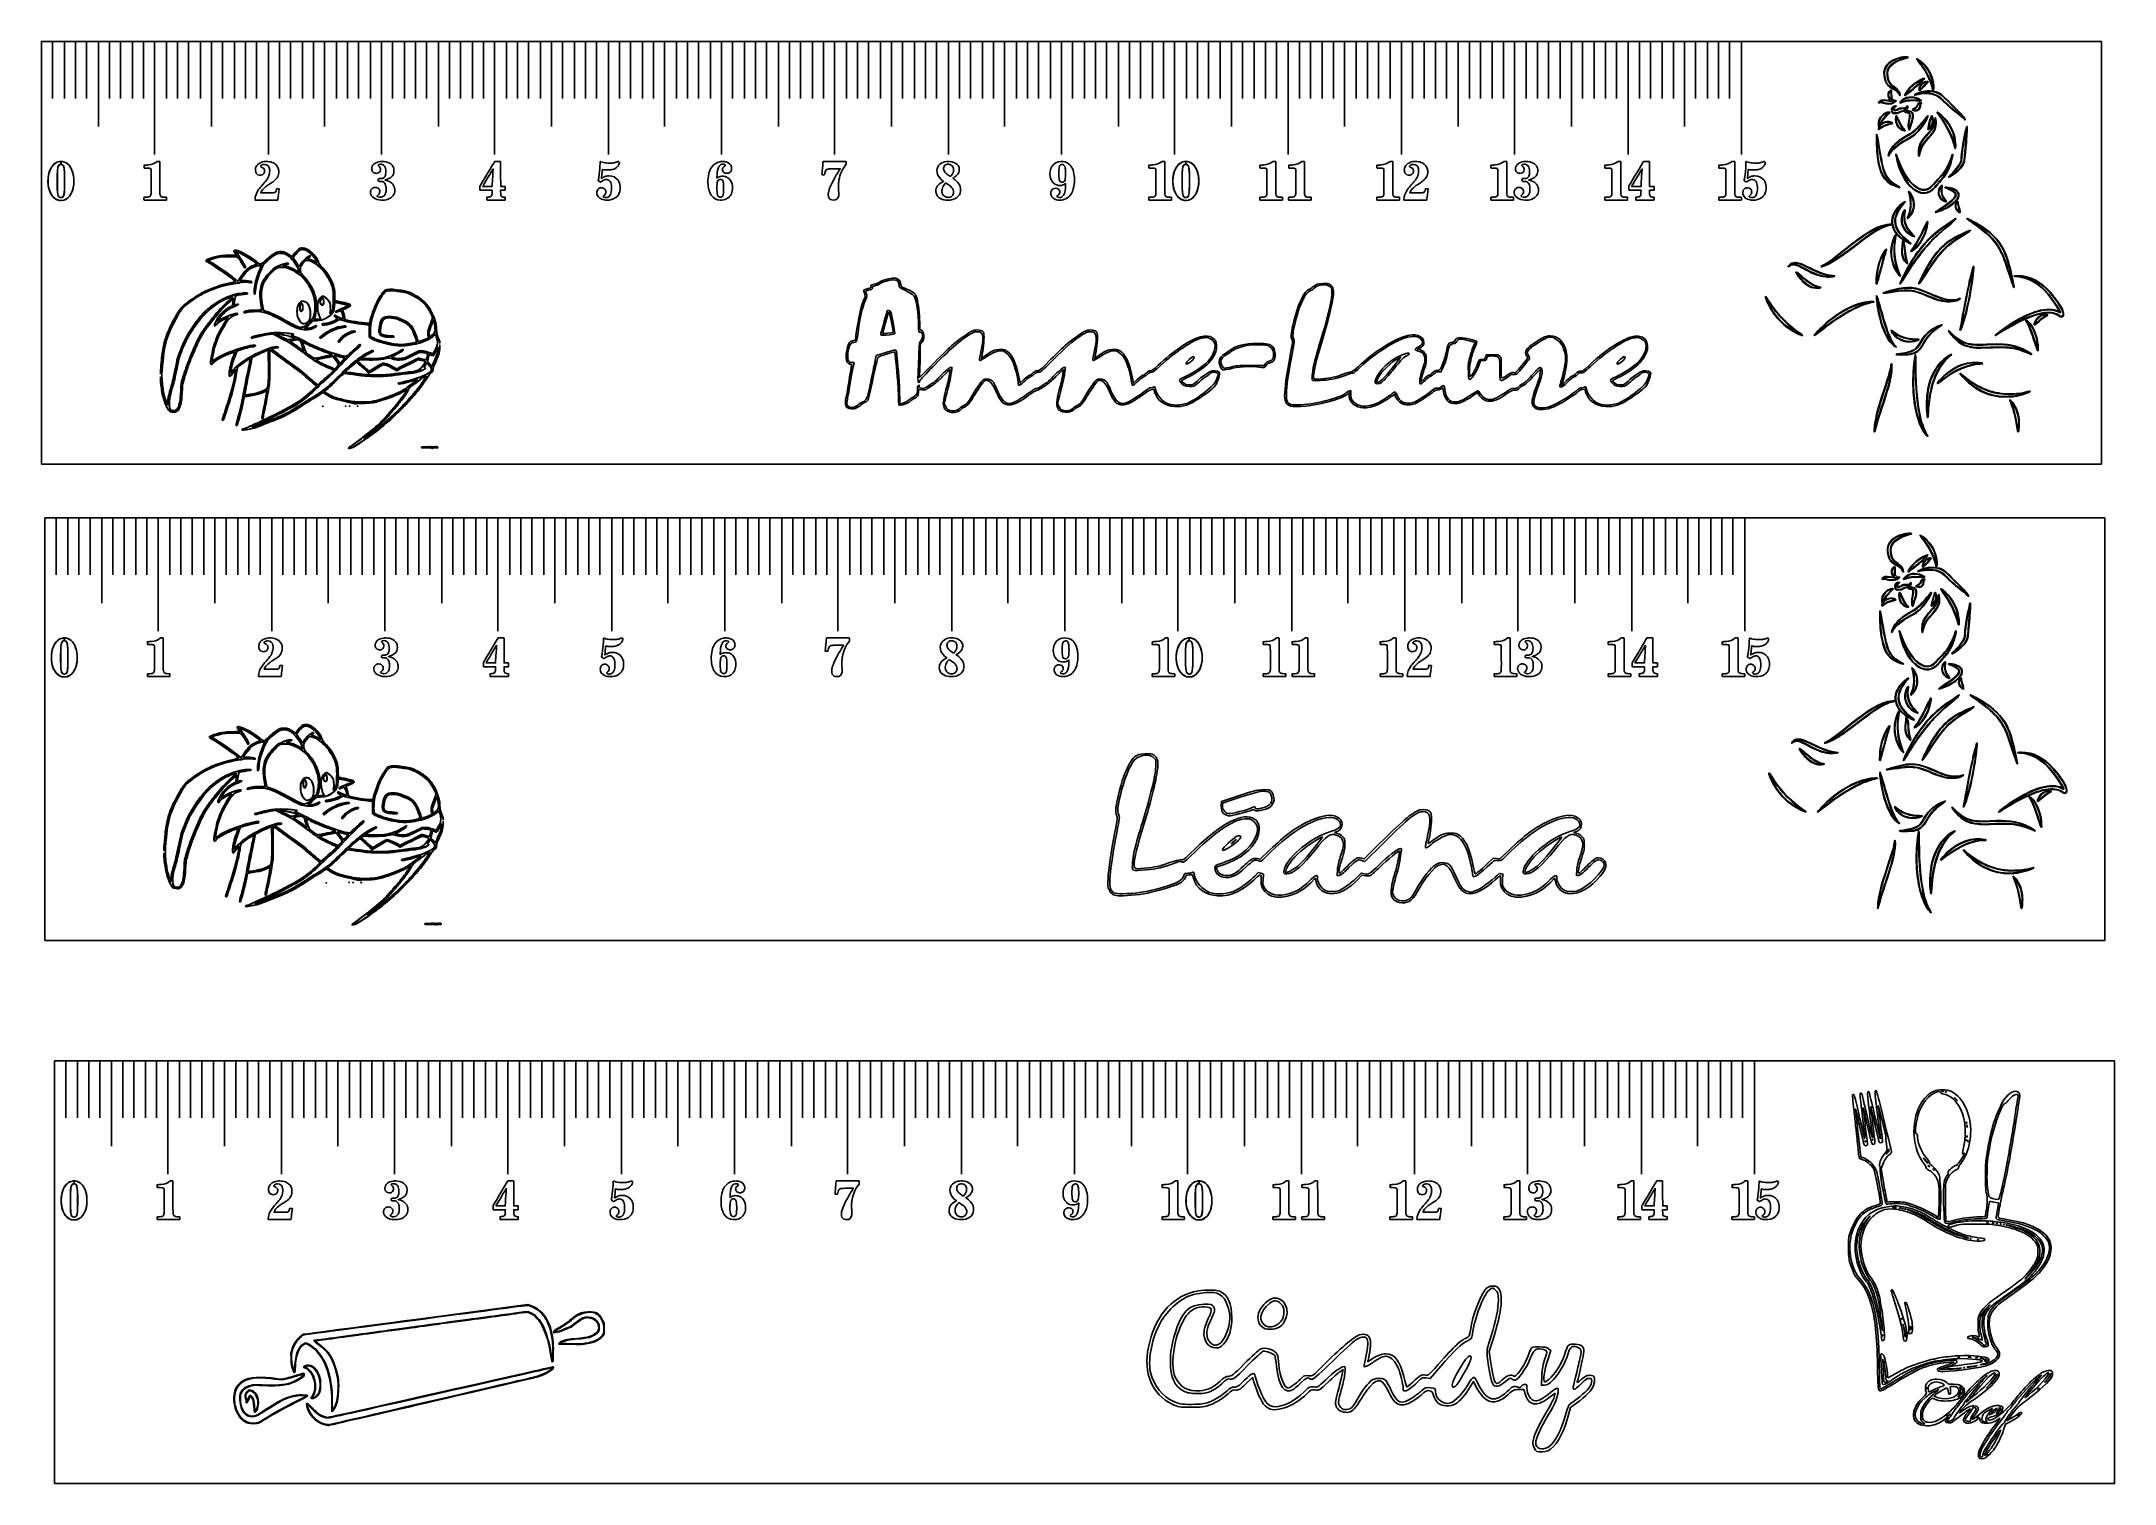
# Model space of a CAD drawing. Extents: x 0.09 to 7.29, y 6.89 to 11.9.
import ezdxf

# ---------------------------------------------------------------- set-up
doc = ezdxf.new("R2010")
doc.units = 0
doc.layers.add('Laag_1', color=7, linetype='CONTINUOUS')

msp = doc.modelspace()

# ---------------------------------------------------------------- linework, layer by layer
at = {"layer": 'Laag_1', "color": 1}
for points in [[(0.092474, 10.428123), (0.092474, 11.895275), (7.245812, 11.895275), (7.245812, 10.428123)], [(0.104235, 8.773774), (0.104235, 10.240925), (7.257572, 10.240925), (7.257572, 8.773774)], [(0.137995, 6.888429), (0.137995, 8.355581), (7.291333, 8.355581), (7.291333, 6.888429)]]:
    msp.add_lwpolyline(points, close=True, dxfattribs=at)
at = {"layer": 'Laag_1', "color": 7}
for points in [[(0.131339, 11.894901), (0.131339, 11.697292)], [(0.1724, 11.894901), (0.1724, 11.697292)], [(0.210896, 11.894901), (0.210896, 11.697292)], [(0.249391, 11.894901), (0.249391, 11.697292)], [(0.290452, 11.894901), (0.290452, 11.599771)], [(0.328947, 11.894901), (0.328947, 11.697292)], [(0.367442, 11.894901), (0.367442, 11.697292)], [(0.408504, 11.894901), (0.408504, 11.697292)], [(0.446999, 11.894901), (0.446999, 11.697292)], [(0.485494, 11.894901), (0.485494, 11.50225)], [(0.526556, 11.894901), (0.526556, 11.697292)], [(0.56505, 11.894901), (0.56505, 11.697292)], [(0.603546, 11.894901), (0.603546, 11.697292)], [(0.644607, 11.894901), (0.644607, 11.697292)], [(0.683102, 11.894901), (0.683102, 11.599771)], [(0.721598, 11.894901), (0.721598, 11.697292)], [(0.762659, 11.894901), (0.762659, 11.697292)], [(0.801154, 11.894901), (0.801154, 11.697292)], [(0.839649, 11.894901), (0.839649, 11.697292)], [(0.880711, 11.894901), (0.880711, 11.50225)], [(0.919206, 11.894901), (0.919206, 11.697292)], [(0.957701, 11.894901), (0.957701, 11.697292)], [(0.998763, 11.894901), (0.998763, 11.697292)], [(1.037257, 11.894901), (1.037257, 11.697292)], [(1.075753, 11.894901), (1.075753, 11.599771)], [(1.116814, 11.894901), (1.116814, 11.697292)], [(1.155309, 11.894901), (1.155309, 11.697292)], [(1.193804, 11.894901), (1.193804, 11.697292)], [(1.234866, 11.894901), (1.234866, 11.697292)], [(1.273361, 11.894901), (1.273361, 11.50225)], [(1.311856, 11.894901), (1.311856, 11.697292)], [(1.352918, 11.894901), (1.352918, 11.697292)], [(1.391413, 11.894901), (1.391413, 11.697292)], [(1.429908, 11.894901), (1.429908, 11.697292)], [(1.47097, 11.894901), (1.47097, 11.599771)], [(1.509464, 11.894901), (1.509464, 11.697292)], [(1.54796, 11.894901), (1.54796, 11.697292)], [(1.589021, 11.894901), (1.589021, 11.697292)], [(1.627516, 11.894901), (1.627516, 11.697292)], [(1.666011, 11.894901), (1.666011, 11.50225)], [(1.707073, 11.894901), (1.707073, 11.697292)], [(1.745568, 11.894901), (1.745568, 11.697292)], [(1.784063, 11.894901), (1.784063, 11.697292)], [(1.825124, 11.894901), (1.825124, 11.697292)], [(1.86362, 11.894901), (1.86362, 11.599771)], [(1.902114, 11.894901), (1.902114, 11.697292)], [(1.943176, 11.894901), (1.943176, 11.697292)], [(1.981671, 11.894901), (1.981671, 11.697292)], [(2.020166, 11.894901), (2.020166, 11.697292)], [(2.061228, 11.894901), (2.061228, 11.50225)], [(2.099723, 11.894901), (2.099723, 11.697292)], [(2.138218, 11.894901), (2.138218, 11.697292)], [(2.17928, 11.894901), (2.17928, 11.697292)], [(2.217775, 11.894901), (2.217775, 11.697292)], [(2.25627, 11.894901), (2.25627, 11.599771)], [(2.297332, 11.894901), (2.297332, 11.697292)], [(2.335826, 11.894901), (2.335826, 11.697292)], [(2.374321, 11.894901), (2.374321, 11.697292)], [(2.415383, 11.894901), (2.415383, 11.697292)], [(2.453879, 11.894901), (2.453879, 11.50225)], [(2.492373, 11.894901), (2.492373, 11.697292)], [(2.533435, 11.894901), (2.533435, 11.697292)], [(2.57193, 11.894901), (2.57193, 11.697292)], [(2.610425, 11.894901), (2.610425, 11.697292)], [(2.651486, 11.894901), (2.651486, 11.599771)], [(2.689982, 11.894901), (2.689982, 11.697292)], [(2.728477, 11.894901), (2.728477, 11.697292)], [(2.769538, 11.894901), (2.769538, 11.697292)], [(2.808033, 11.894901), (2.808033, 11.697292)], [(2.846529, 11.894901), (2.846529, 11.50225)], [(2.88759, 11.894901), (2.88759, 11.697292)], [(2.926085, 11.894901), (2.926085, 11.697292)], [(2.96458, 11.894901), (2.96458, 11.697292)], [(3.005642, 11.894901), (3.005642, 11.697292)], [(3.044137, 11.894901), (3.044137, 11.599771)], [(3.082632, 11.894901), (3.082632, 11.697292)], [(3.123693, 11.894901), (3.123693, 11.697292)], [(3.162189, 11.894901), (3.162189, 11.697292)], [(3.200684, 11.894901), (3.200684, 11.697292)], [(3.241745, 11.894901), (3.241745, 11.50225)], [(3.28024, 11.894901), (3.28024, 11.697292)], [(3.318735, 11.894901), (3.318735, 11.697292)], [(3.359797, 11.894901), (3.359797, 11.697292)], [(3.398292, 11.894901), (3.398292, 11.697292)], [(3.436787, 11.894901), (3.436787, 11.599771)], [(3.477849, 11.894901), (3.477849, 11.697292)], [(3.516343, 11.894901), (3.516343, 11.697292)], [(3.554839, 11.894901), (3.554839, 11.697292)], [(3.595901, 11.894901), (3.595901, 11.697292)], [(3.634396, 11.894901), (3.634396, 11.50225)], [(3.67289, 11.894901), (3.67289, 11.697292)], [(3.713952, 11.894901), (3.713952, 11.697292)], [(3.752447, 11.894901), (3.752447, 11.697292)], [(3.790942, 11.894901), (3.790942, 11.697292)], [(3.832003, 11.894901), (3.832003, 11.599771)], [(3.870499, 11.894901), (3.870499, 11.697292)], [(3.908994, 11.894901), (3.908994, 11.697292)], [(3.950055, 11.894901), (3.950055, 11.697292)], [(3.988551, 11.894901), (3.988551, 11.697292)], [(4.027046, 11.894901), (4.027046, 11.50225)], [(4.068107, 11.894901), (4.068107, 11.697292)], [(4.106602, 11.894901), (4.106602, 11.697292)], [(4.145098, 11.894901), (4.145098, 11.697292)], [(4.186159, 11.894901), (4.186159, 11.697292)], [(4.224654, 11.894901), (4.224654, 11.599771)], [(4.263149, 11.894901), (4.263149, 11.697292)], [(4.30421, 11.894901), (4.30421, 11.697292)], [(4.342706, 11.894901), (4.342706, 11.697292)], [(4.381201, 11.894901), (4.381201, 11.697292)], [(4.422262, 11.894901), (4.422262, 11.50225)], [(4.460758, 11.894901), (4.460758, 11.697292)], [(4.499253, 11.894901), (4.499253, 11.697292)], [(4.540314, 11.894901), (4.540314, 11.697292)], [(4.578809, 11.894901), (4.578809, 11.697292)], [(4.617304, 11.894901), (4.617304, 11.599771)], [(4.658366, 11.894901), (4.658366, 11.697292)], [(4.696861, 11.894901), (4.696861, 11.697292)], [(4.735356, 11.894901), (4.735356, 11.697292)], [(4.776417, 11.894901), (4.776417, 11.697292)], [(4.814912, 11.894901), (4.814912, 11.50225)], [(4.853408, 11.894901), (4.853408, 11.697292)], [(4.894469, 11.894901), (4.894469, 11.697292)], [(4.932964, 11.894901), (4.932964, 11.697292)], [(4.97146, 11.894901), (4.97146, 11.697292)], [(5.012521, 11.894901), (5.012521, 11.599771)], [(5.051016, 11.894901), (5.051016, 11.697292)], [(5.089511, 11.894901), (5.089511, 11.697292)], [(5.130573, 11.894901), (5.130573, 11.697292)], [(5.169068, 11.894901), (5.169068, 11.697292)], [(5.207563, 11.894901), (5.207563, 11.50225)], [(5.248624, 11.894901), (5.248624, 11.697292)], [(5.28712, 11.894901), (5.28712, 11.697292)], [(5.325615, 11.894901), (5.325615, 11.697292)], [(5.366676, 11.894901), (5.366676, 11.697292)], [(5.405171, 11.894901), (5.405171, 11.599771)], [(5.443667, 11.894901), (5.443667, 11.697292)], [(5.484728, 11.894901), (5.484728, 11.697292)], [(5.523223, 11.894901), (5.523223, 11.697292)], [(5.561719, 11.894901), (5.561719, 11.697292)], [(5.60278, 11.894901), (5.60278, 11.50225)], [(5.641274, 11.894901), (5.641274, 11.697292)], [(5.67977, 11.894901), (5.67977, 11.697292)], [(5.720831, 11.894901), (5.720831, 11.697292)], [(5.759326, 11.894901), (5.759326, 11.697292)], [(5.797822, 11.894901), (5.797822, 11.599771)], [(5.836317, 11.894901), (5.836317, 11.697292)], [(5.877378, 11.894901), (5.877378, 11.697292)], [(5.915873, 11.894901), (5.915873, 11.697292)], [(5.954369, 11.894901), (5.954369, 11.697292)], [(5.99543, 11.894901), (5.99543, 11.50225)], [(6.56489, 11.838704), (6.567611, 11.841118)], [(6.571361, 11.842037), (6.575761, 11.839611)], [(6.611166, 11.829782), (6.609677, 11.82973)], [(6.621811, 11.758597), (6.622843, 11.762756)], [(6.632233, 11.744786), (6.638637, 11.754706)], [(6.517795, 11.697208), (6.525697, 11.689895)], [(6.527904, 11.668131), (6.527306, 11.669316)], [(6.571638, 11.665632), (6.570002, 11.665565)], [(6.617206, 11.67975), (6.616242, 11.681296)], [(6.478157, 11.608097), (6.479583, 11.607496)], [(6.499884, 11.639975), (6.505155, 11.648047)], [(6.553727, 11.662052), (6.542099, 11.659657)], [(6.569919, 11.651836), (6.571559, 11.64981)], [(6.467214, 11.558265), (6.46615, 11.548987)], [(6.612236, 11.509891), (6.61428, 11.510685)], [(6.689987, 11.386033), (6.688663, 11.390866)], [(6.711506, 11.38735), (6.712193, 11.38583)], [(6.729851, 11.437336), (6.727051, 11.432313)], [(6.555755, 11.330747), (6.555142, 11.331837)], [(6.580585, 11.368567), (6.579219, 11.368567)], [(6.746546, 11.333756), (6.744354, 11.335474)], [(0.761642, 11.169574), (0.763121, 11.171053), (0.765409, 11.170837)], [(0.993939, 11.178269), (0.996274, 11.178227), (0.994028, 11.177739)], [(6.558097, 11.197022), (6.556318, 11.193241)], [(0.674424, 11.135428), (0.672567, 11.134487), (0.673461, 11.133809)], [(0.837251, 11.12051), (0.840603, 11.121187), (0.839123, 11.122918)], [(0.932917, 11.117522), (0.93196, 11.11702), (0.933429, 11.116787)], [(0.959095, 11.150636), (0.96234, 11.148347), (0.963137, 11.149296)], [(1.004633, 11.130847), (1.009459, 11.13613), (1.01334, 11.135872)], [(1.01382, 11.134865), (1.010054, 11.135144), (1.006854, 11.131678)], [(1.047827, 11.128049), (1.049402, 11.127134), (1.048454, 11.129652)], [(6.194062, 11.086867), (6.191228, 11.086352)], [(6.310458, 11.079805), (6.309083, 11.080831)], [(0.75557, 11.007653), (0.756184, 11.008591), (0.754958, 11.008323)], [(0.765408, 11.009956), (0.76624, 11.013445), (0.767884, 11.013717)], [(1.073853, 11.008632), (1.070238, 11.011016), (1.067268, 11.009308)], [(1.111723, 11.000733), (1.11196, 10.994968), (1.115303, 10.994397)], [(1.13127, 10.958495), (1.129562, 10.960059), (1.125022, 10.958061)], [(6.078974, 11.010447), (6.083186, 11.006811)], [(7.096877, 10.958326), (7.097658, 10.962523)], [(7.110185, 10.965517), (7.113915, 10.950655)], [(0.887283, 10.879507), (0.895888, 10.880601), (0.898676, 10.879065)], [(0.90185, 10.87615), (0.895627, 10.879625), (0.893582, 10.879378)], [(0.963825, 10.87576), (0.961359, 10.875308), (0.963932, 10.874347)], [(1.008258, 10.900741), (1.007386, 10.899805), (1.008404, 10.899547)], [(1.026637, 10.918015), (1.034606, 10.925842), (1.037118, 10.926013)], [(1.039984, 10.925279), (1.035556, 10.925039), (1.029143, 10.918783)], [(1.226499, 10.912649), (1.231093, 10.912388), (1.231187, 10.890805), (1.231285, 10.869221), (1.235063, 10.866686)], [(1.234622, 10.865713), (1.230061, 10.868692), (1.230305, 10.890109)], [(1.235498, 10.877613), (1.235773, 10.87147), (1.239704, 10.86911)], [(1.454737, 10.923584), (1.45409, 10.92523), (1.453139, 10.923602)], [(6.523947, 10.884679), (6.521005, 10.884913)], [(1.030267, 10.801095), (1.038168, 10.795416), (1.040374, 10.795597)], [(1.060451, 10.868389), (1.059581, 10.867448), (1.060596, 10.866507)], [(1.386372, 10.807726), (1.403834, 10.816321), (1.40905, 10.816321)], [(1.388751, 10.81392), (1.402716, 10.820798), (1.411352, 10.820746)], [(1.412267, 10.819854), (1.403447, 10.820063), (1.389851, 10.813293)], [(1.410251, 10.815252), (1.404188, 10.815318), (1.390223, 10.808431)], [(1.449347, 10.812248), (1.451513, 10.811767), (1.452399, 10.812848)], [(1.470451, 10.82973), (1.470336, 10.831529), (1.469295, 10.82995)], [(1.475264, 10.835915), (1.475557, 10.841491), (1.475609, 10.834556)], [(6.548269, 10.809983), (6.54552, 10.808315)], [(0.505547, 10.723709), (0.505602, 10.730508), (0.505884, 10.725363)], [(0.750776, 10.749466), (0.750557, 10.745607), (0.751407, 10.746705)], [(0.816755, 10.792208), (0.816755, 10.793544), (0.814176, 10.792245)], [(1.148006, 10.742486), (1.144287, 10.742926), (1.142655, 10.741803)], [(1.149202, 10.749876), (1.147417, 10.748047), (1.14924, 10.747656)], [(1.235214, 10.747017), (1.228038, 10.743386), (1.225015, 10.746688)], [(1.226253, 10.746952), (1.228317, 10.744649), (1.2332, 10.747115)], [(1.325289, 10.753519), (1.326683, 10.752807), (1.330157, 10.755175)], [(1.404722, 10.789131), (1.399899, 10.789839), (1.390835, 10.784943)], [(1.42431, 10.790639), (1.427527, 10.789939), (1.428208, 10.790912)], [(1.427353, 10.731207), (1.427944, 10.732637), (1.426792, 10.732407)], [(1.434365, 10.774612), (1.430836, 10.778287), (1.429595, 10.776904)], [(1.434988, 10.791255), (1.433287, 10.784013), (1.435091, 10.781897)], [(6.5166, 10.761521), (6.514955, 10.759261)], [(6.599354, 10.767852), (6.597668, 10.78641)], [(6.76546, 10.732769), (6.766669, 10.730269)], [(1.044664, 10.695159), (1.047202, 10.698026), (1.046004, 10.699539)], [(1.068761, 10.676668), (1.07032, 10.677478), (1.072068, 10.676471)], [(1.068941, 10.628112), (1.067988, 10.627251), (1.068789, 10.628408)], [(1.191509, 10.629453), (1.191603, 10.628353), (1.191054, 10.629273), (1.190505, 10.630192), (1.190268, 10.629365)], [(1.417666, 10.484957), (1.417345, 10.486151), (1.417081, 10.484983)], [(1.422939, 10.484965), (1.422464, 10.486095), (1.422206, 10.484929)], [(1.441477, 10.484387), (1.44109, 10.484387)], [(1.452623, 10.487721), (1.455635, 10.487631), (1.455819, 10.486528)], [(1.459127, 10.486552), (1.459127, 10.483819), (1.455819, 10.483886)], [(1.459495, 10.485764), (1.459495, 10.487785), (1.461308, 10.487785)], [(1.461289, 10.485221), (1.461059, 10.486506), (1.461014, 10.485129)], [(0.143099, 10.240551), (0.143099, 10.042942)], [(0.184161, 10.240551), (0.184161, 10.042942)], [(0.222656, 10.240551), (0.222656, 10.042942)], [(0.261151, 10.240551), (0.261151, 10.042942)], [(0.302212, 10.240551), (0.302212, 9.945422)], [(0.340708, 10.240551), (0.340708, 10.042942)], [(0.379203, 10.240551), (0.379203, 10.042942)], [(0.420264, 10.240551), (0.420264, 10.042942)], [(0.458759, 10.240551), (0.458759, 10.042942)], [(0.497254, 10.240551), (0.497254, 9.8479)], [(0.538316, 10.240551), (0.538316, 10.042942)], [(0.576811, 10.240551), (0.576811, 10.042942)], [(0.615306, 10.240551), (0.615306, 10.042942)], [(0.656367, 10.240551), (0.656367, 10.042942)], [(0.694862, 10.240551), (0.694862, 9.945422)], [(0.733358, 10.240551), (0.733358, 10.042942)], [(0.774419, 10.240551), (0.774419, 10.042942)], [(0.812914, 10.240551), (0.812914, 10.042942)], [(0.85141, 10.240551), (0.85141, 10.042942)], [(0.892471, 10.240551), (0.892471, 9.8479)], [(0.930966, 10.240551), (0.930966, 10.042942)], [(0.969461, 10.240551), (0.969461, 10.042942)], [(1.010523, 10.240551), (1.010523, 10.042942)], [(1.049017, 10.240551), (1.049017, 10.042942)], [(1.087513, 10.240551), (1.087513, 9.945422)], [(1.128575, 10.240551), (1.128575, 10.042942)], [(1.16707, 10.240551), (1.16707, 10.042942)], [(1.205565, 10.240551), (1.205565, 10.042942)], [(1.246626, 10.240551), (1.246626, 10.042942)], [(1.285121, 10.240551), (1.285121, 9.8479)], [(1.323616, 10.240551), (1.323616, 10.042942)], [(1.364678, 10.240551), (1.364678, 10.042942)], [(1.403173, 10.240551), (1.403173, 10.042942)], [(1.441668, 10.240551), (1.441668, 10.042942)], [(1.48273, 10.240551), (1.48273, 9.945422)], [(1.521225, 10.240551), (1.521225, 10.042942)], [(1.55972, 10.240551), (1.55972, 10.042942)], [(1.600781, 10.240551), (1.600781, 10.042942)], [(1.639276, 10.240551), (1.639276, 10.042942)], [(1.677772, 10.240551), (1.677772, 9.8479)], [(1.718833, 10.240551), (1.718833, 10.042942)], [(1.757328, 10.240551), (1.757328, 10.042942)], [(1.795823, 10.240551), (1.795823, 10.042942)], [(1.836885, 10.240551), (1.836885, 10.042942)], [(1.87538, 10.240551), (1.87538, 9.945422)], [(1.913875, 10.240551), (1.913875, 10.042942)], [(1.954936, 10.240551), (1.954936, 10.042942)], [(1.993432, 10.240551), (1.993432, 10.042942)], [(2.031927, 10.240551), (2.031927, 10.042942)], [(2.072988, 10.240551), (2.072988, 9.8479)], [(2.111483, 10.240551), (2.111483, 10.042942)], [(2.149979, 10.240551), (2.149979, 10.042942)], [(2.19104, 10.240551), (2.19104, 10.042942)], [(2.229535, 10.240551), (2.229535, 10.042942)], [(2.26803, 10.240551), (2.26803, 9.945422)], [(2.309092, 10.240551), (2.309092, 10.042942)], [(2.347586, 10.240551), (2.347586, 10.042942)], [(2.386082, 10.240551), (2.386082, 10.042942)], [(2.427143, 10.240551), (2.427143, 10.042942)], [(2.465639, 10.240551), (2.465639, 9.8479)], [(2.504133, 10.240551), (2.504133, 10.042942)], [(2.545195, 10.240551), (2.545195, 10.042942)], [(2.583691, 10.240551), (2.583691, 10.042942)], [(2.622185, 10.240551), (2.622185, 10.042942)], [(2.663247, 10.240551), (2.663247, 9.945422)], [(2.701742, 10.240551), (2.701742, 10.042942)], [(2.740238, 10.240551), (2.740238, 10.042942)], [(2.781299, 10.240551), (2.781299, 10.042942)], [(2.819794, 10.240551), (2.819794, 10.042942)], [(2.858289, 10.240551), (2.858289, 9.8479)], [(2.89935, 10.240551), (2.89935, 10.042942)], [(2.937845, 10.240551), (2.937845, 10.042942)], [(2.976341, 10.240551), (2.976341, 10.042942)], [(3.017402, 10.240551), (3.017402, 10.042942)], [(3.055897, 10.240551), (3.055897, 9.945422)], [(3.094392, 10.240551), (3.094392, 10.042942)], [(3.135454, 10.240551), (3.135454, 10.042942)], [(3.173949, 10.240551), (3.173949, 10.042942)], [(3.212444, 10.240551), (3.212444, 10.042942)], [(3.253505, 10.240551), (3.253505, 9.8479)], [(3.292001, 10.240551), (3.292001, 10.042942)], [(3.330496, 10.240551), (3.330496, 10.042942)], [(3.371557, 10.240551), (3.371557, 10.042942)], [(3.410052, 10.240551), (3.410052, 10.042942)], [(3.448548, 10.240551), (3.448548, 9.945422)], [(3.489609, 10.240551), (3.489609, 10.042942)], [(3.528104, 10.240551), (3.528104, 10.042942)], [(3.566599, 10.240551), (3.566599, 10.042942)], [(3.607661, 10.240551), (3.607661, 10.042942)], [(3.646156, 10.240551), (3.646156, 9.8479)], [(3.684651, 10.240551), (3.684651, 10.042942)], [(3.725713, 10.240551), (3.725713, 10.042942)], [(3.764208, 10.240551), (3.764208, 10.042942)], [(3.802702, 10.240551), (3.802702, 10.042942)], [(3.843764, 10.240551), (3.843764, 9.945422)], [(3.882259, 10.240551), (3.882259, 10.042942)], [(3.920754, 10.240551), (3.920754, 10.042942)], [(3.961816, 10.240551), (3.961816, 10.042942)], [(4.000311, 10.240551), (4.000311, 10.042942)], [(4.038806, 10.240551), (4.038806, 9.8479)], [(4.079867, 10.240551), (4.079867, 10.042942)], [(4.118363, 10.240551), (4.118363, 10.042942)], [(4.156858, 10.240551), (4.156858, 10.042942)], [(4.197919, 10.240551), (4.197919, 10.042942)], [(4.236415, 10.240551), (4.236415, 9.945422)], [(4.274909, 10.240551), (4.274909, 10.042942)], [(4.315971, 10.240551), (4.315971, 10.042942)], [(4.354466, 10.240551), (4.354466, 10.042942)], [(4.392961, 10.240551), (4.392961, 10.042942)], [(4.434022, 10.240551), (4.434022, 9.8479)], [(4.472518, 10.240551), (4.472518, 10.042942)], [(4.511013, 10.240551), (4.511013, 10.042942)], [(4.552075, 10.240551), (4.552075, 10.042942)], [(4.59057, 10.240551), (4.59057, 10.042942)], [(4.629065, 10.240551), (4.629065, 9.945422)], [(4.670126, 10.240551), (4.670126, 10.042942)], [(4.708622, 10.240551), (4.708622, 10.042942)], [(4.747116, 10.240551), (4.747116, 10.042942)], [(4.788178, 10.240551), (4.788178, 10.042942)], [(4.826673, 10.240551), (4.826673, 9.8479)], [(4.865168, 10.240551), (4.865168, 10.042942)], [(4.90623, 10.240551), (4.90623, 10.042942)], [(4.944725, 10.240551), (4.944725, 10.042942)], [(4.98322, 10.240551), (4.98322, 10.042942)], [(5.024281, 10.240551), (5.024281, 9.945422)], [(5.062776, 10.240551), (5.062776, 10.042942)], [(5.101272, 10.240551), (5.101272, 10.042942)], [(5.142333, 10.240551), (5.142333, 10.042942)], [(5.180828, 10.240551), (5.180828, 10.042942)], [(5.219323, 10.240551), (5.219323, 9.8479)], [(5.260385, 10.240551), (5.260385, 10.042942)], [(5.29888, 10.240551), (5.29888, 10.042942)], [(5.337375, 10.240551), (5.337375, 10.042942)], [(5.378436, 10.240551), (5.378436, 10.042942)], [(5.416932, 10.240551), (5.416932, 9.945422)], [(5.455427, 10.240551), (5.455427, 10.042942)], [(5.496488, 10.240551), (5.496488, 10.042942)], [(5.534983, 10.240551), (5.534983, 10.042942)], [(5.573479, 10.240551), (5.573479, 10.042942)], [(5.61454, 10.240551), (5.61454, 9.8479)], [(5.653035, 10.240551), (5.653035, 10.042942)], [(5.69153, 10.240551), (5.69153, 10.042942)], [(5.732592, 10.240551), (5.732592, 10.042942)], [(5.771086, 10.240551), (5.771086, 10.042942)], [(5.809582, 10.240551), (5.809582, 9.945422)], [(5.848077, 10.240551), (5.848077, 10.042942)], [(5.889139, 10.240551), (5.889139, 10.042942)], [(5.927633, 10.240551), (5.927633, 10.042942)], [(5.966129, 10.240551), (5.966129, 10.042942)], [(6.00719, 10.240551), (6.00719, 9.8479)], [(6.57665, 10.184354), (6.579371, 10.186768)], [(6.583121, 10.187687), (6.587522, 10.185261)], [(6.622926, 10.175432), (6.621437, 10.17538)], [(6.633572, 10.104247), (6.634603, 10.108406)], [(6.643994, 10.090436), (6.650397, 10.100356)], [(6.529556, 10.042858), (6.537457, 10.035545)], [(6.539664, 10.013781), (6.539066, 10.014966)], [(6.565488, 10.007702), (6.55386, 10.005307)], [(6.583398, 10.011282), (6.581762, 10.011216)], [(6.628967, 10.0254), (6.628002, 10.026947)], [(6.489918, 9.953747), (6.491344, 9.953146)], [(6.511644, 9.985625), (6.516916, 9.993697)], [(6.58168, 9.997486), (6.58332, 9.99546)], [(6.478974, 9.903916), (6.477911, 9.894637)], [(6.623997, 9.855542), (6.62604, 9.856335)], [(6.701747, 9.731684), (6.700424, 9.736516)], [(6.723267, 9.733), (6.723954, 9.73148)], [(6.741611, 9.782986), (6.738812, 9.777963)], [(6.567515, 9.676397), (6.566902, 9.677487)], [(6.592346, 9.714217), (6.59098, 9.714217)], [(6.758306, 9.679406), (6.756114, 9.681124)], [(0.773402, 9.515224), (0.774881, 9.516703), (0.777169, 9.516487)], [(1.0057, 9.523919), (1.008035, 9.523877), (1.005789, 9.52339)], [(6.569857, 9.542672), (6.568078, 9.538892)], [(0.686185, 9.481078), (0.684327, 9.480137), (0.685221, 9.47946)], [(0.849011, 9.46616), (0.852363, 9.466837), (0.850883, 9.468569)], [(0.944677, 9.463172), (0.943721, 9.462671), (0.945189, 9.462437)], [(0.970855, 9.496286), (0.9741, 9.493998), (0.974898, 9.494947)], [(1.016393, 9.476497), (1.021219, 9.48178), (1.0251, 9.481522)], [(1.025581, 9.480515), (1.021814, 9.480794), (1.018614, 9.477328)], [(1.059588, 9.473699), (1.061162, 9.472784), (1.060215, 9.475302)], [(6.205823, 9.432517), (6.202988, 9.432002)], [(0.777168, 9.355606), (0.778, 9.359095), (0.779644, 9.359367)], [(6.322219, 9.425455), (6.320844, 9.426481)], [(0.76733, 9.353303), (0.767945, 9.354242), (0.766718, 9.353973)], [(1.085613, 9.354282), (1.081999, 9.356666), (1.079028, 9.354958)], [(1.123484, 9.346383), (1.123721, 9.340618), (1.127063, 9.340048)], [(1.14303, 9.304145), (1.141322, 9.305709), (1.136783, 9.303711)], [(6.090734, 9.356097), (6.094946, 9.352462)], [(7.108638, 9.303976), (7.109418, 9.308173)], [(7.121945, 9.311167), (7.125676, 9.296306)], [(0.899044, 9.225157), (0.907649, 9.226251), (0.910436, 9.224716)], [(0.91361, 9.2218), (0.907387, 9.225275), (0.905342, 9.225028)], [(0.975585, 9.22141), (0.97312, 9.220958), (0.975692, 9.219997)], [(1.020019, 9.246391), (1.019146, 9.245455), (1.020165, 9.245197)], [(1.038397, 9.263665), (1.046366, 9.271493), (1.048879, 9.271663)], [(1.051744, 9.270929), (1.047317, 9.270689), (1.040903, 9.264433)], [(1.23826, 9.2583), (1.242853, 9.258038), (1.242947, 9.236455), (1.243045, 9.214871), (1.246823, 9.212336)], [(1.246382, 9.211364), (1.241821, 9.214342), (1.242065, 9.23576)], [(1.247258, 9.223264), (1.247533, 9.21712), (1.251464, 9.21476)], [(1.466497, 9.269234), (1.46585, 9.27088), (1.464899, 9.269253)], [(6.535708, 9.23033), (6.532765, 9.230563)], [(1.042027, 9.146745), (1.049929, 9.141066), (1.052134, 9.141247)], [(1.072211, 9.214039), (1.071341, 9.213098), (1.072357, 9.212157)], [(1.398132, 9.153376), (1.415595, 9.161971), (1.42081, 9.161971)], [(1.400511, 9.15957), (1.414476, 9.166448), (1.423112, 9.166396)], [(1.424028, 9.165504), (1.415208, 9.165713), (1.401611, 9.158943)], [(1.422012, 9.160902), (1.415948, 9.160968), (1.401983, 9.154081)], [(1.461107, 9.157899), (1.463273, 9.157417), (1.46416, 9.158498)], [(1.482211, 9.17538), (1.482096, 9.177179), (1.481055, 9.1756)], [(1.487025, 9.181565), (1.487317, 9.187142), (1.487369, 9.180206)], [(6.560029, 9.155633), (6.55728, 9.153965)], [(0.517307, 9.069359), (0.517363, 9.076158), (0.517645, 9.071013)], [(0.762536, 9.095116), (0.762317, 9.091257), (0.763167, 9.092355)], [(0.828515, 9.137858), (0.828515, 9.139194), (0.825937, 9.137895)], [(1.159766, 9.088136), (1.156048, 9.088577), (1.154415, 9.087453)], [(1.160962, 9.095527), (1.159178, 9.093698), (1.161001, 9.093306)], [(1.246975, 9.092667), (1.239799, 9.089036), (1.236775, 9.092338)], [(1.238013, 9.092602), (1.240078, 9.090299), (1.24496, 9.092765)], [(1.33705, 9.099169), (1.338443, 9.098457), (1.341917, 9.100826)], [(1.416482, 9.134781), (1.41166, 9.135489), (1.402595, 9.130593)], [(1.43607, 9.136289), (1.439288, 9.135589), (1.439968, 9.136562)], [(1.439114, 9.076858), (1.439704, 9.078287), (1.438552, 9.078057)], [(1.446125, 9.120262), (1.442596, 9.123937), (1.441356, 9.122554)], [(1.446749, 9.136906), (1.445047, 9.129663), (1.446851, 9.127547)], [(6.52836, 9.107171), (6.526715, 9.104911)], [(6.611115, 9.113502), (6.609428, 9.13206)], [(6.777221, 9.078419), (6.77843, 9.07592)], [(1.056425, 9.040809), (1.058963, 9.043677), (1.057764, 9.045189)], [(1.080521, 9.022318), (1.082081, 9.023128), (1.083828, 9.022121)], [(1.080701, 8.973762), (1.079748, 8.972901), (1.080549, 8.974059)], [(1.203269, 8.975103), (1.203363, 8.974004), (1.202815, 8.974923), (1.202265, 8.975842), (1.202028, 8.975015)], [(1.429426, 8.830608), (1.429106, 8.831802), (1.428841, 8.830633)], [(1.434699, 8.830615), (1.434224, 8.831746), (1.433966, 8.830579)], [(1.453237, 8.830037), (1.45285, 8.830037)], [(1.464383, 8.833372), (1.467395, 8.833281), (1.46758, 8.832179)], [(1.470887, 8.832202), (1.470887, 8.82947), (1.467579, 8.829536)], [(1.471255, 8.831414), (1.471255, 8.833435), (1.473068, 8.833435)], [(1.473049, 8.830871), (1.472819, 8.832157), (1.472774, 8.830779)], [(0.17686, 8.355207), (0.17686, 8.157598)], [(0.217921, 8.355207), (0.217921, 8.157598)], [(0.256417, 8.355207), (0.256417, 8.157598)], [(0.294912, 8.355207), (0.294912, 8.157598)], [(0.335973, 8.355207), (0.335973, 8.060077)], [(0.374468, 8.355207), (0.374468, 8.157598)], [(0.412963, 8.355207), (0.412963, 8.157598)], [(0.454024, 8.355207), (0.454024, 8.157598)], [(0.49252, 8.355207), (0.49252, 8.157598)], [(0.531015, 8.355207), (0.531015, 7.962556)], [(0.572076, 8.355207), (0.572076, 8.157598)], [(0.610571, 8.355207), (0.610571, 8.157598)], [(0.649067, 8.355207), (0.649067, 8.157598)], [(0.690128, 8.355207), (0.690128, 8.157598)], [(0.728623, 8.355207), (0.728623, 8.060077)], [(0.767119, 8.355207), (0.767119, 8.157598)], [(0.80818, 8.355207), (0.80818, 8.157598)], [(0.846675, 8.355207), (0.846675, 8.157598)], [(0.88517, 8.355207), (0.88517, 8.157598)], [(0.926232, 8.355207), (0.926232, 7.962556)], [(0.964726, 8.355207), (0.964726, 8.157598)], [(1.003222, 8.355207), (1.003222, 8.157598)], [(1.044283, 8.355207), (1.044283, 8.157598)], [(1.082778, 8.355207), (1.082778, 8.157598)], [(1.121274, 8.355207), (1.121274, 8.060077)], [(1.162335, 8.355207), (1.162335, 8.157598)], [(1.20083, 8.355207), (1.20083, 8.157598)], [(1.239325, 8.355207), (1.239325, 8.157598)], [(1.280387, 8.355207), (1.280387, 8.157598)], [(1.318882, 8.355207), (1.318882, 7.962556)], [(1.357377, 8.355207), (1.357377, 8.157598)], [(1.398438, 8.355207), (1.398438, 8.157598)], [(1.436934, 8.355207), (1.436934, 8.157598)], [(1.475429, 8.355207), (1.475429, 8.157598)], [(1.51649, 8.355207), (1.51649, 8.060077)], [(1.554985, 8.355207), (1.554985, 8.157598)], [(1.593481, 8.355207), (1.593481, 8.157598)], [(1.634542, 8.355207), (1.634542, 8.157598)], [(1.673037, 8.355207), (1.673037, 8.157598)], [(1.711532, 8.355207), (1.711532, 7.962556)], [(1.752594, 8.355207), (1.752594, 8.157598)], [(1.791089, 8.355207), (1.791089, 8.157598)], [(1.829584, 8.355207), (1.829584, 8.157598)], [(1.870645, 8.355207), (1.870645, 8.157598)], [(1.909141, 8.355207), (1.909141, 8.060077)], [(1.947635, 8.355207), (1.947635, 8.157598)], [(1.988697, 8.355207), (1.988697, 8.157598)], [(2.027192, 8.355207), (2.027192, 8.157598)], [(2.065687, 8.355207), (2.065687, 8.157598)], [(2.106749, 8.355207), (2.106749, 7.962556)], [(2.145244, 8.355207), (2.145244, 8.157598)], [(2.183739, 8.355207), (2.183739, 8.157598)], [(2.224801, 8.355207), (2.224801, 8.157598)], [(2.263295, 8.355207), (2.263295, 8.157598)], [(2.301791, 8.355207), (2.301791, 8.060077)], [(2.342852, 8.355207), (2.342852, 8.157598)], [(2.381347, 8.355207), (2.381347, 8.157598)], [(2.419842, 8.355207), (2.419842, 8.157598)], [(2.460904, 8.355207), (2.460904, 8.157598)], [(2.4994, 8.355207), (2.4994, 7.962556)], [(2.537894, 8.355207), (2.537894, 8.157598)], [(2.578956, 8.355207), (2.578956, 8.157598)], [(2.617451, 8.355207), (2.617451, 8.157598)], [(2.655946, 8.355207), (2.655946, 8.157598)], [(2.697007, 8.355207), (2.697007, 8.060077)], [(2.735502, 8.355207), (2.735502, 8.157598)], [(2.773998, 8.355207), (2.773998, 8.157598)], [(2.815059, 8.355207), (2.815059, 8.157598)], [(2.853554, 8.355207), (2.853554, 8.157598)], [(2.89205, 8.355207), (2.89205, 7.962556)], [(2.933111, 8.355207), (2.933111, 8.157598)], [(2.971606, 8.355207), (2.971606, 8.157598)], [(3.010101, 8.355207), (3.010101, 8.157598)], [(3.051163, 8.355207), (3.051163, 8.157598)], [(3.089658, 8.355207), (3.089658, 8.060077)], [(3.128153, 8.355207), (3.128153, 8.157598)], [(3.169214, 8.355207), (3.169214, 8.157598)], [(3.207709, 8.355207), (3.207709, 8.157598)], [(3.246204, 8.355207), (3.246204, 8.157598)], [(3.287266, 8.355207), (3.287266, 7.962556)], [(3.325761, 8.355207), (3.325761, 8.157598)], [(3.364256, 8.355207), (3.364256, 8.157598)], [(3.405318, 8.355207), (3.405318, 8.157598)], [(3.443813, 8.355207), (3.443813, 8.157598)], [(3.482308, 8.355207), (3.482308, 8.060077)], [(3.52337, 8.355207), (3.52337, 8.157598)], [(3.561864, 8.355207), (3.561864, 8.157598)], [(3.60036, 8.355207), (3.60036, 8.157598)], [(3.641422, 8.355207), (3.641422, 8.157598)], [(3.679916, 8.355207), (3.679916, 7.962556)], [(3.718411, 8.355207), (3.718411, 8.157598)], [(3.759473, 8.355207), (3.759473, 8.157598)], [(3.797968, 8.355207), (3.797968, 8.157598)], [(3.836463, 8.355207), (3.836463, 8.157598)], [(3.877524, 8.355207), (3.877524, 8.060077)], [(3.91602, 8.355207), (3.91602, 8.157598)], [(3.954515, 8.355207), (3.954515, 8.157598)], [(3.995576, 8.355207), (3.995576, 8.157598)], [(4.034072, 8.355207), (4.034072, 8.157598)], [(4.072567, 8.355207), (4.072567, 7.962556)], [(4.113628, 8.355207), (4.113628, 8.157598)], [(4.152123, 8.355207), (4.152123, 8.157598)], [(4.190618, 8.355207), (4.190618, 8.157598)], [(4.23168, 8.355207), (4.23168, 8.157598)], [(4.270175, 8.355207), (4.270175, 8.060077)], [(4.30867, 8.355207), (4.30867, 8.157598)], [(4.349731, 8.355207), (4.349731, 8.157598)], [(4.388227, 8.355207), (4.388227, 8.157598)], [(4.426722, 8.355207), (4.426722, 8.157598)], [(4.467783, 8.355207), (4.467783, 7.962556)], [(4.506279, 8.355207), (4.506279, 8.157598)], [(4.544774, 8.355207), (4.544774, 8.157598)], [(4.585835, 8.355207), (4.585835, 8.157598)], [(4.62433, 8.355207), (4.62433, 8.157598)], [(4.662825, 8.355207), (4.662825, 8.060077)], [(4.703887, 8.355207), (4.703887, 8.157598)], [(4.742382, 8.355207), (4.742382, 8.157598)], [(4.780877, 8.355207), (4.780877, 8.157598)], [(4.821938, 8.355207), (4.821938, 8.157598)], [(4.860433, 8.355207), (4.860433, 7.962556)], [(4.898929, 8.355207), (4.898929, 8.157598)], [(4.93999, 8.355207), (4.93999, 8.157598)], [(4.978485, 8.355207), (4.978485, 8.157598)], [(5.016981, 8.355207), (5.016981, 8.157598)], [(5.058042, 8.355207), (5.058042, 8.060077)], [(5.096537, 8.355207), (5.096537, 8.157598)], [(5.135032, 8.355207), (5.135032, 8.157598)], [(5.176094, 8.355207), (5.176094, 8.157598)], [(5.214589, 8.355207), (5.214589, 8.157598)], [(5.253084, 8.355207), (5.253084, 7.962556)], [(5.294145, 8.355207), (5.294145, 8.157598)], [(5.332641, 8.355207), (5.332641, 8.157598)], [(5.371136, 8.355207), (5.371136, 8.157598)], [(5.412197, 8.355207), (5.412197, 8.157598)], [(5.450692, 8.355207), (5.450692, 8.060077)], [(5.489188, 8.355207), (5.489188, 8.157598)], [(5.530249, 8.355207), (5.530249, 8.157598)], [(5.568744, 8.355207), (5.568744, 8.157598)], [(5.607239, 8.355207), (5.607239, 8.157598)], [(5.648301, 8.355207), (5.648301, 7.962556)], [(5.686795, 8.355207), (5.686795, 8.157598)], [(5.725291, 8.355207), (5.725291, 8.157598)], [(5.766352, 8.355207), (5.766352, 8.157598)], [(5.804847, 8.355207), (5.804847, 8.157598)], [(5.843343, 8.355207), (5.843343, 8.060077)], [(5.881838, 8.355207), (5.881838, 8.157598)], [(5.922899, 8.355207), (5.922899, 8.157598)], [(5.961394, 8.355207), (5.961394, 8.157598)], [(5.999889, 8.355207), (5.999889, 8.157598)], [(6.040951, 8.355207), (6.040951, 7.962556)], [(6.740685, 8.223628), (6.73592, 8.227828), (6.74012, 8.223064)], [(6.496758, 8.038915), (6.50187, 8.045409), (6.49891, 8.066446)], [(6.485373, 7.993737), (6.481496, 7.981803), (6.485401, 7.95495)], [(6.502325, 8.036392), (6.498579, 8.032061), (6.503343, 8.036261)], [(6.507868, 8.044923), (6.507635, 8.049385), (6.506853, 8.045054)], [(6.458426, 7.853036), (6.477787, 7.859688), (6.477322, 7.866173)], [(6.495675, 7.896913), (6.502042, 7.865729), (6.507239, 7.866092)], [(6.687214, 7.8536), (6.685681, 7.806824), (6.681349, 7.806424)], [(6.886657, 7.851097), (6.887842, 7.862452), (6.872677, 7.865403)], [(6.672688, 7.816738), (6.678752, 7.812616), (6.679859, 7.821386)], [(6.704725, 7.837837), (6.705988, 7.799115), (6.711426, 7.798121)], [(1.392088, 7.458275), (1.781527, 7.509908), (1.790702, 7.506629)], [(1.771986, 7.484835), (1.781422, 7.485864), (1.794194, 7.479713), (1.806966, 7.473561), (1.816476, 7.462567)], [(1.814377, 7.460706), (1.804408, 7.472111), (1.792652, 7.477687)], [(1.877212, 7.41272), (1.871177, 7.412203), (1.871212, 7.41499)], [(2.044817, 7.427312), (2.044497, 7.442882), (2.039032, 7.453986)], [(2.040968, 7.455917), (2.046432, 7.444814), (2.046749, 7.427301)], [(6.580518, 7.409228), (6.575394, 7.409228), (6.576462, 7.420055)], [(0.959011, 7.322316), (0.958435, 7.339826), (0.961681, 7.351766)], [(1.019789, 7.369511), (1.010643, 7.374538), (1.003728, 7.370634)], [(0.968059, 7.284047), (0.970784, 7.276805), (0.971476, 7.286461)], [(1.010374, 7.295277), (1.005546, 7.293014), (1.009176, 7.291985)], [(6.694343, 7.28787), (6.683948, 7.284461), (6.716865, 7.285356)], [(6.728993, 7.307523), (6.73419, 7.31034), (6.724601, 7.31041)], [(6.837267, 7.321591), (6.831204, 7.322719), (6.835969, 7.320008)], [(6.759348, 7.219488), (6.754188, 7.224431), (6.755925, 7.218513)], [(6.837959, 7.251427), (6.848531, 7.26254), (6.832939, 7.249489)], [(6.861598, 7.23685), (6.846946, 7.221258), (6.861238, 7.235117)], [(7.021366, 7.246717), (7.03736, 7.264568), (7.026394, 7.255972)], [(0.820962, 7.189035), (0.817515, 7.192482), (0.815415, 7.187331)], [(0.973411, 7.172041), (1.014614, 7.192801), (1.009597, 7.193602)], [(1.102409, 7.17072), (1.102103, 7.142361), (1.106067, 7.148273)], [(6.784581, 7.178812), (6.777503, 7.171016), (6.786164, 7.178982)], [(6.864847, 7.135332), (6.857394, 7.126429), (6.864223, 7.13004)], [(6.885637, 7.139045), (6.880298, 7.131674), (6.888027, 7.136992)], [(6.708262, 7.113379), (6.712953, 7.120468), (6.702782, 7.11261)], [(6.715267, 7.112546), (6.710472, 7.104317), (6.715574, 7.104317)], [(6.931491, 7.104319), (6.912822, 7.094791), (6.906308, 7.075161)], [(6.924994, 7.115746), (6.918037, 7.10725), (6.930926, 7.114008)]]:
    msp.add_lwpolyline(points, dxfattribs=at)
for points in [[(6.661491, 11.739889)], [(6.498095, 11.678839)], [(6.515777, 11.708027)], [(6.518155, 11.681279)], [(6.54132, 11.719934)], [(6.542882, 11.711856)], [(6.546207, 11.682407)], [(6.557891, 11.687029)], [(6.562702, 11.707985)], [(6.581604, 11.723565)], [(6.612346, 11.72937)], [(6.619067, 11.731212)], [(6.658337, 11.733591)], [(6.478311, 11.612148)], [(6.487878, 11.601614)], [(6.524556, 11.645169)], [(6.538454, 11.647969)], [(6.557842, 11.591086)], [(6.587242, 11.619094)], [(6.596011, 11.65452)], [(6.607084, 11.657785)], [(6.649605, 11.595401)], [(6.765028, 11.634043)], [(6.765804, 11.628664)], [(6.471651, 11.589811)], [(6.558987, 11.585798)], [(6.57724, 11.589415)], [(6.619003, 11.524954)], [(6.642431, 11.590143)], [(6.736861, 11.525104)], [(6.737786, 11.53885)], [(6.504968, 11.498165)], [(6.510819, 11.508263)], [(6.611012, 11.498985)], [(6.532089, 11.395448)], [(6.536852, 11.390221)], [(6.714599, 11.424535)], [(6.737593, 11.440111)], [(6.620093, 11.368896)], [(6.639578, 11.371333)], [(6.685944, 11.308509)], [(6.700789, 11.339624)], [(6.701721, 11.344629)], [(6.749614, 11.303151)], [(6.753776, 11.304202)], [(6.57095, 11.280846)], [(6.586793, 11.3008)], [(6.668549, 11.302098)], [(6.732813, 11.27303)], [(6.574043, 11.196978)], [(6.576424, 11.198329)], [(6.583322, 11.167162)], [(6.587368, 11.226121)], [(6.590178, 11.219633)], [(6.592326, 11.172799)], [(0.980431, 11.122326)], [(0.988603, 11.117205)], [(6.2713, 11.113684)], [(6.294365, 11.122508)], [(6.541391, 11.091591)], [(6.566179, 11.127835)], [(6.568068, 11.13402)], [(0.771923, 11.063691)], [(0.775455, 11.065204)], [(6.245404, 11.039332)], [(6.262862, 11.039789)], [(6.289151, 11.077557)], [(6.310458, 11.079805)], [(6.463962, 11.054163)], [(6.470833, 11.076115)], [(6.541182, 11.085648)], [(6.546207, 11.05415)], [(6.559788, 11.07577)], [(6.611502, 11.053767)], [(6.6321, 11.085393)], [(6.935563, 11.069932)], [(6.940638, 11.042606)], [(0.993015, 10.958092)], [(0.997, 10.960749)], [(1.065179, 10.979901)], [(1.069152, 10.981507)], [(6.700302, 10.99227)], [(6.734185, 10.994644)], [(0.986717, 10.902642)], [(0.99825, 10.904007)], [(0.999762, 10.915155)], [(1.007459, 10.916138)], [(1.039161, 10.930685)], [(1.04956, 10.93135)], [(1.069958, 10.871843)], [(1.441318, 10.870915)], [(1.445129, 10.872611)], [(6.199457, 10.876819)], [(6.20011, 10.879071)], [(6.247913, 10.874796)], [(6.282286, 10.901621)], [(6.754463, 10.892902)], [(6.764157, 10.917252)], [(6.876792, 10.874727)], [(6.93164, 10.908689)], [(7.012207, 10.912461)], [(7.025609, 10.923211)], [(0.941427, 10.861112)], [(0.955793, 10.86098)], [(0.999941, 10.821934)], [(1.002347, 10.822344)], [(1.029164, 10.800575)], [(1.060363, 10.865302)], [(1.124064, 10.851438)], [(1.127084, 10.85285)], [(1.329223, 10.842817)], [(1.351822, 10.843915)], [(1.47522, 10.850158)], [(6.525267, 10.841462)], [(6.527993, 10.836356)], [(6.540365, 10.806756)], [(6.563496, 10.853839)], [(6.577794, 10.809488)], [(6.587446, 10.854472)], [(6.990556, 10.816352)], [(6.999147, 10.809858)], [(7.023218, 10.84745)], [(7.023802, 10.822667)], [(0.505565, 10.745384)], [(1.04771, 10.796334)], [(1.110196, 10.757967)], [(1.115229, 10.761658)], [(1.120448, 10.7883)], [(1.135121, 10.78389)], [(1.227908, 10.751736)], [(1.234141, 10.75307)], [(1.2458, 10.736455)], [(1.277587, 10.737675)], [(1.445185, 10.769862)], [(1.449364, 10.770293)], [(0.79863, 10.667367)], [(0.816021, 10.670251)], [(6.675422, 10.70798)], [(6.693787, 10.722208)], [(6.890922, 10.661712)], [(6.928082, 10.662694)], [(0.5472, 10.612797)], [(0.558484, 10.614855)], [(1.149475, 10.629431)], [(1.163264, 10.628626)], [(1.18939, 10.62918)], [(1.196374, 10.642748)], [(1.227978, 10.644505)], [(6.641403, 10.590697)], [(6.643131, 10.61189)], [(0.82342, 10.556657)], [(0.834024, 10.559906)], [(1.211807, 10.518032)], [(1.217207, 10.520426)], [(6.457082, 10.548137)], [(6.467465, 10.579528)], [(6.63283, 10.539622)], [(6.63769, 10.528377)], [(6.953479, 10.5508)], [(6.958769, 10.5675)], [(1.158889, 10.483333)], [(1.162758, 10.482618)], [(1.431933, 10.485764)], [(1.434039, 10.486015)], [(1.439551, 10.486015)], [(1.44948, 10.482553)], [(1.459495, 10.485772)], [(1.46711, 10.486015)], [(6.670097, 10.079241)], [(6.673251, 10.08554)], [(6.509855, 10.024489)], [(6.527537, 10.053677)], [(6.529916, 10.026929)], [(6.553081, 10.065585)], [(6.554642, 10.057506)], [(6.557968, 10.028057)], [(6.569651, 10.032679)], [(6.574463, 10.053635)], [(6.593364, 10.069215)], [(6.624106, 10.07502)], [(6.630828, 10.076862)], [(6.483412, 9.935461)], [(6.490071, 9.957798)], [(6.499638, 9.947264)], [(6.536316, 9.990819)], [(6.550215, 9.993619)], [(6.569603, 9.936736)], [(6.589, 9.935065)], [(6.599002, 9.964745)], [(6.607771, 10.00017)], [(6.618844, 10.003435)], [(6.654192, 9.935793)], [(6.661365, 9.941052)], [(6.776788, 9.979693)], [(6.777564, 9.974314)], [(6.570747, 9.931449)], [(6.630763, 9.870604)], [(6.748622, 9.870754)], [(6.749546, 9.8845)], [(6.516728, 9.843815)], [(6.522579, 9.853914)], [(6.622772, 9.844635)], [(6.543849, 9.741098)], [(6.548612, 9.735871)], [(6.72636, 9.770186)], [(6.749353, 9.785761)], [(6.631854, 9.714546)], [(6.651338, 9.716984)], [(6.680309, 9.647748)], [(6.697704, 9.654159)], [(6.71255, 9.685274)], [(6.713481, 9.690279)], [(6.761375, 9.648801)], [(6.765537, 9.649852)], [(6.582711, 9.626497)], [(6.598553, 9.64645)], [(6.744573, 9.61868)], [(6.585803, 9.542628)], [(6.588185, 9.543979)], [(6.595082, 9.512812)], [(6.599128, 9.571771)], [(6.601938, 9.565283)], [(6.604086, 9.518449)], [(0.992192, 9.467976)], [(1.000363, 9.462855)], [(6.283061, 9.459334)], [(6.306125, 9.468158)], [(6.552942, 9.431298)], [(6.553151, 9.437241)], [(6.577939, 9.473485)], [(6.579828, 9.479671)], [(6.64386, 9.431043)], [(0.783684, 9.409341)], [(0.787215, 9.410854)], [(6.257165, 9.384982)], [(6.274622, 9.385439)], [(6.300912, 9.423207)], [(6.322219, 9.425455)], [(6.475722, 9.399813)], [(6.482593, 9.421765)], [(6.557968, 9.3998)], [(6.571548, 9.421421)], [(6.623262, 9.399417)], [(6.947323, 9.415582)], [(6.952398, 9.388256)], [(1.004775, 9.303742)], [(1.00876, 9.306399)], [(1.076939, 9.325551)], [(1.080913, 9.327158)], [(6.712062, 9.33792)], [(6.745945, 9.340295)], [(0.998478, 9.248292)], [(1.010011, 9.249657)], [(1.011523, 9.260805)], [(1.01922, 9.261788)], [(1.050922, 9.276335)], [(1.061321, 9.277)], [(1.081718, 9.217494)], [(1.453078, 9.216565)], [(1.45689, 9.218261)], [(6.211217, 9.222469)], [(6.21187, 9.224721)], [(6.259673, 9.220446)], [(6.294046, 9.247272)], [(6.766224, 9.238553)], [(6.775918, 9.262903)], [(6.888553, 9.220377)], [(6.943401, 9.25434)], [(7.023967, 9.258112)], [(7.037369, 9.268861)], [(0.953188, 9.206763)], [(0.967553, 9.20663)], [(1.011702, 9.167585)], [(1.014107, 9.167994)], [(1.040925, 9.146225)], [(1.072124, 9.210952)], [(1.135824, 9.197088)], [(1.138844, 9.1985)], [(1.340984, 9.188467)], [(1.363582, 9.189566)], [(1.48698, 9.195809)], [(6.537027, 9.187112)], [(6.539754, 9.182006)], [(6.552126, 9.152406)], [(6.575256, 9.19949)], [(6.589554, 9.155138)], [(6.599206, 9.200123)], [(7.002316, 9.162002)], [(7.010908, 9.155508)], [(7.034979, 9.1931)], [(7.035562, 9.168317)], [(0.517326, 9.091034)], [(1.059471, 9.141984)], [(1.121957, 9.103617)], [(1.12699, 9.107308)], [(1.132208, 9.13395)], [(1.146881, 9.12954)], [(1.239668, 9.097387)], [(1.245901, 9.09872)], [(1.25756, 9.082105)], [(1.289348, 9.083325)], [(1.456945, 9.115513)], [(1.461124, 9.115943)], [(0.810391, 9.013017)], [(0.827781, 9.015901)], [(6.687183, 9.053631)], [(6.705547, 9.067858)], [(6.902683, 9.007362)], [(6.939843, 9.008344)], [(0.55896, 8.958447)], [(0.570245, 8.960505)], [(1.161235, 8.975082)], [(1.175024, 8.974276)], [(1.20115, 8.97483)], [(1.208134, 8.988398)], [(1.239739, 8.990155)], [(6.653163, 8.936347)], [(6.654891, 8.95754)], [(0.83518, 8.902307)], [(0.845785, 8.905557)], [(1.223567, 8.863683)], [(1.228968, 8.866077)], [(6.468843, 8.893787)], [(6.479225, 8.925178)], [(6.64459, 8.885272)], [(6.649451, 8.874027)], [(6.965239, 8.896451)], [(6.97053, 8.91315)], [(1.17065, 8.828983)], [(1.174519, 8.828268)], [(1.443693, 8.831414)], [(1.445799, 8.831665)], [(1.451312, 8.831665)], [(1.46124, 8.828203)], [(1.471256, 8.831422)], [(1.47887, 8.831665)], [(6.696507, 8.250678)], [(6.707768, 8.248899)], [(6.745449, 8.218864)], [(6.777839, 8.143338)], [(6.426126, 8.078296)], [(6.452113, 8.083493)], [(6.777817, 8.081761)], [(6.779514, 8.095728)], [(6.779598, 8.13209)], [(6.783014, 8.078296)], [(6.507871, 8.044923)], [(6.636222, 8.010305)], [(6.650166, 7.988689)], [(6.665757, 7.976411)], [(6.532792, 7.847058)], [(6.89332, 7.886551)], [(6.550149, 7.845214)], [(6.558779, 7.843488)], [(6.566539, 7.841651)], [(6.853328, 7.794974)], [(6.872385, 7.793242)], [(6.884479, 7.791515)], [(6.897436, 7.789677)], [(6.909564, 7.787948)], [(6.772303, 7.745077)], [(6.793489, 7.739443)], [(6.819477, 7.735971)], [(7.001386, 7.619514)], [(6.481271, 7.45803)], [(6.552595, 7.461526)], [(6.557796, 7.440737)], [(6.583853, 7.433915)], [(1.923806, 7.371947)], [(1.986908, 7.376335)], [(6.483655, 7.385426)], [(6.486766, 7.404356)], [(6.557748, 7.397534)], [(6.564528, 7.409202)], [(6.825183, 7.371138)], [(6.844335, 7.369455)], [(6.753679, 7.327265)], [(6.770968, 7.290735)], [(6.792683, 7.327325)], [(6.79728, 7.294237)], [(6.813016, 7.296704)], [(6.816047, 7.325532)], [(6.829041, 7.323753)], [(6.846777, 7.31458)], [(6.473938, 7.212163)], [(6.498041, 7.226564)], [(6.499528, 7.242091)], [(6.639221, 7.220716)], [(6.665059, 7.214542)], [(6.813016, 7.201491)], [(6.879678, 7.256361)], [(7.028061, 7.218225)], [(7.053826, 7.243779)], [(7.067841, 7.263155)], [(0.831779, 7.137968)], [(0.838048, 7.145536)], [(1.028237, 7.18495)], [(1.039234, 7.187445)], [(1.10046, 7.166972)], [(1.113058, 7.16108)], [(1.448258, 7.17544)], [(6.733073, 7.188791)], [(6.759071, 7.19873)], [(6.874734, 7.136741)], [(6.896861, 7.145189)], [(6.990957, 7.193865)], [(0.818226, 7.096388)], [(0.843148, 7.099324)], [(1.077963, 7.092308)], [(6.630242, 7.097661)], [(6.711022, 7.124673)], [(6.718597, 7.126839)], [(6.727865, 7.109525)], [(6.791003, 7.107754)], [(6.816702, 7.117743)], [(6.846922, 7.105306)], [(6.958763, 7.126406)], [(6.834061, 6.98859)], [(6.849619, 6.987809)], [(6.852658, 6.997951)], [(6.821079, 6.977554)]]:
    msp.add_lwpolyline(points, close=True, dxfattribs=at)
at = {"layer": 'Laag_1', "color": 3}
for points in [[(0.154589, 11.478338), (0.15593, 11.478571), (0.160122, 11.478571), (0.164313, 11.478571), (0.165571, 11.478376)], [(0.160047, 11.468478), (0.158445, 11.468478), (0.157642, 11.468273)], [(0.158966, 11.468719), (0.159993, 11.468765), (0.159993, 11.47367), (0.159993, 11.478576), (0.158715, 11.478521)], [(0.160982, 11.47855), (0.160332, 11.47855), (0.160332, 11.473645), (0.160332, 11.468742), (0.160871, 11.468742)], [(0.449886, 11.465596), (0.448735, 11.465596), (0.448712, 11.460865), (0.448678, 11.456124), (0.44902, 11.455793), (0.449362, 11.455462), (0.45774, 11.455417)], [(0.503711, 11.422281), (0.503676, 11.477952), (0.503369, 11.478271), (0.503061, 11.47859), (0.498387, 11.478579), (0.493703, 11.478579), (0.492791, 11.47777)], [(1.68705, 11.373719), (1.68705, 11.378723), (1.694602, 11.378723), (1.702155, 11.378723), (1.702472, 11.379029), (1.702789, 11.379334), (1.702789, 11.38529), (1.702789, 11.391257), (1.702528, 11.391495), (1.702268, 11.391744), (1.694682, 11.391767), (1.687107, 11.3918), (1.687073, 11.434871), (1.68705, 11.477953), (1.686744, 11.47827), (1.686439, 11.478587), (1.676361, 11.478587), (1.666273, 11.478587), (1.665242, 11.476855)], [(2.032747, 11.478041), (2.032381, 11.477797), (2.032304, 11.475024)], [(2.099307, 11.474259), (2.099385, 11.475379), (2.098963, 11.476144)], [(2.804621, 11.455709), (2.802683, 11.433087), (2.80301, 11.432749), (2.803326, 11.432422), (2.80728, 11.432422), (2.811223, 11.432422), (2.81137, 11.433188)], [(2.886246, 11.46791), (2.886651, 11.468417), (2.886651, 11.473216), (2.886651, 11.478004), (2.886336, 11.478308), (2.88602, 11.478612), (2.846284, 11.478612)], [(2.84714, 11.453118), (2.866383, 11.453163), (2.865966, 11.452509)], [(3.939461, 11.465596), (3.938309, 11.465596), (3.938286, 11.460865), (3.938252, 11.456124), (3.938594, 11.455793), (3.938936, 11.455462), (3.947314, 11.455417)], [(3.993285, 11.422281), (3.993251, 11.477952), (3.992943, 11.478271), (3.992635, 11.47859), (3.987962, 11.478579), (3.983277, 11.478579), (3.982365, 11.47777)], [(4.06084, 11.478338), (4.062181, 11.478571), (4.066372, 11.478571), (4.070564, 11.478571), (4.071821, 11.478376)], [(4.066297, 11.468478), (4.064696, 11.468478), (4.063892, 11.468273)], [(4.065217, 11.468719), (4.066243, 11.468765), (4.066243, 11.47367), (4.066243, 11.478576), (4.064965, 11.478521)], [(4.067232, 11.47855), (4.066583, 11.47855), (4.066583, 11.473645), (4.066583, 11.468742), (4.067122, 11.468742)], [(4.324877, 11.465596), (4.323725, 11.465596), (4.323703, 11.460865), (4.323668, 11.456124), (4.32401, 11.455793), (4.324352, 11.455462), (4.33273, 11.455417)], [(4.378701, 11.422281), (4.378667, 11.477952), (4.378359, 11.478271), (4.378051, 11.47859), (4.373378, 11.478579), (4.368693, 11.478579), (4.367781, 11.47777)], [(4.42481, 11.465596), (4.423658, 11.465596), (4.423636, 11.460865), (4.423601, 11.456124), (4.423943, 11.455793), (4.424285, 11.455462), (4.432663, 11.455417)], [(4.478634, 11.422281), (4.4786, 11.477952), (4.478292, 11.478271), (4.477984, 11.47859), (4.473311, 11.478579), (4.468626, 11.478579), (4.467714, 11.47777)], [(4.731122, 11.465596), (4.729971, 11.465596), (4.729948, 11.460865), (4.729914, 11.456124), (4.730256, 11.455793), (4.730598, 11.455462), (4.738976, 11.455417)], [(4.784947, 11.422281), (4.784913, 11.477952), (4.784605, 11.478271), (4.784297, 11.47859), (4.779624, 11.478579), (4.774939, 11.478579), (4.774027, 11.47777)], [(5.126953, 11.465596), (5.125802, 11.465596), (5.125779, 11.460865), (5.125745, 11.456124), (5.126087, 11.455793), (5.126429, 11.455462), (5.134807, 11.455417)], [(5.180778, 11.422281), (5.180743, 11.477952), (5.180436, 11.478271), (5.180128, 11.47859), (5.175454, 11.478579), (5.17077, 11.478579), (5.169858, 11.47777)], [(5.522786, 11.465596), (5.521635, 11.465596), (5.521612, 11.460865), (5.521578, 11.456124), (5.52192, 11.455793), (5.522262, 11.455462), (5.53064, 11.455417)], [(5.576611, 11.422281), (5.576576, 11.477952), (5.576269, 11.478271), (5.575961, 11.47859), (5.571287, 11.478579), (5.566603, 11.478579), (5.565691, 11.47777)], [(5.676638, 11.373719), (5.676638, 11.378723), (5.68419, 11.378723), (5.691743, 11.378723), (5.69206, 11.379029), (5.692377, 11.379334), (5.692377, 11.38529), (5.692377, 11.391257), (5.692116, 11.391495), (5.691856, 11.391744), (5.68427, 11.391767), (5.676695, 11.3918), (5.676661, 11.434871), (5.676638, 11.477953), (5.676332, 11.47827), (5.676027, 11.478587), (5.665949, 11.478587), (5.655861, 11.478587), (5.65483, 11.476855)], [(5.918617, 11.465596), (5.917466, 11.465596), (5.917443, 11.460865), (5.917409, 11.456124), (5.917751, 11.455793), (5.918093, 11.455462), (5.926471, 11.455417)], [(5.972441, 11.422281), (5.972407, 11.477952), (5.9721, 11.478271), (5.971792, 11.47859), (5.967118, 11.478579), (5.962433, 11.478579), (5.961522, 11.47777)], [(6.011921, 11.478041), (6.011554, 11.477797), (6.011477, 11.475024)], [(6.07848, 11.474259), (6.078558, 11.475379), (6.078136, 11.476144)], [(0.204821, 11.420686), (0.20497, 11.419051), (0.20497, 11.410878), (0.20497, 11.402704), (0.204824, 11.401028)], [(0.915679, 11.363908), (0.918293, 11.382748), (0.917961, 11.383092), (0.917628, 11.383436), (0.913179, 11.383436), (0.90873, 11.383436), (0.908684, 11.383184)], [(1.266386, 11.419371), (1.264469, 11.419371), (1.263714, 11.418999)], [(1.616713, 11.395865), (1.61515, 11.39325), (1.61515, 11.386286), (1.61515, 11.379334), (1.615467, 11.379029), (1.615784, 11.378723), (1.636596, 11.378723), (1.657418, 11.378723), (1.65735, 11.3727)], [(1.657384, 11.392118), (1.657384, 11.391744), (1.640796, 11.391744)], [(2.038405, 11.420632), (2.037207, 11.419811), (2.037262, 11.420288)], [(2.4392, 11.421952), (2.438106, 11.421175), (2.438073, 11.424765)], [(3.223506, 11.410486), (3.225054, 11.409376), (3.222273, 11.407963)], [(3.6483, 11.401569), (3.648717, 11.401907), (3.648717, 11.398424)], [(4.111071, 11.420686), (4.111221, 11.419051), (4.111221, 11.410878), (4.111221, 11.402704), (4.111075, 11.401028)], [(4.905235, 11.363887), (4.90785, 11.382726), (4.907517, 11.38307), (4.907185, 11.383414), (4.902736, 11.383414), (4.898287, 11.383414), (4.898241, 11.383162)], [(5.23814, 11.419371), (5.236223, 11.419371), (5.235467, 11.418999)], [(5.606301, 11.395865), (5.604738, 11.39325), (5.604738, 11.386286), (5.604738, 11.379334), (5.605055, 11.379029), (5.605372, 11.378723), (5.626184, 11.378723), (5.647006, 11.378723), (5.646938, 11.3727)], [(5.646972, 11.392118), (5.646972, 11.391744), (5.630384, 11.391744)], [(6.017578, 11.420632), (6.01638, 11.419811), (6.016436, 11.420288)], [(0.158274, 11.343336), (0.159784, 11.343277), (0.157771, 11.343277)], [(0.162011, 11.34324), (0.159787, 11.343275), (0.16159, 11.343338)], [(0.452884, 11.354459), (0.449122, 11.354459), (0.448815, 11.35414), (0.448507, 11.353821), (0.448507, 11.349386), (0.448507, 11.344952), (0.448815, 11.344633), (0.449122, 11.344314), (0.487718, 11.344314), (0.526314, 11.344314), (0.526622, 11.344633), (0.52693, 11.344952), (0.52693, 11.349398), (0.52693, 11.353843), (0.526622, 11.35414), (0.526303, 11.354436), (0.521857, 11.354493)], [(0.83401, 11.346478), (0.83393, 11.34501), (0.834251, 11.344666), (0.834584, 11.344333), (0.873767, 11.344333), (0.912938, 11.344333), (0.913007, 11.344712)], [(0.874799, 11.370019), (0.854353, 11.370019), (0.854433, 11.370341)], [(1.258301, 11.358912), (1.258166, 11.359352), (1.25873, 11.359882)], [(1.639755, 11.354425), (1.639381, 11.354368), (1.639381, 11.349658), (1.639381, 11.344937), (1.639687, 11.34462), (1.639993, 11.344303), (1.671085, 11.344303), (1.702177, 11.344303), (1.702483, 11.34462), (1.702789, 11.344937), (1.702789, 11.349658), (1.702789, 11.354368), (1.702426, 11.354425)], [(3.942458, 11.354459), (3.938697, 11.354459), (3.938389, 11.35414), (3.938081, 11.353821), (3.938081, 11.349386), (3.938081, 11.344952), (3.938389, 11.344633), (3.938697, 11.344314), (3.977293, 11.344314), (4.015889, 11.344314), (4.016196, 11.344633), (4.016504, 11.344952), (4.016504, 11.349398), (4.016504, 11.353843), (4.016196, 11.35414), (4.015877, 11.354436), (4.011432, 11.354493)], [(4.064525, 11.343336), (4.066034, 11.343277), (4.064022, 11.343277)], [(4.068262, 11.34324), (4.066038, 11.343275), (4.06784, 11.343338)], [(4.327874, 11.354459), (4.324113, 11.354459), (4.323805, 11.35414), (4.323497, 11.353821), (4.323497, 11.349386), (4.323497, 11.344952), (4.323805, 11.344633), (4.324113, 11.344314), (4.362709, 11.344314), (4.401305, 11.344314), (4.401612, 11.344633), (4.40192, 11.344952), (4.40192, 11.349398), (4.40192, 11.353843), (4.401612, 11.35414), (4.401293, 11.354436), (4.396848, 11.354493)], [(4.427807, 11.354459), (4.424046, 11.354459), (4.423738, 11.35414), (4.42343, 11.353821), (4.42343, 11.349386), (4.42343, 11.344952), (4.423738, 11.344633), (4.424046, 11.344314), (4.462642, 11.344314), (4.501238, 11.344314), (4.501545, 11.344633), (4.501853, 11.344952), (4.501853, 11.349398), (4.501853, 11.353843), (4.501545, 11.35414), (4.501226, 11.354436), (4.496781, 11.354493)], [(4.73412, 11.354459), (4.730359, 11.354459), (4.730051, 11.35414), (4.729743, 11.353821), (4.729743, 11.349386), (4.729743, 11.344952), (4.730051, 11.344633), (4.730359, 11.344314), (4.768954, 11.344314), (4.80755, 11.344314), (4.807858, 11.344633), (4.808166, 11.344952), (4.808166, 11.349398), (4.808166, 11.353843), (4.807858, 11.35414), (4.807539, 11.354436), (4.803093, 11.354493)], [(4.82357, 11.346458), (4.82349, 11.34499), (4.823811, 11.344646), (4.824143, 11.344313), (4.863325, 11.344313), (4.902495, 11.344313), (4.902564, 11.344692)], [(4.864357, 11.369999), (4.843912, 11.369999), (4.843992, 11.37032)], [(5.129951, 11.354459), (5.126189, 11.354459), (5.125882, 11.35414), (5.125574, 11.353821), (5.125574, 11.349386), (5.125574, 11.344952), (5.125882, 11.344633), (5.126189, 11.344314), (5.164785, 11.344314), (5.203381, 11.344314), (5.203689, 11.344633), (5.203997, 11.344952), (5.203997, 11.349398), (5.203997, 11.353843), (5.203689, 11.35414), (5.20337, 11.354436), (5.198924, 11.354493)], [(5.230055, 11.358912), (5.22992, 11.359352), (5.230484, 11.359882)], [(5.525784, 11.354459), (5.522023, 11.354459), (5.521715, 11.35414), (5.521407, 11.353821), (5.521407, 11.349386), (5.521407, 11.344952), (5.521715, 11.344633), (5.522023, 11.344314), (5.560618, 11.344314), (5.599214, 11.344314), (5.599522, 11.344633), (5.59983, 11.344952), (5.59983, 11.349398), (5.59983, 11.353843), (5.599522, 11.35414), (5.599203, 11.354436), (5.594757, 11.354493)], [(5.629343, 11.354425), (5.628969, 11.354368), (5.628969, 11.349658), (5.628969, 11.344937), (5.629275, 11.34462), (5.62958, 11.344303), (5.660673, 11.344303), (5.691765, 11.344303), (5.692071, 11.34462), (5.692377, 11.344937), (5.692377, 11.349658), (5.692377, 11.354368), (5.692014, 11.354425)], [(5.921615, 11.354459), (5.917853, 11.354459), (5.917546, 11.35414), (5.917238, 11.353821), (5.917238, 11.349386), (5.917238, 11.344952), (5.917546, 11.344633), (5.917853, 11.344314), (5.956449, 11.344314), (5.995045, 11.344314), (5.995353, 11.344633), (5.99566, 11.344952), (5.99566, 11.349398), (5.99566, 11.353843), (5.995353, 11.35414), (5.995034, 11.354436), (5.990588, 11.354493)], [(2.983938, 10.768594), (2.991533, 10.804414), (3.021264, 10.814066)], [(3.360876, 10.819595), (3.356224, 10.795695), (3.370713, 10.805461)], [(3.754542, 10.819595), (3.749891, 10.795695), (3.76438, 10.805461)], [(4.878743, 10.830335), (4.870949, 10.826845), (4.879528, 10.824547)], [(5.064343, 10.834618), (5.071271, 10.850605), (5.063753, 10.852585)], [(5.107018, 10.799412), (5.110239, 10.807614), (5.131001, 10.807614)], [(5.243665, 10.783189), (5.25357, 10.796304), (5.249731, 10.803466)], [(3.142917, 10.761614), (3.141562, 10.728941), (3.185469, 10.773039)], [(4.294446, 10.770352), (4.338444, 10.769682), (4.343261, 10.776859)], [(4.959392, 10.764044), (4.952046, 10.748154), (4.943885, 10.748154)], [(5.09939, 10.78711), (5.089578, 10.786085), (5.083629, 10.769682)], [(5.296502, 10.743028), (5.29742, 10.75738), (5.270117, 10.729188)], [(3.135702, 10.69792), (3.136758, 10.691768), (3.138228, 10.69792)], [(3.149925, 10.685536), (3.138135, 10.686847), (3.138135, 10.676851)], [(3.488814, 10.720823), (3.491153, 10.70887), (3.505127, 10.722361)], [(3.882481, 10.720823), (3.88482, 10.70887), (3.898794, 10.722361)], [(4.633213, 10.669094), (4.634063, 10.676367), (4.628837, 10.671369)], [(4.633475, 10.681603), (4.638989, 10.682987), (4.638989, 10.669745)], [(4.885159, 10.724289), (4.883621, 10.71296), (4.894582, 10.724458)], [(4.960016, 10.68486), (4.95875, 10.692304), (4.951108, 10.688379)], [(5.082732, 10.670545), (5.079765, 10.676283), (5.060824, 10.663825)], [(5.375158, 10.714323), (5.370994, 10.69997), (5.387574, 10.716765)], [(5.454737, 10.678912), (5.452149, 10.68861), (5.443849, 10.687372)], [(0.166349, 9.823988), (0.16769, 9.824221), (0.171882, 9.824221), (0.176073, 9.824221), (0.177331, 9.824026)], [(0.171807, 9.814129), (0.170206, 9.814129), (0.169402, 9.813923)], [(0.170726, 9.81437), (0.171753, 9.814415), (0.171753, 9.819321), (0.171753, 9.824227), (0.170475, 9.824171)], [(0.172742, 9.8242), (0.172093, 9.8242), (0.172093, 9.819296), (0.172093, 9.814392), (0.172631, 9.814392)], [(0.461624, 9.81125), (0.460473, 9.81125), (0.46045, 9.806519), (0.460416, 9.801778), (0.460758, 9.801447), (0.4611, 9.801116), (0.469478, 9.801071)], [(0.515449, 9.767935), (0.515415, 9.823606), (0.515107, 9.823925), (0.514799, 9.824244), (0.510126, 9.824233), (0.505441, 9.824233), (0.504529, 9.823424)], [(1.698823, 9.719373), (1.698823, 9.724377), (1.706376, 9.724377), (1.713928, 9.724377), (1.714245, 9.724683), (1.714562, 9.724989), (1.714562, 9.730944), (1.714562, 9.736911), (1.714302, 9.737149), (1.714041, 9.737398), (1.706455, 9.737421), (1.69888, 9.737455), (1.698846, 9.780525), (1.698823, 9.823607), (1.698518, 9.823924), (1.698212, 9.824241), (1.688135, 9.824241), (1.678046, 9.824241), (1.677016, 9.822509)], [(2.044521, 9.823696), (2.044155, 9.823451), (2.044077, 9.820678)], [(2.11108, 9.819913), (2.111158, 9.821033), (2.110737, 9.821799)], [(2.81636, 9.801363), (2.814422, 9.778741), (2.814748, 9.778403), (2.815064, 9.778076), (2.819018, 9.778076), (2.822962, 9.778076), (2.823108, 9.778842)], [(2.897984, 9.813564), (2.89839, 9.814071), (2.89839, 9.81887), (2.89839, 9.823658), (2.898074, 9.823962), (2.897759, 9.824267), (2.858022, 9.824267)], [(2.858879, 9.798772), (2.878122, 9.798817), (2.877705, 9.798163)], [(3.951199, 9.81125), (3.950048, 9.81125), (3.950025, 9.806519), (3.949991, 9.801778), (3.950333, 9.801447), (3.950675, 9.801116), (3.959053, 9.801071)], [(4.005023, 9.767935), (4.004989, 9.823606), (4.004681, 9.823925), (4.004374, 9.824244), (3.9997, 9.824233), (3.995015, 9.824233), (3.994103, 9.823424)], [(4.0726, 9.823988), (4.073941, 9.824221), (4.078133, 9.824221), (4.082324, 9.824221), (4.083581, 9.824026)], [(4.078058, 9.814129), (4.076456, 9.814129), (4.075653, 9.813923)], [(4.076977, 9.81437), (4.078004, 9.814415), (4.078004, 9.819321), (4.078004, 9.824227), (4.076725, 9.824171)], [(4.078993, 9.8242), (4.078343, 9.8242), (4.078343, 9.819296), (4.078343, 9.814392), (4.078882, 9.814392)], [(4.336615, 9.81125), (4.335464, 9.81125), (4.335441, 9.806519), (4.335407, 9.801778), (4.335749, 9.801447), (4.336091, 9.801116), (4.344469, 9.801071)], [(4.39044, 9.767935), (4.390405, 9.823606), (4.390098, 9.823925), (4.38979, 9.824244), (4.385116, 9.824233), (4.380431, 9.824233), (4.37952, 9.823424)], [(4.436583, 9.81125), (4.435432, 9.81125), (4.435409, 9.806519), (4.435375, 9.801778), (4.435717, 9.801447), (4.436059, 9.801116), (4.444437, 9.801071)], [(4.490407, 9.767935), (4.490373, 9.823606), (4.490065, 9.823925), (4.489758, 9.824244), (4.485084, 9.824233), (4.480399, 9.824233), (4.479487, 9.823424)], [(4.742895, 9.81125), (4.741744, 9.81125), (4.741721, 9.806519), (4.741687, 9.801778), (4.742029, 9.801447), (4.742371, 9.801116), (4.750749, 9.801071)], [(4.79672, 9.767935), (4.796686, 9.823606), (4.796378, 9.823925), (4.79607, 9.824244), (4.791397, 9.824233), (4.786712, 9.824233), (4.7858, 9.823424)], [(5.138726, 9.81125), (5.137575, 9.81125), (5.137552, 9.806519), (5.137518, 9.801778), (5.13786, 9.801447), (5.138202, 9.801116), (5.14658, 9.801071)], [(5.192551, 9.767935), (5.192517, 9.823606), (5.192209, 9.823925), (5.191901, 9.824244), (5.187228, 9.824233), (5.182543, 9.824233), (5.181631, 9.823424)], [(5.534559, 9.81125), (5.533408, 9.81125), (5.533385, 9.806519), (5.533351, 9.801778), (5.533693, 9.801447), (5.534035, 9.801116), (5.542413, 9.801071)], [(5.588384, 9.767935), (5.58835, 9.823606), (5.588042, 9.823925), (5.587734, 9.824244), (5.583061, 9.824233), (5.578376, 9.824233), (5.577464, 9.823424)], [(5.688411, 9.719373), (5.688411, 9.724377), (5.695963, 9.724377), (5.703516, 9.724377), (5.703833, 9.724683), (5.70415, 9.724989), (5.70415, 9.730944), (5.70415, 9.736911), (5.703889, 9.737149), (5.703629, 9.737398), (5.696043, 9.737421), (5.688468, 9.737455), (5.688434, 9.780525), (5.688411, 9.823607), (5.688105, 9.823924), (5.6878, 9.824241), (5.677722, 9.824241), (5.667634, 9.824241), (5.666603, 9.822509)], [(5.93039, 9.81125), (5.929239, 9.81125), (5.929216, 9.806519), (5.929182, 9.801778), (5.929524, 9.801447), (5.929866, 9.801116), (5.938244, 9.801071)], [(5.984215, 9.767935), (5.98418, 9.823606), (5.983873, 9.823925), (5.983565, 9.824244), (5.978892, 9.824233), (5.974207, 9.824233), (5.973295, 9.823424)], [(6.023694, 9.823696), (6.023328, 9.823451), (6.02325, 9.820678)], [(6.090254, 9.819913), (6.090331, 9.821033), (6.08991, 9.821799)], [(0.216581, 9.766336), (0.216731, 9.764701), (0.216731, 9.756528), (0.216731, 9.748355), (0.216584, 9.746678)], [(0.927417, 9.709562), (0.930032, 9.728402), (0.929699, 9.728746), (0.929367, 9.72909), (0.924917, 9.72909), (0.920468, 9.72909), (0.920422, 9.728838)], [(1.278159, 9.765025), (1.276242, 9.765025), (1.275487, 9.764653)], [(1.628486, 9.741519), (1.626924, 9.738904), (1.626924, 9.731941), (1.626924, 9.724989), (1.627241, 9.724683), (1.627558, 9.724377), (1.648369, 9.724377), (1.669192, 9.724377), (1.669124, 9.718354)], [(1.669158, 9.737772), (1.669158, 9.737398), (1.65257, 9.737398)], [(2.050178, 9.766286), (2.04898, 9.765466), (2.049036, 9.765943)], [(2.450939, 9.767606), (2.449844, 9.766829), (2.449811, 9.770419)], [(3.235245, 9.75614), (3.236792, 9.75503), (3.234011, 9.753617)], [(3.660073, 9.747223), (3.66049, 9.747561), (3.66049, 9.744078)], [(4.122832, 9.766336), (4.122981, 9.764701), (4.122981, 9.756528), (4.122981, 9.748355), (4.122835, 9.746678)], [(4.917009, 9.709541), (4.919623, 9.728381), (4.91929, 9.728725), (4.918958, 9.729069), (4.914509, 9.729069), (4.91006, 9.729069), (4.910014, 9.728816)], [(5.249913, 9.765025), (5.247996, 9.765025), (5.247241, 9.764653)], [(5.618074, 9.741519), (5.616511, 9.738904), (5.616511, 9.731941), (5.616511, 9.724989), (5.616828, 9.724683), (5.617145, 9.724377), (5.637957, 9.724377), (5.658779, 9.724377), (5.658711, 9.718354)], [(5.658745, 9.737772), (5.658745, 9.737398), (5.642158, 9.737398)], [(6.029351, 9.766286), (6.028153, 9.765466), (6.028209, 9.765943)], [(0.170035, 9.688987), (0.171544, 9.688927), (0.169532, 9.688927)], [(0.173771, 9.68889), (0.171547, 9.688925), (0.17335, 9.688988)], [(0.464622, 9.700113), (0.460861, 9.700113), (0.460553, 9.699794), (0.460245, 9.699475), (0.460245, 9.69504), (0.460245, 9.690606), (0.460553, 9.690287), (0.460861, 9.689968), (0.499457, 9.689968), (0.538053, 9.689968), (0.53836, 9.690287), (0.538668, 9.690606), (0.538668, 9.695052), (0.538668, 9.699497), (0.53836, 9.699794), (0.538041, 9.70009), (0.533596, 9.700147)], [(0.845749, 9.692132), (0.845668, 9.690664), (0.845989, 9.69032), (0.846322, 9.689987), (0.885505, 9.689987), (0.924677, 9.689987), (0.924745, 9.690366)], [(0.886537, 9.715674), (0.866091, 9.715674), (0.866172, 9.715995)], [(1.270075, 9.704566), (1.269939, 9.705006), (1.270503, 9.705536)], [(1.651528, 9.700079), (1.651154, 9.700023), (1.651154, 9.695312), (1.651154, 9.690591), (1.65146, 9.690274), (1.651766, 9.689957), (1.682858, 9.689957), (1.713951, 9.689957), (1.714256, 9.690274), (1.714562, 9.690591), (1.714562, 9.695312), (1.714562, 9.700023), (1.7142, 9.700079)], [(3.954197, 9.700113), (3.950435, 9.700113), (3.950127, 9.699794), (3.94982, 9.699475), (3.94982, 9.69504), (3.94982, 9.690606), (3.950127, 9.690287), (3.950435, 9.689968), (3.989031, 9.689968), (4.027627, 9.689968), (4.027935, 9.690287), (4.028242, 9.690606), (4.028242, 9.695052), (4.028242, 9.699497), (4.027935, 9.699794), (4.027616, 9.70009), (4.02317, 9.700147)], [(4.076285, 9.688987), (4.077794, 9.688927), (4.075782, 9.688927)], [(4.080022, 9.68889), (4.077798, 9.688925), (4.0796, 9.688988)], [(4.339613, 9.700113), (4.335851, 9.700113), (4.335544, 9.699794), (4.335236, 9.699475), (4.335236, 9.69504), (4.335236, 9.690606), (4.335544, 9.690287), (4.335851, 9.689968), (4.374447, 9.689968), (4.413043, 9.689968), (4.413351, 9.690287), (4.413659, 9.690606), (4.413659, 9.695052), (4.413659, 9.699497), (4.413351, 9.699794), (4.413032, 9.70009), (4.408586, 9.700147)], [(4.439581, 9.700113), (4.435819, 9.700113), (4.435511, 9.699794), (4.435204, 9.699475), (4.435204, 9.69504), (4.435204, 9.690606), (4.435511, 9.690287), (4.435819, 9.689968), (4.474415, 9.689968), (4.513011, 9.689968), (4.513319, 9.690287), (4.513626, 9.690606), (4.513626, 9.695052), (4.513626, 9.699497), (4.513319, 9.699794), (4.513, 9.70009), (4.508554, 9.700147)], [(4.745893, 9.700113), (4.742132, 9.700113), (4.741824, 9.699794), (4.741516, 9.699475), (4.741516, 9.69504), (4.741516, 9.690606), (4.741824, 9.690287), (4.742132, 9.689968), (4.780728, 9.689968), (4.819324, 9.689968), (4.819631, 9.690287), (4.819939, 9.690606), (4.819939, 9.695052), (4.819939, 9.699497), (4.819631, 9.699794), (4.819312, 9.70009), (4.814867, 9.700147)], [(4.835343, 9.692112), (4.835263, 9.690644), (4.835584, 9.6903), (4.835917, 9.689967), (4.875098, 9.689967), (4.914268, 9.689967), (4.914337, 9.690346)], [(4.87613, 9.715653), (4.855685, 9.715653), (4.855765, 9.715974)], [(5.141724, 9.700113), (5.137963, 9.700113), (5.137655, 9.699794), (5.137347, 9.699475), (5.137347, 9.69504), (5.137347, 9.690606), (5.137655, 9.690287), (5.137963, 9.689968), (5.176559, 9.689968), (5.215154, 9.689968), (5.215462, 9.690287), (5.21577, 9.690606), (5.21577, 9.695052), (5.21577, 9.699497), (5.215462, 9.699794), (5.215143, 9.70009), (5.210698, 9.700147)], [(5.241829, 9.704566), (5.241693, 9.705006), (5.242257, 9.705536)], [(5.537557, 9.700113), (5.533796, 9.700113), (5.533488, 9.699794), (5.53318, 9.699475), (5.53318, 9.69504), (5.53318, 9.690606), (5.533488, 9.690287), (5.533796, 9.689968), (5.572392, 9.689968), (5.610987, 9.689968), (5.611295, 9.690287), (5.611603, 9.690606), (5.611603, 9.695052), (5.611603, 9.699497), (5.611295, 9.699794), (5.610976, 9.70009), (5.60653, 9.700147)], [(5.641116, 9.700079), (5.640742, 9.700023), (5.640742, 9.695312), (5.640742, 9.690591), (5.641048, 9.690274), (5.641354, 9.689957), (5.672446, 9.689957), (5.703538, 9.689957), (5.703844, 9.690274), (5.70415, 9.690591), (5.70415, 9.695312), (5.70415, 9.700023), (5.703788, 9.700079)], [(5.933388, 9.700113), (5.929627, 9.700113), (5.929319, 9.699794), (5.929011, 9.699475), (5.929011, 9.69504), (5.929011, 9.690606), (5.929319, 9.690287), (5.929627, 9.689968), (5.968222, 9.689968), (6.006818, 9.689968), (6.007126, 9.690287), (6.007434, 9.690606), (6.007434, 9.695052), (6.007434, 9.699497), (6.007126, 9.699794), (6.006807, 9.70009), (6.002361, 9.700147)], [(4.189329, 9.241295), (4.190063, 9.256651), (4.249086, 9.276148)], [(4.231256, 9.262867), (4.193752, 9.250127), (4.193752, 9.240322)], [(4.591989, 9.152513), (4.58264, 9.148327), (4.59293, 9.145571)], [(5.42322, 9.152513), (5.413871, 9.148327), (5.424161, 9.145571)], [(4.232407, 9.118023), (4.224493, 9.109807), (4.233601, 9.116828)], [(4.314819, 9.058113), (4.324922, 9.056758), (4.358322, 9.088282)], [(4.676431, 9.059533), (4.685998, 9.05698), (4.73929, 9.110197)], [(4.749006, 9.108318), (4.688214, 9.04798), (4.679972, 9.050961)], [(5.111703, 9.038686), (5.133252, 9.059308), (5.145098, 9.05847), (5.156944, 9.057631), (5.189949, 9.088706)], [(4.092663, 8.990231), (4.089649, 9.001528), (4.077775, 9.001298)], [(4.192854, 9.035391), (4.172087, 9.028916), (4.174209, 9.021516)], [(4.305391, 8.997259), (4.317429, 9.010226), (4.326894, 9.007102), (4.336359, 9.003979), (4.334884, 8.984078)], [(4.598126, 8.999838), (4.591422, 8.999838), (4.592876, 9.020126)], [(4.656592, 8.989437), (4.675534, 9.008097), (4.686653, 9.005553)], [(4.689847, 8.998466), (4.677563, 9.000096), (4.662195, 8.984267)], [(5.161194, 9.005836), (5.167608, 9.004226), (5.166124, 8.984202)], [(5.429357, 8.999838), (5.422653, 8.999838), (5.424107, 9.020127)], [(4.517253, 8.983332), (4.515775, 8.990188), (4.499974, 8.974151)], [(5.348484, 8.983332), (5.347006, 8.990188), (5.331204, 8.974151)], [(0.20011, 7.938644), (0.201451, 7.938877), (0.205643, 7.938877), (0.209834, 7.938877), (0.211091, 7.938682)], [(0.205568, 7.928784), (0.203966, 7.928784), (0.203163, 7.928579)], [(0.204487, 7.929025), (0.205514, 7.92907), (0.205514, 7.933976), (0.205514, 7.938882), (0.204235, 7.938827)], [(0.206503, 7.938855), (0.205853, 7.938855), (0.205853, 7.933951), (0.205853, 7.929047), (0.206392, 7.929047)], [(0.495377, 7.925898), (0.494225, 7.925898), (0.494203, 7.921168), (0.494168, 7.916426), (0.49451, 7.916095), (0.494852, 7.915765), (0.50323, 7.915719)], [(0.549201, 7.882583), (0.549167, 7.938254), (0.548859, 7.938573), (0.548551, 7.938893), (0.543878, 7.938881), (0.539193, 7.938881), (0.538281, 7.938072)], [(1.732576, 7.834021), (1.732576, 7.839025), (1.740128, 7.839025), (1.74768, 7.839025), (1.747997, 7.839331), (1.748314, 7.839637), (1.748314, 7.845592), (1.748314, 7.851559), (1.748054, 7.851797), (1.747793, 7.852046), (1.740207, 7.852069), (1.732632, 7.852103), (1.732598, 7.895173), (1.732576, 7.938255), (1.73227, 7.938572), (1.731964, 7.938889), (1.721887, 7.938889), (1.711798, 7.938889), (1.710768, 7.937157)], [(2.078273, 7.938344), (2.077907, 7.9381), (2.077829, 7.935326)], [(2.144833, 7.934561), (2.14491, 7.935681), (2.144489, 7.936447)], [(2.931771, 7.928212), (2.932177, 7.928719), (2.932177, 7.933518), (2.932177, 7.938306), (2.931861, 7.938611), (2.931546, 7.938915), (2.891809, 7.938915)], [(3.984986, 7.925898), (3.983835, 7.925898), (3.983812, 7.921168), (3.983778, 7.916426), (3.98412, 7.916095), (3.984462, 7.915765), (3.99284, 7.915719)], [(4.03881, 7.882583), (4.038776, 7.938254), (4.038468, 7.938573), (4.038161, 7.938893), (4.033487, 7.938881), (4.028802, 7.938881), (4.027891, 7.938072)], [(4.106361, 7.938644), (4.107702, 7.938877), (4.111893, 7.938877), (4.116085, 7.938877), (4.117342, 7.938682)], [(4.111818, 7.928784), (4.110217, 7.928784), (4.109413, 7.928579)], [(4.110738, 7.929025), (4.111764, 7.92907), (4.111764, 7.933976), (4.111764, 7.938882), (4.110486, 7.938827)], [(4.112753, 7.938855), (4.112104, 7.938855), (4.112104, 7.933951), (4.112104, 7.929047), (4.112642, 7.929047)], [(4.370402, 7.925898), (4.369251, 7.925898), (4.369228, 7.921168), (4.369194, 7.916426), (4.369536, 7.916095), (4.369878, 7.915765), (4.378256, 7.915719)], [(4.424227, 7.882583), (4.424192, 7.938254), (4.423885, 7.938573), (4.423577, 7.938893), (4.418903, 7.938881), (4.414219, 7.938881), (4.413307, 7.938072)], [(4.470335, 7.925898), (4.469184, 7.925898), (4.469161, 7.921168), (4.469127, 7.916426), (4.469469, 7.916095), (4.469811, 7.915765), (4.478189, 7.915719)], [(4.52416, 7.882583), (4.524125, 7.938254), (4.523818, 7.938573), (4.52351, 7.938893), (4.518836, 7.938881), (4.514152, 7.938881), (4.51324, 7.938072)], [(4.776648, 7.925898), (4.775496, 7.925898), (4.775474, 7.921168), (4.775439, 7.916426), (4.775781, 7.916095), (4.776123, 7.915765), (4.784501, 7.915719)], [(4.830472, 7.882583), (4.830438, 7.938254), (4.83013, 7.938573), (4.829822, 7.938893), (4.825149, 7.938881), (4.820464, 7.938881), (4.819552, 7.938072)], [(5.172479, 7.925898), (5.171327, 7.925898), (5.171304, 7.921168), (5.17127, 7.916426), (5.171612, 7.916095), (5.171954, 7.915765), (5.180332, 7.915719)], [(5.226303, 7.882583), (5.226269, 7.938254), (5.225961, 7.938573), (5.225653, 7.938893), (5.22098, 7.938881), (5.216295, 7.938881), (5.215383, 7.938072)], [(5.568312, 7.925898), (5.56716, 7.925898), (5.567138, 7.921168), (5.567103, 7.916426), (5.567445, 7.916095), (5.567787, 7.915765), (5.576165, 7.915719)], [(5.622136, 7.882583), (5.622102, 7.938254), (5.621794, 7.938573), (5.621486, 7.938893), (5.616813, 7.938881), (5.612128, 7.938881), (5.611216, 7.938072)], [(5.722163, 7.834021), (5.722163, 7.839025), (5.729716, 7.839025), (5.737268, 7.839025), (5.737585, 7.839331), (5.737902, 7.839637), (5.737902, 7.845592), (5.737902, 7.851559), (5.737642, 7.851797), (5.737381, 7.852046), (5.729795, 7.852069), (5.72222, 7.852103), (5.722186, 7.895173), (5.722163, 7.938255), (5.721858, 7.938572), (5.721552, 7.938889), (5.711475, 7.938889), (5.701386, 7.938889), (5.700356, 7.937157)], [(5.964143, 7.925898), (5.962991, 7.925898), (5.962968, 7.921168), (5.962934, 7.916426), (5.963276, 7.916095), (5.963618, 7.915765), (5.971996, 7.915719)], [(6.017967, 7.882583), (6.017933, 7.938254), (6.017625, 7.938573), (6.017317, 7.938893), (6.012644, 7.938881), (6.007959, 7.938881), (6.007047, 7.938072)], [(6.057446, 7.938344), (6.05708, 7.9381), (6.057002, 7.935326)], [(6.124006, 7.934561), (6.124083, 7.935681), (6.123662, 7.936447)], [(0.250342, 7.880992), (0.250491, 7.879357), (0.250491, 7.871183), (0.250491, 7.86301), (0.250345, 7.861334)], [(1.311911, 7.879673), (1.309994, 7.879673), (1.309239, 7.879301)], [(1.662238, 7.856168), (1.660676, 7.853552), (1.660676, 7.846589), (1.660676, 7.839637), (1.660993, 7.839331), (1.66131, 7.839025), (1.682121, 7.839025), (1.702944, 7.839025), (1.702876, 7.833002)], [(1.70291, 7.85242), (1.70291, 7.852046), (1.686322, 7.852046)], [(2.08393, 7.880935), (2.082732, 7.880114), (2.082788, 7.880591)], [(2.484691, 7.882255), (2.483596, 7.881477), (2.483563, 7.885067)], [(2.850147, 7.916011), (2.848209, 7.893389), (2.848535, 7.893051), (2.848851, 7.892724), (2.852805, 7.892724), (2.856749, 7.892724), (2.856895, 7.89349)], [(2.892666, 7.91342), (2.911909, 7.913465), (2.911492, 7.912812)], [(3.268997, 7.870823), (3.270544, 7.869713), (3.267763, 7.8683)], [(3.693825, 7.861871), (3.694242, 7.862209), (3.694242, 7.858726)], [(4.156592, 7.880992), (4.156742, 7.879357), (4.156742, 7.871183), (4.156742, 7.86301), (4.156596, 7.861334)], [(5.283665, 7.879673), (5.281748, 7.879673), (5.280993, 7.879301)], [(5.651826, 7.856168), (5.650264, 7.853552), (5.650264, 7.846589), (5.650264, 7.839637), (5.650581, 7.839331), (5.650898, 7.839025), (5.671709, 7.839025), (5.692532, 7.839025), (5.692464, 7.833002)], [(5.692498, 7.85242), (5.692498, 7.852046), (5.67591, 7.852046)], [(6.063104, 7.880935), (6.061905, 7.880114), (6.061961, 7.880591)], [(0.203795, 7.803642), (0.205304, 7.803583), (0.203292, 7.803583)], [(0.207532, 7.803546), (0.205308, 7.803581), (0.207111, 7.803644)], [(0.498375, 7.814761), (0.494613, 7.814761), (0.494305, 7.814442), (0.493997, 7.814123), (0.493997, 7.809689), (0.493997, 7.805255), (0.494305, 7.804935), (0.494613, 7.804616), (0.533209, 7.804616), (0.571805, 7.804616), (0.572112, 7.804935), (0.57242, 7.805255), (0.57242, 7.8097), (0.57242, 7.814146), (0.572112, 7.814442), (0.571793, 7.814738), (0.567348, 7.814795)], [(0.879536, 7.80678), (0.879455, 7.805312), (0.879777, 7.804968), (0.880109, 7.804636), (0.919292, 7.804636), (0.958464, 7.804636), (0.958532, 7.805014)], [(0.920324, 7.830322), (0.899878, 7.830322), (0.899959, 7.830643)], [(0.961204, 7.82421), (0.963819, 7.84305), (0.963486, 7.843394), (0.963154, 7.843738), (0.958704, 7.843738), (0.954255, 7.843738), (0.954209, 7.843486)], [(1.303827, 7.819214), (1.303692, 7.819654), (1.304255, 7.820184)], [(1.68528, 7.814727), (1.684907, 7.814671), (1.684907, 7.809961), (1.684907, 7.805239), (1.685212, 7.804922), (1.685518, 7.804605), (1.71661, 7.804605), (1.747703, 7.804605), (1.748009, 7.804922), (1.748314, 7.805239), (1.748314, 7.809961), (1.748314, 7.814671), (1.747952, 7.814727)], [(3.987984, 7.814761), (3.984222, 7.814761), (3.983914, 7.814442), (3.983607, 7.814123), (3.983607, 7.809689), (3.983607, 7.805255), (3.983914, 7.804935), (3.984222, 7.804616), (4.022818, 7.804616), (4.061414, 7.804616), (4.061722, 7.804935), (4.06203, 7.805255), (4.06203, 7.8097), (4.06203, 7.814146), (4.061722, 7.814442), (4.061403, 7.814738), (4.056957, 7.814795)], [(4.110046, 7.803642), (4.111555, 7.803583), (4.109543, 7.803583)], [(4.113783, 7.803546), (4.111558, 7.803581), (4.113361, 7.803644)], [(4.3734, 7.814761), (4.369638, 7.814761), (4.369331, 7.814442), (4.369023, 7.814123), (4.369023, 7.809689), (4.369023, 7.805255), (4.369331, 7.804935), (4.369638, 7.804616), (4.408234, 7.804616), (4.44683, 7.804616), (4.447138, 7.804935), (4.447446, 7.805255), (4.447446, 7.8097), (4.447446, 7.814146), (4.447138, 7.814442), (4.446819, 7.814738), (4.442373, 7.814795)], [(4.473333, 7.814761), (4.469571, 7.814761), (4.469264, 7.814442), (4.468956, 7.814123), (4.468956, 7.809689), (4.468956, 7.805255), (4.469264, 7.804935), (4.469571, 7.804616), (4.508167, 7.804616), (4.546763, 7.804616), (4.547071, 7.804935), (4.547379, 7.805255), (4.547379, 7.8097), (4.547379, 7.814146), (4.547071, 7.814442), (4.546752, 7.814738), (4.542306, 7.814795)], [(4.779646, 7.814761), (4.775884, 7.814761), (4.775576, 7.814442), (4.775268, 7.814123), (4.775268, 7.809689), (4.775268, 7.805255), (4.775576, 7.804935), (4.775884, 7.804616), (4.81448, 7.804616), (4.853076, 7.804616), (4.853384, 7.804935), (4.853691, 7.805255), (4.853691, 7.8097), (4.853691, 7.814146), (4.853384, 7.814442), (4.853064, 7.814738), (4.848619, 7.814795)], [(4.869095, 7.80676), (4.869015, 7.805292), (4.869336, 7.804948), (4.869669, 7.804616), (4.90885, 7.804616), (4.94802, 7.804616), (4.948089, 7.804994)], [(4.909882, 7.830301), (4.889437, 7.830301), (4.889517, 7.830622)], [(4.950761, 7.824189), (4.953375, 7.843029), (4.953043, 7.843373), (4.95271, 7.843717), (4.948261, 7.843717), (4.943812, 7.843717), (4.943766, 7.843465)], [(5.175476, 7.814761), (5.171715, 7.814761), (5.171407, 7.814442), (5.171099, 7.814123), (5.171099, 7.809689), (5.171099, 7.805255), (5.171407, 7.804935), (5.171715, 7.804616), (5.210311, 7.804616), (5.248907, 7.804616), (5.249214, 7.804935), (5.249522, 7.805255), (5.249522, 7.8097), (5.249522, 7.814146), (5.249214, 7.814442), (5.248895, 7.814738), (5.24445, 7.814795)], [(5.275581, 7.819214), (5.275445, 7.819654), (5.276009, 7.820184)], [(5.57131, 7.814761), (5.567548, 7.814761), (5.56724, 7.814442), (5.566932, 7.814123), (5.566932, 7.809689), (5.566932, 7.805255), (5.56724, 7.804935), (5.567548, 7.804616), (5.606144, 7.804616), (5.64474, 7.804616), (5.645047, 7.804935), (5.645355, 7.805255), (5.645355, 7.8097), (5.645355, 7.814146), (5.645047, 7.814442), (5.644728, 7.814738), (5.640283, 7.814795)], [(5.674868, 7.814727), (5.674494, 7.814671), (5.674494, 7.809961), (5.674494, 7.805239), (5.6748, 7.804922), (5.675106, 7.804605), (5.706198, 7.804605), (5.737291, 7.804605), (5.737596, 7.804922), (5.737902, 7.805239), (5.737902, 7.809961), (5.737902, 7.814671), (5.73754, 7.814727)], [(5.96714, 7.814761), (5.963379, 7.814761), (5.963071, 7.814442), (5.962763, 7.814123), (5.962763, 7.809689), (5.962763, 7.805255), (5.963071, 7.804935), (5.963379, 7.804616), (6.001975, 7.804616), (6.04057, 7.804616), (6.040878, 7.804935), (6.041186, 7.805255), (6.041186, 7.8097), (6.041186, 7.814146), (6.040878, 7.814442), (6.040559, 7.814738), (6.036114, 7.814795)], [(5.132595, 7.386622), (5.120219, 7.34741), (5.124319, 7.315017)], [(5.326034, 7.356314), (5.333988, 7.349874), (5.323319, 7.317954)], [(4.60782, 7.262944), (4.612153, 7.284182), (4.601501, 7.276674)], [(4.951622, 7.295567), (4.915232, 7.253054), (4.901246, 7.255151)], [(4.306337, 7.230587), (4.297299, 7.256975), (4.274568, 7.234577)], [(5.073685, 7.225354), (5.065514, 7.243056), (5.054152, 7.224187)], [(5.245552, 7.196751), (5.240403, 7.214429), (5.222068, 7.214429)], [(5.312247, 7.229772), (5.300876, 7.229772), (5.30259, 7.263018)], [(5.345091, 7.187882), (5.348697, 7.20209), (5.331209, 7.18905)], [(5.422828, 7.167375), (5.402362, 7.152499), (5.392927, 7.118678)]]:
    msp.add_lwpolyline(points, dxfattribs=at)
for points in [[(0.869799, 11.478532)], [(1.273433, 11.478556)], [(1.661495, 11.453089)], [(2.09386, 11.478108)], [(2.454753, 11.478516)], [(2.806548, 11.478477)], [(3.236042, 11.478482)], [(3.244598, 11.468671)], [(3.632373, 11.478521)], [(3.639215, 11.468106)], [(4.859357, 11.478507)], [(5.245187, 11.478556)], [(5.651082, 11.453089)], [(6.073034, 11.478108)], [(2.452607, 11.416359)], [(3.235706, 11.401863)], [(0.155005, 11.343385)], [(0.162182, 11.353407)], [(4.061256, 11.343385)], [(4.068433, 11.353407)], [(3.006915, 10.877838)], [(3.049666, 10.884539)], [(4.066943, 10.778015)], [(4.187071, 10.764959)], [(4.226392, 10.765739)], [(5.563696, 10.778015)], [(4.724187, 10.710906)], [(4.739046, 10.714167)], [(3.247829, 10.608584)], [(3.270606, 10.614966)], [(5.28492, 10.61961)], [(5.330422, 10.627924)], [(0.881537, 9.824187)], [(1.285206, 9.82421)], [(1.673268, 9.798743)], [(2.105634, 9.823762)], [(2.466491, 9.82417)], [(2.818286, 9.824131)], [(3.247781, 9.824136)], [(3.256336, 9.814325)], [(3.644146, 9.824175)], [(3.650988, 9.81376)], [(4.871131, 9.824161)], [(5.25696, 9.82421)], [(5.662856, 9.798743)], [(6.084807, 9.823762)], [(2.464346, 9.762013)], [(3.247444, 9.747517)], [(0.166765, 9.689035)], [(0.173943, 9.699057)], [(4.073016, 9.689035)], [(4.080193, 9.699057)], [(4.253253, 9.221292)], [(4.205583, 9.209601)], [(4.193839, 9.090216)], [(4.241515, 9.125044)], [(4.439647, 9.021295)], [(5.270878, 9.021295)], [(4.807333, 8.906211)], [(4.836314, 8.914676)], [(0.915324, 7.938835)], [(1.318958, 7.938858)], [(2.139386, 7.93841)], [(2.500243, 7.938818)], [(2.852073, 7.93878)], [(3.281533, 7.938819)], [(3.290089, 7.929008)], [(3.677898, 7.938823)], [(3.68474, 7.928408)], [(4.904883, 7.93881)], [(5.290712, 7.938858)], [(6.118559, 7.93841)], [(1.70702, 7.913391)], [(2.498098, 7.876662)], [(3.281197, 7.8622)], [(5.696608, 7.913391)], [(0.200526, 7.803691)], [(0.207703, 7.813713)], [(4.106776, 7.803691)], [(4.113954, 7.813713)], [(4.329718, 7.433618)], [(4.384265, 7.440448)], [(4.991531, 7.230625)], [(5.28552, 7.000189)], [(5.324679, 7.01484)]]:
    msp.add_lwpolyline(points, close=True, dxfattribs=at)
at = {"layer": 'Laag_1', "color": 7}
for points in [[(6.494726, 11.760027), (6.481103, 11.800687), (6.500767, 11.829356), (6.549825, 11.840358)], [(6.516112, 11.825044), (6.493998, 11.810027), (6.487392, 11.789736), (6.495829, 11.762743)], [(6.501781, 11.776061), (6.497932, 11.805898), (6.516074, 11.823906), (6.56489, 11.838704)], [(6.575761, 11.839611), (6.532874, 11.828791), (6.508752, 11.812889), (6.503877, 11.792227)], [(6.567611, 11.841118), (6.550379, 11.840152), (6.528135, 11.833209), (6.516112, 11.825044)], [(6.549825, 11.840358), (6.556926, 11.841951), (6.558997, 11.842113), (6.571361, 11.842037)], [(6.60673, 11.830231), (6.601586, 11.83681), (6.603551, 11.836964), (6.613069, 11.830728)], [(6.636858, 11.786455), (6.628915, 11.800694), (6.622228, 11.81041), (6.60673, 11.830231)], [(6.609677, 11.82973), (6.634382, 11.799415), (6.652238, 11.765565), (6.660332, 11.733703)], [(6.66149, 11.73989), (6.660132, 11.775287), (6.640941, 11.809568), (6.611166, 11.829782)], [(6.613069, 11.830728), (6.622727, 11.8244), (6.636329, 11.810734), (6.643051, 11.800607)], [(6.521463, 11.730783), (6.506252, 11.738424), (6.499483, 11.745827), (6.494726, 11.760027)], [(6.495829, 11.762743), (6.500674, 11.74724), (6.506259, 11.741136), (6.524513, 11.731391)], [(6.524213, 11.736994), (6.508939, 11.747333), (6.504487, 11.755086), (6.501781, 11.776061)], [(6.503877, 11.792227), (6.501962, 11.784111), (6.503839, 11.767532), (6.507792, 11.758157)], [(6.507792, 11.758157), (6.511316, 11.749739), (6.514696, 11.746169), (6.52818, 11.736626)], [(6.541321, 11.719934), (6.538582, 11.725359), (6.532625, 11.731299), (6.524213, 11.736994)], [(6.52818, 11.736626), (6.537746, 11.729856), (6.542617, 11.723823), (6.545383, 11.715318)], [(6.605986, 11.741051), (6.593352, 11.730186), (6.564251, 11.706746), (6.563396, 11.706746)], [(6.565349, 11.714667), (6.574736, 11.734046), (6.603953, 11.758605), (6.627091, 11.766566)], [(6.622843, 11.762756), (6.600055, 11.752482), (6.576755, 11.732264), (6.567406, 11.714651)], [(6.581604, 11.723565), (6.599472, 11.737893), (6.613275, 11.74992), (6.621811, 11.758597)], [(6.631434, 11.766604), (6.631434, 11.764891), (6.617863, 11.751265), (6.605986, 11.741051)], [(6.612346, 11.72937), (6.613423, 11.744429), (6.628888, 11.75895), (6.641356, 11.756611)], [(6.638637, 11.754706), (6.628732, 11.755612), (6.616373, 11.743197), (6.613969, 11.729924)], [(6.633864, 11.743483), (6.62634, 11.734842), (6.620909, 11.729597), (6.615863, 11.7261)], [(6.619067, 11.731212), (6.621522, 11.733337), (6.627446, 11.739446), (6.632233, 11.744786)], [(6.627091, 11.766566), (6.631781, 11.768179), (6.631434, 11.768178), (6.631434, 11.766604)], [(6.642839, 11.75305), (6.642307, 11.752844), (6.638268, 11.748541), (6.633864, 11.743483)], [(6.658337, 11.733587), (6.653876, 11.750487), (6.645712, 11.770582), (6.636858, 11.786455)], [(6.641356, 11.756611), (6.643921, 11.756129), (6.644877, 11.753832), (6.642839, 11.75305)], [(6.643051, 11.800607), (6.657083, 11.779464), (6.664921, 11.753609), (6.66344, 11.73335)], [(6.661557, 11.730095), (6.661727, 11.730095), (6.6617, 11.734503), (6.661491, 11.739889)], [(6.475414, 11.682327), (6.471689, 11.680198), (6.470692, 11.682599), (6.473532, 11.686865)], [(6.473532, 11.686865), (6.476938, 11.691978), (6.485404, 11.693397), (6.500157, 11.691327)], [(6.474924, 11.685681), (6.474007, 11.68425), (6.474043, 11.684236), (6.476936, 11.684861)], [(6.501532, 11.68921), (6.487252, 11.691389), (6.477775, 11.690132), (6.474924, 11.685681)], [(6.487471, 11.681569), (6.480537, 11.683584), (6.477903, 11.68375), (6.475414, 11.682327)], [(6.476936, 11.684861), (6.479438, 11.685401), (6.481483, 11.68508), (6.490534, 11.682741)], [(6.498095, 11.678839), (6.495638, 11.679356), (6.490857, 11.680585), (6.487471, 11.681569)], [(6.490534, 11.682741), (6.503306, 11.679437), (6.510893, 11.679036), (6.518155, 11.681279)], [(6.530914, 11.686351), (6.523188, 11.67913), (6.510499, 11.676226), (6.498095, 11.678839)], [(6.500157, 11.691327), (6.51589, 11.689119), (6.514599, 11.68901), (6.511342, 11.692267)], [(6.525739, 11.688003), (6.520404, 11.687307), (6.510893, 11.68778), (6.501532, 11.68921)], [(6.511342, 11.692267), (6.502045, 11.701564), (6.502643, 11.718467), (6.512491, 11.724719)], [(6.51095, 11.720538), (6.504599, 11.713507), (6.505241, 11.701489), (6.512358, 11.694183)], [(6.515776, 11.708027), (6.515602, 11.726401), (6.515815, 11.725901), (6.51095, 11.720538)], [(6.512358, 11.694183), (6.513739, 11.692766), (6.515108, 11.691606), (6.5154, 11.691606)], [(6.512491, 11.724719), (6.517426, 11.727852), (6.517339, 11.728011), (6.517343, 11.715834)], [(6.5154, 11.691606), (6.515693, 11.691606), (6.515861, 11.698996), (6.515777, 11.708027)], [(6.516974, 11.661516), (6.518429, 11.667125), (6.523153, 11.670865), (6.530227, 11.672009)], [(6.517343, 11.715834), (6.517343, 11.70988), (6.517548, 11.701498), (6.517795, 11.697208)], [(6.527306, 11.669316), (6.521704, 11.667044), (6.518, 11.662361), (6.518048, 11.657611)], [(6.518155, 11.68128), (6.522303, 11.68256), (6.527995, 11.685758), (6.529624, 11.687721)], [(6.542882, 11.711856), (6.538609, 11.72012), (6.533233, 11.724871), (6.521463, 11.730783)], [(6.524924, 11.656508), (6.523122, 11.659877), (6.524232, 11.664207), (6.527904, 11.668131)], [(6.524513, 11.731391), (6.532901, 11.726912), (6.538821, 11.722234), (6.541421, 11.718027)], [(6.530095, 11.66759), (6.52615, 11.663719), (6.525135, 11.661362), (6.526252, 11.658668)], [(6.525697, 11.689895), (6.534159, 11.690448), (6.534818, 11.689999), (6.530914, 11.686351)], [(6.529624, 11.687721), (6.53022, 11.688438), (6.529481, 11.688492), (6.525739, 11.688003)], [(6.530227, 11.672009), (6.534109, 11.672637), (6.534075, 11.671495), (6.530095, 11.66759)], [(6.541421, 11.718027), (6.54373, 11.714292), (6.543678, 11.715264), (6.54132, 11.719934)], [(6.541438, 11.661555), (6.544441, 11.663764), (6.544471, 11.66377), (6.55306, 11.663814)], [(6.546392, 11.707417), (6.545593, 11.707417), (6.54439, 11.708939), (6.542882, 11.711856)], [(6.545383, 11.715318), (6.547655, 11.708333), (6.547772, 11.707414), (6.546392, 11.707417)], [(6.546207, 11.682407), (6.546207, 11.684462), (6.551122, 11.690236), (6.555577, 11.693415)], [(6.552833, 11.683301), (6.54719, 11.681001), (6.546207, 11.680869), (6.546207, 11.682407)], [(6.552736, 11.688128), (6.550468, 11.685791), (6.549077, 11.68405), (6.549643, 11.684259)], [(6.549643, 11.684259), (6.550211, 11.684468), (6.553922, 11.685714), (6.557891, 11.687029)], [(6.550731, 11.653804), (6.55908, 11.653804), (6.571638, 11.660908), (6.571638, 11.665632)], [(6.574387, 11.69959), (6.566573, 11.69795), (6.557724, 11.693265), (6.552736, 11.688128)], [(6.601419, 11.689609), (6.581961, 11.690809), (6.566253, 11.68877), (6.552833, 11.683301)], [(6.55306, 11.663814), (6.564946, 11.663873), (6.570262, 11.665908), (6.570262, 11.670392)], [(6.570002, 11.665565), (6.567352, 11.663077), (6.562605, 11.662052), (6.553727, 11.662052)], [(6.572987, 11.670346), (6.576823, 11.663179), (6.568025, 11.654804), (6.554115, 11.652382)], [(6.555577, 11.693415), (6.572699, 11.705633), (6.598484, 11.705418), (6.617608, 11.692899)], [(6.557891, 11.687031), (6.570078, 11.69107), (6.577386, 11.691859), (6.598288, 11.691395)], [(6.562702, 11.707966), (6.562702, 11.708647), (6.563893, 11.711663), (6.565349, 11.714667)], [(6.563396, 11.706746), (6.563016, 11.706746), (6.562702, 11.707303), (6.562702, 11.707985)], [(6.567406, 11.714651), (6.566196, 11.712372), (6.565648, 11.710841), (6.566188, 11.711249)], [(6.566188, 11.711249), (6.566728, 11.711657), (6.573665, 11.717199), (6.581604, 11.723565)], [(6.570262, 11.670392), (6.570262, 11.672072), (6.572079, 11.672041), (6.572987, 11.670346)], [(6.600443, 11.698501), (6.593399, 11.700525), (6.581261, 11.701032), (6.574387, 11.69959)], [(6.588308, 11.658109), (6.588454, 11.658542), (6.591333, 11.660396), (6.594709, 11.662228)], [(6.598271, 11.70912), (6.594331, 11.708118), (6.596232, 11.710758), (6.601281, 11.713301)], [(6.594709, 11.662228), (6.602554, 11.666485), (6.604032, 11.667954), (6.605958, 11.673408)], [(6.606742, 11.670162), (6.605722, 11.667008), (6.60279, 11.664386), (6.596462, 11.660968)], [(6.67182, 11.707436), (6.654028, 11.715941), (6.627459, 11.71655), (6.598271, 11.70912)], [(6.598288, 11.691395), (6.60822, 11.691176), (6.616194, 11.691245), (6.616006, 11.691545)], [(6.616006, 11.691545), (6.615328, 11.692642), (6.605422, 11.697069), (6.600443, 11.698501)], [(6.601281, 11.713301), (6.626009, 11.725754), (6.65866, 11.727322), (6.680031, 11.717082)], [(6.617608, 11.692899), (6.624241, 11.688556), (6.622898, 11.688284), (6.601419, 11.689609)], [(6.613908, 11.716324), (6.6072, 11.714092), (6.604141, 11.71255), (6.607721, 11.713207)], [(6.605958, 11.673408), (6.608449, 11.680468), (6.611531, 11.683358), (6.616566, 11.683358)], [(6.616242, 11.681296), (6.612157, 11.681296), (6.60924, 11.677876), (6.606742, 11.670162)], [(6.607084, 11.657784), (6.612592, 11.660608), (6.614935, 11.664773), (6.615441, 11.672638)], [(6.607721, 11.713207), (6.648236, 11.720638), (6.676409, 11.713931), (6.695199, 11.692382)], [(6.616977, 11.671133), (6.616401, 11.66418), (6.615446, 11.661916), (6.611636, 11.658474)], [(6.615863, 11.7261), (6.612336, 11.723654), (6.611962, 11.724002), (6.612346, 11.72937)], [(6.613969, 11.729924), (6.613354, 11.726533), (6.613794, 11.726644), (6.619067, 11.731212)], [(6.687668, 11.710554), (6.668063, 11.723745), (6.642274, 11.725762), (6.613908, 11.716324)], [(6.615441, 11.672638), (6.61572, 11.67695), (6.616115, 11.678551), (6.617206, 11.67975)], [(6.616566, 11.683358), (6.621454, 11.683358), (6.622221, 11.682172), (6.619303, 11.679127)], [(6.619303, 11.679127), (6.617724, 11.677479), (6.617415, 11.676415), (6.616977, 11.671133)], [(6.66344, 11.73335), (6.662633, 11.722308), (6.661297, 11.72237), (6.658337, 11.733591)], [(6.660332, 11.733703), (6.660836, 11.731719), (6.661387, 11.730095), (6.661557, 11.730095)], [(6.697416, 11.687176), (6.682948, 11.701342), (6.680476, 11.703298), (6.67182, 11.707436)], [(6.680031, 11.717082), (6.689775, 11.712413), (6.69281, 11.709734), (6.728082, 11.674657)], [(6.765028, 11.634043), (6.759869, 11.640838), (6.69302, 11.706952), (6.687668, 11.710554)], [(6.695199, 11.692382), (6.703802, 11.682514), (6.724902, 11.664107), (6.747557, 11.646705)], [(6.751027, 11.641425), (6.725045, 11.661332), (6.71544, 11.669529), (6.697416, 11.687176)], [(6.728082, 11.674657), (6.76302, 11.639911), (6.767628, 11.634977), (6.770531, 11.629199)], [(6.473745, 11.600944), (6.471694, 11.599243), (6.471056, 11.601003), (6.4711, 11.608233)], [(6.4711, 11.608233), (6.471208, 11.626013), (6.482403, 11.642035), (6.499054, 11.648236)], [(6.471678, 11.589811), (6.471105, 11.590738), (6.472471, 11.597139), (6.473784, 11.599677)], [(6.475014, 11.590538), (6.473722, 11.589111), (6.472277, 11.588798), (6.471651, 11.589811)], [(6.474689, 11.619675), (6.473231, 11.615435), (6.472062, 11.604305), (6.473079, 11.604335)], [(6.473079, 11.604335), (6.473417, 11.604373), (6.475772, 11.607861), (6.478311, 11.612148)], [(6.473753, 11.593857), (6.473352, 11.592058), (6.473505, 11.592116), (6.47789, 11.595435)], [(6.473784, 11.599677), (6.474869, 11.601777), (6.474868, 11.601853), (6.473745, 11.600944)], [(6.506343, 11.615081), (6.491658, 11.616346), (6.476574, 11.606522), (6.473753, 11.593857)], [(6.505155, 11.648047), (6.492903, 11.646367), (6.479616, 11.633994), (6.474689, 11.619675)], [(6.491406, 11.601228), (6.486274, 11.598857), (6.477168, 11.592919), (6.475014, 11.590538)], [(6.47789, 11.595435), (6.480394, 11.597331), (6.484889, 11.600112), (6.487878, 11.601614)], [(6.504291, 11.64159), (6.493715, 11.631667), (6.485058, 11.620572), (6.478157, 11.608097)], [(6.478311, 11.612148), (6.4851, 11.623611), (6.490402, 11.630451), (6.499884, 11.639975)], [(6.479583, 11.607496), (6.485777, 11.61338), (6.49196, 11.616118), (6.501161, 11.61705)], [(6.487878, 11.601614), (6.4937, 11.604542), (6.501454, 11.607217), (6.511669, 11.609825)], [(6.517828, 11.609552), (6.50237, 11.605317), (6.495722, 11.603222), (6.491406, 11.601228)], [(6.499054, 11.648236), (6.50427, 11.650178), (6.511815, 11.650989), (6.511814, 11.649607)], [(6.501161, 11.61705), (6.508463, 11.617789), (6.521437, 11.614263), (6.521437, 11.611539)], [(6.511814, 11.649607), (6.511814, 11.64908), (6.508429, 11.645473), (6.504291, 11.64159)], [(6.518027, 11.61198), (6.518027, 11.612844), (6.511162, 11.614666), (6.506343, 11.615081)], [(6.511669, 11.609825), (6.515166, 11.610717), (6.518027, 11.611687), (6.518027, 11.61198)], [(6.521987, 11.645851), (6.518236, 11.646677), (6.515412, 11.655498), (6.516974, 11.661516)], [(6.521437, 11.611539), (6.521437, 11.610919), (6.520071, 11.610167), (6.517828, 11.609552)], [(6.518048, 11.657611), (6.518087, 11.653985), (6.520893, 11.648083), (6.522838, 11.647544)], [(6.524557, 11.645166), (6.524179, 11.645316), (6.523023, 11.645622), (6.521987, 11.645851)], [(6.522838, 11.647544), (6.52598, 11.646674), (6.534912, 11.646916), (6.538454, 11.647969)], [(6.539361, 11.646169), (6.536912, 11.645416), (6.525836, 11.644667), (6.524556, 11.645169)], [(6.542099, 11.659657), (6.535789, 11.655411), (6.52643, 11.653694), (6.524924, 11.656508)], [(6.526252, 11.658668), (6.527004, 11.656851), (6.527324, 11.656693), (6.5296, 11.657011)], [(6.558987, 11.585798), (6.540736, 11.588856), (6.527286, 11.612648), (6.531831, 11.633838)], [(6.5296, 11.657011), (6.534055, 11.657636), (6.538351, 11.659285), (6.541438, 11.661555)], [(6.531831, 11.633838), (6.533164, 11.640058), (6.534255, 11.638835), (6.541003, 11.623558)], [(6.537953, 11.625495), (6.533606, 11.635515), (6.532838, 11.635377), (6.53293, 11.624593)], [(6.53293, 11.624593), (6.53309, 11.60569), (6.544749, 11.590274), (6.561225, 11.587179)], [(6.557842, 11.591086), (6.551031, 11.598514), (6.545528, 11.608035), (6.537953, 11.625495)], [(6.538454, 11.647968), (6.540376, 11.648539), (6.543517, 11.650085), (6.545435, 11.651405)], [(6.545671, 11.649252), (6.543539, 11.647968), (6.540699, 11.646581), (6.539361, 11.646169)], [(6.541003, 11.623558), (6.547559, 11.608713), (6.553499, 11.598803), (6.560267, 11.591418)], [(6.545435, 11.651405), (6.547354, 11.652724), (6.549736, 11.653804), (6.550731, 11.653804)], [(6.554115, 11.652382), (6.55122, 11.651878), (6.548126, 11.650731), (6.545671, 11.649252)], [(6.561225, 11.587179), (6.561361, 11.587141), (6.559835, 11.588912), (6.557842, 11.591086)], [(6.560267, 11.591418), (6.563744, 11.587623), (6.564908, 11.58485), (6.562896, 11.585153)], [(6.56839, 11.648219), (6.562119, 11.648734), (6.561518, 11.649615), (6.565746, 11.652093)], [(6.565746, 11.652093), (6.572952, 11.656316), (6.581108, 11.655873), (6.586426, 11.65097)], [(6.57776, 11.624528), (6.581726, 11.643646), (6.580305, 11.64724), (6.56839, 11.648219)], [(6.588368, 11.645212), (6.584456, 11.652462), (6.577122, 11.655096), (6.569919, 11.651836)], [(6.571559, 11.64981), (6.582013, 11.647948), (6.583604, 11.64286), (6.579635, 11.623984)], [(6.57724, 11.589415), (6.574283, 11.592978), (6.574519, 11.608906), (6.57776, 11.624528)], [(6.627576, 11.616), (6.606948, 11.591148), (6.592712, 11.57846), (6.57473, 11.568904)], [(6.579635, 11.623984), (6.577542, 11.61403), (6.576324, 11.603119), (6.576856, 11.599095)], [(6.576856, 11.599095), (6.577933, 11.590945), (6.577689, 11.590829), (6.581349, 11.601224)], [(6.580573, 11.590761), (6.580573, 11.588332), (6.57875, 11.587596), (6.57724, 11.589415)], [(6.578709, 11.573411), (6.594292, 11.581882), (6.614599, 11.601942), (6.637964, 11.631948)], [(6.585392, 11.607428), (6.582741, 11.5995), (6.580573, 11.592), (6.580573, 11.590761)], [(6.581349, 11.601224), (6.583212, 11.606516), (6.585864, 11.614558), (6.587242, 11.619094)], [(6.586426, 11.65097), (6.594304, 11.643709), (6.594058, 11.633348), (6.585392, 11.607428)], [(6.587242, 11.619094), (6.590439, 11.629616), (6.590908, 11.640505), (6.588368, 11.645212)], [(6.596011, 11.65452), (6.592, 11.655067), (6.587927, 11.656965), (6.588308, 11.658109)], [(6.596462, 11.660968), (6.593771, 11.659514), (6.59157, 11.658112), (6.59157, 11.657851)], [(6.59157, 11.657851), (6.59157, 11.655705), (6.602932, 11.655655), (6.607084, 11.657785)], [(6.611636, 11.658474), (6.607692, 11.654911), (6.602598, 11.653622), (6.596011, 11.65452)], [(6.599938, 11.575612), (6.611245, 11.585542), (6.62723, 11.606697), (6.635164, 11.622233)], [(6.630253, 11.609641), (6.622477, 11.597311), (6.615074, 11.58791), (6.606025, 11.578876)], [(6.635164, 11.622233), (6.639036, 11.629816), (6.639058, 11.629834), (6.627576, 11.616)], [(6.643806, 11.636125), (6.643806, 11.634245), (6.635354, 11.617729), (6.630253, 11.609641)], [(6.637964, 11.631948), (6.64203, 11.637169), (6.643806, 11.638439), (6.643806, 11.636125)], [(6.666866, 11.61222), (6.663406, 11.597617), (6.657706, 11.588404), (6.640772, 11.570046)], [(6.642431, 11.590143), (6.642431, 11.592343), (6.650776, 11.624447), (6.652903, 11.630433)], [(6.65201, 11.594805), (6.647437, 11.590061), (6.642431, 11.587625), (6.642431, 11.590143)], [(6.671778, 11.616887), (6.672838, 11.594928), (6.667494, 11.583454), (6.644478, 11.558265)], [(6.654065, 11.628024), (6.651277, 11.619868), (6.644506, 11.591945), (6.645316, 11.591945)], [(6.64469, 11.561569), (6.662466, 11.581029), (6.668122, 11.591268), (6.669963, 11.60732)], [(6.645316, 11.591945), (6.645666, 11.591945), (6.647594, 11.5935), (6.649605, 11.595401)], [(6.649605, 11.595401), (6.657755, 11.60311), (6.661595, 11.617723), (6.658547, 11.629431)], [(6.658972, 11.634273), (6.664094, 11.622693), (6.66078, 11.603902), (6.65201, 11.594805)], [(6.652903, 11.630433), (6.655676, 11.638234), (6.656882, 11.638997), (6.658972, 11.634273)], [(6.653504, 11.58782), (6.660629, 11.597271), (6.6654, 11.609802), (6.667247, 11.623915)], [(6.656177, 11.634519), (6.656177, 11.634345), (6.655227, 11.631423), (6.654065, 11.628024)], [(6.658547, 11.629431), (6.657691, 11.632721), (6.656177, 11.635971), (6.656177, 11.634519)], [(6.669064, 11.621498), (6.668841, 11.620553), (6.667851, 11.616378), (6.666866, 11.61222)], [(6.667247, 11.623915), (6.668721, 11.635185), (6.671071, 11.63154), (6.671778, 11.616887)], [(6.669963, 11.60732), (6.670688, 11.613637), (6.669925, 11.625249), (6.669064, 11.621498)], [(6.675422, 11.648935), (6.675422, 11.650738), (6.67836, 11.649331), (6.68406, 11.644799)], [(6.681179, 11.640172), (6.678012, 11.644582), (6.675422, 11.648526), (6.675422, 11.648935)], [(6.689663, 11.637243), (6.680219, 11.645685), (6.679483, 11.645993), (6.68411, 11.639571)], [(6.736861, 11.525104), (6.727969, 11.562848), (6.709937, 11.600112), (6.681179, 11.640172)], [(6.68406, 11.644799), (6.709321, 11.624714), (6.728529, 11.59454), (6.7363, 11.562734)], [(6.68411, 11.639571), (6.709308, 11.604602), (6.727834, 11.567264), (6.736302, 11.534383)], [(6.737784, 11.53885), (6.736408, 11.573444), (6.717281, 11.612551), (6.689663, 11.637243)], [(6.747557, 11.646705), (6.754532, 11.641348), (6.761955, 11.635352), (6.764053, 11.633381)], [(6.765804, 11.628664), (6.76278, 11.631772), (6.75613, 11.637516), (6.751027, 11.641425)], [(6.764053, 11.633381), (6.76615, 11.63141), (6.767961, 11.629786), (6.768078, 11.629772)], [(6.768078, 11.629772), (6.768193, 11.629734), (6.766822, 11.631681), (6.765028, 11.634043)], [(6.770531, 11.629199), (6.77461, 11.621084), (6.773319, 11.620938), (6.765804, 11.628664)], [(6.771633, 11.510841), (6.775019, 11.544125), (6.778477, 11.591528), (6.777585, 11.59242)], [(6.777585, 11.59242), (6.777316, 11.592689), (6.774898, 11.582102), (6.771944, 11.567717)], [(6.774491, 11.587987), (6.777141, 11.599002), (6.777966, 11.601066), (6.779194, 11.599754)], [(6.779194, 11.599754), (6.779901, 11.598998), (6.778902, 11.572225), (6.7775, 11.554404)], [(6.464232, 11.554813), (6.46396, 11.585989), (6.465785, 11.580238), (6.476768, 11.515308)], [(6.470976, 11.476712), (6.466909, 11.498755), (6.464476, 11.526936), (6.464232, 11.554813)], [(6.46615, 11.548987), (6.466626, 11.52513), (6.468784, 11.500318), (6.472033, 11.481302)], [(6.473738, 11.521494), (6.470909, 11.538127), (6.467973, 11.554674), (6.467214, 11.558265)], [(6.495729, 11.4318), (6.487408, 11.448416), (6.483361, 11.46492), (6.473738, 11.521494)], [(6.504968, 11.498165), (6.504968, 11.503373), (6.511781, 11.518107), (6.517981, 11.526305)], [(6.576449, 11.557572), (6.542531, 11.539415), (6.517034, 11.518077), (6.508524, 11.500725)], [(6.57473, 11.568904), (6.542202, 11.551616), (6.519625, 11.530772), (6.510163, 11.509294)], [(6.510819, 11.508263), (6.521597, 11.524751), (6.5432, 11.541817), (6.575418, 11.559295)], [(6.517981, 11.526305), (6.531183, 11.543764), (6.547619, 11.556514), (6.578709, 11.573411)], [(6.562896, 11.585153), (6.5626, 11.585198), (6.560841, 11.585487), (6.558987, 11.585798)], [(6.575418, 11.559295), (6.588993, 11.56666), (6.592093, 11.568722), (6.599938, 11.575612)], [(6.606025, 11.578876), (6.596145, 11.569011), (6.591303, 11.565523), (6.576449, 11.557572)], [(6.611012, 11.498985), (6.60984, 11.503279), (6.610487, 11.520567), (6.612055, 11.526876)], [(6.612055, 11.526876), (6.616122, 11.543234), (6.621783, 11.55243), (6.640053, 11.572355)], [(6.627574, 11.554846), (6.617224, 11.541087), (6.612126, 11.526147), (6.612236, 11.509891)], [(6.61428, 11.510685), (6.615379, 11.514946), (6.617504, 11.521367), (6.619003, 11.524954)], [(6.644478, 11.558265), (6.626044, 11.538093), (6.61903, 11.525156), (6.614443, 11.50287)], [(6.619003, 11.524954), (6.624203, 11.5374), (6.629463, 11.544898), (6.64469, 11.561569)], [(6.640772, 11.570046), (6.635512, 11.564344), (6.629573, 11.557504), (6.627574, 11.554846)], [(6.640053, 11.572355), (6.6456, 11.578404), (6.651652, 11.585363), (6.653504, 11.58782)], [(6.7363, 11.562734), (6.739393, 11.550074), (6.740763, 11.534948), (6.739593, 11.526403)], [(6.736302, 11.534383), (6.737007, 11.531642), (6.737714, 11.5294), (6.737873, 11.5294)], [(6.739593, 11.526403), (6.739099, 11.522806), (6.737574, 11.522081), (6.736861, 11.525104)], [(6.737873, 11.5294), (6.738029, 11.5294), (6.737988, 11.533652), (6.737786, 11.53885)], [(6.759226, 11.493314), (6.760977, 11.518658), (6.767409, 11.558554), (6.774491, 11.587987)], [(6.771944, 11.567717), (6.766795, 11.542651), (6.761877, 11.508361), (6.760722, 11.489476)], [(6.7775, 11.554404), (6.775943, 11.534607), (6.771074, 11.484339), (6.770284, 11.479911)], [(6.536852, 11.390221), (6.498018, 11.402154), (6.480483, 11.425177), (6.470976, 11.476712)], [(6.472033, 11.481302), (6.480776, 11.430149), (6.497518, 11.405825), (6.532381, 11.393629)], [(6.476768, 11.515308), (6.482397, 11.482034), (6.483522, 11.476252), (6.487206, 11.461698)], [(6.487206, 11.461698), (6.496235, 11.426025), (6.508254, 11.410336), (6.539162, 11.393877)], [(6.508524, 11.500725), (6.506817, 11.497245), (6.504968, 11.495913), (6.504968, 11.498165)], [(6.510163, 11.509294), (6.508088, 11.504585), (6.508249, 11.504332), (6.510819, 11.508263)], [(6.533824, 11.492103), (6.531509, 11.503238), (6.531435, 11.503969), (6.532632, 11.503963)], [(6.532632, 11.503963), (6.533121, 11.503963), (6.53539, 11.498696), (6.537891, 11.491763)], [(6.620093, 11.368896), (6.581385, 11.377413), (6.547659, 11.425581), (6.533824, 11.492103)], [(6.540639, 11.478881), (6.535811, 11.49127), (6.535583, 11.490636), (6.539638, 11.476089)], [(6.537891, 11.491763), (6.558675, 11.43415), (6.583211, 11.398523), (6.611158, 11.385375)], [(6.539638, 11.476089), (6.544937, 11.457083), (6.550073, 11.443665), (6.557599, 11.429163)], [(6.615032, 11.381463), (6.586692, 11.392239), (6.561598, 11.4251), (6.540639, 11.478881)], [(6.614443, 11.50287), (6.613211, 11.496886), (6.611969, 11.495479), (6.611012, 11.498985)], [(6.685439, 11.424972), (6.696981, 11.436877), (6.703879, 11.446781), (6.711497, 11.462385)], [(6.721145, 11.479125), (6.711753, 11.455487), (6.701712, 11.439007), (6.688122, 11.424926)], [(6.69226, 11.419428), (6.703946, 11.432298), (6.712789, 11.448077), (6.719244, 11.467575)], [(6.722376, 11.470633), (6.715229, 11.448328), (6.706852, 11.432671), (6.694979, 11.419428)], [(6.711497, 11.462385), (6.716473, 11.472576), (6.724287, 11.491594), (6.726709, 11.499407)], [(6.718593, 11.428994), (6.728358, 11.437487), (6.746589, 11.458801), (6.752616, 11.468771)], [(6.719244, 11.467575), (6.722913, 11.47866), (6.725172, 11.486751), (6.724722, 11.4872)], [(6.724722, 11.4872), (6.724579, 11.487343), (6.722968, 11.483711), (6.721145, 11.479125)], [(6.7301, 11.503817), (6.730933, 11.502983), (6.726132, 11.482353), (6.722376, 11.470633)], [(6.770284, 11.479911), (6.767579, 11.464756), (6.747239, 11.442155), (6.723036, 11.42741)], [(6.726709, 11.499407), (6.727821, 11.502995), (6.729169, 11.504747), (6.7301, 11.503817)], [(6.757689, 11.474214), (6.753171, 11.464436), (6.744425, 11.45285), (6.729851, 11.437336)], [(6.737593, 11.440111), (6.744622, 11.445766), (6.754815, 11.456016), (6.759188, 11.461827)], [(6.752616, 11.468771), (6.757254, 11.476443), (6.758338, 11.480469), (6.759226, 11.493314)], [(6.760722, 11.489476), (6.760148, 11.480103), (6.759951, 11.479111), (6.757689, 11.474214)], [(6.759188, 11.461827), (6.765193, 11.469809), (6.768166, 11.476619), (6.768922, 11.484126)], [(6.768922, 11.484126), (6.76928, 11.487667), (6.770498, 11.499689), (6.771633, 11.510841)], [(6.532088, 11.395448), (6.514268, 11.405614), (6.503402, 11.416478), (6.495729, 11.4318)], [(6.532381, 11.393629), (6.538972, 11.391323), (6.538937, 11.391541), (6.532089, 11.395448)], [(6.546894, 11.388785), (6.546894, 11.387381), (6.545402, 11.387594), (6.536852, 11.390221)], [(6.539162, 11.393877), (6.543438, 11.3916), (6.546894, 11.389324), (6.546894, 11.388785)], [(6.557599, 11.429163), (6.579409, 11.387141), (6.612468, 11.363821), (6.639578, 11.371333)], [(6.577783, 11.366037), (6.575386, 11.37567), (6.57546, 11.374752), (6.577078, 11.374752)], [(6.577078, 11.374752), (6.580399, 11.374752), (6.590244, 11.357475), (6.592947, 11.346903)], [(6.611158, 11.385375), (6.621852, 11.380345), (6.630384, 11.379393), (6.638917, 11.38228)], [(6.629028, 11.379277), (6.621423, 11.379277), (6.620333, 11.379447), (6.615032, 11.381463)], [(6.670969, 11.406369), (6.650791, 11.383531), (6.644205, 11.379278), (6.629028, 11.379277)], [(6.638917, 11.38228), (6.647671, 11.385242), (6.65415, 11.390607), (6.668423, 11.406712)], [(6.639578, 11.371333), (6.652635, 11.374951), (6.659605, 11.380621), (6.677581, 11.402245)], [(6.678177, 11.399793), (6.662787, 11.38144), (6.65815, 11.377254), (6.647734, 11.372307)], [(6.668423, 11.406712), (6.672443, 11.411249), (6.6801, 11.419466), (6.685439, 11.424972)], [(6.688122, 11.424926), (6.683197, 11.419823), (6.675478, 11.411472), (6.670969, 11.406369)], [(6.700789, 11.339624), (6.678972, 11.34816), (6.672447, 11.377924), (6.688863, 11.394035)], [(6.677581, 11.402245), (6.683079, 11.40886), (6.689685, 11.416593), (6.69226, 11.419428)], [(6.694979, 11.419428), (6.6921, 11.416215), (6.684538, 11.40738), (6.678177, 11.399793)], [(6.688663, 11.390866), (6.680033, 11.380883), (6.679128, 11.365495), (6.686495, 11.354015)], [(6.701721, 11.344629), (6.691302, 11.358809), (6.687963, 11.370592), (6.689987, 11.386033)], [(6.688863, 11.394035), (6.69296, 11.398056), (6.693402, 11.397329), (6.692224, 11.388499)], [(6.692224, 11.388499), (6.689865, 11.37083), (6.692398, 11.361007), (6.703163, 11.346091)], [(6.730183, 11.376967), (6.750819, 11.362953), (6.743266, 11.350503), (6.694242, 11.317722)], [(6.710131, 11.384451), (6.700107, 11.388371), (6.699416, 11.389605), (6.707382, 11.389361)], [(6.707382, 11.389361), (6.726902, 11.388762), (6.744167, 11.380648), (6.748936, 11.369832)], [(6.738695, 11.360458), (6.740832, 11.367911), (6.730732, 11.376395), (6.710131, 11.384451)], [(6.746689, 11.370125), (6.741579, 11.378845), (6.727424, 11.385775), (6.711506, 11.38735)], [(6.712193, 11.38583), (6.720645, 11.382442), (6.72602, 11.379794), (6.730183, 11.376967)], [(6.714599, 11.424535), (6.714599, 11.425077), (6.716397, 11.427083), (6.718593, 11.428994)], [(6.723036, 11.42741), (6.716562, 11.423466), (6.714599, 11.422798), (6.714599, 11.424535)], [(6.727051, 11.432313), (6.729931, 11.434253), (6.734674, 11.437763), (6.737593, 11.440111)], [(6.543758, 11.321511), (6.503912, 11.281374), (6.514389, 11.23211), (6.56926, 11.201597)], [(6.520047, 11.286776), (6.52498, 11.304207), (6.540312, 11.32436), (6.557303, 11.335747)], [(6.529567, 11.260577), (6.525258, 11.281336), (6.534568, 11.306283), (6.555755, 11.330747)], [(6.560191, 11.33274), (6.546253, 11.317294), (6.53594, 11.299831), (6.532033, 11.285058)], [(6.555142, 11.331837), (6.552685, 11.329989), (6.547562, 11.325342), (6.543758, 11.321511)], [(6.551662, 11.269396), (6.550204, 11.281426), (6.553235, 11.296216), (6.559171, 11.306041)], [(6.56165, 11.30499), (6.562302, 11.308871), (6.556023, 11.294973), (6.554716, 11.289642)], [(6.557303, 11.335747), (6.566369, 11.341823), (6.567409, 11.340739), (6.560191, 11.33274)], [(6.559171, 11.306041), (6.562633, 11.311772), (6.564451, 11.312392), (6.56385, 11.307637)], [(6.56204, 11.26905), (6.560175, 11.277606), (6.559985, 11.295077), (6.56165, 11.30499)], [(6.56385, 11.307637), (6.562147, 11.294163), (6.561803, 11.286377), (6.562584, 11.278895)], [(6.574353, 11.290297), (6.584224, 11.314974), (6.585189, 11.336274), (6.577783, 11.366037)], [(6.579219, 11.368567), (6.587036, 11.340559), (6.58609, 11.313595), (6.576475, 11.290275)], [(6.591315, 11.345542), (6.589373, 11.35293), (6.583923, 11.364626), (6.580585, 11.368567)], [(6.592947, 11.346903), (6.598234, 11.326232), (6.594081, 11.304364), (6.582025, 11.289394)], [(6.586793, 11.3008), (6.591907, 11.311176), (6.593149, 11.31664), (6.593134, 11.328703)], [(6.593134, 11.328703), (6.593096, 11.337236), (6.592859, 11.339657), (6.591315, 11.345542)], [(6.647734, 11.372307), (6.638954, 11.368137), (6.629079, 11.366919), (6.620093, 11.368896)], [(6.668549, 11.302098), (6.668549, 11.302586), (6.676989, 11.308594), (6.687304, 11.315447)], [(6.680263, 11.304365), (6.670756, 11.301057), (6.668549, 11.30063), (6.668549, 11.302098)], [(6.694242, 11.317722), (6.676089, 11.305584), (6.674757, 11.304646), (6.675669, 11.304646)], [(6.675669, 11.304646), (6.675958, 11.304646), (6.68058, 11.306384), (6.685944, 11.308509)], [(6.737979, 11.337617), (6.724665, 11.324286), (6.70506, 11.312991), (6.680263, 11.304365)], [(6.685944, 11.308509), (6.731643, 11.326607), (6.757074, 11.352403), (6.746689, 11.370125)], [(6.686495, 11.354015), (6.689394, 11.349497), (6.694859, 11.344707), (6.699784, 11.342367)], [(6.687304, 11.315447), (6.723758, 11.339667), (6.735742, 11.350163), (6.738695, 11.360458)], [(6.699784, 11.342367), (6.702031, 11.341299), (6.703992, 11.340547), (6.704141, 11.340696)], [(6.707726, 11.339046), (6.707726, 11.337956), (6.70433, 11.338238), (6.700789, 11.339624)], [(6.704141, 11.340696), (6.704291, 11.340846), (6.703201, 11.342615), (6.701721, 11.344629)], [(6.703163, 11.346091), (6.705673, 11.342612), (6.707726, 11.339442), (6.707726, 11.339046)], [(6.749614, 11.303151), (6.737726, 11.310704), (6.734176, 11.328347), (6.742806, 11.336977)], [(6.744354, 11.335474), (6.736708, 11.328435), (6.739522, 11.312751), (6.749763, 11.305332)], [(6.748936, 11.369832), (6.753481, 11.359527), (6.750185, 11.349838), (6.737979, 11.337617)], [(6.742806, 11.336977), (6.746605, 11.340776), (6.748277, 11.340654), (6.748277, 11.336578)], [(6.751098, 11.31434), (6.748242, 11.324155), (6.747243, 11.328417), (6.746546, 11.333756)], [(6.748277, 11.336578), (6.748277, 11.332531), (6.749747, 11.325522), (6.752687, 11.315537)], [(6.754332, 11.301209), (6.753418, 11.301209), (6.751295, 11.302083), (6.749614, 11.303151)], [(6.749763, 11.305332), (6.752906, 11.303056), (6.753776, 11.302811), (6.753776, 11.304202)], [(6.753776, 11.304202), (6.753776, 11.304714), (6.752571, 11.309276), (6.751098, 11.31434)], [(6.752687, 11.315537), (6.753985, 11.311131), (6.75526, 11.306105), (6.755521, 11.304368)], [(6.755521, 11.304368), (6.755972, 11.301355), (6.755917, 11.301209), (6.754332, 11.301209)], [(6.439679, 11.232484), (6.415132, 11.217673), (6.393466, 11.201685), (6.339818, 11.158791)], [(6.341044, 11.162376), (6.417389, 11.223368), (6.449264, 11.244279), (6.482287, 11.255038)], [(6.388634, 11.18629), (6.448788, 11.231991), (6.472777, 11.247254), (6.498095, 11.255937)], [(6.5005, 11.257539), (6.48592, 11.255837), (6.462169, 11.246052), (6.439679, 11.232484)], [(6.510467, 11.257124), (6.491733, 11.253278), (6.471374, 11.243142), (6.44174, 11.22291)], [(6.482287, 11.255038), (6.493623, 11.258731), (6.510482, 11.261493), (6.514908, 11.260383)], [(6.498095, 11.255937), (6.503522, 11.257798), (6.503693, 11.257912), (6.5005, 11.257539)], [(6.514908, 11.260383), (6.51808, 11.259587), (6.516379, 11.258338), (6.510467, 11.257124)], [(6.518627, 11.259837), (6.5175, 11.266312), (6.518242, 11.280399), (6.520047, 11.286776)], [(6.574043, 11.196978), (6.54281, 11.212225), (6.523007, 11.234689), (6.518627, 11.259837)], [(6.57095, 11.202952), (6.545875, 11.223827), (6.533667, 11.240826), (6.529567, 11.260577)], [(6.532033, 11.285058), (6.529929, 11.2771), (6.530272, 11.2627), (6.532746, 11.255159)], [(6.532746, 11.255159), (6.538631, 11.237227), (6.551293, 11.221552), (6.576449, 11.201058)], [(6.590178, 11.219633), (6.567651, 11.229469), (6.554432, 11.246549), (6.551662, 11.269396)], [(6.554716, 11.289642), (6.552821, 11.281914), (6.55296, 11.26836), (6.555005, 11.261149)], [(6.555005, 11.261149), (6.559534, 11.245194), (6.571002, 11.231393), (6.58621, 11.223596)], [(6.559788, 11.07577), (6.611522, 11.159412), (6.65173, 11.206814), (6.713224, 11.256662)], [(6.58737, 11.226121), (6.572724, 11.241341), (6.565362, 11.253819), (6.56204, 11.26905)], [(6.562584, 11.278895), (6.564659, 11.258978), (6.572034, 11.24475), (6.589611, 11.22675)], [(6.57095, 11.280846), (6.57095, 11.281365), (6.572482, 11.285618), (6.574353, 11.290297)], [(6.582025, 11.289394), (6.576316, 11.282305), (6.57095, 11.278164), (6.57095, 11.280846)], [(6.576475, 11.290275), (6.575327, 11.287491), (6.5744, 11.285023), (6.574416, 11.284792)], [(6.574416, 11.284792), (6.574455, 11.284562), (6.576455, 11.286505), (6.578909, 11.289115)], [(6.578909, 11.289115), (6.582146, 11.292556), (6.584313, 11.295768), (6.586793, 11.3008)], [(6.588395, 11.174318), (6.600428, 11.189712), (6.609663, 11.206), (6.628293, 11.244689)], [(6.629786, 11.243108), (6.612048, 11.2062), (6.600937, 11.186574), (6.590402, 11.173541)], [(6.642304, 11.263407), (6.639005, 11.232541), (6.621985, 11.196486), (6.602073, 11.178181)], [(6.628293, 11.244689), (6.642059, 11.273277), (6.643577, 11.275304), (6.642304, 11.263407)], [(6.640239, 11.263235), (6.640117, 11.263872), (6.635413, 11.254814), (6.629786, 11.243108)], [(6.631003, 11.22698), (6.635667, 11.238938), (6.640935, 11.259618), (6.640239, 11.263235)], [(6.718036, 11.263336), (6.685801, 11.242845), (6.668784, 11.229309), (6.645853, 11.205917)], [(6.657208, 11.220102), (6.676302, 11.237582), (6.685361, 11.244366), (6.720785, 11.267723)], [(6.712194, 11.253113), (6.689683, 11.234742), (6.680637, 11.2267), (6.665795, 11.211861)], [(6.740717, 11.280387), (6.740717, 11.277626), (6.731898, 11.269193), (6.712194, 11.253113)], [(6.713224, 11.256662), (6.73084, 11.270941), (6.731549, 11.271925), (6.718036, 11.263336)], [(6.720785, 11.267723), (6.728535, 11.272833), (6.735783, 11.277973), (6.736894, 11.279146)], [(6.732126, 11.27303), (6.731442, 11.272274), (6.731037, 11.271655), (6.731226, 11.271655)], [(6.731226, 11.271655), (6.731414, 11.271655), (6.732129, 11.272274), (6.732813, 11.27303)], [(6.733714, 11.274405), (6.733526, 11.274405), (6.73281, 11.273786), (6.732126, 11.27303)], [(6.732813, 11.27303), (6.733497, 11.273786), (6.733902, 11.274405), (6.733714, 11.274405)], [(6.736894, 11.279146), (6.738994, 11.281363), (6.740717, 11.281923), (6.740717, 11.280387)], [(6.746467, 11.220242), (6.756574, 11.225318), (6.789459, 11.240039), (6.790694, 11.240039)], [(6.781577, 11.233905), (6.782532, 11.234834), (6.76195, 11.225616), (6.749996, 11.219761)], [(6.790694, 11.240039), (6.794368, 11.240039), (6.784903, 11.233187), (6.761847, 11.219157)], [(6.763399, 11.222489), (6.773038, 11.228419), (6.781218, 11.233556), (6.781577, 11.233905)], [(6.793066, 11.268894), (6.77999, 11.278087), (6.77772, 11.28002), (6.778769, 11.281069)], [(6.778769, 11.281069), (6.77937, 11.28167), (6.803148, 11.269501), (6.815291, 11.262376)], [(6.81804, 11.258414), (6.808887, 11.263896), (6.789305, 11.274556), (6.790204, 11.273566)], [(6.790204, 11.273566), (6.790392, 11.273357), (6.797244, 11.268397), (6.805428, 11.26254)], [(6.896978, 11.163747), (6.878036, 11.201662), (6.853759, 11.226228), (6.793066, 11.268894)], [(6.805428, 11.26254), (6.874695, 11.212972), (6.896422, 11.184176), (6.919386, 11.111511)], [(6.815291, 11.262376), (6.860364, 11.235932), (6.889013, 11.207979), (6.906211, 11.173665)], [(6.897874, 11.184615), (6.880823, 11.212465), (6.855185, 11.236165), (6.81804, 11.258414)], [(0.766689, 11.15773), (0.759526, 11.16598), (0.759085, 11.167017), (0.761642, 11.169574)], [(0.762253, 11.1688), (0.760396, 11.166862), (0.760696, 11.166307), (0.768337, 11.15752)], [(0.769703, 11.168918), (0.764882, 11.170141), (0.763514, 11.170119), (0.762253, 11.1688)], [(0.765409, 11.170837), (0.768186, 11.170576), (0.775677, 11.168454), (0.780189, 11.166651)], [(0.771381, 11.159225), (0.767111, 11.164936), (0.767206, 11.165708), (0.772026, 11.164459)], [(0.769724, 11.163909), (0.769515, 11.163839), (0.770289, 11.162545), (0.771442, 11.161033)], [(0.841097, 11.128091), (0.817301, 11.14762), (0.7883, 11.164204), (0.769703, 11.168918)], [(0.787908, 11.156999), (0.78031, 11.160692), (0.770854, 11.164286), (0.769724, 11.163909)], [(0.787526, 11.13477), (0.77858, 11.148876), (0.774512, 11.155037), (0.771381, 11.159225)], [(0.771442, 11.161033), (0.775561, 11.155626), (0.792658, 11.129159), (0.796604, 11.122079)], [(0.772026, 11.164459), (0.785093, 11.161076), (0.81293, 11.14532), (0.832417, 11.130278)], [(0.780189, 11.166651), (0.798634, 11.159283), (0.822586, 11.144736), (0.840275, 11.130161)], [(0.906607, 11.161398), (0.90109, 11.158661), (0.895499, 11.154869), (0.886579, 11.147813)], [(0.89889, 11.158182), (0.907474, 11.163787), (0.910614, 11.164943), (0.918761, 11.165495)], [(0.923512, 11.164498), (0.913671, 11.164498), (0.912351, 11.164247), (0.906607, 11.161398)], [(0.90694, 11.157364), (0.914842, 11.161062), (0.928433, 11.161568), (0.937285, 11.158494)], [(0.934531, 11.158299), (0.926867, 11.160542), (0.914358, 11.159727), (0.907543, 11.156541)], [(0.918761, 11.165495), (0.92525, 11.165936), (0.932218, 11.165495), (0.935455, 11.164463)], [(0.934524, 11.163648), (0.932134, 11.164448), (0.931401, 11.164505), (0.923512, 11.164498)], [(0.955805, 11.151575), (0.946767, 11.158016), (0.940178, 11.161754), (0.934524, 11.163648)], [(0.97238, 11.125955), (0.960564, 11.142865), (0.946656, 11.154749), (0.934531, 11.158299)], [(0.935455, 11.164463), (0.94047, 11.162848), (0.948147, 11.158359), (0.959095, 11.150636)], [(0.937285, 11.158494), (0.948391, 11.154637), (0.961936, 11.142621), (0.973195, 11.126637)], [(0.980461, 11.161333), (0.973125, 11.153778), (0.967041, 11.145771), (0.967065, 11.143704)], [(0.9685, 11.148901), (0.973641, 11.156631), (0.986706, 11.169897), (0.99163, 11.172388)], [(0.968501, 11.156229), (0.973245, 11.162447), (0.981062, 11.170863), (0.985354, 11.174374)], [(0.990328, 11.176509), (0.985538, 11.174065), (0.976103, 11.164532), (0.968628, 11.154583)], [(0.992546, 11.171582), (0.989672, 11.170103), (0.985728, 11.166759), (0.980461, 11.161333)], [(0.985354, 11.174374), (0.989, 11.177357), (0.991088, 11.178304), (0.993939, 11.178269)], [(0.994028, 11.177739), (0.992794, 11.177468), (0.991128, 11.176916), (0.990328, 11.176509)], [(0.99163, 11.172388), (1.001522, 11.177391), (1.019396, 11.169326), (1.03387, 11.153331)], [(1.004031, 11.172133), (0.99992, 11.173172), (0.995197, 11.172946), (0.992546, 11.171582)], [(1.000868, 11.177936), (0.998883, 11.178197), (0.9989, 11.178201), (1.001832, 11.17825)], [(1.025476, 11.166249), (1.017266, 11.172619), (1.008069, 11.176987), (1.000868, 11.177936)], [(1.001832, 11.17825), (1.004089, 11.178292), (1.005477, 11.178079), (1.007528, 11.177412)], [(1.042048, 11.141367), (1.030862, 11.157375), (1.016533, 11.168972), (1.004031, 11.172133)], [(1.007528, 11.177412), (1.021131, 11.172969), (1.035972, 11.160646), (1.047317, 11.144374)], [(1.041399, 11.150373), (1.037201, 11.155585), (1.030117, 11.162648), (1.025476, 11.166249)], [(6.278912, 11.118281), (6.292103, 11.12467), (6.307711, 11.135748), (6.341044, 11.162376)], [(6.339818, 11.158791), (6.315163, 11.139077), (6.301775, 11.129253), (6.28787, 11.120668)], [(6.294365, 11.122508), (6.315058, 11.132184), (6.336609, 11.146765), (6.388634, 11.18629)], [(6.366971, 11.167411), (6.337359, 11.145124), (6.319021, 11.132967), (6.30118, 11.123795)], [(6.44174, 11.22291), (6.43211, 11.216335), (6.42223, 11.209002), (6.366971, 11.167411)], [(6.465725, 11.093643), (6.4702, 11.122791), (6.481401, 11.15259), (6.494589, 11.170431)], [(6.495802, 11.16833), (6.49539, 11.168743), (6.490713, 11.161367), (6.487114, 11.154624)], [(6.490867, 11.149934), (6.493718, 11.159916), (6.495939, 11.168194), (6.495802, 11.16833)], [(6.49947, 11.173841), (6.49947, 11.173344), (6.496557, 11.162751), (6.492997, 11.150301)], [(6.494589, 11.170431), (6.497599, 11.174504), (6.49947, 11.17581), (6.49947, 11.173841)], [(6.541182, 11.085648), (6.517878, 11.115055), (6.509226, 11.157455), (6.51877, 11.195487)], [(6.522899, 11.202841), (6.512048, 11.169789), (6.515762, 11.131929), (6.532808, 11.101823)], [(6.51877, 11.195487), (6.522298, 11.209552), (6.530856, 11.228118), (6.53288, 11.226101)], [(6.541391, 11.091591), (6.525893, 11.129173), (6.521559, 11.171283), (6.528937, 11.212599)], [(6.531916, 11.218197), (6.52266, 11.172754), (6.526544, 11.133546), (6.544774, 11.088407)], [(6.529894, 11.219419), (6.529325, 11.219419), (6.524895, 11.208919), (6.522899, 11.202841)], [(6.528937, 11.212599), (6.529606, 11.21635), (6.530037, 11.219419), (6.529894, 11.219419)], [(6.53288, 11.226101), (6.533176, 11.225808), (6.53274, 11.22225), (6.531916, 11.218197)], [(6.566179, 11.127835), (6.55426, 11.141021), (6.549885, 11.159905), (6.553402, 11.182992)], [(6.554769, 11.178524), (6.552169, 11.159906), (6.556176, 11.143118), (6.56613, 11.130928)], [(6.553402, 11.182992), (6.554064, 11.187339), (6.554623, 11.193602), (6.554643, 11.19691)], [(6.554643, 11.19691), (6.554685, 11.20384), (6.555672, 11.20474), (6.558478, 11.200411)], [(6.556318, 11.193241), (6.556099, 11.189683), (6.555402, 11.18306), (6.554769, 11.178524)], [(6.665795, 11.211861), (6.629726, 11.175801), (6.599192, 11.135305), (6.556836, 11.067351)], [(6.562382, 11.172156), (6.56133, 11.187737), (6.560554, 11.192238), (6.558097, 11.197022)], [(6.558478, 11.200411), (6.562145, 11.194752), (6.563561, 11.18751), (6.564435, 11.169933)], [(6.568068, 11.13402), (6.564992, 11.145617), (6.563499, 11.155629), (6.562382, 11.172156)], [(6.564435, 11.169933), (6.565051, 11.157557), (6.566549, 11.147684), (6.569625, 11.135724)], [(6.564884, 11.094955), (6.590392, 11.144732), (6.622664, 11.188478), (6.657208, 11.220102)], [(6.56926, 11.201597), (6.576967, 11.197311), (6.578169, 11.196763), (6.576424, 11.198329)], [(6.645853, 11.205917), (6.616421, 11.175893), (6.591552, 11.141271), (6.569338, 11.099393)], [(6.576424, 11.198329), (6.575871, 11.198826), (6.573407, 11.200907), (6.57095, 11.202952)], [(6.583666, 11.192844), (6.583289, 11.192718), (6.578958, 11.194578), (6.574043, 11.196978)], [(6.576449, 11.201058), (6.58389, 11.194997), (6.585303, 11.193388), (6.583666, 11.192844)], [(6.602073, 11.178181), (6.593542, 11.170339), (6.583322, 11.164333), (6.583322, 11.167162)], [(6.583322, 11.167162), (6.583322, 11.167528), (6.585605, 11.170748), (6.588395, 11.174318)], [(6.58621, 11.223596), (6.589216, 11.222055), (6.591859, 11.220794), (6.592084, 11.220794)], [(6.592084, 11.220794), (6.592307, 11.220794), (6.590187, 11.223191), (6.587368, 11.226121)], [(6.590402, 11.173541), (6.587592, 11.170064), (6.588202, 11.169828), (6.592326, 11.172799)], [(6.589611, 11.22675), (6.599391, 11.216735), (6.599483, 11.215569), (6.590178, 11.219633)], [(6.592326, 11.172799), (6.608124, 11.184178), (6.621758, 11.203277), (6.631003, 11.22698)], [(6.69877, 11.171349), (6.679829, 11.152368), (6.662606, 11.128844), (6.622881, 11.067695)], [(6.6321, 11.085393), (6.685343, 11.167071), (6.702602, 11.185092), (6.763399, 11.222489)], [(6.749996, 11.219761), (6.701045, 11.195787), (6.67063, 11.164357), (6.63688, 11.102873)], [(6.640402, 11.113229), (6.671896, 11.168156), (6.700765, 11.197283), (6.746467, 11.220242)], [(6.761847, 11.219157), (6.731702, 11.200811), (6.717211, 11.189829), (6.69877, 11.171349)], [(6.925297, 11.087111), (6.909321, 11.136557), (6.905796, 11.146096), (6.896978, 11.163747)], [(6.935563, 11.069932), (6.92295, 11.129803), (6.913121, 11.159712), (6.897874, 11.184615)], [(6.906211, 11.173665), (6.918837, 11.148474), (6.9272, 11.120053), (6.939063, 11.062024)], [(0.663145, 11.134088), (0.663145, 11.136452), (0.668642, 11.139466), (0.679315, 11.142957)], [(0.669918, 11.128628), (0.665433, 11.130928), (0.663145, 11.132772), (0.663145, 11.134088)], [(0.668649, 11.137675), (0.666511, 11.136591), (0.664248, 11.134685), (0.664248, 11.133968)], [(0.664248, 11.133968), (0.664248, 11.133274), (0.666786, 11.131473), (0.67019, 11.129753)], [(0.705775, 11.14903), (0.693081, 11.146484), (0.675303, 11.141046), (0.668649, 11.137675)], [(0.704304, 11.106833), (0.688305, 11.117884), (0.677443, 11.124769), (0.669918, 11.128628)], [(0.67019, 11.129753), (0.678363, 11.125624), (0.687037, 11.120001), (0.717442, 11.09912)], [(0.671598, 11.134481), (0.671598, 11.135197), (0.672033, 11.135548), (0.674078, 11.136478)], [(0.674629, 11.131824), (0.672192, 11.133262), (0.671598, 11.133782), (0.671598, 11.134481)], [(0.673461, 11.133809), (0.673952, 11.133435), (0.675753, 11.132345), (0.677464, 11.131383)], [(0.674078, 11.136478), (0.679018, 11.138725), (0.693449, 11.143142), (0.704448, 11.145773)], [(0.713417, 11.146489), (0.704212, 11.145201), (0.680354, 11.138433), (0.674424, 11.135428)], [(0.711287, 11.108002), (0.697301, 11.117622), (0.683492, 11.126595), (0.674629, 11.131824)], [(0.677464, 11.131383), (0.684729, 11.127297), (0.707078, 11.112403), (0.732233, 11.09488)], [(0.679315, 11.142957), (0.693355, 11.147549), (0.706724, 11.150683), (0.717901, 11.152003)], [(0.725619, 11.092186), (0.718241, 11.097241), (0.70865, 11.103832), (0.704304, 11.106833)], [(0.704448, 11.145773), (0.714166, 11.148098), (0.724741, 11.148903), (0.745436, 11.148895)], [(0.749923, 11.152289), (0.727668, 11.152377), (0.719422, 11.151768), (0.705775, 11.14903)], [(0.719555, 11.102342), (0.717534, 11.103717), (0.713813, 11.106264), (0.711287, 11.108002)], [(0.773442, 11.146119), (0.768833, 11.148502), (0.729523, 11.148746), (0.713417, 11.146489)], [(0.717442, 11.09912), (0.737949, 11.085038), (0.742846, 11.081594), (0.749138, 11.076831)], [(0.717901, 11.152003), (0.726601, 11.153032), (0.733812, 11.15331), (0.751718, 11.15331)], [(0.748587, 11.082073), (0.743182, 11.085935), (0.724578, 11.098923), (0.719555, 11.102342)], [(0.757407, 11.069006), (0.750534, 11.074742), (0.742042, 11.080934), (0.725619, 11.092186)], [(0.732233, 11.09488), (0.738802, 11.090304), (0.745334, 11.085755), (0.746749, 11.084772)], [(0.745436, 11.148895), (0.762762, 11.148895), (0.772251, 11.14823), (0.774329, 11.146893)], [(0.7694, 11.152488), (0.768519, 11.152338), (0.759754, 11.152248), (0.749923, 11.152289)], [(0.751718, 11.15331), (0.761594, 11.15331), (0.769754, 11.153439), (0.769851, 11.153596)], [(0.769851, 11.153596), (0.769949, 11.153753), (0.768525, 11.155614), (0.766689, 11.15773)], [(0.768337, 11.15752), (0.771691, 11.153664), (0.771851, 11.152904), (0.7694, 11.152488)], [(0.79503, 11.112979), (0.789609, 11.123804), (0.775901, 11.144847), (0.773442, 11.146119)], [(0.774329, 11.146893), (0.777038, 11.145149), (0.792798, 11.120702), (0.796316, 11.112787)], [(0.78073, 11.07283), (0.786744, 11.082753), (0.798611, 11.098437), (0.803051, 11.102332)], [(0.78147, 11.06559), (0.78147, 11.068361), (0.79805, 11.090064), (0.807193, 11.099262)], [(0.802586, 11.100225), (0.797359, 11.095004), (0.78803, 11.08255), (0.781655, 11.072279)], [(0.802584, 11.092694), (0.794213, 11.082989), (0.782575, 11.067474), (0.782575, 11.066019)], [(0.799852, 11.112036), (0.799852, 11.114415), (0.796412, 11.120759), (0.787526, 11.13477)], [(0.839123, 11.122918), (0.833251, 11.129788), (0.804426, 11.148969), (0.787908, 11.156999)], [(0.798167, 11.108476), (0.797406, 11.108476), (0.796975, 11.109095), (0.79503, 11.112979)], [(0.796316, 11.112787), (0.7971, 11.111023), (0.797958, 11.109579), (0.798225, 11.109579)], [(0.796604, 11.122079), (0.799227, 11.117374), (0.800954, 11.113309), (0.800954, 11.111838)], [(0.800954, 11.111838), (0.800954, 11.110411), (0.79935, 11.108476), (0.798167, 11.108476)], [(0.798225, 11.109579), (0.798887, 11.109579), (0.799852, 11.111034), (0.799852, 11.112036)], [(0.815097, 11.104174), (0.810267, 11.100961), (0.807628, 11.098541), (0.802584, 11.092694)], [(0.817083, 11.110883), (0.810304, 11.106898), (0.806379, 11.104013), (0.802586, 11.100225)], [(0.803051, 11.102332), (0.81234, 11.110478), (0.827511, 11.118542), (0.837251, 11.12051)], [(0.807193, 11.099262), (0.811941, 11.104038), (0.821653, 11.109936), (0.83044, 11.11338)], [(0.850527, 11.116853), (0.839195, 11.116316), (0.826553, 11.111791), (0.815097, 11.104174)], [(0.839265, 11.119881), (0.83325, 11.118917), (0.825185, 11.115646), (0.817083, 11.110883)], [(0.83044, 11.11338), (0.837406, 11.11611), (0.842727, 11.117277), (0.849551, 11.117569)], [(0.832417, 11.130278), (0.836677, 11.12699), (0.842113, 11.121777), (0.842113, 11.12098)], [(0.849861, 11.100334), (0.841471, 11.078747), (0.840478, 11.075925), (0.838412, 11.067839)], [(0.842113, 11.12098), (0.842113, 11.120462), (0.841558, 11.120248), (0.839265, 11.119881)], [(0.839353, 11.075239), (0.840091, 11.077663), (0.843844, 11.08775), (0.847693, 11.097655)], [(0.840275, 11.130161), (0.845738, 11.12566), (0.848529, 11.123664), (0.850077, 11.123154)], [(0.840489, 11.063428), (0.84155, 11.067664), (0.845626, 11.079943), (0.848722, 11.088234)], [(0.853052, 11.121976), (0.849081, 11.121931), (0.847819, 11.122575), (0.841097, 11.128091)], [(0.864055, 11.119524), (0.8586, 11.111202), (0.847549, 11.084221), (0.842518, 11.066941)], [(0.847693, 11.097655), (0.851543, 11.107561), (0.854781, 11.115981), (0.854889, 11.116367)], [(0.848722, 11.088234), (0.859187, 11.116252), (0.864477, 11.124851), (0.878668, 11.136914)], [(0.849551, 11.117569), (0.852736, 11.117705), (0.855506, 11.117764), (0.855706, 11.117694)], [(0.856068, 11.11694), (0.856068, 11.11659), (0.853275, 11.109119), (0.849861, 11.100334)], [(0.850077, 11.123154), (0.85215, 11.12247), (0.856155, 11.122934), (0.858123, 11.124088)], [(0.854889, 11.116367), (0.855077, 11.117038), (0.854889, 11.11706), (0.850527, 11.116853)], [(0.865581, 11.129144), (0.859096, 11.122816), (0.857724, 11.122031), (0.853052, 11.121976)], [(0.855706, 11.117694), (0.855904, 11.117628), (0.856068, 11.117286), (0.856068, 11.11694)], [(0.858123, 11.124088), (0.859017, 11.124612), (0.863015, 11.128191), (0.867008, 11.132042)], [(0.859964, 11.060282), (0.864725, 11.070094), (0.87683, 11.085888), (0.888771, 11.097872)], [(0.903243, 11.108935), (0.891138, 11.100879), (0.871643, 11.078735), (0.862211, 11.062326)], [(0.874291, 11.131619), (0.870816, 11.12837), (0.866546, 11.123324), (0.864055, 11.119524)], [(0.886579, 11.147813), (0.878495, 11.141419), (0.874718, 11.13806), (0.865581, 11.129144)], [(0.867008, 11.132042), (0.877859, 11.142507), (0.889493, 11.152046), (0.89889, 11.158182)], [(0.910723, 11.108269), (0.900574, 11.103188), (0.884151, 11.086347), (0.871151, 11.067687)], [(0.907543, 11.156541), (0.9015, 11.153715), (0.883464, 11.140198), (0.874291, 11.131619)], [(0.875018, 11.074851), (0.885084, 11.088248), (0.897671, 11.10115), (0.906373, 11.106991)], [(0.878668, 11.136914), (0.888561, 11.145322), (0.902038, 11.15507), (0.90694, 11.157364)], [(0.888771, 11.097872), (0.89804, 11.107173), (0.902183, 11.110251), (0.911747, 11.114938)], [(0.929065, 11.120918), (0.920337, 11.118016), (0.908947, 11.11273), (0.903243, 11.108935)], [(0.906373, 11.106991), (0.912367, 11.111015), (0.915332, 11.111585), (0.92884, 11.111317)], [(0.926235, 11.110418), (0.916474, 11.110376), (0.914374, 11.110097), (0.910723, 11.108269)], [(0.911747, 11.114938), (0.926957, 11.122393), (0.944072, 11.127227), (0.94884, 11.125414)], [(0.945927, 11.107714), (0.93832, 11.110146), (0.936108, 11.11045), (0.926235, 11.110418)], [(0.92884, 11.111317), (0.937447, 11.111146), (0.938022, 11.111087), (0.941886, 11.110023)], [(0.948726, 11.124003), (0.947359, 11.12565), (0.939667, 11.124443), (0.929065, 11.120918)], [(0.931036, 11.117283), (0.931036, 11.118345), (0.936855, 11.120135), (0.94353, 11.121127)], [(0.933001, 11.115796), (0.932185, 11.115796), (0.931036, 11.116666), (0.931036, 11.117283)], [(0.943082, 11.120076), (0.938861, 11.11944), (0.934476, 11.118338), (0.932917, 11.117522)], [(0.958414, 11.108344), (0.950782, 11.111351), (0.935625, 11.115796), (0.933001, 11.115796)], [(0.933429, 11.116787), (0.934237, 11.116662), (0.937284, 11.115965), (0.940199, 11.115244)], [(0.940199, 11.115244), (0.95489, 11.11161), (0.966602, 11.106723), (0.980188, 11.098557)], [(0.941886, 11.110023), (0.947096, 11.108586), (0.956452, 11.105246), (0.961879, 11.102886)], [(0.949782, 11.12392), (0.949782, 11.121426), (0.948976, 11.120964), (0.943082, 11.120076)], [(0.94353, 11.121127), (0.946657, 11.121591), (0.947558, 11.121868), (0.948278, 11.122586)], [(0.988557, 11.08514), (0.975338, 11.095665), (0.962726, 11.102343), (0.945927, 11.107714)], [(0.948278, 11.122586), (0.948994, 11.123298), (0.949082, 11.123575), (0.948726, 11.124003)], [(0.94884, 11.125414), (0.949571, 11.125135), (0.949782, 11.124801), (0.949782, 11.12392)], [(0.962259, 11.147417), (0.961918, 11.147417), (0.959013, 11.149288), (0.955805, 11.151575)], [(0.9789, 11.098045), (0.973526, 11.101375), (0.964197, 11.106065), (0.958414, 11.108344)], [(0.961879, 11.102886), (0.975285, 11.097056), (0.991497, 11.085504), (1.002297, 11.074088)], [(0.968628, 11.154583), (0.964076, 11.148525), (0.963091, 11.147417), (0.962259, 11.147417)], [(0.963137, 11.149296), (0.963576, 11.149818), (0.96599, 11.152938), (0.968501, 11.156229)], [(0.971069, 11.135886), (0.966018, 11.14264), (0.96576, 11.14312), (0.966261, 11.144791)], [(0.966261, 11.144791), (0.966488, 11.145535), (0.967492, 11.147384), (0.9685, 11.148901)], [(0.967065, 11.143704), (0.967065, 11.143429), (0.968222, 11.141634), (0.969629, 11.139713)], [(0.969629, 11.139713), (0.975371, 11.131879), (0.978138, 11.12791), (0.980914, 11.123524)], [(0.980431, 11.122326), (0.97726, 11.127139), (0.973047, 11.133242), (0.971069, 11.135886)], [(0.986151, 11.099474), (0.983351, 11.107406), (0.97756, 11.118542), (0.97238, 11.125955)], [(0.973195, 11.126637), (0.979006, 11.118387), (0.986046, 11.104341), (0.987887, 11.09732)], [(0.987887, 11.09732), (0.989173, 11.092418), (0.987803, 11.092528), (0.9789, 11.098045)], [(0.980188, 11.098557), (0.983533, 11.096547), (0.986493, 11.094902), (0.986767, 11.094902)], [(0.989423, 11.116562), (0.986913, 11.112254), (0.987181, 11.112082), (0.980431, 11.122326)], [(0.980914, 11.123524), (0.983773, 11.119007), (0.986774, 11.114724), (0.987081, 11.114724)], [(0.986767, 11.094902), (0.987524, 11.094902), (0.987376, 11.096003), (0.986151, 11.099474)], [(0.987081, 11.114724), (0.987165, 11.114724), (0.98785, 11.115841), (0.988603, 11.117205)], [(0.988603, 11.117205), (0.990824, 11.121231), (0.994096, 11.125838), (0.997734, 11.130062)], [(0.999386, 11.130253), (0.995089, 11.12537), (0.992412, 11.121691), (0.989423, 11.116562)], [(0.993127, 11.090653), (0.991144, 11.094686), (0.990096, 11.103127), (0.990926, 11.108363)], [(0.990926, 11.108363), (0.99204, 11.115387), (0.995111, 11.120425), (1.004633, 11.130847)], [(0.992192, 11.109696), (0.991395, 11.106319), (0.991676, 11.098817), (0.992753, 11.094728)], [(1.006854, 11.131678), (0.99693, 11.120928), (0.993698, 11.116084), (0.992192, 11.109696)], [(0.992753, 11.094728), (0.993963, 11.090123), (0.993761, 11.090391), (1.006515, 11.076539)], [(1.002516, 11.079261), (0.995833, 11.086342), (0.994381, 11.088105), (0.993127, 11.090653)], [(0.997734, 11.130062), (1.006528, 11.14027), (1.018302, 11.149768), (1.023575, 11.150909)], [(1.025438, 11.149366), (1.0238, 11.152425), (1.009964, 11.142275), (0.999386, 11.130253)], [(1.01334, 11.135872), (1.023944, 11.13517), (1.03222, 11.132198), (1.042281, 11.125479)], [(1.041217, 11.124891), (1.031186, 11.131413), (1.023716, 11.134132), (1.01382, 11.134865)], [(1.021264, 11.13918), (1.018744, 11.139538), (1.017403, 11.140272), (1.017417, 11.141285)], [(1.017417, 11.141285), (1.017459, 11.142488), (1.01805, 11.143117), (1.0209, 11.144846)], [(1.018576, 11.141817), (1.01792, 11.141026), (1.018617, 11.140705), (1.02255, 11.139914)], [(1.022067, 11.144341), (1.020413, 11.143273), (1.018841, 11.142137), (1.018576, 11.141817)], [(1.0209, 11.144846), (1.022313, 11.145703), (1.023998, 11.146908), (1.024646, 11.147524)], [(1.043919, 11.129012), (1.032353, 11.135574), (1.025734, 11.138546), (1.021264, 11.13918)], [(1.026592, 11.148892), (1.026592, 11.147524), (1.025861, 11.146788), (1.022067, 11.144341)], [(1.02255, 11.139914), (1.028029, 11.138821), (1.034646, 11.135714), (1.047827, 11.128049)], [(1.023575, 11.150909), (1.025245, 11.151271), (1.026592, 11.150368), (1.026592, 11.148892)], [(1.024646, 11.147524), (1.025624, 11.148454), (1.025758, 11.148767), (1.025438, 11.149366)], [(1.03387, 11.153331), (1.038005, 11.148762), (1.043351, 11.141693), (1.045855, 11.137484)], [(1.079154, 11.088245), (1.072039, 11.098828), (1.052964, 11.117253), (1.041217, 11.124891)], [(1.054009, 11.12898), (1.051091, 11.1369), (1.047923, 11.142274), (1.041399, 11.150373)], [(1.048454, 11.129652), (1.047143, 11.133137), (1.044782, 11.137453), (1.042048, 11.141367)], [(1.042281, 11.125479), (1.054403, 11.117382), (1.071753, 11.100687), (1.079546, 11.089619)], [(1.050115, 11.125749), (1.049868, 11.125749), (1.047082, 11.127217), (1.043919, 11.129012)], [(1.045855, 11.137484), (1.048786, 11.132556), (1.051258, 11.125749), (1.050115, 11.125749)], [(1.047317, 11.144374), (1.050379, 11.139982), (1.052899, 11.135047), (1.054875, 11.129574)], [(1.067619, 11.10916), (1.058136, 11.119321), (1.056913, 11.121102), (1.054009, 11.12898)], [(1.054875, 11.129574), (1.057683, 11.1218), (1.058549, 11.120563), (1.069268, 11.109026)], [(1.092168, 11.076195), (1.083998, 11.090658), (1.080475, 11.095387), (1.067619, 11.10916)], [(1.069268, 11.109026), (1.080189, 11.097272), (1.085496, 11.090286), (1.091047, 11.080362)], [(1.0968, 11.056661), (1.09321, 11.064804), (1.084825, 11.079811), (1.079154, 11.088245)], [(1.079546, 11.089619), (1.083425, 11.08411), (1.090776, 11.071329), (1.095378, 11.062093)], [(6.157875, 11.114324), (6.157875, 11.115172), (6.159637, 11.117523), (6.16217, 11.120055)], [(6.16211, 11.115373), (6.158164, 11.112477), (6.157875, 11.112405), (6.157875, 11.114324)], [(6.178339, 11.120138), (6.172903, 11.120669), (6.166939, 11.118918), (6.16211, 11.115373)], [(6.16217, 11.120055), (6.168088, 11.125968), (6.172262, 11.127572), (6.181587, 11.127518)], [(6.170423, 11.123563), (6.164582, 11.120942), (6.1623, 11.118525), (6.167598, 11.12057)], [(6.167598, 11.12057), (6.17779, 11.124506), (6.187851, 11.121632), (6.214234, 11.10725)], [(6.227637, 11.109632), (6.193671, 11.12612), (6.182293, 11.12889), (6.170423, 11.123563)], [(6.218358, 11.102715), (6.194422, 11.115758), (6.186104, 11.11938), (6.178339, 11.120138)], [(6.181587, 11.127518), (6.193777, 11.127444), (6.20113, 11.124823), (6.234166, 11.108757)], [(6.187509, 11.088365), (6.183662, 11.094246), (6.183396, 11.095016), (6.185204, 11.095016)], [(6.185204, 11.095016), (6.187124, 11.095016), (6.192353, 11.091143), (6.205619, 11.079896)], [(6.201404, 11.06914), (6.196065, 11.07554), (6.194294, 11.07799), (6.187509, 11.088365)], [(6.191228, 11.086352), (6.211252, 11.055244), (6.23937, 11.036967), (6.262862, 11.039789)], [(6.211485, 11.072318), (6.205625, 11.07724), (6.197785, 11.083788), (6.194062, 11.086867)], [(6.214234, 11.10725), (6.248057, 11.088812), (6.262314, 11.083412), (6.287089, 11.079655)], [(6.289151, 11.077556), (6.265865, 11.08033), (6.247388, 11.086896), (6.218358, 11.102715)], [(6.309083, 11.080831), (6.28559, 11.083625), (6.269469, 11.089326), (6.227637, 11.109632)], [(6.234166, 11.108757), (6.270991, 11.090848), (6.287994, 11.085087), (6.311828, 11.082443)], [(6.30118, 11.123795), (6.286969, 11.11649), (6.271248, 11.11117), (6.2713, 11.113684)], [(6.2713, 11.113684), (6.271339, 11.11419), (6.274736, 11.116259), (6.278912, 11.118281)], [(6.28787, 11.120668), (6.282963, 11.117638), (6.285469, 11.118348), (6.294365, 11.122508)], [(6.463962, 11.054163), (6.463064, 11.056502), (6.464312, 11.084442), (6.465725, 11.093643)], [(6.487114, 11.154624), (6.475425, 11.132735), (6.467564, 11.103702), (6.465802, 11.075904)], [(6.47953, 11.101201), (6.475682, 11.086647), (6.471172, 11.069987), (6.469507, 11.064178)], [(6.470833, 11.076115), (6.4733, 11.085187), (6.477651, 11.101425), (6.480501, 11.112198)], [(6.492997, 11.150301), (6.489438, 11.137849), (6.483377, 11.115755), (6.47953, 11.101201)], [(6.480501, 11.112198), (6.483351, 11.122972), (6.488015, 11.139953), (6.490867, 11.149934)], [(6.532808, 11.101823), (6.536275, 11.095699), (6.542365, 11.086767), (6.543074, 11.086767)], [(6.543074, 11.086767), (6.543244, 11.086767), (6.542485, 11.088938), (6.541391, 11.091591)], [(6.544774, 11.088407), (6.546319, 11.084584), (6.547582, 11.081104), (6.547582, 11.080675)], [(6.546207, 11.05415), (6.546207, 11.056097), (6.556542, 11.078677), (6.564884, 11.094955)], [(6.569338, 11.099393), (6.562908, 11.087271), (6.551676, 11.063744), (6.552977, 11.06512)], [(6.56613, 11.130928), (6.568059, 11.128565), (6.569726, 11.126632), (6.569833, 11.126632)], [(6.572325, 11.124212), (6.572325, 11.122112), (6.570242, 11.12334), (6.566179, 11.127835)], [(6.569833, 11.126632), (6.569941, 11.126632), (6.569146, 11.129957), (6.568068, 11.13402)], [(6.569625, 11.135724), (6.57111, 11.129951), (6.572325, 11.124771), (6.572325, 11.124212)], [(6.611502, 11.053767), (6.611502, 11.057076), (6.629846, 11.094821), (6.640402, 11.113229)], [(6.63688, 11.102873), (6.628765, 11.088088), (6.616245, 11.062255), (6.61825, 11.06443)], [(6.801854, 11.098452), (6.796377, 11.034066), (6.774989, 10.934219), (6.75883, 10.897597)], [(6.761325, 10.930404), (6.774911, 11.007364), (6.786639, 11.06292), (6.797401, 11.101299)], [(6.796805, 11.091847), (6.786819, 11.054372), (6.775822, 11.001692), (6.764067, 10.935002)], [(6.764157, 10.917252), (6.778488, 10.960411), (6.793335, 11.034225), (6.79948, 11.092855)], [(6.79948, 11.092855), (6.801028, 11.107625), (6.801007, 11.107617), (6.796805, 11.091847)], [(6.797401, 11.101299), (6.801313, 11.11525), (6.800957, 11.114311), (6.802167, 11.113847)], [(6.802885, 11.11025), (6.802718, 11.108486), (6.802256, 11.103177), (6.801854, 11.098452)], [(6.802167, 11.113847), (6.802928, 11.113554), (6.803109, 11.11265), (6.802885, 11.11025)], [(6.919386, 11.111511), (6.926352, 11.089468), (6.938098, 11.054356), (6.938404, 11.054662)], [(6.940638, 11.042608), (6.937216, 11.05134), (6.931449, 11.068068), (6.925297, 11.087111)], [(0.591485, 10.983321), (0.602487, 10.992496), (0.629735, 11.011153), (0.64452, 11.019637)], [(0.63981, 11.01556), (0.624628, 11.006294), (0.602756, 10.991133), (0.592588, 10.982828)], [(0.603788, 10.988548), (0.612643, 10.995166), (0.638724, 11.012355), (0.646587, 11.016756)], [(0.665003, 11.02465), (0.648985, 11.017398), (0.643763, 11.014362), (0.619416, 10.998154)], [(0.75024, 11.056812), (0.703098, 11.045499), (0.666404, 11.031791), (0.63981, 11.01556)], [(0.64452, 11.019637), (0.655176, 11.02575), (0.671439, 11.033192), (0.686297, 11.038751)], [(0.646587, 11.016756), (0.659125, 11.023773), (0.686238, 11.035272), (0.704982, 11.041522)], [(0.722835, 11.045633), (0.706529, 11.041606), (0.686002, 11.034157), (0.665003, 11.02465)], [(0.68372, 10.977459), (0.715133, 11.001263), (0.753548, 11.017649), (0.787719, 11.021823)], [(0.686297, 11.038751), (0.70582, 11.046057), (0.723842, 11.051427), (0.751986, 11.058325)], [(0.704982, 11.041522), (0.712151, 11.043911), (0.716593, 11.045136), (0.727816, 11.047818)], [(0.795068, 11.021335), (0.769312, 11.019742), (0.740287, 11.010398), (0.712016, 10.994598)], [(0.774047, 11.055874), (0.769297, 11.056062), (0.746969, 11.051594), (0.722835, 11.045633)], [(0.727816, 11.047818), (0.75007, 11.053135), (0.767687, 11.056645), (0.772944, 11.056809)], [(0.746749, 11.084772), (0.752688, 11.080642), (0.759702, 11.075182), (0.765492, 11.07018)], [(0.767145, 11.067318), (0.764788, 11.069675), (0.754583, 11.077789), (0.748587, 11.082073)], [(0.749138, 11.076831), (0.759828, 11.068739), (0.766043, 11.063161), (0.766043, 11.061659)], [(0.761725, 11.059669), (0.759349, 11.059044), (0.754182, 11.057759), (0.75024, 11.056812)], [(0.751986, 11.058325), (0.759111, 11.060071), (0.76494, 11.061613), (0.76494, 11.061753)], [(0.76494, 11.061753), (0.76494, 11.062098), (0.760111, 11.066749), (0.757407, 11.069006)], [(0.766043, 11.061659), (0.766043, 11.060879), (0.765672, 11.060707), (0.761725, 11.059669)], [(0.765492, 11.07018), (0.769845, 11.066419), (0.773073, 11.064018), (0.773779, 11.064013)], [(0.771923, 11.063695), (0.770853, 11.064347), (0.767804, 11.066659), (0.767145, 11.067318)], [(0.767884, 11.013717), (0.768788, 11.013867), (0.772587, 11.014413), (0.776326, 11.014934)], [(0.77537, 11.063468), (0.774596, 11.062694), (0.77344, 11.06277), (0.771923, 11.063691)], [(0.772944, 11.056809), (0.775422, 11.056889), (0.776536, 11.057078), (0.777001, 11.057496)], [(0.773779, 11.064013), (0.774093, 11.064013), (0.774847, 11.064547), (0.775455, 11.065204)], [(0.777613, 11.056598), (0.776688, 11.055909), (0.776115, 11.055793), (0.774047, 11.055874)], [(0.781655, 11.072279), (0.778745, 11.067591), (0.776883, 11.064982), (0.77537, 11.063468)], [(0.775455, 11.065205), (0.776978, 11.066852), (0.778014, 11.06835), (0.78073, 11.07283)], [(0.776326, 11.014934), (0.787751, 11.016525), (0.805847, 11.019437), (0.80698, 11.019869)], [(0.808024, 11.019154), (0.806743, 11.018649), (0.788033, 11.015613), (0.776695, 11.01407)], [(0.777001, 11.057496), (0.778765, 11.059093), (0.787672, 11.060085), (0.800212, 11.060083)], [(0.800397, 11.059234), (0.788642, 11.059276), (0.77981, 11.058232), (0.777613, 11.056598)], [(0.79672, 11.063985), (0.782276, 11.064422), (0.78147, 11.064507), (0.78147, 11.06559)], [(0.782575, 11.066019), (0.782575, 11.065461), (0.786891, 11.065136), (0.794298, 11.065135)], [(0.787719, 11.021823), (0.793118, 11.022482), (0.806273, 11.022479), (0.807839, 11.021823)], [(0.794298, 11.065135), (0.8076, 11.065135), (0.818543, 11.063639), (0.821919, 11.061364)], [(0.80698, 11.019869), (0.810102, 11.021057), (0.803572, 11.02186), (0.795068, 11.021335)], [(0.821802, 11.060062), (0.819524, 11.062341), (0.81196, 11.063524), (0.79672, 11.063985)], [(0.800212, 11.060083), (0.808583, 11.060083), (0.810595, 11.059964), (0.814543, 11.059275)], [(0.816795, 11.057973), (0.809587, 11.059083), (0.807778, 11.059222), (0.800397, 11.059234)], [(0.807839, 11.021823), (0.80941, 11.02116), (0.809508, 11.019739), (0.808024, 11.019154)], [(0.814543, 11.059275), (0.821602, 11.058039), (0.823608, 11.058256), (0.821802, 11.060062)], [(0.82194, 11.057694), (0.821108, 11.057482), (0.819409, 11.057572), (0.816795, 11.057973)], [(0.821919, 11.061364), (0.822943, 11.060674), (0.823182, 11.060277), (0.823182, 11.059264)], [(0.823182, 11.059264), (0.823182, 11.058155), (0.823047, 11.05798), (0.82194, 11.057694)], [(0.838412, 11.067839), (0.833586, 11.048946), (0.830419, 11.026004), (0.831768, 11.019702)], [(0.832572, 11.017362), (0.830994, 11.017362), (0.830563, 11.019025), (0.830621, 11.024895)], [(0.830621, 11.024895), (0.830743, 11.036919), (0.834781, 11.060219), (0.839353, 11.075239)], [(0.831768, 11.019702), (0.832029, 11.018472), (0.833062, 11.01804), (0.833433, 11.019003)], [(0.835106, 11.02416), (0.834614, 11.018641), (0.834138, 11.017362), (0.832572, 11.017362)], [(0.833433, 11.019003), (0.833565, 11.019348), (0.83392, 11.022127), (0.834222, 11.025177)], [(0.834222, 11.025177), (0.835355, 11.036615), (0.838346, 11.054873), (0.840489, 11.063428)], [(0.842518, 11.066941), (0.839797, 11.057592), (0.836268, 11.037227), (0.835106, 11.02416)], [(0.850675, 11.011299), (0.850078, 11.028346), (0.853679, 11.047333), (0.859964, 11.060282)], [(0.852755, 11.031457), (0.851759, 11.024894), (0.851363, 11.010989), (0.851992, 11.004617)], [(0.862211, 11.062326), (0.857964, 11.054937), (0.854706, 11.044301), (0.852755, 11.031457)], [(0.859937, 10.975863), (0.856732, 10.99211), (0.855889, 11.000285), (0.85591, 11.014951)], [(0.85591, 11.014951), (0.855951, 11.028167), (0.856394, 11.032547), (0.858854, 11.042587)], [(0.856687, 11.014951), (0.856645, 11.002381), (0.857812, 10.991839), (0.860898, 10.976204)], [(0.861248, 11.04747), (0.857943, 11.036524), (0.856708, 11.027721), (0.856687, 11.014951)], [(0.858854, 11.042587), (0.86199, 11.055392), (0.865181, 11.06176), (0.875018, 11.074851)], [(0.871151, 11.067687), (0.865843, 11.060068), (0.86378, 11.055858), (0.861248, 11.04747)], [(1.042053, 10.987075), (1.038637, 11.023586), (1.017729, 11.061913), (0.988557, 11.08514)], [(1.002297, 11.074088), (1.024782, 11.05032), (1.039021, 11.020578), (1.042837, 10.98941)], [(1.020816, 11.056994), (1.015654, 11.06459), (1.010879, 11.0704), (1.002516, 11.079261)], [(1.006515, 11.076539), (1.017805, 11.064278), (1.02569, 11.052894), (1.032606, 11.038873)], [(1.043884, 11.006182), (1.039911, 11.022428), (1.031064, 11.041916), (1.020816, 11.056994)], [(1.032606, 11.038873), (1.040797, 11.022269), (1.044935, 11.009572), (1.047051, 10.994555)], [(1.091047, 11.080362), (1.091725, 11.079149), (1.093399, 11.076172), (1.094767, 11.073747)], [(1.105363, 11.047966), (1.10331, 11.05511), (1.099611, 11.063023), (1.092168, 11.076195)], [(1.094767, 11.073747), (1.101837, 11.061211), (1.105569, 11.052159), (1.108324, 11.040857)], [(1.095378, 11.062093), (1.101123, 11.050563), (1.10535, 11.036557), (1.106362, 11.025695)], [(1.104675, 11.031304), (1.10329, 11.038779), (1.09997, 11.049473), (1.0968, 11.056661)], [(1.102795, 10.963164), (1.105817, 10.975037), (1.10702, 11.01864), (1.104675, 11.031304)], [(1.109455, 11.030368), (1.108874, 11.034282), (1.107083, 11.041987), (1.105363, 11.047966)], [(1.106362, 11.025695), (1.106882, 11.020112), (1.10662, 10.987987), (1.105991, 10.980222)], [(1.108324, 11.040857), (1.110711, 11.031067), (1.111479, 11.024233), (1.111483, 11.012744)], [(1.110743, 11.002388), (1.110743, 11.013118), (1.110161, 11.025613), (1.109455, 11.030368)], [(1.2548, 10.97581), (1.260771, 10.990739), (1.276944, 11.017619), (1.284695, 11.025495)], [(1.256954, 10.990678), (1.263865, 11.003937), (1.277177, 11.02425), (1.282472, 11.029617)], [(1.285571, 11.024751), (1.280036, 11.019483), (1.267831, 11.000333), (1.259767, 10.984263)], [(1.282816, 11.02846), (1.280198, 11.025732), (1.273364, 11.016157), (1.269107, 11.009254)], [(1.282472, 11.029617), (1.284156, 11.031325), (1.284798, 11.031689), (1.287874, 11.03269)], [(1.291179, 11.03263), (1.286532, 11.031397), (1.284812, 11.03054), (1.282816, 11.02846)], [(1.284695, 11.025495), (1.286353, 11.02718), (1.287113, 11.027641), (1.289567, 11.028451)], [(1.290851, 11.027756), (1.28815, 11.02695), (1.287485, 11.026571), (1.285571, 11.024751)], [(1.287874, 11.03269), (1.294069, 11.034705), (1.297412, 11.03514), (1.306433, 11.035108)], [(1.289567, 11.028451), (1.295163, 11.030298), (1.298463, 11.030745), (1.306255, 11.030713)], [(1.306436, 11.029621), (1.297955, 11.029663), (1.29669, 11.029499), (1.290851, 11.027756)], [(1.316656, 11.033697), (1.307222, 11.034698), (1.297429, 11.034288), (1.291179, 11.03263)], [(1.306255, 11.030713), (1.312379, 11.030671), (1.314545, 11.030514), (1.321139, 11.029503)], [(1.306433, 11.035108), (1.315301, 11.035066), (1.31712, 11.034878), (1.341116, 11.03131)], [(1.324443, 11.028077), (1.315178, 11.029493), (1.313984, 11.029596), (1.306436, 11.029621)], [(1.355273, 11.027968), (1.351201, 11.02887), (1.323693, 11.03295), (1.316656, 11.033697)], [(1.321139, 11.029503), (1.325383, 11.028854), (1.333239, 11.027756), (1.338595, 11.027064)], [(1.341898, 11.025609), (1.337755, 11.026132), (1.3299, 11.027243), (1.324443, 11.028077)], [(1.338595, 11.027064), (1.358806, 11.024451), (1.364166, 11.022872), (1.380489, 11.014727)], [(1.341116, 11.03131), (1.361788, 11.028237), (1.369925, 11.025657), (1.385443, 11.017254)], [(1.378831, 11.014391), (1.363922, 11.021714), (1.35765, 11.023619), (1.341898, 11.025609)], [(1.37124, 11.022972), (1.367041, 11.024766), (1.360508, 11.02681), (1.355273, 11.027968)], [(1.410552, 11.000333), (1.401666, 11.007274), (1.383499, 11.017736), (1.37124, 11.022972)], [(1.437782, 10.962817), (1.423864, 10.985863), (1.407165, 11.000472), (1.378831, 11.014391)], [(1.380489, 11.014727), (1.398464, 11.005756), (1.410312, 10.997531), (1.420744, 10.986781)], [(1.385443, 11.017254), (1.403589, 11.007427), (1.412176, 11.001381), (1.422159, 10.991397)], [(6.245404, 11.039332), (6.229818, 11.043418), (6.213818, 11.054257), (6.201404, 11.06914)], [(6.205619, 11.079896), (6.235659, 11.054429), (6.249247, 11.046296), (6.267705, 11.042735)], [(6.243959, 11.049291), (6.234755, 11.054095), (6.22463, 11.061274), (6.211485, 11.072318)], [(6.265025, 11.041405), (6.262264, 11.041405), (6.250964, 11.045635), (6.243959, 11.049291)], [(6.271828, 11.040839), (6.271271, 11.037947), (6.254364, 11.036983), (6.245404, 11.039332)], [(6.262862, 11.039789), (6.266355, 11.040208), (6.267957, 11.041405), (6.265025, 11.041405)], [(6.267705, 11.042735), (6.270971, 11.042105), (6.271982, 11.04164), (6.271828, 11.040839)], [(6.287089, 11.079655), (6.290175, 11.079187), (6.307288, 11.079297), (6.310458, 11.079805)], [(6.300836, 11.077498), (6.295733, 11.077376), (6.290475, 11.077397), (6.289151, 11.077557)], [(6.311828, 11.082443), (6.326683, 11.080795), (6.320423, 11.077978), (6.300836, 11.077498)], [(6.466479, 11.053353), (6.466479, 11.052558), (6.46431, 11.053255), (6.463962, 11.054163)], [(6.465802, 11.075904), (6.465281, 11.06769), (6.465478, 11.05871), (6.466167, 11.05943)], [(6.466167, 11.05943), (6.466268, 11.059534), (6.468366, 11.067042), (6.470833, 11.076115)], [(6.469507, 11.064178), (6.467841, 11.058369), (6.466479, 11.053497), (6.466479, 11.053353)], [(6.487098, 11.021642), (6.487098, 11.022687), (6.494758, 11.025023), (6.522495, 11.032437)], [(6.542084, 11.027773), (6.497222, 11.021237), (6.487098, 11.020108), (6.487098, 11.021642)], [(6.525244, 11.031088), (6.492405, 11.022606), (6.492406, 11.022599), (6.525585, 11.027298)], [(6.522495, 11.032437), (6.576453, 11.046859), (6.596064, 11.044856), (6.653915, 11.019017)], [(6.575074, 11.038956), (6.557812, 11.038911), (6.551937, 11.037982), (6.525244, 11.031088)], [(6.525585, 11.027298), (6.554755, 11.031429), (6.561696, 11.032033), (6.574728, 11.031575)], [(6.547582, 11.080675), (6.547582, 11.078654), (6.545351, 11.080386), (6.541182, 11.085648)], [(6.588821, 11.028446), (6.578838, 11.030248), (6.556895, 11.029932), (6.542084, 11.027773)], [(6.556836, 11.067351), (6.548722, 11.054334), (6.546207, 11.05121), (6.546207, 11.05415)], [(6.552977, 11.06512), (6.553331, 11.065497), (6.556397, 11.070289), (6.559788, 11.07577)], [(6.574728, 11.031575), (6.592317, 11.030956), (6.60878, 11.026613), (6.635212, 11.015622)], [(6.652398, 11.017533), (6.611928, 11.03556), (6.599433, 11.039022), (6.575074, 11.038956)], [(6.641057, 11.011139), (6.619463, 11.020401), (6.602786, 11.025926), (6.588821, 11.028446)], [(6.622881, 11.067695), (6.614624, 11.054985), (6.611502, 11.051163), (6.611502, 11.053767)], [(6.61825, 11.06443), (6.6186, 11.064807), (6.624831, 11.074241), (6.6321, 11.085393)], [(6.635212, 11.015622), (6.669056, 11.001548), (6.676987, 10.998777), (6.692299, 10.995677)], [(6.723534, 10.996347), (6.702554, 10.997934), (6.683972, 11.003468), (6.652398, 11.017533)], [(6.653915, 11.019017), (6.662909, 11.015), (6.673971, 11.010332), (6.678497, 11.008644)], [(6.938404, 11.054662), (6.938575, 11.054833), (6.937296, 11.061704), (6.935563, 11.069932)], [(6.939063, 11.062024), (6.941111, 11.052006), (6.942948, 11.043115), (6.943144, 11.042264)], [(6.943118, 11.080612), (6.939166, 11.080978), (6.948478, 11.081882), (6.956521, 11.081913)], [(6.943144, 11.042264), (6.943672, 11.039977), (6.941556, 11.040267), (6.940638, 11.042606)], [(6.950373, 11.078999), (6.945243, 11.079257), (6.942348, 11.079642), (6.943156, 11.079957)], [(6.943156, 11.079957), (6.944487, 11.080478), (6.944487, 11.080487), (6.943118, 11.080612)], [(7.05858, 11.018724), (7.02825, 11.055761), (6.990117, 11.077002), (6.950373, 11.078999)], [(6.956521, 11.081913), (6.996563, 11.082066), (7.036531, 11.061543), (7.068401, 11.024465)], [(6.973717, 11.078887), (6.963908, 11.080389), (6.96281, 11.080012), (6.971311, 11.078061)], [(6.971311, 11.078061), (7.006091, 11.070081), (7.03572, 11.050359), (7.062032, 11.017675)], [(7.066426, 11.023535), (7.0397, 11.054493), (7.00751, 11.073713), (6.973717, 11.078887)], [(7.097658, 10.962523), (7.091412, 10.974616), (7.072913, 11.00122), (7.05858, 11.018724)], [(7.062032, 11.017675), (7.077532, 10.99842), (7.096186, 10.970968), (7.101336, 10.959831)], [(7.113086, 10.95053), (7.112184, 10.96288), (7.093353, 10.992343), (7.066426, 11.023535)], [(7.068401, 11.024465), (7.085182, 11.00494), (7.10351, 10.979084), (7.110185, 10.965517)], [(0.549127, 10.924364), (0.566137, 10.95637), (0.576555, 10.970871), (0.591485, 10.983321)], [(0.592588, 10.982828), (0.579683, 10.972288), (0.569721, 10.959296), (0.556767, 10.936111)], [(0.564135, 10.942233), (0.570496, 10.954162), (0.573728, 10.959299), (0.578766, 10.965486)], [(0.573603, 10.956725), (0.571454, 10.953497), (0.56926, 10.949641), (0.564822, 10.94129)], [(0.619416, 10.998154), (0.595621, 10.982313), (0.5831, 10.97099), (0.573603, 10.956725)], [(0.578766, 10.965486), (0.584463, 10.972484), (0.593765, 10.981056), (0.603788, 10.988548)], [(0.62749, 10.919425), (0.632363, 10.925912), (0.651479, 10.948832), (0.655184, 10.952627)], [(0.658528, 10.954291), (0.653276, 10.949048), (0.638242, 10.931402), (0.629563, 10.920292)], [(0.634269, 10.919944), (0.657221, 10.950694), (0.685129, 10.975881), (0.714775, 10.992601)], [(0.721392, 10.994923), (0.690594, 10.979294), (0.659906, 10.952343), (0.634979, 10.919035)], [(0.655184, 10.952627), (0.66245, 10.960072), (0.673751, 10.969905), (0.68372, 10.977459)], [(0.712016, 10.994598), (0.693019, 10.983981), (0.673667, 10.969397), (0.658528, 10.954291)], [(0.677842, 10.924548), (0.691643, 10.941793), (0.696677, 10.948098), (0.699578, 10.951768)], [(0.701317, 10.952293), (0.694637, 10.943755), (0.692121, 10.940596), (0.679072, 10.924364)], [(0.684644, 10.925503), (0.692972, 10.935515), (0.695436, 10.938567), (0.700996, 10.94575)], [(0.716532, 10.949032), (0.709628, 10.941477), (0.704847, 10.934272), (0.699056, 10.922705)], [(0.715604, 10.961201), (0.708747, 10.953846), (0.707754, 10.952664), (0.699152, 10.94163)], [(0.699578, 10.951768), (0.707729, 10.962082), (0.731943, 10.986504), (0.748008, 11.000613)], [(0.700996, 10.94575), (0.707729, 10.95445), (0.711684, 10.958895), (0.721187, 10.968443)], [(0.750134, 11.001059), (0.737326, 10.990013), (0.707581, 10.960299), (0.701317, 10.952293)], [(0.705979, 10.929163), (0.710311, 10.936812), (0.713164, 10.940489), (0.721019, 10.948542)], [(0.706667, 10.938323), (0.711335, 10.945448), (0.718632, 10.95347), (0.726536, 10.960167)], [(0.71179, 10.928877), (0.736897, 10.944102), (0.775664, 10.956777), (0.774785, 10.949473)], [(0.714775, 10.992601), (0.721034, 10.996132), (0.722147, 10.996683), (0.729291, 10.999794)], [(0.739577, 10.963457), (0.733303, 10.959291), (0.722242, 10.948988), (0.715186, 10.940738)], [(0.758496, 11.001114), (0.757636, 11.001974), (0.727266, 10.973714), (0.715604, 10.961201)], [(0.752322, 10.975065), (0.739611, 10.969818), (0.727426, 10.960956), (0.716532, 10.949032)], [(0.721019, 10.948542), (0.735203, 10.963085), (0.741324, 10.967118), (0.761799, 10.97541)], [(0.721187, 10.968443), (0.736169, 10.983497), (0.75446, 11.000323), (0.757795, 11.002119)], [(0.754958, 11.008323), (0.749342, 11.007095), (0.730759, 10.999676), (0.721392, 10.994923)], [(0.726536, 10.960167), (0.734775, 10.967148), (0.741546, 10.971493), (0.749855, 10.975132)], [(0.729291, 10.999794), (0.74154, 11.005127), (0.755323, 11.010005), (0.756676, 11.009486)], [(0.733561, 10.919739), (0.739685, 10.92899), (0.750595, 10.939757), (0.757172, 10.94304)], [(0.762641, 10.974691), (0.752322, 10.97054), (0.744519, 10.966739), (0.739577, 10.963457)], [(0.773608, 10.949991), (0.771519, 10.952077), (0.757451, 10.948646), (0.741047, 10.942049)], [(0.768669, 10.946078), (0.757479, 10.943065), (0.751945, 10.939529), (0.742553, 10.92939)], [(0.748008, 11.000613), (0.751829, 11.003969), (0.755231, 11.007136), (0.75557, 11.007653)], [(0.749855, 10.975132), (0.752591, 10.97633), (0.754953, 10.977435), (0.755105, 10.977586)], [(0.756676, 11.009486), (0.758349, 11.008844), (0.756718, 11.006726), (0.750134, 11.001059)], [(0.756253, 10.977401), (0.756107, 10.976799), (0.755152, 10.976232), (0.752322, 10.975065)], [(0.755105, 10.977586), (0.755418, 10.977903), (0.758731, 11.000879), (0.758496, 11.001114)], [(0.757394, 10.985178), (0.756874, 10.981338), (0.756361, 10.977838), (0.756253, 10.977401)], [(0.757172, 10.94304), (0.759659, 10.944282), (0.764762, 10.946071), (0.768829, 10.947129)], [(0.759126, 10.997045), (0.758694, 10.994358), (0.757915, 10.989018), (0.757394, 10.985178)], [(0.757795, 11.002119), (0.75989, 11.003247), (0.760035, 11.002692), (0.759126, 10.997045)], [(0.761078, 10.980181), (0.760374, 10.982401), (0.762775, 10.998915), (0.765408, 11.009956)], [(0.76598, 10.98078), (0.761903, 10.979254), (0.761393, 10.979191), (0.761078, 10.980181)], [(0.761799, 10.97541), (0.77073, 10.979027), (0.774307, 10.98074), (0.775214, 10.981832)], [(0.767515, 11.012614), (0.766189, 11.011929), (0.762013, 10.988858), (0.761999, 10.982136)], [(0.761999, 10.982136), (0.761999, 10.980774), (0.762093, 10.980562), (0.762639, 10.980736)], [(0.762639, 10.980736), (0.762993, 10.980848), (0.764966, 10.981536), (0.767025, 10.982262)], [(0.7761, 10.981467), (0.774998, 10.979991), (0.771748, 10.978355), (0.762641, 10.974691)], [(0.774648, 10.982619), (0.773212, 10.982981), (0.770073, 10.982316), (0.76598, 10.98078)], [(0.767025, 10.982262), (0.771357, 10.98379), (0.775183, 10.984123), (0.776243, 10.983064)], [(0.776695, 11.01407), (0.771945, 11.013424), (0.767814, 11.012769), (0.767515, 11.012614)], [(0.774785, 10.949473), (0.774614, 10.948065), (0.773266, 10.947316), (0.768669, 10.946078)], [(0.768829, 10.947129), (0.770466, 10.947554), (0.772349, 10.948234), (0.773016, 10.948638)], [(0.773016, 10.948638), (0.774149, 10.949328), (0.774187, 10.949414), (0.773608, 10.949991)], [(0.775214, 10.981832), (0.77558, 10.982272), (0.775475, 10.98241), (0.774648, 10.982619)], [(0.776243, 10.983064), (0.7768, 10.982506), (0.77679, 10.982389), (0.7761, 10.981467)], [(0.795003, 10.953971), (0.794053, 10.957467), (0.798185, 10.959571), (0.809034, 10.961116)], [(0.800868, 10.953571), (0.796775, 10.952376), (0.79541, 10.95247), (0.795003, 10.953971)], [(0.809508, 10.960153), (0.800382, 10.95891), (0.795513, 10.95686), (0.795863, 10.954406)], [(0.795863, 10.954406), (0.796013, 10.953355), (0.796534, 10.953378), (0.801129, 10.95464)], [(0.816935, 10.956146), (0.809136, 10.955406), (0.804748, 10.954703), (0.800868, 10.953571)], [(0.801129, 10.95464), (0.808398, 10.956634), (0.828601, 10.958494), (0.84312, 10.958506)], [(0.809034, 10.961116), (0.816852, 10.962229), (0.824577, 10.962661), (0.841263, 10.962919)], [(0.839402, 10.961772), (0.822236, 10.961497), (0.817472, 10.961237), (0.809508, 10.960153)], [(0.853133, 10.956974), (0.848017, 10.958074), (0.833845, 10.95775), (0.816935, 10.956146)], [(0.857719, 10.962701), (0.856823, 10.962114), (0.855059, 10.962025), (0.839402, 10.961772)], [(0.841263, 10.962919), (0.851307, 10.963076), (0.856907, 10.963293), (0.857158, 10.963545)], [(0.84312, 10.958506), (0.850977, 10.958506), (0.852176, 10.958322), (0.865399, 10.954993)], [(0.856817, 10.966852), (0.854262, 10.977109), (0.851061, 11.000272), (0.850675, 11.011299)], [(0.851992, 11.004617), (0.853371, 10.99065), (0.856351, 10.972104), (0.858495, 10.964146)], [(0.878031, 10.950314), (0.872674, 10.952134), (0.860526, 10.955384), (0.853133, 10.956974)], [(0.857158, 10.963545), (0.85743, 10.963816), (0.857325, 10.96481), (0.856817, 10.966852)], [(0.858495, 10.964146), (0.858659, 10.963552), (0.858454, 10.963186), (0.857719, 10.962701)], [(0.865787, 10.959663), (0.863457, 10.9611), (0.862118, 10.964807), (0.859937, 10.975863)], [(0.860898, 10.976204), (0.863103, 10.965033), (0.86436, 10.96165), (0.86679, 10.960349)], [(0.865399, 10.954993), (0.885856, 10.949842), (0.901633, 10.942637), (0.940407, 10.92074)], [(0.869328, 10.958408), (0.868003, 10.958714), (0.86641, 10.959279), (0.865787, 10.959663)], [(0.86679, 10.960349), (0.867182, 10.96014), (0.869534, 10.959411), (0.872018, 10.95873)], [(0.943356, 10.923977), (0.910362, 10.942382), (0.882424, 10.955376), (0.869328, 10.958408)], [(0.872018, 10.95873), (0.879796, 10.956598), (0.893541, 10.950897), (0.909187, 10.943313)], [(0.942433, 10.918447), (0.908995, 10.937272), (0.89276, 10.945305), (0.878031, 10.950314)], [(0.909187, 10.943313), (0.920784, 10.937693), (0.928632, 10.933464), (0.959709, 10.916092)], [(0.980842, 10.944393), (0.979503, 10.950948), (0.979475, 10.96539), (0.980787, 10.971064)], [(0.980787, 10.971064), (0.982251, 10.977378), (0.988397, 10.989044), (0.991509, 10.991418)], [(0.999765, 10.915154), (0.992258, 10.917445), (0.983624, 10.930787), (0.980842, 10.944393)], [(0.985726, 10.980751), (0.981519, 10.972488), (0.980868, 10.969421), (0.980856, 10.957806)], [(0.980856, 10.957806), (0.980856, 10.948828), (0.981248, 10.945589), (0.983074, 10.939749)], [(1.000237, 10.993083), (0.993647, 10.993083), (0.990746, 10.990613), (0.985726, 10.980751)], [(0.993759, 10.985334), (0.990423, 10.981437), (0.989303, 10.971766), (0.991336, 10.964427)], [(0.990021, 10.9654), (0.989342, 10.968604), (0.989334, 10.976001), (0.989979, 10.979172)], [(0.989979, 10.979172), (0.991052, 10.984234), (0.993395, 10.987763), (0.995514, 10.98751)], [(0.993041, 10.958092), (0.992056, 10.95918), (0.990585, 10.962741), (0.990021, 10.9654)], [(0.991336, 10.964427), (0.992175, 10.9614), (0.992858, 10.959936), (0.993935, 10.958859)], [(0.991509, 10.991418), (1.000137, 10.997999), (1.01437, 10.992103), (1.020808, 10.979281)], [(0.999973, 10.964983), (0.998176, 10.959091), (0.994977, 10.955923), (0.993015, 10.958092)], [(0.995719, 10.986291), (0.995123, 10.98683), (0.994978, 10.986759), (0.993759, 10.985334)], [(0.993935, 10.958859), (0.994659, 10.958135), (0.994702, 10.958133), (0.995434, 10.95879)], [(0.995434, 10.95879), (0.99585, 10.95916), (0.996552, 10.960042), (0.997, 10.960749)], [(0.995514, 10.98751), (0.99636, 10.987409), (0.996752, 10.98694), (0.997938, 10.984611)], [(0.999262, 10.977962), (0.998635, 10.98091), (0.996738, 10.985368), (0.995719, 10.986291)], [(0.997, 10.960746), (0.997448, 10.961454), (0.998191, 10.963024), (0.998651, 10.964237)], [(0.997938, 10.984611), (1.000101, 10.980359), (1.000633, 10.977901), (1.000637, 10.972138)], [(0.998651, 10.964237), (0.999787, 10.967224), (1.000091, 10.974064), (0.999262, 10.977962)], [(1.000637, 10.972138), (1.000637, 10.96838), (1.00048, 10.966645), (0.999973, 10.964983)], [(1.013718, 10.986974), (1.009504, 10.990876), (1.004624, 10.993086), (1.000237, 10.993083)], [(1.02378, 10.96736), (1.021811, 10.976279), (1.018683, 10.982376), (1.013718, 10.986974)], [(1.020808, 10.979281), (1.024578, 10.971773), (1.026589, 10.961306), (1.026589, 10.949185)], [(1.026589, 10.949185), (1.026589, 10.938076), (1.025704, 10.932101), (1.02338, 10.927507)], [(1.025394, 10.945898), (1.025599, 10.956446), (1.0253, 10.960501), (1.02378, 10.96736)], [(1.024457, 10.933508), (1.02509, 10.935871), (1.025236, 10.937807), (1.025394, 10.945898)], [(1.033931, 10.933351), (1.036639, 10.937288), (1.0392, 10.946994), (1.041325, 10.961381)], [(1.042837, 10.965524), (1.041217, 10.952228), (1.038363, 10.939476), (1.03591, 10.934575)], [(1.039982, 10.934835), (1.040709, 10.93632), (1.041792, 10.939666), (1.042539, 10.942739)], [(1.046894, 10.960888), (1.045136, 10.947977), (1.042268, 10.935805), (1.040326, 10.93301)], [(1.041325, 10.961381), (1.042298, 10.967961), (1.042656, 10.980625), (1.042053, 10.987075)], [(1.042539, 10.942739), (1.0479, 10.964781), (1.048387, 10.987766), (1.043884, 11.006182)], [(1.042837, 10.98941), (1.043445, 10.984447), (1.043446, 10.970504), (1.042837, 10.965524)], [(1.047051, 10.994555), (1.048064, 10.987364), (1.047977, 10.968854), (1.046894, 10.960888)], [(1.059706, 10.935595), (1.053518, 10.945857), (1.049119, 10.972058), (1.051395, 10.985107)], [(1.051925, 10.981626), (1.050599, 10.97022), (1.055122, 10.945197), (1.059929, 10.937341)], [(1.051395, 10.985107), (1.052771, 10.992996), (1.056358, 11.000759), (1.061029, 11.005955)], [(1.067268, 11.009308), (1.059112, 11.00462), (1.0534, 10.994313), (1.051925, 10.981626)], [(1.061643, 10.996392), (1.059287, 10.991725), (1.061034, 10.98368), (1.064918, 10.981312)], [(1.065179, 10.979901), (1.061686, 10.981294), (1.059471, 10.986267), (1.059733, 10.992128)], [(1.059733, 10.992128), (1.059866, 10.995063), (1.060033, 10.995757), (1.061116, 10.997777)], [(1.061029, 11.005955), (1.062809, 11.007934), (1.068899, 11.011827), (1.070217, 11.011827)], [(1.061116, 10.997777), (1.062616, 11.000581), (1.066444, 11.004708), (1.067864, 11.005052)], [(1.068685, 11.003971), (1.067398, 11.004465), (1.063719, 11.000506), (1.061643, 10.996392)], [(1.064918, 10.981312), (1.066507, 10.980344), (1.067842, 10.980405), (1.069152, 10.981507)], [(1.070424, 10.981242), (1.068724, 10.979621), (1.066992, 10.979178), (1.065179, 10.979901)], [(1.097387, 10.945543), (1.086515, 10.935544), (1.078051, 10.930739), (1.066644, 10.928088)], [(1.067864, 11.005052), (1.070115, 11.005598), (1.0718, 11.002115), (1.072569, 10.995329)], [(1.071697, 10.989778), (1.071969, 10.996141), (1.070448, 11.003295), (1.068685, 11.003971)], [(1.069152, 10.981508), (1.070863, 10.982947), (1.071495, 10.984998), (1.071697, 10.989778)], [(1.070217, 11.011827), (1.07133, 11.011827), (1.079132, 11.006553), (1.082818, 11.003308)], [(1.072569, 10.995329), (1.073284, 10.989022), (1.072385, 10.983112), (1.070424, 10.981242)], [(1.091182, 10.991865), (1.087527, 10.997974), (1.082198, 11.00313), (1.073853, 11.008632)], [(1.078952, 10.933532), (1.088054, 10.938049), (1.099912, 10.948087), (1.104295, 10.954983)], [(1.082818, 11.003308), (1.086523, 11.000047), (1.088923, 10.997299), (1.091542, 10.993318)], [(1.095556, 10.969565), (1.095229, 10.982348), (1.094421, 10.986453), (1.091182, 10.991865)], [(1.091542, 10.993318), (1.094908, 10.988203), (1.095713, 10.98498), (1.09645, 10.97365)], [(1.095842, 10.950233), (1.093622, 10.949676), (1.093348, 10.951585), (1.094807, 10.957438)], [(1.09568, 10.956704), (1.094919, 10.953799), (1.094725, 10.951191), (1.095267, 10.951191)], [(1.094807, 10.957438), (1.095744, 10.961196), (1.095764, 10.961512), (1.095556, 10.969565)], [(1.095267, 10.951191), (1.09573, 10.951191), (1.097776, 10.953323), (1.098972, 10.95505)], [(1.09645, 10.97365), (1.096942, 10.966095), (1.096691, 10.960564), (1.09568, 10.956704)], [(1.103373, 10.961384), (1.101862, 10.956856), (1.097705, 10.950701), (1.095842, 10.950233)], [(1.109427, 10.967038), (1.107996, 10.957713), (1.105207, 10.952735), (1.097387, 10.945543)], [(1.098972, 10.95505), (1.100576, 10.957365), (1.102191, 10.960794), (1.102795, 10.963164)], [(1.105991, 10.980222), (1.105326, 10.972027), (1.104185, 10.963818), (1.103373, 10.961384)], [(1.104295, 10.954983), (1.107723, 10.960378), (1.109004, 10.967012), (1.110208, 10.985614)], [(1.109835, 10.940328), (1.108212, 10.942457), (1.108886, 10.945335), (1.111009, 10.945335)], [(1.109989, 10.943412), (1.109171, 10.941883), (1.112087, 10.938992), (1.117539, 10.935926)], [(1.111109, 10.985851), (1.111109, 10.982239), (1.110196, 10.972043), (1.109427, 10.967038)], [(1.114235, 10.942507), (1.111659, 10.944345), (1.110608, 10.944569), (1.109989, 10.943412)], [(1.110208, 10.985614), (1.11034, 10.987688), (1.110558, 10.989448), (1.110688, 10.989526)], [(1.110688, 10.989526), (1.111026, 10.989732), (1.120745, 10.988454), (1.124389, 10.987728)], [(1.11139, 10.994049), (1.110803, 10.99422), (1.110747, 10.994943), (1.110743, 11.002388)], [(1.111009, 10.945335), (1.112054, 10.945335), (1.113028, 10.944853), (1.114787, 10.943467)], [(1.111276, 10.988699), (1.111186, 10.988699), (1.111109, 10.987417), (1.111109, 10.985851)], [(1.124892, 10.986641), (1.121207, 10.987368), (1.112399, 10.988699), (1.111276, 10.988699)], [(1.118281, 10.99289), (1.114845, 10.993425), (1.111744, 10.993946), (1.11139, 10.994049)], [(1.111483, 11.012744), (1.111483, 11.009308), (1.111591, 11.003903), (1.111723, 11.000733)], [(1.114044, 10.955639), (1.112792, 10.957978), (1.115588, 10.959867), (1.127575, 10.964784)], [(1.124153, 10.962154), (1.117081, 10.959173), (1.113927, 10.957012), (1.115035, 10.955905)], [(1.125022, 10.958061), (1.117339, 10.95468), (1.114851, 10.954131), (1.114044, 10.955639)], [(1.139805, 10.930947), (1.137303, 10.930947), (1.118559, 10.939421), (1.114235, 10.942507)], [(1.114787, 10.943467), (1.117736, 10.941141), (1.137453, 10.932106), (1.139578, 10.932106)], [(1.115035, 10.955905), (1.115586, 10.955353), (1.11891, 10.956421), (1.124926, 10.959084)], [(1.115303, 10.994397), (1.117142, 10.994084), (1.120217, 10.993574), (1.122137, 10.993265)], [(1.162807, 10.982625), (1.159114, 10.984305), (1.129345, 10.991168), (1.118281, 10.99289)], [(1.122137, 10.993265), (1.130375, 10.991938), (1.159966, 10.985051), (1.16316, 10.983716)], [(1.136317, 10.967274), (1.132457, 10.96565), (1.126983, 10.963346), (1.124153, 10.962154)], [(1.124389, 10.987728), (1.134688, 10.985675), (1.154211, 10.981014), (1.157963, 10.979709)], [(1.157415, 10.978851), (1.154439, 10.979974), (1.134602, 10.984725), (1.124892, 10.986641)], [(1.124926, 10.959084), (1.127408, 10.960183), (1.129601, 10.961081), (1.129799, 10.961081)], [(1.127575, 10.964784), (1.136168, 10.968307), (1.147334, 10.973212), (1.153289, 10.976077)], [(1.129799, 10.961081), (1.129998, 10.961081), (1.131308, 10.959965), (1.132711, 10.958601)], [(1.136507, 10.95112), (1.135286, 10.954081), (1.133794, 10.956182), (1.13127, 10.958495)], [(1.132711, 10.958601), (1.134719, 10.95665), (1.135586, 10.955443), (1.136772, 10.952947)], [(1.139009, 10.95699), (1.136292, 10.961492), (1.136199, 10.962636), (1.138441, 10.964021)], [(1.15367, 10.975105), (1.145643, 10.971232), (1.144471, 10.970703), (1.136317, 10.967274)], [(1.139578, 10.932106), (1.141187, 10.932106), (1.139151, 10.944709), (1.136507, 10.95112)], [(1.136772, 10.952947), (1.138664, 10.948971), (1.139993, 10.943915), (1.140782, 10.937693)], [(1.148197, 10.967343), (1.14105, 10.964356), (1.137938, 10.962647), (1.137945, 10.961714)], [(1.137945, 10.961714), (1.137945, 10.961282), (1.138688, 10.959703), (1.139589, 10.958205)], [(1.138441, 10.964021), (1.13908, 10.964416), (1.143174, 10.966291), (1.147538, 10.968187)], [(1.145306, 10.933653), (1.144064, 10.94515), (1.142372, 10.951415), (1.139009, 10.95699)], [(1.139589, 10.958205), (1.143087, 10.952388), (1.144756, 10.946667), (1.14596, 10.936362)], [(1.147538, 10.968187), (1.158725, 10.97305), (1.163966, 10.976296), (1.165117, 10.979073)], [(1.165075, 10.977087), (1.162527, 10.974186), (1.157173, 10.971094), (1.148197, 10.967343)], [(1.153289, 10.976077), (1.157872, 10.978282), (1.15825, 10.978537), (1.157415, 10.978851)], [(1.157963, 10.979709), (1.160673, 10.978768), (1.160192, 10.978252), (1.15367, 10.975105)], [(1.165117, 10.979073), (1.165752, 10.980607), (1.165117, 10.98157), (1.162807, 10.982625)], [(1.16316, 10.983716), (1.166419, 10.982354), (1.167231, 10.979542), (1.165075, 10.977087)], [(1.232568, 10.92179), (1.234989, 10.93624), (1.248559, 10.974574), (1.256954, 10.990678)], [(1.246011, 10.96208), (1.23946, 10.94447), (1.235157, 10.930502), (1.233605, 10.921813)], [(1.237756, 10.925466), (1.239173, 10.93244), (1.248649, 10.96043), (1.2548, 10.97581)], [(1.259767, 10.984263), (1.256214, 10.977183), (1.249831, 10.960429), (1.243666, 10.942003)], [(1.265032, 11.002639), (1.257075, 10.989713), (1.253282, 10.981627), (1.246011, 10.96208)], [(1.269107, 11.009254), (1.268172, 11.007738), (1.266339, 11.004761), (1.265032, 11.002639)], [(1.427866, 10.983713), (1.423651, 10.988612), (1.415331, 10.996599), (1.410552, 11.000333)], [(1.420744, 10.986781), (1.431169, 10.976037), (1.437535, 10.966759), (1.445667, 10.950455)], [(1.422159, 10.991397), (1.440977, 10.972579), (1.454343, 10.948055), (1.461652, 10.918939)], [(1.458934, 10.925099), (1.452486, 10.94745), (1.441932, 10.96736), (1.427866, 10.983713)], [(1.448489, 10.942213), (1.44647, 10.946974), (1.441042, 10.95742), (1.437782, 10.962817)], [(1.445667, 10.950455), (1.451447, 10.938866), (1.451696, 10.937896), (1.450327, 10.932265)], [(6.088095, 10.983899), (6.082284, 10.996023), (6.07871, 11.006426), (6.078974, 11.010447)], [(6.081786, 11.004713), (6.081138, 11.00411), (6.088988, 10.985733), (6.09342, 10.977485)], [(6.087768, 10.995592), (6.084555, 11.00068), (6.081864, 11.004785), (6.081786, 11.004713)], [(6.083186, 11.006811), (6.114064, 10.954976), (6.150277, 10.916291), (6.201023, 10.880933)], [(6.188865, 10.887147), (6.150329, 10.914493), (6.115154, 10.952225), (6.087768, 10.995592)], [(6.199457, 10.876819), (6.152239, 10.895897), (6.111495, 10.935074), (6.088095, 10.983899)], [(6.09342, 10.977485), (6.116686, 10.934174), (6.152166, 10.900155), (6.193518, 10.881506)], [(6.374217, 10.959897), (6.341325, 10.942126), (6.307511, 10.919073), (6.260992, 10.882702)], [(6.430786, 10.989149), (6.378994, 10.980699), (6.318414, 10.94541), (6.267993, 10.89432)], [(6.279646, 10.908497), (6.3289, 10.95409), (6.384516, 10.984221), (6.432457, 10.991283)], [(6.282286, 10.901621), (6.344478, 10.948777), (6.395693, 10.977219), (6.43933, 10.988832)], [(6.454279, 10.990174), (6.433168, 10.986624), (6.401577, 10.974677), (6.374217, 10.959897)], [(6.442423, 10.990511), (6.440722, 10.990549), (6.435485, 10.989916), (6.430786, 10.989149)], [(6.432457, 10.991283), (6.443555, 10.992918), (6.456856, 10.993094), (6.456856, 10.991607)], [(6.43933, 10.988832), (6.445022, 10.990347), (6.445269, 10.990481), (6.442423, 10.990511)], [(6.456856, 10.991607), (6.456856, 10.990987), (6.455878, 10.990443), (6.454279, 10.990174)], [(6.468965, 10.968893), (6.465127, 10.991523), (6.463209, 11.013742), (6.465151, 11.013095)], [(6.465151, 11.013095), (6.466378, 11.012686), (6.467891, 11.007869), (6.480226, 10.965113)], [(6.466547, 11.003057), (6.466407, 10.999867), (6.468677, 10.981613), (6.47065, 10.970029)], [(6.477196, 10.968549), (6.466981, 11.00403), (6.466637, 11.005147), (6.466547, 11.003057)], [(6.507391, 10.857548), (6.490861, 10.882517), (6.476613, 10.923803), (6.468965, 10.968893)], [(6.47065, 10.970029), (6.480362, 10.913015), (6.498786, 10.866645), (6.520189, 10.845348)], [(6.525267, 10.841462), (6.512263, 10.855856), (6.501286, 10.884878), (6.477196, 10.968549)], [(6.480226, 10.965113), (6.491494, 10.926057), (6.497027, 10.907965), (6.502298, 10.892945)], [(6.700302, 10.99227), (6.683143, 10.994879), (6.666926, 11.000043), (6.641057, 11.011139)], [(6.678497, 11.008644), (6.707882, 10.997684), (6.734016, 10.995242), (6.750662, 11.001901)], [(6.692299, 10.995677), (6.708055, 10.992487), (6.721691, 10.992151), (6.734185, 10.994644)], [(6.736937, 10.993173), (6.729673, 10.991331), (6.709712, 10.990839), (6.700302, 10.99227)], [(6.743914, 10.997766), (6.740383, 10.99677), (6.728693, 10.995956), (6.723534, 10.996347)], [(6.734188, 10.994644), (6.73759, 10.995324), (6.741456, 10.996384), (6.742779, 10.997002)], [(6.755837, 11.002743), (6.755837, 11.000479), (6.745883, 10.995441), (6.736937, 10.993173)], [(6.742779, 10.997002), (6.744102, 10.997619), (6.744613, 10.997963), (6.743914, 10.997766)], [(6.750662, 11.001901), (6.755555, 11.003858), (6.755839, 11.003905), (6.755837, 11.002743)], [(6.922168, 10.909104), (6.99712, 10.958775), (7.059246, 10.976278), (7.096877, 10.958326)], [(6.93164, 10.908689), (7.000163, 10.947121), (7.05353, 10.961905), (7.085405, 10.951284)], [(7.095855, 10.956486), (7.061855, 10.972913), (7.007001, 10.959358), (6.939351, 10.917812)], [(7.06528, 10.952557), (7.041468, 10.95336), (7.01485, 10.946446), (6.977484, 10.929755)], [(7.013556, 10.918475), (7.019403, 10.937398), (7.039771, 10.951183), (7.056098, 10.947266)], [(7.025609, 10.923211), (7.037458, 10.933471), (7.044097, 10.938402), (7.051359, 10.942333)], [(7.048373, 10.945738), (7.039949, 10.945296), (7.033806, 10.942214), (7.026213, 10.934621)], [(7.051359, 10.942333), (7.057437, 10.945623), (7.056941, 10.946188), (7.048373, 10.945738)], [(7.056098, 10.947266), (7.061197, 10.946043), (7.06077, 10.94473), (7.054218, 10.941488)], [(7.099434, 10.941832), (7.090094, 10.948927), (7.080126, 10.952057), (7.06528, 10.952557)], [(7.085405, 10.951284), (7.091252, 10.949336), (7.100352, 10.944369), (7.102239, 10.942095)], [(7.101336, 10.959831), (7.104879, 10.952171), (7.104838, 10.952146), (7.095855, 10.956486)], [(7.102239, 10.942095), (7.103908, 10.940084), (7.10829, 10.940779), (7.110995, 10.943485)], [(7.110995, 10.943485), (7.113388, 10.945877), (7.113418, 10.94598), (7.113086, 10.95053)], [(7.113915, 10.950655), (7.113915, 10.944217), (7.113748, 10.9432), (7.112475, 10.941832)], [(0.518575, 10.849764), (0.524852, 10.87388), (0.533434, 10.894837), (0.549127, 10.924364)], [(0.542301, 10.90869), (0.531219, 10.886538), (0.524482, 10.86886), (0.519348, 10.848465)], [(0.556454, 10.925856), (0.536334, 10.889204), (0.526442, 10.862957), (0.520227, 10.829735)], [(0.520744, 10.837477), (0.526607, 10.865348), (0.536949, 10.892458), (0.552547, 10.920843)], [(0.556767, 10.936111), (0.550918, 10.925641), (0.548268, 10.920619), (0.542301, 10.90869)], [(0.552547, 10.920843), (0.557334, 10.929554), (0.559938, 10.934361), (0.564135, 10.942233)], [(0.564822, 10.94129), (0.563049, 10.937955), (0.559284, 10.93101), (0.556454, 10.925856)], [(0.576049, 10.826817), (0.586388, 10.852669), (0.593631, 10.867146), (0.607033, 10.888739)], [(0.602806, 10.879684), (0.592312, 10.861978), (0.585589, 10.848024), (0.57651, 10.825112)], [(0.589818, 10.847375), (0.594169, 10.856849), (0.596544, 10.861381), (0.60224, 10.871078)], [(0.634979, 10.919035), (0.621424, 10.900922), (0.614181, 10.889733), (0.599653, 10.864463)], [(0.60224, 10.871078), (0.604674, 10.875221), (0.608071, 10.881009), (0.609791, 10.883941)], [(0.629563, 10.920292), (0.624138, 10.913346), (0.610407, 10.892507), (0.602806, 10.879684)], [(0.607033, 10.888739), (0.612707, 10.897882), (0.623741, 10.914431), (0.62749, 10.919425)], [(0.609791, 10.883941), (0.614852, 10.892567), (0.625253, 10.907866), (0.634269, 10.919944)], [(0.626917, 10.843433), (0.633804, 10.859761), (0.648388, 10.885236), (0.65873, 10.899007)], [(0.657782, 10.895883), (0.648528, 10.883441), (0.63374, 10.857134), (0.627311, 10.841679)], [(0.631179, 10.840387), (0.638044, 10.857517), (0.65509, 10.887357), (0.665082, 10.899737)], [(0.664884, 10.897775), (0.655338, 10.885724), (0.638233, 10.855326), (0.631557, 10.83855)], [(0.663759, 10.904108), (0.661975, 10.901606), (0.659286, 10.897905), (0.657782, 10.895883)], [(0.65873, 10.899007), (0.660477, 10.901332), (0.663368, 10.905301), (0.665157, 10.907827)], [(0.679072, 10.924364), (0.67362, 10.917582), (0.669118, 10.911626), (0.663759, 10.904108)], [(0.673616, 10.909659), (0.670297, 10.904836), (0.668003, 10.901714), (0.664884, 10.897775)], [(0.665082, 10.899737), (0.666469, 10.901454), (0.668777, 10.904596), (0.67021, 10.906719)], [(0.665157, 10.907827), (0.669476, 10.913928), (0.671872, 10.917087), (0.677842, 10.924548)], [(0.67021, 10.906719), (0.674198, 10.912623), (0.677425, 10.916824), (0.684644, 10.925503)], [(0.688501, 10.9284), (0.681939, 10.920615), (0.676066, 10.91322), (0.673616, 10.909659)], [(0.699152, 10.94163), (0.695763, 10.937285), (0.690971, 10.931331), (0.688501, 10.9284)], [(0.692933, 10.909049), (0.692616, 10.909885), (0.692717, 10.910604), (0.693487, 10.9129)], [(0.695158, 10.90746), (0.693886, 10.90746), (0.693403, 10.907814), (0.692933, 10.909049)], [(0.699056, 10.922705), (0.694245, 10.913092), (0.69309, 10.909844), (0.694166, 10.908951)], [(0.693487, 10.9129), (0.695335, 10.918424), (0.701805, 10.930902), (0.706667, 10.938323)], [(0.694166, 10.908951), (0.695192, 10.9081), (0.696515, 10.908826), (0.698321, 10.91123)], [(0.700127, 10.911732), (0.697693, 10.908497), (0.696477, 10.907451), (0.695158, 10.90746)], [(0.698321, 10.91123), (0.703635, 10.918302), (0.713749, 10.925433), (0.73041, 10.933856)], [(0.69942, 10.863355), (0.705767, 10.879429), (0.712557, 10.893056), (0.723409, 10.911496)], [(0.713122, 10.922688), (0.70603, 10.917999), (0.702785, 10.915263), (0.700127, 10.911732)], [(0.701372, 10.857082), (0.709078, 10.876429), (0.711902, 10.882186), (0.724813, 10.904856)], [(0.719096, 10.901942), (0.714769, 10.89449), (0.70568, 10.875942), (0.702169, 10.867397)], [(0.72542, 10.903797), (0.713786, 10.883476), (0.709698, 10.875198), (0.702865, 10.858111)], [(0.704534, 10.923597), (0.703438, 10.923597), (0.703955, 10.925589), (0.705979, 10.929163)], [(0.715186, 10.940738), (0.710816, 10.935627), (0.703997, 10.924649), (0.705568, 10.925252)], [(0.710738, 10.926947), (0.707711, 10.925105), (0.704919, 10.923597), (0.704534, 10.923597)], [(0.705568, 10.925252), (0.705934, 10.925395), (0.708736, 10.927025), (0.71179, 10.928877)], [(0.741047, 10.942049), (0.730246, 10.937706), (0.720144, 10.932672), (0.710738, 10.926947)], [(0.731493, 10.933188), (0.723115, 10.928985), (0.719646, 10.927002), (0.713122, 10.922688)], [(0.736619, 10.93001), (0.731993, 10.923972), (0.730518, 10.921609), (0.719096, 10.901942)], [(0.723409, 10.911496), (0.730096, 10.922861), (0.733065, 10.927402), (0.737358, 10.932832)], [(0.724813, 10.904856), (0.728554, 10.911424), (0.73249, 10.918122), (0.733561, 10.919739)], [(0.742553, 10.92939), (0.73656, 10.922922), (0.73525, 10.920965), (0.72542, 10.903797)], [(0.73041, 10.933856), (0.735699, 10.936529), (0.738448, 10.937716), (0.739676, 10.937854)], [(0.740317, 10.936881), (0.740317, 10.937398), (0.737723, 10.936313), (0.731493, 10.933188)], [(0.741406, 10.937177), (0.741364, 10.93627), (0.741235, 10.936033), (0.736619, 10.93001)], [(0.737358, 10.932832), (0.738985, 10.93489), (0.740317, 10.936712), (0.740317, 10.936881)], [(0.739676, 10.937854), (0.741327, 10.938039), (0.741421, 10.938001), (0.741406, 10.937177)], [(0.821095, 10.866507), (0.820277, 10.868303), (0.822122, 10.869349), (0.830183, 10.871663)], [(0.84652, 10.874892), (0.828815, 10.870458), (0.822084, 10.868285), (0.822084, 10.867006)], [(0.830183, 10.871663), (0.866177, 10.881994), (0.894026, 10.885933), (0.922405, 10.88471)], [(0.833293, 10.868381), (0.837032, 10.8694), (0.841663, 10.87058), (0.843583, 10.871004)], [(0.846886, 10.870764), (0.843956, 10.870143), (0.838498, 10.868806), (0.834759, 10.867792)], [(0.843583, 10.871004), (0.845503, 10.871427), (0.851787, 10.87284), (0.857547, 10.874144)], [(0.891724, 10.883047), (0.877056, 10.881578), (0.86332, 10.8791), (0.84652, 10.874892)], [(0.859013, 10.873498), (0.855274, 10.872616), (0.849817, 10.871385), (0.846886, 10.870764)], [(0.857547, 10.874144), (0.870395, 10.877052), (0.87619, 10.878097), (0.887283, 10.879507)], [(0.893582, 10.879378), (0.879688, 10.877725), (0.869793, 10.876042), (0.859013, 10.873498)], [(0.935455, 10.883089), (0.923029, 10.883985), (0.900736, 10.883979), (0.891724, 10.883047)], [(0.898676, 10.879065), (0.908004, 10.873928), (0.912831, 10.871402), (0.925349, 10.865111)], [(0.922933, 10.865236), (0.91476, 10.869328), (0.905273, 10.874238), (0.90185, 10.87615)], [(0.906607, 10.879735), (0.906607, 10.880412), (0.906899, 10.880447), (0.912303, 10.880416)], [(0.909547, 10.877257), (0.907487, 10.878493), (0.906607, 10.879235), (0.906607, 10.879735)], [(0.92149, 10.878561), (0.918086, 10.879528), (0.908261, 10.880274), (0.908261, 10.879566)], [(0.908261, 10.879566), (0.908261, 10.878933), (0.916422, 10.874547), (0.930861, 10.867421)], [(0.941427, 10.861112), (0.934947, 10.864047), (0.913249, 10.875035), (0.909547, 10.877257)], [(0.912303, 10.880416), (0.918165, 10.880374), (0.920152, 10.880103), (0.925533, 10.878559)], [(0.93619, 10.875286), (0.93091, 10.876224), (0.925389, 10.877454), (0.92149, 10.878561)], [(0.922405, 10.88471), (0.944769, 10.883746), (0.961787, 10.882017), (0.966596, 10.88022)], [(0.925533, 10.878559), (0.927251, 10.878066), (0.931302, 10.877184), (0.934536, 10.876599)], [(0.934536, 10.876599), (0.947636, 10.874228), (0.959532, 10.870965), (0.967475, 10.867566)], [(0.967603, 10.878047), (0.968653, 10.879746), (0.957451, 10.881503), (0.935455, 10.883089)], [(0.958975, 10.869539), (0.951922, 10.871841), (0.943194, 10.874042), (0.93619, 10.875286)], [(0.940407, 10.92074), (0.966284, 10.906126), (0.973101, 10.902804), (0.984187, 10.899401)], [(0.984241, 10.898337), (0.97353, 10.901517), (0.966503, 10.904896), (0.942433, 10.918447)], [(0.98672, 10.902644), (0.978406, 10.905073), (0.96857, 10.909912), (0.943356, 10.923977)], [(0.959046, 10.875623), (0.958963, 10.87601), (0.959529, 10.876207), (0.961252, 10.87639)], [(0.965405, 10.872587), (0.961906, 10.873995), (0.959109, 10.87533), (0.959046, 10.875623)], [(0.959709, 10.916092), (0.969099, 10.910844), (0.983069, 10.904523), (0.987639, 10.903455)], [(0.961252, 10.87639), (0.963955, 10.876676), (0.967296, 10.87755), (0.967603, 10.878047)], [(0.968525, 10.878434), (0.968525, 10.877097), (0.967291, 10.876395), (0.963825, 10.87576)], [(0.963932, 10.874347), (0.974164, 10.870523), (1.00235, 10.857179), (1.014295, 10.850505)], [(1.013962, 10.849479), (1.003041, 10.855575), (0.977645, 10.867661), (0.965405, 10.872587)], [(0.966596, 10.88022), (0.968315, 10.87958), (0.968525, 10.879384), (0.968525, 10.878434)], [(0.983074, 10.939749), (0.984266, 10.93594), (0.987769, 10.928521), (0.989759, 10.925592)], [(0.984187, 10.899401), (0.993614, 10.896506), (1.002504, 10.895158), (1.012067, 10.89517)], [(1.01183, 10.894254), (1.002672, 10.894254), (0.993356, 10.895633), (0.984241, 10.898337)], [(0.997314, 10.902708), (0.992839, 10.901796), (0.989686, 10.901777), (0.986717, 10.902642)], [(0.987639, 10.903455), (0.991254, 10.902611), (0.992549, 10.902677), (0.99825, 10.904007)], [(0.989759, 10.925592), (0.995622, 10.916958), (1.000406, 10.914403), (1.007459, 10.916138)], [(1.010344, 10.907961), (1.006861, 10.905645), (1.001886, 10.90364), (0.997314, 10.902708)], [(0.99825, 10.904007), (1.00225, 10.90494), (1.006942, 10.906927), (1.009935, 10.908956)], [(1.003699, 10.914841), (1.002038, 10.914883), (1.000267, 10.914998), (0.999762, 10.915155)], [(1.02338, 10.927507), (1.019544, 10.919925), (1.011517, 10.914759), (1.003699, 10.914841)], [(1.00775, 10.898564), (1.006263, 10.899146), (1.006412, 10.900442), (1.008141, 10.901968)], [(1.007459, 10.916138), (1.011466, 10.917124), (1.014648, 10.919022), (1.018156, 10.92252)], [(1.021184, 10.899197), (1.01538, 10.898392), (1.00896, 10.898089), (1.00775, 10.898564)], [(1.008141, 10.901968), (1.008911, 10.902648), (1.011595, 10.904776), (1.014105, 10.906696)], [(1.011888, 10.903623), (1.010372, 10.902552), (1.008739, 10.901255), (1.008258, 10.900741)], [(1.008404, 10.899547), (1.009783, 10.899202), (1.016722, 10.899603), (1.021646, 10.900311)], [(1.009935, 10.908956), (1.016088, 10.913127), (1.029159, 10.926415), (1.033931, 10.933351)], [(1.03591, 10.934575), (1.033108, 10.928977), (1.01747, 10.912698), (1.010344, 10.907961)], [(1.030174, 10.896893), (1.024349, 10.894964), (1.019409, 10.894254), (1.01183, 10.894254)], [(1.029143, 10.918783), (1.021913, 10.91173), (1.015956, 10.906497), (1.011888, 10.903623)], [(1.012067, 10.89517), (1.022, 10.895211), (1.027343, 10.896359), (1.036996, 10.900662)], [(1.014105, 10.906696), (1.016815, 10.908768), (1.021905, 10.913366), (1.026637, 10.918015)], [(1.018156, 10.92252), (1.021647, 10.926002), (1.023147, 10.928618), (1.024457, 10.933508)], [(1.040922, 10.905973), (1.032938, 10.901624), (1.029042, 10.900287), (1.021184, 10.899197)], [(1.021646, 10.900311), (1.027953, 10.901219), (1.031702, 10.90244), (1.037457, 10.90546)], [(1.04634, 10.904499), (1.043802, 10.902629), (1.035025, 10.898499), (1.030174, 10.896893)], [(1.036996, 10.900662), (1.043807, 10.903698), (1.047374, 10.906083), (1.046911, 10.907291)], [(1.037118, 10.926013), (1.0385, 10.926107), (1.043411, 10.926433), (1.04803, 10.926734)], [(1.037457, 10.90546), (1.043241, 10.908497), (1.0456, 10.909283), (1.047005, 10.908643)], [(1.03916, 10.930685), (1.038481, 10.931365), (1.038617, 10.932049), (1.039982, 10.934835)], [(1.040326, 10.93301), (1.038889, 10.930945), (1.040284, 10.930693), (1.04956, 10.93135)], [(1.059447, 10.931463), (1.053797, 10.930328), (1.040046, 10.929801), (1.039161, 10.930685)], [(1.066644, 10.928088), (1.061013, 10.926779), (1.054047, 10.926045), (1.039984, 10.925279)], [(1.046911, 10.907291), (1.046549, 10.908232), (1.044068, 10.907686), (1.040922, 10.905973)], [(1.047902, 10.906942), (1.047902, 10.905848), (1.047665, 10.905474), (1.04634, 10.904499)], [(1.047005, 10.908643), (1.047708, 10.908322), (1.047902, 10.907955), (1.047902, 10.906942)], [(1.04803, 10.926734), (1.063469, 10.927743), (1.070327, 10.92925), (1.078952, 10.933532)], [(1.049561, 10.93135), (1.055333, 10.931758), (1.060049, 10.932372), (1.06075, 10.932805)], [(1.06202, 10.932548), (1.061773, 10.932152), (1.060763, 10.931727), (1.059447, 10.931463)], [(1.06075, 10.932805), (1.061099, 10.933017), (1.060833, 10.933726), (1.059706, 10.935595)], [(1.059929, 10.937341), (1.062496, 10.933147), (1.062453, 10.933245), (1.06202, 10.932548)], [(1.079133, 10.882738), (1.070592, 10.876726), (1.062196, 10.870277), (1.060451, 10.868389)], [(1.060472, 10.869899), (1.064147, 10.873318), (1.07719, 10.882992), (1.083217, 10.886769)], [(1.061835, 10.865566), (1.06196, 10.865566), (1.065613, 10.868391), (1.069958, 10.871843)], [(1.07363, 10.873305), (1.064343, 10.866043), (1.062248, 10.864463), (1.061905, 10.864463)], [(1.067022, 10.911046), (1.065361, 10.913159), (1.067123, 10.915339), (1.070798, 10.915717)], [(1.06925, 10.914276), (1.066882, 10.913486), (1.066772, 10.911649), (1.069055, 10.911038)], [(1.070533, 10.910056), (1.068004, 10.910056), (1.067743, 10.910126), (1.067022, 10.911046)], [(1.069055, 10.911038), (1.072461, 10.910127), (1.092745, 10.914299), (1.103207, 10.918064)], [(1.07539, 10.9151), (1.072701, 10.914881), (1.069937, 10.914506), (1.06925, 10.914276)], [(1.069957, 10.871843), (1.079845, 10.879702), (1.084764, 10.882984), (1.092611, 10.886965)], [(1.101189, 10.916374), (1.090445, 10.912899), (1.076649, 10.910056), (1.070533, 10.910056)], [(1.070798, 10.915717), (1.071849, 10.915825), (1.074611, 10.916091), (1.076935, 10.916312)], [(1.097518, 10.888251), (1.087227, 10.883343), (1.08342, 10.880961), (1.07363, 10.873305)], [(1.10045, 10.920912), (1.08986, 10.917347), (1.08285, 10.915722), (1.07539, 10.9151)], [(1.076935, 10.916312), (1.082277, 10.916816), (1.08658, 10.917742), (1.094122, 10.920012)], [(1.092557, 10.890518), (1.08649, 10.8875), (1.08314, 10.885559), (1.079133, 10.882738)], [(1.083217, 10.886769), (1.088086, 10.88982), (1.104097, 10.897468), (1.113687, 10.901322)], [(1.119752, 10.902421), (1.114147, 10.90067), (1.104305, 10.896362), (1.092557, 10.890518)], [(1.092611, 10.886965), (1.110888, 10.896237), (1.124928, 10.900875), (1.142443, 10.903429)], [(1.094122, 10.920012), (1.104723, 10.923202), (1.115543, 10.928003), (1.118948, 10.931029)], [(1.142868, 10.902517), (1.125877, 10.899882), (1.114215, 10.896214), (1.097518, 10.888251)], [(1.121397, 10.932391), (1.121397, 10.930142), (1.111092, 10.924494), (1.10045, 10.920912)], [(1.125783, 10.929319), (1.121998, 10.92528), (1.111272, 10.919634), (1.101189, 10.916374)], [(1.103207, 10.918064), (1.112281, 10.921329), (1.120677, 10.925906), (1.124617, 10.929735)], [(1.117259, 10.934863), (1.114317, 10.936436), (1.110867, 10.938975), (1.109835, 10.940328)], [(1.113687, 10.901322), (1.119106, 10.9035), (1.123427, 10.904638), (1.131368, 10.905975)], [(1.119831, 10.933114), (1.119473, 10.933509), (1.118316, 10.934297), (1.117259, 10.934863)], [(1.117539, 10.935926), (1.119836, 10.934633), (1.121397, 10.933203), (1.121397, 10.932391)], [(1.118948, 10.931029), (1.120435, 10.932349), (1.120462, 10.932415), (1.119831, 10.933114)], [(1.14419, 10.906593), (1.137205, 10.906185), (1.12527, 10.904146), (1.119752, 10.902421)], [(1.124373, 10.855882), (1.129458, 10.865593), (1.142271, 10.876361), (1.157974, 10.884121)], [(1.124617, 10.929735), (1.125514, 10.930607), (1.126598, 10.931314), (1.127036, 10.931314)], [(1.127111, 10.930269), (1.12687, 10.930269), (1.126274, 10.929841), (1.125783, 10.929319)], [(1.127036, 10.931314), (1.127472, 10.931314), (1.128861, 10.930825), (1.130123, 10.930228)], [(1.129895, 10.929208), (1.128603, 10.929791), (1.12735, 10.930269), (1.127111, 10.930269)], [(1.158675, 10.883238), (1.145165, 10.876519), (1.134634, 10.868453), (1.128405, 10.860053)], [(1.21309, 10.912639), (1.18853, 10.91478), (1.140766, 10.924294), (1.129895, 10.929208)], [(1.129937, 10.856262), (1.13643, 10.86594), (1.150917, 10.876909), (1.16451, 10.882439)], [(1.130123, 10.930228), (1.137225, 10.926869), (1.159135, 10.92179), (1.185709, 10.917343)], [(1.131368, 10.905975), (1.140364, 10.907489), (1.147118, 10.908073), (1.148591, 10.907463)], [(1.160237, 10.879312), (1.147962, 10.873146), (1.13789, 10.865153), (1.131436, 10.856454)], [(1.140782, 10.937693), (1.141449, 10.932438), (1.141233, 10.930947), (1.139805, 10.930947)], [(1.142443, 10.903429), (1.145324, 10.903849), (1.148066, 10.904444), (1.148538, 10.904752)], [(1.149227, 10.903849), (1.148945, 10.903612), (1.146083, 10.903015), (1.142868, 10.902517)], [(1.148723, 10.906065), (1.148097, 10.906765), (1.147771, 10.906802), (1.14419, 10.906593)], [(1.146348, 10.929347), (1.145882, 10.929489), (1.145655, 10.930425), (1.145306, 10.933653)], [(1.14596, 10.936362), (1.14633, 10.933201), (1.146732, 10.930515), (1.146853, 10.930393)], [(1.210521, 10.917569), (1.190592, 10.919717), (1.15878, 10.925555), (1.146348, 10.929347)], [(1.146853, 10.930393), (1.147712, 10.929534), (1.168774, 10.924939), (1.182868, 10.922535)], [(1.148538, 10.904752), (1.149374, 10.905298), (1.149379, 10.905331), (1.148723, 10.906065)], [(1.148591, 10.907463), (1.150535, 10.906658), (1.150799, 10.905154), (1.149227, 10.903849)], [(1.157974, 10.884121), (1.166808, 10.888485), (1.173512, 10.89042), (1.178775, 10.890123)], [(1.17657, 10.888997), (1.171492, 10.888767), (1.166663, 10.887212), (1.158675, 10.883238)], [(1.175249, 10.884552), (1.169903, 10.883506), (1.165589, 10.882001), (1.160237, 10.879312)], [(1.16451, 10.882439), (1.1688, 10.884185), (1.170914, 10.884804), (1.175242, 10.885578)], [(1.175242, 10.885578), (1.17928, 10.886301), (1.18048, 10.886751), (1.180766, 10.887651)], [(1.182039, 10.888057), (1.182081, 10.886356), (1.180573, 10.885593), (1.175249, 10.884552)], [(1.180766, 10.887651), (1.181197, 10.889009), (1.180654, 10.889183), (1.17657, 10.888997)], [(1.178775, 10.890123), (1.181496, 10.889966), (1.182029, 10.889632), (1.182039, 10.888057)], [(1.182868, 10.922535), (1.200837, 10.91947), (1.211163, 10.91824), (1.227846, 10.917177)], [(1.185709, 10.917343), (1.202805, 10.914482), (1.211196, 10.913516), (1.226499, 10.912649)], [(1.23242, 10.916198), (1.232145, 10.915885), (1.217835, 10.916781), (1.210521, 10.917569)], [(1.230089, 10.911529), (1.228732, 10.911529), (1.216892, 10.912307), (1.21309, 10.912639)], [(1.227846, 10.917177), (1.232165, 10.916902), (1.231668, 10.916416), (1.232568, 10.92179)], [(1.230305, 10.890109), (1.2305, 10.907187), (1.230458, 10.911528), (1.230089, 10.911529)], [(1.233605, 10.921813), (1.233079, 10.91887), (1.232546, 10.916344), (1.23242, 10.916198)], [(1.234954, 10.870901), (1.234352, 10.871626), (1.234309, 10.896752), (1.234902, 10.9036)], [(1.234902, 10.9036), (1.235602, 10.91174), (1.236742, 10.920481), (1.237756, 10.925466)], [(1.249898, 10.862581), (1.245252, 10.864586), (1.235849, 10.869821), (1.234954, 10.870901)], [(1.237352, 10.917107), (1.235768, 10.906381), (1.234972, 10.889427), (1.235498, 10.877613)], [(1.243666, 10.942003), (1.239581, 10.929795), (1.23873, 10.926439), (1.237352, 10.917107)], [(1.268658, 10.877181), (1.264079, 10.881848), (1.263314, 10.886783), (1.264963, 10.901028)], [(1.264963, 10.901028), (1.267228, 10.920598), (1.271874, 10.931796), (1.279747, 10.936666)], [(1.265317, 10.890923), (1.265275, 10.883155), (1.265761, 10.881738), (1.269656, 10.877838)], [(1.266152, 10.902853), (1.265595, 10.898841), (1.265331, 10.895069), (1.265317, 10.890923)], [(1.288157, 10.93884), (1.275327, 10.935949), (1.269398, 10.926253), (1.266152, 10.902853)], [(1.268896, 10.887532), (1.268621, 10.891104), (1.269321, 10.900425), (1.270249, 10.905564)], [(1.300208, 10.868107), (1.282127, 10.869205), (1.274262, 10.871467), (1.268658, 10.877181)], [(1.272531, 10.880024), (1.269909, 10.882504), (1.269165, 10.884041), (1.268896, 10.887532)], [(1.269656, 10.877838), (1.274143, 10.873344), (1.28021, 10.87108), (1.291189, 10.869803)], [(1.269976, 10.89276), (1.269725, 10.88493), (1.269934, 10.884103), (1.272934, 10.881171)], [(1.275374, 10.920438), (1.272181, 10.912273), (1.270287, 10.902563), (1.269976, 10.89276)], [(1.270249, 10.905564), (1.27173, 10.913767), (1.274833, 10.923168), (1.277464, 10.927426)], [(1.281388, 10.875333), (1.277234, 10.876536), (1.274927, 10.877759), (1.272531, 10.880024)], [(1.272934, 10.881171), (1.277597, 10.876606), (1.283322, 10.874984), (1.296881, 10.874382)], [(1.285121, 10.932837), (1.280483, 10.93056), (1.278192, 10.927646), (1.275374, 10.920438)], [(1.277464, 10.927426), (1.281676, 10.934242), (1.289513, 10.936995), (1.302917, 10.936366)], [(1.279747, 10.936666), (1.284213, 10.939428), (1.289125, 10.940502), (1.298594, 10.940784)], [(1.298722, 10.873292), (1.289286, 10.873769), (1.285074, 10.874264), (1.281388, 10.875333)], [(1.300019, 10.935388), (1.292896, 10.935388), (1.28894, 10.934711), (1.285121, 10.932837)], [(1.313605, 10.939206), (1.304194, 10.940418), (1.294546, 10.940279), (1.288157, 10.93884)], [(1.296881, 10.874382), (1.310239, 10.87379), (1.317661, 10.872441), (1.317639, 10.87061)], [(1.298594, 10.940784), (1.312512, 10.941201), (1.322956, 10.93947), (1.332008, 10.935252)], [(1.316286, 10.870512), (1.316115, 10.871594), (1.308503, 10.8728), (1.298722, 10.873292)], [(1.330632, 10.929441), (1.322136, 10.93321), (1.310922, 10.935388), (1.300019, 10.935388)], [(1.317639, 10.87061), (1.317597, 10.868122), (1.312357, 10.867368), (1.300208, 10.868107)], [(1.302917, 10.936366), (1.313698, 10.93586), (1.322777, 10.93389), (1.331746, 10.930112)], [(1.311432, 10.868916), (1.31423, 10.869146), (1.316389, 10.869854), (1.316286, 10.870512)], [(1.33198, 10.934108), (1.325388, 10.937099), (1.321419, 10.9382), (1.313605, 10.939206)], [(1.341531, 10.925034), (1.337388, 10.926637), (1.332483, 10.928621), (1.330632, 10.929441)], [(1.331746, 10.930112), (1.334805, 10.928823), (1.338632, 10.927257), (1.340248, 10.926632)], [(1.343372, 10.929343), (1.339431, 10.930909), (1.334304, 10.933053), (1.33198, 10.934108)], [(1.332008, 10.935252), (1.333911, 10.934366), (1.338857, 10.932287), (1.343001, 10.930634)], [(1.340248, 10.926632), (1.341865, 10.926007), (1.344925, 10.92482), (1.347047, 10.923994)], [(1.370215, 10.906861), (1.361934, 10.91542), (1.35496, 10.919837), (1.341531, 10.925034)], [(1.343001, 10.930634), (1.357135, 10.924993), (1.36446, 10.920755), (1.37138, 10.914213)], [(1.371857, 10.912072), (1.364513, 10.919441), (1.357319, 10.923803), (1.343372, 10.929343)], [(1.347047, 10.923994), (1.359872, 10.919002), (1.372468, 10.908462), (1.378957, 10.897291)], [(1.386093, 10.878979), (1.379234, 10.895776), (1.376792, 10.900063), (1.370215, 10.906861)], [(1.37138, 10.914213), (1.378436, 10.907544), (1.383228, 10.900069), (1.388695, 10.887207)], [(1.384547, 10.893679), (1.380496, 10.901949), (1.377233, 10.906679), (1.371857, 10.912072)], [(1.378957, 10.897291), (1.38483, 10.887177), (1.396912, 10.854342), (1.395813, 10.851478)], [(1.396467, 10.864095), (1.393198, 10.873599), (1.387702, 10.887238), (1.384547, 10.893679)], [(1.394817, 10.852867), (1.394817, 10.855076), (1.390151, 10.869041), (1.386093, 10.878979)], [(1.388695, 10.887207), (1.391669, 10.880208), (1.39758, 10.864584), (1.399756, 10.857967)], [(1.402529, 10.848297), (1.422388, 10.853564), (1.441164, 10.862756), (1.454021, 10.873506)], [(1.454377, 10.872418), (1.443933, 10.863686), (1.42754, 10.855053), (1.411719, 10.849954)], [(1.435582, 10.871676), (1.432084, 10.882929), (1.433543, 10.89132), (1.443147, 10.915176)], [(1.443955, 10.914411), (1.437503, 10.89847), (1.434863, 10.88905), (1.43489, 10.882056)], [(1.43489, 10.882056), (1.434932, 10.878412), (1.43529, 10.876226), (1.436853, 10.870945)], [(1.436711, 10.867431), (1.436711, 10.867769), (1.436203, 10.86968), (1.435582, 10.871676)], [(1.436853, 10.870945), (1.437383, 10.869154), (1.437817, 10.867383), (1.437817, 10.86701)], [(1.441318, 10.870915), (1.438988, 10.873429), (1.437338, 10.880928), (1.438142, 10.885343)], [(1.438142, 10.885343), (1.4395, 10.892787), (1.446661, 10.913061), (1.450961, 10.921628)], [(1.442269, 10.896387), (1.438888, 10.886021), (1.438353, 10.882512), (1.439447, 10.877874)], [(1.439447, 10.877874), (1.44029, 10.8743), (1.441907, 10.871079), (1.442859, 10.871079)], [(1.442701, 10.869976), (1.442419, 10.869976), (1.441796, 10.870399), (1.441318, 10.870915)], [(1.453139, 10.923602), (1.450679, 10.919396), (1.445743, 10.907039), (1.442269, 10.896387)], [(1.449552, 10.874899), (1.445872, 10.871692), (1.443484, 10.869976), (1.442701, 10.869976)], [(1.442859, 10.871079), (1.442981, 10.871079), (1.443999, 10.871768), (1.445129, 10.872611)], [(1.443147, 10.915176), (1.447848, 10.926856), (1.449561, 10.932137), (1.449831, 10.935783)], [(1.450327, 10.932265), (1.449314, 10.928101), (1.447962, 10.924311), (1.443955, 10.914411)], [(1.445129, 10.872611), (1.447801, 10.874605), (1.454062, 10.88071), (1.455669, 10.88289)], [(1.449831, 10.935783), (1.450026, 10.938445), (1.449967, 10.938724), (1.448489, 10.942213)], [(1.45819, 10.885888), (1.457728, 10.883233), (1.45471, 10.879393), (1.449552, 10.874899)], [(1.450961, 10.921628), (1.453805, 10.927297), (1.454493, 10.927489), (1.45593, 10.923013)], [(1.454021, 10.873506), (1.456087, 10.875234), (1.458298, 10.876865), (1.458933, 10.877131)], [(1.462001, 10.874122), (1.460342, 10.877438), (1.460393, 10.877449), (1.454377, 10.872418)], [(1.459017, 10.89695), (1.458718, 10.905772), (1.456628, 10.918768), (1.454737, 10.923584)], [(1.455669, 10.88289), (1.45646, 10.883964), (1.457063, 10.885325), (1.457296, 10.886565)], [(1.45593, 10.923013), (1.457092, 10.919396), (1.457429, 10.917926), (1.458386, 10.912293)], [(1.457296, 10.886565), (1.457502, 10.887648), (1.458018, 10.889014), (1.458448, 10.8896)], [(1.459331, 10.888975), (1.458837, 10.888046), (1.458323, 10.886656), (1.45819, 10.885888)], [(1.458386, 10.912293), (1.459444, 10.906067), (1.460221, 10.89842), (1.460226, 10.894193)], [(1.458448, 10.8896), (1.459197, 10.890618), (1.459221, 10.890941), (1.459017, 10.89695)], [(1.458933, 10.877131), (1.46132, 10.878128), (1.462705, 10.876403), (1.464817, 10.869803)], [(1.463535, 10.894908), (1.462996, 10.909582), (1.462532, 10.912629), (1.458934, 10.925099)], [(1.460226, 10.894193), (1.460226, 10.891152), (1.460104, 10.890432), (1.459331, 10.888975)], [(1.461652, 10.918939), (1.46363, 10.911058), (1.463827, 10.909417), (1.464443, 10.895625)], [(1.466626, 10.84175), (1.468326, 10.849999), (1.466031, 10.866059), (1.462001, 10.874122)], [(1.466632, 10.874979), (1.464373, 10.880258), (1.463981, 10.882784), (1.463535, 10.894908)], [(1.464443, 10.895625), (1.465016, 10.882802), (1.465364, 10.880341), (1.467155, 10.876455)], [(1.470018, 10.865424), (1.469096, 10.868479), (1.467573, 10.872779), (1.466632, 10.874979)], [(1.467155, 10.876455), (1.468373, 10.873812), (1.469944, 10.869325), (1.471804, 10.863176)], [(6.20011, 10.879071), (6.199752, 10.879377), (6.194691, 10.883013), (6.188865, 10.887147)], [(6.193518, 10.881506), (6.200311, 10.878443), (6.201245, 10.878097), (6.20011, 10.879071)], [(6.207662, 10.873947), (6.207308, 10.873846), (6.203616, 10.875139), (6.199457, 10.876819)], [(6.201023, 10.880933), (6.208058, 10.876031), (6.209534, 10.874478), (6.207662, 10.873947)], [(6.247913, 10.874795), (6.247913, 10.876451), (6.267501, 10.897254), (6.279646, 10.908497)], [(6.260992, 10.882702), (6.251813, 10.875526), (6.247913, 10.873168), (6.247913, 10.874796)], [(6.267993, 10.89432), (6.256159, 10.882329), (6.255221, 10.880635), (6.264409, 10.887851)], [(6.264409, 10.887851), (6.268756, 10.891265), (6.2768, 10.897462), (6.282286, 10.901621)], [(6.502298, 10.892945), (6.511669, 10.866246), (6.520992, 10.848046), (6.529584, 10.839678)], [(6.517306, 10.887653), (6.514506, 10.893821), (6.51583, 10.89441), (6.521354, 10.889455)], [(6.563496, 10.853839), (6.543507, 10.858036), (6.524402, 10.872022), (6.517306, 10.887653)], [(6.521005, 10.884913), (6.522203, 10.882803), (6.52529, 10.87881), (6.527867, 10.876039)], [(6.521354, 10.889455), (6.541038, 10.871799), (6.565909, 10.863256), (6.602427, 10.861608)], [(6.601827, 10.859926), (6.571213, 10.860055), (6.544085, 10.868676), (6.523947, 10.884679)], [(6.527867, 10.876039), (6.542883, 10.859884), (6.564458, 10.852075), (6.587446, 10.854472)], [(6.61788, 10.852735), (6.625485, 10.86556), (6.630142, 10.871859), (6.637868, 10.879773)], [(6.659958, 10.895158), (6.64169, 10.883251), (6.632114, 10.872731), (6.618217, 10.849299)], [(6.686931, 10.90669), (6.657669, 10.887041), (6.644134, 10.872851), (6.627986, 10.844889)], [(6.631322, 10.854324), (6.642731, 10.873532), (6.657133, 10.888409), (6.679362, 10.903948)], [(6.637868, 10.879773), (6.650186, 10.892391), (6.665429, 10.902256), (6.684099, 10.90969)], [(6.683365, 10.907224), (6.682817, 10.907772), (6.666048, 10.899127), (6.659958, 10.895158)], [(6.679362, 10.903948), (6.681718, 10.905596), (6.68352, 10.907069), (6.683365, 10.907224)], [(6.684099, 10.90969), (6.694489, 10.913829), (6.69568, 10.912565), (6.686931, 10.90669)], [(6.736892, 10.86236), (6.725409, 10.873769), (6.71202, 10.892258), (6.715243, 10.892258)], [(6.715243, 10.892258), (6.715597, 10.892258), (6.721242, 10.886915), (6.727787, 10.880385)], [(6.730461, 10.874732), (6.721433, 10.883388), (6.721934, 10.882223), (6.732605, 10.86974)], [(6.727787, 10.880385), (6.760976, 10.847272), (6.784326, 10.840155), (6.848043, 10.843728)], [(6.795015, 10.842289), (6.76934, 10.846099), (6.750384, 10.855625), (6.730461, 10.874732)], [(6.754463, 10.892902), (6.754463, 10.893635), (6.754916, 10.896187), (6.755468, 10.898573)], [(6.75883, 10.897597), (6.756332, 10.891936), (6.754463, 10.889927), (6.754463, 10.892902)], [(6.755468, 10.898573), (6.75602, 10.900959), (6.758656, 10.915283), (6.761325, 10.930404)], [(6.758215, 10.902224), (6.757403, 10.898701), (6.761112, 10.908081), (6.764157, 10.917252)], [(6.764067, 10.935002), (6.761022, 10.91773), (6.758389, 10.90298), (6.758215, 10.902224)], [(6.884207, 10.877711), (6.877921, 10.873502), (6.876792, 10.873048), (6.876792, 10.874727)], [(6.876806, 10.874725), (6.876806, 10.876741), (6.900981, 10.895063), (6.922168, 10.909104)], [(6.977484, 10.929755), (6.952066, 10.918401), (6.90953, 10.894667), (6.884207, 10.877711)], [(6.939351, 10.917812), (6.926221, 10.909749), (6.894676, 10.888087), (6.894676, 10.887135)], [(6.894676, 10.887135), (6.894676, 10.887002), (6.900166, 10.890216), (6.906875, 10.89427)], [(6.906875, 10.89427), (6.913585, 10.898324), (6.92473, 10.904814), (6.93164, 10.908689)], [(6.984972, 10.922693), (6.981494, 10.928082), (6.98152, 10.927998), (6.983387, 10.927998)], [(6.983387, 10.927998), (6.986689, 10.927998), (6.997582, 10.917911), (7.003055, 10.909784)], [(7.010396, 10.860925), (6.998011, 10.897672), (6.992542, 10.910959), (6.984972, 10.922693)], [(6.988004, 10.923289), (6.986265, 10.92453), (6.98633, 10.924304), (6.988978, 10.919951)], [(6.9937, 10.917933), (6.991593, 10.920147), (6.989029, 10.922558), (6.988004, 10.923289)], [(6.988978, 10.919951), (6.995197, 10.909725), (7.000385, 10.896647), (7.01284, 10.859802)], [(7.023218, 10.84745), (7.018947, 10.876926), (7.008117, 10.902786), (6.9937, 10.917933)], [(7.003055, 10.909784), (7.016403, 10.889967), (7.025473, 10.859533), (7.026459, 10.831259)], [(7.012207, 10.912461), (7.012207, 10.913366), (7.012814, 10.916072), (7.013556, 10.918475)], [(7.013085, 10.910815), (7.012602, 10.910815), (7.012207, 10.911556), (7.012207, 10.912461)], [(7.030234, 10.924491), (7.020044, 10.915595), (7.014049, 10.910815), (7.013085, 10.910815)], [(7.017777, 10.923124), (7.014735, 10.916656), (7.013908, 10.914244), (7.014737, 10.914267)], [(7.014737, 10.914267), (7.015044, 10.914306), (7.019939, 10.918301), (7.025609, 10.923211)], [(7.026213, 10.934621), (7.021573, 10.929981), (7.019983, 10.927814), (7.017777, 10.923124)], [(7.054218, 10.941488), (7.04756, 10.938193), (7.038903, 10.932058), (7.030234, 10.924491)], [(7.112475, 10.941832), (7.108933, 10.93803), (7.104439, 10.938029), (7.099434, 10.941832)], [(0.509879, 10.795947), (0.512255, 10.820358), (0.514438, 10.833868), (0.518575, 10.849764)], [(0.519348, 10.848465), (0.514975, 10.831093), (0.513121, 10.81958), (0.510799, 10.795373)], [(0.514124, 10.789929), (0.516148, 10.811504), (0.517846, 10.823705), (0.520744, 10.837477)], [(0.520227, 10.829735), (0.518063, 10.818167), (0.516627, 10.806724), (0.514672, 10.785475)], [(0.555659, 10.754054), (0.564121, 10.795531), (0.565489, 10.800411), (0.576049, 10.826817)], [(0.57651, 10.825112), (0.566232, 10.79917), (0.565019, 10.79483), (0.556756, 10.75437)], [(0.558758, 10.743927), (0.5682, 10.792713), (0.570661, 10.802257), (0.578412, 10.82014)], [(0.578515, 10.817581), (0.571691, 10.801966), (0.568603, 10.789917), (0.560249, 10.746315)], [(0.578412, 10.82014), (0.580087, 10.824003), (0.581729, 10.828101), (0.582063, 10.829249)], [(0.582182, 10.826612), (0.581674, 10.825096), (0.580024, 10.821032), (0.578515, 10.817581)], [(0.582063, 10.829249), (0.582769, 10.831686), (0.584901, 10.836667), (0.589818, 10.847375)], [(0.599653, 10.864463), (0.59444, 10.855395), (0.584906, 10.834741), (0.582182, 10.826612)], [(0.596244, 10.767997), (0.601588, 10.783648), (0.607504, 10.798708), (0.615012, 10.81577)], [(0.615839, 10.815036), (0.608154, 10.7976), (0.602714, 10.783682), (0.596433, 10.765384)], [(0.602261, 10.770013), (0.608134, 10.787604), (0.612151, 10.797605), (0.622634, 10.820726)], [(0.623722, 10.820543), (0.613184, 10.797287), (0.60904, 10.787025), (0.603538, 10.770564)], [(0.615012, 10.81577), (0.619433, 10.825817), (0.622094, 10.832002), (0.626917, 10.843433)], [(0.627311, 10.841679), (0.624385, 10.834644), (0.620279, 10.825108), (0.615839, 10.815036)], [(0.622634, 10.820726), (0.62782, 10.832165), (0.628635, 10.83404), (0.631179, 10.840387)], [(0.631557, 10.83855), (0.63027, 10.835316), (0.626744, 10.827212), (0.623722, 10.820543)], [(0.680991, 10.792503), (0.68633, 10.82444), (0.690723, 10.841327), (0.69942, 10.863355)], [(0.702169, 10.867397), (0.692137, 10.842982), (0.687694, 10.826324), (0.681685, 10.790592)], [(0.684821, 10.786499), (0.684821, 10.789086), (0.685472, 10.794015), (0.687252, 10.804898)], [(0.687624, 10.800914), (0.686134, 10.791402), (0.685411, 10.785503), (0.6857, 10.785214)], [(0.687252, 10.804898), (0.690874, 10.827051), (0.693973, 10.838505), (0.701372, 10.857082)], [(0.702865, 10.858111), (0.694729, 10.837767), (0.691497, 10.825636), (0.687624, 10.800914)], [(0.690799, 10.788685), (0.697111, 10.793787), (0.706678, 10.799494), (0.720468, 10.806383)], [(0.743387, 10.815355), (0.72339, 10.807641), (0.7017, 10.796045), (0.690885, 10.787283)], [(0.69371, 10.78508), (0.699575, 10.789505), (0.710477, 10.795883), (0.722598, 10.80198)], [(0.745834, 10.810947), (0.731845, 10.80551), (0.719793, 10.799782), (0.70835, 10.793132)], [(0.720468, 10.806383), (0.73144, 10.811864), (0.73729, 10.814331), (0.753909, 10.820484)], [(0.722598, 10.80198), (0.73133, 10.806372), (0.732957, 10.807074), (0.747364, 10.812652)], [(0.800806, 10.834415), (0.779938, 10.82869), (0.765745, 10.823978), (0.743387, 10.815355)], [(0.74474, 10.748881), (0.746613, 10.765656), (0.752461, 10.787173), (0.760751, 10.807792)], [(0.760509, 10.816463), (0.759411, 10.816139), (0.752807, 10.813657), (0.745834, 10.810947)], [(0.762908, 10.810378), (0.755186, 10.791394), (0.750134, 10.774797), (0.747296, 10.759084)], [(0.747364, 10.812652), (0.762154, 10.818379), (0.764965, 10.819091), (0.765237, 10.817176)], [(0.750439, 10.755975), (0.752403, 10.769405), (0.7597, 10.793351), (0.768004, 10.813626)], [(0.765931, 10.805508), (0.756688, 10.780992), (0.751481, 10.761736), (0.750776, 10.749466)], [(0.753909, 10.820484), (0.7687, 10.82596), (0.77466, 10.827962), (0.786983, 10.831592)], [(0.764209, 10.816721), (0.764209, 10.817221), (0.762731, 10.817116), (0.760509, 10.816463)], [(0.760751, 10.807792), (0.762653, 10.812521), (0.764209, 10.816539), (0.764209, 10.816721)], [(0.765237, 10.817176), (0.7653, 10.816739), (0.764252, 10.81368), (0.762908, 10.810378)], [(0.773004, 10.820665), (0.771555, 10.819685), (0.770101, 10.81657), (0.765931, 10.805508)], [(0.768004, 10.813626), (0.771108, 10.821204), (0.771116, 10.821215), (0.774388, 10.822475)], [(0.795327, 10.827908), (0.778235, 10.822888), (0.774499, 10.821676), (0.773004, 10.820665)], [(0.774388, 10.822475), (0.777492, 10.823671), (0.803617, 10.831458), (0.809597, 10.83297)], [(0.786983, 10.831592), (0.810572, 10.838541), (0.824713, 10.841526), (0.832787, 10.841261)], [(0.791395, 10.784064), (0.801716, 10.791457), (0.808746, 10.795644), (0.829442, 10.806727)], [(0.823594, 10.834497), (0.814411, 10.83332), (0.811217, 10.832575), (0.795327, 10.827908)], [(0.835864, 10.808865), (0.813974, 10.797281), (0.803978, 10.791517), (0.795624, 10.785658)], [(0.829907, 10.840226), (0.82112, 10.839403), (0.813277, 10.837837), (0.800806, 10.834415)], [(0.809597, 10.83297), (0.814115, 10.834113), (0.818372, 10.834845), (0.824707, 10.835567)], [(0.820627, 10.78729), (0.82233, 10.797959), (0.822221, 10.797642), (0.824761, 10.799185)], [(0.834759, 10.867792), (0.82397, 10.864867), (0.821929, 10.864675), (0.821095, 10.866507)], [(0.826242, 10.79877), (0.82293, 10.796812), (0.823248, 10.797624), (0.821537, 10.786739)], [(0.822084, 10.867006), (0.822084, 10.865925), (0.826089, 10.866417), (0.833293, 10.868381)], [(0.835336, 10.838131), (0.833749, 10.836245), (0.831289, 10.835483), (0.823594, 10.834497)], [(0.824707, 10.835567), (0.830285, 10.836204), (0.833212, 10.837156), (0.834579, 10.838781)], [(0.824761, 10.799185), (0.83157, 10.80332), (0.862989, 10.817979), (0.874575, 10.822426)], [(0.878265, 10.82257), (0.875652, 10.82257), (0.835179, 10.804054), (0.826242, 10.79877)], [(0.829442, 10.806727), (0.841392, 10.813126), (0.852532, 10.818185), (0.869597, 10.824961)], [(0.834579, 10.838781), (0.836082, 10.840568), (0.835496, 10.84075), (0.829907, 10.840226)], [(0.832787, 10.841261), (0.835992, 10.841156), (0.836045, 10.841139), (0.836155, 10.840195)], [(0.836155, 10.840195), (0.836224, 10.839584), (0.835932, 10.838835), (0.835336, 10.838131)], [(0.898188, 10.833538), (0.887315, 10.831338), (0.851653, 10.817221), (0.835864, 10.808865)], [(0.869597, 10.824961), (0.890623, 10.83331), (0.899765, 10.835819), (0.909176, 10.835823)], [(0.874575, 10.822426), (0.878128, 10.82379), (0.879406, 10.823962), (0.879729, 10.823123)], [(0.879011, 10.821559), (0.8789, 10.822115), (0.878561, 10.82257), (0.878265, 10.82257)], [(0.879949, 10.717355), (0.881153, 10.741534), (0.880498, 10.814324), (0.879011, 10.821559)], [(0.879729, 10.823123), (0.880158, 10.822003), (0.880713, 10.812851), (0.881064, 10.801071)], [(0.881064, 10.801071), (0.881533, 10.785381), (0.881531, 10.733189), (0.881064, 10.721326)], [(0.883419, 10.820109), (0.882732, 10.824436), (0.882848, 10.824946), (0.884449, 10.824625)], [(0.884972, 10.775526), (0.884739, 10.805456), (0.884457, 10.813573), (0.883419, 10.820109)], [(0.88411, 10.823527), (0.884002, 10.823419), (0.88419, 10.821547), (0.884518, 10.819366)], [(0.890805, 10.819853), (0.886198, 10.822816), (0.884391, 10.823808), (0.88411, 10.823527)], [(0.884449, 10.824625), (0.887179, 10.82408), (0.906219, 10.811076), (0.91947, 10.800707)], [(0.884518, 10.819366), (0.885541, 10.812653), (0.885833, 10.80059), (0.885836, 10.76487)], [(0.926477, 10.794005), (0.906073, 10.80952), (0.899788, 10.814074), (0.890805, 10.819853)], [(0.890987, 10.827104), (0.890987, 10.828811), (0.898071, 10.830742), (0.908507, 10.831879)], [(0.898332, 10.820988), (0.892902, 10.824648), (0.890987, 10.826243), (0.890987, 10.827104)], [(0.892511, 10.827423), (0.891794, 10.826959), (0.892856, 10.82605), (0.898702, 10.822124)], [(0.909537, 10.83106), (0.902058, 10.83032), (0.894487, 10.828703), (0.892511, 10.827423)], [(0.914438, 10.833789), (0.912922, 10.835306), (0.906426, 10.835206), (0.898188, 10.833538)], [(0.918916, 10.806005), (0.910503, 10.812474), (0.904753, 10.81666), (0.898332, 10.820988)], [(0.898702, 10.822124), (0.905288, 10.817701), (0.912753, 10.81225), (0.921486, 10.805484)], [(0.908507, 10.831879), (0.913846, 10.83246), (0.9153, 10.832928), (0.914438, 10.833789)], [(0.909176, 10.835823), (0.913719, 10.835823), (0.915423, 10.835175), (0.915423, 10.833442)], [(0.915423, 10.833442), (0.915423, 10.831937), (0.914454, 10.831546), (0.909537, 10.83106)], [(0.945622, 10.786181), (0.937889, 10.791625), (0.930009, 10.797474), (0.918916, 10.806005)], [(0.91947, 10.800707), (0.927246, 10.794622), (0.935515, 10.788496), (0.943541, 10.782876)], [(0.921486, 10.805484), (0.931712, 10.797562), (0.94007, 10.791414), (0.951437, 10.783453)], [(0.958795, 10.845517), (0.952098, 10.850161), (0.942454, 10.855464), (0.922933, 10.865236)], [(0.925349, 10.865111), (0.946797, 10.854332), (0.953811, 10.850386), (0.962282, 10.844333)], [(0.930861, 10.867421), (0.944247, 10.860814), (0.94595, 10.860079), (0.947892, 10.860065)], [(0.948868, 10.859101), (0.946339, 10.858913), (0.946214, 10.858944), (0.941427, 10.861112)], [(0.947892, 10.860065), (0.94877, 10.860065), (0.952325, 10.860472), (0.955793, 10.86098)], [(0.969132, 10.862359), (0.965442, 10.861433), (0.95275, 10.859392), (0.948868, 10.859101)], [(0.959342, 10.850702), (0.956533, 10.852604), (0.955455, 10.854108), (0.956297, 10.854949)], [(0.955793, 10.86098), (0.963546, 10.862119), (0.970703, 10.86355), (0.971218, 10.864066)], [(0.956297, 10.854949), (0.956901, 10.855554), (0.960889, 10.856599), (0.968856, 10.858242)], [(0.957758, 10.85448), (0.957096, 10.854126), (0.957096, 10.854093), (0.957758, 10.853362)], [(0.968465, 10.857131), (0.962316, 10.855893), (0.958746, 10.855009), (0.957758, 10.85448)], [(0.957758, 10.853362), (0.958129, 10.852945), (0.960168, 10.851443), (0.96229, 10.850018)], [(0.999762, 10.815956), (0.98481, 10.826867), (0.963128, 10.842512), (0.958795, 10.845517)], [(0.971218, 10.864066), (0.971786, 10.864634), (0.965791, 10.867313), (0.958975, 10.869539)], [(0.993702, 10.826459), (0.986259, 10.832059), (0.971435, 10.842518), (0.959342, 10.850702)], [(0.962282, 10.844333), (0.974619, 10.835516), (0.997909, 10.818675), (1.004359, 10.813906)], [(0.96229, 10.850018), (0.970741, 10.844346), (0.985177, 10.834131), (0.993502, 10.827934)], [(0.967475, 10.867566), (0.971343, 10.86591), (0.972644, 10.864977), (0.9725, 10.863964)], [(0.977287, 10.859184), (0.975401, 10.858653), (0.971431, 10.857728), (0.968465, 10.857131)], [(0.968856, 10.858242), (0.972775, 10.85905), (0.976981, 10.860048), (0.978203, 10.86046)], [(0.9725, 10.863964), (0.972403, 10.863303), (0.971868, 10.863047), (0.969132, 10.862359)], [(0.982248, 10.859693), (0.980878, 10.860105), (0.980354, 10.860051), (0.977287, 10.859184)], [(0.978203, 10.86046), (0.980112, 10.861103), (0.980659, 10.861149), (0.982102, 10.860787)], [(0.982102, 10.860787), (0.984689, 10.86014), (0.990497, 10.857159), (0.992049, 10.855681)], [(0.991253, 10.855086), (0.98987, 10.856251), (0.984402, 10.859047), (0.982248, 10.859693)], [(0.994973, 10.845036), (0.992651, 10.853582), (0.992475, 10.854058), (0.991253, 10.855086)], [(0.992049, 10.855681), (0.993515, 10.854286), (0.993409, 10.854566), (0.99602, 10.845137)], [(0.993502, 10.827934), (1.002072, 10.821554), (1.002347, 10.82138), (1.002347, 10.822344)], [(0.999941, 10.821936), (0.998935, 10.822599), (0.996127, 10.824634), (0.993702, 10.826459)], [(0.998325, 10.834957), (0.997105, 10.838204), (0.995597, 10.84274), (0.994973, 10.845036)], [(0.99602, 10.845137), (0.99664, 10.842897), (0.99825, 10.838101), (0.999597, 10.834479)], [(1.002134, 10.837847), (0.999484, 10.845832), (0.998014, 10.85307), (0.999043, 10.85307)], [(1.002338, 10.822344), (1.002338, 10.823379), (1.00048, 10.829217), (0.998325, 10.834957)], [(0.999043, 10.85307), (0.999629, 10.85307), (1.002616, 10.851497), (1.010423, 10.847076)], [(0.999878, 10.851467), (0.999499, 10.851088), (1.000562, 10.846275), (1.002153, 10.84116)], [(0.999597, 10.834479), (1.002221, 10.827425), (1.003683, 10.822257), (1.00332, 10.821313)], [(1.053231, 10.779039), (1.0407, 10.786374), (1.033266, 10.791506), (0.999762, 10.815956)], [(1.011157, 10.845429), (1.005984, 10.848499), (1.000073, 10.851662), (0.999878, 10.851467)], [(1.00332, 10.821313), (1.002979, 10.820421), (1.001952, 10.820609), (0.999941, 10.821934)], [(1.009377, 10.817519), (1.007923, 10.821198), (1.004083, 10.831973), (1.002134, 10.837847)], [(1.002153, 10.84116), (1.004575, 10.833368), (1.010325, 10.817792), (1.011354, 10.816238)], [(1.004359, 10.813906), (1.00931, 10.810245), (1.018123, 10.803849), (1.024522, 10.799271)], [(1.029164, 10.800575), (1.014421, 10.811133), (1.010611, 10.814394), (1.009377, 10.817519)], [(1.010423, 10.847076), (1.018473, 10.842518), (1.024878, 10.83938), (1.031921, 10.836546)], [(1.031021, 10.83579), (1.02514, 10.838139), (1.015848, 10.842648), (1.011157, 10.845429)], [(1.011354, 10.816238), (1.012828, 10.814008), (1.017451, 10.810307), (1.030267, 10.801095)], [(1.052569, 10.831905), (1.029045, 10.841814), (1.021723, 10.845147), (1.013962, 10.849479)], [(1.014295, 10.850505), (1.019846, 10.847402), (1.025028, 10.844811), (1.029529, 10.842885)], [(1.024522, 10.799271), (1.026166, 10.798095), (1.028172, 10.796649), (1.028981, 10.796058)], [(1.039359, 10.794647), (1.037462, 10.794647), (1.037311, 10.794744), (1.029164, 10.800575)], [(1.029529, 10.842885), (1.031449, 10.842063), (1.037733, 10.839375), (1.043493, 10.836911)], [(1.044568, 10.830031), (1.040206, 10.831966), (1.034109, 10.834557), (1.031021, 10.83579)], [(1.031921, 10.836546), (1.037333, 10.834367), (1.039299, 10.833528), (1.04809, 10.829642)], [(1.043493, 10.836911), (1.059749, 10.829958), (1.072474, 10.824988), (1.088311, 10.819408)], [(1.089696, 10.812783), (1.066273, 10.820917), (1.057942, 10.824101), (1.044568, 10.830031)], [(1.04771, 10.796337), (1.050968, 10.796686), (1.056202, 10.797676), (1.062042, 10.799045)], [(1.04809, 10.829642), (1.051526, 10.828124), (1.057397, 10.825682), (1.061137, 10.824216)], [(1.135002, 10.803502), (1.117343, 10.807829), (1.075484, 10.822253), (1.052569, 10.831905)], [(1.082337, 10.802547), (1.075588, 10.80114), (1.067668, 10.799353), (1.055624, 10.796518)], [(1.060364, 10.865302), (1.05843, 10.8666), (1.058464, 10.86803), (1.060472, 10.869899)], [(1.061905, 10.864463), (1.061749, 10.864463), (1.06105, 10.864842), (1.060363, 10.865302)], [(1.060596, 10.866507), (1.061155, 10.865989), (1.061712, 10.865566), (1.061835, 10.865566)], [(1.061137, 10.824216), (1.06927, 10.821026), (1.073091, 10.819655), (1.098727, 10.810729)], [(1.062042, 10.799045), (1.067102, 10.80023), (1.073227, 10.801625), (1.075652, 10.802146)], [(1.063341, 10.794233), (1.067081, 10.795059), (1.076589, 10.797176), (1.084472, 10.798937)], [(1.075652, 10.802146), (1.094371, 10.806159), (1.099927, 10.807559), (1.100868, 10.8085)], [(1.102156, 10.807906), (1.100862, 10.806832), (1.094017, 10.804981), (1.082337, 10.802547)], [(1.097282, 10.800719), (1.095233, 10.800222), (1.088948, 10.79881), (1.083318, 10.797579)], [(1.084472, 10.798937), (1.093282, 10.800904), (1.099879, 10.80219), (1.101593, 10.802274)], [(1.088311, 10.819408), (1.116203, 10.809581), (1.134886, 10.804024), (1.143727, 10.802928)], [(1.100868, 10.8085), (1.101036, 10.808668), (1.096005, 10.810592), (1.089696, 10.812783)], [(1.107882, 10.797213), (1.103709, 10.802157), (1.103502, 10.802226), (1.097282, 10.800719)], [(1.098727, 10.810729), (1.102007, 10.809586), (1.103099, 10.808688), (1.102156, 10.807906)], [(1.101593, 10.802274), (1.104161, 10.802399), (1.104471, 10.802333), (1.105515, 10.801456)], [(1.105515, 10.801456), (1.107329, 10.79993), (1.115628, 10.789468), (1.119084, 10.784351)], [(1.110884, 10.80165), (1.107099, 10.806917), (1.108691, 10.807188), (1.120583, 10.803303)], [(1.110233, 10.805027), (1.110132, 10.804926), (1.110578, 10.804063), (1.111226, 10.803108)], [(1.120669, 10.802189), (1.113263, 10.804604), (1.110549, 10.805342), (1.110233, 10.805027)], [(1.120448, 10.7883), (1.115853, 10.794717), (1.111549, 10.800725), (1.110884, 10.80165)], [(1.111226, 10.803108), (1.112711, 10.800916), (1.129279, 10.777735), (1.129361, 10.777735)], [(1.120583, 10.803303), (1.129463, 10.800403), (1.133902, 10.799254), (1.140673, 10.798104)], [(1.139963, 10.797226), (1.13552, 10.797819), (1.128637, 10.799591), (1.120669, 10.802189)], [(1.124059, 10.851438), (1.122954, 10.852212), (1.123032, 10.853329), (1.124373, 10.855882)], [(1.128405, 10.860053), (1.124656, 10.854999), (1.123496, 10.851969), (1.125309, 10.851969)], [(1.131436, 10.856454), (1.127551, 10.851218), (1.125941, 10.850123), (1.124064, 10.851438)], [(1.124511, 10.765067), (1.134496, 10.776176), (1.141856, 10.783864), (1.157597, 10.799627)], [(1.125309, 10.851969), (1.12565, 10.851969), (1.126448, 10.852364), (1.127084, 10.85285)], [(1.195325, 10.834064), (1.181836, 10.822879), (1.142965, 10.784181), (1.125482, 10.764531)], [(1.127084, 10.85285), (1.127718, 10.853334), (1.129002, 10.854869), (1.129937, 10.856262)], [(1.14327, 10.801989), (1.141249, 10.802202), (1.137528, 10.802883), (1.135002, 10.803502)], [(1.148541, 10.801016), (1.147663, 10.801337), (1.145291, 10.801776), (1.14327, 10.801989)], [(1.143727, 10.802928), (1.14606, 10.802643), (1.148533, 10.802216), (1.149223, 10.801987)], [(1.150959, 10.800807), (1.150354, 10.800532), (1.149716, 10.800588), (1.148541, 10.801016)], [(1.149223, 10.801987), (1.150228, 10.80166), (1.150602, 10.801674), (1.151099, 10.802095)], [(1.174694, 10.82165), (1.161529, 10.809332), (1.152751, 10.801625), (1.150959, 10.800807)], [(1.151099, 10.802095), (1.15144, 10.802385), (1.15329, 10.803926), (1.15521, 10.805526)], [(1.15521, 10.805526), (1.15923, 10.808876), (1.163882, 10.813093), (1.175238, 10.823687)], [(1.157597, 10.799627), (1.173035, 10.815086), (1.184448, 10.826021), (1.191661, 10.832266)], [(1.198449, 10.842782), (1.197616, 10.842782), (1.190744, 10.836669), (1.174694, 10.82165)], [(1.175238, 10.823687), (1.191498, 10.838855), (1.197282, 10.843903), (1.198408, 10.843906)], [(1.178182, 10.782556), (1.18504, 10.788139), (1.201589, 10.800387), (1.20927, 10.805566)], [(1.191661, 10.832266), (1.194152, 10.834421), (1.196709, 10.836637), (1.197346, 10.837191)], [(1.200043, 10.841316), (1.200043, 10.838341), (1.199527, 10.837547), (1.195325, 10.834064)], [(1.197346, 10.837191), (1.199101, 10.838719), (1.199903, 10.842782), (1.198449, 10.842782)], [(1.228323, 10.815178), (1.214943, 10.808131), (1.210503, 10.805359), (1.197981, 10.796231)], [(1.198408, 10.843906), (1.19958, 10.843906), (1.200043, 10.843174), (1.200043, 10.841316)], [(1.203717, 10.795715), (1.203717, 10.796896), (1.217015, 10.805271), (1.232746, 10.813998)], [(1.232002, 10.812372), (1.21871, 10.805), (1.205059, 10.796463), (1.205815, 10.795996)], [(1.20927, 10.805566), (1.215428, 10.809719), (1.234632, 10.820044), (1.239837, 10.822001)], [(1.244041, 10.821192), (1.24356, 10.822657), (1.239765, 10.821234), (1.228323, 10.815178)], [(1.244715, 10.822043), (1.245915, 10.820211), (1.245313, 10.819754), (1.232002, 10.812372)], [(1.232746, 10.813998), (1.241972, 10.819116), (1.244247, 10.820564), (1.244041, 10.821192)], [(1.261049, 10.853534), (1.24886, 10.857772), (1.241797, 10.861027), (1.234622, 10.865713)], [(1.235063, 10.866686), (1.239892, 10.863446), (1.243927, 10.861287), (1.249534, 10.858943)], [(1.239704, 10.86911), (1.247233, 10.864588), (1.25378, 10.861739), (1.265462, 10.857901)], [(1.239837, 10.822001), (1.242974, 10.823181), (1.243963, 10.823189), (1.244715, 10.822043)], [(1.249534, 10.858943), (1.268582, 10.850978), (1.292781, 10.844562), (1.316904, 10.841078)], [(1.318379, 10.844473), (1.293207, 10.848227), (1.267241, 10.855092), (1.249898, 10.862581)], [(1.329455, 10.83858), (1.3056, 10.841007), (1.282639, 10.846026), (1.261049, 10.853534)], [(1.263582, 10.795314), (1.281921, 10.796535), (1.301564, 10.802088), (1.320216, 10.811325)], [(1.265462, 10.857901), (1.284119, 10.85177), (1.301554, 10.847817), (1.323893, 10.844651)], [(1.340659, 10.821637), (1.317389, 10.807156), (1.298624, 10.799604), (1.276263, 10.795721)], [(1.291189, 10.869803), (1.297462, 10.869073), (1.307797, 10.86862), (1.311432, 10.868916)], [(1.317556, 10.795888), (1.30698, 10.798333), (1.306303, 10.79957), (1.31358, 10.803146)], [(1.316516, 10.803449), (1.310764, 10.80057), (1.309753, 10.79988), (1.310308, 10.799211)], [(1.310308, 10.799211), (1.311259, 10.798064), (1.322734, 10.79554), (1.329703, 10.794944)], [(1.31358, 10.803146), (1.325855, 10.809177), (1.346678, 10.821121), (1.347224, 10.822444)], [(1.344911, 10.819334), (1.339617, 10.815909), (1.32437, 10.807379), (1.316516, 10.803449)], [(1.316904, 10.841078), (1.331672, 10.838945), (1.340989, 10.838374), (1.349978, 10.839052)], [(1.32922, 10.842818), (1.328007, 10.843016), (1.323129, 10.843765), (1.318379, 10.844473)], [(1.320216, 10.811325), (1.327261, 10.814814), (1.332714, 10.817909), (1.341148, 10.823207)], [(1.323893, 10.844651), (1.328238, 10.844035), (1.33229, 10.84346), (1.332896, 10.843372)], [(1.355132, 10.843138), (1.349606, 10.842595), (1.331867, 10.842376), (1.329223, 10.842817)], [(1.354758, 10.838538), (1.348396, 10.837857), (1.336216, 10.837862), (1.329455, 10.83858)], [(1.332896, 10.843372), (1.33443, 10.843153), (1.345851, 10.84348), (1.351822, 10.843915)], [(1.34047, 10.794944), (1.351622, 10.795862), (1.353927, 10.796768), (1.388751, 10.81392)], [(1.347757, 10.825672), (1.347586, 10.825777), (1.344393, 10.823961), (1.340659, 10.821637)], [(1.341148, 10.823207), (1.344771, 10.825483), (1.347497, 10.826963), (1.347946, 10.826899)], [(1.348338, 10.822726), (1.347843, 10.821429), (1.347264, 10.820856), (1.344911, 10.819334)], [(1.347224, 10.822444), (1.34777, 10.823768), (1.348054, 10.825488), (1.347757, 10.825672)], [(1.347946, 10.826899), (1.348951, 10.826757), (1.349134, 10.824807), (1.348338, 10.822726)], [(1.349978, 10.839052), (1.363269, 10.840054), (1.387552, 10.844326), (1.402529, 10.848297)], [(1.389851, 10.813293), (1.367252, 10.802041), (1.356165, 10.796931), (1.351702, 10.795708)], [(1.35182, 10.843915), (1.359669, 10.84449), (1.364449, 10.845201), (1.376442, 10.847579)], [(1.353291, 10.792291), (1.356144, 10.793105), (1.366161, 10.797778), (1.386372, 10.807726)], [(1.411719, 10.849954), (1.397668, 10.845425), (1.373125, 10.840506), (1.354758, 10.838538)], [(1.37848, 10.846967), (1.366298, 10.844535), (1.361719, 10.843785), (1.355132, 10.843138)], [(1.390223, 10.808431), (1.373259, 10.800064), (1.36109, 10.794243), (1.357148, 10.792609)], [(1.376442, 10.847579), (1.38794, 10.84986), (1.392994, 10.851019), (1.394156, 10.85164)], [(1.395813, 10.851478), (1.395479, 10.85061), (1.391382, 10.849543), (1.37848, 10.846967)], [(1.394156, 10.85164), (1.394518, 10.851836), (1.394817, 10.852387), (1.394817, 10.852867)], [(1.403361, 10.852314), (1.400688, 10.851715), (1.400779, 10.85156), (1.396467, 10.864095)], [(1.399756, 10.857967), (1.400499, 10.855709), (1.401341, 10.853665), (1.401628, 10.853427)], [(1.401628, 10.853427), (1.402263, 10.852901), (1.40488, 10.85364), (1.413007, 10.856646)], [(1.430464, 10.862592), (1.421777, 10.858703), (1.407196, 10.853174), (1.403361, 10.852314)], [(1.40905, 10.816321), (1.417999, 10.816321), (1.425862, 10.815067), (1.430644, 10.812878)], [(1.420174, 10.814625), (1.418051, 10.814932), (1.413586, 10.815215), (1.410251, 10.815252)], [(1.411352, 10.820746), (1.42383, 10.820666), (1.424344, 10.820575), (1.438178, 10.815822)], [(1.424142, 10.819052), (1.422128, 10.819443), (1.418082, 10.819717), (1.412267, 10.819854)], [(1.413007, 10.856646), (1.425685, 10.861334), (1.436711, 10.866351), (1.436711, 10.867431)], [(1.431815, 10.81106), (1.430365, 10.812201), (1.424487, 10.814001), (1.420174, 10.814625)], [(1.436637, 10.815228), (1.431446, 10.817004), (1.425822, 10.818725), (1.424142, 10.819052)], [(1.428208, 10.790912), (1.429747, 10.79311), (1.432105, 10.80208), (1.432528, 10.807345)], [(1.433609, 10.807402), (1.433118, 10.802301), (1.430927, 10.793686), (1.429311, 10.790505)], [(1.437817, 10.86701), (1.437817, 10.866172), (1.435933, 10.86504), (1.430464, 10.862592)], [(1.430644, 10.812878), (1.433442, 10.811598), (1.433926, 10.810702), (1.433609, 10.807402)], [(1.432528, 10.807345), (1.432762, 10.810228), (1.432741, 10.810333), (1.431815, 10.81106)], [(1.43394, 10.791149), (1.434662, 10.794181), (1.43574, 10.799283), (1.436336, 10.802488)], [(1.437275, 10.801989), (1.436954, 10.800069), (1.435924, 10.795238), (1.434988, 10.791255)], [(1.436336, 10.802488), (1.436931, 10.805692), (1.437611, 10.808545), (1.437845, 10.808827)], [(1.451891, 10.810885), (1.451001, 10.810544), (1.446995, 10.811684), (1.436637, 10.815228)], [(1.439229, 10.808403), (1.438472, 10.808162), (1.438111, 10.806978), (1.437275, 10.801989)], [(1.437845, 10.808827), (1.438078, 10.809109), (1.438896, 10.80934), (1.43966, 10.80934)], [(1.438178, 10.815822), (1.44313, 10.814122), (1.448156, 10.812513), (1.449347, 10.812248)], [(1.448393, 10.805466), (1.444702, 10.807172), (1.440048, 10.808663), (1.439229, 10.808403)], [(1.43966, 10.80934), (1.441273, 10.80934), (1.447964, 10.80711), (1.45015, 10.805843)], [(1.452023, 10.804194), (1.451541, 10.804194), (1.449907, 10.804766), (1.448393, 10.805466)], [(1.449364, 10.770293), (1.451199, 10.773091), (1.461145, 10.795971), (1.46474, 10.805664)], [(1.45015, 10.805843), (1.45158, 10.805015), (1.451687, 10.805004), (1.452572, 10.805596)], [(1.466624, 10.837648), (1.464107, 10.83013), (1.453947, 10.811674), (1.451891, 10.810885)], [(1.464203, 10.820967), (1.457723, 10.809124), (1.454143, 10.804194), (1.452023, 10.804194)], [(1.452399, 10.812848), (1.454949, 10.815955), (1.462782, 10.830432), (1.464913, 10.835978)], [(1.452572, 10.805596), (1.455017, 10.807234), (1.457657, 10.811197), (1.463607, 10.822162)], [(1.471113, 10.825111), (1.469523, 10.814564), (1.46618, 10.804884), (1.456814, 10.783696)], [(1.470901, 10.806029), (1.468137, 10.797638), (1.466364, 10.7934), (1.456959, 10.772683)], [(1.45876, 10.779202), (1.470755, 10.805094), (1.474292, 10.817248), (1.475264, 10.835915)], [(1.463607, 10.822162), (1.466974, 10.828367), (1.469042, 10.831722), (1.469981, 10.832502)], [(1.469295, 10.82995), (1.468721, 10.829082), (1.466431, 10.825039), (1.464203, 10.820967)], [(1.46474, 10.805664), (1.468272, 10.815188), (1.470721, 10.825507), (1.470451, 10.82973)], [(1.464817, 10.869803), (1.468436, 10.858496), (1.469178, 10.845282), (1.466624, 10.837648)], [(1.464913, 10.835978), (1.465534, 10.837594), (1.466306, 10.840192), (1.466626, 10.84175)], [(1.469981, 10.832502), (1.470405, 10.832852), (1.470638, 10.832852), (1.471071, 10.83246)], [(1.473465, 10.856378), (1.472997, 10.856378), (1.471788, 10.859553), (1.470018, 10.865424)], [(1.475609, 10.834556), (1.475693, 10.82452), (1.474379, 10.816587), (1.470901, 10.806029)], [(1.471071, 10.83246), (1.471771, 10.831879), (1.471778, 10.829666), (1.471113, 10.825111)], [(1.471804, 10.863176), (1.472635, 10.860431), (1.47358, 10.858141), (1.474308, 10.857112)], [(1.475222, 10.850159), (1.474985, 10.853153), (1.474076, 10.856378), (1.473465, 10.856378)], [(1.474308, 10.857112), (1.475363, 10.855621), (1.47549, 10.855152), (1.475603, 10.852334)], [(1.475603, 10.852334), (1.475781, 10.847906), (1.475512, 10.846397), (1.47522, 10.850158)], [(6.527993, 10.836356), (6.523283, 10.838779), (6.512414, 10.849961), (6.507391, 10.857548)], [(6.520189, 10.845348), (6.527044, 10.838528), (6.529876, 10.83636), (6.525267, 10.841462)], [(6.529584, 10.839678), (6.534925, 10.834477), (6.534276, 10.833122), (6.527993, 10.836356)], [(6.532461, 10.808789), (6.532461, 10.809334), (6.532565, 10.809778), (6.532694, 10.809778)], [(6.535382, 10.80742), (6.533475, 10.807668), (6.532461, 10.808144), (6.532461, 10.808789)], [(6.532694, 10.809778), (6.533897, 10.809778), (6.558527, 10.813413), (6.562737, 10.814211)], [(6.540365, 10.806756), (6.539231, 10.806913), (6.536989, 10.807211), (6.535382, 10.80742)], [(6.581948, 10.808292), (6.575667, 10.806953), (6.546705, 10.805883), (6.540365, 10.806756)], [(6.54552, 10.808315), (6.55387, 10.807696), (6.570195, 10.808276), (6.577794, 10.809488)], [(6.618217, 10.849299), (6.602177, 10.822256), (6.591367, 10.81618), (6.548269, 10.809983)], [(6.562737, 10.814211), (6.581887, 10.817844), (6.594033, 10.822826), (6.602138, 10.830371)], [(6.607028, 10.85698), (6.593755, 10.852283), (6.57675, 10.851057), (6.563496, 10.853839)], [(6.577794, 10.809488), (6.592672, 10.811836), (6.60393, 10.817358), (6.612771, 10.826645)], [(6.627986, 10.844889), (6.614141, 10.820916), (6.604235, 10.813042), (6.581948, 10.808292)], [(6.587446, 10.854473), (6.594479, 10.855206), (6.603729, 10.857354), (6.60662, 10.858926)], [(6.59575, 10.785722), (6.598711, 10.809037), (6.59866, 10.808747), (6.599826, 10.808747)], [(6.599826, 10.808747), (6.600712, 10.808747), (6.60091, 10.804019), (6.60131, 10.77335)], [(6.60662, 10.858926), (6.608269, 10.859823), (6.607895, 10.859901), (6.601827, 10.859926)], [(6.602138, 10.830371), (6.606477, 10.83441), (6.609885, 10.839252), (6.61788, 10.852735)], [(6.602427, 10.861608), (6.615074, 10.861037), (6.615964, 10.860142), (6.607028, 10.85698)], [(6.612771, 10.826645), (6.61782, 10.83195), (6.619685, 10.834731), (6.631322, 10.854324)], [(6.64562, 10.699464), (6.656641, 10.743804), (6.679497, 10.780382), (6.708812, 10.800591)], [(6.720613, 10.803413), (6.694618, 10.782668), (6.673652, 10.748844), (6.660866, 10.707025)], [(6.713224, 10.801178), (6.700783, 10.793456), (6.684808, 10.777334), (6.674692, 10.762289)], [(6.708595, 10.795268), (6.71492, 10.801681), (6.715758, 10.80275), (6.713224, 10.801178)], [(6.708812, 10.800591), (6.717866, 10.806833), (6.726284, 10.81065), (6.726284, 10.808515)], [(6.726284, 10.808515), (6.726284, 10.808198), (6.723732, 10.805902), (6.720613, 10.803413)], [(6.732605, 10.86974), (6.746899, 10.853019), (6.765862, 10.841309), (6.786805, 10.836272)], [(6.847251, 10.831096), (6.792401, 10.827967), (6.763178, 10.836246), (6.736892, 10.86236)], [(6.786805, 10.836272), (6.803251, 10.832316), (6.82255, 10.831577), (6.857713, 10.833556)], [(6.851719, 10.842025), (6.831042, 10.840693), (6.804956, 10.840814), (6.795015, 10.842289)], [(6.964433, 10.823115), (6.931466, 10.832861), (6.907182, 10.834515), (6.847251, 10.831096)], [(6.848043, 10.843728), (6.90649, 10.847007), (6.939239, 10.842855), (6.972429, 10.82796)], [(6.977497, 10.823179), (6.942508, 10.840386), (6.907562, 10.845622), (6.851719, 10.842025)], [(6.857713, 10.833556), (6.881456, 10.834892), (6.915477, 10.834554), (6.927667, 10.832862)], [(6.927667, 10.832862), (6.949197, 10.829873), (6.972364, 10.823635), (6.988838, 10.81639)], [(6.999147, 10.809858), (6.990616, 10.813823), (6.97264, 10.820688), (6.964433, 10.823115)], [(6.972429, 10.82796), (6.985996, 10.82187), (7.004646, 10.810759), (7.004646, 10.808764)], [(6.990556, 10.816377), (6.9898, 10.816958), (6.983923, 10.820018), (6.977497, 10.823179)], [(6.988838, 10.81639), (6.991879, 10.815053), (6.992286, 10.81505), (6.990556, 10.816352)], [(7.004646, 10.808764), (7.004646, 10.807378), (7.00436, 10.807435), (6.999147, 10.809858)], [(7.023802, 10.822667), (7.020798, 10.830316), (7.018557, 10.836713), (7.010396, 10.860925)], [(7.01284, 10.859802), (7.025525, 10.822275), (7.024191, 10.825458), (7.024439, 10.832118)], [(7.024439, 10.832118), (7.024554, 10.835214), (7.024021, 10.841913), (7.023218, 10.84745)], [(7.025684, 10.820777), (7.025057, 10.820777), (7.02421, 10.821628), (7.023802, 10.822667)], [(7.026459, 10.831259), (7.02679, 10.821808), (7.026713, 10.820777), (7.025684, 10.820777)], [(0.505567, 10.745397), (0.505497, 10.752591), (0.50572, 10.755745), (0.507486, 10.772224)], [(0.50575, 10.741158), (0.505691, 10.739541), (0.505607, 10.741444), (0.505565, 10.745384)], [(0.508246, 10.770006), (0.506917, 10.757472), (0.505935, 10.746112), (0.50575, 10.741158)], [(0.507486, 10.772224), (0.507995, 10.776973), (0.509072, 10.787649), (0.509879, 10.795947)], [(0.510799, 10.795373), (0.510091, 10.78799), (0.508942, 10.776575), (0.508246, 10.770006)], [(0.513567, 10.692081), (0.510611, 10.714037), (0.509709, 10.726939), (0.510001, 10.743064)], [(0.510001, 10.743064), (0.510148, 10.751075), (0.510401, 10.755478), (0.510948, 10.759515)], [(0.511509, 10.755708), (0.510754, 10.749644), (0.510652, 10.731366), (0.511325, 10.72245)], [(0.510948, 10.759515), (0.51182, 10.765944), (0.51235, 10.771013), (0.514124, 10.789929)], [(0.514672, 10.785475), (0.513542, 10.773205), (0.512684, 10.765124), (0.511509, 10.755708)], [(0.541673, 10.694521), (0.546239, 10.709509), (0.548772, 10.720288), (0.555659, 10.754054)], [(0.556756, 10.75437), (0.549595, 10.719306), (0.547076, 10.708607), (0.542351, 10.693184)], [(0.560249, 10.746315), (0.55549, 10.72148), (0.551611, 10.705542), (0.546831, 10.691192)], [(0.551596, 10.71122), (0.554076, 10.721082), (0.556326, 10.731359), (0.558758, 10.743927)], [(0.580814, 10.721481), (0.581396, 10.722811), (0.582625, 10.72671), (0.583543, 10.730146)], [(0.584089, 10.728308), (0.583476, 10.725883), (0.582502, 10.722821), (0.581925, 10.721504)], [(0.583543, 10.730146), (0.585267, 10.736592), (0.586645, 10.740812), (0.591045, 10.753114)], [(0.590166, 10.747546), (0.587283, 10.739635), (0.585626, 10.734391), (0.584089, 10.728308)], [(0.5862, 10.718339), (0.590266, 10.7354), (0.591166, 10.738491), (0.595863, 10.75155)], [(0.589476, 10.727565), (0.588736, 10.724535), (0.587546, 10.719661), (0.586832, 10.716735)], [(0.59714, 10.752073), (0.593355, 10.741544), (0.591233, 10.734758), (0.589476, 10.727565)], [(0.596433, 10.765384), (0.594338, 10.759282), (0.591518, 10.751255), (0.590166, 10.747546)], [(0.591045, 10.753114), (0.592455, 10.757055), (0.594794, 10.763753), (0.596244, 10.767997)], [(0.595863, 10.75155), (0.597662, 10.75655), (0.600541, 10.764859), (0.602261, 10.770013)], [(0.603538, 10.770564), (0.601713, 10.765107), (0.598834, 10.756786), (0.59714, 10.752073)], [(0.680897, 10.774747), (0.678855, 10.777784), (0.678866, 10.779767), (0.680991, 10.792503)], [(0.681685, 10.790592), (0.680178, 10.781629), (0.680071, 10.779399), (0.681029, 10.776851)], [(0.687189, 10.777154), (0.684071, 10.772938), (0.682514, 10.772342), (0.680897, 10.774747)], [(0.681029, 10.776851), (0.682192, 10.773752), (0.683339, 10.773663), (0.685287, 10.77652)], [(0.690885, 10.787283), (0.685759, 10.783131), (0.684821, 10.78301), (0.684821, 10.786499)], [(0.685287, 10.77652), (0.687105, 10.779188), (0.690577, 10.782716), (0.69371, 10.78508)], [(0.6857, 10.785214), (0.685975, 10.784939), (0.687212, 10.785786), (0.690799, 10.788685)], [(0.70835, 10.793132), (0.696138, 10.786035), (0.690747, 10.781964), (0.687189, 10.777154)], [(0.765323, 10.739696), (0.759546, 10.705161), (0.745235, 10.652953), (0.728769, 10.60634)], [(0.729004, 10.610154), (0.743132, 10.650248), (0.756628, 10.698715), (0.762876, 10.731793)], [(0.74474, 10.733606), (0.744252, 10.734516), (0.744249, 10.744532), (0.74474, 10.748881)], [(0.747296, 10.759084), (0.745505, 10.749165), (0.744636, 10.7386), (0.745327, 10.735143)], [(0.747008, 10.732895), (0.745517, 10.732895), (0.74504, 10.733045), (0.74474, 10.733606)], [(0.745327, 10.735143), (0.745627, 10.733643), (0.746846, 10.733299), (0.74848, 10.734252)], [(0.750394, 10.734482), (0.749005, 10.733012), (0.748757, 10.732895), (0.747008, 10.732895)], [(0.74848, 10.734252), (0.749633, 10.734926), (0.750372, 10.735955), (0.755738, 10.744362)], [(0.750331, 10.743907), (0.749663, 10.743865), (0.74973, 10.751106), (0.750439, 10.755975)], [(0.754175, 10.748432), (0.752313, 10.74595), (0.750583, 10.743914), (0.750331, 10.743907)], [(0.75439, 10.74027), (0.753016, 10.73796), (0.751218, 10.735356), (0.750394, 10.734482)], [(0.751407, 10.746705), (0.756624, 10.753436), (0.758303, 10.755484), (0.761093, 10.758517)], [(0.795624, 10.785658), (0.775305, 10.771408), (0.763371, 10.76069), (0.754175, 10.748432)], [(0.763583, 10.752923), (0.761005, 10.750248), (0.757248, 10.745076), (0.75439, 10.74027)], [(0.755738, 10.744362), (0.760071, 10.751148), (0.764266, 10.755829), (0.765818, 10.755608)], [(0.771179, 10.74973), (0.768926, 10.732596), (0.763719, 10.708063), (0.756826, 10.682104)], [(0.759059, 10.694996), (0.764178, 10.715585), (0.768248, 10.735182), (0.769717, 10.74631)], [(0.761093, 10.758517), (0.767908, 10.765927), (0.778249, 10.774645), (0.791395, 10.784064)], [(0.762876, 10.731793), (0.765317, 10.744718), (0.76637, 10.752954), (0.765728, 10.754096)], [(0.765728, 10.754096), (0.76539, 10.754692), (0.765172, 10.754572), (0.763583, 10.752923)], [(0.766542, 10.751088), (0.766501, 10.748054), (0.766126, 10.744499), (0.765323, 10.739696)], [(0.765818, 10.755608), (0.766562, 10.7555), (0.766592, 10.755315), (0.766542, 10.751088)], [(0.769717, 10.74631), (0.771734, 10.761595), (0.77195, 10.76249), (0.774236, 10.765089)], [(0.774238, 10.763358), (0.772896, 10.76133), (0.772434, 10.759272), (0.771179, 10.74973)], [(0.774236, 10.765089), (0.778156, 10.769542), (0.796501, 10.783029), (0.808697, 10.790424)], [(0.814176, 10.792245), (0.803474, 10.786856), (0.777223, 10.767868), (0.774238, 10.763358)], [(0.808307, 10.743003), (0.804125, 10.723859), (0.802221, 10.714106), (0.79489, 10.674282)], [(0.795444, 10.682736), (0.801798, 10.717092), (0.803381, 10.725123), (0.807798, 10.745393)], [(0.799469, 10.678721), (0.801718, 10.692346), (0.807563, 10.722212), (0.813621, 10.75103)], [(0.814736, 10.751461), (0.808889, 10.723659), (0.803132, 10.694326), (0.800635, 10.679616)], [(0.807798, 10.745393), (0.813628, 10.772148), (0.816755, 10.788492), (0.816755, 10.792208)], [(0.817741, 10.793678), (0.818453, 10.791823), (0.815463, 10.775766), (0.808307, 10.743003)], [(0.808697, 10.790424), (0.814976, 10.794231), (0.817219, 10.795038), (0.817741, 10.793678)], [(0.813621, 10.75103), (0.817675, 10.770319), (0.819075, 10.777565), (0.820627, 10.78729)], [(0.821537, 10.786739), (0.820107, 10.777646), (0.818604, 10.769853), (0.814736, 10.751461)], [(0.885836, 10.76487), (0.885836, 10.711163), (0.885606, 10.708275), (0.877905, 10.666934)], [(0.880483, 10.686593), (0.884565, 10.710006), (0.885359, 10.725744), (0.884972, 10.775526)], [(0.94136, 10.783083), (0.937635, 10.785698), (0.930937, 10.790613), (0.926477, 10.794005)], [(0.972939, 10.760318), (0.962308, 10.768236), (0.954899, 10.773576), (0.94136, 10.783083)], [(0.943541, 10.782876), (0.956708, 10.773654), (0.962138, 10.769723), (0.975512, 10.759728)], [(0.98341, 10.75867), (0.970933, 10.768247), (0.966111, 10.771758), (0.945622, 10.786181)], [(0.951437, 10.783453), (0.979961, 10.763475), (0.996318, 10.750682), (1.014898, 10.733818)], [(0.988619, 10.74864), (0.985957, 10.750622), (0.978902, 10.755877), (0.972939, 10.760318)], [(0.975512, 10.759728), (0.979453, 10.756783), (0.984167, 10.753305), (0.985985, 10.751999)], [(1.010611, 10.73618), (1.004111, 10.742276), (0.995602, 10.749312), (0.98341, 10.75867)], [(0.985985, 10.751999), (0.99197, 10.747702), (0.999593, 10.741425), (1.008257, 10.733661)], [(1.00932, 10.731248), (0.998142, 10.741164), (0.994137, 10.744528), (0.988619, 10.74864)], [(1.008257, 10.733661), (1.010156, 10.731959), (1.01295, 10.729455), (1.014466, 10.728097)], [(1.030451, 10.713271), (1.024423, 10.717968), (1.021209, 10.720703), (1.00932, 10.731248)], [(1.027853, 10.721288), (1.02244, 10.725554), (1.016126, 10.731005), (1.010611, 10.73618)], [(1.014466, 10.728097), (1.019272, 10.723792), (1.027363, 10.717036), (1.032172, 10.713311)], [(1.014898, 10.733818), (1.020631, 10.728615), (1.0277, 10.722666), (1.032101, 10.719343)], [(1.028981, 10.796058), (1.029789, 10.795467), (1.034503, 10.792268), (1.039455, 10.788948)], [(1.055624, 10.796518), (1.052355, 10.795749), (1.042665, 10.794634), (1.039359, 10.794647)], [(1.039455, 10.788948), (1.0557, 10.778061), (1.066152, 10.772568), (1.091457, 10.761622)], [(1.040374, 10.795597), (1.041586, 10.795698), (1.044887, 10.79603), (1.04771, 10.796334)], [(1.055808, 10.782283), (1.045878, 10.788676), (1.045446, 10.789019), (1.046276, 10.78985)], [(1.046276, 10.78985), (1.046725, 10.790299), (1.054024, 10.792173), (1.063341, 10.794233)], [(1.047579, 10.789291), (1.047342, 10.789054), (1.048274, 10.788371), (1.052684, 10.785575)], [(1.052881, 10.790748), (1.050059, 10.79004), (1.047673, 10.789384), (1.047579, 10.789291)], [(1.052684, 10.785575), (1.059925, 10.780984), (1.060977, 10.780398), (1.06574, 10.778302)], [(1.083318, 10.797579), (1.061405, 10.792791), (1.057844, 10.791992), (1.052881, 10.790748)], [(1.090715, 10.760836), (1.071625, 10.769138), (1.062955, 10.773348), (1.053231, 10.779039)], [(1.064444, 10.777711), (1.061513, 10.779054), (1.057627, 10.781112), (1.055808, 10.782283)], [(1.074304, 10.772993), (1.071812, 10.774245), (1.067375, 10.776368), (1.064444, 10.777711)], [(1.06574, 10.778302), (1.068362, 10.777149), (1.072161, 10.775331), (1.074182, 10.774262)], [(1.073443, 10.722655), (1.079171, 10.727382), (1.084797, 10.732235), (1.091083, 10.737875)], [(1.074182, 10.774262), (1.078701, 10.771871), (1.087916, 10.767899), (1.100586, 10.762881)], [(1.110196, 10.757967), (1.102659, 10.760598), (1.080577, 10.769844), (1.074304, 10.772993)], [(1.123791, 10.731187), (1.095439, 10.703543), (1.08357, 10.692615), (1.074572, 10.685873)], [(1.10763, 10.752742), (1.106987, 10.750715), (1.088693, 10.733716), (1.075839, 10.723199)], [(1.077309, 10.719459), (1.100018, 10.739316), (1.110267, 10.749219), (1.124511, 10.765067)], [(1.125482, 10.764531), (1.11322, 10.750749), (1.100232, 10.738137), (1.080193, 10.720551)], [(1.082578, 10.693661), (1.090033, 10.700207), (1.104752, 10.714188), (1.126961, 10.735817)], [(1.106374, 10.752857), (1.106816, 10.753672), (1.104636, 10.754783), (1.090715, 10.760836)], [(1.091083, 10.737875), (1.095788, 10.742096), (1.105925, 10.752028), (1.106374, 10.752857)], [(1.091457, 10.761622), (1.10127, 10.757377), (1.106847, 10.754717), (1.107446, 10.753996)], [(1.100586, 10.762881), (1.111554, 10.758535), (1.111133, 10.758694), (1.111806, 10.758655)], [(1.107446, 10.753996), (1.107679, 10.753717), (1.107763, 10.753152), (1.10763, 10.752742)], [(1.12419, 10.772762), (1.124654, 10.774608), (1.115956, 10.787649), (1.107882, 10.797213)], [(1.118515, 10.76362), (1.112887, 10.757321), (1.112602, 10.757126), (1.110196, 10.757967)], [(1.111806, 10.758655), (1.112084, 10.758614), (1.113625, 10.759991), (1.115229, 10.761658)], [(1.115229, 10.761658), (1.119092, 10.765675), (1.12391, 10.771644), (1.12419, 10.772762)], [(1.142655, 10.741803), (1.13981, 10.739845), (1.133058, 10.733595), (1.117364, 10.71839)], [(1.118395, 10.720879), (1.134043, 10.736175), (1.140966, 10.742445), (1.143232, 10.743374)], [(1.125447, 10.773232), (1.125447, 10.772025), (1.123033, 10.768677), (1.118515, 10.76362)], [(1.119084, 10.784351), (1.122036, 10.779979), (1.125447, 10.774019), (1.125447, 10.773232)], [(1.129326, 10.776632), (1.129041, 10.776632), (1.125043, 10.781883), (1.120448, 10.7883)], [(1.197981, 10.796231), (1.174019, 10.778765), (1.159815, 10.766312), (1.123791, 10.731187)], [(1.126961, 10.735817), (1.151134, 10.759359), (1.163132, 10.770307), (1.178182, 10.782556)], [(1.132353, 10.779297), (1.130976, 10.777831), (1.129614, 10.776632), (1.129326, 10.776632)], [(1.129361, 10.777735), (1.129403, 10.777735), (1.131986, 10.780505), (1.135121, 10.78389)], [(1.143179, 10.791236), (1.140575, 10.788096), (1.139323, 10.786716), (1.132353, 10.779297)], [(1.135121, 10.78389), (1.141562, 10.790848), (1.145353, 10.795374), (1.145178, 10.795898)], [(1.145178, 10.795898), (1.145021, 10.796368), (1.143529, 10.796748), (1.139963, 10.797226)], [(1.140673, 10.798104), (1.143509, 10.797622), (1.146026, 10.797002), (1.146313, 10.796715)], [(1.146313, 10.796715), (1.147006, 10.796022), (1.146684, 10.79546), (1.143179, 10.791236)], [(1.143232, 10.743374), (1.143859, 10.743632), (1.144869, 10.743786), (1.145475, 10.743716)], [(1.145475, 10.743716), (1.146082, 10.743646), (1.148231, 10.743402), (1.150252, 10.743175)], [(1.146394, 10.747946), (1.146394, 10.749084), (1.156505, 10.758471), (1.168811, 10.768754)], [(1.160359, 10.745215), (1.148137, 10.746584), (1.146394, 10.746924), (1.146394, 10.747946)], [(1.186268, 10.736963), (1.16863, 10.739636), (1.152942, 10.741901), (1.148006, 10.742486)], [(1.165506, 10.764535), (1.158737, 10.758738), (1.151504, 10.752235), (1.149202, 10.749876)], [(1.14924, 10.747656), (1.150243, 10.747443), (1.15485, 10.74684), (1.159478, 10.746321)], [(1.150252, 10.743175), (1.154355, 10.742714), (1.176138, 10.739546), (1.190492, 10.737324)], [(1.159478, 10.746321), (1.169737, 10.745169), (1.179621, 10.743859), (1.188655, 10.742452)], [(1.18939, 10.741354), (1.177603, 10.743141), (1.170812, 10.744044), (1.160359, 10.745215)], [(1.186469, 10.781713), (1.185978, 10.781536), (1.171591, 10.769744), (1.165506, 10.764535)], [(1.168811, 10.768754), (1.181059, 10.77899), (1.185792, 10.782697), (1.186614, 10.782697)], [(1.214882, 10.733465), (1.204902, 10.734213), (1.202342, 10.734526), (1.186268, 10.736963)], [(1.191492, 10.777391), (1.188909, 10.779833), (1.186648, 10.781779), (1.186469, 10.781713)], [(1.186614, 10.782697), (1.187177, 10.782697), (1.189497, 10.780786), (1.193837, 10.776745)], [(1.188655, 10.742452), (1.204563, 10.739975), (1.219315, 10.738535), (1.237164, 10.737717)], [(1.2458, 10.736458), (1.224901, 10.737071), (1.207928, 10.738545), (1.18939, 10.741354)], [(1.212752, 10.764838), (1.202808, 10.773227), (1.190116, 10.78488), (1.190137, 10.785601)], [(1.190137, 10.785601), (1.190179, 10.786352), (1.196679, 10.790921), (1.198112, 10.79119)], [(1.190492, 10.737324), (1.207265, 10.734727), (1.217822, 10.733886), (1.242178, 10.733207)], [(1.204641, 10.765818), (1.199992, 10.76974), (1.194075, 10.774947), (1.191492, 10.777391)], [(1.198564, 10.790201), (1.197255, 10.789847), (1.191595, 10.78598), (1.191595, 10.785437)], [(1.191595, 10.785437), (1.191595, 10.784895), (1.205069, 10.772709), (1.213828, 10.765329)], [(1.193837, 10.776745), (1.197354, 10.773472), (1.201259, 10.769971), (1.202515, 10.768966)], [(1.198112, 10.79119), (1.198868, 10.791332), (1.202548, 10.791231), (1.20629, 10.790932)], [(1.203048, 10.790243), (1.200965, 10.79049), (1.19953, 10.790483), (1.198564, 10.790201)], [(1.202515, 10.768966), (1.211128, 10.762075), (1.220428, 10.753449), (1.226253, 10.746952)], [(1.222047, 10.789434), (1.213282, 10.789681), (1.204733, 10.790043), (1.203048, 10.790243)], [(1.237343, 10.794068), (1.210153, 10.794026), (1.203717, 10.794371), (1.203717, 10.795715)], [(1.225015, 10.746688), (1.21965, 10.75255), (1.213283, 10.758527), (1.204641, 10.765818)], [(1.205815, 10.795996), (1.205989, 10.795888), (1.208193, 10.795584), (1.210714, 10.795314)], [(1.20629, 10.790932), (1.215438, 10.790241), (1.255277, 10.790209), (1.262888, 10.790887)], [(1.210714, 10.795314), (1.216716, 10.794677), (1.253994, 10.794679), (1.263582, 10.795314)], [(1.222788, 10.756054), (1.220718, 10.757974), (1.216202, 10.761927), (1.212752, 10.764838)], [(1.213828, 10.765329), (1.217467, 10.762263), (1.222122, 10.7582), (1.224175, 10.7563)], [(1.263401, 10.732279), (1.242454, 10.73208), (1.22901, 10.732404), (1.214882, 10.733465)], [(1.250344, 10.789434), (1.240704, 10.789089), (1.234477, 10.789093), (1.222047, 10.789434)], [(1.227908, 10.751738), (1.227162, 10.752192), (1.224858, 10.754134), (1.222788, 10.756054)], [(1.224175, 10.7563), (1.22756, 10.753168), (1.229696, 10.75165), (1.230752, 10.751627)], [(1.24378, 10.757339), (1.23287, 10.750708), (1.230798, 10.749977), (1.227908, 10.751736)], [(1.230752, 10.751627), (1.230964, 10.751627), (1.23249, 10.752272), (1.234141, 10.75307)], [(1.2332, 10.747115), (1.239668, 10.750381), (1.24454, 10.753163), (1.25067, 10.757087)], [(1.234141, 10.753096), (1.235792, 10.753894), (1.239504, 10.755987), (1.24239, 10.757746)], [(1.249975, 10.755413), (1.245804, 10.752792), (1.239161, 10.749013), (1.235214, 10.747017)], [(1.237164, 10.737717), (1.24673, 10.737278), (1.269831, 10.73726), (1.277587, 10.737675)], [(1.276263, 10.795721), (1.267941, 10.794276), (1.263303, 10.794079), (1.237343, 10.794068)], [(1.242178, 10.733207), (1.254533, 10.732862), (1.261146, 10.732862), (1.272128, 10.733206)], [(1.24239, 10.757746), (1.260944, 10.769057), (1.27111, 10.775072), (1.274193, 10.776562)], [(1.280661, 10.777436), (1.277031, 10.777478), (1.275557, 10.776654), (1.24378, 10.757339)], [(1.273729, 10.73658), (1.265377, 10.736253), (1.254446, 10.736205), (1.2458, 10.736455)], [(1.280165, 10.773326), (1.27939, 10.773326), (1.263091, 10.763655), (1.249975, 10.755413)], [(1.290266, 10.794328), (1.2769, 10.79098), (1.270009, 10.790136), (1.250344, 10.789434)], [(1.25067, 10.757087), (1.25625, 10.76066), (1.263431, 10.765026), (1.273122, 10.770739)], [(1.262888, 10.790887), (1.2745, 10.79192), (1.280957, 10.792982), (1.290609, 10.795445)], [(1.316176, 10.735999), (1.29072, 10.732643), (1.289075, 10.732527), (1.263401, 10.732279)], [(1.272128, 10.733206), (1.288216, 10.73371), (1.293319, 10.734059), (1.303128, 10.735323)], [(1.273122, 10.770739), (1.280488, 10.775081), (1.279315, 10.774938), (1.286968, 10.772423)], [(1.344838, 10.744076), (1.30402, 10.738594), (1.29157, 10.737281), (1.273729, 10.73658)], [(1.274193, 10.776562), (1.279887, 10.779315), (1.282451, 10.779168), (1.29192, 10.775542)], [(1.277587, 10.737685), (1.294685, 10.738621), (1.305892, 10.739854), (1.345573, 10.745168)], [(1.294057, 10.768698), (1.28935, 10.770608), (1.281189, 10.773326), (1.280165, 10.773326)], [(1.292303, 10.774242), (1.285733, 10.776792), (1.283447, 10.77742), (1.280661, 10.777436)], [(1.286968, 10.772423), (1.296568, 10.769267), (1.307049, 10.764336), (1.317553, 10.758034)], [(1.306309, 10.794095), (1.298915, 10.796212), (1.297857, 10.796227), (1.290266, 10.794328)], [(1.290609, 10.795445), (1.297993, 10.79733), (1.29892, 10.797273), (1.309504, 10.794293)], [(1.29192, 10.775542), (1.302253, 10.771586), (1.31455, 10.765654), (1.321369, 10.761335)], [(1.321426, 10.760024), (1.313887, 10.76478), (1.303058, 10.770066), (1.292303, 10.774242)], [(1.317887, 10.756583), (1.30946, 10.761634), (1.301507, 10.765677), (1.294057, 10.768698)], [(1.303128, 10.735323), (1.326175, 10.738291), (1.349815, 10.741226), (1.36505, 10.74301)], [(1.335467, 10.789277), (1.326754, 10.788882), (1.321446, 10.78976), (1.306309, 10.794095)], [(1.309504, 10.794293), (1.323003, 10.790493), (1.323525, 10.790409), (1.333446, 10.790437)], [(1.368727, 10.742441), (1.352854, 10.74062), (1.329739, 10.737787), (1.316176, 10.735999)], [(1.317553, 10.758034), (1.321041, 10.755942), (1.324522, 10.75391), (1.325289, 10.753519)], [(1.335452, 10.793876), (1.327941, 10.793876), (1.324688, 10.794238), (1.317556, 10.795888)], [(1.326489, 10.752012), (1.325895, 10.752012), (1.322536, 10.753796), (1.317887, 10.756583)], [(1.321369, 10.761335), (1.323721, 10.759845), (1.325828, 10.758627), (1.326051, 10.758627)], [(1.32602, 10.757525), (1.325675, 10.757525), (1.323607, 10.758648), (1.321426, 10.760024)], [(1.329955, 10.759571), (1.328136, 10.758447), (1.326365, 10.757526), (1.32602, 10.757525)], [(1.326051, 10.758627), (1.32627, 10.758627), (1.327656, 10.759396), (1.329123, 10.760336)], [(1.332047, 10.755081), (1.329172, 10.753155), (1.327102, 10.752012), (1.326489, 10.752012)], [(1.329123, 10.760336), (1.333094, 10.762881), (1.340061, 10.766424), (1.352372, 10.772158)], [(1.329703, 10.794944), (1.333863, 10.794591), (1.33612, 10.794591), (1.34047, 10.794944)], [(1.356847, 10.77308), (1.343449, 10.766845), (1.334235, 10.762217), (1.329955, 10.759571)], [(1.330157, 10.755175), (1.336198, 10.759294), (1.344096, 10.763434), (1.355312, 10.768359)], [(1.354577, 10.766879), (1.344672, 10.762416), (1.336996, 10.758396), (1.332047, 10.755081)], [(1.333446, 10.790437), (1.342345, 10.790479), (1.349077, 10.791091), (1.353291, 10.792291)], [(1.351702, 10.795708), (1.347117, 10.794452), (1.342029, 10.793879), (1.335452, 10.793876)], [(1.357148, 10.792609), (1.352633, 10.790738), (1.346319, 10.789768), (1.335467, 10.789277)], [(1.341898, 10.711788), (1.360429, 10.715974), (1.38623, 10.7231), (1.401178, 10.728161)], [(1.369644, 10.747227), (1.365804, 10.74681), (1.354641, 10.745392), (1.344838, 10.744076)], [(1.345573, 10.745168), (1.355376, 10.74648), (1.366704, 10.747904), (1.370746, 10.748331)], [(1.352372, 10.772158), (1.368822, 10.779822), (1.37348, 10.782109), (1.379749, 10.785603)], [(1.390835, 10.784943), (1.37588, 10.776866), (1.367724, 10.772802), (1.354577, 10.766879)], [(1.355312, 10.768359), (1.361809, 10.771212), (1.375887, 10.778099), (1.382628, 10.781721)], [(1.381771, 10.785465), (1.374952, 10.78167), (1.369716, 10.779069), (1.356847, 10.77308)], [(1.36505, 10.74301), (1.386139, 10.745481), (1.388248, 10.745801), (1.395693, 10.747664)], [(1.382875, 10.744144), (1.380449, 10.743823), (1.374083, 10.743056), (1.368727, 10.742441)], [(1.402962, 10.754284), (1.395946, 10.750666), (1.390252, 10.74946), (1.369644, 10.747227)], [(1.370746, 10.748331), (1.390256, 10.750392), (1.398744, 10.752427), (1.404607, 10.756454)], [(1.379749, 10.785603), (1.389015, 10.790765), (1.398463, 10.795353), (1.400826, 10.795837)], [(1.393424, 10.791544), (1.389845, 10.789775), (1.3846, 10.787039), (1.381771, 10.785465)], [(1.382628, 10.781721), (1.385672, 10.783357), (1.389454, 10.785389), (1.391031, 10.786237)], [(1.42372, 10.757933), (1.41649, 10.752357), (1.398176, 10.746173), (1.382875, 10.744144)], [(1.421644, 10.735373), (1.411385, 10.730515), (1.403012, 10.727414), (1.388202, 10.722987)], [(1.391031, 10.786237), (1.392608, 10.787085), (1.395029, 10.788413), (1.396412, 10.789188)], [(1.4097, 10.793401), (1.40177, 10.795651), (1.401726, 10.795646), (1.393424, 10.791544)], [(1.395693, 10.747664), (1.408631, 10.750903), (1.42027, 10.755877), (1.42411, 10.759809)], [(1.396412, 10.789188), (1.399389, 10.790858), (1.400096, 10.790904), (1.406576, 10.789851)], [(1.400826, 10.795837), (1.403184, 10.79632), (1.402343, 10.796491), (1.415764, 10.792803)], [(1.401178, 10.728161), (1.414511, 10.732675), (1.43104, 10.740642), (1.438642, 10.74622)], [(1.425157, 10.779303), (1.42095, 10.770525), (1.40956, 10.757686), (1.402962, 10.754284)], [(1.40381, 10.696521), (1.412472, 10.707564), (1.425541, 10.726819), (1.427353, 10.731207)], [(1.404607, 10.756454), (1.411871, 10.761445), (1.425295, 10.778483), (1.425315, 10.782739)], [(1.425315, 10.782739), (1.425315, 10.78449), (1.415439, 10.787558), (1.404722, 10.789131)], [(1.406576, 10.789851), (1.415283, 10.788435), (1.425284, 10.785421), (1.426055, 10.78398)], [(1.427405, 10.789127), (1.425971, 10.789127), (1.417878, 10.791081), (1.4097, 10.793401)], [(1.43304, 10.72904), (1.42786, 10.72034), (1.418337, 10.70643), (1.410034, 10.695438)], [(1.412869, 10.726296), (1.415867, 10.72917), (1.426353, 10.734164), (1.428035, 10.73352)], [(1.426792, 10.732407), (1.424004, 10.731849), (1.416181, 10.727802), (1.413973, 10.725774)], [(1.415764, 10.792803), (1.418694, 10.791998), (1.42254, 10.791023), (1.42431, 10.790639)], [(1.422638, 10.76321), (1.420657, 10.763627), (1.420874, 10.765629), (1.423062, 10.767129)], [(1.446882, 10.760831), (1.450468, 10.75335), (1.44238, 10.745191), (1.421644, 10.735373)], [(1.423816, 10.766274), (1.423025, 10.765638), (1.422379, 10.764932), (1.422379, 10.764705)], [(1.422379, 10.764705), (1.422379, 10.764475), (1.423126, 10.764091), (1.42404, 10.763846)], [(1.428035, 10.73352), (1.429581, 10.732926), (1.428111, 10.729562), (1.422621, 10.721142)], [(1.425102, 10.761827), (1.424638, 10.762564), (1.423999, 10.762922), (1.422638, 10.76321)], [(1.423062, 10.767129), (1.42423, 10.767929), (1.424512, 10.768369), (1.424685, 10.769663)], [(1.42404, 10.763846), (1.427234, 10.762992), (1.427101, 10.760543), (1.42372, 10.757933)], [(1.425662, 10.76933), (1.425334, 10.767804), (1.42497, 10.767201), (1.423816, 10.766274)], [(1.42411, 10.759809), (1.425209, 10.760935), (1.425409, 10.761341), (1.425102, 10.761827)], [(1.424685, 10.769663), (1.424946, 10.771597), (1.426837, 10.775395), (1.428523, 10.777364)], [(1.426055, 10.78398), (1.426645, 10.782878), (1.426494, 10.782096), (1.425157, 10.779303)], [(1.429595, 10.776904), (1.427919, 10.775034), (1.426157, 10.771644), (1.425662, 10.76933)], [(1.429311, 10.790505), (1.428716, 10.789334), (1.42843, 10.789127), (1.427405, 10.789127)], [(1.428523, 10.777364), (1.430569, 10.779754), (1.431187, 10.779539), (1.435614, 10.774902)], [(1.429789, 10.725904), (1.431742, 10.729043), (1.434306, 10.73301), (1.435485, 10.734719)], [(1.437565, 10.777639), (1.432548, 10.78295), (1.432227, 10.783377), (1.43242, 10.78447)], [(1.43242, 10.78447), (1.432531, 10.785112), (1.433217, 10.788118), (1.43394, 10.791149)], [(1.437203, 10.735287), (1.435996, 10.73367), (1.434122, 10.730859), (1.43304, 10.72904)], [(1.445067, 10.76169), (1.442948, 10.764883), (1.438178, 10.770641), (1.434365, 10.774612)], [(1.435091, 10.781897), (1.43803, 10.778448), (1.447514, 10.768914), (1.448006, 10.768914)], [(1.435485, 10.734719), (1.438146, 10.738575), (1.44587, 10.746608), (1.448574, 10.748333)], [(1.435614, 10.774902), (1.439706, 10.770616), (1.445899, 10.762883), (1.446882, 10.760831)], [(1.449982, 10.748092), (1.44775, 10.746792), (1.439981, 10.739007), (1.437203, 10.735287)], [(1.445163, 10.769894), (1.443927, 10.771037), (1.440508, 10.774523), (1.437565, 10.777639)], [(1.438642, 10.74622), (1.441649, 10.748427), (1.444872, 10.751914), (1.445936, 10.754112)], [(1.445936, 10.754112), (1.447091, 10.756499), (1.446795, 10.759088), (1.445067, 10.76169)], [(1.448081, 10.767782), (1.447723, 10.767782), (1.44642, 10.768718), (1.445185, 10.769862)], [(1.448006, 10.768914), (1.448257, 10.768915), (1.448867, 10.769535), (1.449364, 10.770293)], [(1.456814, 10.783696), (1.450381, 10.769143), (1.449635, 10.767782), (1.448081, 10.767782)], [(1.448574, 10.748333), (1.451054, 10.749914), (1.451227, 10.750399), (1.45195, 10.757751)], [(1.452103, 10.751187), (1.451707, 10.749231), (1.451556, 10.749009), (1.449982, 10.748092)], [(1.45195, 10.757751), (1.452755, 10.765944), (1.453054, 10.766886), (1.45876, 10.779202)], [(1.452921, 10.757869), (1.452705, 10.755353), (1.452337, 10.752346), (1.452103, 10.751187)], [(1.456959, 10.772683), (1.45441, 10.767068), (1.453388, 10.763322), (1.452921, 10.757869)], [(6.515576, 10.734907), (6.511437, 10.710379), (6.505321, 10.689013), (6.483305, 10.622183)], [(6.491307, 10.686681), (6.508709, 10.739334), (6.513567, 10.756801), (6.514985, 10.771804)], [(6.514955, 10.759261), (6.511318, 10.741984), (6.508465, 10.732471), (6.491555, 10.68125)], [(6.511837, 10.725098), (6.51442, 10.737294), (6.51667, 10.754499), (6.5166, 10.761521)], [(6.514985, 10.771804), (6.515306, 10.7752), (6.515741, 10.776787), (6.516351, 10.776787)], [(6.516351, 10.776787), (6.519563, 10.776787), (6.519183, 10.756283), (6.515576, 10.734907)], [(6.597668, 10.78641), (6.585165, 10.689329), (6.598421, 10.590771), (6.630692, 10.540867)], [(6.603634, 10.602896), (6.590202, 10.655823), (6.587427, 10.720185), (6.59575, 10.785722)], [(6.607764, 10.633138), (6.602776, 10.668111), (6.600463, 10.70517), (6.599354, 10.767852)], [(6.60131, 10.77335), (6.60246, 10.685054), (6.606722, 10.636913), (6.617423, 10.591334)], [(6.674692, 10.762289), (6.652124, 10.728726), (6.640371, 10.685479), (6.640368, 10.635987)], [(6.643131, 10.61189), (6.648748, 10.697198), (6.669673, 10.755813), (6.708595, 10.795268)], [(6.675422, 10.70798), (6.675422, 10.710201), (6.689445, 10.72634), (6.698545, 10.734591)], [(6.788486, 10.778496), (6.752195, 10.77303), (6.711943, 10.749363), (6.685045, 10.717675)], [(6.824218, 10.775308), (6.782698, 10.773371), (6.741263, 10.755356), (6.690297, 10.717082)], [(6.693787, 10.722205), (6.743207, 10.758373), (6.782694, 10.774963), (6.825548, 10.777561)], [(6.698545, 10.734591), (6.739969, 10.772156), (6.786406, 10.788002), (6.828896, 10.779076)], [(6.771622, 10.722238), (6.75882, 10.735378), (6.752329, 10.743796), (6.755001, 10.743796)], [(6.755001, 10.743796), (6.755297, 10.743796), (6.758621, 10.741157), (6.762389, 10.737931)], [(6.762389, 10.737931), (6.817998, 10.690335), (6.870197, 10.670169), (6.933439, 10.671852)], [(6.944506, 10.670285), (6.879776, 10.665489), (6.818894, 10.686735), (6.76546, 10.732769)], [(6.766669, 10.730269), (6.810797, 10.682137), (6.868322, 10.658054), (6.928082, 10.662694)], [(6.82182, 10.778549), (6.814716, 10.779791), (6.796905, 10.779762), (6.788486, 10.778496)], [(6.825548, 10.777561), (6.826333, 10.777606), (6.824656, 10.778053), (6.82182, 10.778549)], [(6.834042, 10.776853), (6.833868, 10.775937), (6.832245, 10.775682), (6.824218, 10.775308)], [(6.828896, 10.779076), (6.833078, 10.778197), (6.834206, 10.77771), (6.834042, 10.776853)], [(0.508812, 10.690451), (0.506352, 10.707711), (0.505489, 10.716501), (0.505547, 10.723709)], [(0.505884, 10.725363), (0.506575, 10.712717), (0.510292, 10.684694), (0.513049, 10.671342)], [(0.520488, 10.642126), (0.514091, 10.660407), (0.511661, 10.670465), (0.508812, 10.690451)], [(0.511325, 10.72245), (0.512505, 10.706815), (0.515056, 10.686299), (0.517289, 10.674493)], [(0.513049, 10.671342), (0.515846, 10.657797), (0.523363, 10.635174), (0.528068, 10.626141)], [(0.52514, 10.643773), (0.518304, 10.662941), (0.516444, 10.670702), (0.513567, 10.692081)], [(0.517289, 10.674493), (0.518947, 10.665727), (0.523049, 10.652035), (0.527417, 10.640684)], [(0.53011, 10.638859), (0.53011, 10.646757), (0.531605, 10.657322), (0.534314, 10.668626)], [(0.53328, 10.659191), (0.532112, 10.653139), (0.531213, 10.645399), (0.531208, 10.641367)], [(0.542351, 10.693184), (0.537287, 10.676653), (0.534982, 10.668015), (0.53328, 10.659191)], [(0.534314, 10.668626), (0.535952, 10.675458), (0.537151, 10.679677), (0.541673, 10.694521)], [(0.536857, 10.624731), (0.53583, 10.63026), (0.535925, 10.64633), (0.537031, 10.654627)], [(0.53818, 10.655545), (0.536122, 10.640008), (0.536936, 10.623163), (0.54001, 10.617693)], [(0.537031, 10.654627), (0.53873, 10.667338), (0.54106, 10.677416), (0.544858, 10.68848)], [(0.546831, 10.691192), (0.541781, 10.676032), (0.539829, 10.667987), (0.53818, 10.655545)], [(0.544858, 10.68848), (0.548089, 10.697894), (0.549119, 10.701371), (0.551596, 10.71122)], [(0.576788, 10.68127), (0.575481, 10.653593), (0.573113, 10.637471), (0.568702, 10.626205)], [(0.572533, 10.645256), (0.574193, 10.655248), (0.574938, 10.663441), (0.575873, 10.682004)], [(0.574022, 10.630734), (0.57769, 10.643332), (0.579122, 10.654304), (0.58028, 10.678692)], [(0.575873, 10.682004), (0.576927, 10.702942), (0.578621, 10.716479), (0.580814, 10.721481)], [(0.581925, 10.721504), (0.579577, 10.716152), (0.577764, 10.701952), (0.576788, 10.68127)], [(0.581001, 10.674466), (0.580158, 10.657591), (0.579352, 10.649811), (0.577491, 10.640597)], [(0.58028, 10.678692), (0.581184, 10.697739), (0.582251, 10.707009), (0.583976, 10.710806)], [(0.584842, 10.71006), (0.583122, 10.706689), (0.582167, 10.697838), (0.581001, 10.674466)], [(0.583976, 10.710806), (0.584471, 10.711895), (0.585472, 10.715285), (0.5862, 10.718339)], [(0.586832, 10.716735), (0.586117, 10.713809), (0.585222, 10.710805), (0.584842, 10.71006)], [(0.756826, 10.682104), (0.753276, 10.668738), (0.751314, 10.662262), (0.745106, 10.643415)], [(0.745461, 10.647823), (0.751443, 10.665934), (0.754284, 10.675788), (0.759059, 10.694996)], [(0.774432, 10.572671), (0.782964, 10.602131), (0.790152, 10.631199), (0.795104, 10.656275)], [(0.774813, 10.590313), (0.784017, 10.62254), (0.785735, 10.630233), (0.795444, 10.682736)], [(0.79489, 10.674282), (0.786668, 10.629614), (0.784849, 10.621652), (0.774995, 10.587197)], [(0.795104, 10.656275), (0.795742, 10.659509), (0.796306, 10.662202), (0.796357, 10.66226)], [(0.797327, 10.66141), (0.797237, 10.661319), (0.796444, 10.657728), (0.79557, 10.653431)], [(0.796357, 10.66226), (0.796482, 10.662403), (0.803068, 10.663471), (0.816205, 10.665477)], [(0.812988, 10.663967), (0.804466, 10.662653), (0.79742, 10.661502), (0.797327, 10.66141)], [(0.798626, 10.667367), (0.798095, 10.667898), (0.798431, 10.672439), (0.799469, 10.678721)], [(0.814373, 10.66894), (0.80415, 10.667256), (0.799233, 10.666764), (0.79863, 10.667367)], [(0.800635, 10.679616), (0.7992, 10.671162), (0.799003, 10.669526), (0.799307, 10.66857)], [(0.799307, 10.66857), (0.799541, 10.667825), (0.799715, 10.667787), (0.801819, 10.668016)], [(0.801819, 10.668016), (0.803061, 10.668148), (0.809452, 10.669157), (0.816021, 10.670251)], [(0.854606, 10.673566), (0.840976, 10.66887), (0.833297, 10.6671), (0.812988, 10.663967)], [(0.850936, 10.677307), (0.840757, 10.673888), (0.831383, 10.671744), (0.814373, 10.66894)], [(0.816021, 10.670251), (0.829245, 10.672455), (0.834885, 10.673654), (0.843613, 10.676123)], [(0.816205, 10.665477), (0.831837, 10.667865), (0.839036, 10.669511), (0.850933, 10.673419)], [(0.843613, 10.676123), (0.854759, 10.679274), (0.864838, 10.683377), (0.870603, 10.687111)], [(0.850933, 10.673419), (0.858331, 10.675849), (0.862481, 10.677511), (0.869592, 10.680891)], [(0.877944, 10.692835), (0.87626, 10.688062), (0.866844, 10.682648), (0.850936, 10.677307)], [(0.872831, 10.681263), (0.86352, 10.676911), (0.859994, 10.675422), (0.854606, 10.673566)], [(0.862523, 10.615343), (0.866125, 10.632396), (0.873335, 10.669817), (0.875306, 10.68169)], [(0.87629, 10.682421), (0.87629, 10.679865), (0.868464, 10.638666), (0.86361, 10.615667)], [(0.867286, 10.618791), (0.869787, 10.629729), (0.877283, 10.668245), (0.880483, 10.686593)], [(0.877905, 10.666934), (0.874843, 10.650499), (0.869175, 10.62205), (0.868206, 10.618254)], [(0.869592, 10.680891), (0.872788, 10.68241), (0.875602, 10.683653), (0.875846, 10.683653)], [(0.870603, 10.687111), (0.874552, 10.689668), (0.875761, 10.69075), (0.876686, 10.692548)], [(0.875306, 10.68169), (0.875432, 10.682449), (0.875348, 10.682432), (0.872831, 10.681263)], [(0.875846, 10.683653), (0.876104, 10.683653), (0.87629, 10.683139), (0.87629, 10.682421)], [(0.876686, 10.692548), (0.877959, 10.695022), (0.879372, 10.705765), (0.879949, 10.717355)], [(0.881064, 10.721326), (0.880543, 10.708165), (0.879279, 10.696623), (0.877944, 10.692835)], [(1.014094, 10.659745), (0.992411, 10.642189), (0.973703, 10.630116), (0.948497, 10.617413)], [(1.043547, 10.692415), (1.025595, 10.673733), (0.996981, 10.650895), (0.973307, 10.636358)], [(0.986567, 10.640708), (1.007131, 10.654479), (1.024635, 10.669025), (1.046437, 10.690459)], [(0.996331, 10.653218), (1.013233, 10.665569), (1.035833, 10.685179), (1.044664, 10.695159)], [(1.038168, 10.655926), (1.030883, 10.651723), (1.018981, 10.644216), (1.003992, 10.634372)], [(1.031181, 10.656992), (1.024602, 10.653316), (1.017236, 10.648702), (1.004354, 10.640186)], [(1.004359, 10.641513), (1.014925, 10.648538), (1.023826, 10.654125), (1.029427, 10.657244)], [(1.005095, 10.636383), (1.022302, 10.647639), (1.033783, 10.654826), (1.040374, 10.658468)], [(1.048458, 10.691029), (1.032111, 10.674958), (1.025915, 10.669317), (1.014094, 10.659745)], [(1.045149, 10.70717), (1.042713, 10.709501), (1.039817, 10.711864), (1.027853, 10.721288)], [(1.029427, 10.657244), (1.043447, 10.665056), (1.0549, 10.672616), (1.072104, 10.685417)], [(1.046004, 10.699539), (1.044268, 10.701731), (1.036816, 10.708311), (1.030451, 10.713271)], [(1.074572, 10.685873), (1.056609, 10.672414), (1.04525, 10.664854), (1.031181, 10.656992)], [(1.032101, 10.719343), (1.037257, 10.715448), (1.042358, 10.711277), (1.046259, 10.707765)], [(1.032172, 10.713311), (1.037247, 10.709383), (1.044912, 10.702554), (1.046749, 10.700325)], [(1.060401, 10.669869), (1.051144, 10.66361), (1.047233, 10.661157), (1.038168, 10.655926)], [(1.040374, 10.658468), (1.044922, 10.660981), (1.05342, 10.666375), (1.060402, 10.671179)], [(1.046749, 10.700325), (1.048659, 10.698009), (1.048468, 10.697536), (1.043547, 10.692415)], [(1.051553, 10.70237), (1.05041, 10.70237), (1.049282, 10.703215), (1.045149, 10.70717)], [(1.046259, 10.707765), (1.048287, 10.705941), (1.05029, 10.704153), (1.050712, 10.703793)], [(1.046437, 10.690459), (1.062713, 10.706461), (1.066313, 10.709843), (1.077309, 10.719459)], [(1.080193, 10.720551), (1.066925, 10.708907), (1.061651, 10.704002), (1.048458, 10.691029)], [(1.050712, 10.703793), (1.05146, 10.703154), (1.051527, 10.703174), (1.053275, 10.704559)], [(1.060951, 10.710081), (1.054217, 10.703569), (1.052756, 10.70237), (1.051553, 10.70237)], [(1.053275, 10.704559), (1.054261, 10.705341), (1.056475, 10.707345), (1.058193, 10.709013)], [(1.058193, 10.709013), (1.063454, 10.714118), (1.067686, 10.717904), (1.073443, 10.722655)], [(1.069527, 10.675911), (1.069055, 10.67566), (1.064949, 10.672943), (1.060401, 10.669869)], [(1.060402, 10.671179), (1.064141, 10.673752), (1.067903, 10.676223), (1.068761, 10.676668)], [(1.075839, 10.723199), (1.068911, 10.717531), (1.066028, 10.714991), (1.060951, 10.710081)], [(1.078897, 10.670664), (1.071039, 10.675923), (1.070316, 10.676328), (1.069527, 10.675911)], [(1.072068, 10.676471), (1.073029, 10.675917), (1.076131, 10.673858), (1.07896, 10.671896)], [(1.072104, 10.685417), (1.076014, 10.688326), (1.080727, 10.692036), (1.082578, 10.693661)], [(1.074366, 10.679945), (1.074366, 10.680724), (1.076453, 10.682708), (1.081165, 10.686409)], [(1.088628, 10.669561), (1.079969, 10.674686), (1.074366, 10.678766), (1.074366, 10.679945)], [(1.080799, 10.684702), (1.074902, 10.680035), (1.074987, 10.680154), (1.07658, 10.67882)], [(1.07658, 10.67882), (1.080401, 10.675623), (1.091658, 10.668797), (1.099541, 10.664899)], [(1.106886, 10.655656), (1.097682, 10.659061), (1.090406, 10.662962), (1.078897, 10.670664)], [(1.07896, 10.671896), (1.091848, 10.662959), (1.102585, 10.657707), (1.115461, 10.65404)], [(1.117364, 10.71839), (1.094942, 10.696667), (1.08901, 10.691202), (1.080799, 10.684702)], [(1.081165, 10.686409), (1.087812, 10.691631), (1.100343, 10.703233), (1.118395, 10.720879)], [(1.121221, 10.655917), (1.106645, 10.660016), (1.100188, 10.662718), (1.088628, 10.669561)], [(1.099541, 10.664899), (1.10821, 10.660612), (1.118854, 10.657249), (1.138925, 10.652456)], [(1.167707, 10.640465), (1.148664, 10.644268), (1.11482, 10.65272), (1.106886, 10.655656)], [(1.166238, 10.645468), (1.157894, 10.64688), (1.13191, 10.652911), (1.121221, 10.655917)], [(1.247023, 10.642714), (1.259005, 10.644909), (1.277544, 10.650483), (1.300924, 10.658919)], [(1.313603, 10.667413), (1.300701, 10.66223), (1.274293, 10.653058), (1.262437, 10.649643)], [(1.264334, 10.651303), (1.28229, 10.656691), (1.309246, 10.666482), (1.322789, 10.672534)], [(1.353275, 10.681587), (1.332125, 10.669652), (1.315142, 10.662384), (1.284386, 10.652106)], [(1.300924, 10.658919), (1.319632, 10.665668), (1.33663, 10.673315), (1.350351, 10.681153)], [(1.343015, 10.680542), (1.339544, 10.678799), (1.317948, 10.669159), (1.313603, 10.667413)], [(1.322789, 10.672534), (1.327539, 10.674656), (1.333327, 10.677209), (1.335651, 10.678207)], [(1.328694, 10.639556), (1.332437, 10.64428), (1.33415, 10.646483), (1.340399, 10.654623)], [(1.331241, 10.708213), (1.331241, 10.709496), (1.330187, 10.709142), (1.341898, 10.711788)], [(1.334286, 10.705709), (1.331759, 10.705709), (1.331241, 10.706134), (1.331241, 10.708213)], [(1.332261, 10.708346), (1.331764, 10.707849), (1.332352, 10.706823), (1.333266, 10.706593)], [(1.342287, 10.710864), (1.336943, 10.709649), (1.332431, 10.708515), (1.332261, 10.708346)], [(1.333266, 10.706593), (1.336146, 10.70587), (1.354755, 10.71001), (1.376075, 10.716115)], [(1.333814, 10.611959), (1.358479, 10.6357), (1.364734, 10.642474), (1.39442, 10.677591)], [(1.374854, 10.714724), (1.356822, 10.709454), (1.339982, 10.705712), (1.334286, 10.705709)], [(1.335651, 10.678207), (1.344768, 10.682119), (1.350924, 10.686033), (1.368725, 10.69924)], [(1.340399, 10.654623), (1.346228, 10.662215), (1.349663, 10.666971), (1.353153, 10.672278)], [(1.340556, 10.624869), (1.356728, 10.640792), (1.363555, 10.64822), (1.381756, 10.669694)], [(1.340619, 10.647808), (1.351867, 10.661898), (1.357867, 10.670964), (1.3658, 10.685863)], [(1.361548, 10.686961), (1.364301, 10.686961), (1.355334, 10.672321), (1.341492, 10.65422)], [(1.388202, 10.722987), (1.372479, 10.718286), (1.357246, 10.714264), (1.342287, 10.710864)], [(1.37038, 10.699081), (1.357907, 10.689857), (1.347428, 10.682759), (1.343015, 10.680542)], [(1.367413, 10.686599), (1.360586, 10.673294), (1.352672, 10.661133), (1.343018, 10.649115)], [(1.374452, 10.659404), (1.366587, 10.650105), (1.359838, 10.64279), (1.349064, 10.631889)], [(1.350351, 10.681153), (1.358174, 10.685622), (1.360755, 10.686961), (1.361548, 10.686961)], [(1.353153, 10.672278), (1.357147, 10.678353), (1.361238, 10.685385), (1.360947, 10.685675)], [(1.360947, 10.685675), (1.360863, 10.685759), (1.35741, 10.68392), (1.353275, 10.681587)], [(1.396446, 10.678326), (1.381989, 10.661176), (1.37027, 10.647609), (1.363606, 10.640302)], [(1.3658, 10.685863), (1.370729, 10.695119), (1.371113, 10.695472), (1.394748, 10.712467)], [(1.397205, 10.712892), (1.371413, 10.69428), (1.371305, 10.694186), (1.367413, 10.686599)], [(1.368725, 10.69924), (1.379845, 10.707489), (1.395705, 10.71902), (1.39619, 10.719205)], [(1.396437, 10.718121), (1.393724, 10.716242), (1.382072, 10.707728), (1.37038, 10.699081)], [(1.383813, 10.67043), (1.380289, 10.666286), (1.376076, 10.661324), (1.374452, 10.659404)], [(1.396654, 10.719759), (1.396654, 10.720677), (1.389842, 10.719103), (1.374854, 10.714724)], [(1.376075, 10.716115), (1.390148, 10.720146), (1.393568, 10.720924), (1.396284, 10.720717)], [(1.381756, 10.669694), (1.393322, 10.683341), (1.396596, 10.687323), (1.40381, 10.696521)], [(1.422621, 10.721142), (1.411976, 10.704812), (1.402246, 10.692098), (1.383813, 10.67043)], [(1.39442, 10.677591), (1.407003, 10.692478), (1.420239, 10.710557), (1.429789, 10.725904)], [(1.394748, 10.712467), (1.40541, 10.720135), (1.41047, 10.723995), (1.412869, 10.726296)], [(1.39619, 10.719205), (1.396447, 10.719299), (1.396654, 10.719555), (1.396654, 10.719759)], [(1.396284, 10.720717), (1.398618, 10.72054), (1.398669, 10.719668), (1.396437, 10.718121)], [(1.410034, 10.695438), (1.403043, 10.686183), (1.402607, 10.685634), (1.396446, 10.678326)], [(1.413973, 10.725774), (1.411271, 10.723292), (1.405916, 10.719178), (1.397205, 10.712892)], [(6.457082, 10.548137), (6.458638, 10.580581), (6.465733, 10.609299), (6.491307, 10.686681)], [(6.491555, 10.68125), (6.469979, 10.615894), (6.462439, 10.586869), (6.459621, 10.55832)], [(6.48264, 10.626265), (6.500612, 10.680655), (6.507015, 10.702329), (6.511837, 10.725098)], [(6.639632, 10.606677), (6.636608, 10.637697), (6.638833, 10.672155), (6.64562, 10.699464)], [(6.660866, 10.707025), (6.652524, 10.67974), (6.647352, 10.647794), (6.644794, 10.607745)], [(6.690297, 10.717082), (6.678398, 10.708147), (6.675422, 10.706326), (6.675422, 10.70798)], [(6.685045, 10.717675), (6.680814, 10.71269), (6.680703, 10.712633), (6.693787, 10.722208)], [(6.890922, 10.661712), (6.84437, 10.66791), (6.805188, 10.687789), (6.771622, 10.722238)], [(6.942653, 10.662268), (6.932514, 10.66071), (6.900992, 10.66037), (6.890922, 10.661712)], [(6.928082, 10.662694), (6.945075, 10.664013), (6.960793, 10.667081), (6.975091, 10.67187)], [(6.933439, 10.671852), (6.957167, 10.672484), (6.975127, 10.675228), (6.997601, 10.681656)], [(6.999147, 10.680944), (6.999147, 10.676984), (6.96504, 10.665709), (6.942653, 10.662268)], [(6.987309, 10.676829), (6.97956, 10.674647), (6.957174, 10.671223), (6.944506, 10.670285)], [(6.975091, 10.67187), (6.981249, 10.673933), (6.99083, 10.677821), (6.987309, 10.676829)], [(6.997601, 10.681656), (6.998767, 10.68199), (6.999147, 10.681813), (6.999147, 10.680944)], [(0.529655, 10.620918), (0.52586, 10.62759), (0.524367, 10.631046), (0.520488, 10.642126)], [(0.529878, 10.634385), (0.52875, 10.634385), (0.527856, 10.636156), (0.52514, 10.643773)], [(0.527417, 10.640684), (0.529708, 10.634732), (0.530109, 10.634461), (0.53011, 10.638859)], [(0.528068, 10.626141), (0.535078, 10.612686), (0.536597, 10.611214), (0.544943, 10.609794)], [(0.546834, 10.608498), (0.53664, 10.610009), (0.535316, 10.610965), (0.529655, 10.620918)], [(0.530972, 10.636314), (0.530766, 10.634602), (0.530644, 10.634385), (0.529878, 10.634385)], [(0.531208, 10.641367), (0.531208, 10.639649), (0.5311, 10.637375), (0.530972, 10.636314)], [(0.539713, 10.615979), (0.5386, 10.617541), (0.537654, 10.620443), (0.536857, 10.624731)], [(0.547203, 10.612797), (0.543696, 10.613196), (0.540827, 10.614415), (0.539713, 10.615979)], [(0.54001, 10.617693), (0.541775, 10.614553), (0.545049, 10.613465), (0.552358, 10.613589)], [(0.544943, 10.609794), (0.55325, 10.60838), (0.558177, 10.608932), (0.562596, 10.611772)], [(0.561633, 10.610052), (0.55712, 10.607856), (0.553639, 10.60749), (0.546834, 10.608498)], [(0.560412, 10.614745), (0.556907, 10.612469), (0.55393, 10.61203), (0.5472, 10.612797)], [(0.552358, 10.613589), (0.555712, 10.613648), (0.556262, 10.61376), (0.558484, 10.614855)], [(0.558484, 10.614855), (0.565203, 10.618166), (0.569618, 10.627721), (0.572533, 10.645256)], [(0.568702, 10.626205), (0.566483, 10.620538), (0.563956, 10.617045), (0.560412, 10.614745)], [(0.577491, 10.640597), (0.57397, 10.623165), (0.569032, 10.613653), (0.561633, 10.610052)], [(0.562596, 10.611772), (0.567665, 10.615029), (0.571117, 10.620759), (0.574022, 10.630734)], [(0.720474, 10.580201), (0.719724, 10.581105), (0.719994, 10.583343), (0.721205, 10.586267)], [(0.721958, 10.585256), (0.720676, 10.582245), (0.720577, 10.581291), (0.721494, 10.5808)], [(0.721205, 10.586267), (0.721834, 10.587783), (0.723102, 10.591669), (0.724025, 10.594903)], [(0.721494, 10.5808), (0.723541, 10.579705), (0.724552, 10.582006), (0.730603, 10.601519)], [(0.72489, 10.594191), (0.723891, 10.59072), (0.722571, 10.586699), (0.721958, 10.585256)], [(0.734634, 10.610892), (0.72603, 10.583528), (0.725546, 10.582152), (0.723878, 10.580299)], [(0.724025, 10.594903), (0.724947, 10.598137), (0.727188, 10.605), (0.729004, 10.610154)], [(0.728769, 10.60634), (0.727635, 10.60313), (0.72589, 10.597663), (0.72489, 10.594191)], [(0.730603, 10.601519), (0.735302, 10.616674), (0.739725, 10.630455), (0.745461, 10.647823)], [(0.745106, 10.643415), (0.742111, 10.63432), (0.737397, 10.619684), (0.734634, 10.610892)], [(0.767879, 10.563966), (0.767879, 10.565356), (0.770158, 10.574015), (0.774813, 10.590313)], [(0.774995, 10.587197), (0.770622, 10.571906), (0.768905, 10.565196), (0.769051, 10.563971)], [(0.784553, 10.605931), (0.777648, 10.579192), (0.77271, 10.562256), (0.771707, 10.561871)], [(0.79557, 10.653431), (0.79216, 10.636686), (0.789205, 10.623945), (0.784553, 10.605931)], [(0.929208, 10.612377), (0.910505, 10.601991), (0.855332, 10.575479), (0.825393, 10.562491)], [(0.8581, 10.5859), (0.85688, 10.587248), (0.857596, 10.592019), (0.862523, 10.615343)], [(0.86361, 10.615667), (0.858852, 10.593124), (0.857912, 10.587136), (0.859023, 10.586449)], [(0.861781, 10.588126), (0.860761, 10.585245), (0.859424, 10.584437), (0.8581, 10.5859)], [(0.859023, 10.586449), (0.860264, 10.585682), (0.860998, 10.588094), (0.863782, 10.602071)], [(0.859936, 10.57929), (0.882063, 10.58952), (0.916067, 10.606379), (0.929759, 10.613909)], [(0.86491, 10.602547), (0.863507, 10.595515), (0.862099, 10.589026), (0.861781, 10.588126)], [(0.863243, 10.575814), (0.888525, 10.58757), (0.924824, 10.605618), (0.934977, 10.611479)], [(0.863782, 10.602071), (0.864969, 10.608033), (0.866546, 10.615557), (0.867286, 10.618791)], [(0.868206, 10.618254), (0.867798, 10.616647), (0.866313, 10.609579), (0.86491, 10.602547)], [(0.934165, 10.609824), (0.924736, 10.604485), (0.890609, 10.587512), (0.867098, 10.576467)], [(0.890988, 10.581909), (0.918853, 10.593055), (0.924719, 10.595589), (0.937844, 10.602153)], [(0.927171, 10.595792), (0.918613, 10.591856), (0.918515, 10.591815), (0.893188, 10.581646)], [(1.003992, 10.634372), (0.960206, 10.605617), (0.936717, 10.593327), (0.895215, 10.577457)], [(0.90036, 10.580569), (0.927842, 10.591033), (0.948872, 10.601395), (0.975696, 10.617691)], [(0.950517, 10.60747), (0.942356, 10.603031), (0.93603, 10.599867), (0.927171, 10.595792)], [(0.940417, 10.618423), (0.937587, 10.616949), (0.932543, 10.614229), (0.929208, 10.612377)], [(0.929759, 10.613909), (0.934003, 10.616243), (0.942603, 10.620796), (0.948868, 10.624026)], [(0.948497, 10.617413), (0.943848, 10.615071), (0.937399, 10.611655), (0.934165, 10.609824)], [(0.934977, 10.611479), (0.936907, 10.612594), (0.943385, 10.616005), (0.949373, 10.61906)], [(0.937844, 10.602153), (0.950162, 10.608314), (0.957126, 10.612252), (0.976246, 10.623866)], [(0.973307, 10.636358), (0.964991, 10.63125), (0.963708, 10.630551), (0.940417, 10.618423)], [(0.948868, 10.624026), (0.968154, 10.633969), (0.979733, 10.641091), (0.996331, 10.653218)], [(0.949373, 10.61906), (0.965212, 10.627139), (0.973568, 10.632003), (0.986567, 10.640708)], [(0.985061, 10.62794), (0.960914, 10.61334), (0.956487, 10.610717), (0.950517, 10.60747)], [(0.975696, 10.617691), (0.979738, 10.620146), (0.984324, 10.62297), (0.985888, 10.623964)], [(0.976246, 10.623866), (0.991262, 10.632987), (0.996164, 10.636064), (1.004359, 10.641513)], [(1.004354, 10.640186), (0.998695, 10.636445), (0.990013, 10.630934), (0.985061, 10.62794)], [(0.985888, 10.623964), (0.987451, 10.62496), (0.990014, 10.626592), (0.991584, 10.627592)], [(0.991584, 10.627592), (0.993154, 10.628592), (0.999234, 10.632548), (1.005095, 10.636383)], [(1.068789, 10.628408), (1.06958, 10.629554), (1.070724, 10.629742), (1.071294, 10.628821)], [(1.070706, 10.628716), (1.070121, 10.628904), (1.069626, 10.628758), (1.068941, 10.628112)], [(1.071294, 10.628821), (1.07143, 10.628598), (1.071207, 10.628559), (1.070706, 10.628716)], [(1.115461, 10.65404), (1.127891, 10.6505), (1.156391, 10.643681), (1.169179, 10.641186)], [(1.138925, 10.652456), (1.164009, 10.646466), (1.175229, 10.644642), (1.191965, 10.643832)], [(1.148935, 10.629585), (1.148548, 10.628959), (1.148077, 10.629439), (1.148358, 10.630172)], [(1.148358, 10.630172), (1.148672, 10.630988), (1.14961, 10.630869), (1.149894, 10.629977)], [(1.149475, 10.629432), (1.149287, 10.629924), (1.149161, 10.629959), (1.148935, 10.629585)], [(1.149894, 10.629977), (1.150194, 10.62904), (1.14981, 10.628549), (1.149475, 10.629431)], [(1.162093, 10.628813), (1.161793, 10.627967), (1.161422, 10.628813), (1.161667, 10.62978)], [(1.161667, 10.62978), (1.16199, 10.631072), (1.163195, 10.631062), (1.163689, 10.629738)], [(1.163298, 10.628645), (1.163298, 10.629365), (1.162338, 10.629497), (1.162093, 10.628813)], [(1.163647, 10.628379), (1.163386, 10.628118), (1.163264, 10.628191), (1.163264, 10.628626)], [(1.163689, 10.629738), (1.163943, 10.629071), (1.163939, 10.628639), (1.163647, 10.628379)], [(1.196372, 10.642748), (1.185798, 10.643082), (1.174131, 10.644132), (1.166238, 10.645468)], [(1.178683, 10.638018), (1.177396, 10.638414), (1.172457, 10.639517), (1.167707, 10.640465)], [(1.169179, 10.641186), (1.172716, 10.640496), (1.176836, 10.639591), (1.178334, 10.639174)], [(1.178334, 10.639174), (1.180873, 10.638468), (1.181444, 10.638443), (1.186786, 10.638803)], [(1.184747, 10.637684), (1.181403, 10.637335), (1.180784, 10.637367), (1.178683, 10.638018)], [(1.203171, 10.638439), (1.195086, 10.63824), (1.186796, 10.637898), (1.184747, 10.637684)], [(1.186786, 10.638803), (1.189937, 10.639016), (1.199378, 10.639357), (1.207766, 10.639561)], [(1.190268, 10.629365), (1.189993, 10.628387), (1.189382, 10.628259), (1.18939, 10.62918)], [(1.189396, 10.629178), (1.189438, 10.631064), (1.191344, 10.631313), (1.191509, 10.629453)], [(1.191965, 10.643832), (1.198851, 10.643498), (1.222182, 10.643937), (1.227978, 10.644505)], [(1.262437, 10.649643), (1.244677, 10.644527), (1.220413, 10.641994), (1.196374, 10.642748)], [(1.232695, 10.63978), (1.2248, 10.639061), (1.22072, 10.638876), (1.203171, 10.638439)], [(1.207766, 10.639561), (1.228236, 10.640059), (1.235884, 10.640673), (1.247023, 10.642714)], [(1.227977, 10.644505), (1.240876, 10.645773), (1.254223, 10.648269), (1.264334, 10.651303)], [(1.284386, 10.652106), (1.260629, 10.644167), (1.248131, 10.641187), (1.232695, 10.63978)], [(1.235694, 10.542923), (1.263237, 10.565345), (1.275303, 10.577032), (1.295057, 10.600419)], [(1.291933, 10.595098), (1.276684, 10.577239), (1.265369, 10.566144), (1.245547, 10.549612)], [(1.312867, 10.590472), (1.297175, 10.575695), (1.265121, 10.548488), (1.249291, 10.536509)], [(1.349064, 10.631889), (1.319144, 10.601614), (1.277806, 10.564235), (1.2503, 10.542583)], [(1.251481, 10.544873), (1.278383, 10.566503), (1.31131, 10.596074), (1.340556, 10.624869)], [(1.294677, 10.591767), (1.280878, 10.575853), (1.274028, 10.568728), (1.263472, 10.559312)], [(1.263807, 10.56106), (1.274841, 10.571043), (1.280394, 10.576945), (1.29946, 10.598952)], [(1.269319, 10.553957), (1.296458, 10.576613), (1.306102, 10.585287), (1.333814, 10.611959)], [(1.315138, 10.621769), (1.3094, 10.61541), (1.302871, 10.607907), (1.291933, 10.595098)], [(1.3191, 10.619739), (1.31405, 10.614003), (1.300644, 10.598648), (1.294677, 10.591767)], [(1.295057, 10.600419), (1.302336, 10.609037), (1.309968, 10.617778), (1.313731, 10.621809)], [(1.29946, 10.598952), (1.303487, 10.603601), (1.309273, 10.610216), (1.312319, 10.613652)], [(1.312319, 10.613652), (1.320668, 10.623071), (1.326146, 10.629544), (1.331429, 10.636232)], [(1.363606, 10.640302), (1.355682, 10.631615), (1.335242, 10.611541), (1.312867, 10.590472)], [(1.313731, 10.621809), (1.317214, 10.625542), (1.323405, 10.632884), (1.328694, 10.639556)], [(1.341492, 10.65422), (1.329223, 10.638177), (1.322724, 10.630175), (1.315138, 10.621769)], [(1.33399, 10.637723), (1.329058, 10.631426), (1.323857, 10.625144), (1.3191, 10.619739)], [(1.331429, 10.636232), (1.334054, 10.639557), (1.33819, 10.644766), (1.340619, 10.647808)], [(1.343018, 10.649115), (1.340664, 10.646184), (1.336601, 10.641058), (1.33399, 10.637723)], [(6.483305, 10.622183), (6.468546, 10.577382), (6.464913, 10.565049), (6.459249, 10.540523)], [(6.467465, 10.579528), (6.468879, 10.584253), (6.475708, 10.605285), (6.48264, 10.626265)], [(6.63769, 10.528377), (6.624459, 10.542854), (6.611895, 10.570345), (6.603634, 10.602896)], [(6.63283, 10.539622), (6.622671, 10.559746), (6.61318, 10.595156), (6.607764, 10.633138)], [(6.617423, 10.591334), (6.623236, 10.566577), (6.632707, 10.541365), (6.640665, 10.529466)], [(6.641403, 10.590697), (6.641236, 10.59117), (6.640442, 10.59836), (6.639632, 10.606677)], [(6.640368, 10.635987), (6.640368, 10.621502), (6.64148, 10.600343), (6.642205, 10.601067)], [(6.642431, 10.589838), (6.64203, 10.589838), (6.641567, 10.590225), (6.641403, 10.590697)], [(6.642205, 10.601067), (6.642327, 10.601196), (6.642747, 10.606063), (6.643131, 10.61189)], [(6.644794, 10.607745), (6.643703, 10.590677), (6.643592, 10.589838), (6.642431, 10.589838)], [(6.926979, 10.65116), (6.926979, 10.65261), (6.929114, 10.651316), (6.93261, 10.647744)], [(6.931473, 10.639415), (6.929002, 10.64558), (6.926979, 10.650865), (6.926979, 10.65116)], [(6.931132, 10.646524), (6.930819, 10.646715), (6.932247, 10.642625), (6.934302, 10.637432)], [(6.943064, 10.630504), (6.940095, 10.635569), (6.932621, 10.645603), (6.931132, 10.646524)], [(6.953479, 10.5508), (6.94724, 10.590521), (6.940998, 10.615661), (6.931473, 10.639415)], [(6.93261, 10.647744), (6.946818, 10.633231), (6.956688, 10.610062), (6.959997, 10.583453)], [(6.934302, 10.637432), (6.942733, 10.616128), (6.948774, 10.591899), (6.954139, 10.557878)], [(6.958769, 10.5675), (6.958853, 10.590952), (6.953379, 10.61291), (6.943064, 10.630504)], [(6.959997, 10.583453), (6.961853, 10.568533), (6.959551, 10.539721), (6.956455, 10.539125)], [(0.723878, 10.580299), (0.723168, 10.57951), (0.721098, 10.579453), (0.720474, 10.580201)], [(0.771707, 10.561871), (0.769745, 10.561119), (0.767879, 10.562143), (0.767879, 10.563966)], [(0.769051, 10.563971), (0.769114, 10.563441), (0.769455, 10.562827), (0.769804, 10.562607)], [(0.769804, 10.562607), (0.771028, 10.561841), (0.771747, 10.563404), (0.774432, 10.572671)], [(0.788898, 10.545809), (0.787306, 10.546661), (0.788289, 10.548713), (0.790664, 10.549494)], [(0.828307, 10.552141), (0.813133, 10.547883), (0.791513, 10.544409), (0.788898, 10.545809)], [(0.794969, 10.549477), (0.790958, 10.548601), (0.789195, 10.547896), (0.789195, 10.547166)], [(0.789195, 10.547166), (0.789195, 10.545583), (0.796173, 10.546255), (0.812163, 10.54938)], [(0.790664, 10.549494), (0.791372, 10.549728), (0.79317, 10.55017), (0.79466, 10.550478)], [(0.79466, 10.550478), (0.798837, 10.551343), (0.801954, 10.55258), (0.810325, 10.556692)], [(0.811061, 10.555856), (0.803556, 10.5521), (0.799355, 10.550434), (0.794969, 10.549477)], [(0.810325, 10.556692), (0.814569, 10.558777), (0.821928, 10.56217), (0.826678, 10.564232)], [(0.825393, 10.562491), (0.820946, 10.560563), (0.814496, 10.557577), (0.811061, 10.555856)], [(0.812163, 10.54938), (0.826432, 10.552169), (0.839121, 10.556143), (0.857548, 10.563594)], [(0.825143, 10.556217), (0.823495, 10.556022), (0.823305, 10.55607), (0.82342, 10.556657)], [(0.823425, 10.556688), (0.823641, 10.557792), (0.825085, 10.558576), (0.832925, 10.561849)], [(0.835066, 10.561665), (0.828123, 10.55875), (0.824544, 10.557035), (0.826307, 10.557468)], [(0.863055, 10.569523), (0.846191, 10.562712), (0.828978, 10.55667), (0.825143, 10.556217)], [(0.826307, 10.557468), (0.826812, 10.557593), (0.830285, 10.558689), (0.834024, 10.559906)], [(0.826678, 10.564232), (0.834731, 10.567727), (0.846726, 10.573129), (0.854423, 10.576726)], [(0.869546, 10.567297), (0.844829, 10.557341), (0.83834, 10.554956), (0.828307, 10.552141)], [(0.832925, 10.561849), (0.837069, 10.563578), (0.843766, 10.566582), (0.847809, 10.568524)], [(0.834028, 10.559882), (0.842808, 10.562741), (0.850901, 10.565771), (0.865448, 10.571647)], [(0.849642, 10.568218), (0.845398, 10.566197), (0.838838, 10.563248), (0.835066, 10.561665)], [(0.847809, 10.568524), (0.851851, 10.570465), (0.858797, 10.573745), (0.863243, 10.575814)], [(0.867098, 10.576467), (0.861742, 10.573951), (0.853887, 10.570239), (0.849642, 10.568218)], [(0.854423, 10.576726), (0.856242, 10.577575), (0.858723, 10.57873), (0.859936, 10.57929)], [(0.857548, 10.563594), (0.87814, 10.57192), (0.890108, 10.576665), (0.90036, 10.580569)], [(0.893188, 10.581646), (0.881971, 10.577141), (0.868411, 10.571686), (0.863055, 10.569523)], [(0.865448, 10.571647), (0.871916, 10.57426), (0.883409, 10.578878), (0.890988, 10.581909)], [(0.895215, 10.577457), (0.890364, 10.575602), (0.878813, 10.57103), (0.869546, 10.567297)], [(1.166536, 10.490063), (1.179987, 10.499061), (1.209891, 10.521917), (1.235694, 10.542923)], [(1.245547, 10.549612), (1.22195, 10.529933), (1.182133, 10.499183), (1.168218, 10.489892)], [(1.188839, 10.495862), (1.195524, 10.500127), (1.213926, 10.512627), (1.226223, 10.521253)], [(1.249291, 10.536509), (1.236496, 10.526827), (1.20391, 10.504226), (1.188871, 10.494604)], [(1.211807, 10.518032), (1.211807, 10.518795), (1.213646, 10.520337), (1.222648, 10.527124)], [(1.216219, 10.518657), (1.213927, 10.5175), (1.211807, 10.5172), (1.211807, 10.518032)], [(1.219432, 10.523299), (1.216249, 10.520908), (1.213645, 10.518885), (1.213645, 10.518804)], [(1.213645, 10.518804), (1.213645, 10.518412), (1.214504, 10.518804), (1.217207, 10.520426)], [(1.2503, 10.542583), (1.240117, 10.534568), (1.220613, 10.520875), (1.216219, 10.518657)], [(1.217207, 10.520426), (1.223779, 10.524376), (1.243349, 10.538335), (1.251481, 10.544873)], [(1.263472, 10.559312), (1.248087, 10.545587), (1.236647, 10.536232), (1.219432, 10.523299)], [(1.222648, 10.527124), (1.237117, 10.538034), (1.251096, 10.54956), (1.263807, 10.56106)], [(1.226223, 10.521253), (1.227784, 10.522349), (1.231175, 10.524723), (1.233756, 10.526529)], [(1.233756, 10.526529), (1.245048, 10.534426), (1.256546, 10.543294), (1.269319, 10.553957)], [(6.457768, 10.538977), (6.456761, 10.538977), (6.456689, 10.539934), (6.457082, 10.548137)], [(6.459249, 10.540523), (6.459054, 10.539673), (6.458386, 10.538977), (6.457768, 10.538977)], [(6.459621, 10.55832), (6.458583, 10.547808), (6.458742, 10.547918), (6.461955, 10.559939)], [(6.461955, 10.559939), (6.463571, 10.565988), (6.466051, 10.574802), (6.467465, 10.579528)], [(6.630692, 10.540867), (6.634803, 10.534509), (6.635664, 10.534008), (6.63283, 10.539622)], [(6.640665, 10.529466), (6.644876, 10.523169), (6.643058, 10.522504), (6.63769, 10.528377)], [(6.956455, 10.539125), (6.955524, 10.538944), (6.955046, 10.540822), (6.953479, 10.5508)], [(6.954139, 10.557878), (6.955152, 10.551451), (6.956156, 10.545729), (6.956369, 10.545162)], [(6.956369, 10.545162), (6.957309, 10.542656), (6.958728, 10.555865), (6.958769, 10.5675)], [(1.168218, 10.489892), (1.159947, 10.484369), (1.15866, 10.483072), (1.16091, 10.482531)], [(1.158889, 10.483335), (1.158889, 10.484703), (1.160048, 10.485722), (1.166536, 10.490063)], [(1.160267, 10.482311), (1.158982, 10.482269), (1.158889, 10.482353), (1.158889, 10.483333)], [(1.16091, 10.482531), (1.161327, 10.482437), (1.161043, 10.482336), (1.160267, 10.482311)], [(1.163133, 10.482294), (1.162176, 10.482336), (1.162122, 10.48236), (1.162758, 10.482618)], [(1.16276, 10.48262), (1.163172, 10.482787), (1.163729, 10.48319), (1.164, 10.483515)], [(1.164685, 10.482702), (1.164448, 10.482465), (1.16375, 10.482281), (1.163133, 10.482294)], [(1.164, 10.483515), (1.164334, 10.483915), (1.165087, 10.484108), (1.166333, 10.484108)], [(1.167055, 10.48321), (1.165989, 10.483168), (1.164922, 10.482938), (1.164685, 10.482702)], [(1.166333, 10.484108), (1.169305, 10.484108), (1.175433, 10.487308), (1.188839, 10.495862)], [(1.188871, 10.494604), (1.175756, 10.486214), (1.170247, 10.483336), (1.167055, 10.48321)], [(1.412479, 10.484947), (1.411855, 10.486736), (1.411972, 10.487805), (1.412796, 10.487805)], [(1.414844, 10.483815), (1.412973, 10.483815), (1.412853, 10.483874), (1.412479, 10.484947)], [(1.412796, 10.487805), (1.413239, 10.487805), (1.413565, 10.487491), (1.413664, 10.486978)], [(1.413664, 10.486978), (1.413814, 10.486197), (1.413821, 10.486194), (1.413877, 10.486923)], [(1.413877, 10.486923), (1.413922, 10.487619), (1.414159, 10.487701), (1.416214, 10.48773)], [(1.417081, 10.484983), (1.416823, 10.483849), (1.416757, 10.483815), (1.414844, 10.483815)], [(1.416214, 10.48773), (1.417621, 10.487772), (1.418609, 10.487598), (1.418781, 10.487322)], [(1.418893, 10.483763), (1.418179, 10.483763), (1.417917, 10.48402), (1.417666, 10.484957)], [(1.418781, 10.487322), (1.418993, 10.486984), (1.419059, 10.486991), (1.419066, 10.487364)], [(1.41983, 10.484222), (1.419788, 10.483972), (1.419393, 10.483763), (1.418893, 10.483763)], [(1.419066, 10.487364), (1.419066, 10.487949), (1.420257, 10.487961), (1.420836, 10.487406)], [(1.420046, 10.484222), (1.4199, 10.484589), (1.419855, 10.484589), (1.41983, 10.484222)], [(1.42109, 10.483763), (1.420618, 10.483763), (1.420148, 10.483972), (1.420046, 10.484222)], [(1.420836, 10.487406), (1.421164, 10.487078), (1.421277, 10.487071), (1.421277, 10.487364)], [(1.422206, 10.484929), (1.422007, 10.484025), (1.421756, 10.483763), (1.42109, 10.483763)], [(1.421277, 10.487364), (1.421277, 10.48765), (1.422067, 10.487776), (1.423649, 10.487751)], [(1.425284, 10.483819), (1.42355, 10.483861), (1.42338, 10.483917), (1.422939, 10.484965)], [(1.423649, 10.487751), (1.425492, 10.487709), (1.426057, 10.487577), (1.426179, 10.487121)], [(1.42716, 10.484243), (1.42716, 10.483961), (1.426493, 10.48381), (1.425284, 10.483819)], [(1.426179, 10.487121), (1.426311, 10.486626), (1.426343, 10.486634), (1.426378, 10.487177)], [(1.426378, 10.487177), (1.426423, 10.487916), (1.427742, 10.488066), (1.42799, 10.487361)], [(1.427435, 10.484285), (1.427247, 10.48457), (1.42716, 10.48456), (1.42716, 10.484243)], [(1.435494, 10.484198), (1.434856, 10.483668), (1.427796, 10.483745), (1.427435, 10.484285)], [(1.427861, 10.486116), (1.427621, 10.485464), (1.427691, 10.485361), (1.428257, 10.485509)], [(1.42799, 10.487361), (1.428077, 10.487107), (1.428032, 10.486548), (1.427861, 10.486116)], [(1.428257, 10.485509), (1.428636, 10.485604), (1.429109, 10.486161), (1.42931, 10.486738)], [(1.42931, 10.486738), (1.429668, 10.487762), (1.429735, 10.487785), (1.432358, 10.487777)], [(1.431382, 10.486315), (1.431079, 10.486315), (1.430831, 10.486071), (1.430831, 10.485764)], [(1.430831, 10.485764), (1.430831, 10.485461), (1.431082, 10.485213), (1.431382, 10.485213)], [(1.431933, 10.485764), (1.431933, 10.486067), (1.431682, 10.486315), (1.431382, 10.486315)], [(1.431382, 10.485213), (1.431685, 10.485213), (1.431933, 10.485457), (1.431933, 10.485764)], [(1.432358, 10.487777), (1.433834, 10.487777), (1.435251, 10.487593), (1.435507, 10.487382)], [(1.433802, 10.485792), (1.43376, 10.485405), (1.433872, 10.485188), (1.433997, 10.48531)], [(1.434021, 10.486018), (1.433907, 10.486311), (1.433816, 10.486227), (1.433802, 10.485792)], [(1.433997, 10.48531), (1.434119, 10.485432), (1.434129, 10.485749), (1.434039, 10.486015)], [(1.435973, 10.484156), (1.435973, 10.484455), (1.435837, 10.484455), (1.435494, 10.484198)], [(1.435507, 10.487382), (1.435865, 10.487082), (1.435973, 10.487256), (1.435973, 10.488142)], [(1.435973, 10.488142), (1.435973, 10.489045), (1.436129, 10.48929), (1.436708, 10.48929)], [(1.436708, 10.483744), (1.436305, 10.483744), (1.435973, 10.483928), (1.435973, 10.484156)], [(1.436708, 10.48929), (1.43731, 10.48929), (1.437445, 10.489039), (1.437454, 10.487912)], [(1.437454, 10.484387), (1.437454, 10.483992), (1.437158, 10.483744), (1.436708, 10.483744)], [(1.437454, 10.487912), (1.437496, 10.486798), (1.437537, 10.486656), (1.437841, 10.487177)], [(1.437841, 10.484387), (1.437483, 10.485), (1.437466, 10.485), (1.437454, 10.484387)], [(1.437841, 10.487177), (1.438277, 10.487925), (1.440367, 10.488057), (1.441045, 10.487375)], [(1.439466, 10.483744), (1.438663, 10.483744), (1.438081, 10.483974), (1.437841, 10.484387)], [(1.439315, 10.485792), (1.439273, 10.485405), (1.439384, 10.485188), (1.43951, 10.48531)], [(1.439534, 10.486018), (1.439416, 10.486311), (1.439328, 10.486227), (1.439315, 10.485792)], [(1.44109, 10.484387), (1.440849, 10.483975), (1.440268, 10.483744), (1.439466, 10.483744)], [(1.43951, 10.48531), (1.439632, 10.485432), (1.439642, 10.485749), (1.439551, 10.486015)], [(1.441045, 10.487375), (1.441387, 10.487034), (1.441486, 10.487034), (1.441486, 10.487375)], [(1.442223, 10.483744), (1.441772, 10.483744), (1.441484, 10.483991), (1.441477, 10.484387)], [(1.441486, 10.487375), (1.441486, 10.487619), (1.441964, 10.487817), (1.442546, 10.487817)], [(1.442958, 10.484825), (1.442958, 10.483989), (1.442788, 10.483744), (1.442223, 10.483744)], [(1.442546, 10.487817), (1.443311, 10.487817), (1.443661, 10.488029), (1.443806, 10.488583)], [(1.443761, 10.485128), (1.443618, 10.486588), (1.442958, 10.486337), (1.442958, 10.484825)], [(1.447276, 10.483779), (1.443826, 10.483859), (1.443886, 10.483839), (1.443761, 10.485128)], [(1.443806, 10.488583), (1.444075, 10.489604), (1.445354, 10.489372), (1.445321, 10.488308)], [(1.445321, 10.488308), (1.445279, 10.487624), (1.445453, 10.487559), (1.446695, 10.487725)], [(1.446695, 10.487725), (1.447506, 10.487833), (1.448314, 10.487725), (1.448616, 10.487481)], [(1.448838, 10.483219), (1.448838, 10.483585), (1.448367, 10.483754), (1.447276, 10.483779)], [(1.448616, 10.487481), (1.44897, 10.487185), (1.449214, 10.487167), (1.449375, 10.487425)], [(1.449481, 10.482526), (1.449127, 10.482617), (1.448838, 10.48293), (1.448838, 10.483219)], [(1.449375, 10.487425), (1.449518, 10.487655), (1.450833, 10.48777), (1.452623, 10.487721)], [(1.452511, 10.483507), (1.452511, 10.482629), (1.451005, 10.482154), (1.44948, 10.482553)], [(1.455819, 10.483886), (1.453431, 10.483934), (1.452511, 10.483826), (1.452511, 10.483507)], [(1.455819, 10.486528), (1.455955, 10.485697), (1.456207, 10.485419), (1.45683, 10.485397)], [(1.45683, 10.485397), (1.457588, 10.485355), (1.457656, 10.485529), (1.457656, 10.487326)], [(1.457656, 10.487326), (1.457656, 10.489039), (1.457747, 10.489284), (1.458392, 10.489284)], [(1.458392, 10.489284), (1.459061, 10.489284), (1.459127, 10.48904), (1.459127, 10.486552)], [(1.46023, 10.483751), (1.459585, 10.483751), (1.459495, 10.483998), (1.459495, 10.485772)], [(1.461014, 10.485129), (1.460972, 10.484012), (1.460826, 10.483751), (1.46023, 10.483751)], [(1.462986, 10.483876), (1.461609, 10.483928), (1.461502, 10.484019), (1.461289, 10.485221)], [(1.461308, 10.487785), (1.462798, 10.487785), (1.463162, 10.487914), (1.463353, 10.48852)], [(1.464883, 10.484172), (1.464646, 10.483977), (1.463795, 10.483848), (1.462986, 10.483876)], [(1.463353, 10.48852), (1.463521, 10.489043), (1.46391, 10.489256), (1.464705, 10.489256)], [(1.464705, 10.489256), (1.46568, 10.489256), (1.465795, 10.489151), (1.465614, 10.488428)], [(1.465547, 10.48413), (1.465394, 10.484377), (1.465156, 10.484388), (1.464883, 10.484172)], [(1.465614, 10.488428), (1.465423, 10.48767), (1.46553, 10.487602), (1.46694, 10.487602)], [(1.467058, 10.483743), (1.466358, 10.483743), (1.465679, 10.483913), (1.465547, 10.48413)], [(1.466873, 10.485792), (1.466831, 10.485405), (1.466943, 10.485188), (1.467068, 10.48531)], [(1.467096, 10.486018), (1.466981, 10.486311), (1.46689, 10.486227), (1.466873, 10.485792)], [(1.46694, 10.487602), (1.468276, 10.487602), (1.46852, 10.487473), (1.468828, 10.486606)], [(1.468828, 10.486606), (1.469399, 10.484996), (1.468622, 10.483743), (1.467058, 10.483743)], [(1.467068, 10.48531), (1.46719, 10.485432), (1.4672, 10.485749), (1.46711, 10.486015)], [(6.506486, 10.105677), (6.492864, 10.146337), (6.512528, 10.175007), (6.561585, 10.186009)], [(6.527872, 10.170695), (6.505758, 10.155678), (6.499152, 10.135387), (6.507589, 10.108393)], [(6.513541, 10.121712), (6.509693, 10.151549), (6.527834, 10.169556), (6.57665, 10.184354)], [(6.587522, 10.185261), (6.544634, 10.174441), (6.520512, 10.15854), (6.515637, 10.137877)], [(6.579371, 10.186768), (6.562139, 10.185802), (6.539895, 10.178859), (6.527872, 10.170695)], [(6.561585, 10.186009), (6.568687, 10.187601), (6.570757, 10.187763), (6.583121, 10.187687)], [(6.618491, 10.175881), (6.613346, 10.182461), (6.615311, 10.182615), (6.62483, 10.176378)], [(6.648618, 10.132106), (6.640676, 10.146344), (6.633988, 10.15606), (6.618491, 10.175881)], [(6.621437, 10.17538), (6.646143, 10.145065), (6.663998, 10.111215), (6.672092, 10.079354)], [(6.67325, 10.08554), (6.671892, 10.120937), (6.652701, 10.155218), (6.622926, 10.175432)], [(6.62483, 10.176378), (6.634487, 10.170051), (6.64809, 10.156385), (6.654811, 10.146258)], [(6.533224, 10.076433), (6.518012, 10.084074), (6.511243, 10.091478), (6.506486, 10.105677)], [(6.507589, 10.108393), (6.512434, 10.09289), (6.518019, 10.086786), (6.536273, 10.077041)], [(6.535973, 10.082644), (6.520699, 10.092983), (6.516247, 10.100736), (6.513541, 10.121712)], [(6.515637, 10.137877), (6.513722, 10.129761), (6.515599, 10.113183), (6.519552, 10.103808)], [(6.519552, 10.103808), (6.523076, 10.095389), (6.526456, 10.09182), (6.53994, 10.082276)], [(6.553081, 10.065585), (6.550343, 10.071009), (6.544386, 10.076949), (6.535973, 10.082644)], [(6.53994, 10.082276), (6.549507, 10.075506), (6.554377, 10.069474), (6.557143, 10.060968)], [(6.617746, 10.086702), (6.605112, 10.075836), (6.576011, 10.052396), (6.575157, 10.052396)], [(6.577109, 10.060317), (6.586496, 10.079696), (6.615714, 10.104255), (6.638851, 10.112216)], [(6.634603, 10.108406), (6.611815, 10.098132), (6.588515, 10.077914), (6.579166, 10.060301)], [(6.593364, 10.069215), (6.611232, 10.083544), (6.625035, 10.09557), (6.633572, 10.104247)], [(6.643194, 10.112255), (6.643194, 10.110542), (6.629624, 10.096915), (6.617746, 10.086702)], [(6.624106, 10.07502), (6.625184, 10.090079), (6.640648, 10.1046), (6.653117, 10.102261)], [(6.650397, 10.100356), (6.640492, 10.101263), (6.628133, 10.088848), (6.625729, 10.075574)], [(6.645624, 10.089133), (6.638101, 10.080493), (6.632669, 10.075247), (6.627624, 10.07175)], [(6.630828, 10.076862), (6.633282, 10.078988), (6.639206, 10.085096), (6.643994, 10.090436)], [(6.638851, 10.112216), (6.643542, 10.11383), (6.643194, 10.113828), (6.643194, 10.112255)], [(6.654599, 10.0987), (6.654068, 10.098495), (6.650029, 10.094191), (6.645624, 10.089133)], [(6.670097, 10.079237), (6.665637, 10.096138), (6.657472, 10.116232), (6.648618, 10.132106)], [(6.653117, 10.102261), (6.655682, 10.10178), (6.656638, 10.099482), (6.654599, 10.0987)], [(6.654811, 10.146258), (6.668844, 10.125114), (6.676682, 10.099259), (6.6752, 10.079001)], [(6.6752, 10.079001), (6.674393, 10.067958), (6.673058, 10.06802), (6.670097, 10.079241)], [(6.672092, 10.079354), (6.672596, 10.077369), (6.673147, 10.075745), (6.673317, 10.075745)], [(6.673317, 10.075745), (6.673488, 10.075745), (6.67346, 10.080153), (6.673251, 10.08554)], [(6.487174, 10.027978), (6.483449, 10.025848), (6.482453, 10.028249), (6.485293, 10.032515)], [(6.485293, 10.032515), (6.488698, 10.037628), (6.497164, 10.039047), (6.511917, 10.036977)], [(6.486684, 10.031332), (6.485768, 10.029901), (6.485803, 10.029886), (6.488696, 10.030511)], [(6.513292, 10.03486), (6.499013, 10.037039), (6.489535, 10.035782), (6.486684, 10.031332)], [(6.499232, 10.027219), (6.492297, 10.029235), (6.489663, 10.0294), (6.487174, 10.027978)], [(6.488696, 10.030511), (6.491199, 10.031051), (6.493243, 10.03073), (6.502295, 10.028391)], [(6.509855, 10.024489), (6.507398, 10.025006), (6.502618, 10.026235), (6.499232, 10.027219)], [(6.502295, 10.028391), (6.515066, 10.025088), (6.522653, 10.024686), (6.529916, 10.026929)], [(6.542674, 10.032002), (6.534949, 10.024781), (6.522259, 10.021876), (6.509855, 10.024489)], [(6.511917, 10.036977), (6.527651, 10.034769), (6.526359, 10.03466), (6.523102, 10.037918)], [(6.5375, 10.033653), (6.532164, 10.032957), (6.522653, 10.03343), (6.513292, 10.03486)], [(6.523102, 10.037918), (6.513805, 10.047214), (6.514404, 10.064117), (6.524251, 10.070369)], [(6.52271, 10.066188), (6.516359, 10.059157), (6.517002, 10.047139), (6.524118, 10.039834)], [(6.527537, 10.053677), (6.527363, 10.072052), (6.527575, 10.071552), (6.52271, 10.066188)], [(6.524118, 10.039834), (6.525499, 10.038416), (6.526869, 10.037256), (6.527161, 10.037256)], [(6.524251, 10.070369), (6.529187, 10.073502), (6.5291, 10.073661), (6.529103, 10.061484)], [(6.527161, 10.037256), (6.527453, 10.037256), (6.527622, 10.044646), (6.527537, 10.053677)], [(6.533748, 9.991501), (6.529996, 9.992328), (6.527173, 10.001148), (6.528734, 10.007166)], [(6.528734, 10.007166), (6.530189, 10.012775), (6.534914, 10.016516), (6.541987, 10.01766)], [(6.529103, 10.061484), (6.529103, 10.05553), (6.529309, 10.047148), (6.529556, 10.042858)], [(6.539066, 10.014966), (6.533465, 10.012694), (6.52976, 10.008011), (6.529809, 10.003261)], [(6.529916, 10.02693), (6.534063, 10.028211), (6.539755, 10.031408), (6.541385, 10.033371)], [(6.554642, 10.057506), (6.550369, 10.06577), (6.544993, 10.070521), (6.533224, 10.076433)], [(6.536685, 10.002159), (6.534882, 10.005527), (6.535992, 10.009857), (6.539664, 10.013781)], [(6.536273, 10.077041), (6.544661, 10.072563), (6.550581, 10.067884), (6.553182, 10.063677)], [(6.541855, 10.01324), (6.537911, 10.009369), (6.536896, 10.007013), (6.538012, 10.004318)], [(6.537457, 10.035545), (6.545919, 10.036098), (6.546578, 10.035649), (6.542674, 10.032002)], [(6.541385, 10.033371), (6.54198, 10.034088), (6.541242, 10.034142), (6.5375, 10.033653)], [(6.54136, 10.002662), (6.545816, 10.003287), (6.550111, 10.004935), (6.553198, 10.007205)], [(6.541987, 10.01766), (6.545869, 10.018287), (6.545835, 10.017145), (6.541855, 10.01324)], [(6.553182, 10.063677), (6.55549, 10.059942), (6.555439, 10.060914), (6.553081, 10.065585)], [(6.553198, 10.007205), (6.556202, 10.009415), (6.556231, 10.00942), (6.56482, 10.009464)], [(6.558152, 10.053067), (6.557353, 10.053067), (6.55615, 10.05459), (6.554642, 10.057506)], [(6.557143, 10.060968), (6.559416, 10.053983), (6.559533, 10.053064), (6.558152, 10.053067)], [(6.557968, 10.028057), (6.557968, 10.030112), (6.562882, 10.035886), (6.567338, 10.039065)], [(6.564594, 10.028951), (6.55895, 10.026651), (6.557968, 10.026519), (6.557968, 10.028057)], [(6.564497, 10.033778), (6.562228, 10.031442), (6.560837, 10.029701), (6.561404, 10.029909)], [(6.561404, 10.029909), (6.561971, 10.030118), (6.565682, 10.031364), (6.569651, 10.032679)], [(6.562491, 9.999454), (6.57084, 9.999454), (6.583398, 10.006559), (6.583398, 10.011282)], [(6.586147, 10.045241), (6.578333, 10.0436), (6.569484, 10.038915), (6.564497, 10.033778)], [(6.613179, 10.035259), (6.593722, 10.036459), (6.578014, 10.03442), (6.564594, 10.028951)], [(6.56482, 10.009464), (6.576707, 10.009524), (6.582022, 10.011558), (6.582022, 10.016042)], [(6.581762, 10.011216), (6.579113, 10.008727), (6.574365, 10.007702), (6.565488, 10.007702)], [(6.584747, 10.015997), (6.588583, 10.008829), (6.579785, 10.000454), (6.565875, 9.998032)], [(6.567338, 10.039065), (6.584459, 10.051283), (6.610244, 10.051069), (6.629368, 10.038549)], [(6.569651, 10.032681), (6.581838, 10.03672), (6.589146, 10.037509), (6.610048, 10.037045)], [(6.574463, 10.053616), (6.574463, 10.054298), (6.575654, 10.057313), (6.577109, 10.060317)], [(6.575157, 10.052396), (6.574776, 10.052396), (6.574463, 10.052953), (6.574463, 10.053635)], [(6.579166, 10.060301), (6.577956, 10.058022), (6.577409, 10.056491), (6.577948, 10.056899)], [(6.577948, 10.056899), (6.578489, 10.057307), (6.585425, 10.06285), (6.593364, 10.069215)], [(6.582022, 10.016042), (6.582022, 10.017723), (6.58384, 10.017691), (6.584747, 10.015997)], [(6.612203, 10.044151), (6.605159, 10.046176), (6.593022, 10.046683), (6.586147, 10.045241)], [(6.600068, 10.003759), (6.600214, 10.004193), (6.603093, 10.006046), (6.60647, 10.007878)], [(6.608222, 10.006618), (6.605532, 10.005165), (6.60333, 10.003762), (6.60333, 10.003501)], [(6.610031, 10.054771), (6.606091, 10.053768), (6.607992, 10.056408), (6.613041, 10.058951)], [(6.60647, 10.007878), (6.614314, 10.012135), (6.615792, 10.013604), (6.617718, 10.019058)], [(6.618503, 10.015812), (6.617482, 10.012658), (6.614551, 10.010036), (6.608222, 10.006618)], [(6.68358, 10.053086), (6.665788, 10.061591), (6.639219, 10.0622), (6.610031, 10.054771)], [(6.610048, 10.037045), (6.619981, 10.036826), (6.627954, 10.036896), (6.627766, 10.037195)], [(6.627766, 10.037195), (6.627088, 10.038292), (6.617183, 10.042719), (6.612203, 10.044151)], [(6.613041, 10.058951), (6.637769, 10.071404), (6.670421, 10.072972), (6.691792, 10.062733)], [(6.629368, 10.038549), (6.636001, 10.034207), (6.634659, 10.033934), (6.613179, 10.035259)], [(6.625668, 10.061974), (6.61896, 10.059742), (6.615901, 10.058201), (6.619482, 10.058858)], [(6.617718, 10.019058), (6.62021, 10.026118), (6.623291, 10.029008), (6.628327, 10.029008)], [(6.628002, 10.026947), (6.623917, 10.026947), (6.621, 10.023527), (6.618503, 10.015812)], [(6.618844, 10.003435), (6.624352, 10.006258), (6.626695, 10.010423), (6.627201, 10.018289)], [(6.619482, 10.058858), (6.659997, 10.066289), (6.68817, 10.059582), (6.706959, 10.038032)], [(6.628737, 10.016783), (6.628161, 10.00983), (6.627206, 10.007566), (6.623397, 10.004125)], [(6.627624, 10.07175), (6.624096, 10.069305), (6.623722, 10.069652), (6.624106, 10.07502)], [(6.625729, 10.075574), (6.625114, 10.072183), (6.625555, 10.072295), (6.630828, 10.076862)], [(6.699428, 10.056204), (6.679823, 10.069395), (6.654035, 10.071413), (6.625668, 10.061974)], [(6.627201, 10.018289), (6.62748, 10.022601), (6.627875, 10.024201), (6.628967, 10.0254)], [(6.628327, 10.029008), (6.633214, 10.029008), (6.633981, 10.027822), (6.631064, 10.024777)], [(6.631064, 10.024777), (6.629484, 10.023129), (6.629175, 10.022065), (6.628737, 10.016783)], [(6.709177, 10.032826), (6.694708, 10.046992), (6.692237, 10.048948), (6.68358, 10.053086)], [(6.691792, 10.062733), (6.701536, 10.058063), (6.70457, 10.055384), (6.739842, 10.020307)], [(6.776788, 9.979693), (6.771629, 9.986488), (6.70478, 10.052603), (6.699428, 10.056204)], [(6.706959, 10.038032), (6.715562, 10.028165), (6.736662, 10.009757), (6.759317, 9.992356)], [(6.762787, 9.987076), (6.736805, 10.006983), (6.727201, 10.015179), (6.709177, 10.032826)], [(6.739842, 10.020307), (6.774781, 9.985561), (6.779388, 9.980628), (6.782292, 9.974849)], [(6.485506, 9.946594), (6.483455, 9.944893), (6.482817, 9.946653), (6.48286, 9.953884)], [(6.48286, 9.953884), (6.482968, 9.971663), (6.494163, 9.987685), (6.510814, 9.993886)], [(6.483438, 9.935461), (6.482865, 9.936388), (6.484232, 9.942789), (6.485544, 9.945327)], [(6.486774, 9.936188), (6.485482, 9.934761), (6.484037, 9.934448), (6.483412, 9.935461)], [(6.48645, 9.965326), (6.484991, 9.961085), (6.483822, 9.949956), (6.484839, 9.949985)], [(6.484839, 9.949985), (6.485177, 9.950024), (6.487533, 9.953511), (6.490071, 9.957798)], [(6.485513, 9.939507), (6.485112, 9.937708), (6.485266, 9.937766), (6.48965, 9.941085)], [(6.485544, 9.945327), (6.486629, 9.947427), (6.486629, 9.947503), (6.485506, 9.946594)], [(6.518103, 9.960732), (6.503419, 9.961996), (6.488334, 9.952173), (6.485513, 9.939507)], [(6.516916, 9.993697), (6.504663, 9.992017), (6.491376, 9.979644), (6.48645, 9.965326)], [(6.503166, 9.946879), (6.498034, 9.944507), (6.488928, 9.938569), (6.486774, 9.936188)], [(6.48965, 9.941085), (6.492154, 9.942981), (6.496649, 9.945762), (6.499638, 9.947264)], [(6.516051, 9.98724), (6.505476, 9.977317), (6.496818, 9.966222), (6.489918, 9.953747)], [(6.490071, 9.957798), (6.49686, 9.969261), (6.502162, 9.976101), (6.511644, 9.985625)], [(6.491344, 9.953146), (6.497537, 9.959031), (6.503721, 9.961768), (6.512921, 9.9627)], [(6.499638, 9.947264), (6.505461, 9.950192), (6.513214, 9.952868), (6.523429, 9.955475)], [(6.529589, 9.955203), (6.514131, 9.950967), (6.507482, 9.948873), (6.503166, 9.946879)], [(6.510814, 9.993886), (6.51603, 9.995829), (6.523575, 9.99664), (6.523575, 9.995257)], [(6.512921, 9.9627), (6.520224, 9.963439), (6.533197, 9.959913), (6.533197, 9.957189)], [(6.523575, 9.995257), (6.523574, 9.99473), (6.520189, 9.991123), (6.516051, 9.98724)], [(6.529787, 9.95763), (6.529787, 9.958494), (6.522922, 9.960316), (6.518103, 9.960732)], [(6.523429, 9.955475), (6.526927, 9.956367), (6.529787, 9.957338), (6.529787, 9.95763)], [(6.533197, 9.957189), (6.533197, 9.956569), (6.531831, 9.955817), (6.529589, 9.955203)], [(6.529809, 10.003261), (6.529847, 9.999635), (6.532654, 9.993733), (6.534599, 9.993194)], [(6.536317, 9.990817), (6.53594, 9.990966), (6.534783, 9.991272), (6.533748, 9.991501)], [(6.534599, 9.993194), (6.53774, 9.992324), (6.546672, 9.992567), (6.550215, 9.993619)], [(6.551121, 9.991819), (6.548672, 9.991066), (6.537596, 9.990318), (6.536316, 9.990819)], [(6.55386, 10.005307), (6.547549, 10.001061), (6.538191, 9.999345), (6.536685, 10.002159)], [(6.538012, 10.004318), (6.538765, 10.002501), (6.539084, 10.002343), (6.54136, 10.002662)], [(6.570747, 9.931449), (6.552496, 9.934506), (6.539046, 9.958298), (6.543591, 9.979488)], [(6.543591, 9.979488), (6.544925, 9.985708), (6.546015, 9.984486), (6.552763, 9.969208)], [(6.549714, 9.971145), (6.545367, 9.981165), (6.544599, 9.981027), (6.54469, 9.970243)], [(6.54469, 9.970243), (6.54485, 9.95134), (6.556509, 9.935924), (6.572985, 9.932829)], [(6.569603, 9.936736), (6.562791, 9.944164), (6.557289, 9.953685), (6.549714, 9.971145)], [(6.550215, 9.993618), (6.552136, 9.994189), (6.555278, 9.995735), (6.557196, 9.997055)], [(6.557431, 9.994902), (6.555299, 9.993619), (6.55246, 9.992231), (6.551121, 9.991819)], [(6.552763, 9.969208), (6.55932, 9.954364), (6.56526, 9.944454), (6.572027, 9.937068)], [(6.557196, 9.997055), (6.559114, 9.998375), (6.561497, 9.999454), (6.562491, 9.999454)], [(6.565875, 9.998032), (6.562981, 9.997528), (6.559887, 9.996381), (6.557431, 9.994902)], [(6.572985, 9.932829), (6.573121, 9.932791), (6.571595, 9.934563), (6.569603, 9.936736)], [(6.572027, 9.937068), (6.575504, 9.933273), (6.576668, 9.9305), (6.574656, 9.930803)], [(6.58015, 9.993869), (6.573879, 9.994384), (6.573279, 9.995265), (6.577507, 9.997743)], [(6.577507, 9.997743), (6.584712, 10.001966), (6.592868, 10.001523), (6.598187, 9.99662)], [(6.58952, 9.970178), (6.593487, 9.989297), (6.592066, 9.992891), (6.58015, 9.993869)], [(6.600128, 9.990862), (6.596216, 9.998113), (6.588882, 10.000746), (6.58168, 9.997486)], [(6.58332, 9.99546), (6.593774, 9.993598), (6.595365, 9.98851), (6.591396, 9.969635)], [(6.589, 9.935065), (6.586043, 9.938628), (6.586279, 9.954556), (6.58952, 9.970178)], [(6.639336, 9.96165), (6.618708, 9.936798), (6.604472, 9.92411), (6.586491, 9.914554)], [(6.591396, 9.969635), (6.589303, 9.959681), (6.588084, 9.948769), (6.588616, 9.944745)], [(6.588616, 9.944745), (6.589694, 9.936595), (6.589449, 9.936479), (6.593109, 9.946874)], [(6.592333, 9.936411), (6.592333, 9.933982), (6.59051, 9.933246), (6.589, 9.935065)], [(6.590469, 9.919061), (6.606053, 9.927532), (6.626359, 9.947592), (6.649724, 9.977598)], [(6.597152, 9.953079), (6.594502, 9.94515), (6.592333, 9.93765), (6.592333, 9.936411)], [(6.593109, 9.946874), (6.594972, 9.952166), (6.597625, 9.960208), (6.599002, 9.964745)], [(6.598187, 9.99662), (6.606065, 9.989359), (6.605818, 9.978998), (6.597152, 9.953079)], [(6.599002, 9.964745), (6.602199, 9.975267), (6.602668, 9.986155), (6.600128, 9.990862)], [(6.607771, 10.00017), (6.603761, 10.000718), (6.599687, 10.002616), (6.600068, 10.003759)], [(6.60333, 10.003501), (6.60333, 10.001355), (6.614692, 10.001306), (6.618844, 10.003435)], [(6.623397, 10.004125), (6.619452, 10.000561), (6.614359, 9.999272), (6.607771, 10.00017)], [(6.611699, 9.921262), (6.623006, 9.931192), (6.63899, 9.952348), (6.646925, 9.967884)], [(6.642013, 9.955291), (6.634237, 9.942961), (6.626834, 9.933561), (6.617786, 9.924527)], [(6.646925, 9.967884), (6.650797, 9.975466), (6.650818, 9.975484), (6.639336, 9.96165)], [(6.655566, 9.981775), (6.655566, 9.979895), (6.647114, 9.963379), (6.642013, 9.955291)], [(6.649724, 9.977598), (6.65379, 9.98282), (6.655566, 9.984089), (6.655566, 9.981775)], [(6.678626, 9.95787), (6.675167, 9.943267), (6.669466, 9.934054), (6.652532, 9.915696)], [(6.654192, 9.935793), (6.654192, 9.937993), (6.662536, 9.970097), (6.664663, 9.976083)], [(6.66377, 9.940455), (6.659197, 9.935711), (6.654192, 9.933275), (6.654192, 9.935793)], [(6.683539, 9.962537), (6.684598, 9.940578), (6.679255, 9.929104), (6.656238, 9.903916)], [(6.665825, 9.973674), (6.663037, 9.965519), (6.656267, 9.937595), (6.657077, 9.937595)], [(6.65645, 9.907219), (6.674226, 9.926679), (6.679882, 9.936918), (6.681723, 9.95297)], [(6.657077, 9.937595), (6.657427, 9.937595), (6.659355, 9.939151), (6.661365, 9.941052)], [(6.661365, 9.941052), (6.669516, 9.94876), (6.673356, 9.963374), (6.670308, 9.975081)], [(6.670732, 9.979923), (6.675855, 9.968343), (6.67254, 9.949552), (6.66377, 9.940455)], [(6.664663, 9.976083), (6.667436, 9.983884), (6.668642, 9.984648), (6.670732, 9.979923)], [(6.665265, 9.93347), (6.67239, 9.942922), (6.67716, 9.955452), (6.679007, 9.969565)], [(6.667938, 9.980169), (6.667938, 9.979995), (6.666987, 9.977073), (6.665825, 9.973674)], [(6.670308, 9.975081), (6.669451, 9.978372), (6.667938, 9.981621), (6.667938, 9.980169)], [(6.680824, 9.967149), (6.680601, 9.966203), (6.679611, 9.962028), (6.678626, 9.95787)], [(6.679007, 9.969565), (6.680481, 9.980836), (6.682831, 9.97719), (6.683539, 9.962537)], [(6.681723, 9.95297), (6.682448, 9.959287), (6.681685, 9.970899), (6.680824, 9.967149)], [(6.687183, 9.994586), (6.687183, 9.996388), (6.69012, 9.994981), (6.69582, 9.990449)], [(6.692939, 9.985822), (6.689773, 9.990233), (6.687183, 9.994176), (6.687183, 9.994586)], [(6.701423, 9.982893), (6.691979, 9.991335), (6.691243, 9.991644), (6.695871, 9.985221)], [(6.748622, 9.870754), (6.73973, 9.908499), (6.721697, 9.945763), (6.692939, 9.985822)], [(6.69582, 9.990449), (6.721081, 9.970365), (6.740289, 9.94019), (6.74806, 9.908385)], [(6.695871, 9.985221), (6.721068, 9.950252), (6.739594, 9.912914), (6.748062, 9.880033)], [(6.749544, 9.8845), (6.748168, 9.919094), (6.729042, 9.958202), (6.701423, 9.982893)], [(6.759317, 9.992356), (6.766292, 9.986998), (6.773715, 9.981002), (6.775813, 9.979031)], [(6.777564, 9.974314), (6.77454, 9.977423), (6.767891, 9.983166), (6.762787, 9.987076)], [(6.775813, 9.979031), (6.77791, 9.97706), (6.779722, 9.975437), (6.779838, 9.975423)], [(6.779838, 9.975423), (6.779953, 9.975384), (6.778583, 9.977331), (6.776788, 9.979693)], [(6.782292, 9.974849), (6.78637, 9.966735), (6.785079, 9.966589), (6.777564, 9.974314)], [(6.783393, 9.856491), (6.78678, 9.889775), (6.790238, 9.937178), (6.789345, 9.938071)], [(6.789345, 9.938071), (6.789077, 9.938339), (6.786658, 9.927752), (6.783704, 9.913367)], [(6.786251, 9.933637), (6.788901, 9.944652), (6.789726, 9.946717), (6.790955, 9.945404)], [(6.790955, 9.945404), (6.791661, 9.944648), (6.790662, 9.917875), (6.78926, 9.900054)], [(6.475992, 9.900464), (6.475721, 9.931639), (6.477545, 9.925888), (6.488529, 9.860958)], [(6.482736, 9.822362), (6.47867, 9.844406), (6.476237, 9.872586), (6.475992, 9.900464)], [(6.477911, 9.894637), (6.478387, 9.870781), (6.480544, 9.845968), (6.483794, 9.826953)], [(6.485498, 9.867145), (6.482669, 9.883778), (6.479733, 9.900325), (6.478974, 9.903916)], [(6.50749, 9.77745), (6.499169, 9.794067), (6.495122, 9.81057), (6.485498, 9.867145)], [(6.516728, 9.843815), (6.516728, 9.849023), (6.523542, 9.863757), (6.529742, 9.871956)], [(6.588209, 9.903222), (6.554291, 9.885065), (6.528795, 9.863727), (6.520284, 9.846375)], [(6.586491, 9.914554), (6.553962, 9.897266), (6.531385, 9.876422), (6.521923, 9.854944)], [(6.522579, 9.853914), (6.533357, 9.870401), (6.55496, 9.887468), (6.587178, 9.904946)], [(6.529742, 9.871956), (6.542943, 9.889414), (6.55938, 9.902164), (6.590469, 9.919061)], [(6.574656, 9.930803), (6.57436, 9.930848), (6.572602, 9.931137), (6.570747, 9.931449)], [(6.587178, 9.904946), (6.600754, 9.91231), (6.603853, 9.914373), (6.611699, 9.921262)], [(6.617786, 9.924527), (6.607906, 9.914662), (6.603063, 9.911174), (6.588209, 9.903222)], [(6.622772, 9.844635), (6.621601, 9.84893), (6.622247, 9.866217), (6.623816, 9.872526)], [(6.623816, 9.872526), (6.627883, 9.888885), (6.633544, 9.898081), (6.651814, 9.918006)], [(6.639334, 9.900496), (6.628984, 9.886738), (6.623887, 9.871797), (6.623997, 9.855542)], [(6.62604, 9.856335), (6.627139, 9.860596), (6.629264, 9.867017), (6.630763, 9.870604)], [(6.656238, 9.903916), (6.637805, 9.883743), (6.63079, 9.870806), (6.626203, 9.848521)], [(6.630763, 9.870604), (6.635964, 9.883051), (6.641223, 9.890548), (6.65645, 9.907219)], [(6.652532, 9.915696), (6.647273, 9.909994), (6.641334, 9.903154), (6.639334, 9.900496)], [(6.651814, 9.918006), (6.65736, 9.924054), (6.663413, 9.931013), (6.665265, 9.93347)], [(6.74806, 9.908385), (6.751153, 9.895725), (6.752524, 9.880598), (6.751353, 9.872053)], [(6.748062, 9.880033), (6.748768, 9.877292), (6.749475, 9.87505), (6.749633, 9.87505)], [(6.751353, 9.872053), (6.75086, 9.868456), (6.749334, 9.867731), (6.748622, 9.870754)], [(6.749633, 9.87505), (6.74979, 9.87505), (6.749748, 9.879302), (6.749546, 9.8845)], [(6.770986, 9.838964), (6.772737, 9.864308), (6.77917, 9.904204), (6.786251, 9.933637)], [(6.783704, 9.913367), (6.778555, 9.888301), (6.773637, 9.854011), (6.772482, 9.835126)], [(6.78926, 9.900054), (6.787704, 9.880257), (6.782834, 9.829989), (6.782044, 9.825561)], [(6.548612, 9.735871), (6.509779, 9.747805), (6.492244, 9.770828), (6.482736, 9.822362)], [(6.483794, 9.826953), (6.492536, 9.775799), (6.509278, 9.751476), (6.544142, 9.739279)], [(6.488529, 9.860958), (6.494157, 9.827684), (6.495283, 9.821903), (6.498967, 9.807348)], [(6.498967, 9.807348), (6.507995, 9.771675), (6.520014, 9.755986), (6.550923, 9.739527)], [(6.520284, 9.846375), (6.518578, 9.842895), (6.516728, 9.841563), (6.516728, 9.843815)], [(6.521923, 9.854944), (6.519849, 9.850235), (6.52001, 9.849983), (6.522579, 9.853914)], [(6.545585, 9.837754), (6.543269, 9.848888), (6.543196, 9.84962), (6.544393, 9.849614)], [(6.544393, 9.849614), (6.544881, 9.849614), (6.54715, 9.844346), (6.549651, 9.837413)], [(6.631854, 9.714546), (6.593145, 9.723063), (6.559419, 9.771231), (6.545585, 9.837754)], [(6.552399, 9.824531), (6.547571, 9.83692), (6.547344, 9.836286), (6.551399, 9.821739)], [(6.549651, 9.837413), (6.570435, 9.7798), (6.594971, 9.744173), (6.622919, 9.731026)], [(6.551399, 9.821739), (6.556697, 9.802733), (6.561833, 9.789315), (6.56936, 9.774813)], [(6.626792, 9.727113), (6.598453, 9.737889), (6.573358, 9.77075), (6.552399, 9.824531)], [(6.626203, 9.848521), (6.624971, 9.842536), (6.623729, 9.841129), (6.622772, 9.844635)], [(6.697199, 9.770622), (6.708741, 9.782528), (6.715639, 9.792432), (6.723257, 9.808035)], [(6.732906, 9.824775), (6.723513, 9.801137), (6.713472, 9.784657), (6.699883, 9.770577)], [(6.70402, 9.765078), (6.715707, 9.777948), (6.72455, 9.793727), (6.731004, 9.813225)], [(6.734136, 9.816283), (6.726989, 9.793979), (6.718612, 9.778322), (6.70674, 9.765078)], [(6.723257, 9.808035), (6.728233, 9.818226), (6.736047, 9.837244), (6.738469, 9.845058)], [(6.730354, 9.774644), (6.740119, 9.783137), (6.758349, 9.804451), (6.764376, 9.814421)], [(6.731004, 9.813225), (6.734673, 9.82431), (6.736932, 9.832401), (6.736482, 9.83285)], [(6.736482, 9.83285), (6.73634, 9.832993), (6.734728, 9.829361), (6.732906, 9.824775)], [(6.74186, 9.849467), (6.742694, 9.848633), (6.737892, 9.828004), (6.734136, 9.816283)], [(6.782044, 9.825561), (6.779339, 9.810406), (6.759, 9.787806), (6.734796, 9.77306)], [(6.738469, 9.845058), (6.739581, 9.848645), (6.740929, 9.850397), (6.74186, 9.849467)], [(6.769449, 9.819864), (6.764931, 9.810086), (6.756186, 9.7985), (6.741611, 9.782986)], [(6.749353, 9.785761), (6.756383, 9.791416), (6.766576, 9.801666), (6.770948, 9.807477)], [(6.764376, 9.814421), (6.769015, 9.822094), (6.770099, 9.826119), (6.770986, 9.838964)], [(6.772482, 9.835126), (6.771908, 9.825753), (6.771711, 9.824761), (6.769449, 9.819864)], [(6.770948, 9.807477), (6.776953, 9.815459), (6.779926, 9.822269), (6.780682, 9.829776)], [(6.780682, 9.829776), (6.78104, 9.833317), (6.782259, 9.845339), (6.783393, 9.856491)], [(6.543849, 9.741098), (6.526028, 9.751264), (6.515163, 9.762128), (6.50749, 9.77745)], [(6.544142, 9.739279), (6.550732, 9.736973), (6.550697, 9.737191), (6.543849, 9.741098)], [(6.558655, 9.734435), (6.558655, 9.733031), (6.557162, 9.733244), (6.548612, 9.735871)], [(6.550923, 9.739527), (6.555198, 9.73725), (6.558655, 9.734974), (6.558655, 9.734435)], [(6.56936, 9.774813), (6.59117, 9.732791), (6.624228, 9.709471), (6.651338, 9.716984)], [(6.589544, 9.711687), (6.587146, 9.72132), (6.58722, 9.720403), (6.588838, 9.720403)], [(6.588838, 9.720403), (6.592159, 9.720403), (6.602004, 9.703126), (6.604708, 9.692554)], [(6.622919, 9.731026), (6.633613, 9.725995), (6.642144, 9.725044), (6.650677, 9.72793)], [(6.640789, 9.724927), (6.633184, 9.724927), (6.632093, 9.725098), (6.626792, 9.727113)], [(6.682729, 9.752019), (6.662551, 9.729182), (6.655965, 9.724928), (6.640789, 9.724927)], [(6.650677, 9.72793), (6.659432, 9.730892), (6.66591, 9.736257), (6.680183, 9.752363)], [(6.651338, 9.716984), (6.664395, 9.720602), (6.671365, 9.726271), (6.689341, 9.747895)], [(6.689938, 9.745444), (6.674547, 9.72709), (6.669911, 9.722904), (6.659494, 9.717957)], [(6.680183, 9.752363), (6.684203, 9.756899), (6.691861, 9.765116), (6.697199, 9.770622)], [(6.699883, 9.770577), (6.694958, 9.765473), (6.687239, 9.757122), (6.682729, 9.752019)], [(6.71255, 9.685274), (6.690732, 9.69381), (6.684208, 9.723574), (6.700623, 9.739685)], [(6.689341, 9.747895), (6.69484, 9.75451), (6.701445, 9.762243), (6.70402, 9.765078)], [(6.70674, 9.765078), (6.70386, 9.761865), (6.696299, 9.75303), (6.689938, 9.745444)], [(6.700424, 9.736516), (6.691793, 9.726533), (6.690888, 9.711146), (6.698255, 9.699665)], [(6.713481, 9.690279), (6.703063, 9.70446), (6.699723, 9.716242), (6.701747, 9.731684)], [(6.700623, 9.739685), (6.704721, 9.743706), (6.705162, 9.742979), (6.703984, 9.734149)], [(6.703984, 9.734149), (6.701625, 9.71648), (6.704158, 9.706657), (6.714923, 9.691741)], [(6.741943, 9.722617), (6.762579, 9.708603), (6.755027, 9.696154), (6.706002, 9.663373)], [(6.721892, 9.730101), (6.711867, 9.734021), (6.711176, 9.735255), (6.719142, 9.735011)], [(6.719142, 9.735011), (6.738662, 9.734412), (6.755927, 9.726298), (6.760697, 9.715482)], [(6.750455, 9.706108), (6.752593, 9.713561), (6.742492, 9.722045), (6.721892, 9.730101)], [(6.758449, 9.715776), (6.753339, 9.724495), (6.739184, 9.731425), (6.723267, 9.733)], [(6.723954, 9.73148), (6.732405, 9.728092), (6.737781, 9.725444), (6.741943, 9.722617)], [(6.72636, 9.770186), (6.72636, 9.770727), (6.728157, 9.772733), (6.730354, 9.774644)], [(6.734796, 9.77306), (6.728322, 9.769116), (6.72636, 9.768448), (6.72636, 9.770186)], [(6.738812, 9.777963), (6.741691, 9.779904), (6.746435, 9.783413), (6.749353, 9.785761)], [(6.555519, 9.667161), (6.515673, 9.627024), (6.526149, 9.577761), (6.58102, 9.547247)], [(6.531807, 9.632426), (6.53674, 9.649858), (6.552072, 9.67001), (6.569064, 9.681397)], [(6.541327, 9.606227), (6.537018, 9.626986), (6.546328, 9.651933), (6.567515, 9.676397)], [(6.571951, 9.67839), (6.558013, 9.662944), (6.5477, 9.645481), (6.543794, 9.630708)], [(6.566902, 9.677487), (6.564445, 9.675639), (6.559323, 9.670992), (6.555519, 9.667161)], [(6.563422, 9.615046), (6.561965, 9.627076), (6.564995, 9.641866), (6.570931, 9.651691)], [(6.573411, 9.65064), (6.574062, 9.654521), (6.567783, 9.640623), (6.566477, 9.635293)], [(6.569064, 9.681397), (6.578129, 9.687473), (6.579169, 9.686389), (6.571951, 9.67839)], [(6.570931, 9.651691), (6.574393, 9.657422), (6.576212, 9.658042), (6.575611, 9.653287)], [(6.5738, 9.614701), (6.571935, 9.623256), (6.571745, 9.640728), (6.573411, 9.65064)], [(6.575611, 9.653287), (6.573907, 9.639813), (6.573564, 9.632027), (6.574344, 9.624545)], [(6.586114, 9.635948), (6.595985, 9.660624), (6.59695, 9.681924), (6.589544, 9.711687)], [(6.59098, 9.714217), (6.598796, 9.686209), (6.597851, 9.659245), (6.588235, 9.635926)], [(6.603075, 9.691192), (6.601134, 9.698581), (6.595684, 9.710276), (6.592346, 9.714217)], [(6.604708, 9.692554), (6.609995, 9.671883), (6.605842, 9.650014), (6.593786, 9.635045)], [(6.598553, 9.64645), (6.603668, 9.656827), (6.604909, 9.66229), (6.604894, 9.674353)], [(6.604894, 9.674353), (6.604856, 9.682886), (6.604619, 9.685307), (6.603075, 9.691192)], [(6.659494, 9.717957), (6.650714, 9.713787), (6.64084, 9.712569), (6.631854, 9.714546)], [(6.680309, 9.647748), (6.680309, 9.648237), (6.688749, 9.654244), (6.699065, 9.661097)], [(6.692023, 9.650015), (6.682516, 9.646707), (6.680309, 9.64628), (6.680309, 9.647748)], [(6.706002, 9.663373), (6.687849, 9.651235), (6.686517, 9.650297), (6.687429, 9.650297)], [(6.687429, 9.650297), (6.687718, 9.650297), (6.69234, 9.652035), (6.697704, 9.654159)], [(6.74974, 9.683268), (6.736425, 9.669937), (6.71682, 9.658641), (6.692023, 9.650015)], [(6.697704, 9.654159), (6.743403, 9.672257), (6.768835, 9.698054), (6.758449, 9.715776)], [(6.698255, 9.699665), (6.701154, 9.695147), (6.706619, 9.690357), (6.711544, 9.688017)], [(6.699065, 9.661097), (6.735519, 9.685317), (6.747503, 9.695813), (6.750455, 9.706108)], [(6.711544, 9.688017), (6.713791, 9.686949), (6.715752, 9.686198), (6.715901, 9.686346)], [(6.719486, 9.684696), (6.719486, 9.683606), (6.716091, 9.683889), (6.71255, 9.685274)], [(6.715901, 9.686346), (6.716051, 9.686496), (6.714961, 9.688265), (6.713481, 9.690279)], [(6.714923, 9.691741), (6.717433, 9.688262), (6.719486, 9.685092), (6.719486, 9.684696)], [(6.761375, 9.648801), (6.749487, 9.656355), (6.745936, 9.673997), (6.754566, 9.682627)], [(6.756114, 9.681124), (6.748468, 9.674085), (6.751282, 9.658401), (6.761523, 9.650982)], [(6.760697, 9.715482), (6.765241, 9.705177), (6.761945, 9.695489), (6.74974, 9.683268)], [(6.754566, 9.682627), (6.758365, 9.686426), (6.760038, 9.686304), (6.760038, 9.682228)], [(6.762858, 9.659991), (6.760002, 9.669806), (6.759003, 9.674068), (6.758306, 9.679406)], [(6.760038, 9.682228), (6.760038, 9.678182), (6.761507, 9.671172), (6.764448, 9.661187)], [(6.766092, 9.64686), (6.765178, 9.64686), (6.763056, 9.647734), (6.761375, 9.648801)], [(6.761523, 9.650982), (6.764666, 9.648706), (6.765537, 9.648461), (6.765537, 9.649852)], [(6.765537, 9.649852), (6.765537, 9.650365), (6.764331, 9.654926), (6.762858, 9.659991)], [(6.764448, 9.661187), (6.765746, 9.656781), (6.76702, 9.651755), (6.767281, 9.650018)], [(6.767281, 9.650018), (6.767733, 9.647006), (6.767678, 9.64686), (6.766092, 9.64686)], [(6.45144, 9.578134), (6.426893, 9.563324), (6.405227, 9.547335), (6.351579, 9.504441)], [(6.352804, 9.508027), (6.429149, 9.569018), (6.461024, 9.589929), (6.494047, 9.600688)], [(6.400394, 9.53194), (6.460549, 9.577641), (6.484537, 9.592905), (6.509855, 9.601587)], [(6.512261, 9.603189), (6.497681, 9.601487), (6.473929, 9.591703), (6.45144, 9.578134)], [(6.522227, 9.602775), (6.503493, 9.598928), (6.483134, 9.588793), (6.4535, 9.56856)], [(6.494047, 9.600688), (6.505383, 9.604381), (6.522243, 9.607144), (6.526668, 9.606033)], [(6.509855, 9.601587), (6.515282, 9.603448), (6.515453, 9.603562), (6.512261, 9.603189)], [(6.526668, 9.606033), (6.52984, 9.605237), (6.528139, 9.603988), (6.522227, 9.602775)], [(6.530388, 9.605487), (6.52926, 9.611963), (6.530003, 9.626049), (6.531807, 9.632426)], [(6.585803, 9.542628), (6.554571, 9.557875), (6.534767, 9.580339), (6.530388, 9.605487)], [(6.582711, 9.548602), (6.557635, 9.569478), (6.545427, 9.586476), (6.541327, 9.606227)], [(6.543794, 9.630708), (6.541689, 9.62275), (6.542032, 9.608351), (6.544507, 9.60081)], [(6.544507, 9.60081), (6.550391, 9.582877), (6.563054, 9.567202), (6.588209, 9.546709)], [(6.601938, 9.565283), (6.579411, 9.575119), (6.566192, 9.592199), (6.563422, 9.615046)], [(6.566477, 9.635293), (6.564582, 9.627565), (6.56472, 9.614011), (6.566766, 9.606799)], [(6.566766, 9.606799), (6.571295, 9.590845), (6.582763, 9.577043), (6.59797, 9.569247)], [(6.571548, 9.421421), (6.623283, 9.505062), (6.66349, 9.552464), (6.724985, 9.602313)], [(6.59913, 9.571771), (6.584484, 9.586992), (6.577122, 9.599469), (6.5738, 9.614701)], [(6.574344, 9.624545), (6.57642, 9.604629), (6.583795, 9.590401), (6.601372, 9.5724)], [(6.582711, 9.626497), (6.582711, 9.627016), (6.584242, 9.631269), (6.586114, 9.635948)], [(6.593786, 9.635045), (6.588077, 9.627956), (6.582711, 9.623814), (6.582711, 9.626497)], [(6.588235, 9.635926), (6.587087, 9.633141), (6.58616, 9.630674), (6.586177, 9.630442)], [(6.586177, 9.630442), (6.586215, 9.630212), (6.588215, 9.632156), (6.59067, 9.634766)], [(6.59067, 9.634766), (6.593906, 9.638206), (6.596073, 9.641418), (6.598553, 9.64645)], [(6.600155, 9.519968), (6.612189, 9.535362), (6.621424, 9.55165), (6.640053, 9.590339)], [(6.641547, 9.588759), (6.623808, 9.55185), (6.612698, 9.532224), (6.602163, 9.519191)], [(6.654065, 9.609058), (6.650765, 9.578192), (6.633745, 9.542136), (6.613834, 9.523832)], [(6.640053, 9.590339), (6.653819, 9.618927), (6.655337, 9.620954), (6.654065, 9.609058)], [(6.651999, 9.608886), (6.651877, 9.609522), (6.647173, 9.600465), (6.641547, 9.588759)], [(6.642763, 9.57263), (6.647428, 9.584588), (6.652695, 9.605269), (6.651999, 9.608886)], [(6.729796, 9.608986), (6.697562, 9.588496), (6.680544, 9.574959), (6.657613, 9.551567)], [(6.668969, 9.565752), (6.688062, 9.583232), (6.697121, 9.590017), (6.732545, 9.613374)], [(6.723954, 9.598763), (6.701443, 9.580393), (6.692398, 9.572351), (6.677555, 9.557511)], [(6.752478, 9.626037), (6.752478, 9.623276), (6.743658, 9.614843), (6.723954, 9.598763)], [(6.724985, 9.602313), (6.7426, 9.616591), (6.743309, 9.617575), (6.729796, 9.608986)], [(6.732545, 9.613374), (6.740295, 9.618483), (6.747544, 9.623623), (6.748654, 9.624796)], [(6.743886, 9.61868), (6.743202, 9.617924), (6.742797, 9.617305), (6.742986, 9.617305)], [(6.742986, 9.617305), (6.743174, 9.617305), (6.743889, 9.617924), (6.744573, 9.61868)], [(6.745474, 9.620055), (6.745286, 9.620055), (6.74457, 9.619436), (6.743886, 9.61868)], [(6.744573, 9.61868), (6.745258, 9.619436), (6.745663, 9.620055), (6.745474, 9.620055)], [(6.748654, 9.624796), (6.750754, 9.627013), (6.752478, 9.627573), (6.752478, 9.626037)], [(6.758228, 9.565892), (6.768334, 9.570968), (6.801219, 9.585689), (6.802454, 9.585689)], [(6.793337, 9.579555), (6.794293, 9.580484), (6.77371, 9.571266), (6.761756, 9.565411)], [(6.802454, 9.585689), (6.806128, 9.585689), (6.796663, 9.578837), (6.773608, 9.564807)], [(6.775159, 9.568139), (6.784799, 9.57407), (6.792979, 9.579206), (6.793337, 9.579555)], [(6.804827, 9.614545), (6.791751, 9.623738), (6.78948, 9.62567), (6.790529, 9.626719)], [(6.790529, 9.626719), (6.79113, 9.62732), (6.814908, 9.615151), (6.827052, 9.608026)], [(6.829801, 9.604064), (6.820647, 9.609546), (6.801065, 9.620206), (6.801964, 9.619217)], [(6.801964, 9.619217), (6.802152, 9.619008), (6.809004, 9.614047), (6.817189, 9.60819)], [(6.908738, 9.509397), (6.889796, 9.547312), (6.865519, 9.571878), (6.804827, 9.614545)], [(6.817189, 9.60819), (6.886455, 9.558623), (6.908183, 9.529827), (6.931146, 9.457161)], [(6.827052, 9.608026), (6.872125, 9.581582), (6.900773, 9.553629), (6.917971, 9.519315)], [(6.909635, 9.530266), (6.892583, 9.558115), (6.866946, 9.581815), (6.829801, 9.604064)], [(0.778449, 9.50338), (0.771287, 9.51163), (0.770845, 9.512667), (0.773402, 9.515224)], [(0.774013, 9.51445), (0.772157, 9.512513), (0.772456, 9.511957), (0.780098, 9.50317)], [(0.781463, 9.514568), (0.776642, 9.515791), (0.775274, 9.515769), (0.774013, 9.51445)], [(0.777169, 9.516487), (0.779947, 9.516226), (0.787437, 9.514104), (0.791949, 9.512301)], [(0.781612, 9.499246), (0.781709, 9.499403), (0.780286, 9.501264), (0.778449, 9.50338)], [(0.783141, 9.504875), (0.778871, 9.510586), (0.778966, 9.511358), (0.783787, 9.510109)], [(0.780098, 9.50317), (0.783451, 9.499314), (0.783612, 9.498554), (0.78116, 9.498138)], [(0.781484, 9.509559), (0.781275, 9.509489), (0.78205, 9.508196), (0.783202, 9.506683)], [(0.852857, 9.473741), (0.829061, 9.49327), (0.80006, 9.509855), (0.781463, 9.514568)], [(0.799668, 9.502649), (0.792071, 9.506342), (0.782614, 9.509936), (0.781484, 9.509559)], [(0.799286, 9.48042), (0.79034, 9.494526), (0.786272, 9.500688), (0.783141, 9.504875)], [(0.783202, 9.506683), (0.787322, 9.501276), (0.804418, 9.474809), (0.808365, 9.467729)], [(0.783787, 9.510109), (0.796853, 9.506726), (0.82469, 9.49097), (0.844177, 9.475928)], [(0.791949, 9.512301), (0.810394, 9.504933), (0.834346, 9.490387), (0.852035, 9.475811)], [(0.850883, 9.468569), (0.845012, 9.475438), (0.816187, 9.494619), (0.799668, 9.502649)], [(0.878768, 9.477693), (0.889619, 9.488157), (0.901253, 9.497696), (0.91065, 9.503832)], [(0.890429, 9.482564), (0.900321, 9.490972), (0.913798, 9.500721), (0.9187, 9.503015)], [(0.918367, 9.507048), (0.91285, 9.504311), (0.907259, 9.500519), (0.898339, 9.493463)], [(0.91065, 9.503832), (0.919234, 9.509437), (0.922374, 9.510593), (0.930522, 9.511146)], [(0.935272, 9.510148), (0.925431, 9.510148), (0.924111, 9.509897), (0.918367, 9.507048)], [(0.9187, 9.503015), (0.926603, 9.506712), (0.940194, 9.507218), (0.949045, 9.504144)], [(0.946292, 9.503949), (0.938627, 9.506192), (0.926118, 9.505377), (0.919304, 9.502191)], [(0.930522, 9.511146), (0.937011, 9.511586), (0.943979, 9.511146), (0.947216, 9.510113)], [(0.946285, 9.509298), (0.943894, 9.510098), (0.943161, 9.510155), (0.935272, 9.510148)], [(0.967566, 9.497225), (0.958527, 9.503666), (0.951939, 9.507404), (0.946285, 9.509298)], [(0.98414, 9.471606), (0.972324, 9.488515), (0.958416, 9.5004), (0.946292, 9.503949)], [(0.947216, 9.510113), (0.952231, 9.508498), (0.959907, 9.504009), (0.970855, 9.496286)], [(0.949045, 9.504144), (0.960151, 9.500287), (0.973696, 9.488271), (0.984955, 9.472287)], [(0.992221, 9.506983), (0.984885, 9.499428), (0.978801, 9.491422), (0.978825, 9.489354)], [(0.980261, 9.501879), (0.985006, 9.508097), (0.992823, 9.516513), (0.997115, 9.520025)], [(0.980261, 9.494551), (0.985401, 9.502281), (0.998466, 9.515548), (1.00339, 9.518038)], [(1.002089, 9.522159), (0.997298, 9.519715), (0.987864, 9.510182), (0.980388, 9.500233)], [(1.004306, 9.517232), (1.001432, 9.515753), (0.997488, 9.512409), (0.992221, 9.506983)], [(0.997115, 9.520025), (1.00076, 9.523007), (1.002848, 9.523954), (1.0057, 9.523919)], [(1.005789, 9.52339), (1.004554, 9.523118), (1.002888, 9.522567), (1.002089, 9.522159)], [(1.00339, 9.518038), (1.013282, 9.523041), (1.031157, 9.514977), (1.045631, 9.498981)], [(1.015791, 9.517783), (1.011681, 9.518822), (1.006958, 9.518596), (1.004306, 9.517232)], [(1.012628, 9.523586), (1.010643, 9.523848), (1.01066, 9.523851), (1.013592, 9.5239)], [(1.037236, 9.511899), (1.029027, 9.51827), (1.019829, 9.522638), (1.012628, 9.523586)], [(1.013592, 9.5239), (1.01585, 9.523942), (1.017238, 9.523729), (1.019288, 9.523063)], [(1.053808, 9.487017), (1.042622, 9.503025), (1.028294, 9.514622), (1.015791, 9.517783)], [(1.019288, 9.523063), (1.032892, 9.518619), (1.047732, 9.506297), (1.059078, 9.490024)], [(1.053159, 9.496023), (1.048961, 9.501235), (1.041877, 9.508298), (1.037236, 9.511899)], [(6.290672, 9.463931), (6.303863, 9.47032), (6.319472, 9.481398), (6.352804, 9.508027)], [(6.351579, 9.504441), (6.326923, 9.484728), (6.313535, 9.474903), (6.299631, 9.466318)], [(6.306125, 9.468158), (6.326818, 9.477834), (6.348369, 9.492415), (6.400394, 9.53194)], [(6.378731, 9.513062), (6.349119, 9.490775), (6.330781, 9.478618), (6.31294, 9.469445)], [(6.4535, 9.56856), (6.44387, 9.561985), (6.433991, 9.554652), (6.378731, 9.513062)], [(6.477485, 9.439294), (6.48196, 9.468441), (6.493162, 9.49824), (6.506349, 9.516081)], [(6.507563, 9.513981), (6.50715, 9.514393), (6.502474, 9.507017), (6.498874, 9.500274)], [(6.502627, 9.495585), (6.505479, 9.505566), (6.507699, 9.513844), (6.507563, 9.513981)], [(6.51123, 9.519491), (6.51123, 9.518994), (6.508318, 9.508401), (6.504757, 9.495951)], [(6.506349, 9.516081), (6.50936, 9.520154), (6.51123, 9.521461), (6.51123, 9.519491)], [(6.552942, 9.431298), (6.529639, 9.460705), (6.520987, 9.503105), (6.53053, 9.541137)], [(6.53466, 9.548491), (6.523809, 9.51544), (6.527522, 9.477579), (6.544568, 9.447473)], [(6.53053, 9.541137), (6.534059, 9.555202), (6.542616, 9.573768), (6.54464, 9.571751)], [(6.553151, 9.437241), (6.537654, 9.474823), (6.533319, 9.516933), (6.540697, 9.55825)], [(6.543676, 9.563847), (6.53442, 9.518404), (6.538305, 9.479196), (6.556535, 9.434057)], [(6.541654, 9.56507), (6.541085, 9.56507), (6.536655, 9.554569), (6.53466, 9.548491)], [(6.540697, 9.55825), (6.541366, 9.562), (6.541797, 9.56507), (6.541654, 9.56507)], [(6.54464, 9.571751), (6.544936, 9.571459), (6.544501, 9.5679), (6.543676, 9.563847)], [(6.577939, 9.473485), (6.566021, 9.486671), (6.561646, 9.505556), (6.565162, 9.528642)], [(6.566529, 9.524174), (6.563929, 9.505556), (6.567937, 9.488768), (6.577891, 9.476578)], [(6.565162, 9.528642), (6.565824, 9.532989), (6.566383, 9.539253), (6.566403, 9.54256)], [(6.566403, 9.54256), (6.566445, 9.54949), (6.567432, 9.55039), (6.570238, 9.546061)], [(6.568078, 9.538892), (6.567859, 9.535333), (6.567163, 9.528711), (6.566529, 9.524174)], [(6.677555, 9.557511), (6.641486, 9.521451), (6.610952, 9.480955), (6.568596, 9.413001)], [(6.574143, 9.517806), (6.57309, 9.533388), (6.572314, 9.537888), (6.569857, 9.542672)], [(6.570238, 9.546061), (6.573905, 9.540403), (6.575321, 9.53316), (6.576195, 9.515583)], [(6.579828, 9.479671), (6.576752, 9.491267), (6.575259, 9.501279), (6.574143, 9.517806)], [(6.576195, 9.515583), (6.576811, 9.503207), (6.578309, 9.493334), (6.581386, 9.481374)], [(6.576644, 9.440606), (6.602152, 9.490383), (6.634425, 9.534128), (6.668969, 9.565752)], [(6.58102, 9.547247), (6.588728, 9.542961), (6.589929, 9.542413), (6.588185, 9.543979)], [(6.657613, 9.551567), (6.628181, 9.521543), (6.603312, 9.486921), (6.581098, 9.445043)], [(6.588185, 9.543979), (6.587631, 9.544476), (6.585168, 9.546557), (6.582711, 9.548602)], [(6.595426, 9.538494), (6.595049, 9.538368), (6.590718, 9.540228), (6.585803, 9.542628)], [(6.588209, 9.546709), (6.59565, 9.540647), (6.597063, 9.539038), (6.595426, 9.538494)], [(6.613834, 9.523832), (6.605303, 9.515989), (6.595082, 9.509984), (6.595082, 9.512812)], [(6.595082, 9.512812), (6.595082, 9.513178), (6.597365, 9.516399), (6.600155, 9.519968)], [(6.59797, 9.569247), (6.600976, 9.567705), (6.60362, 9.566444), (6.603845, 9.566444)], [(6.603845, 9.566444), (6.604068, 9.566444), (6.601947, 9.568841), (6.599128, 9.571771)], [(6.602163, 9.519191), (6.599352, 9.515714), (6.599963, 9.515479), (6.604086, 9.518449)], [(6.601372, 9.5724), (6.611151, 9.562385), (6.611244, 9.56122), (6.601938, 9.565283)], [(6.604086, 9.518449), (6.619885, 9.529829), (6.633518, 9.548927), (6.642763, 9.57263)], [(6.710531, 9.516999), (6.691589, 9.498018), (6.674367, 9.474495), (6.634641, 9.413345)], [(6.64386, 9.431043), (6.697103, 9.512721), (6.714362, 9.530742), (6.775159, 9.568139)], [(6.761756, 9.565411), (6.712805, 9.541437), (6.682391, 9.510008), (6.648641, 9.448524)], [(6.652162, 9.458879), (6.683656, 9.513807), (6.712525, 9.542934), (6.758228, 9.565892)], [(6.773608, 9.564807), (6.743462, 9.546462), (6.728972, 9.535479), (6.710531, 9.516999)], [(6.937057, 9.432762), (6.921081, 9.482207), (6.917557, 9.491746), (6.908738, 9.509397)], [(6.947323, 9.415582), (6.93471, 9.475453), (6.924881, 9.505363), (6.909635, 9.530266)], [(6.917971, 9.519315), (6.930597, 9.494124), (6.93896, 9.465704), (6.950824, 9.407675)], [(0.674906, 9.479738), (0.674906, 9.482102), (0.680402, 9.485116), (0.691075, 9.488607)], [(0.681678, 9.474278), (0.677194, 9.476579), (0.674906, 9.478423), (0.674906, 9.479738)], [(0.68041, 9.483325), (0.678272, 9.482241), (0.676008, 9.480336), (0.676008, 9.479619)], [(0.676008, 9.479619), (0.676008, 9.478924), (0.678546, 9.477124), (0.681951, 9.475404)], [(0.717535, 9.49468), (0.704841, 9.492134), (0.687063, 9.486697), (0.68041, 9.483325)], [(0.716064, 9.452484), (0.700066, 9.463534), (0.689204, 9.470419), (0.681678, 9.474278)], [(0.681951, 9.475404), (0.690123, 9.471274), (0.698797, 9.465651), (0.729203, 9.44477)], [(0.683358, 9.480131), (0.683358, 9.480847), (0.683794, 9.481198), (0.685839, 9.482128)], [(0.68639, 9.477474), (0.683952, 9.478912), (0.683358, 9.479432), (0.683358, 9.480131)], [(0.685221, 9.47946), (0.685712, 9.479085), (0.687513, 9.477995), (0.689224, 9.477033)], [(0.685839, 9.482128), (0.690778, 9.484375), (0.705209, 9.488792), (0.716208, 9.491424)], [(0.725177, 9.492139), (0.715972, 9.490851), (0.692114, 9.484083), (0.686185, 9.481078)], [(0.723047, 9.453653), (0.709061, 9.463272), (0.695252, 9.472245), (0.68639, 9.477474)], [(0.689224, 9.477033), (0.69649, 9.472948), (0.718838, 9.458053), (0.743994, 9.44053)], [(0.691075, 9.488607), (0.705115, 9.493199), (0.718484, 9.496334), (0.729662, 9.497654)], [(0.737379, 9.437836), (0.730001, 9.442891), (0.72041, 9.449482), (0.716064, 9.452484)], [(0.716208, 9.491424), (0.725926, 9.493749), (0.736501, 9.494554), (0.757196, 9.494546)], [(0.761683, 9.49794), (0.739428, 9.498027), (0.731182, 9.497418), (0.717535, 9.49468)], [(0.731315, 9.447992), (0.729294, 9.449367), (0.725573, 9.451914), (0.723047, 9.453653)], [(0.785202, 9.491769), (0.780594, 9.494152), (0.741283, 9.494396), (0.725177, 9.492139)], [(0.729203, 9.44477), (0.749709, 9.430688), (0.754606, 9.427244), (0.760898, 9.422481)], [(0.729662, 9.497654), (0.738361, 9.498682), (0.745572, 9.498961), (0.763478, 9.498961)], [(0.760347, 9.427724), (0.754942, 9.431585), (0.736338, 9.444574), (0.731315, 9.447992)], [(0.769167, 9.414657), (0.762295, 9.420392), (0.753802, 9.426585), (0.737379, 9.437836)], [(0.743994, 9.44053), (0.750563, 9.435954), (0.757095, 9.431405), (0.75851, 9.430422)], [(0.757196, 9.494546), (0.774523, 9.494546), (0.784012, 9.493881), (0.786089, 9.492543)], [(0.78116, 9.498138), (0.780279, 9.497988), (0.771514, 9.497898), (0.761683, 9.49794)], [(0.763478, 9.498961), (0.773354, 9.498961), (0.781514, 9.499089), (0.781612, 9.499246)], [(0.806791, 9.458629), (0.80137, 9.469454), (0.787661, 9.490497), (0.785202, 9.491769)], [(0.786089, 9.492543), (0.788798, 9.490799), (0.804558, 9.466353), (0.808076, 9.458437)], [(0.79249, 9.418481), (0.798504, 9.428403), (0.810371, 9.444087), (0.814812, 9.447982)], [(0.79323, 9.41124), (0.79323, 9.414011), (0.80981, 9.435714), (0.818954, 9.444912)], [(0.814347, 9.445876), (0.809119, 9.440654), (0.79979, 9.4282), (0.793415, 9.417929)], [(0.814345, 9.438344), (0.805973, 9.42864), (0.794335, 9.413124), (0.794335, 9.41167)], [(0.811612, 9.457686), (0.811612, 9.460065), (0.808172, 9.466409), (0.799286, 9.48042)], [(0.809928, 9.454127), (0.809166, 9.454127), (0.808735, 9.454746), (0.806791, 9.458629)], [(0.808076, 9.458437), (0.808861, 9.456673), (0.809719, 9.455229), (0.809985, 9.455229)], [(0.808365, 9.467729), (0.810988, 9.463024), (0.812714, 9.458959), (0.812714, 9.457488)], [(0.812714, 9.457488), (0.812714, 9.456062), (0.81111, 9.454127), (0.809928, 9.454127)], [(0.809985, 9.455229), (0.810647, 9.455229), (0.811612, 9.456685), (0.811612, 9.457686)], [(0.826858, 9.449824), (0.822028, 9.446612), (0.819388, 9.444191), (0.814345, 9.438344)], [(0.828843, 9.456533), (0.822064, 9.452549), (0.818139, 9.449663), (0.814347, 9.445876)], [(0.814812, 9.447982), (0.8241, 9.456128), (0.839271, 9.464192), (0.849011, 9.46616)], [(0.818954, 9.444912), (0.823702, 9.449688), (0.833414, 9.455586), (0.842201, 9.45903)], [(0.862287, 9.462503), (0.850956, 9.461966), (0.838314, 9.457442), (0.826858, 9.449824)], [(0.851025, 9.465531), (0.845011, 9.464567), (0.836946, 9.461296), (0.828843, 9.456533)], [(0.842201, 9.45903), (0.849166, 9.46176), (0.854487, 9.462927), (0.861311, 9.463219)], [(0.844177, 9.475928), (0.848437, 9.47264), (0.853873, 9.467427), (0.853873, 9.46663)], [(0.861621, 9.445984), (0.853232, 9.424397), (0.852238, 9.421575), (0.850172, 9.413489)], [(0.853873, 9.46663), (0.853873, 9.466112), (0.853318, 9.465898), (0.851025, 9.465531)], [(0.851113, 9.420889), (0.851851, 9.423313), (0.855604, 9.433401), (0.859454, 9.443306)], [(0.852035, 9.475811), (0.857498, 9.47131), (0.860289, 9.469315), (0.861837, 9.468804)], [(0.85225, 9.409079), (0.85331, 9.413314), (0.857386, 9.425594), (0.860483, 9.433885)], [(0.864812, 9.467626), (0.860841, 9.467581), (0.859579, 9.468225), (0.852857, 9.473741)], [(0.875816, 9.465174), (0.87036, 9.456852), (0.859309, 9.429872), (0.854279, 9.412591)], [(0.859454, 9.443306), (0.863303, 9.453211), (0.866541, 9.461631), (0.86665, 9.462017)], [(0.860483, 9.433885), (0.870947, 9.461902), (0.876237, 9.470501), (0.890429, 9.482564)], [(0.861311, 9.463219), (0.864497, 9.463355), (0.867266, 9.463414), (0.867466, 9.463345)], [(0.867828, 9.46259), (0.867828, 9.46224), (0.865035, 9.45477), (0.861621, 9.445984)], [(0.861837, 9.468804), (0.86391, 9.46812), (0.867915, 9.468584), (0.869884, 9.469739)], [(0.86665, 9.462017), (0.866838, 9.462689), (0.86665, 9.46271), (0.862287, 9.462503)], [(0.877341, 9.474795), (0.870856, 9.468466), (0.869485, 9.467681), (0.864812, 9.467626)], [(0.867466, 9.463345), (0.867665, 9.463278), (0.867828, 9.462937), (0.867828, 9.46259)], [(0.869884, 9.469739), (0.870778, 9.470263), (0.874775, 9.473841), (0.878768, 9.477693)], [(0.871724, 9.405932), (0.876486, 9.415744), (0.88859, 9.431539), (0.900531, 9.443522)], [(0.915004, 9.454585), (0.902898, 9.446529), (0.883403, 9.424385), (0.873972, 9.407976)], [(0.886051, 9.477269), (0.882577, 9.47402), (0.878306, 9.468974), (0.875816, 9.465174)], [(0.898339, 9.493463), (0.890256, 9.487069), (0.886478, 9.48371), (0.877341, 9.474795)], [(0.922484, 9.453919), (0.912334, 9.448838), (0.895911, 9.431997), (0.882911, 9.413338)], [(0.919304, 9.502191), (0.91326, 9.499365), (0.895224, 9.485848), (0.886051, 9.477269)], [(0.886778, 9.420502), (0.896845, 9.433899), (0.909432, 9.4468), (0.918133, 9.452641)], [(0.900531, 9.443522), (0.9098, 9.452823), (0.913943, 9.455901), (0.923507, 9.460588)], [(0.940826, 9.466568), (0.932098, 9.463666), (0.920707, 9.45838), (0.915004, 9.454585)], [(0.918133, 9.452641), (0.924128, 9.456665), (0.927093, 9.457235), (0.940601, 9.456967)], [(0.937995, 9.456068), (0.928234, 9.456026), (0.926134, 9.455748), (0.922484, 9.453919)], [(0.923507, 9.460588), (0.938718, 9.468043), (0.955832, 9.472877), (0.9606, 9.471064)], [(0.957688, 9.453364), (0.950081, 9.455796), (0.947869, 9.4561), (0.937995, 9.456068)], [(0.940601, 9.456967), (0.949207, 9.456796), (0.949782, 9.456737), (0.953646, 9.455673)], [(0.960486, 9.469653), (0.959119, 9.471301), (0.951428, 9.470093), (0.940826, 9.466568)], [(0.942797, 9.462934), (0.942797, 9.463996), (0.948616, 9.465785), (0.955291, 9.466777)], [(0.944761, 9.461446), (0.943945, 9.461446), (0.942797, 9.462316), (0.942797, 9.462934)], [(0.954842, 9.465726), (0.950621, 9.46509), (0.946236, 9.463988), (0.944677, 9.463172)], [(0.970174, 9.453995), (0.962542, 9.457002), (0.947386, 9.461446), (0.944761, 9.461446)], [(0.945189, 9.462437), (0.945998, 9.462312), (0.949044, 9.461615), (0.951959, 9.460894)], [(0.951959, 9.460894), (0.96665, 9.45726), (0.978363, 9.452373), (0.991948, 9.444207)], [(0.953646, 9.455673), (0.958856, 9.454237), (0.968213, 9.450897), (0.97364, 9.448536)], [(0.961542, 9.46957), (0.961542, 9.467076), (0.960736, 9.466614), (0.954842, 9.465726)], [(0.955291, 9.466777), (0.958417, 9.467241), (0.959318, 9.467518), (0.960039, 9.468236)], [(1.000318, 9.43079), (0.987098, 9.441315), (0.974486, 9.447993), (0.957688, 9.453364)], [(0.960039, 9.468236), (0.960755, 9.468948), (0.960842, 9.469225), (0.960486, 9.469653)], [(0.9606, 9.471064), (0.961331, 9.470785), (0.961542, 9.470451), (0.961542, 9.46957)], [(0.974019, 9.493067), (0.973678, 9.493067), (0.970774, 9.494938), (0.967566, 9.497225)], [(0.990661, 9.443695), (0.985287, 9.447025), (0.975957, 9.451716), (0.970174, 9.453995)], [(0.97364, 9.448536), (0.987045, 9.442706), (1.003257, 9.431155), (1.014057, 9.419739)], [(0.980388, 9.500233), (0.975836, 9.494175), (0.974852, 9.493067), (0.974019, 9.493067)], [(0.974898, 9.494947), (0.975337, 9.495468), (0.97775, 9.498588), (0.980261, 9.501879)], [(0.98283, 9.481537), (0.977779, 9.488291), (0.97752, 9.48877), (0.978022, 9.490441)], [(0.978022, 9.490441), (0.978248, 9.491185), (0.979252, 9.493035), (0.980261, 9.494551)], [(0.978825, 9.489354), (0.978825, 9.489079), (0.979982, 9.487284), (0.98139, 9.485364)], [(0.98139, 9.485364), (0.987132, 9.477529), (0.989898, 9.47356), (0.992674, 9.469174)], [(0.992192, 9.467976), (0.98902, 9.47279), (0.984807, 9.478892), (0.98283, 9.481537)], [(0.997911, 9.445124), (0.995111, 9.453057), (0.989321, 9.464192), (0.98414, 9.471606)], [(0.984955, 9.472287), (0.990766, 9.464037), (0.997806, 9.449991), (0.999647, 9.44297)], [(0.999647, 9.44297), (1.000933, 9.438068), (0.999564, 9.438178), (0.990661, 9.443695)], [(0.991948, 9.444207), (0.995293, 9.442197), (0.998253, 9.440553), (0.998528, 9.440553)], [(1.001184, 9.462212), (0.998673, 9.457904), (0.998941, 9.457732), (0.992192, 9.467976)], [(0.992674, 9.469174), (0.995533, 9.464657), (0.998535, 9.460374), (0.998842, 9.460374)], [(0.998528, 9.440553), (0.999284, 9.440553), (0.999136, 9.441654), (0.997911, 9.445124)], [(0.998842, 9.460374), (0.998925, 9.460374), (0.999611, 9.461491), (1.000363, 9.462855)], [(1.053813, 9.332726), (1.050398, 9.369236), (1.02949, 9.407564), (1.000318, 9.43079)], [(1.000363, 9.462855), (1.002585, 9.466882), (1.005856, 9.471489), (1.009494, 9.475712)], [(1.011147, 9.475904), (1.006849, 9.47102), (1.004173, 9.467341), (1.001184, 9.462212)], [(1.004888, 9.436303), (1.002905, 9.440337), (1.001856, 9.448777), (1.002686, 9.454013)], [(1.002686, 9.454013), (1.0038, 9.461037), (1.006871, 9.466075), (1.016393, 9.476497)], [(1.003952, 9.455346), (1.003156, 9.451969), (1.003436, 9.444467), (1.004513, 9.440378)], [(1.018614, 9.477328), (1.00869, 9.466578), (1.005459, 9.461734), (1.003952, 9.455346)], [(1.004513, 9.440378), (1.005724, 9.435773), (1.005521, 9.436041), (1.018275, 9.422189)], [(1.014276, 9.424911), (1.007594, 9.431992), (1.006141, 9.433755), (1.004888, 9.436303)], [(1.009494, 9.475712), (1.018289, 9.48592), (1.030063, 9.495419), (1.035335, 9.496559)], [(1.037198, 9.495016), (1.035561, 9.498075), (1.021725, 9.487925), (1.011147, 9.475904)], [(1.0251, 9.481522), (1.035704, 9.48082), (1.04398, 9.477848), (1.054041, 9.471129)], [(1.052977, 9.470542), (1.042946, 9.477063), (1.035476, 9.479782), (1.025581, 9.480515)], [(1.033024, 9.484831), (1.030504, 9.485189), (1.029163, 9.485922), (1.029177, 9.486935)], [(1.029177, 9.486935), (1.029219, 9.488139), (1.02981, 9.488768), (1.032661, 9.490496)], [(1.030336, 9.487467), (1.02968, 9.486676), (1.030378, 9.486356), (1.03431, 9.485565)], [(1.033828, 9.489991), (1.032173, 9.488923), (1.030602, 9.487788), (1.030336, 9.487467)], [(1.032661, 9.490496), (1.034073, 9.491353), (1.035758, 9.492558), (1.036406, 9.493174)], [(1.055679, 9.474662), (1.044114, 9.481224), (1.037494, 9.484196), (1.033024, 9.484831)], [(1.038352, 9.494542), (1.038352, 9.493174), (1.037621, 9.492438), (1.033828, 9.489991)], [(1.03431, 9.485565), (1.039789, 9.484471), (1.046407, 9.481365), (1.059588, 9.473699)], [(1.035335, 9.496559), (1.037005, 9.496921), (1.038352, 9.496019), (1.038352, 9.494542)], [(1.036406, 9.493174), (1.037384, 9.494105), (1.037518, 9.494417), (1.037198, 9.495016)], [(1.045631, 9.498981), (1.049766, 9.494412), (1.055112, 9.487343), (1.057615, 9.483135)], [(1.090915, 9.433895), (1.083799, 9.444478), (1.064724, 9.462903), (1.052977, 9.470542)], [(1.065769, 9.47463), (1.062852, 9.48255), (1.059683, 9.487924), (1.053159, 9.496023)], [(1.060215, 9.475302), (1.058903, 9.478788), (1.056542, 9.483103), (1.053808, 9.487017)], [(1.054041, 9.471129), (1.066164, 9.463032), (1.083514, 9.446337), (1.091307, 9.435269)], [(1.061876, 9.471399), (1.061628, 9.471399), (1.058842, 9.472867), (1.055679, 9.474662)], [(1.057615, 9.483135), (1.060547, 9.478206), (1.063018, 9.471399), (1.061876, 9.471399)], [(1.059078, 9.490024), (1.06214, 9.485632), (1.06466, 9.480697), (1.066635, 9.475224)], [(1.079379, 9.454811), (1.069896, 9.464971), (1.068673, 9.466752), (1.065769, 9.47463)], [(1.066635, 9.475224), (1.069443, 9.46745), (1.070309, 9.466214), (1.081028, 9.454676)], [(1.103929, 9.421845), (1.095758, 9.436308), (1.092236, 9.441037), (1.079379, 9.454811)], [(1.081028, 9.454676), (1.091949, 9.442923), (1.097257, 9.435937), (1.102807, 9.426012)], [(1.108561, 9.402311), (1.104971, 9.410454), (1.096586, 9.425462), (1.090915, 9.433895)], [(1.091307, 9.435269), (1.095185, 9.42976), (1.102537, 9.416979), (1.107139, 9.407743)], [(6.169635, 9.459974), (6.169635, 9.460822), (6.171397, 9.463173), (6.17393, 9.465705)], [(6.17387, 9.461023), (6.169924, 9.458127), (6.169635, 9.458055), (6.169635, 9.459974)], [(6.190099, 9.465788), (6.184663, 9.46632), (6.1787, 9.464569), (6.17387, 9.461023)], [(6.17393, 9.465705), (6.179849, 9.471618), (6.184023, 9.473222), (6.193347, 9.473168)], [(6.182184, 9.469213), (6.176342, 9.466592), (6.17406, 9.464175), (6.179358, 9.466221)], [(6.179358, 9.466221), (6.18955, 9.470156), (6.199611, 9.467283), (6.225994, 9.4529)], [(6.239397, 9.455282), (6.205432, 9.47177), (6.194054, 9.47454), (6.182184, 9.469213)], [(6.230119, 9.448365), (6.206183, 9.461409), (6.197864, 9.46503), (6.190099, 9.465788)], [(6.193347, 9.473168), (6.205537, 9.473095), (6.21289, 9.470473), (6.245927, 9.454407)], [(6.19927, 9.434015), (6.195423, 9.439896), (6.195156, 9.440666), (6.196965, 9.440666)], [(6.196965, 9.440666), (6.198885, 9.440666), (6.204114, 9.436793), (6.21738, 9.425547)], [(6.213164, 9.41479), (6.207825, 9.42119), (6.206054, 9.423641), (6.19927, 9.434015)], [(6.202988, 9.432002), (6.223013, 9.400894), (6.251131, 9.382617), (6.274622, 9.385439)], [(6.223245, 9.417968), (6.217386, 9.422891), (6.209546, 9.429438), (6.205823, 9.432517)], [(6.225994, 9.4529), (6.259817, 9.434462), (6.274074, 9.429062), (6.29885, 9.425305)], [(6.300912, 9.423207), (6.277625, 9.42598), (6.259148, 9.432546), (6.230119, 9.448365)], [(6.320844, 9.426481), (6.29735, 9.429275), (6.281229, 9.434976), (6.239397, 9.455282)], [(6.245927, 9.454407), (6.282752, 9.436498), (6.299754, 9.430738), (6.323588, 9.428093)], [(6.31294, 9.469445), (6.29873, 9.46214), (6.283008, 9.45682), (6.283061, 9.459334)], [(6.283061, 9.459334), (6.283099, 9.45984), (6.286497, 9.461909), (6.290672, 9.463931)], [(6.299631, 9.466318), (6.294723, 9.463288), (6.29723, 9.463998), (6.306125, 9.468158)], [(6.475722, 9.399813), (6.474824, 9.402152), (6.476072, 9.430092), (6.477485, 9.439294)], [(6.498874, 9.500274), (6.487185, 9.478386), (6.479324, 9.449352), (6.477562, 9.421554)], [(6.49129, 9.446851), (6.487443, 9.432297), (6.482933, 9.415637), (6.481267, 9.409828)], [(6.482593, 9.421765), (6.485061, 9.430837), (6.489411, 9.447075), (6.492261, 9.457848)], [(6.504757, 9.495951), (6.501198, 9.4835), (6.495137, 9.461405), (6.49129, 9.446851)], [(6.492261, 9.457848), (6.495111, 9.468622), (6.499776, 9.485603), (6.502627, 9.495585)], [(6.544568, 9.447473), (6.548035, 9.441349), (6.554125, 9.432418), (6.554834, 9.432418)], [(6.559342, 9.426325), (6.559342, 9.424304), (6.557111, 9.426036), (6.552942, 9.431298)], [(6.554834, 9.432418), (6.555005, 9.432418), (6.554245, 9.434588), (6.553151, 9.437241)], [(6.556535, 9.434057), (6.558079, 9.430234), (6.559342, 9.426755), (6.559342, 9.426325)], [(6.557968, 9.3998), (6.557968, 9.401748), (6.568302, 9.424327), (6.576644, 9.440606)], [(6.581098, 9.445043), (6.574669, 9.432922), (6.563436, 9.409394), (6.564737, 9.41077)], [(6.577891, 9.476578), (6.57982, 9.474216), (6.581486, 9.472282), (6.581593, 9.472282)], [(6.584085, 9.469862), (6.584085, 9.467762), (6.582002, 9.46899), (6.577939, 9.473485)], [(6.581593, 9.472282), (6.581701, 9.472282), (6.580906, 9.475607), (6.579828, 9.479671)], [(6.581386, 9.481374), (6.58287, 9.475602), (6.584085, 9.470421), (6.584085, 9.469862)], [(6.623262, 9.399417), (6.623262, 9.402726), (6.641607, 9.440471), (6.652162, 9.458879)], [(6.648641, 9.448524), (6.640525, 9.433738), (6.628005, 9.407905), (6.63001, 9.41008)], [(6.63001, 9.41008), (6.63036, 9.410457), (6.636591, 9.419891), (6.64386, 9.431043)], [(6.813614, 9.444102), (6.808137, 9.379717), (6.786749, 9.279869), (6.77059, 9.243247)], [(6.773086, 9.276054), (6.786672, 9.353014), (6.7984, 9.40857), (6.809162, 9.446949)], [(6.808565, 9.437497), (6.798579, 9.400023), (6.787583, 9.347342), (6.775827, 9.280652)], [(6.775918, 9.262903), (6.790248, 9.306062), (6.805095, 9.379875), (6.81124, 9.438505)], [(6.81124, 9.438505), (6.812788, 9.453275), (6.812768, 9.453268), (6.808565, 9.437497)], [(6.809162, 9.446949), (6.813073, 9.4609), (6.812717, 9.459961), (6.813927, 9.459497)], [(6.814645, 9.4559), (6.814478, 9.454137), (6.814016, 9.448828), (6.813614, 9.444102)], [(6.813927, 9.459497), (6.814688, 9.459204), (6.814869, 9.4583), (6.814645, 9.4559)], [(6.931146, 9.457161), (6.938112, 9.435118), (6.949858, 9.400006), (6.950164, 9.400312)], [(6.952398, 9.388258), (6.948977, 9.39699), (6.943209, 9.413718), (6.937057, 9.432762)], [(0.603245, 9.328972), (0.614248, 9.338146), (0.641495, 9.356804), (0.656281, 9.365287)], [(0.65157, 9.36121), (0.636389, 9.351944), (0.614516, 9.336783), (0.604348, 9.328478)], [(0.615548, 9.334199), (0.624403, 9.340816), (0.650484, 9.358006), (0.658347, 9.362406)], [(0.676763, 9.3703), (0.660745, 9.363048), (0.655523, 9.360013), (0.631176, 9.343804)], [(0.762, 9.402463), (0.714858, 9.391149), (0.678165, 9.377441), (0.65157, 9.36121)], [(0.656281, 9.365287), (0.666936, 9.3714), (0.6832, 9.378842), (0.698057, 9.384402)], [(0.658347, 9.362406), (0.670886, 9.369424), (0.697998, 9.380922), (0.716743, 9.387172)], [(0.734595, 9.391283), (0.718289, 9.387256), (0.697762, 9.379807), (0.676763, 9.3703)], [(0.695481, 9.323109), (0.726893, 9.346913), (0.765308, 9.3633), (0.79948, 9.367473)], [(0.698057, 9.384402), (0.717581, 9.391708), (0.735602, 9.397077), (0.763746, 9.403975)], [(0.716743, 9.387172), (0.723911, 9.389562), (0.728353, 9.390787), (0.739577, 9.393468)], [(0.806829, 9.366985), (0.781072, 9.365392), (0.752048, 9.356049), (0.723776, 9.340248)], [(0.785807, 9.401524), (0.781058, 9.401712), (0.75873, 9.397245), (0.734595, 9.391283)], [(0.739577, 9.393468), (0.761831, 9.398786), (0.779447, 9.402296), (0.784704, 9.40246)], [(0.75851, 9.430422), (0.764448, 9.426293), (0.771462, 9.420832), (0.777252, 9.415831)], [(0.778905, 9.412968), (0.776549, 9.415325), (0.766343, 9.423439), (0.760347, 9.427724)], [(0.760898, 9.422481), (0.771588, 9.414389), (0.777803, 9.408811), (0.777803, 9.407309)], [(0.773485, 9.405319), (0.77111, 9.404694), (0.765942, 9.403409), (0.762, 9.402463)], [(0.763746, 9.403975), (0.770871, 9.405721), (0.7767, 9.407264), (0.7767, 9.407404)], [(0.7767, 9.407404), (0.7767, 9.407748), (0.771872, 9.412399), (0.769167, 9.414657)], [(0.777803, 9.407309), (0.777803, 9.406529), (0.777432, 9.406358), (0.773485, 9.405319)], [(0.777252, 9.415831), (0.781606, 9.41207), (0.784833, 9.409668), (0.78554, 9.409663)], [(0.783684, 9.409345), (0.782613, 9.409997), (0.779564, 9.412309), (0.778905, 9.412968)], [(0.788456, 9.359721), (0.783706, 9.359074), (0.779575, 9.358419), (0.779275, 9.358264)], [(0.779644, 9.359367), (0.780548, 9.359517), (0.784348, 9.360063), (0.788087, 9.360584)], [(0.787131, 9.409118), (0.786356, 9.408344), (0.785201, 9.40842), (0.783684, 9.409341)], [(0.784704, 9.40246), (0.787182, 9.40254), (0.788297, 9.402728), (0.788761, 9.403146)], [(0.78554, 9.409663), (0.785853, 9.409663), (0.786608, 9.410197), (0.787215, 9.410854)], [(0.789374, 9.402248), (0.788448, 9.40156), (0.787875, 9.401443), (0.785807, 9.401524)], [(0.793415, 9.417929), (0.790505, 9.413241), (0.788643, 9.410632), (0.787131, 9.409118)], [(0.787215, 9.410855), (0.788738, 9.412503), (0.789774, 9.414), (0.79249, 9.418481)], [(0.788087, 9.360584), (0.799511, 9.362175), (0.817607, 9.365088), (0.81874, 9.36552)], [(0.819784, 9.364804), (0.818504, 9.364299), (0.799794, 9.361263), (0.788456, 9.359721)], [(0.788761, 9.403146), (0.790525, 9.404743), (0.799432, 9.405735), (0.811972, 9.405733)], [(0.812158, 9.404885), (0.800402, 9.404926), (0.79157, 9.403882), (0.789374, 9.402248)], [(0.808481, 9.409635), (0.794037, 9.410072), (0.79323, 9.410157), (0.79323, 9.41124)], [(0.794335, 9.41167), (0.794335, 9.411112), (0.798651, 9.410786), (0.806058, 9.410785)], [(0.79948, 9.367473), (0.804878, 9.368132), (0.818033, 9.368129), (0.8196, 9.367473)], [(0.806058, 9.410785), (0.819361, 9.410785), (0.830303, 9.409289), (0.833679, 9.407015)], [(0.81874, 9.36552), (0.821862, 9.366707), (0.815332, 9.367511), (0.806829, 9.366985)], [(0.833563, 9.405712), (0.831284, 9.407991), (0.823721, 9.409174), (0.808481, 9.409635)], [(0.811972, 9.405733), (0.820343, 9.405733), (0.822355, 9.405614), (0.826304, 9.404926)], [(0.828555, 9.403623), (0.821347, 9.404733), (0.819539, 9.404872), (0.812158, 9.404885)], [(0.8196, 9.367473), (0.82117, 9.36681), (0.821268, 9.365389), (0.819784, 9.364804)], [(0.826304, 9.404926), (0.833362, 9.403689), (0.835369, 9.403906), (0.833563, 9.405712)], [(0.8337, 9.403344), (0.832868, 9.403132), (0.83117, 9.403222), (0.828555, 9.403623)], [(0.833679, 9.407015), (0.834703, 9.406324), (0.834943, 9.405927), (0.834943, 9.404915)], [(0.834943, 9.404915), (0.834943, 9.403805), (0.834807, 9.403631), (0.8337, 9.403344)], [(0.850172, 9.413489), (0.845346, 9.394596), (0.84218, 9.371655), (0.843528, 9.365352)], [(0.844332, 9.363012), (0.842754, 9.363012), (0.842323, 9.364676), (0.842381, 9.370545)], [(0.842381, 9.370545), (0.842503, 9.382569), (0.846541, 9.405869), (0.851113, 9.420889)], [(0.843528, 9.365352), (0.84379, 9.364122), (0.844823, 9.36369), (0.845193, 9.364653)], [(0.846866, 9.369811), (0.846375, 9.364291), (0.845898, 9.363012), (0.844332, 9.363012)], [(0.845193, 9.364653), (0.845325, 9.364998), (0.845681, 9.367777), (0.845983, 9.370827)], [(0.845983, 9.370827), (0.847115, 9.382265), (0.850106, 9.400523), (0.85225, 9.409079)], [(0.854279, 9.412591), (0.851557, 9.403242), (0.848028, 9.382877), (0.846866, 9.369811)], [(0.862436, 9.356949), (0.861839, 9.373997), (0.865439, 9.392983), (0.871724, 9.405932)], [(0.864516, 9.377107), (0.863519, 9.370544), (0.863124, 9.356639), (0.863753, 9.350267)], [(0.873972, 9.407976), (0.869725, 9.400588), (0.866466, 9.389951), (0.864516, 9.377107)], [(0.871697, 9.321513), (0.868493, 9.337761), (0.867649, 9.345936), (0.86767, 9.360601)], [(0.86767, 9.360601), (0.867712, 9.373817), (0.868154, 9.378198), (0.870614, 9.388237)], [(0.868447, 9.360601), (0.868405, 9.348031), (0.869572, 9.337489), (0.872658, 9.321854)], [(0.873008, 9.39312), (0.869703, 9.382174), (0.868468, 9.373372), (0.868447, 9.360601)], [(0.870614, 9.388237), (0.873751, 9.401042), (0.876941, 9.407411), (0.886778, 9.420502)], [(0.882911, 9.413338), (0.877603, 9.405718), (0.87554, 9.401508), (0.873008, 9.39312)], [(1.014057, 9.419739), (1.036542, 9.39597), (1.050781, 9.366228), (1.054598, 9.335061)], [(1.032577, 9.402644), (1.027414, 9.41024), (1.022639, 9.41605), (1.014276, 9.424911)], [(1.018275, 9.422189), (1.029565, 9.409928), (1.03745, 9.398544), (1.044367, 9.384523)], [(1.055644, 9.351832), (1.051672, 9.368078), (1.042825, 9.387566), (1.032577, 9.402644)], [(1.044367, 9.384523), (1.052557, 9.367919), (1.056695, 9.355223), (1.058811, 9.340205)], [(1.102807, 9.426012), (1.103486, 9.424799), (1.105159, 9.421823), (1.106527, 9.419397)], [(1.117124, 9.393616), (1.11507, 9.40076), (1.111372, 9.408673), (1.103929, 9.421845)], [(1.106527, 9.419397), (1.113597, 9.406861), (1.117329, 9.397809), (1.120084, 9.386507)], [(1.107139, 9.407743), (1.112884, 9.396213), (1.11711, 9.382207), (1.118122, 9.371345)], [(1.116435, 9.376954), (1.115051, 9.384429), (1.11173, 9.395123), (1.108561, 9.402311)], [(1.114555, 9.308814), (1.117578, 9.320687), (1.11878, 9.36429), (1.116435, 9.376954)], [(1.121215, 9.376018), (1.120635, 9.379932), (1.118843, 9.387637), (1.117124, 9.393616)], [(1.118122, 9.371345), (1.118643, 9.365762), (1.11838, 9.333637), (1.117752, 9.325872)], [(1.120084, 9.386507), (1.122471, 9.376718), (1.123239, 9.369883), (1.123243, 9.358394)], [(1.122503, 9.348038), (1.122503, 9.358768), (1.121921, 9.371263), (1.121215, 9.376018)], [(1.266561, 9.32146), (1.272532, 9.33639), (1.288704, 9.363269), (1.296455, 9.371145)], [(1.268714, 9.336329), (1.275625, 9.349587), (1.288937, 9.3699), (1.294232, 9.375267)], [(1.297332, 9.370401), (1.291796, 9.365134), (1.279591, 9.345983), (1.271527, 9.329913)], [(1.294576, 9.37411), (1.291958, 9.371382), (1.285124, 9.361808), (1.280867, 9.354904)], [(1.294232, 9.375267), (1.295917, 9.376975), (1.296558, 9.377339), (1.299635, 9.37834)], [(1.30294, 9.378281), (1.298293, 9.377048), (1.296572, 9.37619), (1.294576, 9.37411)], [(1.296455, 9.371145), (1.298114, 9.37283), (1.298874, 9.373292), (1.301327, 9.374101)], [(1.302611, 9.373407), (1.299911, 9.372601), (1.299245, 9.372222), (1.297332, 9.370401)], [(1.299635, 9.37834), (1.305829, 9.380355), (1.309172, 9.38079), (1.318193, 9.380758)], [(1.301327, 9.374101), (1.306924, 9.375948), (1.310224, 9.376395), (1.318016, 9.376363)], [(1.318196, 9.375271), (1.309715, 9.375313), (1.30845, 9.37515), (1.302611, 9.373407)], [(1.328416, 9.379347), (1.318983, 9.380348), (1.309189, 9.379938), (1.30294, 9.378281)], [(1.318016, 9.376363), (1.324139, 9.376321), (1.326305, 9.376165), (1.332899, 9.375153)], [(1.318193, 9.380758), (1.327062, 9.380716), (1.32888, 9.380528), (1.352876, 9.37696)], [(1.336203, 9.373727), (1.326938, 9.375143), (1.325745, 9.375246), (1.318196, 9.375271)], [(1.367033, 9.373618), (1.362961, 9.37452), (1.335454, 9.3786), (1.328416, 9.379347)], [(1.332899, 9.375153), (1.337144, 9.374504), (1.344999, 9.373406), (1.350355, 9.372714)], [(1.353658, 9.371259), (1.349515, 9.371782), (1.34166, 9.372893), (1.336203, 9.373727)], [(1.350355, 9.372714), (1.370566, 9.370101), (1.375926, 9.368522), (1.392249, 9.360377)], [(1.352876, 9.37696), (1.373548, 9.373888), (1.381686, 9.371307), (1.397203, 9.362904)], [(1.390591, 9.360041), (1.375683, 9.367365), (1.369411, 9.36927), (1.353658, 9.371259)], [(1.383001, 9.368622), (1.378801, 9.370416), (1.372268, 9.37246), (1.367033, 9.373618)], [(1.422312, 9.345983), (1.413427, 9.352924), (1.395259, 9.363386), (1.383001, 9.368622)], [(1.449542, 9.308468), (1.435624, 9.331513), (1.418925, 9.346122), (1.390591, 9.360041)], [(1.392249, 9.360377), (1.410224, 9.351407), (1.422072, 9.343181), (1.432504, 9.332432)], [(1.397203, 9.362904), (1.415349, 9.353078), (1.423936, 9.347031), (1.43392, 9.337047)], [(6.257165, 9.384982), (6.241578, 9.389068), (6.225579, 9.399907), (6.213164, 9.41479)], [(6.21738, 9.425547), (6.247419, 9.40008), (6.261008, 9.391946), (6.279465, 9.388386)], [(6.255719, 9.394941), (6.246515, 9.399745), (6.236391, 9.406924), (6.223245, 9.417968)], [(6.276785, 9.387055), (6.274024, 9.387055), (6.262725, 9.391285), (6.255719, 9.394941)], [(6.283588, 9.386489), (6.283031, 9.383597), (6.266124, 9.382634), (6.257165, 9.384982)], [(6.274622, 9.385439), (6.278115, 9.385858), (6.279717, 9.387055), (6.276785, 9.387055)], [(6.279465, 9.388386), (6.282732, 9.387756), (6.283743, 9.387291), (6.283588, 9.386489)], [(6.29885, 9.425305), (6.301935, 9.424837), (6.319048, 9.424947), (6.322219, 9.425455)], [(6.312597, 9.423148), (6.307493, 9.423026), (6.302235, 9.423047), (6.300912, 9.423207)], [(6.323588, 9.428093), (6.338443, 9.426446), (6.332183, 9.423629), (6.312597, 9.423148)], [(6.480726, 9.314544), (6.476887, 9.337173), (6.474969, 9.359392), (6.476911, 9.358745)], [(6.478239, 9.399003), (6.478239, 9.398209), (6.47607, 9.398905), (6.475722, 9.399813)], [(6.476911, 9.358745), (6.478138, 9.358336), (6.479652, 9.353519), (6.491986, 9.310763)], [(6.477562, 9.421554), (6.477041, 9.41334), (6.477238, 9.40436), (6.477927, 9.40508)], [(6.477927, 9.40508), (6.478028, 9.405184), (6.480126, 9.412692), (6.482593, 9.421765)], [(6.481267, 9.409828), (6.479601, 9.404019), (6.478239, 9.399147), (6.478239, 9.399003)], [(6.498858, 9.367292), (6.498858, 9.368337), (6.506519, 9.370674), (6.534255, 9.378087)], [(6.553844, 9.373424), (6.508982, 9.366887), (6.498858, 9.365758), (6.498858, 9.367292)], [(6.537004, 9.376738), (6.504166, 9.368257), (6.504166, 9.36825), (6.537345, 9.372949)], [(6.534255, 9.378087), (6.588213, 9.392509), (6.607824, 9.390507), (6.665675, 9.364667)], [(6.586835, 9.384606), (6.569573, 9.384561), (6.563697, 9.383633), (6.537004, 9.376738)], [(6.537345, 9.372949), (6.566515, 9.37708), (6.573456, 9.377683), (6.586488, 9.377225)], [(6.600581, 9.374097), (6.590598, 9.375898), (6.568655, 9.375582), (6.553844, 9.373424)], [(6.568596, 9.413001), (6.560483, 9.399984), (6.557968, 9.396861), (6.557968, 9.3998)], [(6.564737, 9.41077), (6.565091, 9.411147), (6.568158, 9.41594), (6.571548, 9.421421)], [(6.586488, 9.377225), (6.604077, 9.376606), (6.62054, 9.372264), (6.646972, 9.361272)], [(6.664158, 9.363184), (6.623689, 9.38121), (6.611194, 9.384672), (6.586835, 9.384606)], [(6.652817, 9.356789), (6.631224, 9.366051), (6.614546, 9.371576), (6.600581, 9.374097)], [(6.634641, 9.413345), (6.626384, 9.400635), (6.623262, 9.396813), (6.623262, 9.399417)], [(6.646972, 9.361272), (6.680817, 9.347199), (6.688748, 9.344427), (6.704059, 9.341327)], [(6.735295, 9.341997), (6.714315, 9.343584), (6.695733, 9.349119), (6.664158, 9.363184)], [(6.665675, 9.364667), (6.674669, 9.36065), (6.685732, 9.355982), (6.690258, 9.354294)], [(6.950164, 9.400312), (6.950335, 9.400483), (6.949056, 9.407354), (6.947323, 9.415582)], [(6.950824, 9.407675), (6.952872, 9.397657), (6.954708, 9.388765), (6.954905, 9.387914)], [(6.954878, 9.426263), (6.950927, 9.426628), (6.960238, 9.427532), (6.968281, 9.427563)], [(6.954905, 9.387914), (6.955432, 9.385627), (6.953316, 9.385917), (6.952398, 9.388256)], [(6.962134, 9.42465), (6.957003, 9.424907), (6.954109, 9.425292), (6.954917, 9.425608)], [(6.954917, 9.425608), (6.956247, 9.426128), (6.956247, 9.426137), (6.954878, 9.426263)], [(7.07034, 9.364374), (7.040011, 9.401411), (7.001878, 9.422652), (6.962134, 9.42465)], [(6.968281, 9.427563), (7.008323, 9.427716), (7.048291, 9.407194), (7.080161, 9.370115)], [(6.985477, 9.424537), (6.975668, 9.426039), (6.97457, 9.425662), (6.983072, 9.423712)], [(6.983072, 9.423712), (7.017851, 9.415731), (7.04748, 9.396009), (7.073792, 9.363325)], [(7.078186, 9.369185), (7.05146, 9.400144), (7.01927, 9.419363), (6.985477, 9.424537)], [(7.109418, 9.308173), (7.103172, 9.320267), (7.084674, 9.34687), (7.07034, 9.364374)], [(7.073792, 9.363325), (7.089293, 9.344071), (7.107946, 9.316618), (7.113096, 9.305481)], [(7.124846, 9.29618), (7.123945, 9.30853), (7.105114, 9.337993), (7.078186, 9.369185)], [(7.080161, 9.370115), (7.096943, 9.350591), (7.11527, 9.324734), (7.121945, 9.311167)], [(0.560887, 9.270014), (0.577897, 9.30202), (0.588315, 9.316522), (0.603245, 9.328972)], [(0.564308, 9.266493), (0.569095, 9.275205), (0.571699, 9.280011), (0.575896, 9.287883)], [(0.576582, 9.286941), (0.574809, 9.283605), (0.571044, 9.27666), (0.568215, 9.271506)], [(0.604348, 9.328478), (0.591444, 9.317939), (0.581481, 9.304946), (0.568528, 9.281761)], [(0.575896, 9.287883), (0.582256, 9.299812), (0.585488, 9.304949), (0.590526, 9.311136)], [(0.585363, 9.302375), (0.583215, 9.299148), (0.58102, 9.295291), (0.576582, 9.286941)], [(0.631176, 9.343804), (0.607382, 9.327964), (0.594861, 9.31664), (0.585363, 9.302375)], [(0.590526, 9.311136), (0.596223, 9.318134), (0.605525, 9.326707), (0.615548, 9.334199)], [(0.639251, 9.265075), (0.644123, 9.271563), (0.663239, 9.294482), (0.666944, 9.298277)], [(0.670289, 9.299941), (0.665036, 9.294698), (0.650002, 9.277052), (0.641323, 9.265942)], [(0.646029, 9.265595), (0.668982, 9.296344), (0.69689, 9.321531), (0.726535, 9.338252)], [(0.733153, 9.340574), (0.702354, 9.324944), (0.671666, 9.297994), (0.646739, 9.264685)], [(0.666944, 9.298277), (0.674211, 9.305722), (0.685511, 9.315555), (0.695481, 9.323109)], [(0.723776, 9.340248), (0.704779, 9.329631), (0.685427, 9.315047), (0.670289, 9.299941)], [(0.689603, 9.270198), (0.703403, 9.287443), (0.708437, 9.293748), (0.711338, 9.297418)], [(0.713077, 9.297943), (0.706397, 9.289405), (0.703881, 9.286246), (0.690832, 9.270014)], [(0.696405, 9.271153), (0.704732, 9.281165), (0.707196, 9.284217), (0.712756, 9.2914)], [(0.710912, 9.287281), (0.707524, 9.282935), (0.702731, 9.276981), (0.700261, 9.274051)], [(0.728292, 9.294682), (0.721389, 9.287127), (0.716607, 9.279922), (0.710817, 9.268355)], [(0.727364, 9.306852), (0.720508, 9.299496), (0.719515, 9.298314), (0.710912, 9.287281)], [(0.711338, 9.297418), (0.719489, 9.307733), (0.743703, 9.332154), (0.759769, 9.346263)], [(0.712756, 9.2914), (0.71949, 9.3001), (0.723445, 9.304545), (0.732948, 9.314094)], [(0.761895, 9.34671), (0.749086, 9.335663), (0.719341, 9.305949), (0.713077, 9.297943)], [(0.717739, 9.274813), (0.722071, 9.282462), (0.724924, 9.286139), (0.732779, 9.294192)], [(0.718427, 9.283973), (0.723096, 9.291098), (0.730393, 9.299121), (0.738296, 9.305817)], [(0.752807, 9.2877), (0.742007, 9.283356), (0.731904, 9.278323), (0.722498, 9.272598)], [(0.723551, 9.274527), (0.748657, 9.289752), (0.787424, 9.302427), (0.786545, 9.295123)], [(0.726535, 9.338252), (0.732795, 9.341783), (0.733907, 9.342333), (0.741051, 9.345444)], [(0.751338, 9.309107), (0.745063, 9.304941), (0.734003, 9.294638), (0.726947, 9.286388)], [(0.770257, 9.346764), (0.769397, 9.347624), (0.739026, 9.319364), (0.727364, 9.306852)], [(0.764083, 9.320715), (0.751371, 9.315468), (0.739187, 9.306606), (0.728292, 9.294682)], [(0.732779, 9.294192), (0.746963, 9.308736), (0.753085, 9.312768), (0.773559, 9.321061)], [(0.732948, 9.314094), (0.74793, 9.329148), (0.76622, 9.345973), (0.769555, 9.347769)], [(0.766718, 9.353973), (0.761102, 9.352745), (0.742519, 9.345326), (0.733153, 9.340574)], [(0.738296, 9.305817), (0.746535, 9.312798), (0.753306, 9.317143), (0.761616, 9.320782)], [(0.741051, 9.345444), (0.7533, 9.350777), (0.767083, 9.355655), (0.768436, 9.355136)], [(0.745321, 9.265389), (0.751445, 9.27464), (0.762355, 9.285407), (0.768933, 9.288691)], [(0.774401, 9.320341), (0.764082, 9.31619), (0.75628, 9.312389), (0.751338, 9.309107)], [(0.785368, 9.295642), (0.783279, 9.297727), (0.769211, 9.294296), (0.752807, 9.2877)], [(0.780429, 9.291729), (0.769239, 9.288715), (0.763705, 9.285179), (0.754313, 9.275041)], [(0.759769, 9.346263), (0.763589, 9.349619), (0.766991, 9.352787), (0.76733, 9.353303)], [(0.761616, 9.320782), (0.764351, 9.321981), (0.766714, 9.323085), (0.766865, 9.323236)], [(0.768436, 9.355136), (0.770109, 9.354494), (0.768478, 9.352376), (0.761895, 9.34671)], [(0.768013, 9.323051), (0.767867, 9.322449), (0.766912, 9.321883), (0.764083, 9.320715)], [(0.766865, 9.323236), (0.767179, 9.323553), (0.770492, 9.346529), (0.770257, 9.346764)], [(0.769155, 9.330828), (0.768635, 9.326988), (0.768121, 9.323488), (0.768013, 9.323051)], [(0.768933, 9.288691), (0.77142, 9.289932), (0.776522, 9.291721), (0.780589, 9.292779)], [(0.770887, 9.342695), (0.770454, 9.340009), (0.769675, 9.334668), (0.769155, 9.330828)], [(0.769555, 9.347769), (0.77165, 9.348897), (0.771795, 9.348342), (0.770887, 9.342695)], [(0.772839, 9.325831), (0.772134, 9.328051), (0.774536, 9.344566), (0.777168, 9.355606)], [(0.777741, 9.32643), (0.773663, 9.324904), (0.773153, 9.324841), (0.772839, 9.325831)], [(0.773559, 9.321061), (0.78249, 9.324678), (0.786067, 9.32639), (0.786974, 9.327482)], [(0.779275, 9.358264), (0.777949, 9.357579), (0.773773, 9.334508), (0.773759, 9.327786)], [(0.773759, 9.327786), (0.773759, 9.326424), (0.773853, 9.326212), (0.774399, 9.326386)], [(0.774399, 9.326386), (0.774753, 9.326498), (0.776726, 9.327186), (0.778786, 9.327912)], [(0.78786, 9.327117), (0.786759, 9.325641), (0.783508, 9.324005), (0.774401, 9.320341)], [(0.786408, 9.328269), (0.784972, 9.328631), (0.781833, 9.327966), (0.777741, 9.32643)], [(0.778786, 9.327912), (0.783118, 9.329441), (0.786944, 9.329774), (0.788003, 9.328714)], [(0.786545, 9.295123), (0.786375, 9.293715), (0.785027, 9.292967), (0.780429, 9.291729)], [(0.780589, 9.292779), (0.782226, 9.293204), (0.78411, 9.293884), (0.784776, 9.294288)], [(0.784776, 9.294288), (0.785909, 9.294978), (0.785947, 9.295064), (0.785368, 9.295642)], [(0.786974, 9.327482), (0.78734, 9.327922), (0.787235, 9.328061), (0.786408, 9.328269)], [(0.788003, 9.328714), (0.78856, 9.328157), (0.78855, 9.328039), (0.78786, 9.327117)], [(0.806763, 9.299621), (0.805814, 9.303117), (0.809946, 9.305221), (0.820794, 9.306766)], [(0.812629, 9.299221), (0.808535, 9.298027), (0.80717, 9.29812), (0.806763, 9.299621)], [(0.821269, 9.305803), (0.812142, 9.30456), (0.807273, 9.30251), (0.807624, 9.300057)], [(0.807624, 9.300057), (0.807773, 9.299005), (0.808295, 9.299028), (0.812889, 9.30029)], [(0.828696, 9.301796), (0.820896, 9.301057), (0.816509, 9.300353), (0.812629, 9.299221)], [(0.812889, 9.30029), (0.820159, 9.302284), (0.840361, 9.304145), (0.85488, 9.304157)], [(0.820794, 9.306766), (0.828612, 9.307879), (0.836338, 9.308311), (0.853023, 9.308569)], [(0.851162, 9.307422), (0.833996, 9.307147), (0.829232, 9.306888), (0.821269, 9.305803)], [(0.864893, 9.302624), (0.859778, 9.303724), (0.845605, 9.3034), (0.828696, 9.301796)], [(0.869479, 9.308351), (0.868584, 9.307764), (0.866819, 9.307675), (0.851162, 9.307422)], [(0.853023, 9.308569), (0.863067, 9.308726), (0.868668, 9.308944), (0.868918, 9.309195)], [(0.85488, 9.304157), (0.862738, 9.304157), (0.863936, 9.303972), (0.877159, 9.300644)], [(0.868577, 9.312502), (0.866022, 9.322759), (0.862821, 9.345922), (0.862436, 9.356949)], [(0.863753, 9.350267), (0.865131, 9.3363), (0.868111, 9.317754), (0.870256, 9.309796)], [(0.889791, 9.295964), (0.884435, 9.297785), (0.872286, 9.301034), (0.864893, 9.302624)], [(0.868918, 9.309195), (0.86919, 9.309466), (0.869085, 9.31046), (0.868577, 9.312502)], [(0.870256, 9.309796), (0.870419, 9.309202), (0.870214, 9.308836), (0.869479, 9.308351)], [(0.877547, 9.305313), (0.875217, 9.30675), (0.873879, 9.310457), (0.871697, 9.321513)], [(0.872658, 9.321854), (0.874863, 9.310683), (0.87612, 9.3073), (0.878551, 9.305999)], [(0.877159, 9.300644), (0.897616, 9.295492), (0.913393, 9.288288), (0.952167, 9.26639)], [(0.881088, 9.304058), (0.879763, 9.304364), (0.87817, 9.304929), (0.877547, 9.305313)], [(0.878551, 9.305999), (0.878942, 9.30579), (0.881295, 9.305061), (0.883779, 9.30438)], [(0.955116, 9.269627), (0.922122, 9.288033), (0.894185, 9.301027), (0.881088, 9.304058)], [(0.883779, 9.30438), (0.891557, 9.302249), (0.905302, 9.296548), (0.920947, 9.288964)], [(0.954193, 9.264097), (0.920755, 9.282922), (0.90452, 9.290955), (0.889791, 9.295964)], [(0.920947, 9.288964), (0.932544, 9.283343), (0.940392, 9.279115), (0.97147, 9.261742)], [(0.992603, 9.290043), (0.991263, 9.296598), (0.991235, 9.31104), (0.992547, 9.316715)], [(0.992547, 9.316715), (0.994011, 9.323028), (1.000157, 9.334695), (1.003269, 9.337068)], [(1.011526, 9.260804), (1.004019, 9.263096), (0.995384, 9.276437), (0.992603, 9.290043)], [(0.997486, 9.326401), (0.993279, 9.318138), (0.992628, 9.315071), (0.992617, 9.303456)], [(0.992617, 9.303456), (0.992617, 9.294479), (0.993008, 9.291239), (0.994834, 9.285399)], [(1.011997, 9.338733), (1.005407, 9.338733), (1.002507, 9.336263), (0.997486, 9.326401)], [(1.005519, 9.330985), (1.002183, 9.327088), (1.001063, 9.317417), (1.003097, 9.310077)], [(1.001781, 9.311051), (1.001103, 9.314255), (1.001094, 9.321651), (1.00174, 9.324822)], [(1.00174, 9.324822), (1.002812, 9.329884), (1.005155, 9.333413), (1.007275, 9.33316)], [(1.004801, 9.303742), (1.003816, 9.304831), (1.002345, 9.308391), (1.001781, 9.311051)], [(1.003097, 9.310077), (1.003935, 9.307051), (1.004619, 9.305586), (1.005695, 9.30451)], [(1.003269, 9.337068), (1.011897, 9.343649), (1.02613, 9.337754), (1.032569, 9.324932)], [(1.011733, 9.310634), (1.009937, 9.304742), (1.006738, 9.301573), (1.004775, 9.303742)], [(1.007479, 9.331941), (1.006883, 9.33248), (1.006739, 9.33241), (1.005519, 9.330985)], [(1.005695, 9.30451), (1.006419, 9.303785), (1.006463, 9.303783), (1.007194, 9.30444)], [(1.007194, 9.30444), (1.00761, 9.304811), (1.008312, 9.305692), (1.00876, 9.306399)], [(1.007275, 9.33316), (1.008121, 9.333059), (1.008512, 9.33259), (1.009698, 9.330262)], [(1.011022, 9.323612), (1.010396, 9.326561), (1.008499, 9.331018), (1.007479, 9.331941)], [(1.00876, 9.306396), (1.009208, 9.307104), (1.009951, 9.308674), (1.010412, 9.309888)], [(1.009698, 9.330262), (1.011861, 9.326009), (1.012393, 9.323552), (1.012397, 9.317789)], [(1.010412, 9.309888), (1.011547, 9.312874), (1.011851, 9.319714), (1.011022, 9.323612)], [(1.012397, 9.317789), (1.012397, 9.31403), (1.012241, 9.312296), (1.011733, 9.310634)], [(1.025479, 9.332624), (1.021264, 9.336526), (1.016384, 9.338737), (1.011997, 9.338733)], [(1.03554, 9.313011), (1.033572, 9.32193), (1.030444, 9.328027), (1.025479, 9.332624)], [(1.032569, 9.324932), (1.036339, 9.317423), (1.038349, 9.306957), (1.038349, 9.294835)], [(1.038349, 9.294835), (1.038349, 9.283727), (1.037465, 9.277752), (1.03514, 9.273158)], [(1.037154, 9.291549), (1.037359, 9.302096), (1.03706, 9.306151), (1.03554, 9.313011)], [(1.036217, 9.279158), (1.03685, 9.281521), (1.036997, 9.283457), (1.037154, 9.291549)], [(1.045691, 9.279001), (1.048399, 9.282938), (1.05096, 9.292645), (1.053086, 9.307031)], [(1.054598, 9.311174), (1.052977, 9.297879), (1.050123, 9.285126), (1.04767, 9.280225)], [(1.051742, 9.280485), (1.05247, 9.28197), (1.053553, 9.285316), (1.0543, 9.288389)], [(1.058654, 9.306538), (1.056897, 9.293627), (1.054029, 9.281455), (1.052086, 9.278661)], [(1.053086, 9.307031), (1.054058, 9.313611), (1.054417, 9.326276), (1.053813, 9.332726)], [(1.0543, 9.288389), (1.05966, 9.310432), (1.060147, 9.333416), (1.055644, 9.351832)], [(1.054598, 9.335061), (1.055205, 9.330097), (1.055206, 9.316154), (1.054598, 9.311174)], [(1.058811, 9.340205), (1.059824, 9.333014), (1.059737, 9.314504), (1.058654, 9.306538)], [(1.071467, 9.281245), (1.065278, 9.291507), (1.060879, 9.317708), (1.063155, 9.330757)], [(1.063685, 9.327276), (1.062359, 9.315871), (1.066882, 9.290847), (1.07169, 9.282991)], [(1.063155, 9.330757), (1.064531, 9.338646), (1.068119, 9.346409), (1.072789, 9.351605)], [(1.079028, 9.354958), (1.070873, 9.35027), (1.06516, 9.339964), (1.063685, 9.327276)], [(1.073403, 9.342042), (1.071048, 9.337375), (1.072795, 9.32933), (1.076678, 9.326963)], [(1.076939, 9.325551), (1.073446, 9.326944), (1.071231, 9.331917), (1.071493, 9.337778)], [(1.071493, 9.337778), (1.071626, 9.340714), (1.071793, 9.341407), (1.072876, 9.343427)], [(1.072789, 9.351605), (1.074569, 9.353585), (1.08066, 9.357477), (1.081977, 9.357477)], [(1.072876, 9.343427), (1.074376, 9.346231), (1.078204, 9.350358), (1.079624, 9.350702)], [(1.080445, 9.349622), (1.079158, 9.350115), (1.07548, 9.346156), (1.073403, 9.342042)], [(1.076678, 9.326963), (1.078267, 9.325994), (1.079603, 9.326056), (1.080913, 9.327158)], [(1.082184, 9.326892), (1.080485, 9.325271), (1.078753, 9.324828), (1.076939, 9.325551)], [(1.109147, 9.291193), (1.098275, 9.281194), (1.089812, 9.276389), (1.078404, 9.273738)], [(1.079624, 9.350702), (1.081875, 9.351249), (1.083561, 9.347765), (1.08433, 9.34098)], [(1.083457, 9.335428), (1.083729, 9.341791), (1.082208, 9.348945), (1.080445, 9.349622)], [(1.080913, 9.327158), (1.082624, 9.328598), (1.083255, 9.330649), (1.083457, 9.335428)], [(1.081977, 9.357477), (1.08309, 9.357477), (1.090893, 9.352203), (1.094579, 9.348959)], [(1.08433, 9.34098), (1.085045, 9.334673), (1.084145, 9.328762), (1.082184, 9.326892)], [(1.102943, 9.337516), (1.099287, 9.343624), (1.093958, 9.34878), (1.085613, 9.354282)], [(1.090713, 9.279182), (1.099815, 9.2837), (1.111673, 9.293737), (1.116055, 9.300633)], [(1.094579, 9.348959), (1.098283, 9.345698), (1.100683, 9.342949), (1.103303, 9.338969)], [(1.107316, 9.315216), (1.106989, 9.327998), (1.106181, 9.332103), (1.102943, 9.337516)], [(1.103303, 9.338969), (1.106668, 9.333853), (1.107473, 9.33063), (1.108211, 9.3193)], [(1.107603, 9.295883), (1.105382, 9.295326), (1.105108, 9.297235), (1.106567, 9.303088)], [(1.10744, 9.302354), (1.106679, 9.299449), (1.106485, 9.296842), (1.107028, 9.296842)], [(1.106567, 9.303088), (1.107505, 9.306846), (1.107524, 9.307162), (1.107316, 9.315216)], [(1.107028, 9.296842), (1.10749, 9.296842), (1.109536, 9.298973), (1.110733, 9.3007)], [(1.108211, 9.3193), (1.108702, 9.311745), (1.108451, 9.306214), (1.10744, 9.302354)], [(1.115134, 9.307034), (1.113622, 9.302506), (1.109465, 9.296351), (1.107603, 9.295883)], [(1.121188, 9.312688), (1.119756, 9.303363), (1.116967, 9.298385), (1.109147, 9.291193)], [(1.110733, 9.3007), (1.112336, 9.303015), (1.113952, 9.306444), (1.114555, 9.308814)], [(1.117752, 9.325872), (1.117087, 9.317677), (1.115946, 9.309468), (1.115134, 9.307034)], [(1.116055, 9.300633), (1.119483, 9.306028), (1.120764, 9.312662), (1.121968, 9.331264)], [(1.121595, 9.285979), (1.119972, 9.288107), (1.120646, 9.290985), (1.122769, 9.290985)], [(1.121749, 9.289062), (1.120931, 9.287533), (1.123847, 9.284642), (1.129299, 9.281576)], [(1.122869, 9.331501), (1.122869, 9.327889), (1.121956, 9.317693), (1.121188, 9.312688)], [(1.125995, 9.288157), (1.123419, 9.289995), (1.122368, 9.290219), (1.121749, 9.289062)], [(1.121968, 9.331264), (1.122101, 9.333338), (1.122318, 9.335098), (1.122448, 9.335177)], [(1.122448, 9.335177), (1.122786, 9.335382), (1.132505, 9.334105), (1.136149, 9.333378)], [(1.123151, 9.3397), (1.122564, 9.33987), (1.122508, 9.340593), (1.122503, 9.348038)], [(1.122769, 9.290985), (1.123814, 9.290985), (1.124789, 9.290503), (1.126547, 9.289117)], [(1.123036, 9.334349), (1.122946, 9.334349), (1.122869, 9.333067), (1.122869, 9.331501)], [(1.136653, 9.332291), (1.132967, 9.333018), (1.12416, 9.334349), (1.123036, 9.334349)], [(1.130041, 9.33854), (1.126605, 9.339075), (1.123505, 9.339597), (1.123151, 9.3397)], [(1.123243, 9.358394), (1.123243, 9.354958), (1.123351, 9.349553), (1.123484, 9.346383)], [(1.125805, 9.301289), (1.124552, 9.303628), (1.127348, 9.305518), (1.139336, 9.310434)], [(1.135914, 9.307804), (1.128841, 9.304823), (1.125688, 9.302662), (1.126795, 9.301555)], [(1.136783, 9.303711), (1.1291, 9.30033), (1.126611, 9.299781), (1.125805, 9.301289)], [(1.151565, 9.276597), (1.149064, 9.276597), (1.130319, 9.285072), (1.125995, 9.288157)], [(1.126547, 9.289117), (1.129496, 9.286791), (1.149213, 9.277756), (1.151339, 9.277756)], [(1.126795, 9.301555), (1.127347, 9.301003), (1.13067, 9.302071), (1.136687, 9.304734)], [(1.127063, 9.340048), (1.128902, 9.339734), (1.131977, 9.339224), (1.133897, 9.338915)], [(1.174568, 9.328275), (1.170874, 9.329956), (1.141106, 9.336818), (1.130041, 9.33854)], [(1.133897, 9.338915), (1.142135, 9.337588), (1.171727, 9.330701), (1.17492, 9.329366)], [(1.148078, 9.312924), (1.144217, 9.3113), (1.138743, 9.308996), (1.135914, 9.307804)], [(1.136149, 9.333378), (1.146449, 9.331326), (1.165971, 9.326664), (1.169723, 9.32536)], [(1.169175, 9.324502), (1.1662, 9.325624), (1.146362, 9.330375), (1.136653, 9.332291)], [(1.136687, 9.304734), (1.139169, 9.305833), (1.141362, 9.306731), (1.14156, 9.306731)], [(1.139336, 9.310434), (1.147928, 9.313958), (1.159095, 9.318862), (1.165049, 9.321727)], [(1.14156, 9.306731), (1.141758, 9.306731), (1.143069, 9.305615), (1.144472, 9.304251)], [(1.148268, 9.296771), (1.147047, 9.299732), (1.145554, 9.301832), (1.14303, 9.304145)], [(1.144472, 9.304251), (1.146479, 9.3023), (1.147346, 9.301093), (1.148533, 9.298597)], [(1.150769, 9.30264), (1.148052, 9.307142), (1.14796, 9.308286), (1.150202, 9.309671)], [(1.16543, 9.320755), (1.157403, 9.316882), (1.156231, 9.316353), (1.148078, 9.312924)], [(1.151339, 9.277756), (1.152947, 9.277756), (1.150912, 9.290359), (1.148268, 9.296771)], [(1.148533, 9.298597), (1.150425, 9.294621), (1.151753, 9.289566), (1.152542, 9.283343)], [(1.159958, 9.312993), (1.15281, 9.310006), (1.149698, 9.308297), (1.149705, 9.307364)], [(1.149705, 9.307364), (1.149705, 9.306932), (1.150448, 9.305353), (1.151349, 9.303855)], [(1.150202, 9.309671), (1.15084, 9.310066), (1.154934, 9.311941), (1.159298, 9.313838)], [(1.157067, 9.279303), (1.155824, 9.2908), (1.154133, 9.297066), (1.150769, 9.30264)], [(1.151349, 9.303855), (1.154847, 9.298038), (1.156516, 9.292318), (1.15772, 9.282012)], [(1.159298, 9.313838), (1.170486, 9.3187), (1.175726, 9.321946), (1.176877, 9.324724)], [(1.176836, 9.322737), (1.174288, 9.319836), (1.168933, 9.316745), (1.159958, 9.312993)], [(1.165049, 9.321727), (1.169633, 9.323933), (1.170011, 9.324187), (1.169175, 9.324502)], [(1.169723, 9.32536), (1.172433, 9.324418), (1.171953, 9.323902), (1.16543, 9.320755)], [(1.176877, 9.324724), (1.177512, 9.326257), (1.176877, 9.327221), (1.174568, 9.328275)], [(1.17492, 9.329366), (1.178179, 9.328004), (1.178991, 9.325192), (1.176836, 9.322737)], [(1.244329, 9.26744), (1.24675, 9.28189), (1.260319, 9.320224), (1.268714, 9.336329)], [(1.257771, 9.30773), (1.251221, 9.29012), (1.246917, 9.276152), (1.245365, 9.267463)], [(1.255426, 9.287654), (1.251341, 9.275446), (1.25049, 9.27209), (1.249112, 9.262757)], [(1.249516, 9.271116), (1.250933, 9.278091), (1.26041, 9.30608), (1.266561, 9.32146)], [(1.271527, 9.329913), (1.267974, 9.322833), (1.261591, 9.306079), (1.255426, 9.287654)], [(1.276793, 9.348289), (1.268835, 9.335363), (1.265043, 9.327277), (1.257771, 9.30773)], [(1.280867, 9.354904), (1.279933, 9.353388), (1.278099, 9.350412), (1.276793, 9.348289)], [(1.310355, 9.286435), (1.324272, 9.286851), (1.334717, 9.28512), (1.343768, 9.280902)], [(1.439626, 9.329364), (1.435412, 9.334263), (1.427092, 9.34225), (1.422312, 9.345983)], [(1.432504, 9.332432), (1.442929, 9.321688), (1.449295, 9.312409), (1.457427, 9.296106)], [(1.43392, 9.337047), (1.452738, 9.318229), (1.466104, 9.293705), (1.473412, 9.264589)], [(1.470694, 9.270749), (1.464246, 9.293101), (1.453692, 9.313011), (1.439626, 9.329364)], [(1.460249, 9.287864), (1.458231, 9.292624), (1.452802, 9.30307), (1.449542, 9.308468)], [(1.457427, 9.296106), (1.463208, 9.284516), (1.463456, 9.283547), (1.462087, 9.277915)], [(1.461591, 9.281433), (1.461786, 9.284095), (1.461727, 9.284374), (1.460249, 9.287864)], [(6.099855, 9.32955), (6.094045, 9.341674), (6.09047, 9.352076), (6.090734, 9.356097)], [(6.093546, 9.350363), (6.092898, 9.34976), (6.100749, 9.331383), (6.10518, 9.323135)], [(6.099529, 9.341242), (6.096316, 9.34633), (6.093624, 9.350435), (6.093546, 9.350363)], [(6.094946, 9.352462), (6.125825, 9.300626), (6.162037, 9.261942), (6.212783, 9.226583)], [(6.200625, 9.232797), (6.162089, 9.260143), (6.126914, 9.297875), (6.099529, 9.341242)], [(6.211217, 9.222469), (6.163999, 9.241547), (6.123256, 9.280724), (6.099855, 9.32955)], [(6.10518, 9.323135), (6.128447, 9.279824), (6.163926, 9.245805), (6.205278, 9.227157)], [(6.385978, 9.305547), (6.353086, 9.287777), (6.319272, 9.264723), (6.272752, 9.228352)], [(6.442546, 9.334799), (6.390754, 9.326349), (6.330174, 9.29106), (6.279753, 9.23997)], [(6.291407, 9.254147), (6.340661, 9.29974), (6.396277, 9.329871), (6.444217, 9.336933)], [(6.294046, 9.247272), (6.356238, 9.294427), (6.407453, 9.322869), (6.45109, 9.334482)], [(6.46604, 9.335824), (6.444929, 9.332274), (6.413337, 9.320327), (6.385978, 9.305547)], [(6.454183, 9.336161), (6.452482, 9.336199), (6.447246, 9.335566), (6.442546, 9.334799)], [(6.444217, 9.336933), (6.455315, 9.338568), (6.468616, 9.338744), (6.468616, 9.337257)], [(6.45109, 9.334482), (6.456783, 9.335997), (6.457029, 9.336131), (6.454183, 9.336161)], [(6.468616, 9.337257), (6.468616, 9.336637), (6.467638, 9.336093), (6.46604, 9.335824)], [(6.478307, 9.348708), (6.478168, 9.345518), (6.480437, 9.327263), (6.48241, 9.315679)], [(6.488956, 9.314199), (6.478741, 9.34968), (6.478397, 9.350797), (6.478307, 9.348708)], [(6.519151, 9.203198), (6.502621, 9.228168), (6.488374, 9.269454), (6.480726, 9.314544)], [(6.48241, 9.315679), (6.492122, 9.258665), (6.510546, 9.212295), (6.531949, 9.190999)], [(6.537027, 9.187112), (6.524023, 9.201506), (6.513046, 9.230528), (6.488956, 9.314199)], [(6.491986, 9.310763), (6.503254, 9.271707), (6.508787, 9.253615), (6.514059, 9.238595)], [(6.712062, 9.33792), (6.694903, 9.340529), (6.678686, 9.345694), (6.652817, 9.356789)], [(6.690258, 9.354294), (6.719642, 9.343334), (6.745777, 9.340892), (6.762422, 9.347551)], [(6.704059, 9.341327), (6.719815, 9.338137), (6.733451, 9.337801), (6.745945, 9.340295)], [(6.748698, 9.338823), (6.741433, 9.336981), (6.721473, 9.336489), (6.712062, 9.33792)], [(6.755674, 9.343416), (6.752143, 9.342421), (6.740453, 9.341606), (6.735295, 9.341997)], [(6.745948, 9.340295), (6.74935, 9.340974), (6.753216, 9.342034), (6.75454, 9.342652)], [(6.767597, 9.348394), (6.767597, 9.34613), (6.757644, 9.341091), (6.748698, 9.338823)], [(6.75454, 9.342652), (6.755863, 9.34327), (6.756373, 9.343613), (6.755674, 9.343416)], [(6.762422, 9.347551), (6.767315, 9.349509), (6.767599, 9.349555), (6.767597, 9.348394)], [(6.933929, 9.254754), (7.008881, 9.304425), (7.071006, 9.321928), (7.108638, 9.303976)], [(6.943401, 9.25434), (7.011924, 9.292772), (7.065291, 9.307555), (7.097166, 9.296935)], [(7.107616, 9.302136), (7.073615, 9.318563), (7.018761, 9.305009), (6.951112, 9.263462)], [(7.077041, 9.298207), (7.053228, 9.29901), (7.02661, 9.292096), (6.989244, 9.275405)], [(7.025317, 9.264125), (7.031163, 9.283048), (7.051532, 9.296833), (7.067858, 9.292916)], [(7.037369, 9.268861), (7.049218, 9.279122), (7.055857, 9.284052), (7.06312, 9.287984)], [(7.060133, 9.291388), (7.05171, 9.290946), (7.045567, 9.287865), (7.037974, 9.280271)], [(7.065978, 9.287138), (7.059321, 9.283844), (7.050663, 9.277708), (7.041995, 9.270141)], [(7.06312, 9.287984), (7.069197, 9.291273), (7.068701, 9.291838), (7.060133, 9.291388)], [(7.067858, 9.292916), (7.072957, 9.291693), (7.07253, 9.29038), (7.065978, 9.287138)], [(7.111195, 9.287482), (7.101854, 9.294577), (7.091886, 9.297707), (7.077041, 9.298207)], [(7.097166, 9.296935), (7.103012, 9.294986), (7.112112, 9.290019), (7.113999, 9.287746)], [(7.113096, 9.305481), (7.116639, 9.297821), (7.116598, 9.297796), (7.107616, 9.302136)], [(7.124235, 9.287482), (7.120693, 9.28368), (7.116199, 9.283679), (7.111195, 9.287482)], [(7.113999, 9.287746), (7.115668, 9.285734), (7.12005, 9.28643), (7.122756, 9.289135)], [(7.122756, 9.289135), (7.125148, 9.291527), (7.125179, 9.29163), (7.124846, 9.29618)], [(7.125676, 9.296306), (7.125676, 9.289867), (7.125509, 9.28885), (7.124235, 9.287482)], [(0.530336, 9.195414), (0.536612, 9.21953), (0.545195, 9.240487), (0.560887, 9.270014)], [(0.554061, 9.25434), (0.542979, 9.232188), (0.536242, 9.214511), (0.531109, 9.194115)], [(0.568215, 9.271506), (0.548094, 9.234855), (0.538202, 9.208608), (0.531988, 9.175385)], [(0.532504, 9.183127), (0.538367, 9.210998), (0.54871, 9.238108), (0.564308, 9.266493)], [(0.568528, 9.281761), (0.562678, 9.271291), (0.560028, 9.266269), (0.554061, 9.25434)], [(0.587809, 9.172467), (0.598148, 9.198319), (0.605392, 9.212797), (0.618793, 9.234389)], [(0.614567, 9.225334), (0.604072, 9.207628), (0.597349, 9.193674), (0.58827, 9.170762)], [(0.601579, 9.193025), (0.605929, 9.202499), (0.608305, 9.207031), (0.614, 9.216728)], [(0.646739, 9.264685), (0.633184, 9.246572), (0.625941, 9.235383), (0.611413, 9.210113)], [(0.614, 9.216728), (0.616434, 9.220871), (0.619832, 9.22666), (0.621551, 9.229591)], [(0.641323, 9.265942), (0.635898, 9.258997), (0.622167, 9.238157), (0.614567, 9.225334)], [(0.618793, 9.234389), (0.624467, 9.243532), (0.635501, 9.260082), (0.639251, 9.265075)], [(0.621551, 9.229591), (0.626612, 9.238217), (0.637014, 9.253517), (0.646029, 9.265595)], [(0.638677, 9.189084), (0.645564, 9.205411), (0.660148, 9.230887), (0.670491, 9.244657)], [(0.669543, 9.241534), (0.660288, 9.229091), (0.6455, 9.202784), (0.639072, 9.187329)], [(0.642939, 9.186037), (0.649804, 9.203167), (0.66685, 9.233007), (0.676843, 9.245387)], [(0.676645, 9.243425), (0.667099, 9.231374), (0.649993, 9.200976), (0.643317, 9.1842)], [(0.675519, 9.249758), (0.673736, 9.247256), (0.671046, 9.243555), (0.669543, 9.241534)], [(0.670491, 9.244657), (0.672237, 9.246982), (0.675128, 9.250951), (0.676917, 9.253477)], [(0.690832, 9.270014), (0.685381, 9.263232), (0.680879, 9.257277), (0.675519, 9.249758)], [(0.685376, 9.255309), (0.682058, 9.250486), (0.679764, 9.247365), (0.676645, 9.243425)], [(0.676843, 9.245387), (0.678229, 9.247105), (0.680537, 9.250247), (0.68197, 9.252369)], [(0.676917, 9.253477), (0.681236, 9.259578), (0.683633, 9.262737), (0.689603, 9.270198)], [(0.68197, 9.252369), (0.685958, 9.258273), (0.689185, 9.262474), (0.696405, 9.271153)], [(0.700261, 9.274051), (0.6937, 9.266265), (0.687826, 9.25887), (0.685376, 9.255309)], [(0.704693, 9.254699), (0.704376, 9.255535), (0.704477, 9.256254), (0.705247, 9.25855)], [(0.706918, 9.25311), (0.705646, 9.25311), (0.705163, 9.253464), (0.704693, 9.254699)], [(0.710817, 9.268355), (0.706005, 9.258742), (0.704851, 9.255494), (0.705926, 9.254601)], [(0.705247, 9.25855), (0.707096, 9.264074), (0.713565, 9.276552), (0.718427, 9.283973)], [(0.705926, 9.254601), (0.706952, 9.25375), (0.708275, 9.254476), (0.710081, 9.25688)], [(0.711888, 9.257382), (0.709454, 9.254147), (0.708237, 9.253102), (0.706918, 9.25311)], [(0.710081, 9.25688), (0.715395, 9.263952), (0.725509, 9.271083), (0.74217, 9.279506)], [(0.71118, 9.209005), (0.717527, 9.225079), (0.724317, 9.238706), (0.735169, 9.257146)], [(0.724882, 9.268339), (0.717791, 9.26365), (0.714545, 9.260913), (0.711888, 9.257382)], [(0.713132, 9.202732), (0.720838, 9.222079), (0.723662, 9.227836), (0.736573, 9.250506)], [(0.730856, 9.247592), (0.726529, 9.240141), (0.71744, 9.221592), (0.713929, 9.213048)], [(0.73718, 9.249447), (0.725546, 9.229126), (0.721459, 9.220848), (0.714625, 9.203761)], [(0.716294, 9.269248), (0.715198, 9.269248), (0.715715, 9.271239), (0.717739, 9.274813)], [(0.726947, 9.286388), (0.722576, 9.281277), (0.715758, 9.2703), (0.717328, 9.270903)], [(0.722498, 9.272598), (0.719471, 9.270755), (0.716679, 9.269248), (0.716294, 9.269248)], [(0.717328, 9.270903), (0.717694, 9.271045), (0.720496, 9.272675), (0.723551, 9.274527)], [(0.743253, 9.278838), (0.734876, 9.274635), (0.731406, 9.272653), (0.724882, 9.268339)], [(0.748379, 9.275661), (0.743753, 9.269623), (0.742278, 9.26726), (0.730856, 9.247592)], [(0.735169, 9.257146), (0.741857, 9.268511), (0.744826, 9.273052), (0.749118, 9.278483)], [(0.736573, 9.250506), (0.740314, 9.257074), (0.744251, 9.263772), (0.745321, 9.265389)], [(0.754313, 9.275041), (0.748321, 9.268572), (0.74701, 9.266615), (0.73718, 9.249447)], [(0.74217, 9.279506), (0.747459, 9.282179), (0.750209, 9.283367), (0.751436, 9.283504)], [(0.752077, 9.282531), (0.752077, 9.283049), (0.749484, 9.281963), (0.743253, 9.278838)], [(0.753166, 9.282827), (0.753124, 9.28192), (0.752996, 9.281683), (0.748379, 9.275661)], [(0.749118, 9.278483), (0.750746, 9.280541), (0.752077, 9.282363), (0.752077, 9.282531)], [(0.751436, 9.283504), (0.753087, 9.283689), (0.753181, 9.283651), (0.753166, 9.282827)], [(0.832856, 9.212157), (0.832038, 9.213953), (0.833883, 9.215), (0.841943, 9.217313)], [(0.858281, 9.220542), (0.840575, 9.216108), (0.833845, 9.213936), (0.833845, 9.212656)], [(0.841943, 9.217313), (0.877937, 9.227644), (0.905786, 9.231584), (0.934166, 9.23036)], [(0.845053, 9.214031), (0.848793, 9.215051), (0.853423, 9.216231), (0.855343, 9.216654)], [(0.858647, 9.216415), (0.855716, 9.215793), (0.850258, 9.214456), (0.846519, 9.213443)], [(0.855343, 9.216654), (0.857263, 9.217077), (0.863547, 9.21849), (0.869308, 9.219794)], [(0.903484, 9.228698), (0.888816, 9.227228), (0.875081, 9.224751), (0.858281, 9.220542)], [(0.870773, 9.219149), (0.867034, 9.218266), (0.861577, 9.217035), (0.858647, 9.216415)], [(0.869308, 9.219794), (0.882155, 9.222702), (0.887951, 9.223747), (0.899044, 9.225157)], [(0.905342, 9.225028), (0.891449, 9.223375), (0.881553, 9.221692), (0.870773, 9.219149)], [(0.947216, 9.22874), (0.934789, 9.229635), (0.912497, 9.229629), (0.903484, 9.228698)], [(0.910436, 9.224716), (0.919765, 9.219578), (0.924591, 9.217053), (0.937109, 9.210761)], [(0.934693, 9.210887), (0.92652, 9.214978), (0.917033, 9.219889), (0.91361, 9.2218)], [(0.918367, 9.225386), (0.918367, 9.226063), (0.91866, 9.226097), (0.924064, 9.226066)], [(0.921308, 9.222907), (0.919247, 9.224143), (0.918367, 9.224885), (0.918367, 9.225386)], [(0.933251, 9.224211), (0.929846, 9.225178), (0.920021, 9.225924), (0.920021, 9.225216)], [(0.920021, 9.225216), (0.920021, 9.224583), (0.928182, 9.220197), (0.942622, 9.213071)], [(0.953188, 9.206763), (0.946708, 9.209697), (0.925009, 9.220686), (0.921308, 9.222907)], [(0.924064, 9.226066), (0.929925, 9.226025), (0.931912, 9.225753), (0.937293, 9.22421)], [(0.94795, 9.220936), (0.94267, 9.221874), (0.937149, 9.223104), (0.933251, 9.224211)], [(0.934166, 9.23036), (0.956529, 9.229396), (0.973547, 9.227667), (0.978356, 9.225871)], [(0.937293, 9.22421), (0.939011, 9.223717), (0.943062, 9.222834), (0.946297, 9.222249)], [(0.946297, 9.222249), (0.959397, 9.219878), (0.971293, 9.216616), (0.979236, 9.213216)], [(0.979364, 9.223697), (0.980414, 9.225396), (0.969211, 9.227153), (0.947216, 9.22874)], [(0.970735, 9.215189), (0.963683, 9.217491), (0.954954, 9.219693), (0.94795, 9.220936)], [(0.952167, 9.26639), (0.978045, 9.251777), (0.984862, 9.248454), (0.995947, 9.245051)], [(0.996002, 9.243988), (0.98529, 9.247167), (0.978264, 9.250546), (0.954193, 9.264097)], [(0.99848, 9.248294), (0.990167, 9.250723), (0.98033, 9.255562), (0.955116, 9.269627)], [(0.970807, 9.221273), (0.970723, 9.22166), (0.97129, 9.221857), (0.973012, 9.222041)], [(0.982979, 9.209716), (0.983546, 9.210284), (0.977551, 9.212963), (0.970735, 9.215189)], [(0.977165, 9.218237), (0.973667, 9.219646), (0.970869, 9.220981), (0.970807, 9.221273)], [(0.97147, 9.261742), (0.98086, 9.256494), (0.994829, 9.250173), (0.999399, 9.249105)], [(0.973012, 9.222041), (0.975716, 9.222326), (0.979056, 9.2232), (0.979364, 9.223697)], [(0.980286, 9.224084), (0.980286, 9.222747), (0.979052, 9.222045), (0.975585, 9.22141)], [(0.975692, 9.219997), (0.985924, 9.216173), (1.014111, 9.202829), (1.026055, 9.196155)], [(1.025722, 9.195129), (1.014801, 9.201226), (0.989405, 9.213311), (0.977165, 9.218237)], [(0.978356, 9.225871), (0.980075, 9.22523), (0.980286, 9.225034), (0.980286, 9.224084)], [(0.994834, 9.285399), (0.996026, 9.28159), (0.999529, 9.274172), (1.001519, 9.271242)], [(0.995947, 9.245051), (1.005375, 9.242156), (1.014264, 9.240808), (1.023828, 9.24082)], [(1.023591, 9.239904), (1.014433, 9.239904), (1.005117, 9.241283), (0.996002, 9.243988)], [(1.009074, 9.248358), (1.004599, 9.247446), (1.001446, 9.247428), (0.998478, 9.248292)], [(0.999399, 9.249105), (1.003014, 9.248261), (1.00431, 9.248328), (1.010011, 9.249657)], [(1.001519, 9.271242), (1.007382, 9.262608), (1.012167, 9.260053), (1.01922, 9.261788)], [(1.022105, 9.253611), (1.018622, 9.251295), (1.013647, 9.24929), (1.009074, 9.248358)], [(1.010011, 9.249657), (1.014011, 9.25059), (1.018702, 9.252577), (1.021696, 9.254606)], [(1.015459, 9.260492), (1.013799, 9.260533), (1.012028, 9.260648), (1.011523, 9.260805)], [(1.03514, 9.273158), (1.031304, 9.265575), (1.023278, 9.260409), (1.015459, 9.260492)], [(1.01951, 9.244214), (1.018024, 9.244797), (1.018172, 9.246092), (1.019901, 9.247618)], [(1.01922, 9.261788), (1.023226, 9.262774), (1.026408, 9.264673), (1.029916, 9.268171)], [(1.032944, 9.244847), (1.02714, 9.244042), (1.020721, 9.243739), (1.01951, 9.244214)], [(1.019901, 9.247618), (1.020671, 9.248298), (1.023355, 9.250426), (1.025865, 9.252346)], [(1.023649, 9.249273), (1.022133, 9.248202), (1.0205, 9.246905), (1.020019, 9.246391)], [(1.020165, 9.245197), (1.021543, 9.244852), (1.028482, 9.245253), (1.033407, 9.245961)], [(1.021696, 9.254606), (1.027848, 9.258778), (1.040919, 9.272066), (1.045691, 9.279001)], [(1.04767, 9.280225), (1.044868, 9.274628), (1.02923, 9.258348), (1.022105, 9.253611)], [(1.041935, 9.242543), (1.036109, 9.240614), (1.03117, 9.239904), (1.023591, 9.239904)], [(1.040903, 9.264433), (1.033673, 9.25738), (1.027717, 9.252147), (1.023649, 9.249273)], [(1.023828, 9.24082), (1.03376, 9.240862), (1.039103, 9.242009), (1.048757, 9.246313)], [(1.025865, 9.252346), (1.028575, 9.254419), (1.033665, 9.259016), (1.038397, 9.263665)], [(1.029916, 9.268171), (1.033407, 9.271652), (1.034907, 9.274268), (1.036217, 9.279158)], [(1.052682, 9.251623), (1.044699, 9.247275), (1.040803, 9.245937), (1.032944, 9.244847)], [(1.033407, 9.245961), (1.039713, 9.246869), (1.043463, 9.24809), (1.049217, 9.251111)], [(1.058101, 9.25015), (1.055562, 9.248279), (1.046785, 9.244149), (1.041935, 9.242543)], [(1.048757, 9.246313), (1.055567, 9.249349), (1.059135, 9.251733), (1.058671, 9.252941)], [(1.048879, 9.271663), (1.050261, 9.271757), (1.055171, 9.272083), (1.059791, 9.272385)], [(1.049217, 9.251111), (1.055002, 9.254147), (1.057361, 9.254933), (1.058766, 9.254293)], [(1.050921, 9.276336), (1.050241, 9.277015), (1.050377, 9.277699), (1.051742, 9.280485)], [(1.052086, 9.278661), (1.05065, 9.276595), (1.052045, 9.276344), (1.061321, 9.277)], [(1.071207, 9.277113), (1.065558, 9.275978), (1.051806, 9.275451), (1.050922, 9.276335)], [(1.078404, 9.273738), (1.072773, 9.272429), (1.065807, 9.271695), (1.051744, 9.270929)], [(1.058671, 9.252941), (1.058309, 9.253883), (1.055828, 9.253336), (1.052682, 9.251623)], [(1.059662, 9.252592), (1.059662, 9.251498), (1.059426, 9.251125), (1.058101, 9.25015)], [(1.058766, 9.254293), (1.059469, 9.253972), (1.059662, 9.253605), (1.059662, 9.252592)], [(1.059791, 9.272385), (1.075229, 9.273393), (1.082087, 9.274901), (1.090713, 9.279182)], [(1.061321, 9.277), (1.067093, 9.277408), (1.07181, 9.278022), (1.07251, 9.278455)], [(1.072124, 9.210952), (1.070191, 9.21225), (1.070225, 9.213681), (1.072232, 9.215549)], [(1.07378, 9.278198), (1.073533, 9.277802), (1.072523, 9.277377), (1.071207, 9.277113)], [(1.07251, 9.278455), (1.07286, 9.278668), (1.072594, 9.279376), (1.071467, 9.281245)], [(1.07169, 9.282991), (1.074256, 9.278798), (1.074213, 9.278895), (1.07378, 9.278198)], [(1.090893, 9.228388), (1.082352, 9.222376), (1.073956, 9.215927), (1.072211, 9.214039)], [(1.072232, 9.215549), (1.075907, 9.218968), (1.088951, 9.228643), (1.094977, 9.232419)], [(1.073595, 9.211216), (1.073721, 9.211216), (1.077373, 9.214041), (1.081718, 9.217494)], [(1.08539, 9.218956), (1.076103, 9.211693), (1.074008, 9.210113), (1.073666, 9.210113)], [(1.078782, 9.256697), (1.077121, 9.25881), (1.078883, 9.260989), (1.082559, 9.261367)], [(1.08101, 9.259926), (1.078643, 9.259136), (1.078532, 9.257299), (1.080815, 9.256688)], [(1.082293, 9.255706), (1.079764, 9.255706), (1.079503, 9.255776), (1.078782, 9.256697)], [(1.080815, 9.256688), (1.084222, 9.255777), (1.104505, 9.25995), (1.114967, 9.263714)], [(1.08715, 9.26075), (1.084461, 9.260531), (1.081698, 9.260156), (1.08101, 9.259926)], [(1.081717, 9.217494), (1.091605, 9.225352), (1.096524, 9.228635), (1.104371, 9.232615)], [(1.112949, 9.262024), (1.102206, 9.258549), (1.088409, 9.255706), (1.082293, 9.255706)], [(1.082559, 9.261367), (1.083609, 9.261475), (1.086371, 9.261741), (1.088695, 9.261962)], [(1.109278, 9.233901), (1.098988, 9.228993), (1.095181, 9.226611), (1.08539, 9.218956)], [(1.11221, 9.266562), (1.101621, 9.262997), (1.09461, 9.261372), (1.08715, 9.26075)], [(1.088695, 9.261962), (1.094037, 9.262466), (1.09834, 9.263392), (1.105882, 9.265662)], [(1.104318, 9.236168), (1.098251, 9.23315), (1.094901, 9.231209), (1.090893, 9.228388)], [(1.094977, 9.232419), (1.099847, 9.23547), (1.115858, 9.243118), (1.125447, 9.246972)], [(1.131512, 9.248071), (1.125907, 9.24632), (1.116066, 9.242013), (1.104318, 9.236168)], [(1.104371, 9.232615), (1.122649, 9.241887), (1.136688, 9.246525), (1.154204, 9.249079)], [(1.105882, 9.265662), (1.116483, 9.268852), (1.127303, 9.273654), (1.130709, 9.276679)], [(1.154628, 9.248167), (1.137637, 9.245533), (1.125975, 9.241864), (1.109278, 9.233901)], [(1.133158, 9.278041), (1.133158, 9.275792), (1.122853, 9.270145), (1.11221, 9.266562)], [(1.137544, 9.274969), (1.133758, 9.27093), (1.123032, 9.265284), (1.112949, 9.262024)], [(1.114967, 9.263714), (1.124041, 9.266979), (1.132437, 9.271556), (1.136377, 9.275385)], [(1.129019, 9.280513), (1.126077, 9.282086), (1.122628, 9.284626), (1.121595, 9.285979)], [(1.125447, 9.246972), (1.130866, 9.24915), (1.135187, 9.250288), (1.143128, 9.251625)], [(1.131591, 9.278764), (1.131233, 9.279159), (1.130076, 9.279947), (1.129019, 9.280513)], [(1.129299, 9.281576), (1.131597, 9.280283), (1.133158, 9.278854), (1.133158, 9.278041)], [(1.130709, 9.276679), (1.132195, 9.278), (1.132222, 9.278065), (1.131591, 9.278764)], [(1.15595, 9.252243), (1.148965, 9.251835), (1.137031, 9.249796), (1.131512, 9.248071)], [(1.136133, 9.201532), (1.141219, 9.211244), (1.154032, 9.222012), (1.169735, 9.229771)], [(1.136377, 9.275385), (1.137274, 9.276257), (1.138358, 9.276964), (1.138796, 9.276964)], [(1.138871, 9.275919), (1.138631, 9.275919), (1.138034, 9.275492), (1.137544, 9.274969)], [(1.138796, 9.276964), (1.139232, 9.276964), (1.140621, 9.276476), (1.141883, 9.275879)], [(1.141655, 9.274858), (1.140364, 9.275442), (1.139111, 9.275919), (1.138871, 9.275919)], [(1.170435, 9.228889), (1.156925, 9.222169), (1.146395, 9.214103), (1.140165, 9.205703)], [(1.22485, 9.258289), (1.20029, 9.260431), (1.152526, 9.269944), (1.141655, 9.274858)], [(1.141697, 9.201912), (1.14819, 9.21159), (1.162677, 9.22256), (1.176271, 9.22809)], [(1.141883, 9.275879), (1.148985, 9.272519), (1.170895, 9.26744), (1.197469, 9.262993)], [(1.143128, 9.251625), (1.152124, 9.253139), (1.158878, 9.253723), (1.160352, 9.253113)], [(1.171997, 9.224962), (1.159722, 9.218797), (1.14965, 9.210803), (1.143196, 9.202105)], [(1.152542, 9.283343), (1.153209, 9.278088), (1.152993, 9.276597), (1.151565, 9.276597)], [(1.154204, 9.249079), (1.157084, 9.249499), (1.159827, 9.250095), (1.160298, 9.250402)], [(1.160988, 9.249499), (1.160706, 9.249263), (1.157843, 9.248665), (1.154628, 9.248167)], [(1.160483, 9.251715), (1.159857, 9.252415), (1.159531, 9.252452), (1.15595, 9.252243)], [(1.158108, 9.274997), (1.157642, 9.27514), (1.157415, 9.276075), (1.157067, 9.279303)], [(1.15772, 9.282012), (1.158091, 9.278851), (1.158492, 9.276165), (1.158614, 9.276043)], [(1.222281, 9.263219), (1.202352, 9.265367), (1.17054, 9.271206), (1.158108, 9.274997)], [(1.158614, 9.276043), (1.159472, 9.275184), (1.180534, 9.270589), (1.194629, 9.268185)], [(1.160298, 9.250402), (1.161135, 9.250948), (1.161139, 9.250981), (1.160483, 9.251715)], [(1.160352, 9.253113), (1.162295, 9.252308), (1.16256, 9.250805), (1.160988, 9.249499)], [(1.169735, 9.229771), (1.178568, 9.234136), (1.185273, 9.23607), (1.190535, 9.235773)], [(1.18833, 9.234647), (1.183252, 9.234417), (1.178423, 9.232862), (1.170435, 9.228889)], [(1.187009, 9.230202), (1.181663, 9.229156), (1.177349, 9.227651), (1.171997, 9.224962)], [(1.176271, 9.22809), (1.18056, 9.229835), (1.182675, 9.230454), (1.187002, 9.231228)], [(1.187002, 9.231228), (1.191041, 9.231951), (1.19224, 9.232401), (1.192526, 9.233301)], [(1.1938, 9.233707), (1.193842, 9.232006), (1.192333, 9.231243), (1.187009, 9.230202)], [(1.192526, 9.233301), (1.192957, 9.234659), (1.192415, 9.234834), (1.18833, 9.234647)], [(1.190535, 9.235773), (1.193257, 9.235617), (1.193789, 9.235282), (1.1938, 9.233707)], [(1.194629, 9.268185), (1.212598, 9.26512), (1.222923, 9.26389), (1.239606, 9.262827)], [(1.197469, 9.262993), (1.214565, 9.260133), (1.222957, 9.259167), (1.23826, 9.2583)], [(1.24418, 9.261849), (1.243905, 9.261535), (1.229595, 9.262431), (1.222281, 9.263219)], [(1.241849, 9.257179), (1.240493, 9.257179), (1.228652, 9.257957), (1.22485, 9.258289)], [(1.239606, 9.262827), (1.243925, 9.262552), (1.243429, 9.262066), (1.244329, 9.26744)], [(1.242065, 9.23576), (1.24226, 9.252837), (1.242218, 9.257178), (1.241849, 9.257179)], [(1.245365, 9.267463), (1.244839, 9.26452), (1.244306, 9.261994), (1.24418, 9.261849)], [(1.246714, 9.216551), (1.246112, 9.217276), (1.246069, 9.242402), (1.246662, 9.249251)], [(1.246662, 9.249251), (1.247362, 9.25739), (1.248503, 9.266131), (1.249516, 9.271116)], [(1.261658, 9.208231), (1.257012, 9.210236), (1.24761, 9.215471), (1.246714, 9.216551)], [(1.249112, 9.262757), (1.247528, 9.252032), (1.246733, 9.235077), (1.247258, 9.223264)], [(1.251464, 9.21476), (1.258994, 9.210238), (1.26554, 9.20739), (1.277222, 9.203551)], [(1.280418, 9.222831), (1.27584, 9.227498), (1.275075, 9.232433), (1.276724, 9.246678)], [(1.276724, 9.246678), (1.278989, 9.266248), (1.283634, 9.277446), (1.291507, 9.282316)], [(1.277078, 9.236573), (1.277036, 9.228806), (1.277521, 9.227388), (1.281416, 9.223488)], [(1.277912, 9.248504), (1.277355, 9.244492), (1.277092, 9.240719), (1.277078, 9.236573)], [(1.299917, 9.28449), (1.287088, 9.2816), (1.281158, 9.271903), (1.277912, 9.248504)], [(1.280657, 9.233183), (1.280381, 9.236754), (1.281082, 9.246075), (1.28201, 9.251215)], [(1.311968, 9.213757), (1.293888, 9.214855), (1.286023, 9.217117), (1.280418, 9.222831)], [(1.284291, 9.225675), (1.281669, 9.228155), (1.280925, 9.229691), (1.280657, 9.233183)], [(1.281416, 9.223488), (1.285904, 9.218994), (1.291971, 9.21673), (1.302949, 9.215453)], [(1.281736, 9.23841), (1.281485, 9.23058), (1.281694, 9.229753), (1.284694, 9.226821)], [(1.287134, 9.266088), (1.283941, 9.257923), (1.282048, 9.248213), (1.281736, 9.23841)], [(1.28201, 9.251215), (1.283491, 9.259417), (1.286593, 9.268818), (1.289224, 9.273076)], [(1.293149, 9.220983), (1.288994, 9.222187), (1.286687, 9.223409), (1.284291, 9.225675)], [(1.284694, 9.226821), (1.289357, 9.222257), (1.295082, 9.220634), (1.308641, 9.220032)], [(1.296882, 9.278487), (1.292243, 9.27621), (1.289952, 9.273297), (1.287134, 9.266088)], [(1.289224, 9.273076), (1.293437, 9.279892), (1.301274, 9.282645), (1.314678, 9.282016)], [(1.291507, 9.282316), (1.295973, 9.285079), (1.300885, 9.286152), (1.310355, 9.286435)], [(1.310482, 9.218943), (1.301047, 9.219419), (1.296834, 9.219914), (1.293149, 9.220983)], [(1.311779, 9.281039), (1.304656, 9.281039), (1.3007, 9.280361), (1.296882, 9.278487)], [(1.325365, 9.284856), (1.315954, 9.286068), (1.306306, 9.285929), (1.299917, 9.28449)], [(1.302949, 9.215453), (1.309223, 9.214723), (1.319557, 9.214271), (1.323192, 9.214566)], [(1.308641, 9.220032), (1.322, 9.21944), (1.329421, 9.218091), (1.329399, 9.21626)], [(1.328046, 9.216163), (1.327876, 9.217244), (1.320263, 9.21845), (1.310482, 9.218943)], [(1.342392, 9.275091), (1.333896, 9.27886), (1.322682, 9.281039), (1.311779, 9.281039)], [(1.329399, 9.21626), (1.329357, 9.213772), (1.324118, 9.213018), (1.311968, 9.213757)], [(1.314678, 9.282016), (1.325458, 9.281511), (1.334537, 9.279541), (1.343506, 9.275762)], [(1.323192, 9.214566), (1.32599, 9.214796), (1.328149, 9.215504), (1.328046, 9.216163)], [(1.34374, 9.279758), (1.337148, 9.282749), (1.333179, 9.28385), (1.325365, 9.284856)], [(1.353291, 9.270684), (1.349148, 9.272287), (1.344243, 9.274271), (1.342392, 9.275091)], [(1.343506, 9.275762), (1.346566, 9.274473), (1.350392, 9.272907), (1.352009, 9.272282)], [(1.355133, 9.274994), (1.351191, 9.276559), (1.346064, 9.278704), (1.34374, 9.279758)], [(1.343768, 9.280902), (1.345671, 9.280016), (1.350618, 9.277937), (1.354761, 9.276284)], [(1.352009, 9.272282), (1.353626, 9.271657), (1.356685, 9.27047), (1.358807, 9.269644)], [(1.381975, 9.252512), (1.373694, 9.26107), (1.366721, 9.265487), (1.353291, 9.270684)], [(1.354761, 9.276284), (1.368895, 9.270643), (1.37622, 9.266405), (1.38314, 9.259864)], [(1.383618, 9.257723), (1.376273, 9.265091), (1.36908, 9.269453), (1.355133, 9.274994)], [(1.358807, 9.269644), (1.371633, 9.264652), (1.384229, 9.254112), (1.390717, 9.242941)], [(1.397853, 9.224629), (1.390994, 9.241426), (1.388553, 9.245713), (1.381975, 9.252512)], [(1.38314, 9.259864), (1.390197, 9.253194), (1.394989, 9.245719), (1.400455, 9.232858)], [(1.396308, 9.239329), (1.392256, 9.2476), (1.388994, 9.252329), (1.383618, 9.257723)], [(1.390717, 9.242941), (1.396591, 9.232827), (1.408672, 9.199992), (1.407574, 9.197128)], [(1.408227, 9.209746), (1.404958, 9.219249), (1.399463, 9.232889), (1.396308, 9.239329)], [(1.406577, 9.198517), (1.406577, 9.200726), (1.401912, 9.214691), (1.397853, 9.224629)], [(1.400455, 9.232858), (1.403429, 9.225858), (1.40934, 9.210234), (1.411517, 9.203618)], [(1.414289, 9.193948), (1.434149, 9.199214), (1.452924, 9.208406), (1.465781, 9.219157)], [(1.466137, 9.218068), (1.455694, 9.209336), (1.4393, 9.200703), (1.42348, 9.195605)], [(1.447343, 9.217326), (1.443844, 9.22858), (1.445303, 9.23697), (1.454907, 9.260826)], [(1.455716, 9.260061), (1.449263, 9.24412), (1.446624, 9.234701), (1.44665, 9.227707)], [(1.44665, 9.227707), (1.446692, 9.224062), (1.44705, 9.221876), (1.448613, 9.216595)], [(1.448471, 9.213081), (1.448471, 9.213419), (1.447963, 9.215331), (1.447343, 9.217326)], [(1.448613, 9.216595), (1.449144, 9.214804), (1.449577, 9.213033), (1.449577, 9.21266)], [(1.453078, 9.216565), (1.450748, 9.219079), (1.449098, 9.226578), (1.449903, 9.230993)], [(1.449903, 9.230993), (1.45126, 9.238437), (1.458421, 9.258711), (1.462721, 9.267278)], [(1.454029, 9.242037), (1.450649, 9.231672), (1.450113, 9.228163), (1.451208, 9.223524)], [(1.451208, 9.223524), (1.452051, 9.219951), (1.453668, 9.216729), (1.454619, 9.216729)], [(1.454461, 9.215626), (1.454179, 9.215626), (1.453557, 9.216049), (1.453078, 9.216565)], [(1.464899, 9.269253), (1.462439, 9.265047), (1.457504, 9.252689), (1.454029, 9.242037)], [(1.461312, 9.220549), (1.457633, 9.217342), (1.455245, 9.215626), (1.454461, 9.215626)], [(1.454619, 9.216729), (1.454741, 9.216729), (1.45576, 9.217418), (1.45689, 9.218261)], [(1.454907, 9.260826), (1.459609, 9.272506), (1.461322, 9.277787), (1.461591, 9.281433)], [(1.462087, 9.277915), (1.461075, 9.273751), (1.459723, 9.269961), (1.455716, 9.260061)], [(1.45689, 9.218261), (1.459562, 9.220255), (1.465822, 9.22636), (1.467429, 9.22854)], [(1.46995, 9.231539), (1.469489, 9.228884), (1.466471, 9.225043), (1.461312, 9.220549)], [(1.462721, 9.267278), (1.465565, 9.272947), (1.466253, 9.273139), (1.467691, 9.268663)], [(1.465781, 9.219157), (1.467848, 9.220885), (1.470058, 9.222515), (1.470694, 9.222781)], [(1.473761, 9.219772), (1.472102, 9.223088), (1.472153, 9.2231), (1.466137, 9.218068)], [(1.470778, 9.2426), (1.470478, 9.251422), (1.468389, 9.264418), (1.466497, 9.269234)], [(1.467429, 9.22854), (1.468221, 9.229614), (1.468824, 9.230976), (1.469057, 9.232215)], [(1.467691, 9.268663), (1.468852, 9.265046), (1.469189, 9.263577), (1.470146, 9.257944)], [(1.469057, 9.232215), (1.469262, 9.233298), (1.469778, 9.234664), (1.470208, 9.23525)], [(1.471091, 9.234625), (1.470597, 9.233696), (1.470084, 9.232307), (1.46995, 9.231539)], [(1.470146, 9.257944), (1.471204, 9.251717), (1.471981, 9.24407), (1.471987, 9.239843)], [(1.470208, 9.23525), (1.470957, 9.236268), (1.470982, 9.236591), (1.470778, 9.2426)], [(1.475295, 9.240559), (1.474756, 9.255233), (1.474292, 9.258279), (1.470694, 9.270749)], [(1.470694, 9.222781), (1.47308, 9.223778), (1.474465, 9.222053), (1.476577, 9.215454)], [(1.471987, 9.239843), (1.471987, 9.236802), (1.471865, 9.236082), (1.471091, 9.234625)], [(1.473412, 9.264589), (1.47539, 9.256708), (1.475587, 9.255068), (1.476203, 9.241276)], [(1.478387, 9.1874), (1.480086, 9.195649), (1.477791, 9.211709), (1.473761, 9.219772)], [(1.478392, 9.220629), (1.476134, 9.225908), (1.475741, 9.228435), (1.475295, 9.240559)], [(1.476203, 9.241276), (1.476776, 9.228452), (1.477124, 9.225992), (1.478915, 9.222105)], [(1.476577, 9.215454), (1.480197, 9.204146), (1.480939, 9.190932), (1.478384, 9.183299)], [(1.481778, 9.211074), (1.480857, 9.214129), (1.479333, 9.218429), (1.478392, 9.220629)], [(1.478915, 9.222105), (1.480134, 9.219462), (1.481704, 9.214975), (1.483564, 9.208826)], [(6.21187, 9.224721), (6.211513, 9.225027), (6.206451, 9.228664), (6.200625, 9.232797)], [(6.205278, 9.227157), (6.212071, 9.224093), (6.213006, 9.223748), (6.21187, 9.224721)], [(6.219422, 9.219597), (6.219068, 9.219496), (6.215376, 9.220789), (6.211217, 9.222469)], [(6.212783, 9.226583), (6.219818, 9.221681), (6.221294, 9.220128), (6.219422, 9.219597)], [(6.259673, 9.220445), (6.259673, 9.222101), (6.279261, 9.242904), (6.291407, 9.254147)], [(6.272752, 9.228352), (6.263573, 9.221176), (6.259673, 9.218818), (6.259673, 9.220446)], [(6.279753, 9.23997), (6.26792, 9.227979), (6.266981, 9.226285), (6.276169, 9.233501)], [(6.276169, 9.233501), (6.280516, 9.236916), (6.288561, 9.243112), (6.294046, 9.247272)], [(6.514059, 9.238595), (6.52343, 9.211896), (6.532753, 9.193696), (6.541345, 9.185328)], [(6.529066, 9.233303), (6.526266, 9.239471), (6.52759, 9.24006), (6.533114, 9.235105)], [(6.575256, 9.19949), (6.555268, 9.203686), (6.536163, 9.217672), (6.529066, 9.233303)], [(6.532765, 9.230563), (6.533963, 9.228454), (6.53705, 9.22446), (6.539627, 9.221689)], [(6.533114, 9.235105), (6.552798, 9.217449), (6.577669, 9.208906), (6.614187, 9.207258)], [(6.613588, 9.205577), (6.582973, 9.205705), (6.555846, 9.214327), (6.535708, 9.23033)], [(6.539627, 9.221689), (6.554643, 9.205534), (6.576218, 9.197725), (6.599206, 9.200123)], [(6.629641, 9.198386), (6.637245, 9.21121), (6.641902, 9.21751), (6.649628, 9.225423)], [(6.671718, 9.240808), (6.65345, 9.228901), (6.643875, 9.218381), (6.629977, 9.194949)], [(6.698691, 9.25234), (6.669429, 9.232692), (6.655894, 9.218501), (6.639746, 9.190539)], [(6.643082, 9.199974), (6.654491, 9.219182), (6.668894, 9.234059), (6.691123, 9.249599)], [(6.649628, 9.225423), (6.661947, 9.238041), (6.677189, 9.247906), (6.69586, 9.255341)], [(6.695125, 9.252874), (6.694577, 9.253422), (6.677809, 9.244777), (6.671718, 9.240808)], [(6.691123, 9.249599), (6.693479, 9.251246), (6.69528, 9.25272), (6.695125, 9.252874)], [(6.69586, 9.255341), (6.706249, 9.259479), (6.707441, 9.258215), (6.698691, 9.25234)], [(6.748653, 9.20801), (6.737169, 9.219419), (6.723781, 9.237908), (6.727004, 9.237908)], [(6.727004, 9.237908), (6.727358, 9.237908), (6.733002, 9.232565), (6.739547, 9.226035)], [(6.742221, 9.220382), (6.733194, 9.229038), (6.733694, 9.227873), (6.744365, 9.21539)], [(6.739547, 9.226035), (6.772736, 9.192922), (6.796086, 9.185805), (6.859803, 9.189379)], [(6.806776, 9.18794), (6.781101, 9.191749), (6.762144, 9.201276), (6.742221, 9.220382)], [(6.744365, 9.21539), (6.758659, 9.198669), (6.777623, 9.186959), (6.798565, 9.181922)], [(6.766224, 9.238553), (6.766224, 9.239285), (6.766676, 9.241837), (6.767228, 9.244223)], [(6.77059, 9.243247), (6.768092, 9.237586), (6.766224, 9.235577), (6.766224, 9.238553)], [(6.767228, 9.244223), (6.767781, 9.246609), (6.770417, 9.260933), (6.773086, 9.276054)], [(6.769975, 9.247874), (6.769163, 9.244351), (6.772872, 9.253731), (6.775918, 9.262903)], [(6.775827, 9.280652), (6.772783, 9.263381), (6.770149, 9.24863), (6.769975, 9.247874)], [(6.895968, 9.223361), (6.889681, 9.219152), (6.888553, 9.218698), (6.888553, 9.220377)], [(6.888566, 9.220376), (6.888566, 9.222392), (6.912741, 9.240714), (6.933929, 9.254754)], [(6.989244, 9.275405), (6.963827, 9.264051), (6.92129, 9.240317), (6.895968, 9.223361)], [(6.951112, 9.263462), (6.937981, 9.255399), (6.906436, 9.233737), (6.906436, 9.232785)], [(6.906436, 9.232785), (6.906436, 9.232653), (6.911926, 9.235866), (6.918636, 9.23992)], [(6.918636, 9.23992), (6.925346, 9.243975), (6.93649, 9.250464), (6.943401, 9.25434)], [(6.996732, 9.268343), (6.993255, 9.273732), (6.99328, 9.273648), (6.995148, 9.273648)], [(6.995148, 9.273648), (6.99845, 9.273648), (7.009342, 9.263561), (7.014816, 9.255434)], [(7.022157, 9.206575), (7.009771, 9.243322), (7.004302, 9.25661), (6.996732, 9.268343)], [(6.999764, 9.268939), (6.998025, 9.27018), (6.99809, 9.269954), (7.000738, 9.265602)], [(7.005461, 9.263584), (7.003353, 9.265798), (7.00079, 9.268208), (6.999764, 9.268939)], [(7.000738, 9.265602), (7.006957, 9.255375), (7.012145, 9.242298), (7.0246, 9.205452)], [(7.034979, 9.1931), (7.030707, 9.222577), (7.019877, 9.248436), (7.005461, 9.263584)], [(7.014816, 9.255434), (7.028163, 9.235617), (7.037233, 9.205183), (7.038219, 9.176909)], [(7.023967, 9.258112), (7.023967, 9.259016), (7.024574, 9.261723), (7.025317, 9.264125)], [(7.024845, 9.256465), (7.024362, 9.256465), (7.023967, 9.257206), (7.023967, 9.258112)], [(7.041995, 9.270141), (7.031804, 9.261245), (7.02581, 9.256465), (7.024845, 9.256465)], [(7.029538, 9.268774), (7.026496, 9.262306), (7.025668, 9.259894), (7.026498, 9.259918)], [(7.026498, 9.259918), (7.026804, 9.259956), (7.031699, 9.263951), (7.037369, 9.268861)], [(7.037974, 9.280271), (7.033333, 9.275631), (7.031744, 9.273464), (7.029538, 9.268774)], [(0.52164, 9.141597), (0.524016, 9.166008), (0.526199, 9.179518), (0.530336, 9.195414)], [(0.531109, 9.194115), (0.526736, 9.176743), (0.524882, 9.16523), (0.52256, 9.141023)], [(0.525885, 9.135579), (0.527908, 9.157155), (0.529606, 9.169355), (0.532504, 9.183127)], [(0.531988, 9.175385), (0.529824, 9.163817), (0.528387, 9.152374), (0.526432, 9.131125)], [(0.56742, 9.099705), (0.575881, 9.141181), (0.577249, 9.146061), (0.587809, 9.172467)], [(0.58827, 9.170762), (0.577992, 9.14482), (0.576779, 9.14048), (0.568516, 9.10002)], [(0.570519, 9.089577), (0.57996, 9.138363), (0.582421, 9.147907), (0.590173, 9.16579)], [(0.590276, 9.163232), (0.583451, 9.147616), (0.580363, 9.135567), (0.572009, 9.091966)], [(0.590173, 9.16579), (0.591847, 9.169653), (0.59349, 9.173752), (0.593823, 9.1749)], [(0.593942, 9.172262), (0.593434, 9.170746), (0.591785, 9.166682), (0.590276, 9.163232)], [(0.593823, 9.1749), (0.59453, 9.177337), (0.596661, 9.182317), (0.601579, 9.193025)], [(0.611413, 9.210113), (0.6062, 9.201046), (0.596666, 9.180392), (0.593942, 9.172262)], [(0.608004, 9.113648), (0.613348, 9.129298), (0.619265, 9.144358), (0.626773, 9.161421)], [(0.6276, 9.160686), (0.619914, 9.143251), (0.614474, 9.129332), (0.608193, 9.111034)], [(0.614022, 9.115663), (0.619894, 9.133255), (0.623911, 9.143255), (0.634394, 9.166377)], [(0.635482, 9.166193), (0.624944, 9.142937), (0.6208, 9.132675), (0.615298, 9.116214)], [(0.626773, 9.161421), (0.631194, 9.171467), (0.633854, 9.177652), (0.638677, 9.189084)], [(0.639072, 9.187329), (0.636146, 9.180294), (0.63204, 9.170758), (0.6276, 9.160686)], [(0.634394, 9.166377), (0.63958, 9.177815), (0.640395, 9.17969), (0.642939, 9.186037)], [(0.643317, 9.1842), (0.64203, 9.180966), (0.638504, 9.172863), (0.635482, 9.166193)], [(0.692751, 9.138154), (0.69809, 9.17009), (0.702483, 9.186977), (0.71118, 9.209005)], [(0.713929, 9.213048), (0.703897, 9.188633), (0.699454, 9.171974), (0.693446, 9.136242)], [(0.696582, 9.13215), (0.696582, 9.134736), (0.697233, 9.139665), (0.699012, 9.150549)], [(0.699384, 9.146565), (0.697894, 9.137053), (0.697171, 9.131153), (0.69746, 9.130864)], [(0.699012, 9.150549), (0.702634, 9.172701), (0.705733, 9.184155), (0.713132, 9.202732)], [(0.714625, 9.203761), (0.70649, 9.183417), (0.703257, 9.171286), (0.699384, 9.146565)], [(0.702559, 9.134336), (0.708871, 9.139437), (0.718438, 9.145144), (0.732228, 9.152033)], [(0.755147, 9.161005), (0.73515, 9.153292), (0.713461, 9.141696), (0.702646, 9.132934)], [(0.705471, 9.13073), (0.711336, 9.135156), (0.722238, 9.141533), (0.734358, 9.14763)], [(0.757595, 9.156597), (0.743605, 9.15116), (0.731554, 9.145432), (0.720111, 9.138782)], [(0.732228, 9.152033), (0.7432, 9.157514), (0.74905, 9.159981), (0.76567, 9.166134)], [(0.734358, 9.14763), (0.743091, 9.152023), (0.744717, 9.152724), (0.759124, 9.158302)], [(0.812567, 9.180066), (0.791698, 9.17434), (0.777505, 9.169628), (0.755147, 9.161005)], [(0.7565, 9.094531), (0.758373, 9.111307), (0.764221, 9.132823), (0.772511, 9.153442)], [(0.772269, 9.162113), (0.771171, 9.161789), (0.764568, 9.159307), (0.757595, 9.156597)], [(0.774668, 9.156028), (0.766946, 9.137044), (0.761894, 9.120448), (0.759056, 9.104734)], [(0.759124, 9.158302), (0.773914, 9.164029), (0.776725, 9.164741), (0.776998, 9.162826)], [(0.762199, 9.101626), (0.764164, 9.115055), (0.77146, 9.139001), (0.779764, 9.159276)], [(0.777691, 9.151158), (0.768448, 9.126642), (0.763241, 9.107387), (0.762536, 9.095116)], [(0.76567, 9.166134), (0.78046, 9.17161), (0.786421, 9.173613), (0.798744, 9.177242)], [(0.775969, 9.162371), (0.775969, 9.162871), (0.774491, 9.162766), (0.772269, 9.162113)], [(0.772511, 9.153442), (0.774413, 9.158171), (0.775969, 9.162189), (0.775969, 9.162371)], [(0.776998, 9.162826), (0.77706, 9.162389), (0.776012, 9.15933), (0.774668, 9.156028)], [(0.784764, 9.166316), (0.783315, 9.165335), (0.781861, 9.16222), (0.777691, 9.151158)], [(0.779764, 9.159276), (0.782868, 9.166854), (0.782876, 9.166865), (0.786148, 9.168126)], [(0.807088, 9.173559), (0.789996, 9.168538), (0.786259, 9.167327), (0.784764, 9.166316)], [(0.786148, 9.168126), (0.789253, 9.169322), (0.815377, 9.177108), (0.821358, 9.17862)], [(0.798744, 9.177242), (0.822332, 9.184191), (0.836473, 9.187176), (0.844548, 9.186911)], [(0.803156, 9.129714), (0.813476, 9.137107), (0.820507, 9.141294), (0.841202, 9.152377)], [(0.835354, 9.180147), (0.826171, 9.17897), (0.822978, 9.178225), (0.807088, 9.173559)], [(0.847624, 9.154516), (0.825734, 9.142932), (0.815739, 9.137167), (0.807384, 9.131308)], [(0.841667, 9.185876), (0.83288, 9.185053), (0.825037, 9.183488), (0.812567, 9.180066)], [(0.821358, 9.17862), (0.825875, 9.179763), (0.830132, 9.180495), (0.836468, 9.181218)], [(0.832388, 9.132941), (0.834091, 9.143609), (0.833981, 9.143292), (0.836521, 9.144835)], [(0.846519, 9.213443), (0.83573, 9.210517), (0.83369, 9.210326), (0.832856, 9.212157)], [(0.838002, 9.14442), (0.834691, 9.142463), (0.835008, 9.143275), (0.833297, 9.13239)], [(0.833845, 9.212656), (0.833845, 9.211576), (0.837849, 9.212067), (0.845053, 9.214031)], [(0.847097, 9.183781), (0.845509, 9.181895), (0.843049, 9.181134), (0.835354, 9.180147)], [(0.836468, 9.181218), (0.842046, 9.181854), (0.844972, 9.182807), (0.846339, 9.184431)], [(0.836521, 9.144835), (0.843331, 9.14897), (0.87475, 9.163629), (0.886336, 9.168076)], [(0.890025, 9.16822), (0.887412, 9.16822), (0.846939, 9.149704), (0.838002, 9.14442)], [(0.841202, 9.152377), (0.853152, 9.158776), (0.864293, 9.163835), (0.881358, 9.170612)], [(0.846339, 9.184431), (0.847843, 9.186218), (0.847256, 9.1864), (0.841667, 9.185876)], [(0.844548, 9.186911), (0.847752, 9.186807), (0.847805, 9.186789), (0.847915, 9.185846)], [(0.847915, 9.185846), (0.847985, 9.185234), (0.847692, 9.184485), (0.847097, 9.183781)], [(0.909949, 9.179188), (0.899075, 9.176989), (0.863413, 9.162871), (0.847624, 9.154516)], [(0.881358, 9.170612), (0.902384, 9.17896), (0.911525, 9.181469), (0.920936, 9.181473)], [(0.886336, 9.168076), (0.889889, 9.16944), (0.891167, 9.169613), (0.891489, 9.168773)], [(0.890771, 9.167209), (0.89066, 9.167765), (0.890322, 9.16822), (0.890025, 9.16822)], [(0.891709, 9.063006), (0.892914, 9.087184), (0.892258, 9.159974), (0.890771, 9.167209)], [(0.891489, 9.168773), (0.891918, 9.167653), (0.892473, 9.158501), (0.892825, 9.146722)], [(0.892825, 9.146722), (0.893293, 9.131031), (0.893291, 9.07884), (0.892825, 9.066977)], [(0.895179, 9.165759), (0.894492, 9.170086), (0.894608, 9.170596), (0.896209, 9.170275)], [(0.896733, 9.121176), (0.896499, 9.151106), (0.896217, 9.159223), (0.895179, 9.165759)], [(0.89587, 9.169177), (0.895762, 9.169069), (0.89595, 9.167197), (0.896278, 9.165016)], [(0.902565, 9.165503), (0.897959, 9.168467), (0.896151, 9.169458), (0.89587, 9.169177)], [(0.896209, 9.170275), (0.89894, 9.16973), (0.917979, 9.156726), (0.931231, 9.146357)], [(0.896278, 9.165016), (0.897301, 9.158303), (0.897593, 9.14624), (0.897596, 9.11052)], [(0.938237, 9.139655), (0.917833, 9.15517), (0.911549, 9.159724), (0.902565, 9.165503)], [(0.902747, 9.172754), (0.902747, 9.174461), (0.909831, 9.176393), (0.920267, 9.177529)], [(0.910092, 9.166638), (0.904663, 9.170298), (0.902747, 9.171893), (0.902747, 9.172754)], [(0.904271, 9.173073), (0.903554, 9.172609), (0.904616, 9.171701), (0.910462, 9.167774)], [(0.921298, 9.17671), (0.913818, 9.17597), (0.906247, 9.174353), (0.904271, 9.173073)], [(0.926199, 9.179439), (0.924683, 9.180956), (0.918186, 9.180856), (0.909949, 9.179188)], [(0.930677, 9.151655), (0.922263, 9.158125), (0.916514, 9.16231), (0.910092, 9.166638)], [(0.910462, 9.167774), (0.917048, 9.163351), (0.924513, 9.1579), (0.933247, 9.151134)], [(0.920267, 9.177529), (0.925607, 9.17811), (0.92706, 9.178579), (0.926199, 9.179439)], [(0.920936, 9.181473), (0.925479, 9.181473), (0.927183, 9.180826), (0.927183, 9.179092)], [(0.927183, 9.179092), (0.927183, 9.177588), (0.926214, 9.177196), (0.921298, 9.17671)], [(0.957382, 9.131832), (0.94965, 9.137275), (0.94177, 9.143124), (0.930677, 9.151655)], [(0.931231, 9.146357), (0.939006, 9.140272), (0.947276, 9.134147), (0.955301, 9.128526)], [(0.933247, 9.151134), (0.943472, 9.143212), (0.951831, 9.137064), (0.963197, 9.129103)], [(0.970556, 9.191167), (0.963858, 9.195811), (0.954214, 9.201114), (0.934693, 9.210887)], [(0.937109, 9.210761), (0.958558, 9.199983), (0.965571, 9.196036), (0.974042, 9.189983)], [(0.942622, 9.213071), (0.956007, 9.206464), (0.95771, 9.205729), (0.959652, 9.205715)], [(0.960629, 9.204751), (0.9581, 9.204563), (0.957974, 9.204594), (0.953188, 9.206763)], [(0.959652, 9.205715), (0.96053, 9.205715), (0.964086, 9.206123), (0.967553, 9.20663)], [(0.980893, 9.20801), (0.977203, 9.207083), (0.964511, 9.205042), (0.960629, 9.204751)], [(0.971102, 9.196353), (0.968294, 9.198254), (0.967216, 9.199758), (0.968057, 9.200599)], [(0.967553, 9.20663), (0.975307, 9.207769), (0.982463, 9.2092), (0.982979, 9.209716)], [(0.968057, 9.200599), (0.968661, 9.201204), (0.972649, 9.202249), (0.980616, 9.203892)], [(0.969518, 9.20013), (0.968856, 9.199776), (0.968856, 9.199743), (0.969518, 9.199012)], [(0.980225, 9.202781), (0.974076, 9.201543), (0.970507, 9.200659), (0.969518, 9.20013)], [(0.969518, 9.199012), (0.969889, 9.198596), (0.971928, 9.197093), (0.974051, 9.195669)], [(1.011522, 9.161606), (0.996571, 9.172517), (0.974888, 9.188162), (0.970556, 9.191167)], [(1.005462, 9.172109), (0.998019, 9.17771), (0.983195, 9.188169), (0.971102, 9.196353)], [(0.974042, 9.189983), (0.98638, 9.181166), (1.009669, 9.164325), (1.01612, 9.159556)], [(0.974051, 9.195669), (0.982502, 9.189996), (0.996938, 9.179781), (1.005263, 9.173584)], [(0.979236, 9.213216), (0.983103, 9.21156), (0.984405, 9.210628), (0.984261, 9.209614)], [(0.989048, 9.204835), (0.987161, 9.204303), (0.983192, 9.203379), (0.980225, 9.202781)], [(0.980616, 9.203892), (0.984535, 9.2047), (0.988741, 9.205698), (0.989963, 9.20611)], [(0.984261, 9.209614), (0.984163, 9.208953), (0.983628, 9.208697), (0.980893, 9.20801)], [(0.994008, 9.205343), (0.992638, 9.205756), (0.992115, 9.205701), (0.989048, 9.204835)], [(0.989963, 9.20611), (0.991873, 9.206753), (0.992419, 9.2068), (0.993862, 9.206437)], [(0.993862, 9.206437), (0.996449, 9.20579), (1.002257, 9.202809), (1.00381, 9.201331)], [(1.003014, 9.200737), (1.00163, 9.201901), (0.996162, 9.204697), (0.994008, 9.205343)], [(1.006733, 9.190687), (1.004412, 9.199232), (1.004236, 9.199708), (1.003014, 9.200737)], [(1.00381, 9.201331), (1.005275, 9.199936), (1.005169, 9.200216), (1.007781, 9.190787)], [(1.005263, 9.173584), (1.013833, 9.167204), (1.014107, 9.16703), (1.014107, 9.167994)], [(1.011702, 9.167586), (1.010695, 9.168249), (1.007888, 9.170284), (1.005462, 9.172109)], [(1.010085, 9.180607), (1.008865, 9.183854), (1.007357, 9.18839), (1.006733, 9.190687)], [(1.007781, 9.190787), (1.008401, 9.188547), (1.01001, 9.183751), (1.011357, 9.18013)], [(1.013894, 9.183497), (1.011244, 9.191482), (1.009774, 9.19872), (1.010803, 9.19872)], [(1.014098, 9.167994), (1.014098, 9.169029), (1.012241, 9.174867), (1.010085, 9.180607)], [(1.010803, 9.19872), (1.011389, 9.19872), (1.014376, 9.197148), (1.022184, 9.192726)], [(1.011638, 9.197117), (1.01126, 9.196738), (1.012322, 9.191926), (1.013913, 9.18681)], [(1.011357, 9.18013), (1.013982, 9.173075), (1.015443, 9.167907), (1.015081, 9.166963)], [(1.064992, 9.124689), (1.05246, 9.132024), (1.045026, 9.137156), (1.011522, 9.161606)], [(1.022918, 9.191079), (1.017744, 9.194149), (1.011834, 9.197312), (1.011638, 9.197117)], [(1.015081, 9.166963), (1.014739, 9.166071), (1.013713, 9.166259), (1.011702, 9.167585)], [(1.021137, 9.163169), (1.019683, 9.166848), (1.015844, 9.177623), (1.013894, 9.183497)], [(1.013913, 9.18681), (1.016335, 9.179019), (1.022086, 9.163443), (1.023114, 9.161888)], [(1.01612, 9.159556), (1.02107, 9.155896), (1.029884, 9.149499), (1.036282, 9.144921)], [(1.040925, 9.146225), (1.026181, 9.156783), (1.022372, 9.160045), (1.021137, 9.163169)], [(1.022184, 9.192726), (1.030233, 9.188168), (1.036638, 9.185031), (1.043682, 9.182196)], [(1.042781, 9.18144), (1.0369, 9.183789), (1.027608, 9.188298), (1.022918, 9.191079)], [(1.023114, 9.161888), (1.024588, 9.159659), (1.029211, 9.155958), (1.042027, 9.146745)], [(1.06433, 9.177555), (1.040806, 9.187464), (1.033483, 9.190798), (1.025722, 9.195129)], [(1.026055, 9.196155), (1.031606, 9.193053), (1.036788, 9.190461), (1.041289, 9.188536)], [(1.036282, 9.144921), (1.037927, 9.143745), (1.039933, 9.142299), (1.040741, 9.141708)], [(1.05112, 9.140297), (1.049223, 9.140297), (1.049071, 9.140394), (1.040925, 9.146225)], [(1.041289, 9.188536), (1.043209, 9.187714), (1.049493, 9.185025), (1.055253, 9.182561)], [(1.056329, 9.175682), (1.051966, 9.177616), (1.04587, 9.180207), (1.042781, 9.18144)], [(1.043682, 9.182196), (1.049094, 9.180017), (1.051059, 9.179178), (1.059851, 9.175292)], [(1.055253, 9.182561), (1.071509, 9.175608), (1.084234, 9.170638), (1.100071, 9.165058)], [(1.101456, 9.158433), (1.078033, 9.166567), (1.069702, 9.169752), (1.056329, 9.175682)], [(1.059471, 9.141987), (1.062728, 9.142337), (1.067962, 9.143327), (1.073802, 9.144695)], [(1.059851, 9.175292), (1.063287, 9.173774), (1.069158, 9.171332), (1.072897, 9.169866)], [(1.146762, 9.149152), (1.129104, 9.15348), (1.087244, 9.167903), (1.06433, 9.177555)], [(1.095078, 9.143229), (1.073165, 9.138441), (1.069604, 9.137642), (1.064642, 9.136398)], [(1.094097, 9.148197), (1.087348, 9.146791), (1.079429, 9.145003), (1.067385, 9.142168)], [(1.073666, 9.210113), (1.073509, 9.210113), (1.07281, 9.210492), (1.072124, 9.210952)], [(1.072357, 9.212157), (1.072916, 9.211639), (1.073473, 9.211216), (1.073595, 9.211216)], [(1.072897, 9.169866), (1.08103, 9.166676), (1.084851, 9.165306), (1.110487, 9.156379)], [(1.073802, 9.144695), (1.078863, 9.14588), (1.084987, 9.147275), (1.087412, 9.147796)], [(1.075101, 9.139883), (1.078841, 9.14071), (1.088349, 9.142826), (1.096232, 9.144587)], [(1.087412, 9.147796), (1.106132, 9.151809), (1.111688, 9.153209), (1.112629, 9.154151)], [(1.113916, 9.153556), (1.112622, 9.152482), (1.105778, 9.150632), (1.094097, 9.148197)], [(1.109042, 9.146369), (1.106993, 9.145872), (1.100708, 9.14446), (1.095078, 9.143229)], [(1.096232, 9.144587), (1.105042, 9.146554), (1.111639, 9.14784), (1.113353, 9.147924)], [(1.100071, 9.165058), (1.127964, 9.155231), (1.146647, 9.149675), (1.155487, 9.148579)], [(1.112629, 9.154151), (1.112796, 9.154318), (1.107766, 9.156242), (1.101456, 9.158433)], [(1.119643, 9.142863), (1.115469, 9.147808), (1.115262, 9.147876), (1.109042, 9.146369)], [(1.110487, 9.156379), (1.113768, 9.155237), (1.114859, 9.154338), (1.113916, 9.153556)], [(1.113353, 9.147924), (1.115921, 9.148049), (1.116232, 9.147983), (1.117276, 9.147106)], [(1.117276, 9.147106), (1.119089, 9.14558), (1.127388, 9.135118), (1.130844, 9.130001)], [(1.122644, 9.147301), (1.118859, 9.152567), (1.120452, 9.152838), (1.132344, 9.148953)], [(1.13595, 9.118412), (1.136414, 9.120258), (1.127716, 9.133299), (1.119643, 9.142863)], [(1.121994, 9.150678), (1.121893, 9.150576), (1.122338, 9.149713), (1.122986, 9.148758)], [(1.13243, 9.147839), (1.125024, 9.150254), (1.122309, 9.150993), (1.121994, 9.150678)], [(1.132208, 9.13395), (1.127614, 9.140368), (1.12331, 9.146375), (1.122644, 9.147301)], [(1.122986, 9.148758), (1.124471, 9.146566), (1.141039, 9.123385), (1.141121, 9.123385)], [(1.132344, 9.148953), (1.141223, 9.146053), (1.145662, 9.144904), (1.152434, 9.143754)], [(1.151723, 9.142876), (1.147281, 9.14347), (1.140397, 9.145241), (1.13243, 9.147839)], [(1.135819, 9.197088), (1.134714, 9.197863), (1.134792, 9.198979), (1.136133, 9.201532)], [(1.140165, 9.205703), (1.136416, 9.200649), (1.135256, 9.197619), (1.137069, 9.197619)], [(1.143196, 9.202105), (1.139311, 9.196869), (1.137701, 9.195773), (1.135824, 9.197088)], [(1.136272, 9.110717), (1.146257, 9.121826), (1.153617, 9.129515), (1.169357, 9.145277)], [(1.137069, 9.197619), (1.137411, 9.197619), (1.138209, 9.198014), (1.138844, 9.1985)], [(1.207086, 9.179714), (1.193596, 9.16853), (1.154725, 9.129832), (1.137242, 9.110181)], [(1.138844, 9.1985), (1.139479, 9.198984), (1.140763, 9.20052), (1.141697, 9.201912)], [(1.15503, 9.147639), (1.153009, 9.147852), (1.149289, 9.148533), (1.146762, 9.149152)], [(1.156938, 9.141548), (1.156782, 9.142019), (1.15529, 9.142398), (1.151723, 9.142876)], [(1.152434, 9.143754), (1.155269, 9.143272), (1.157786, 9.142653), (1.158074, 9.142365)], [(1.160301, 9.146667), (1.159424, 9.146987), (1.157052, 9.147427), (1.15503, 9.147639)], [(1.155487, 9.148579), (1.15782, 9.148293), (1.160294, 9.147866), (1.160983, 9.147638)], [(1.162719, 9.146458), (1.162114, 9.146182), (1.161476, 9.146238), (1.160301, 9.146667)], [(1.160983, 9.147638), (1.161989, 9.14731), (1.162362, 9.147324), (1.162859, 9.147746)], [(1.186454, 9.167301), (1.17329, 9.154983), (1.164512, 9.147275), (1.162719, 9.146458)], [(1.162859, 9.147746), (1.163201, 9.148035), (1.16505, 9.149576), (1.16697, 9.151176)], [(1.16697, 9.151176), (1.170991, 9.154526), (1.175642, 9.158743), (1.186998, 9.169337)], [(1.169357, 9.145277), (1.184796, 9.160736), (1.196209, 9.171671), (1.203421, 9.177916)], [(1.210209, 9.188432), (1.209376, 9.188432), (1.202504, 9.182319), (1.186454, 9.167301)], [(1.186998, 9.169337), (1.203258, 9.184505), (1.209042, 9.189553), (1.210169, 9.189556)], [(1.189942, 9.128207), (1.196801, 9.133789), (1.213349, 9.146037), (1.22103, 9.151216)], [(1.203421, 9.177916), (1.205912, 9.180071), (1.20847, 9.182288), (1.209106, 9.182841)], [(1.211804, 9.186967), (1.211804, 9.183992), (1.211287, 9.183197), (1.207086, 9.179714)], [(1.209106, 9.182841), (1.210862, 9.184369), (1.211663, 9.188432), (1.210209, 9.188432)], [(1.240083, 9.160829), (1.226703, 9.153781), (1.222263, 9.151009), (1.209741, 9.141882)], [(1.210169, 9.189556), (1.21134, 9.189556), (1.211804, 9.188824), (1.211804, 9.186967)], [(1.215477, 9.141365), (1.215477, 9.142547), (1.228775, 9.150921), (1.244506, 9.159648)], [(1.243762, 9.158022), (1.23047, 9.15065), (1.216819, 9.142114), (1.217575, 9.141646)], [(1.22103, 9.151216), (1.227188, 9.155369), (1.246393, 9.165695), (1.251597, 9.167651)], [(1.255801, 9.166842), (1.25532, 9.168307), (1.251525, 9.166884), (1.240083, 9.160829)], [(1.256475, 9.167693), (1.257675, 9.165861), (1.257073, 9.165404), (1.243762, 9.158022)], [(1.244506, 9.159648), (1.253732, 9.164766), (1.256007, 9.166215), (1.255801, 9.166842)], [(1.272809, 9.199184), (1.26062, 9.203422), (1.253558, 9.206677), (1.246382, 9.211364)], [(1.246823, 9.212336), (1.251652, 9.209096), (1.255687, 9.206937), (1.261295, 9.204593)], [(1.251597, 9.167651), (1.254735, 9.168831), (1.255724, 9.168839), (1.256475, 9.167693)], [(1.261295, 9.204593), (1.280342, 9.196629), (1.304541, 9.190212), (1.328664, 9.186728)], [(1.330139, 9.190124), (1.304967, 9.193877), (1.279002, 9.200742), (1.261658, 9.208231)], [(1.341215, 9.18423), (1.31736, 9.186658), (1.294399, 9.191677), (1.272809, 9.199184)], [(1.275343, 9.140965), (1.293682, 9.142185), (1.313325, 9.147739), (1.331977, 9.156975)], [(1.277222, 9.203551), (1.295879, 9.19742), (1.313314, 9.193467), (1.335653, 9.190301)], [(1.352419, 9.167287), (1.329149, 9.152806), (1.310384, 9.145254), (1.288023, 9.141371)], [(1.302369, 9.141095), (1.309754, 9.14298), (1.31068, 9.142924), (1.321264, 9.139944)], [(1.329316, 9.141538), (1.318741, 9.143983), (1.318063, 9.14522), (1.32534, 9.148796)], [(1.328277, 9.149099), (1.322524, 9.14622), (1.321513, 9.14553), (1.322068, 9.144862)], [(1.322068, 9.144862), (1.32302, 9.143715), (1.334494, 9.14119), (1.341464, 9.140594)], [(1.32534, 9.148796), (1.337616, 9.154827), (1.358438, 9.166771), (1.358984, 9.168094)], [(1.356671, 9.164984), (1.351378, 9.161559), (1.336131, 9.153029), (1.328277, 9.149099)], [(1.328664, 9.186728), (1.343432, 9.184596), (1.352749, 9.184025), (1.361738, 9.184702)], [(1.34098, 9.188468), (1.339768, 9.188666), (1.334889, 9.189416), (1.330139, 9.190124)], [(1.331977, 9.156975), (1.339022, 9.160465), (1.344474, 9.163559), (1.352909, 9.168857)], [(1.335653, 9.190301), (1.339999, 9.189686), (1.344051, 9.18911), (1.344657, 9.189023)], [(1.366892, 9.188788), (1.361366, 9.188245), (1.343628, 9.188026), (1.340984, 9.188467)], [(1.366519, 9.184189), (1.360157, 9.183507), (1.347977, 9.183513), (1.341215, 9.18423)], [(1.344657, 9.189023), (1.34619, 9.188803), (1.357611, 9.189131), (1.363582, 9.189566)], [(1.352231, 9.140594), (1.363383, 9.141513), (1.365688, 9.142418), (1.400511, 9.15957)], [(1.359517, 9.171322), (1.359346, 9.171427), (1.356154, 9.169611), (1.352419, 9.167287)], [(1.352909, 9.168857), (1.356531, 9.171133), (1.359257, 9.172614), (1.359707, 9.17255)], [(1.360098, 9.168376), (1.359603, 9.16708), (1.359024, 9.166507), (1.356671, 9.164984)], [(1.358984, 9.168094), (1.35953, 9.169418), (1.359815, 9.171138), (1.359517, 9.171322)], [(1.359707, 9.17255), (1.360711, 9.172407), (1.360895, 9.170457), (1.360098, 9.168376)], [(1.361738, 9.184702), (1.375029, 9.185705), (1.399312, 9.189977), (1.414289, 9.193948)], [(1.401611, 9.158943), (1.379012, 9.147691), (1.367925, 9.142581), (1.363463, 9.141359)], [(1.363581, 9.189566), (1.371429, 9.19014), (1.376209, 9.190851), (1.388203, 9.19323)], [(1.365051, 9.137942), (1.367904, 9.138755), (1.377921, 9.143429), (1.398132, 9.153376)], [(1.42348, 9.195605), (1.409428, 9.191075), (1.384885, 9.186157), (1.366519, 9.184189)], [(1.390241, 9.192618), (1.378059, 9.190186), (1.373479, 9.189435), (1.366892, 9.188788)], [(1.401983, 9.154081), (1.38502, 9.145714), (1.37285, 9.139893), (1.368908, 9.138259)], [(1.388203, 9.19323), (1.3997, 9.19551), (1.404754, 9.196669), (1.405916, 9.197291)], [(1.407574, 9.197128), (1.407239, 9.19626), (1.403142, 9.195193), (1.390241, 9.192618)], [(1.405916, 9.197291), (1.406278, 9.197486), (1.406577, 9.198037), (1.406577, 9.198517)], [(1.415122, 9.197965), (1.412448, 9.197365), (1.412539, 9.19721), (1.408227, 9.209746)], [(1.411517, 9.203618), (1.412259, 9.201359), (1.413102, 9.199316), (1.413388, 9.199078)], [(1.413388, 9.199078), (1.414023, 9.198551), (1.416641, 9.19929), (1.424768, 9.202296)], [(1.442225, 9.208242), (1.433538, 9.204354), (1.418956, 9.198824), (1.415122, 9.197965)], [(1.42081, 9.161971), (1.42976, 9.161971), (1.437623, 9.160717), (1.442404, 9.158528)], [(1.431934, 9.160275), (1.429812, 9.160582), (1.425347, 9.160865), (1.422012, 9.160902)], [(1.423112, 9.166396), (1.43559, 9.166316), (1.436104, 9.166225), (1.449939, 9.161473)], [(1.435903, 9.164702), (1.433888, 9.165093), (1.429842, 9.165368), (1.424028, 9.165504)], [(1.424768, 9.202296), (1.437445, 9.206984), (1.448471, 9.212001), (1.448471, 9.213081)], [(1.443576, 9.15671), (1.442126, 9.157851), (1.436247, 9.159651), (1.431934, 9.160275)], [(1.448397, 9.160878), (1.443206, 9.162654), (1.437583, 9.164375), (1.435903, 9.164702)], [(1.439968, 9.136562), (1.441507, 9.13876), (1.443865, 9.14773), (1.444289, 9.152996)], [(1.445369, 9.153053), (1.444878, 9.147951), (1.442687, 9.139336), (1.441071, 9.136155)], [(1.449577, 9.21266), (1.449577, 9.211822), (1.447693, 9.21069), (1.442225, 9.208242)], [(1.442404, 9.158528), (1.445202, 9.157248), (1.445686, 9.156352), (1.445369, 9.153053)], [(1.444289, 9.152996), (1.444522, 9.155879), (1.444501, 9.155983), (1.443576, 9.15671)], [(1.4457, 9.136799), (1.446423, 9.139831), (1.4475, 9.144934), (1.448096, 9.148138)], [(1.449035, 9.147639), (1.448715, 9.145719), (1.447684, 9.140889), (1.446749, 9.136906)], [(1.448096, 9.148138), (1.448691, 9.151342), (1.449371, 9.154195), (1.449605, 9.154477)], [(1.463651, 9.156535), (1.462761, 9.156194), (1.458755, 9.157335), (1.448397, 9.160878)], [(1.45099, 9.154053), (1.450232, 9.153813), (1.449871, 9.152628), (1.449035, 9.147639)], [(1.449605, 9.154477), (1.449838, 9.154759), (1.450656, 9.15499), (1.45142, 9.15499)], [(1.449939, 9.161473), (1.454891, 9.159772), (1.459917, 9.158163), (1.461107, 9.157899)], [(1.460153, 9.151116), (1.456462, 9.152822), (1.451808, 9.154313), (1.45099, 9.154053)], [(1.45142, 9.15499), (1.453033, 9.15499), (1.459724, 9.15276), (1.461911, 9.151493)], [(1.463783, 9.149844), (1.463301, 9.149844), (1.461668, 9.150417), (1.460153, 9.151116)], [(1.461124, 9.115943), (1.46296, 9.118741), (1.472906, 9.141621), (1.4765, 9.151314)], [(1.461911, 9.151493), (1.46334, 9.150665), (1.463448, 9.150654), (1.464332, 9.151246)], [(1.478384, 9.183299), (1.475868, 9.175781), (1.465707, 9.157324), (1.463651, 9.156535)], [(1.475963, 9.166618), (1.469483, 9.154774), (1.465903, 9.149844), (1.463783, 9.149844)], [(1.46416, 9.158498), (1.46671, 9.161605), (1.474542, 9.176082), (1.476673, 9.181628)], [(1.464332, 9.151246), (1.466777, 9.152884), (1.469417, 9.156847), (1.475367, 9.167812)], [(1.482873, 9.170761), (1.481283, 9.160215), (1.47794, 9.150534), (1.468574, 9.129346)], [(1.482662, 9.151679), (1.479897, 9.143289), (1.478124, 9.13905), (1.468719, 9.118333)], [(1.47052, 9.124852), (1.482516, 9.150744), (1.486053, 9.162898), (1.487025, 9.181565)], [(1.475367, 9.167812), (1.478734, 9.174017), (1.480802, 9.177372), (1.481742, 9.178152)], [(1.481055, 9.1756), (1.480482, 9.174732), (1.478191, 9.17069), (1.475963, 9.166618)], [(1.4765, 9.151314), (1.480033, 9.160838), (1.482481, 9.171157), (1.482211, 9.17538)], [(1.476673, 9.181628), (1.477295, 9.183245), (1.478066, 9.185842), (1.478387, 9.1874)], [(1.481742, 9.178152), (1.482165, 9.178502), (1.482398, 9.178502), (1.482831, 9.17811)], [(1.485225, 9.202028), (1.484758, 9.202028), (1.483548, 9.205204), (1.481778, 9.211074)], [(1.487369, 9.180206), (1.487453, 9.17017), (1.48614, 9.162237), (1.482662, 9.151679)], [(1.482831, 9.17811), (1.483532, 9.177529), (1.483539, 9.175316), (1.482873, 9.170761)], [(1.483564, 9.208826), (1.484395, 9.206081), (1.48534, 9.203791), (1.486068, 9.202762)], [(1.486982, 9.19581), (1.486745, 9.198803), (1.485836, 9.202028), (1.485225, 9.202028)], [(1.486068, 9.202762), (1.487124, 9.201271), (1.487251, 9.200802), (1.487363, 9.197984)], [(1.487363, 9.197984), (1.487541, 9.193556), (1.487273, 9.192047), (1.48698, 9.195809)], [(6.539754, 9.182006), (6.535044, 9.18443), (6.524174, 9.195611), (6.519151, 9.203198)], [(6.531949, 9.190999), (6.538804, 9.184178), (6.541636, 9.182011), (6.537027, 9.187112)], [(6.541345, 9.185328), (6.546685, 9.180127), (6.546037, 9.178772), (6.539754, 9.182006)], [(6.544221, 9.15444), (6.544221, 9.154984), (6.544326, 9.155429), (6.544455, 9.155429)], [(6.547142, 9.15307), (6.545236, 9.153318), (6.544221, 9.153794), (6.544221, 9.15444)], [(6.544455, 9.155429), (6.545657, 9.155429), (6.570287, 9.159063), (6.574497, 9.159862)], [(6.552126, 9.152406), (6.550991, 9.152563), (6.548749, 9.152861), (6.547142, 9.15307)], [(6.593708, 9.153942), (6.587428, 9.152603), (6.558466, 9.151534), (6.552126, 9.152406)], [(6.55728, 9.153965), (6.565631, 9.153346), (6.581956, 9.153927), (6.589554, 9.155138)], [(6.629977, 9.194949), (6.613937, 9.167906), (6.603127, 9.16183), (6.560029, 9.155633)], [(6.574497, 9.159862), (6.593647, 9.163494), (6.605793, 9.168476), (6.613898, 9.176021)], [(6.618788, 9.20263), (6.605516, 9.197934), (6.588511, 9.196707), (6.575256, 9.19949)], [(6.589554, 9.155138), (6.604432, 9.157486), (6.615691, 9.163008), (6.624531, 9.172296)], [(6.639746, 9.190539), (6.625902, 9.166566), (6.615995, 9.158692), (6.593708, 9.153942)], [(6.599206, 9.200123), (6.60624, 9.200856), (6.615489, 9.203005), (6.61838, 9.204577)], [(6.60751, 9.131373), (6.610471, 9.154687), (6.610421, 9.154398), (6.611587, 9.154398)], [(6.611587, 9.154398), (6.612473, 9.154398), (6.61267, 9.149669), (6.61307, 9.119001)], [(6.61838, 9.204577), (6.62003, 9.205473), (6.619655, 9.205551), (6.613588, 9.205577)], [(6.613898, 9.176021), (6.618237, 9.180061), (6.621646, 9.184903), (6.629641, 9.198386)], [(6.614187, 9.207258), (6.626834, 9.206687), (6.627724, 9.205792), (6.618788, 9.20263)], [(6.624531, 9.172296), (6.629581, 9.1776), (6.631445, 9.180382), (6.643082, 9.199974)], [(6.65738, 9.045115), (6.668401, 9.089455), (6.691257, 9.126032), (6.720572, 9.146241)], [(6.732373, 9.149063), (6.706378, 9.128318), (6.685412, 9.094494), (6.672626, 9.052675)], [(6.724985, 9.146828), (6.712543, 9.139107), (6.696568, 9.122984), (6.686452, 9.10794)], [(6.720356, 9.140919), (6.726681, 9.147331), (6.727518, 9.1484), (6.724985, 9.146828)], [(6.720572, 9.146241), (6.729626, 9.152483), (6.738044, 9.1563), (6.738044, 9.154165)], [(6.738044, 9.154165), (6.738044, 9.153848), (6.735493, 9.151552), (6.732373, 9.149063)], [(6.859012, 9.176746), (6.804161, 9.173618), (6.774939, 9.181896), (6.748653, 9.20801)], [(6.798565, 9.181922), (6.815011, 9.177966), (6.83431, 9.177227), (6.869473, 9.179206)], [(6.863479, 9.187675), (6.842802, 9.186343), (6.816716, 9.186464), (6.806776, 9.18794)], [(6.976193, 9.168765), (6.943226, 9.178511), (6.918943, 9.180166), (6.859012, 9.176746)], [(6.859803, 9.189379), (6.918251, 9.192657), (6.950999, 9.188505), (6.984189, 9.17361)], [(6.989257, 9.168829), (6.954268, 9.186037), (6.919322, 9.191272), (6.863479, 9.187675)], [(6.869473, 9.179206), (6.893216, 9.180542), (6.927238, 9.180205), (6.939427, 9.178512)], [(6.939427, 9.178512), (6.960957, 9.175523), (6.984125, 9.169285), (7.000598, 9.16204)], [(7.010908, 9.155508), (7.002376, 9.159474), (6.9844, 9.166339), (6.976193, 9.168765)], [(6.984189, 9.17361), (6.997756, 9.167521), (7.016406, 9.156409), (7.016406, 9.154415)], [(7.002316, 9.162028), (7.00156, 9.162608), (6.995684, 9.165668), (6.989257, 9.168829)], [(7.000598, 9.16204), (7.00364, 9.160703), (7.004046, 9.1607), (7.002316, 9.162002)], [(7.016406, 9.154415), (7.016406, 9.153028), (7.016121, 9.153085), (7.010908, 9.155508)], [(7.035562, 9.168317), (7.032558, 9.175967), (7.030317, 9.182363), (7.022157, 9.206575)], [(7.0246, 9.205452), (7.037285, 9.167925), (7.035952, 9.171108), (7.036199, 9.177768)], [(7.036199, 9.177768), (7.036314, 9.180864), (7.035781, 9.187564), (7.034979, 9.1931)], [(7.037445, 9.166427), (7.036818, 9.166427), (7.035971, 9.167278), (7.035562, 9.168317)], [(7.038219, 9.176909), (7.03855, 9.167458), (7.038474, 9.166427), (7.037445, 9.166427)], [(0.517327, 9.091047), (0.517258, 9.098241), (0.517481, 9.101395), (0.519246, 9.117874)], [(0.51751, 9.086808), (0.517451, 9.085192), (0.517368, 9.087094), (0.517326, 9.091034)], [(0.520006, 9.115656), (0.518678, 9.103122), (0.517695, 9.091762), (0.51751, 9.086808)], [(0.517645, 9.071013), (0.518336, 9.058367), (0.522052, 9.030344), (0.524809, 9.016992)], [(0.519246, 9.117874), (0.519755, 9.122623), (0.520832, 9.133299), (0.52164, 9.141597)], [(0.52256, 9.141023), (0.521851, 9.13364), (0.520702, 9.122225), (0.520006, 9.115656)], [(0.525327, 9.037731), (0.522371, 9.059687), (0.521469, 9.072589), (0.521762, 9.088714)], [(0.521762, 9.088714), (0.521908, 9.096725), (0.522161, 9.101128), (0.522708, 9.105166)], [(0.52327, 9.101359), (0.522514, 9.095294), (0.522412, 9.077017), (0.523085, 9.068101)], [(0.522708, 9.105166), (0.523581, 9.111594), (0.524111, 9.116663), (0.525885, 9.135579)], [(0.526432, 9.131125), (0.525303, 9.118855), (0.524444, 9.110774), (0.52327, 9.101359)], [(0.553433, 9.040171), (0.557999, 9.055159), (0.560532, 9.065938), (0.56742, 9.099705)], [(0.568516, 9.10002), (0.561355, 9.064957), (0.558836, 9.054257), (0.554111, 9.038834)], [(0.572009, 9.091966), (0.56725, 9.06713), (0.563372, 9.051192), (0.558591, 9.036842)], [(0.563356, 9.05687), (0.565836, 9.066732), (0.568087, 9.07701), (0.570519, 9.089577)], [(0.592574, 9.067131), (0.593156, 9.068461), (0.594385, 9.07236), (0.595303, 9.075796)], [(0.59585, 9.073959), (0.595237, 9.071533), (0.594262, 9.068471), (0.593685, 9.067155)], [(0.595303, 9.075796), (0.597027, 9.082242), (0.598405, 9.086462), (0.602805, 9.098764)], [(0.601927, 9.093196), (0.599043, 9.085286), (0.597387, 9.080041), (0.59585, 9.073959)], [(0.597961, 9.06399), (0.602026, 9.08105), (0.602926, 9.084141), (0.607623, 9.0972)], [(0.601237, 9.073216), (0.600496, 9.070185), (0.599306, 9.065312), (0.598592, 9.062385)], [(0.6089, 9.097723), (0.605115, 9.087194), (0.602993, 9.080408), (0.601237, 9.073216)], [(0.608193, 9.111034), (0.606098, 9.104932), (0.603279, 9.096905), (0.601927, 9.093196)], [(0.602805, 9.098764), (0.604215, 9.102705), (0.606554, 9.109403), (0.608004, 9.113648)], [(0.607623, 9.0972), (0.609422, 9.1022), (0.612301, 9.110509), (0.614022, 9.115663)], [(0.615298, 9.116214), (0.613474, 9.110757), (0.610595, 9.102436), (0.6089, 9.097723)], [(0.692657, 9.120397), (0.690616, 9.123434), (0.690626, 9.125417), (0.692751, 9.138154)], [(0.693446, 9.136242), (0.691938, 9.127279), (0.691832, 9.125049), (0.692789, 9.122501)], [(0.698949, 9.122804), (0.695832, 9.118588), (0.694274, 9.117992), (0.692657, 9.120397)], [(0.692789, 9.122501), (0.693953, 9.119402), (0.695099, 9.119313), (0.697047, 9.12217)], [(0.702646, 9.132934), (0.697519, 9.128781), (0.696582, 9.12866), (0.696582, 9.13215)], [(0.697047, 9.12217), (0.698866, 9.124838), (0.702337, 9.128366), (0.705471, 9.13073)], [(0.69746, 9.130864), (0.697735, 9.130589), (0.698972, 9.131436), (0.702559, 9.134336)], [(0.720111, 9.138782), (0.707898, 9.131685), (0.702507, 9.127615), (0.698949, 9.122804)], [(0.777083, 9.085346), (0.771306, 9.050812), (0.756996, 8.998603), (0.74053, 8.951991)], [(0.740764, 8.955804), (0.754892, 8.995898), (0.768389, 9.044366), (0.774636, 9.077443)], [(0.7565, 9.079257), (0.756013, 9.080167), (0.756009, 9.090182), (0.7565, 9.094531)], [(0.759056, 9.104734), (0.757265, 9.094816), (0.756396, 9.08425), (0.757087, 9.080793)], [(0.758768, 9.078546), (0.757278, 9.078546), (0.7568, 9.078695), (0.7565, 9.079257)], [(0.757087, 9.080793), (0.757387, 9.079293), (0.758607, 9.078949), (0.76024, 9.079903)], [(0.762155, 9.080133), (0.760765, 9.078662), (0.760517, 9.078546), (0.758768, 9.078546)], [(0.76024, 9.079903), (0.761393, 9.080576), (0.762132, 9.081605), (0.767499, 9.090012)], [(0.762091, 9.089557), (0.761424, 9.089516), (0.761491, 9.096756), (0.762199, 9.101626)], [(0.765936, 9.094082), (0.764074, 9.0916), (0.762344, 9.089564), (0.762091, 9.089557)], [(0.766151, 9.085921), (0.764777, 9.083611), (0.762979, 9.081006), (0.762155, 9.080133)], [(0.763167, 9.092355), (0.768384, 9.099086), (0.770063, 9.101134), (0.772853, 9.104167)], [(0.807384, 9.131308), (0.787065, 9.117058), (0.775131, 9.10634), (0.765936, 9.094082)], [(0.775343, 9.098574), (0.772766, 9.095898), (0.769008, 9.090726), (0.766151, 9.085921)], [(0.767499, 9.090012), (0.771831, 9.096798), (0.776026, 9.10148), (0.777578, 9.101258)], [(0.78294, 9.09538), (0.780687, 9.078246), (0.77548, 9.053713), (0.768586, 9.027754)], [(0.77082, 9.040647), (0.775938, 9.061236), (0.780008, 9.080832), (0.781477, 9.09196)], [(0.772853, 9.104167), (0.779668, 9.111578), (0.790009, 9.120295), (0.803156, 9.129714)], [(0.774636, 9.077443), (0.777077, 9.090368), (0.778131, 9.098605), (0.777488, 9.099746)], [(0.777488, 9.099746), (0.77715, 9.100342), (0.776932, 9.100222), (0.775343, 9.098574)], [(0.778303, 9.096738), (0.778261, 9.093704), (0.777887, 9.090149), (0.777083, 9.085346)], [(0.777578, 9.101258), (0.778323, 9.10115), (0.778352, 9.100966), (0.778303, 9.096738)], [(0.781477, 9.09196), (0.783495, 9.107245), (0.78371, 9.108141), (0.785997, 9.110739)], [(0.785999, 9.109008), (0.784656, 9.10698), (0.784194, 9.104922), (0.78294, 9.09538)], [(0.785997, 9.110739), (0.789917, 9.115192), (0.808261, 9.128679), (0.820457, 9.136075)], [(0.825937, 9.137895), (0.815234, 9.132506), (0.788983, 9.113519), (0.785999, 9.109008)], [(0.820067, 9.088653), (0.815886, 9.069509), (0.813982, 9.059757), (0.806651, 9.019932)], [(0.807204, 9.028387), (0.813558, 9.062743), (0.815141, 9.070773), (0.819558, 9.091043)], [(0.81123, 9.024371), (0.813479, 9.037997), (0.819324, 9.067862), (0.825381, 9.09668)], [(0.826497, 9.097111), (0.82065, 9.069309), (0.814893, 9.039977), (0.812396, 9.025267)], [(0.819558, 9.091043), (0.825388, 9.117799), (0.828515, 9.134142), (0.828515, 9.137858)], [(0.829501, 9.139328), (0.830213, 9.137474), (0.827223, 9.121416), (0.820067, 9.088653)], [(0.820457, 9.136075), (0.826736, 9.139881), (0.828979, 9.140688), (0.829501, 9.139328)], [(0.825381, 9.09668), (0.829435, 9.115969), (0.830836, 9.123216), (0.832388, 9.132941)], [(0.833297, 9.13239), (0.831867, 9.123296), (0.830365, 9.115503), (0.826497, 9.097111)], [(0.897596, 9.11052), (0.897596, 9.056814), (0.897366, 9.053925), (0.889666, 9.012584)], [(0.892243, 9.032243), (0.896325, 9.055656), (0.897119, 9.071394), (0.896733, 9.121176)], [(0.953121, 9.128733), (0.949395, 9.131349), (0.942698, 9.136264), (0.938237, 9.139655)], [(0.984699, 9.105969), (0.974069, 9.113886), (0.96666, 9.119227), (0.953121, 9.128733)], [(0.955301, 9.128526), (0.968469, 9.119304), (0.973898, 9.115373), (0.987272, 9.105378)], [(0.995171, 9.10432), (0.982694, 9.113898), (0.977871, 9.117408), (0.957382, 9.131832)], [(0.963197, 9.129103), (0.991722, 9.109125), (1.008078, 9.096332), (1.026659, 9.079468)], [(1.000379, 9.09429), (0.997718, 9.096272), (0.990662, 9.101527), (0.984699, 9.105969)], [(0.987272, 9.105378), (0.991214, 9.102433), (0.995927, 9.098955), (0.997746, 9.097649)], [(1.022371, 9.08183), (1.015872, 9.087927), (1.007363, 9.094963), (0.995171, 9.10432)], [(0.997746, 9.097649), (1.00373, 9.093352), (1.011353, 9.087076), (1.020017, 9.079311)], [(1.021081, 9.076898), (1.009903, 9.086814), (1.005897, 9.090178), (1.000379, 9.09429)], [(1.020017, 9.079311), (1.021916, 9.077609), (1.02471, 9.075105), (1.026226, 9.073747)], [(1.042212, 9.058921), (1.036183, 9.063618), (1.032969, 9.066353), (1.021081, 9.076898)], [(1.039614, 9.066939), (1.0342, 9.071204), (1.027887, 9.076656), (1.022371, 9.08183)], [(1.026226, 9.073747), (1.031032, 9.069442), (1.039123, 9.062686), (1.043933, 9.058962)], [(1.026659, 9.079468), (1.032392, 9.074265), (1.03946, 9.068317), (1.043861, 9.064993)], [(1.040741, 9.141708), (1.041549, 9.141117), (1.046263, 9.137918), (1.051215, 9.134599)], [(1.067385, 9.142168), (1.064116, 9.1414), (1.054426, 9.140284), (1.05112, 9.140297)], [(1.051215, 9.134599), (1.06746, 9.123711), (1.077912, 9.118218), (1.103218, 9.107272)], [(1.052134, 9.141247), (1.053346, 9.141348), (1.056648, 9.14168), (1.059471, 9.141984)], [(1.067568, 9.127933), (1.057638, 9.134326), (1.057206, 9.134669), (1.058037, 9.1355)], [(1.058037, 9.1355), (1.058485, 9.135949), (1.065785, 9.137823), (1.075101, 9.139883)], [(1.05934, 9.134941), (1.059103, 9.134704), (1.060034, 9.134022), (1.064444, 9.131225)], [(1.064642, 9.136398), (1.061819, 9.13569), (1.059434, 9.135034), (1.05934, 9.134941)], [(1.064444, 9.131225), (1.071685, 9.126634), (1.072737, 9.126048), (1.077501, 9.123953)], [(1.102475, 9.106486), (1.083385, 9.114788), (1.074716, 9.118998), (1.064992, 9.124689)], [(1.076204, 9.123362), (1.073273, 9.124705), (1.069388, 9.126762), (1.067568, 9.127933)], [(1.086064, 9.118644), (1.083572, 9.119895), (1.079135, 9.122018), (1.076204, 9.123362)], [(1.077501, 9.123953), (1.080122, 9.122799), (1.083921, 9.120981), (1.085943, 9.119912)], [(1.085204, 9.068305), (1.090931, 9.073032), (1.096557, 9.077886), (1.102844, 9.083525)], [(1.085943, 9.119912), (1.090461, 9.117522), (1.099677, 9.113549), (1.112346, 9.108531)], [(1.121957, 9.103617), (1.114419, 9.106249), (1.092338, 9.115494), (1.086064, 9.118644)], [(1.135551, 9.076837), (1.107199, 9.049193), (1.09533, 9.038266), (1.086332, 9.031523)], [(1.119391, 9.098392), (1.118747, 9.096365), (1.100453, 9.079366), (1.087599, 9.068849)], [(1.089069, 9.065109), (1.111778, 9.084966), (1.122027, 9.094869), (1.136272, 9.110717)], [(1.137242, 9.110181), (1.12498, 9.096399), (1.111992, 9.083787), (1.091954, 9.066202)], [(1.094338, 9.039311), (1.101793, 9.045857), (1.116513, 9.059838), (1.138721, 9.081467)], [(1.118135, 9.098507), (1.118576, 9.099322), (1.116396, 9.100433), (1.102475, 9.106486)], [(1.102844, 9.083525), (1.107549, 9.087747), (1.117686, 9.097678), (1.118135, 9.098507)], [(1.103218, 9.107272), (1.113031, 9.103027), (1.118608, 9.100367), (1.119206, 9.099646)], [(1.112346, 9.108531), (1.123315, 9.104185), (1.122893, 9.104344), (1.123566, 9.104306)], [(1.119206, 9.099646), (1.119439, 9.099367), (1.119523, 9.098802), (1.119391, 9.098392)], [(1.130275, 9.10927), (1.124648, 9.102971), (1.124363, 9.102777), (1.121957, 9.103617)], [(1.123566, 9.104306), (1.123845, 9.104264), (1.125386, 9.105641), (1.12699, 9.107308)], [(1.12699, 9.107308), (1.130852, 9.111325), (1.13567, 9.117294), (1.13595, 9.118412)], [(1.154415, 9.087453), (1.15157, 9.085496), (1.144819, 9.079245), (1.129124, 9.064041)], [(1.130156, 9.06653), (1.145803, 9.081825), (1.152726, 9.088095), (1.154992, 9.089025)], [(1.137207, 9.118883), (1.137207, 9.117675), (1.134793, 9.114328), (1.130275, 9.10927)], [(1.130844, 9.130001), (1.133796, 9.125629), (1.137207, 9.119669), (1.137207, 9.118883)], [(1.141087, 9.122282), (1.140801, 9.122282), (1.136804, 9.127533), (1.132208, 9.13395)], [(1.209741, 9.141882), (1.185779, 9.124415), (1.171575, 9.111962), (1.135551, 9.076837)], [(1.138721, 9.081467), (1.162894, 9.105009), (1.174892, 9.115957), (1.189942, 9.128207)], [(1.144113, 9.124947), (1.142737, 9.123481), (1.141374, 9.122282), (1.141087, 9.122282)], [(1.141121, 9.123385), (1.141163, 9.123385), (1.143747, 9.126155), (1.146881, 9.12954)], [(1.15494, 9.136886), (1.152335, 9.133746), (1.151084, 9.132366), (1.144113, 9.124947)], [(1.146881, 9.12954), (1.153322, 9.136498), (1.157113, 9.141025), (1.156938, 9.141548)], [(1.158074, 9.142365), (1.158766, 9.141672), (1.158444, 9.14111), (1.15494, 9.136886)], [(1.154992, 9.089025), (1.155619, 9.089282), (1.156629, 9.089437), (1.157236, 9.089366)], [(1.157236, 9.089366), (1.157842, 9.089296), (1.159991, 9.089052), (1.162013, 9.088826)], [(1.158154, 9.093596), (1.158154, 9.094735), (1.168266, 9.104121), (1.180571, 9.114404)], [(1.172119, 9.090865), (1.159897, 9.092234), (1.158154, 9.092575), (1.158154, 9.093596)], [(1.198029, 9.082613), (1.18039, 9.085287), (1.164703, 9.087551), (1.159766, 9.088136)], [(1.177267, 9.110185), (1.170498, 9.104388), (1.163265, 9.097885), (1.160962, 9.095527)], [(1.161001, 9.093306), (1.162003, 9.093094), (1.16661, 9.09249), (1.171238, 9.091971)], [(1.162013, 9.088826), (1.166115, 9.088364), (1.187899, 9.085196), (1.202253, 9.082975)], [(1.171238, 9.091971), (1.181498, 9.090819), (1.191381, 9.089509), (1.200415, 9.088103)], [(1.20115, 9.087005), (1.189363, 9.088791), (1.182572, 9.089694), (1.172119, 9.090865)], [(1.198229, 9.127363), (1.197739, 9.127186), (1.183351, 9.115394), (1.177267, 9.110185)], [(1.180571, 9.114404), (1.192819, 9.12464), (1.197552, 9.128347), (1.198375, 9.128347)], [(1.226642, 9.079115), (1.216662, 9.079864), (1.214103, 9.080176), (1.198029, 9.082613)], [(1.203252, 9.123041), (1.200669, 9.125484), (1.198409, 9.127429), (1.198229, 9.127363)], [(1.198375, 9.128347), (1.198937, 9.128347), (1.201257, 9.126436), (1.205597, 9.122395)], [(1.200415, 9.088103), (1.216324, 9.085625), (1.231075, 9.084185), (1.248924, 9.083367)], [(1.25756, 9.082108), (1.236662, 9.082721), (1.219688, 9.084195), (1.20115, 9.087005)], [(1.224512, 9.110488), (1.214568, 9.118877), (1.201876, 9.13053), (1.201897, 9.131252)], [(1.201897, 9.131252), (1.201939, 9.132002), (1.208439, 9.136571), (1.209872, 9.13684)], [(1.202253, 9.082975), (1.219025, 9.080377), (1.229583, 9.079536), (1.253939, 9.078857)], [(1.216402, 9.111469), (1.211753, 9.11539), (1.205836, 9.120598), (1.203252, 9.123041)], [(1.210325, 9.135851), (1.209016, 9.135497), (1.203355, 9.13163), (1.203355, 9.131088)], [(1.203355, 9.131088), (1.203355, 9.130545), (1.216829, 9.118359), (1.225589, 9.110979)], [(1.205597, 9.122395), (1.209114, 9.119122), (1.213019, 9.115621), (1.214275, 9.114616)], [(1.209872, 9.13684), (1.210628, 9.136983), (1.214308, 9.136882), (1.21805, 9.136582)], [(1.214808, 9.135893), (1.212725, 9.13614), (1.21129, 9.136133), (1.210325, 9.135851)], [(1.214275, 9.114616), (1.222889, 9.107725), (1.232189, 9.099099), (1.238013, 9.092602)], [(1.233808, 9.135084), (1.225043, 9.135332), (1.216493, 9.135693), (1.214808, 9.135893)], [(1.249103, 9.139718), (1.221914, 9.139677), (1.215477, 9.140021), (1.215477, 9.141365)], [(1.236775, 9.092338), (1.23141, 9.0982), (1.225044, 9.104177), (1.216402, 9.111469)], [(1.217575, 9.141646), (1.217749, 9.141538), (1.219953, 9.141234), (1.222474, 9.140965)], [(1.21805, 9.136582), (1.227199, 9.135891), (1.267037, 9.135859), (1.274648, 9.136537)], [(1.222474, 9.140965), (1.228476, 9.140327), (1.265754, 9.140329), (1.275343, 9.140965)], [(1.234548, 9.101704), (1.232479, 9.103624), (1.227962, 9.107577), (1.224512, 9.110488)], [(1.225589, 9.110979), (1.229227, 9.107913), (1.233883, 9.10385), (1.235936, 9.10195)], [(1.275161, 9.077929), (1.254214, 9.07773), (1.240771, 9.078054), (1.226642, 9.079115)], [(1.262104, 9.135084), (1.252465, 9.134739), (1.246237, 9.134743), (1.233808, 9.135084)], [(1.239668, 9.097388), (1.238923, 9.097842), (1.236619, 9.099784), (1.234548, 9.101704)], [(1.235936, 9.10195), (1.23932, 9.098818), (1.241457, 9.0973), (1.242512, 9.097277)], [(1.255541, 9.10299), (1.244631, 9.096359), (1.242558, 9.095627), (1.239668, 9.097387)], [(1.242512, 9.097277), (1.242725, 9.097277), (1.24425, 9.097922), (1.245901, 9.09872)], [(1.24496, 9.092765), (1.251428, 9.096032), (1.256301, 9.098813), (1.26243, 9.102737)], [(1.245901, 9.098746), (1.247553, 9.099544), (1.251264, 9.101637), (1.25415, 9.103397)], [(1.261735, 9.101063), (1.257564, 9.098442), (1.250922, 9.094663), (1.246975, 9.092667)], [(1.248924, 9.083367), (1.25849, 9.082928), (1.281591, 9.08291), (1.289348, 9.083325)], [(1.288023, 9.141371), (1.279701, 9.139926), (1.275063, 9.139729), (1.249103, 9.139718)], [(1.253939, 9.078857), (1.266293, 9.078512), (1.272907, 9.078512), (1.283889, 9.078857)], [(1.25415, 9.103397), (1.272704, 9.114708), (1.28287, 9.120722), (1.285954, 9.122212)], [(1.292421, 9.123086), (1.288791, 9.123128), (1.287318, 9.122304), (1.255541, 9.10299)], [(1.285489, 9.082231), (1.277137, 9.081903), (1.266207, 9.081856), (1.25756, 9.082105)], [(1.291925, 9.118977), (1.29115, 9.118977), (1.274852, 9.109305), (1.261735, 9.101063)], [(1.302026, 9.139978), (1.288661, 9.13663), (1.28177, 9.135786), (1.262104, 9.135084)], [(1.26243, 9.102737), (1.26801, 9.10631), (1.275191, 9.110676), (1.284882, 9.116389)], [(1.274648, 9.136537), (1.28626, 9.13757), (1.292718, 9.138632), (1.302369, 9.141095)], [(1.327936, 9.081649), (1.30248, 9.078293), (1.300835, 9.078177), (1.275161, 9.077929)], [(1.283889, 9.078857), (1.299976, 9.079361), (1.305079, 9.079709), (1.314889, 9.080973)], [(1.284882, 9.116389), (1.292249, 9.120731), (1.291076, 9.120588), (1.298728, 9.118073)], [(1.356599, 9.089726), (1.31578, 9.084244), (1.30333, 9.082931), (1.285489, 9.082231)], [(1.285954, 9.122212), (1.291647, 9.124965), (1.294211, 9.124818), (1.30368, 9.121193)], [(1.289348, 9.083335), (1.306445, 9.084271), (1.317653, 9.085505), (1.357333, 9.090818)], [(1.305818, 9.114348), (1.30111, 9.116258), (1.292949, 9.118977), (1.291925, 9.118977)], [(1.304063, 9.119892), (1.297493, 9.122443), (1.295207, 9.12307), (1.292421, 9.123086)], [(1.298728, 9.118073), (1.308329, 9.114917), (1.318809, 9.109986), (1.329314, 9.103684)], [(1.318069, 9.139745), (1.310675, 9.141863), (1.309617, 9.141878), (1.302026, 9.139978)], [(1.30368, 9.121193), (1.314014, 9.117237), (1.32631, 9.111304), (1.33313, 9.106985)], [(1.333187, 9.105675), (1.325647, 9.11043), (1.314818, 9.115717), (1.304063, 9.119892)], [(1.329647, 9.102234), (1.32122, 9.107284), (1.313267, 9.111327), (1.305818, 9.114348)], [(1.314889, 9.080973), (1.337936, 9.083941), (1.361575, 9.086876), (1.376811, 9.088661)], [(1.347227, 9.134928), (1.338514, 9.134532), (1.333206, 9.13541), (1.318069, 9.139745)], [(1.321264, 9.139944), (1.334763, 9.136143), (1.335285, 9.136059), (1.345206, 9.136087)], [(1.380487, 9.088092), (1.364615, 9.086271), (1.341499, 9.083437), (1.327936, 9.081649)], [(1.329314, 9.103684), (1.332801, 9.101592), (1.336282, 9.09956), (1.33705, 9.099169)], [(1.347212, 9.139526), (1.339701, 9.139526), (1.336448, 9.139888), (1.329316, 9.141538)], [(1.33825, 9.097662), (1.337655, 9.097662), (1.334296, 9.099447), (1.329647, 9.102234)], [(1.33313, 9.106985), (1.335482, 9.105496), (1.337588, 9.104277), (1.337811, 9.104277)], [(1.33778, 9.103175), (1.337435, 9.103175), (1.335368, 9.104299), (1.333187, 9.105675)], [(1.341715, 9.105221), (1.339896, 9.104097), (1.338125, 9.103176), (1.33778, 9.103175)], [(1.337811, 9.104277), (1.338031, 9.104277), (1.339416, 9.105046), (1.340883, 9.105986)], [(1.343808, 9.100732), (1.340933, 9.098805), (1.338863, 9.097662), (1.33825, 9.097662)], [(1.340883, 9.105986), (1.344854, 9.108531), (1.351821, 9.112074), (1.364132, 9.117809)], [(1.341464, 9.140594), (1.345623, 9.140241), (1.34788, 9.140241), (1.352231, 9.140594)], [(1.368607, 9.11873), (1.355209, 9.112496), (1.345996, 9.107867), (1.341715, 9.105221)], [(1.341917, 9.100826), (1.347958, 9.104944), (1.355857, 9.109084), (1.367072, 9.11401)], [(1.366337, 9.112529), (1.356432, 9.108066), (1.348756, 9.104047), (1.343808, 9.100732)], [(1.345206, 9.136087), (1.354105, 9.136129), (1.360838, 9.136742), (1.365051, 9.137942)], [(1.363463, 9.141359), (1.358877, 9.140102), (1.35379, 9.139529), (1.347212, 9.139526)], [(1.368908, 9.138259), (1.364394, 9.136389), (1.358079, 9.135418), (1.347227, 9.134928)], [(1.353658, 9.057439), (1.372189, 9.061624), (1.39799, 9.06875), (1.412938, 9.073811)], [(1.381404, 9.092877), (1.377564, 9.092461), (1.366401, 9.091043), (1.356599, 9.089726)], [(1.357333, 9.090818), (1.367136, 9.09213), (1.378464, 9.093554), (1.382506, 9.093981)], [(1.364132, 9.117809), (1.380583, 9.125472), (1.38524, 9.127759), (1.39151, 9.131253)], [(1.402595, 9.130593), (1.38764, 9.122516), (1.379484, 9.118453), (1.366337, 9.112529)], [(1.367072, 9.11401), (1.373569, 9.116862), (1.387648, 9.123749), (1.394389, 9.127371)], [(1.393531, 9.131115), (1.386712, 9.127321), (1.381477, 9.124719), (1.368607, 9.11873)], [(1.376811, 9.088661), (1.397899, 9.091131), (1.400009, 9.091451), (1.407453, 9.093314)], [(1.394635, 9.089794), (1.39221, 9.089473), (1.385844, 9.088706), (1.380487, 9.088092)], [(1.414722, 9.099934), (1.407706, 9.096316), (1.402013, 9.09511), (1.381404, 9.092877)], [(1.382506, 9.093981), (1.402016, 9.096042), (1.410504, 9.098078), (1.416367, 9.102105)], [(1.39151, 9.131253), (1.400776, 9.136416), (1.410223, 9.141003), (1.412586, 9.141487)], [(1.405184, 9.137194), (1.401605, 9.135425), (1.396361, 9.132689), (1.393531, 9.131115)], [(1.394389, 9.127371), (1.397433, 9.129007), (1.401214, 9.13104), (1.402791, 9.131887)], [(1.43548, 9.103584), (1.42825, 9.098007), (1.409937, 9.091824), (1.394635, 9.089794)], [(1.433404, 9.081023), (1.423145, 9.076165), (1.414772, 9.073064), (1.399962, 9.068637)], [(1.402791, 9.131887), (1.404368, 9.132735), (1.40679, 9.134063), (1.408172, 9.134838)], [(1.42146, 9.139051), (1.41353, 9.141301), (1.413487, 9.141297), (1.405184, 9.137194)], [(1.40618, 9.023241), (1.418764, 9.038128), (1.431999, 9.056208), (1.441549, 9.071554)], [(1.406508, 9.058117), (1.41717, 9.065785), (1.42223, 9.069646), (1.424629, 9.071946)], [(1.407453, 9.093314), (1.420392, 9.096553), (1.432031, 9.101527), (1.43587, 9.105459)], [(1.408172, 9.134838), (1.41115, 9.136509), (1.411857, 9.136555), (1.418337, 9.135501)], [(1.425734, 9.071424), (1.423032, 9.068942), (1.417676, 9.064828), (1.408966, 9.058543)], [(1.412586, 9.141487), (1.414945, 9.14197), (1.414103, 9.142142), (1.427524, 9.138454)], [(1.412938, 9.073811), (1.426272, 9.078325), (1.4428, 9.086293), (1.450403, 9.09187)], [(1.436917, 9.124954), (1.43271, 9.116175), (1.42132, 9.103336), (1.414722, 9.099934)], [(1.41557, 9.042171), (1.424233, 9.053214), (1.437301, 9.072469), (1.439114, 9.076858)], [(1.416367, 9.102105), (1.423632, 9.107095), (1.437056, 9.124133), (1.437075, 9.128389)], [(1.437075, 9.128389), (1.437075, 9.13014), (1.427199, 9.133208), (1.416482, 9.134781)], [(1.418337, 9.135501), (1.427043, 9.134086), (1.437044, 9.131071), (1.437815, 9.12963)], [(1.439165, 9.134777), (1.437731, 9.134777), (1.429639, 9.136731), (1.42146, 9.139051)], [(1.4448, 9.07469), (1.439621, 9.06599), (1.430097, 9.05208), (1.421795, 9.041089)], [(1.424629, 9.071946), (1.427627, 9.07482), (1.438113, 9.079815), (1.439795, 9.07917)], [(1.438552, 9.078057), (1.435764, 9.0775), (1.427941, 9.073452), (1.425734, 9.071424)], [(1.427524, 9.138454), (1.430454, 9.137648), (1.4343, 9.136674), (1.43607, 9.136289)], [(1.434398, 9.10886), (1.432418, 9.109278), (1.432634, 9.111279), (1.434822, 9.112779)], [(1.458643, 9.106482), (1.462228, 9.099), (1.45414, 9.090841), (1.433404, 9.081023)], [(1.435577, 9.111924), (1.434786, 9.111288), (1.434139, 9.110582), (1.434139, 9.110355)], [(1.434139, 9.110355), (1.434139, 9.110125), (1.434886, 9.109742), (1.435801, 9.109497)], [(1.439795, 9.07917), (1.441341, 9.078577), (1.439871, 9.075213), (1.434381, 9.066792)], [(1.436863, 9.107477), (1.436398, 9.108214), (1.435759, 9.108573), (1.434398, 9.10886)], [(1.434822, 9.112779), (1.435991, 9.11358), (1.436272, 9.11402), (1.436445, 9.115313)], [(1.435801, 9.109497), (1.438995, 9.108642), (1.438862, 9.106193), (1.43548, 9.103584)], [(1.437422, 9.114981), (1.437095, 9.113454), (1.43673, 9.112851), (1.435577, 9.111924)], [(1.43587, 9.105459), (1.43697, 9.106585), (1.43717, 9.106991), (1.436863, 9.107477)], [(1.436445, 9.115313), (1.436707, 9.117247), (1.438598, 9.121045), (1.440283, 9.123014)], [(1.437815, 9.12963), (1.438405, 9.128528), (1.438255, 9.127746), (1.436917, 9.124954)], [(1.441356, 9.122554), (1.439679, 9.120684), (1.437918, 9.117294), (1.437422, 9.114981)], [(1.441071, 9.136155), (1.440477, 9.134985), (1.44019, 9.134777), (1.439165, 9.134777)], [(1.440283, 9.123014), (1.442329, 9.125404), (1.442947, 9.125189), (1.447374, 9.120553)], [(1.441549, 9.071554), (1.443503, 9.074694), (1.446066, 9.078661), (1.447245, 9.080369)], [(1.449325, 9.123289), (1.444309, 9.1286), (1.443987, 9.129027), (1.44418, 9.130121)], [(1.44418, 9.130121), (1.444292, 9.130762), (1.444978, 9.133768), (1.4457, 9.136799)], [(1.448964, 9.080937), (1.447756, 9.07932), (1.445883, 9.076509), (1.4448, 9.07469)], [(1.456828, 9.10734), (1.454708, 9.110533), (1.449939, 9.116291), (1.446125, 9.120262)], [(1.446851, 9.127547), (1.44979, 9.124098), (1.459274, 9.114565), (1.459766, 9.114565)], [(1.447245, 9.080369), (1.449907, 9.084225), (1.45763, 9.092258), (1.460335, 9.093983)], [(1.447374, 9.120553), (1.451466, 9.116267), (1.45766, 9.108533), (1.458643, 9.106482)], [(1.461743, 9.093742), (1.459511, 9.092442), (1.451741, 9.084657), (1.448964, 9.080937)], [(1.456924, 9.115544), (1.455688, 9.116687), (1.452269, 9.120173), (1.449325, 9.123289)], [(1.450403, 9.09187), (1.453409, 9.094077), (1.456632, 9.097564), (1.457696, 9.099762)], [(1.457696, 9.099762), (1.458852, 9.102149), (1.458555, 9.104739), (1.456828, 9.10734)], [(1.459842, 9.113432), (1.459484, 9.113432), (1.458181, 9.114369), (1.456945, 9.115513)], [(1.459766, 9.114565), (1.460017, 9.114565), (1.460628, 9.115185), (1.461124, 9.115943)], [(1.468574, 9.129346), (1.462141, 9.114793), (1.461395, 9.113432), (1.459842, 9.113432)], [(1.460335, 9.093983), (1.462814, 9.095564), (1.462988, 9.096049), (1.463711, 9.103401)], [(1.463863, 9.096837), (1.463468, 9.094881), (1.463317, 9.094659), (1.461743, 9.093742)], [(1.463711, 9.103401), (1.464515, 9.111594), (1.464814, 9.112536), (1.47052, 9.124852)], [(1.464681, 9.103519), (1.464465, 9.101003), (1.464097, 9.097996), (1.463863, 9.096837)], [(1.468719, 9.118333), (1.46617, 9.112718), (1.465149, 9.108972), (1.464681, 9.103519)], [(6.4944, 8.971915), (6.512372, 9.026306), (6.518775, 9.04798), (6.523598, 9.070748)], [(6.527337, 9.080557), (6.523198, 9.05603), (6.517081, 9.034663), (6.495065, 8.967833)], [(6.503068, 9.032331), (6.520469, 9.084985), (6.525328, 9.102451), (6.526745, 9.117454)], [(6.526715, 9.104911), (6.523078, 9.087634), (6.520225, 9.078121), (6.503315, 9.026901)], [(6.523598, 9.070748), (6.52618, 9.082944), (6.52843, 9.100149), (6.52836, 9.107171)], [(6.526745, 9.117454), (6.527066, 9.120851), (6.527501, 9.122437), (6.528112, 9.122437)], [(6.528112, 9.122437), (6.531323, 9.122437), (6.530943, 9.101934), (6.527337, 9.080557)], [(6.609428, 9.13206), (6.596926, 9.034979), (6.610181, 8.936421), (6.642452, 8.886517)], [(6.615394, 8.948547), (6.601962, 9.001474), (6.599187, 9.065835), (6.60751, 9.131373)], [(6.619524, 8.978789), (6.614536, 9.013761), (6.612223, 9.05082), (6.611115, 9.113502)], [(6.61307, 9.119001), (6.614221, 9.030704), (6.618483, 8.982563), (6.629184, 8.936984)], [(6.686452, 9.10794), (6.663884, 9.074376), (6.652132, 9.031129), (6.652129, 8.981637)], [(6.654891, 8.95754), (6.660508, 9.042848), (6.681433, 9.101464), (6.720356, 9.140919)], [(6.687183, 9.053631), (6.687183, 9.055852), (6.701206, 9.071991), (6.710305, 9.080242)], [(6.800246, 9.124147), (6.763955, 9.11868), (6.723703, 9.095013), (6.696805, 9.063325)], [(6.835979, 9.120958), (6.794459, 9.119021), (6.753024, 9.101006), (6.702057, 9.062732)], [(6.705547, 9.067855), (6.754967, 9.104023), (6.794454, 9.120613), (6.837309, 9.123211)], [(6.710305, 9.080242), (6.751729, 9.117806), (6.798166, 9.133653), (6.840656, 9.124726)], [(6.783383, 9.067888), (6.77058, 9.081028), (6.76409, 9.089446), (6.766761, 9.089446)], [(6.766761, 9.089446), (6.767057, 9.089446), (6.770381, 9.086807), (6.77415, 9.083582)], [(6.77415, 9.083582), (6.829758, 9.035985), (6.881958, 9.015819), (6.945199, 9.017503)], [(6.956266, 9.015935), (6.891537, 9.011139), (6.830655, 9.032386), (6.777221, 9.078419)], [(6.77843, 9.07592), (6.822558, 9.027787), (6.880083, 9.003704), (6.939843, 9.008344)], [(6.833581, 9.124199), (6.826476, 9.125441), (6.808665, 9.125412), (6.800246, 9.124147)], [(6.837309, 9.123211), (6.838093, 9.123257), (6.836416, 9.123704), (6.833581, 9.124199)], [(6.845803, 9.122504), (6.845629, 9.121588), (6.844006, 9.121333), (6.835979, 9.120958)], [(6.840656, 9.124726), (6.844838, 9.123847), (6.845967, 9.12336), (6.845803, 9.122504)], [(0.520572, 9.036101), (0.518112, 9.053361), (0.517249, 9.062151), (0.517307, 9.069359)], [(0.532248, 8.987777), (0.525852, 9.006057), (0.523421, 9.016116), (0.520572, 9.036101)], [(0.523085, 9.068101), (0.524265, 9.052465), (0.526817, 9.031949), (0.529049, 9.020143)], [(0.524809, 9.016992), (0.527606, 9.003447), (0.535123, 8.980824), (0.539829, 8.971791)], [(0.5369, 8.989423), (0.530064, 9.008591), (0.528205, 9.016352), (0.525327, 9.037731)], [(0.529049, 9.020143), (0.530708, 9.011377), (0.53481, 8.997685), (0.539178, 8.986335)], [(0.541871, 8.98451), (0.541871, 8.992407), (0.543366, 9.002972), (0.546075, 9.014276)], [(0.54504, 9.004841), (0.543873, 8.998789), (0.542973, 8.991049), (0.542969, 8.987017)], [(0.554111, 9.038834), (0.549048, 9.022303), (0.546742, 9.013665), (0.54504, 9.004841)], [(0.546075, 9.014276), (0.547712, 9.021108), (0.548911, 9.025328), (0.553433, 9.040171)], [(0.548617, 8.970381), (0.547591, 8.97591), (0.547685, 8.99198), (0.548792, 9.000277)], [(0.549941, 9.001196), (0.547882, 8.985658), (0.548697, 8.968813), (0.55177, 8.963344)], [(0.548792, 9.000277), (0.55049, 9.012988), (0.55282, 9.023067), (0.556618, 9.034131)], [(0.558591, 9.036842), (0.553541, 9.021682), (0.551589, 9.013637), (0.549941, 9.001196)], [(0.556618, 9.034131), (0.559849, 9.043545), (0.560879, 9.047021), (0.563356, 9.05687)], [(0.588548, 9.02692), (0.587241, 8.999243), (0.584873, 8.983121), (0.580462, 8.971855)], [(0.584293, 8.990906), (0.585953, 9.000898), (0.586699, 9.009091), (0.587633, 9.027655)], [(0.585782, 8.976384), (0.58945, 8.988982), (0.590882, 8.999955), (0.59204, 9.024342)], [(0.587633, 9.027655), (0.588687, 9.048592), (0.590382, 9.062129), (0.592574, 9.067131)], [(0.593685, 9.067155), (0.591337, 9.061803), (0.589524, 9.047603), (0.588548, 9.02692)], [(0.592761, 9.020116), (0.591919, 9.003241), (0.591112, 8.995462), (0.589252, 8.986247)], [(0.59204, 9.024342), (0.592944, 9.043389), (0.594011, 9.05266), (0.595737, 9.056456)], [(0.596602, 9.05571), (0.594883, 9.052339), (0.593928, 9.043489), (0.592761, 9.020116)], [(0.595737, 9.056456), (0.596232, 9.057545), (0.597232, 9.060936), (0.597961, 9.06399)], [(0.598592, 9.062385), (0.597878, 9.059459), (0.596982, 9.056455), (0.596602, 9.05571)], [(0.768586, 9.027754), (0.765037, 9.014389), (0.763075, 9.007912), (0.756866, 8.989065)], [(0.757222, 8.993473), (0.763204, 9.011584), (0.766044, 9.021439), (0.77082, 9.040647)], [(0.786192, 8.918322), (0.794725, 8.947781), (0.801912, 8.976849), (0.806864, 9.001926)], [(0.786573, 8.935963), (0.795777, 8.968191), (0.797495, 8.975884), (0.807204, 9.028387)], [(0.806651, 9.019932), (0.798428, 8.975265), (0.796609, 8.967302), (0.786755, 8.932847)], [(0.80733, 8.999082), (0.803921, 8.982336), (0.800966, 8.969595), (0.796313, 8.951581)], [(0.806864, 9.001926), (0.807503, 9.005159), (0.808066, 9.007852), (0.808117, 9.00791)], [(0.809088, 9.00706), (0.808997, 9.00697), (0.808205, 9.003378), (0.80733, 8.999082)], [(0.808117, 9.00791), (0.808242, 9.008053), (0.814829, 9.009121), (0.827966, 9.011128)], [(0.824748, 9.009618), (0.816227, 9.008303), (0.80918, 9.007153), (0.809088, 9.00706)], [(0.810387, 9.013017), (0.809856, 9.013548), (0.810191, 9.018089), (0.81123, 9.024371)], [(0.826133, 9.01459), (0.815911, 9.012906), (0.810993, 9.012414), (0.810391, 9.013017)], [(0.812396, 9.025267), (0.810961, 9.016812), (0.810764, 9.015176), (0.811067, 9.01422)], [(0.811067, 9.01422), (0.811301, 9.013476), (0.811476, 9.013437), (0.81358, 9.013666)], [(0.81358, 9.013666), (0.814821, 9.013798), (0.821212, 9.014807), (0.827781, 9.015901)], [(0.866367, 9.019216), (0.852737, 9.014521), (0.845058, 9.01275), (0.824748, 9.009618)], [(0.862697, 9.022957), (0.852517, 9.019538), (0.843143, 9.017394), (0.826133, 9.01459)], [(0.827781, 9.015901), (0.841006, 9.018105), (0.846645, 9.019304), (0.855373, 9.021773)], [(0.827966, 9.011128), (0.843597, 9.013515), (0.850796, 9.015162), (0.862694, 9.01907)], [(0.855373, 9.021773), (0.86652, 9.024924), (0.876598, 9.029027), (0.882364, 9.032761)], [(0.862694, 9.01907), (0.870092, 9.0215), (0.874242, 9.023161), (0.881352, 9.026541)], [(0.889704, 9.038486), (0.888021, 9.033713), (0.878604, 9.028298), (0.862697, 9.022957)], [(0.884591, 9.026913), (0.87528, 9.022562), (0.871754, 9.021072), (0.866367, 9.019216)], [(0.874284, 8.960994), (0.877885, 8.978046), (0.885096, 9.015468), (0.887067, 9.02734)], [(0.88805, 9.028071), (0.88805, 9.025516), (0.880225, 8.984317), (0.87537, 8.961318)], [(0.879046, 8.964442), (0.881548, 8.975379), (0.889044, 9.013895), (0.892243, 9.032243)], [(0.889666, 9.012584), (0.886604, 8.99615), (0.880936, 8.9677), (0.879967, 8.963904)], [(0.881352, 9.026541), (0.884548, 9.02806), (0.887362, 9.029303), (0.887606, 9.029303)], [(0.882364, 9.032761), (0.886312, 9.035318), (0.887522, 9.0364), (0.888447, 9.038198)], [(0.887067, 9.02734), (0.887192, 9.0281), (0.887109, 9.028082), (0.884591, 9.026913)], [(0.887606, 9.029303), (0.887864, 9.029303), (0.88805, 9.028789), (0.88805, 9.028071)], [(0.888447, 9.038198), (0.889719, 9.040672), (0.891132, 9.051416), (0.891709, 9.063006)], [(0.892825, 9.066977), (0.892304, 9.053815), (0.891039, 9.042274), (0.889704, 9.038486)], [(1.025854, 9.005396), (1.004172, 8.98784), (0.985463, 8.975766), (0.960257, 8.963063)], [(0.960629, 8.969676), (0.979914, 8.979619), (0.991493, 8.986741), (1.008091, 8.998868)], [(1.055307, 9.038066), (1.037356, 9.019383), (1.008741, 8.996545), (0.985068, 8.982008)], [(0.998327, 8.986358), (1.018892, 9.000129), (1.036395, 9.014675), (1.058197, 9.036109)], [(1.008091, 8.998868), (1.024994, 9.011219), (1.047593, 9.030829), (1.056425, 9.040809)], [(1.049929, 9.001576), (1.042643, 8.997373), (1.030741, 8.989866), (1.015752, 8.980023)], [(1.042941, 9.002643), (1.036362, 8.998967), (1.028996, 8.994352), (1.016114, 8.985836)], [(1.01612, 8.987164), (1.026685, 8.994188), (1.035587, 8.999775), (1.041187, 9.002895)], [(1.016855, 8.982033), (1.034063, 8.993289), (1.045543, 9.000476), (1.052134, 9.004118)], [(1.060218, 9.036679), (1.043871, 9.020608), (1.037675, 9.014967), (1.025854, 9.005396)], [(1.056909, 9.05282), (1.054473, 9.055151), (1.051578, 9.057514), (1.039614, 9.066939)], [(1.041187, 9.002895), (1.055208, 9.010706), (1.066661, 9.018266), (1.083864, 9.031067)], [(1.057764, 9.045189), (1.056029, 9.047381), (1.048576, 9.053961), (1.042212, 9.058921)], [(1.086332, 9.031523), (1.068369, 9.018064), (1.05701, 9.010504), (1.042941, 9.002643)], [(1.043861, 9.064993), (1.049018, 9.061098), (1.054119, 9.056928), (1.05802, 9.053415)], [(1.043933, 9.058962), (1.049007, 9.055033), (1.056673, 9.048204), (1.058509, 9.045976)], [(1.072162, 9.015519), (1.062904, 9.00926), (1.058994, 9.006807), (1.049929, 9.001576)], [(1.052134, 9.004118), (1.056683, 9.006631), (1.06518, 9.012025), (1.072162, 9.01683)], [(1.058509, 9.045976), (1.060419, 9.043659), (1.060228, 9.043187), (1.055307, 9.038066)], [(1.063313, 9.048021), (1.06217, 9.048021), (1.061043, 9.048865), (1.056909, 9.05282)], [(1.05802, 9.053415), (1.060047, 9.051591), (1.06205, 9.049804), (1.062473, 9.049443)], [(1.058197, 9.036109), (1.074473, 9.052112), (1.078074, 9.055493), (1.089069, 9.065109)], [(1.091954, 9.066202), (1.078685, 9.054558), (1.073411, 9.049652), (1.060218, 9.036679)], [(1.062473, 9.049443), (1.06322, 9.048804), (1.063287, 9.048825), (1.065035, 9.050209)], [(1.072711, 9.055732), (1.065977, 9.04922), (1.064516, 9.048021), (1.063313, 9.048021)], [(1.065035, 9.050209), (1.066022, 9.050991), (1.068235, 9.052995), (1.069953, 9.054663)], [(1.069953, 9.054663), (1.075214, 9.059768), (1.079446, 9.063554), (1.085204, 9.068305)], [(1.072162, 9.01683), (1.075901, 9.019403), (1.079663, 9.021873), (1.080521, 9.022318)], [(1.081287, 9.021561), (1.080815, 9.02131), (1.076709, 9.018593), (1.072162, 9.015519)], [(1.087599, 9.068849), (1.080671, 9.063182), (1.077789, 9.060642), (1.072711, 9.055732)], [(1.090658, 9.016314), (1.082799, 9.021574), (1.082077, 9.021978), (1.081287, 9.021561)], [(1.083828, 9.022121), (1.084789, 9.021567), (1.087891, 9.019509), (1.090721, 9.017546)], [(1.083864, 9.031067), (1.087775, 9.033977), (1.092488, 9.037686), (1.094338, 9.039311)], [(1.086126, 9.025595), (1.086126, 9.026374), (1.088213, 9.028358), (1.092925, 9.032059)], [(1.100388, 9.015212), (1.09173, 9.020336), (1.086126, 9.024416), (1.086126, 9.025595)], [(1.092559, 9.030352), (1.086663, 9.025685), (1.086747, 9.025804), (1.088341, 9.02447)], [(1.088341, 9.02447), (1.092161, 9.021273), (1.103418, 9.014447), (1.111301, 9.010549)], [(1.118646, 9.001306), (1.109442, 9.004711), (1.102166, 9.008612), (1.090658, 9.016314)], [(1.090721, 9.017546), (1.103609, 9.00861), (1.114346, 9.003357), (1.127222, 8.99969)], [(1.129124, 9.064041), (1.106703, 9.042318), (1.10077, 9.036852), (1.092559, 9.030352)], [(1.092925, 9.032059), (1.099573, 9.037281), (1.112103, 9.048883), (1.130156, 9.06653)], [(1.132981, 9.001567), (1.118405, 9.005667), (1.111948, 9.008369), (1.100388, 9.015212)], [(1.111301, 9.010549), (1.11997, 9.006262), (1.130614, 9.002899), (1.150685, 8.998106)], [(1.179468, 8.986115), (1.160424, 8.989918), (1.12658, 8.99837), (1.118646, 9.001306)], [(1.127222, 8.99969), (1.139652, 8.996151), (1.168151, 8.989331), (1.180939, 8.986836)], [(1.177999, 8.991118), (1.169654, 8.99253), (1.14367, 8.998562), (1.132981, 9.001567)], [(1.258784, 8.988365), (1.270765, 8.99056), (1.289304, 8.996133), (1.312684, 9.004569)], [(1.325363, 9.013063), (1.312461, 9.007881), (1.286054, 8.998708), (1.274197, 8.995293)], [(1.276095, 8.996953), (1.294051, 9.002342), (1.321006, 9.012132), (1.334549, 9.018184)], [(1.365035, 9.027237), (1.343885, 9.015302), (1.326902, 9.008035), (1.296146, 8.997757)], [(1.312684, 9.004569), (1.331392, 9.011318), (1.34839, 9.018965), (1.362111, 9.026803)], [(1.354775, 9.026192), (1.351305, 9.024449), (1.329709, 9.01481), (1.325363, 9.013063)], [(1.353252, 8.999871), (1.340983, 8.983828), (1.334484, 8.975825), (1.326899, 8.967419)], [(1.334549, 9.018184), (1.339299, 9.020307), (1.345087, 9.022859), (1.347411, 9.023857)], [(1.340454, 8.985206), (1.344198, 8.98993), (1.34591, 8.992133), (1.352159, 9.000273)], [(1.343002, 9.053864), (1.343002, 9.055146), (1.341947, 9.054793), (1.353658, 9.057439)], [(1.346046, 9.05136), (1.34352, 9.05136), (1.343002, 9.051784), (1.343002, 9.053864)], [(1.344021, 9.053996), (1.343524, 9.053499), (1.344112, 9.052473), (1.345027, 9.052244)], [(1.354048, 9.056514), (1.348703, 9.055299), (1.344191, 9.054166), (1.344021, 9.053996)], [(1.345027, 9.052244), (1.347906, 9.051521), (1.366515, 9.05566), (1.387835, 9.061765)], [(1.345574, 8.95761), (1.370239, 8.98135), (1.376494, 8.988124), (1.40618, 9.023241)], [(1.386615, 9.060374), (1.368583, 9.055104), (1.351743, 9.051362), (1.346046, 9.05136)], [(1.347411, 9.023857), (1.356528, 9.027769), (1.362684, 9.031683), (1.380486, 9.04489)], [(1.352159, 9.000273), (1.357988, 9.007866), (1.361424, 9.012621), (1.364913, 9.017928)], [(1.352316, 8.970519), (1.368488, 8.986442), (1.375316, 8.99387), (1.393516, 9.015344)], [(1.352379, 8.993458), (1.363627, 9.007548), (1.369627, 9.016614), (1.377561, 9.031513)], [(1.373308, 9.032611), (1.376062, 9.032611), (1.367094, 9.017971), (1.353252, 8.999871)], [(1.399962, 9.068637), (1.384239, 9.063936), (1.369006, 9.059915), (1.354048, 9.056514)], [(1.382141, 9.044731), (1.369667, 9.035508), (1.359188, 9.028409), (1.354775, 9.026192)], [(1.379173, 9.032249), (1.372347, 9.018944), (1.364432, 9.006784), (1.354778, 8.994765)], [(1.386212, 9.005054), (1.378347, 8.995755), (1.371598, 8.98844), (1.360825, 8.977539)], [(1.362111, 9.026803), (1.369935, 9.031272), (1.372515, 9.032611), (1.373308, 9.032611)], [(1.364913, 9.017928), (1.368907, 9.024003), (1.372998, 9.031035), (1.372707, 9.031325)], [(1.372707, 9.031325), (1.372624, 9.031409), (1.36917, 9.02957), (1.365035, 9.027237)], [(1.408206, 9.023976), (1.393749, 9.006826), (1.382031, 8.993259), (1.375366, 8.985952)], [(1.377561, 9.031513), (1.38249, 9.040769), (1.382873, 9.041122), (1.406508, 9.058117)], [(1.408966, 9.058543), (1.383173, 9.039931), (1.383066, 9.039836), (1.379173, 9.032249)], [(1.380486, 9.04489), (1.391605, 9.05314), (1.407465, 9.06467), (1.40795, 9.064856)], [(1.408197, 9.063772), (1.405485, 9.061892), (1.393832, 9.053378), (1.382141, 9.044731)], [(1.395574, 9.01608), (1.392049, 9.011936), (1.387836, 9.006975), (1.386212, 9.005054)], [(1.408414, 9.065409), (1.408414, 9.066327), (1.401602, 9.064753), (1.386615, 9.060374)], [(1.387835, 9.061765), (1.401909, 9.065796), (1.405329, 9.066575), (1.408044, 9.066368)], [(1.393516, 9.015344), (1.405082, 9.028991), (1.408357, 9.032973), (1.41557, 9.042171)], [(1.434381, 9.066792), (1.423736, 9.050463), (1.414006, 9.037748), (1.395574, 9.01608)], [(1.40795, 9.064856), (1.408208, 9.06495), (1.408414, 9.065205), (1.408414, 9.065409)], [(1.408044, 9.066368), (1.410378, 9.06619), (1.410429, 9.065318), (1.408197, 9.063772)], [(1.421795, 9.041089), (1.414804, 9.031833), (1.414368, 9.031284), (1.408206, 9.023976)], [(6.468843, 8.893787), (6.470399, 8.926231), (6.477493, 8.954949), (6.503068, 9.032331)], [(6.503315, 9.026901), (6.481739, 8.961544), (6.474199, 8.932519), (6.471381, 8.90397)], [(6.651392, 8.952327), (6.648369, 8.983347), (6.650593, 9.017805), (6.65738, 9.045115)], [(6.672626, 9.052675), (6.664284, 9.02539), (6.659112, 8.993444), (6.656554, 8.953395)], [(6.702057, 9.062732), (6.690158, 9.053797), (6.687183, 9.051976), (6.687183, 9.053631)], [(6.696805, 9.063325), (6.692574, 9.05834), (6.692463, 9.058283), (6.705547, 9.067858)], [(6.902683, 9.007362), (6.85613, 9.01356), (6.816948, 9.033439), (6.783383, 9.067888)], [(6.954413, 9.007919), (6.944274, 9.00636), (6.912753, 9.006021), (6.902683, 9.007362)], [(6.939843, 9.008344), (6.956835, 9.009663), (6.972553, 9.012732), (6.986852, 9.017521)], [(6.945199, 9.017503), (6.968927, 9.018134), (6.986887, 9.020878), (7.009361, 9.027306)], [(7.010908, 9.026594), (7.010908, 9.022634), (6.9768, 9.011359), (6.954413, 9.007919)], [(6.999069, 9.02248), (6.991321, 9.020297), (6.968934, 9.016873), (6.956266, 9.015935)], [(6.986852, 9.017521), (6.99301, 9.019583), (7.00259, 9.023472), (6.999069, 9.02248)], [(7.009361, 9.027306), (7.010527, 9.02764), (7.010908, 9.027463), (7.010908, 9.026594)], [(0.541415, 8.966568), (0.537621, 8.97324), (0.536127, 8.976696), (0.532248, 8.987777)], [(0.541638, 8.980036), (0.54051, 8.980036), (0.539616, 8.981807), (0.5369, 8.989423)], [(0.539178, 8.986335), (0.541468, 8.980382), (0.54187, 8.980111), (0.541871, 8.98451)], [(0.539829, 8.971791), (0.546838, 8.958336), (0.548357, 8.956864), (0.556703, 8.955444)], [(0.558594, 8.954149), (0.5484, 8.955659), (0.547077, 8.956615), (0.541415, 8.966568)], [(0.542732, 8.981965), (0.542526, 8.980252), (0.542404, 8.980036), (0.541638, 8.980036)], [(0.542969, 8.987017), (0.542969, 8.9853), (0.542861, 8.983026), (0.542732, 8.981965)], [(0.551473, 8.96163), (0.550361, 8.963191), (0.549414, 8.966093), (0.548617, 8.970381)], [(0.558963, 8.958447), (0.555456, 8.958847), (0.552587, 8.960065), (0.551473, 8.96163)], [(0.55177, 8.963344), (0.553535, 8.960203), (0.556809, 8.959115), (0.564118, 8.959239)], [(0.556703, 8.955444), (0.565011, 8.95403), (0.569938, 8.954582), (0.574356, 8.957422)], [(0.573393, 8.955703), (0.56888, 8.953506), (0.565399, 8.953141), (0.558594, 8.954149)], [(0.572173, 8.960395), (0.568667, 8.958119), (0.56569, 8.95768), (0.55896, 8.958447)], [(0.564118, 8.959239), (0.567472, 8.959298), (0.568022, 8.95941), (0.570245, 8.960505)], [(0.570245, 8.960505), (0.576963, 8.963816), (0.581378, 8.973371), (0.584293, 8.990906)], [(0.580462, 8.971855), (0.578244, 8.966188), (0.575717, 8.962695), (0.572173, 8.960395)], [(0.589252, 8.986247), (0.585731, 8.968815), (0.580792, 8.959303), (0.573393, 8.955703)], [(0.574356, 8.957422), (0.579425, 8.960679), (0.582877, 8.96641), (0.585782, 8.976384)], [(0.732234, 8.925852), (0.731484, 8.926755), (0.731754, 8.928993), (0.732966, 8.931917)], [(0.733718, 8.930907), (0.732437, 8.927895), (0.732337, 8.926941), (0.733255, 8.926451)], [(0.732966, 8.931917), (0.733594, 8.933433), (0.734862, 8.937319), (0.735785, 8.940553)], [(0.733255, 8.926451), (0.735302, 8.925355), (0.736312, 8.927656), (0.742364, 8.947169)], [(0.736651, 8.939841), (0.735652, 8.93637), (0.734332, 8.932349), (0.733718, 8.930907)], [(0.746394, 8.956542), (0.737791, 8.929179), (0.737307, 8.927802), (0.735638, 8.925949)], [(0.735785, 8.940553), (0.736707, 8.943787), (0.738949, 8.95065), (0.740764, 8.955804)], [(0.74053, 8.951991), (0.739395, 8.94878), (0.73765, 8.943314), (0.736651, 8.939841)], [(0.742364, 8.947169), (0.747063, 8.962324), (0.751485, 8.976105), (0.757222, 8.993473)], [(0.756866, 8.989065), (0.753871, 8.97997), (0.749158, 8.965334), (0.746394, 8.956542)], [(0.779639, 8.909617), (0.779639, 8.911006), (0.781918, 8.919665), (0.786573, 8.935963)], [(0.786755, 8.932847), (0.782382, 8.917556), (0.780665, 8.910846), (0.780812, 8.909621)], [(0.796313, 8.951581), (0.789408, 8.924842), (0.78447, 8.907906), (0.783467, 8.907522)], [(0.940969, 8.958027), (0.922265, 8.947641), (0.867092, 8.92113), (0.837153, 8.908142)], [(0.86986, 8.93155), (0.86864, 8.932898), (0.869357, 8.937669), (0.874284, 8.960994)], [(0.87537, 8.961318), (0.870612, 8.938774), (0.869673, 8.932786), (0.870783, 8.932099)], [(0.873541, 8.933777), (0.872521, 8.930896), (0.871184, 8.930087), (0.86986, 8.93155)], [(0.870783, 8.932099), (0.872024, 8.931333), (0.872758, 8.933744), (0.875542, 8.947721)], [(0.871696, 8.92494), (0.893824, 8.93517), (0.927827, 8.952029), (0.94152, 8.959559)], [(0.87667, 8.948197), (0.875268, 8.941165), (0.873859, 8.934676), (0.873541, 8.933777)], [(0.904949, 8.927296), (0.893731, 8.922792), (0.880171, 8.917336), (0.874815, 8.915173)], [(0.875003, 8.921464), (0.900286, 8.933221), (0.936584, 8.951268), (0.946737, 8.95713)], [(0.875542, 8.947721), (0.87673, 8.953683), (0.878306, 8.961207), (0.879046, 8.964442)], [(0.879967, 8.963904), (0.879559, 8.962297), (0.878073, 8.95523), (0.87667, 8.948197)], [(0.877209, 8.917298), (0.883676, 8.91991), (0.89517, 8.924528), (0.902749, 8.92756)], [(0.945925, 8.955474), (0.936496, 8.950135), (0.902369, 8.933162), (0.878859, 8.922117)], [(0.902749, 8.92756), (0.930613, 8.938705), (0.93648, 8.941239), (0.949604, 8.947804)], [(0.938931, 8.941442), (0.930374, 8.937507), (0.930275, 8.937465), (0.904949, 8.927296)], [(1.015752, 8.980023), (0.971966, 8.951267), (0.948477, 8.938977), (0.906975, 8.923107)], [(0.91212, 8.926219), (0.939603, 8.936683), (0.960632, 8.947045), (0.987456, 8.963341)], [(0.962277, 8.95312), (0.954116, 8.948681), (0.947791, 8.945517), (0.938931, 8.941442)], [(0.952177, 8.964073), (0.949347, 8.962599), (0.944304, 8.959879), (0.940969, 8.958027)], [(0.94152, 8.959559), (0.945764, 8.961893), (0.954363, 8.966446), (0.960629, 8.969676)], [(0.960257, 8.963063), (0.955608, 8.960721), (0.949159, 8.957306), (0.945925, 8.955474)], [(0.946737, 8.95713), (0.948667, 8.958244), (0.955145, 8.961655), (0.961133, 8.96471)], [(0.949604, 8.947804), (0.961922, 8.953964), (0.968887, 8.957903), (0.988007, 8.969516)], [(0.985068, 8.982008), (0.976751, 8.9769), (0.975468, 8.976201), (0.952177, 8.964073)], [(0.961133, 8.96471), (0.976972, 8.972789), (0.985328, 8.977653), (0.998327, 8.986358)], [(0.996821, 8.97359), (0.972675, 8.95899), (0.968247, 8.956367), (0.962277, 8.95312)], [(0.987456, 8.963341), (0.991499, 8.965797), (0.996085, 8.96862), (0.997648, 8.969614)], [(0.988007, 8.969516), (1.003022, 8.978637), (1.007924, 8.981714), (1.01612, 8.987164)], [(1.016114, 8.985836), (1.010456, 8.982095), (1.001773, 8.976584), (0.996821, 8.97359)], [(0.997648, 8.969614), (0.999211, 8.97061), (1.001775, 8.972242), (1.003344, 8.973243)], [(1.003344, 8.973243), (1.004914, 8.974243), (1.010994, 8.978198), (1.016855, 8.982033)], [(1.080549, 8.974059), (1.08134, 8.975205), (1.082484, 8.975392), (1.083054, 8.974471)], [(1.082466, 8.974366), (1.081882, 8.974554), (1.081387, 8.974408), (1.080701, 8.973762)], [(1.083054, 8.974471), (1.08319, 8.974248), (1.082967, 8.97421), (1.082466, 8.974366)], [(1.150685, 8.998106), (1.175769, 8.992117), (1.18699, 8.990292), (1.203725, 8.989482)], [(1.160695, 8.975236), (1.160308, 8.974609), (1.159837, 8.975089), (1.160119, 8.975822)], [(1.160119, 8.975822), (1.160432, 8.976639), (1.16137, 8.97652), (1.161654, 8.975627)], [(1.161235, 8.975082), (1.161047, 8.975574), (1.160921, 8.975609), (1.160695, 8.975236)], [(1.161654, 8.975627), (1.161954, 8.974691), (1.161571, 8.974199), (1.161235, 8.975082)], [(1.173853, 8.974463), (1.173554, 8.973618), (1.173182, 8.974463), (1.173427, 8.97543)], [(1.173427, 8.97543), (1.173751, 8.976723), (1.174955, 8.976712), (1.175449, 8.975389)], [(1.175059, 8.974296), (1.175059, 8.975016), (1.174098, 8.975147), (1.173853, 8.974463)], [(1.175407, 8.974029), (1.175146, 8.973768), (1.175024, 8.973841), (1.175024, 8.974276)], [(1.175449, 8.975389), (1.175703, 8.974722), (1.1757, 8.974289), (1.175407, 8.974029)], [(1.208133, 8.988398), (1.197558, 8.988732), (1.185891, 8.989783), (1.177999, 8.991118)], [(1.190443, 8.983669), (1.189156, 8.984064), (1.184217, 8.985167), (1.179468, 8.986115)], [(1.180939, 8.986836), (1.184476, 8.986146), (1.188596, 8.985241), (1.190094, 8.984824)], [(1.190094, 8.984824), (1.192634, 8.984118), (1.193204, 8.984093), (1.198546, 8.984454)], [(1.196508, 8.983334), (1.193163, 8.982985), (1.192544, 8.983017), (1.190443, 8.983669)], [(1.214931, 8.984089), (1.206846, 8.98389), (1.198556, 8.983548), (1.196508, 8.983334)], [(1.198546, 8.984454), (1.201697, 8.984666), (1.211138, 8.985007), (1.219526, 8.985211)], [(1.202028, 8.975015), (1.201753, 8.974037), (1.201143, 8.973909), (1.20115, 8.97483)], [(1.201156, 8.974828), (1.201198, 8.976715), (1.203104, 8.976964), (1.203269, 8.975103)], [(1.203725, 8.989482), (1.210611, 8.989148), (1.233942, 8.989587), (1.239739, 8.990155)], [(1.274197, 8.995293), (1.256437, 8.990177), (1.232173, 8.987644), (1.208134, 8.988398)], [(1.244455, 8.985431), (1.236561, 8.984712), (1.23248, 8.984526), (1.214931, 8.984089)], [(1.219526, 8.985211), (1.239996, 8.985709), (1.247645, 8.986323), (1.258784, 8.988365)], [(1.239737, 8.990155), (1.252636, 8.991423), (1.265983, 8.993919), (1.276095, 8.996953)], [(1.296146, 8.997757), (1.272389, 8.989817), (1.259891, 8.986838), (1.244455, 8.985431)], [(1.247454, 8.888573), (1.274997, 8.910996), (1.287063, 8.922682), (1.306817, 8.946069)], [(1.303694, 8.940748), (1.288444, 8.922889), (1.27713, 8.911794), (1.257307, 8.895262)], [(1.324627, 8.936122), (1.308935, 8.921345), (1.276881, 8.894138), (1.261051, 8.882159)], [(1.360825, 8.977539), (1.330905, 8.947264), (1.289566, 8.909885), (1.26206, 8.888233)], [(1.263241, 8.890523), (1.290144, 8.912153), (1.323071, 8.941724), (1.352316, 8.970519)], [(1.306438, 8.937418), (1.292639, 8.921503), (1.285788, 8.914378), (1.275233, 8.904962)], [(1.275567, 8.90671), (1.286601, 8.916694), (1.292154, 8.922595), (1.31122, 8.944602)], [(1.281079, 8.899608), (1.308218, 8.922263), (1.317863, 8.930937), (1.345574, 8.95761)], [(1.326899, 8.967419), (1.32116, 8.96106), (1.314632, 8.953557), (1.303694, 8.940748)], [(1.33086, 8.96539), (1.32581, 8.959653), (1.312404, 8.944299), (1.306438, 8.937418)], [(1.306817, 8.946069), (1.314097, 8.954687), (1.321728, 8.963429), (1.325491, 8.967459)], [(1.31122, 8.944602), (1.315247, 8.949251), (1.321034, 8.955866), (1.32408, 8.959302)], [(1.32408, 8.959302), (1.332429, 8.968721), (1.337906, 8.975194), (1.343189, 8.981883)], [(1.375366, 8.985952), (1.367442, 8.977266), (1.347002, 8.957192), (1.324627, 8.936122)], [(1.325491, 8.967459), (1.328975, 8.971192), (1.335165, 8.978534), (1.340454, 8.985206)], [(1.34575, 8.983373), (1.340818, 8.977076), (1.335617, 8.970794), (1.33086, 8.96539)], [(1.343189, 8.981883), (1.345815, 8.985207), (1.34995, 8.990416), (1.352379, 8.993458)], [(1.354778, 8.994765), (1.352424, 8.991835), (1.348362, 8.986708), (1.34575, 8.983373)], [(6.495065, 8.967833), (6.480306, 8.923033), (6.476674, 8.9107), (6.471009, 8.886173)], [(6.479225, 8.925178), (6.480639, 8.929903), (6.487468, 8.950935), (6.4944, 8.971915)], [(6.649451, 8.874027), (6.636219, 8.888505), (6.623656, 8.915995), (6.615394, 8.948547)], [(6.64459, 8.885272), (6.634432, 8.905396), (6.62494, 8.940806), (6.619524, 8.978789)], [(6.629184, 8.936984), (6.634996, 8.912227), (6.644467, 8.887015), (6.652425, 8.875116)], [(6.653163, 8.936347), (6.652996, 8.93682), (6.652202, 8.944011), (6.651392, 8.952327)], [(6.652129, 8.981637), (6.652129, 8.967152), (6.653241, 8.945993), (6.653966, 8.946717)], [(6.654192, 8.935488), (6.65379, 8.935488), (6.653327, 8.935875), (6.653163, 8.936347)], [(6.653966, 8.946717), (6.654088, 8.946846), (6.654507, 8.951713), (6.654891, 8.95754)], [(6.656554, 8.953395), (6.655464, 8.936327), (6.655352, 8.935488), (6.654192, 8.935488)], [(6.93874, 8.99681), (6.93874, 8.99826), (6.940874, 8.996967), (6.94437, 8.993394)], [(6.943234, 8.985065), (6.940762, 8.99123), (6.93874, 8.996515), (6.93874, 8.99681)], [(6.942892, 8.992174), (6.942579, 8.992365), (6.944007, 8.988275), (6.946062, 8.983082)], [(6.954825, 8.976154), (6.951855, 8.981219), (6.944381, 8.991254), (6.942892, 8.992174)], [(6.965239, 8.896451), (6.959, 8.936172), (6.952758, 8.961312), (6.943234, 8.985065)], [(6.94437, 8.993394), (6.958579, 8.978881), (6.968449, 8.955712), (6.971758, 8.929103)], [(6.946062, 8.983082), (6.954493, 8.961778), (6.960534, 8.937549), (6.965899, 8.903528)], [(6.97053, 8.91315), (6.970613, 8.936602), (6.965139, 8.958561), (6.954825, 8.976154)], [(6.971758, 8.929103), (6.973614, 8.914183), (6.971311, 8.885372), (6.968216, 8.884775)], [(0.735638, 8.925949), (0.734928, 8.92516), (0.732858, 8.925103), (0.732234, 8.925852)], [(0.783467, 8.907522), (0.781505, 8.906769), (0.779639, 8.907793), (0.779639, 8.909617)], [(0.780812, 8.909621), (0.780874, 8.909091), (0.781216, 8.908478), (0.781565, 8.908257)], [(0.781565, 8.908257), (0.782789, 8.907492), (0.783507, 8.909054), (0.786192, 8.918322)], [(0.800658, 8.891459), (0.799066, 8.892311), (0.80005, 8.894363), (0.802424, 8.895145)], [(0.840068, 8.897791), (0.824894, 8.893533), (0.803273, 8.890059), (0.800658, 8.891459)], [(0.806729, 8.895128), (0.802718, 8.894252), (0.800955, 8.893547), (0.800955, 8.892817)], [(0.800955, 8.892817), (0.800955, 8.891233), (0.807934, 8.891905), (0.823923, 8.89503)], [(0.802424, 8.895145), (0.803132, 8.895378), (0.80493, 8.89582), (0.806421, 8.896129)], [(0.806421, 8.896129), (0.810597, 8.896994), (0.813715, 8.89823), (0.822085, 8.902342)], [(0.822821, 8.901506), (0.815316, 8.89775), (0.811115, 8.896084), (0.806729, 8.895128)], [(0.822085, 8.902342), (0.826329, 8.904427), (0.833689, 8.90782), (0.838439, 8.909882)], [(0.837153, 8.908142), (0.832706, 8.906213), (0.826257, 8.903227), (0.822821, 8.901506)], [(0.823923, 8.89503), (0.838192, 8.897819), (0.850881, 8.901793), (0.869308, 8.909244)], [(0.836903, 8.901867), (0.835256, 8.901672), (0.835065, 8.901721), (0.83518, 8.902307)], [(0.835185, 8.902338), (0.835401, 8.903442), (0.836845, 8.904226), (0.844686, 8.907499)], [(0.846827, 8.907315), (0.839883, 8.9044), (0.836304, 8.902685), (0.838067, 8.903118)], [(0.874815, 8.915173), (0.857951, 8.908362), (0.840738, 8.90232), (0.836903, 8.901867)], [(0.838067, 8.903118), (0.838572, 8.903243), (0.842045, 8.904339), (0.845785, 8.905557)], [(0.838439, 8.909882), (0.846491, 8.913378), (0.858487, 8.918779), (0.866184, 8.922376)], [(0.881306, 8.912947), (0.856589, 8.902991), (0.850101, 8.900607), (0.840068, 8.897791)], [(0.844686, 8.907499), (0.848829, 8.909229), (0.855527, 8.912232), (0.859569, 8.914174)], [(0.845788, 8.905533), (0.854568, 8.908391), (0.862661, 8.911421), (0.877209, 8.917298)], [(0.861403, 8.913868), (0.857158, 8.911847), (0.850599, 8.908898), (0.846827, 8.907315)], [(0.859569, 8.914174), (0.863612, 8.916115), (0.870557, 8.919395), (0.875003, 8.921464)], [(0.878859, 8.922117), (0.873502, 8.919601), (0.865647, 8.915889), (0.861403, 8.913868)], [(0.866184, 8.922376), (0.868003, 8.923226), (0.870484, 8.92438), (0.871696, 8.92494)], [(0.869308, 8.909244), (0.889901, 8.917571), (0.901868, 8.922315), (0.91212, 8.926219)], [(0.906975, 8.923107), (0.902124, 8.921252), (0.890573, 8.916681), (0.881306, 8.912947)], [(1.178297, 8.835713), (1.191748, 8.844711), (1.221651, 8.867567), (1.247454, 8.888573)], [(1.257307, 8.895262), (1.23371, 8.875583), (1.193894, 8.844834), (1.179978, 8.835542)], [(1.200599, 8.841512), (1.207284, 8.845778), (1.225687, 8.858277), (1.237983, 8.866904)], [(1.261051, 8.882159), (1.248257, 8.872477), (1.21567, 8.849876), (1.200631, 8.840255)], [(1.223567, 8.863683), (1.223567, 8.864445), (1.225406, 8.865987), (1.234408, 8.872775)], [(1.227979, 8.864307), (1.225687, 8.86315), (1.223567, 8.86285), (1.223567, 8.863683)], [(1.231193, 8.868949), (1.22801, 8.866558), (1.225405, 8.864535), (1.225405, 8.864454)], [(1.225405, 8.864454), (1.225405, 8.864062), (1.226265, 8.864454), (1.228968, 8.866077)], [(1.26206, 8.888233), (1.251877, 8.880218), (1.232373, 8.866525), (1.227979, 8.864307)], [(1.228968, 8.866076), (1.23554, 8.870026), (1.25511, 8.883985), (1.263241, 8.890523)], [(1.275233, 8.904962), (1.259848, 8.891238), (1.248407, 8.881882), (1.231193, 8.868949)], [(1.234408, 8.872775), (1.248877, 8.883684), (1.262857, 8.89521), (1.275567, 8.90671)], [(1.237983, 8.866904), (1.239545, 8.867999), (1.242935, 8.870373), (1.245517, 8.872179)], [(1.245517, 8.872179), (1.256808, 8.880076), (1.268306, 8.888944), (1.281079, 8.899608)], [(6.469528, 8.884627), (6.468521, 8.884627), (6.46845, 8.885585), (6.468843, 8.893787)], [(6.471009, 8.886173), (6.470814, 8.885323), (6.470146, 8.884627), (6.469528, 8.884627)], [(6.471381, 8.90397), (6.470344, 8.893458), (6.470502, 8.893568), (6.473715, 8.905589)], [(6.473715, 8.905589), (6.475331, 8.911638), (6.477811, 8.920453), (6.479225, 8.925178)], [(6.642452, 8.886517), (6.646563, 8.880159), (6.647424, 8.879658), (6.64459, 8.885272)], [(6.652425, 8.875116), (6.656637, 8.86882), (6.654819, 8.868154), (6.649451, 8.874027)], [(6.968216, 8.884775), (6.967285, 8.884594), (6.966806, 8.886472), (6.965239, 8.896451)], [(6.965899, 8.903528), (6.966913, 8.897102), (6.967916, 8.89138), (6.968129, 8.890812)], [(6.968129, 8.890812), (6.969069, 8.888306), (6.970488, 8.901515), (6.97053, 8.91315)], [(1.179978, 8.835542), (1.171708, 8.830019), (1.17042, 8.828723), (1.172671, 8.828181)], [(1.170649, 8.828985), (1.170649, 8.830353), (1.171808, 8.831372), (1.178297, 8.835713)], [(1.172028, 8.827961), (1.170742, 8.82792), (1.17065, 8.828003), (1.17065, 8.828983)], [(1.172671, 8.828181), (1.173087, 8.828087), (1.172803, 8.827986), (1.172028, 8.827961)], [(1.174893, 8.827944), (1.173936, 8.827986), (1.173882, 8.82801), (1.174519, 8.828268)], [(1.17452, 8.82827), (1.174932, 8.828438), (1.175489, 8.82884), (1.17576, 8.829166)], [(1.176445, 8.828352), (1.176208, 8.828115), (1.17551, 8.827931), (1.174893, 8.827944)], [(1.17576, 8.829166), (1.176094, 8.829565), (1.176848, 8.829758), (1.178093, 8.829758)], [(1.178815, 8.82886), (1.177749, 8.828818), (1.176683, 8.828588), (1.176445, 8.828352)], [(1.178093, 8.829758), (1.181066, 8.829758), (1.187194, 8.832958), (1.200599, 8.841512)], [(1.200631, 8.840255), (1.187516, 8.831864), (1.182007, 8.828986), (1.178815, 8.82886)], [(1.424239, 8.830597), (1.423615, 8.832386), (1.423732, 8.833455), (1.424556, 8.833455)], [(1.426604, 8.829465), (1.424734, 8.829465), (1.424613, 8.829525), (1.424239, 8.830597)], [(1.424556, 8.833455), (1.425, 8.833455), (1.425325, 8.833142), (1.425425, 8.832629)], [(1.425425, 8.832629), (1.425574, 8.831848), (1.425581, 8.831845), (1.425637, 8.832573)], [(1.425637, 8.832573), (1.425682, 8.833269), (1.425919, 8.833351), (1.427975, 8.83338)], [(1.428841, 8.830633), (1.428583, 8.8295), (1.428517, 8.829465), (1.426604, 8.829465)], [(1.427975, 8.83338), (1.429381, 8.833422), (1.430369, 8.833248), (1.430541, 8.832972)], [(1.430653, 8.829413), (1.429939, 8.829413), (1.429677, 8.829671), (1.429426, 8.830608)], [(1.430541, 8.832972), (1.430754, 8.832635), (1.43082, 8.832641), (1.430827, 8.833014)], [(1.431591, 8.829873), (1.431549, 8.829622), (1.431153, 8.829413), (1.430653, 8.829413)], [(1.430827, 8.833014), (1.430827, 8.833599), (1.432017, 8.833612), (1.432596, 8.833056)], [(1.431806, 8.829873), (1.43166, 8.830239), (1.431615, 8.830239), (1.431591, 8.829873)], [(1.432851, 8.829413), (1.432378, 8.829413), (1.431909, 8.829622), (1.431806, 8.829873)], [(1.432596, 8.833056), (1.432924, 8.832729), (1.433037, 8.832722), (1.433037, 8.833014)], [(1.433966, 8.830579), (1.433768, 8.829675), (1.433517, 8.829413), (1.432851, 8.829413)], [(1.433037, 8.833014), (1.433037, 8.8333), (1.433828, 8.833426), (1.43541, 8.833402)], [(1.437045, 8.82947), (1.43531, 8.829511), (1.43514, 8.829567), (1.434699, 8.830615)], [(1.43541, 8.833402), (1.437252, 8.83336), (1.437817, 8.833227), (1.437939, 8.832771)], [(1.43892, 8.829893), (1.43892, 8.829611), (1.438253, 8.82946), (1.437045, 8.82947)], [(1.437939, 8.832771), (1.438072, 8.832276), (1.438103, 8.832284), (1.438138, 8.832827)], [(1.438138, 8.832827), (1.438183, 8.833566), (1.439502, 8.833716), (1.439751, 8.833012)], [(1.439195, 8.829935), (1.439007, 8.830221), (1.43892, 8.83021), (1.43892, 8.829893)], [(1.447254, 8.829848), (1.446616, 8.829318), (1.439556, 8.829395), (1.439195, 8.829935)], [(1.439622, 8.831766), (1.439381, 8.831114), (1.439451, 8.831011), (1.440017, 8.83116)], [(1.439751, 8.833012), (1.439838, 8.832757), (1.439792, 8.832198), (1.439622, 8.831766)], [(1.440017, 8.83116), (1.440396, 8.831254), (1.440869, 8.831811), (1.44107, 8.832388)], [(1.44107, 8.832388), (1.441428, 8.833412), (1.441496, 8.833436), (1.444118, 8.833428)], [(1.443142, 8.831965), (1.442839, 8.831965), (1.442591, 8.831722), (1.442591, 8.831414)], [(1.442591, 8.831414), (1.442591, 8.831111), (1.442842, 8.830863), (1.443142, 8.830863)], [(1.443693, 8.831414), (1.443693, 8.831717), (1.443442, 8.831965), (1.443142, 8.831965)], [(1.443142, 8.830863), (1.443445, 8.830863), (1.443693, 8.831107), (1.443693, 8.831414)], [(1.444118, 8.833428), (1.445594, 8.833428), (1.447011, 8.833243), (1.447268, 8.833032)], [(1.445562, 8.831442), (1.445521, 8.831055), (1.445632, 8.830838), (1.445757, 8.83096)], [(1.445782, 8.831669), (1.445667, 8.831961), (1.445576, 8.831878), (1.445562, 8.831442)], [(1.445757, 8.83096), (1.445879, 8.831082), (1.44589, 8.831399), (1.445799, 8.831665)], [(1.447733, 8.829806), (1.447733, 8.830106), (1.447598, 8.830106), (1.447254, 8.829848)], [(1.447268, 8.833032), (1.447626, 8.832732), (1.447733, 8.832907), (1.447733, 8.833793)], [(1.447733, 8.833793), (1.447733, 8.834695), (1.44789, 8.83494), (1.448468, 8.83494)], [(1.448469, 8.829394), (1.448065, 8.829394), (1.447733, 8.829579), (1.447733, 8.829806)], [(1.448468, 8.83494), (1.44907, 8.83494), (1.449205, 8.83469), (1.449214, 8.833562)], [(1.449214, 8.830037), (1.449214, 8.829642), (1.448918, 8.829394), (1.448469, 8.829394)], [(1.449214, 8.833562), (1.449256, 8.832448), (1.449298, 8.832307), (1.449601, 8.832827)], [(1.449601, 8.830037), (1.449243, 8.83065), (1.449227, 8.83065), (1.449214, 8.830037)], [(1.449601, 8.832827), (1.450037, 8.833576), (1.452127, 8.833707), (1.452806, 8.833026)], [(1.451226, 8.829394), (1.450423, 8.829394), (1.449842, 8.829624), (1.449601, 8.830037)], [(1.451075, 8.831442), (1.451033, 8.831055), (1.451145, 8.830838), (1.45127, 8.83096)], [(1.451294, 8.831669), (1.451176, 8.831961), (1.451089, 8.831878), (1.451075, 8.831442)], [(1.45285, 8.830037), (1.45261, 8.829625), (1.452028, 8.829394), (1.451226, 8.829394)], [(1.45127, 8.83096), (1.451392, 8.831082), (1.451402, 8.831399), (1.451312, 8.831665)], [(1.452806, 8.833026), (1.453147, 8.832684), (1.453247, 8.832684), (1.453247, 8.833026)], [(1.453983, 8.829394), (1.453533, 8.829394), (1.453244, 8.829641), (1.453237, 8.830037)], [(1.453247, 8.833026), (1.453247, 8.833269), (1.453724, 8.833467), (1.454307, 8.833467)], [(1.454719, 8.830475), (1.454719, 8.829639), (1.454548, 8.829394), (1.453983, 8.829394)], [(1.454307, 8.833467), (1.455071, 8.833467), (1.455422, 8.833679), (1.455567, 8.834234)], [(1.455521, 8.830778), (1.455378, 8.832238), (1.454719, 8.831987), (1.454719, 8.830475)], [(1.459036, 8.82943), (1.455586, 8.82951), (1.455646, 8.829489), (1.455521, 8.830778)], [(1.455567, 8.834234), (1.455835, 8.835255), (1.457114, 8.835022), (1.457081, 8.833958)], [(1.457081, 8.833958), (1.457039, 8.833274), (1.457214, 8.833209), (1.458456, 8.833375)], [(1.458456, 8.833375), (1.459266, 8.833483), (1.460074, 8.833375), (1.460377, 8.833131)], [(1.460598, 8.828869), (1.460598, 8.829235), (1.460127, 8.829404), (1.459036, 8.82943)], [(1.460377, 8.833131), (1.460731, 8.832835), (1.460975, 8.832818), (1.461135, 8.833075)], [(1.461241, 8.828176), (1.460887, 8.828267), (1.460598, 8.82858), (1.460598, 8.828869)], [(1.461135, 8.833075), (1.461278, 8.833305), (1.462593, 8.83342), (1.464383, 8.833372)], [(1.464272, 8.829157), (1.464272, 8.828279), (1.462766, 8.827805), (1.46124, 8.828203)], [(1.467579, 8.829536), (1.465192, 8.829585), (1.464272, 8.829477), (1.464272, 8.829157)], [(1.46758, 8.832179), (1.467716, 8.831347), (1.467967, 8.831069), (1.46859, 8.831047)], [(1.46859, 8.831047), (1.469348, 8.831005), (1.469417, 8.83118), (1.469417, 8.832976)], [(1.469417, 8.832976), (1.469417, 8.834689), (1.469507, 8.834934), (1.470152, 8.834934)], [(1.470152, 8.834934), (1.470821, 8.834934), (1.470887, 8.834691), (1.470887, 8.832202)], [(1.471991, 8.829401), (1.471345, 8.829401), (1.471256, 8.829648), (1.471256, 8.831422)], [(1.472774, 8.830779), (1.472732, 8.829662), (1.472586, 8.829401), (1.471991, 8.829401)], [(1.474746, 8.829526), (1.47337, 8.829578), (1.473262, 8.829669), (1.473049, 8.830871)], [(1.473068, 8.833435), (1.474558, 8.833435), (1.474922, 8.833564), (1.475114, 8.834171)], [(1.476643, 8.829822), (1.476406, 8.829627), (1.475555, 8.829498), (1.474746, 8.829526)], [(1.475114, 8.834171), (1.475281, 8.834693), (1.47567, 8.834906), (1.476465, 8.834906)], [(1.476465, 8.834906), (1.47744, 8.834906), (1.477556, 8.834801), (1.477374, 8.834079)], [(1.477308, 8.82978), (1.477154, 8.830028), (1.476916, 8.830038), (1.476643, 8.829822)], [(1.477374, 8.834079), (1.477183, 8.83332), (1.477291, 8.833252), (1.4787, 8.833252)], [(1.478818, 8.829393), (1.478119, 8.829393), (1.477439, 8.829564), (1.477308, 8.82978)], [(1.478633, 8.831442), (1.478591, 8.831055), (1.478703, 8.830838), (1.478828, 8.83096)], [(1.478856, 8.831669), (1.478741, 8.831961), (1.478651, 8.831878), (1.478633, 8.831442)], [(1.4787, 8.833252), (1.480036, 8.833252), (1.48028, 8.833123), (1.480588, 8.832256)], [(1.480588, 8.832256), (1.48116, 8.830647), (1.480383, 8.829393), (1.478818, 8.829393)], [(1.478828, 8.83096), (1.47895, 8.831082), (1.478961, 8.831399), (1.47887, 8.831665)], [(6.382362, 8.224088), (6.381208, 8.238465), (6.381332, 8.239384), (6.384361, 8.238801)], [(6.38613, 8.187098), (6.384735, 8.199009), (6.383039, 8.215655), (6.382362, 8.224088)], [(6.384361, 8.238801), (6.38791, 8.238117), (6.388773, 8.235453), (6.39633, 8.201824)], [(6.408333, 8.229285), (6.407194, 8.243647), (6.407322, 8.244581), (6.410341, 8.244)], [(6.412056, 8.194894), (6.410676, 8.205376), (6.409, 8.220852), (6.408333, 8.229285)], [(6.410341, 8.244), (6.413934, 8.243308), (6.413709, 8.244042), (6.422408, 8.206155)], [(6.436138, 8.213085), (6.432915, 8.240095), (6.432915, 8.249466), (6.436138, 8.249466)], [(6.436138, 8.249466), (6.439038, 8.249466), (6.439892, 8.246695), (6.448413, 8.20962)], [(6.443042, 8.155048), (6.440552, 8.17601), (6.437446, 8.202127), (6.436138, 8.213085)], [(6.448413, 8.20962), (6.451808, 8.194851), (6.456528, 8.174581), (6.458901, 8.164576)], [(6.462132, 8.217416), (6.458943, 8.242888), (6.458908, 8.252931), (6.46201, 8.252931)], [(6.46201, 8.252931), (6.465457, 8.252931), (6.460462, 8.271588), (6.501071, 8.107031)], [(6.468896, 8.162844), (6.466488, 8.182377), (6.463445, 8.206935), (6.462132, 8.217416)], [(6.664584, 8.243321), (6.634674, 8.227774), (6.613543, 8.194278), (6.604279, 8.147727)], [(6.616357, 8.20269), (6.630229, 8.227224), (6.644103, 8.240928), (6.664948, 8.250689)], [(6.687006, 8.246165), (6.685675, 8.251253), (6.677963, 8.250275), (6.664584, 8.243321)], [(6.664948, 8.250689), (6.674208, 8.255026), (6.677184, 8.255531), (6.693478, 8.255531)], [(6.697988, 8.240765), (6.690559, 8.242307), (6.687639, 8.243743), (6.687006, 8.246165)], [(6.690443, 8.250678), (6.688776, 8.250242), (6.69014, 8.249886), (6.693475, 8.249886)], [(6.696507, 8.250678), (6.69484, 8.251113), (6.692111, 8.251113), (6.690443, 8.250678)], [(6.693475, 8.249886), (6.696811, 8.249886), (6.698175, 8.250241), (6.696507, 8.250678)], [(6.693478, 8.255531), (6.710215, 8.255531), (6.712571, 8.255102), (6.722964, 8.250178)], [(6.748226, 8.203457), (6.734908, 8.22363), (6.717206, 8.236776), (6.697988, 8.240765)], [(6.703437, 8.248899), (6.702246, 8.248418), (6.703217, 8.248025), (6.705603, 8.248025)], [(6.707768, 8.248899), (6.706577, 8.249379), (6.704628, 8.249379), (6.703437, 8.248899)], [(6.705603, 8.248025), (6.707984, 8.248025), (6.708959, 8.248416), (6.707768, 8.248899)], [(6.722964, 8.250178), (6.769, 8.228361), (6.797709, 8.160801), (6.790813, 8.090515)], [(6.74012, 8.223064), (6.744046, 8.218611), (6.745449, 8.217505), (6.745449, 8.218864)], [(6.745449, 8.218864), (6.745449, 8.219174), (6.743305, 8.221318), (6.740685, 8.223628)], [(6.847314, 8.031178), (6.860104, 8.112516), (6.882294, 8.182198), (6.907467, 8.220064)], [(6.909063, 8.206839), (6.905608, 8.208165), (6.89216, 8.179537), (6.881645, 8.148478)], [(6.907467, 8.220064), (6.924982, 8.24641), (6.946988, 8.257557), (6.958587, 8.245958)], [(6.921223, 8.217426), (6.915713, 8.211151), (6.910241, 8.206387), (6.909063, 8.206839)], [(6.948982, 8.239082), (6.941011, 8.237284), (6.933539, 8.231455), (6.921223, 8.217426)], [(6.947372, 8.176175), (6.948816, 8.187433), (6.95161, 8.204652), (6.953582, 8.21444)], [(6.956133, 8.236349), (6.9552, 8.240067), (6.954514, 8.240329), (6.948982, 8.239082)], [(6.959478, 8.211999), (6.958087, 8.205449), (6.954525, 8.18372), (6.951561, 8.163711)], [(6.953582, 8.21444), (6.955553, 8.224227), (6.956701, 8.234086), (6.956133, 8.236349)], [(6.958587, 8.245958), (6.962823, 8.241721), (6.963149, 8.229282), (6.959478, 8.211999)], [(6.392132, 8.130912), (6.390226, 8.149904), (6.387525, 8.175188), (6.38613, 8.187098)], [(6.393209, 8.186232), (6.391527, 8.193735), (6.392058, 8.180493), (6.39381, 8.171309)], [(6.396649, 8.172372), (6.395185, 8.178089), (6.393637, 8.184326), (6.393209, 8.186232)], [(6.39381, 8.171309), (6.394788, 8.166177), (6.397147, 8.144914), (6.399051, 8.12406)], [(6.39633, 8.201824), (6.398899, 8.19039), (6.402406, 8.175188), (6.404124, 8.168041)], [(6.402398, 8.147251), (6.400701, 8.155351), (6.398113, 8.166655), (6.396649, 8.172372)], [(6.408286, 8.120832), (6.406746, 8.127263), (6.404096, 8.139152), (6.402398, 8.147251)], [(6.404124, 8.168041), (6.405841, 8.160895), (6.411034, 8.138286), (6.415663, 8.1178)], [(6.417202, 8.151583), (6.415752, 8.164923), (6.413435, 8.184413), (6.412056, 8.194894)], [(6.422552, 8.108117), (6.421061, 8.118684), (6.418654, 8.138243), (6.417202, 8.151583)], [(6.418735, 8.19359), (6.418177, 8.193032), (6.418906, 8.185301), (6.420349, 8.17641)], [(6.41975, 8.191215), (6.41975, 8.19308), (6.419293, 8.194148), (6.418735, 8.19359)], [(6.422532, 8.1775), (6.421001, 8.183179), (6.41975, 8.189351), (6.41975, 8.191215)], [(6.420349, 8.17641), (6.421795, 8.167519), (6.423836, 8.150889), (6.424888, 8.139456)], [(6.422408, 8.206155), (6.425802, 8.191386), (6.430046, 8.173065), (6.431839, 8.165442)], [(6.428374, 8.152448), (6.42669, 8.160548), (6.424062, 8.171821), (6.422532, 8.1775)], [(6.424888, 8.139456), (6.42594, 8.128021), (6.427887, 8.111649), (6.429217, 8.103074)], [(6.434071, 8.127328), (6.432621, 8.133045), (6.430058, 8.144349), (6.428374, 8.152448)], [(6.431839, 8.165442), (6.433633, 8.157819), (6.437594, 8.140668), (6.440642, 8.127329)], [(6.449239, 8.106539), (6.44832, 8.112256), (6.445532, 8.134085), (6.443042, 8.155048)], [(6.444676, 8.197009), (6.444093, 8.196426), (6.444551, 8.190644), (6.445697, 8.18416)], [(6.445737, 8.19468), (6.445737, 8.196544), (6.445259, 8.197592), (6.444676, 8.197009)], [(6.445697, 8.18416), (6.446841, 8.177677), (6.449216, 8.159119), (6.450974, 8.14292)], [(6.448523, 8.180965), (6.446991, 8.186644), (6.445737, 8.192816), (6.445737, 8.19468)], [(6.462211, 8.122202), (6.458156, 8.141391), (6.451552, 8.169746), (6.448523, 8.180965)], [(6.450974, 8.14292), (6.452732, 8.126722), (6.455471, 8.103901), (6.457062, 8.092206)], [(6.458901, 8.164576), (6.463201, 8.146452), (6.466171, 8.133811), (6.473646, 8.101817)], [(6.475986, 8.106707), (6.474495, 8.118049), (6.471304, 8.14331), (6.468896, 8.162844)], [(6.470186, 8.200091), (6.470126, 8.198185), (6.470803, 8.193475), (6.471693, 8.189625)], [(6.479519, 8.167175), (6.475311, 8.186244), (6.470306, 8.203894), (6.470186, 8.200091)], [(6.471693, 8.189625), (6.472583, 8.185773), (6.474922, 8.167842), (6.47689, 8.149778)], [(6.47689, 8.149778), (6.478859, 8.131714), (6.481165, 8.113425), (6.482015, 8.109138)], [(6.484032, 8.149393), (6.483022, 8.152503), (6.480991, 8.160504), (6.479519, 8.167175)], [(6.490096, 8.126005), (6.48777, 8.135758), (6.485041, 8.146283), (6.484032, 8.149393)], [(6.630179, 7.998338), (6.589276, 8.047296), (6.582781, 8.143314), (6.616357, 8.20269)], [(6.604279, 8.147727), (6.598889, 8.120645), (6.598471, 8.104723), (6.603117, 8.103509)], [(6.767854, 8.059206), (6.779474, 8.113647), (6.772193, 8.167156), (6.748226, 8.203457)], [(6.776971, 8.141205), (6.776929, 8.138347), (6.777298, 8.136968), (6.777769, 8.138141)], [(6.777834, 8.143338), (6.777394, 8.145023), (6.777006, 8.144064), (6.776971, 8.141205)], [(6.777769, 8.138141), (6.778244, 8.139313), (6.778273, 8.141653), (6.777839, 8.143338)], [(6.881645, 8.148478), (6.870487, 8.115519), (6.862825, 8.085451), (6.857942, 8.055449)], [(6.951561, 8.163711), (6.936652, 8.063046), (6.918028, 7.961974), (6.903038, 7.900378)], [(6.939696, 8.127213), (6.941624, 8.141508), (6.94355, 8.153768), (6.943975, 8.154455)], [(6.943975, 8.154455), (6.944399, 8.155143), (6.945929, 8.164917), (6.947372, 8.176175)], [(6.397153, 8.085003), (6.396297, 8.091262), (6.394038, 8.111921), (6.392132, 8.130912)], [(6.400701, 8.050235), (6.399605, 8.063098), (6.398008, 8.078744), (6.397153, 8.085003)], [(6.399051, 8.12406), (6.400955, 8.103205), (6.402826, 8.085637), (6.403207, 8.085019)], [(6.403207, 8.085019), (6.403591, 8.084401), (6.405186, 8.070307), (6.406756, 8.053699)], [(6.418883, 8.07559), (6.416677, 8.085539), (6.413901, 8.097393), (6.408286, 8.120832)], [(6.415663, 8.1178), (6.424422, 8.079046), (6.427204, 8.075135), (6.422552, 8.108117)], [(6.430066, 8.062319), (6.4247, 8.059447), (6.421663, 8.063051), (6.418883, 8.07559)], [(6.425084, 8.077249), (6.425011, 8.075423), (6.425415, 8.0744), (6.425994, 8.074975)], [(6.42613, 8.078296), (6.425577, 8.079677), (6.425167, 8.079267), (6.425084, 8.077249)], [(6.425994, 8.074975), (6.426569, 8.075551), (6.426631, 8.077045), (6.426126, 8.078296)], [(6.429217, 8.103074), (6.430545, 8.094498), (6.432134, 8.082277), (6.432745, 8.075915)], [(6.432745, 8.075915), (6.433775, 8.065209), (6.433576, 8.064198), (6.430066, 8.062319)], [(6.444857, 8.08185), (6.44275, 8.092265), (6.439686, 8.105185), (6.434071, 8.127328)], [(6.440642, 8.127329), (6.447737, 8.096282), (6.450658, 8.086071), (6.4508, 8.091813)], [(6.457831, 8.068386), (6.452571, 8.062048), (6.447877, 8.066919), (6.444857, 8.08185)], [(6.4508, 8.091813), (6.450859, 8.094196), (6.450156, 8.100822), (6.449239, 8.106539)], [(6.45107, 8.082446), (6.450994, 8.08062), (6.451401, 8.079597), (6.45198, 8.080173)], [(6.452118, 8.083493), (6.451564, 8.084875), (6.451154, 8.084464), (6.45107, 8.082446)], [(6.45198, 8.080173), (6.452556, 8.080748), (6.452618, 8.082243), (6.452113, 8.083493)], [(6.457062, 8.092206), (6.459356, 8.075346), (6.459515, 8.070415), (6.457831, 8.068386)], [(6.467228, 8.101413), (6.46587, 8.106216), (6.463612, 8.115571), (6.462211, 8.122202)], [(6.471668, 8.082868), (6.470584, 8.088264), (6.468586, 8.096609), (6.467228, 8.101413)], [(6.48257, 8.072034), (6.476343, 8.070057), (6.473717, 8.072666), (6.471668, 8.082868)], [(6.473646, 8.101817), (6.475811, 8.09255), (6.477834, 8.08522), (6.478141, 8.085526)], [(6.478141, 8.085526), (6.478447, 8.085833), (6.477478, 8.095365), (6.475986, 8.106707)], [(6.482015, 8.109138), (6.482864, 8.104849), (6.484109, 8.094992), (6.484779, 8.087231)], [(6.484779, 8.087231), (6.485912, 8.074126), (6.485754, 8.073044), (6.48257, 8.072034)], [(6.496115, 8.101377), (6.49513, 8.105169), (6.492421, 8.116251), (6.490096, 8.126005)], [(6.496928, 8.090982), (6.497466, 8.092907), (6.497102, 8.097585), (6.496115, 8.101377)], [(6.49891, 8.066446), (6.497282, 8.078015), (6.496391, 8.089057), (6.496928, 8.090982)], [(6.501071, 8.107031), (6.509704, 8.072045), (6.516768, 8.041596), (6.516768, 8.039365)], [(6.603117, 8.103509), (6.605663, 8.102842), (6.606526, 8.100354), (6.607379, 8.091224)], [(6.607379, 8.091224), (6.609982, 8.063347), (6.622034, 8.03648), (6.641875, 8.014323)], [(6.790813, 8.090515), (6.787538, 8.057118), (6.775559, 8.02325), (6.759783, 8.002772)], [(6.776771, 8.080714), (6.776694, 8.078888), (6.777105, 8.077864), (6.777681, 8.07844)], [(6.777817, 8.081761), (6.777265, 8.083143), (6.776854, 8.082733), (6.776771, 8.080714)], [(6.777681, 8.07844), (6.778257, 8.079016), (6.778318, 8.08051), (6.777817, 8.081761)], [(6.779514, 8.095728), (6.779034, 8.09692), (6.77864, 8.095948), (6.77864, 8.093563)], [(6.77864, 8.093563), (6.77864, 8.091181), (6.779032, 8.090206), (6.779514, 8.091398)], [(6.778802, 8.129078), (6.77876, 8.125267), (6.779126, 8.123503), (6.779556, 8.12516)], [(6.779591, 8.13209), (6.779176, 8.134245), (6.778821, 8.13289), (6.778802, 8.129078)], [(6.779514, 8.091398), (6.779995, 8.092588), (6.779995, 8.094537), (6.779514, 8.095728)], [(6.779556, 8.12516), (6.779989, 8.126817), (6.780005, 8.129935), (6.779598, 8.13209)], [(6.781969, 8.077249), (6.781895, 8.075423), (6.782299, 8.0744), (6.782878, 8.074975)], [(6.783015, 8.078296), (6.782462, 8.079677), (6.782052, 8.079267), (6.781969, 8.077249)], [(6.782878, 8.074975), (6.783454, 8.075551), (6.783515, 8.077045), (6.783014, 8.078296)], [(6.917797, 7.999909), (6.919063, 8.003899), (6.926385, 8.045665), (6.930872, 8.074495)], [(6.930872, 8.074495), (6.932725, 8.0864), (6.934679, 8.097284), (6.935215, 8.09868)], [(6.935215, 8.09868), (6.935751, 8.100077), (6.937768, 8.112917), (6.939696, 8.127213)], [(6.411616, 8.014623), (6.40447, 8.016167), (6.40327, 8.020083), (6.400701, 8.050235)], [(6.406756, 8.053699), (6.408326, 8.037091), (6.409989, 8.022891), (6.410451, 8.022143)], [(6.410451, 8.022143), (6.410914, 8.021395), (6.41261, 8.020783), (6.414221, 8.020783)], [(6.455114, 7.979502), (6.447183, 7.995153), (6.427256, 8.011242), (6.411616, 8.014623)], [(6.414221, 8.020783), (6.420904, 8.020783), (6.439504, 8.009194), (6.448658, 7.999326)], [(6.448658, 7.999326), (6.459629, 7.987497), (6.465118, 7.976202), (6.468135, 7.959245)], [(6.476684, 7.990319), (6.473649, 7.988442), (6.474277, 7.997607), (6.477862, 8.007484)], [(6.477862, 8.007484), (6.48176, 8.018223), (6.485928, 8.025156), (6.496758, 8.038915)], [(6.508974, 8.029816), (6.49936, 8.02304), (6.490484, 8.009471), (6.485373, 7.993737)], [(6.506853, 8.045054), (6.506423, 8.042672), (6.504385, 8.038774), (6.502325, 8.036392)], [(6.503343, 8.036261), (6.506433, 8.038986), (6.508024, 8.042029), (6.507871, 8.044923)], [(6.516768, 8.039365), (6.516768, 8.036528), (6.514427, 8.03366), (6.508974, 8.029816)], [(6.62797, 8.019068), (6.627495, 8.019068), (6.628245, 8.017703), (6.62963, 8.016036)], [(6.636222, 8.010305), (6.632159, 8.015124), (6.628445, 8.019068), (6.62797, 8.019068)], [(6.62963, 8.016036), (6.631018, 8.014368), (6.634335, 8.010029), (6.637003, 8.006394)], [(6.636311, 7.986403), (6.636311, 7.989128), (6.633809, 7.993994), (6.630179, 7.998338)], [(6.642733, 8.000662), (6.643216, 8.001146), (6.640287, 8.005485), (6.636222, 8.010305)], [(6.637003, 8.006394), (6.63967, 8.002758), (6.642249, 8.000179), (6.642733, 8.000662)], [(6.641875, 8.014323), (6.645518, 8.010254), (6.648433, 8.005193), (6.648433, 8.002935)], [(6.646268, 7.991383), (6.642524, 7.993197), (6.642503, 7.993165), (6.645733, 7.990578)], [(6.650166, 7.988689), (6.650166, 7.989131), (6.648412, 7.990344), (6.646268, 7.991383)], [(6.648433, 8.002935), (6.648433, 8.000176), (6.651112, 7.996688), (6.65678, 7.992069)], [(6.65678, 7.992069), (6.673258, 7.978637), (6.68317, 7.963618), (6.684134, 7.950617)], [(6.712534, 7.968468), (6.712534, 7.974399), (6.735044, 7.992999), (6.742333, 7.99309)], [(6.742333, 7.99309), (6.745085, 7.993132), (6.76068, 8.014805), (6.766959, 8.027326)], [(6.759783, 8.002772), (6.751315, 7.991781), (6.751026, 7.991289), (6.749907, 7.985919)], [(6.763601, 8.033237), (6.763016, 8.033822), (6.76493, 8.045508), (6.767854, 8.059206)], [(6.768104, 8.034321), (6.766212, 8.03314), (6.764186, 8.032652), (6.763601, 8.033237)], [(6.766959, 8.027326), (6.771077, 8.035538), (6.771193, 8.036251), (6.768104, 8.034321)], [(6.843387, 7.956683), (6.843345, 7.999653), (6.843877, 8.009316), (6.847314, 8.031178)], [(6.852838, 8.026864), (6.84923, 8.011022), (6.847143, 7.954186), (6.849177, 7.92718)], [(6.857942, 8.055449), (6.856003, 8.043538), (6.853706, 8.030675), (6.852838, 8.026864)], [(6.913539, 7.978868), (6.915321, 7.988679), (6.917238, 7.998147), (6.917797, 7.999909)], [(6.477322, 7.866173), (6.47542, 7.892677), (6.460482, 7.96891), (6.455114, 7.979502)], [(6.468135, 7.959245), (6.469318, 7.952594), (6.470997, 7.94481), (6.471866, 7.941946)], [(6.471866, 7.941946), (6.472734, 7.939082), (6.474998, 7.925711), (6.476897, 7.912234)], [(6.484638, 7.919829), (6.481407, 7.932493), (6.476485, 7.974656), (6.477196, 7.983584)], [(6.477196, 7.983584), (6.477523, 7.987662), (6.47729, 7.990693), (6.476684, 7.990319)], [(6.48907, 7.897779), (6.487904, 7.904925), (6.485909, 7.914848), (6.484638, 7.919829)], [(6.485401, 7.95495), (6.487549, 7.940181), (6.492172, 7.914064), (6.495675, 7.896913)], [(6.645764, 7.976866), (6.637936, 7.980957), (6.636314, 7.982592), (6.636311, 7.986403)], [(6.645733, 7.990578), (6.649267, 7.987746), (6.650166, 7.987363), (6.650166, 7.988689)], [(6.681503, 7.920828), (6.678513, 7.947262), (6.666565, 7.965997), (6.645764, 7.976866)], [(6.662726, 7.979442), (6.659978, 7.981597), (6.659917, 7.981536), (6.662072, 7.978788)], [(6.662072, 7.978788), (6.664335, 7.975903), (6.665757, 7.974984), (6.665757, 7.976411)], [(6.665757, 7.976411), (6.665757, 7.97677), (6.664393, 7.978135), (6.662726, 7.979442)], [(6.679859, 7.821386), (6.682341, 7.841063), (6.683385, 7.904184), (6.681503, 7.920828)], [(6.684134, 7.950617), (6.684416, 7.946805), (6.68557, 7.933942), (6.686697, 7.922032)], [(6.686697, 7.922032), (6.688165, 7.906519), (6.688312, 7.887107), (6.687214, 7.8536)], [(6.697686, 7.910198), (6.698829, 7.937701), (6.701631, 7.94764), (6.71217, 7.961565)], [(6.710289, 7.945422), (6.705061, 7.935256), (6.704926, 7.934384), (6.704203, 7.905793)], [(6.739225, 7.976446), (6.727775, 7.970654), (6.717722, 7.959874), (6.710289, 7.945422)], [(6.71217, 7.961565), (6.714752, 7.964976), (6.715891, 7.967175), (6.714699, 7.966452)], [(6.714699, 7.966452), (6.713262, 7.96558), (6.712534, 7.966257), (6.712534, 7.968468)], [(6.749907, 7.985919), (6.7492, 7.982529), (6.746481, 7.980118), (6.739225, 7.976446)], [(6.846404, 7.895506), (6.843917, 7.905312), (6.843406, 7.915659), (6.843387, 7.956683)], [(6.849177, 7.92718), (6.851472, 7.896699), (6.854611, 7.883604), (6.860269, 7.880901)], [(6.898715, 7.909057), (6.903685, 7.929778), (6.910154, 7.960246), (6.913539, 7.978868)], [(6.400057, 7.767764), (6.419116, 7.815622), (6.450218, 7.840279), (6.502907, 7.849304)], [(6.409744, 7.824657), (6.422628, 7.837767), (6.435038, 7.845002), (6.458426, 7.853036)], [(6.471723, 7.85041), (6.456665, 7.846233), (6.439506, 7.83936), (6.43147, 7.834287)], [(6.481977, 7.879328), (6.486786, 7.854533), (6.486808, 7.854595), (6.471723, 7.85041)], [(6.476897, 7.912234), (6.478794, 7.898757), (6.481081, 7.883949), (6.481977, 7.879328)], [(6.498172, 7.858625), (6.497099, 7.859698), (6.491015, 7.885866), (6.48907, 7.897779)], [(6.517374, 7.860116), (6.507062, 7.859046), (6.498422, 7.858375), (6.498172, 7.858625)], [(6.502907, 7.849304), (6.527698, 7.85355), (6.533508, 7.853553), (6.558346, 7.849346)], [(6.507239, 7.866092), (6.529128, 7.867623), (6.555232, 7.86681), (6.565733, 7.86427)], [(6.584332, 7.851779), (6.561922, 7.860175), (6.541937, 7.862663), (6.517374, 7.860116)], [(6.521531, 7.847058), (6.518434, 7.846675), (6.520968, 7.84636), (6.527162, 7.84636)], [(6.532792, 7.847058), (6.529695, 7.847442), (6.524628, 7.847442), (6.521531, 7.847058)], [(6.527162, 7.84636), (6.533355, 7.84636), (6.535889, 7.846673), (6.532792, 7.847058)], [(6.558346, 7.849346), (6.586854, 7.844496), (6.61961, 7.83153), (6.648731, 7.813569)], [(6.565733, 7.86427), (6.596145, 7.856916), (6.646501, 7.834536), (6.672688, 7.816738)], [(6.609453, 7.842419), (6.604689, 7.844176), (6.593384, 7.848388), (6.584332, 7.851779)], [(6.702048, 7.794807), (6.699372, 7.79803), (6.69635, 7.878013), (6.697686, 7.910198)], [(6.704203, 7.905793), (6.703796, 7.889714), (6.704028, 7.859134), (6.704725, 7.837837)], [(6.845933, 7.836278), (6.850182, 7.861843), (6.850327, 7.880044), (6.846404, 7.895506)], [(6.857202, 7.867906), (6.85674, 7.867238), (6.851407, 7.832492), (6.850086, 7.82155)], [(6.872677, 7.865403), (6.864335, 7.867026), (6.857371, 7.868152), (6.857202, 7.867906)], [(6.860269, 7.880901), (6.867843, 7.877284), (6.887425, 7.873479), (6.889605, 7.875202)], [(6.883052, 7.829345), (6.884383, 7.835063), (6.886005, 7.84485), (6.886657, 7.851097)], [(6.89362, 7.855335), (6.892151, 7.845806), (6.889912, 7.832163), (6.888643, 7.825016)], [(6.889605, 7.875202), (6.890281, 7.875735), (6.891952, 7.880842), (6.89332, 7.886551)], [(6.89332, 7.886551), (6.894687, 7.892259), (6.897115, 7.902388), (6.898715, 7.909057)], [(6.903038, 7.900378), (6.899327, 7.885132), (6.895089, 7.864863), (6.89362, 7.855335)], [(6.43147, 7.834287), (6.391961, 7.809348), (6.366804, 7.747343), (6.372833, 7.689764)], [(6.371683, 7.755208), (6.380592, 7.784978), (6.393001, 7.80762), (6.409744, 7.824657)], [(6.433358, 7.807598), (6.412966, 7.786719), (6.403338, 7.766739), (6.398096, 7.734421)], [(6.410214, 7.758317), (6.414388, 7.774329), (6.427392, 7.798999), (6.43816, 7.811336)], [(6.437788, 7.800244), (6.42094, 7.777901), (6.410588, 7.745193), (6.410541, 7.714158)], [(6.43816, 7.811336), (6.445463, 7.819703), (6.444287, 7.818788), (6.433358, 7.807598)], [(6.478653, 7.83365), (6.465969, 7.828714), (6.448465, 7.814404), (6.437788, 7.800244)], [(6.486641, 7.837465), (6.485582, 7.836665), (6.481988, 7.834948), (6.478653, 7.83365)], [(6.527162, 7.841441), (6.515472, 7.842503), (6.49, 7.840003), (6.486641, 7.837465)], [(6.584332, 7.827352), (6.569126, 7.833242), (6.540932, 7.84019), (6.527162, 7.841441)], [(6.544952, 7.845279), (6.543266, 7.84484), (6.544226, 7.844451), (6.547085, 7.844416)], [(6.550149, 7.845209), (6.548977, 7.845684), (6.546638, 7.845713), (6.544952, 7.845279)], [(6.547085, 7.844416), (6.549943, 7.844374), (6.551322, 7.844743), (6.550149, 7.845214)], [(6.554447, 7.843488), (6.553256, 7.843008), (6.554228, 7.842614), (6.556614, 7.842614)], [(6.558779, 7.843488), (6.557587, 7.843969), (6.555639, 7.843969), (6.554447, 7.843488)], [(6.556614, 7.842614), (6.558995, 7.842614), (6.55997, 7.843006), (6.558779, 7.843488)], [(6.563218, 7.841787), (6.561836, 7.841234), (6.562247, 7.840824), (6.564265, 7.840741)], [(6.566539, 7.841655), (6.565963, 7.84223), (6.564468, 7.842292), (6.563218, 7.841787)], [(6.588959, 7.83521), (6.56873, 7.842348), (6.563819, 7.842012), (6.5826, 7.834775)], [(6.564265, 7.840741), (6.566092, 7.840664), (6.567114, 7.841072), (6.566539, 7.841651)], [(6.5826, 7.834775), (6.603172, 7.826846), (6.622437, 7.816911), (6.646226, 7.801964)], [(6.639451, 7.79838), (6.623983, 7.808428), (6.598203, 7.821979), (6.584332, 7.827352)], [(6.660543, 7.798501), (6.630556, 7.817191), (6.609677, 7.827898), (6.588959, 7.83521)], [(6.664891, 7.813803), (6.650538, 7.82301), (6.621658, 7.837918), (6.609453, 7.842419)], [(6.813016, 7.730299), (6.764403, 7.732745), (6.704034, 7.756425), (6.639451, 7.79838)], [(6.646226, 7.801964), (6.680519, 7.780414), (6.706475, 7.766743), (6.734271, 7.755587)], [(6.648731, 7.813569), (6.690231, 7.787972), (6.692102, 7.786896), (6.715133, 7.775368)], [(6.772303, 7.745077), (6.736554, 7.755976), (6.703159, 7.77194), (6.660543, 7.798501)], [(6.681349, 7.806424), (6.678667, 7.806177), (6.672403, 7.808983), (6.664891, 7.813803)], [(6.726438, 7.793845), (6.715161, 7.790047), (6.705688, 7.79042), (6.702048, 7.794807)], [(6.711426, 7.798121), (6.714787, 7.797508), (6.720751, 7.798477), (6.727034, 7.800655)], [(6.712534, 7.78063), (6.712534, 7.783989), (6.715363, 7.785789), (6.727259, 7.790002)], [(6.72939, 7.780762), (6.721007, 7.777525), (6.712534, 7.777457), (6.712534, 7.78063)], [(6.715133, 7.775368), (6.742765, 7.761535), (6.755111, 7.756567), (6.778367, 7.749919)], [(6.817568, 7.807544), (6.781818, 7.807363), (6.754239, 7.803211), (6.726438, 7.793845)], [(6.727034, 7.800655), (6.747946, 7.80791), (6.781097, 7.813142), (6.812583, 7.814159)], [(6.727259, 7.790002), (6.737183, 7.793515), (6.745073, 7.794987), (6.775406, 7.798986)], [(6.809551, 7.78926), (6.756369, 7.789396), (6.750006, 7.788724), (6.72939, 7.780762)], [(6.775406, 7.798986), (6.792359, 7.801221), (6.850298, 7.801306), (6.867084, 7.799119)], [(6.89011, 7.783824), (6.861792, 7.788924), (6.858691, 7.789133), (6.809551, 7.78926)], [(6.812583, 7.814159), (6.82902, 7.81469), (6.842471, 7.815206), (6.842473, 7.815306)], [(6.847222, 7.809855), (6.845987, 7.808295), (6.837701, 7.807649), (6.817568, 7.807544)], [(6.842473, 7.815306), (6.842473, 7.815407), (6.844033, 7.824843), (6.845933, 7.836278)], [(6.848131, 7.795038), (6.846445, 7.794599), (6.847405, 7.794211), (6.850264, 7.794175)], [(6.850086, 7.82155), (6.849454, 7.816309), (6.848165, 7.811046), (6.847222, 7.809855)], [(6.853328, 7.794968), (6.852155, 7.795443), (6.849816, 7.795472), (6.848131, 7.795038)], [(6.850264, 7.794175), (6.853122, 7.794133), (6.854501, 7.794503), (6.853328, 7.794974)], [(6.867188, 7.793306), (6.865502, 7.792867), (6.866462, 7.792478), (6.869321, 7.792443)], [(6.867084, 7.799119), (6.874031, 7.798214), (6.887901, 7.796592), (6.897906, 7.795514)], [(6.872385, 7.793236), (6.871212, 7.79371), (6.868873, 7.793739), (6.867188, 7.793306)], [(6.869321, 7.792443), (6.872179, 7.792401), (6.873558, 7.792771), (6.872385, 7.793242)], [(6.880148, 7.791515), (6.878957, 7.791034), (6.879929, 7.790641), (6.882314, 7.790641)], [(6.884479, 7.791515), (6.883289, 7.791995), (6.881339, 7.791995), (6.880148, 7.791515)], [(6.887945, 7.804537), (6.880962, 7.806274), (6.880583, 7.806694), (6.880607, 7.81266)], [(6.880607, 7.81266), (6.880649, 7.81612), (6.881721, 7.823628), (6.883052, 7.829345)], [(6.882314, 7.790641), (6.884696, 7.790641), (6.885671, 7.791033), (6.884479, 7.791515)], [(6.888643, 7.825016), (6.886023, 7.810252), (6.885912, 7.810431), (6.898773, 7.808668)], [(6.911765, 7.799931), (6.902713, 7.801457), (6.891994, 7.80353), (6.887945, 7.804537)], [(6.959136, 7.766122), (6.941687, 7.773193), (6.924083, 7.777708), (6.89011, 7.783824)], [(6.894116, 7.789814), (6.892734, 7.789261), (6.893144, 7.78885), (6.895163, 7.788767)], [(6.897436, 7.789681), (6.896861, 7.790257), (6.895367, 7.790319), (6.894116, 7.789814)], [(6.895163, 7.788767), (6.896989, 7.78869), (6.898012, 7.789098), (6.897436, 7.789677)], [(6.897906, 7.795514), (6.952562, 7.789625), (7.006273, 7.768124), (7.028853, 7.743093)], [(6.898773, 7.808668), (6.915699, 7.806346), (6.965808, 7.795574), (6.980683, 7.791059)], [(6.906244, 7.788085), (6.904861, 7.787532), (6.905272, 7.787121), (6.90729, 7.787038)], [(6.909564, 7.787949), (6.908988, 7.788525), (6.907494, 7.788586), (6.906244, 7.788085)], [(6.90729, 7.787038), (6.909116, 7.786962), (6.91014, 7.787369), (6.909564, 7.787948)], [(7.013951, 7.770636), (6.986579, 7.783983), (6.958353, 7.792075), (6.911765, 7.799931)], [(6.914831, 7.78648), (6.913873, 7.78616), (6.919223, 7.784475), (6.92672, 7.782735)], [(6.967036, 7.772875), (6.950268, 7.778772), (6.917402, 7.787337), (6.914831, 7.78648)], [(6.92672, 7.782735), (6.967866, 7.773183), (7.001422, 7.755742), (7.01787, 7.73536)], [(6.980683, 7.791059), (7.015208, 7.78058), (7.046194, 7.76196), (7.0591, 7.743937)], [(6.366967, 7.707209), (6.366915, 7.737262), (6.367211, 7.740253), (6.371683, 7.755208)], [(6.382053, 7.627517), (6.36885, 7.661439), (6.367031, 7.671047), (6.366967, 7.707209)], [(6.391891, 7.68595), (6.388587, 7.716392), (6.391592, 7.746515), (6.400057, 7.767764)], [(6.398096, 7.734421), (6.394821, 7.714231), (6.394843, 7.706556), (6.398242, 7.68344)], [(6.406401, 7.690115), (6.403227, 7.714503), (6.404439, 7.736168), (6.410214, 7.758317)], [(6.410541, 7.714158), (6.410481, 7.675676), (6.42699, 7.624337), (6.446939, 7.600968)], [(6.734271, 7.755587), (6.748696, 7.749797), (6.779493, 7.74046), (6.78443, 7.740379)], [(6.78443, 7.740379), (6.786336, 7.740337), (6.780879, 7.742462), (6.772303, 7.745077)], [(6.778367, 7.749919), (6.796914, 7.744617), (6.799938, 7.744025), (6.819374, 7.741889)], [(6.790169, 7.739579), (6.788787, 7.739026), (6.789198, 7.738616), (6.791215, 7.738533)], [(6.793489, 7.73944), (6.792914, 7.740016), (6.79142, 7.740077), (6.790169, 7.739579)], [(6.791215, 7.738533), (6.793042, 7.738456), (6.794065, 7.738864), (6.793489, 7.739443)], [(6.840735, 7.735586), (6.840735, 7.731041), (6.83187, 7.729351), (6.813016, 7.730299)], [(6.816156, 7.736108), (6.814774, 7.735555), (6.815184, 7.735145), (6.817203, 7.735061)], [(6.819477, 7.735975), (6.818901, 7.736552), (6.817406, 7.736612), (6.816156, 7.736108)], [(6.817203, 7.735061), (6.819028, 7.734985), (6.820052, 7.735392), (6.819477, 7.735971)], [(6.819374, 7.741889), (6.837675, 7.739877), (6.840735, 7.738974), (6.840735, 7.735586)], [(7.0202, 7.720203), (7.008583, 7.740164), (6.991508, 7.753004), (6.959136, 7.766122)], [(7.040933, 7.691139), (7.045371, 7.72459), (7.017884, 7.754993), (6.967036, 7.772875)], [(7.045202, 7.748786), (7.034435, 7.759475), (7.028892, 7.763351), (7.013951, 7.770636)], [(7.01787, 7.73536), (7.020753, 7.731788), (7.02515, 7.724578), (7.027641, 7.719336)], [(7.025241, 7.694216), (7.025241, 7.710207), (7.024853, 7.712207), (7.0202, 7.720203)], [(7.027641, 7.719336), (7.033983, 7.705995), (7.033924, 7.683981), (7.027499, 7.666966)], [(7.028853, 7.743093), (7.041195, 7.729411), (7.046897, 7.715277), (7.046897, 7.698354)], [(7.040815, 7.644036), (7.056567, 7.665075), (7.067439, 7.694243), (7.065329, 7.709806)], [(7.065329, 7.709806), (7.062971, 7.727209), (7.058799, 7.735287), (7.045202, 7.748786)], [(7.0591, 7.743937), (7.079088, 7.716025), (7.074318, 7.67827), (7.045927, 7.639644)], [(6.372833, 7.689764), (6.376428, 7.65543), (6.388704, 7.620393), (6.402232, 7.60586)], [(6.427603, 7.59206), (6.412122, 7.608474), (6.39558, 7.651965), (6.391891, 7.68595)], [(6.398242, 7.68344), (6.402865, 7.651973), (6.418122, 7.613095), (6.432254, 7.596767)], [(6.413836, 7.65321), (6.411354, 7.661147), (6.408008, 7.677754), (6.406401, 7.690115)], [(6.441421, 7.597063), (6.433943, 7.604992), (6.420105, 7.633159), (6.413836, 7.65321)], [(6.923902, 7.544796), (7.006219, 7.603145), (7.017141, 7.612415), (7.040815, 7.644036)], [(7.045927, 7.639644), (7.024143, 7.61001), (7.004945, 7.593526), (6.936021, 7.545277)], [(7.027499, 7.666966), (7.021068, 7.649933), (7.006497, 7.627821), (6.989742, 7.609669)], [(6.99559, 7.626651), (7.008941, 7.643894), (7.013628, 7.651342), (7.020122, 7.66563)], [(7.001387, 7.619514), (7.023521, 7.643997), (7.038208, 7.670599), (7.040933, 7.691139)], [(7.046897, 7.698354), (7.046897, 7.672302), (7.034507, 7.646993), (7.005754, 7.614308)], [(7.020122, 7.66563), (7.0247, 7.675701), (7.025241, 7.678722), (7.025241, 7.694216)], [(6.399836, 7.598065), (6.390645, 7.607736), (6.388134, 7.611895), (6.382053, 7.627517)], [(6.445933, 7.510583), (6.434511, 7.550155), (6.420997, 7.575801), (6.399836, 7.598065)], [(6.402232, 7.60586), (6.43177, 7.574128), (6.44958, 7.535097), (6.459545, 7.480258)], [(6.438184, 7.576599), (6.435792, 7.581468), (6.431031, 7.588425), (6.427603, 7.59206)], [(6.432254, 7.596767), (6.444922, 7.58213), (6.455645, 7.555581), (6.466366, 7.512309)], [(6.480456, 7.40663), (6.470247, 7.477266), (6.453089, 7.546255), (6.438184, 7.576599)], [(6.463814, 7.552965), (6.457435, 7.571986), (6.448526, 7.589529), (6.441421, 7.597063)], [(6.446939, 7.600968), (6.451054, 7.596146), (6.456024, 7.588652), (6.457983, 7.584314)], [(6.457983, 7.584314), (6.459941, 7.579977), (6.462627, 7.574089), (6.463951, 7.571231)], [(6.463951, 7.571231), (6.468829, 7.560707), (6.475201, 7.53887), (6.476965, 7.52664)], [(6.522557, 7.535324), (6.518348, 7.547983), (6.51537, 7.559093), (6.515938, 7.560012)], [(6.515938, 7.560012), (6.519034, 7.565021), (6.522873, 7.558826), (6.533167, 7.532216)], [(6.912631, 7.55623), (6.967303, 7.594851), (6.977999, 7.603931), (6.99559, 7.626651)], [(7.005754, 7.614308), (6.991582, 7.598198), (6.979188, 7.588133), (6.933421, 7.555568)], [(6.989742, 7.609669), (6.981653, 7.600905), (6.978454, 7.59676), (6.982635, 7.600457)], [(6.982635, 7.600457), (6.986815, 7.604155), (6.995253, 7.61273), (7.001386, 7.619514)], [(1.779661, 7.5071), (1.776926, 7.5071), (1.006309, 7.405099), (1.002301, 7.404198)], [(1.807369, 7.496231), (1.797251, 7.501799), (1.783769, 7.507088), (1.779661, 7.5071)], [(1.790702, 7.506629), (1.806862, 7.500853), (1.817146, 7.494449), (1.828721, 7.482953)], [(1.842072, 7.462452), (1.834584, 7.474896), (1.819556, 7.489523), (1.807369, 7.496231)], [(6.468143, 7.297485), (6.466174, 7.404765), (6.460351, 7.460633), (6.445933, 7.510583)], [(6.481268, 7.45803), (6.475535, 7.502793), (6.469341, 7.536484), (6.463814, 7.552965)], [(6.466366, 7.512309), (6.472482, 7.487624), (6.479346, 7.45387), (6.482364, 7.433641)], [(6.476965, 7.52664), (6.477961, 7.519721), (6.47991, 7.508993), (6.481294, 7.5028)], [(6.481294, 7.5028), (6.482678, 7.496606), (6.485057, 7.480234), (6.486581, 7.466418)], [(6.557748, 7.397534), (6.555587, 7.425399), (6.543926, 7.471056), (6.522557, 7.535324)], [(6.533167, 7.532216), (6.536665, 7.523173), (6.541355, 7.511096), (6.543588, 7.505379)], [(6.543588, 7.505379), (6.55919, 7.46544), (6.570561, 7.422426), (6.57073, 7.402705)], [(6.562676, 7.51432), (6.56179, 7.518204), (6.565423, 7.519037), (6.568559, 7.51567)], [(6.576462, 7.420055), (6.578063, 7.436284), (6.573746, 7.465803), (6.562676, 7.51432)], [(6.568559, 7.51567), (6.56998, 7.514143), (6.576038, 7.495316), (6.584157, 7.467193)], [(6.848776, 7.499316), (6.832855, 7.483879), (6.825769, 7.47107), (6.823724, 7.454031)], [(6.823782, 7.477278), (6.82868, 7.487534), (6.833263, 7.493746), (6.842951, 7.503265)], [(6.83223, 7.431068), (6.828994, 7.462426), (6.834548, 7.481573), (6.852756, 7.501828)], [(6.849465, 7.48719), (6.841226, 7.47499), (6.839076, 7.468555), (6.837891, 7.452541)], [(6.842951, 7.503265), (6.855975, 7.516059), (6.858744, 7.518163), (6.912631, 7.55623)], [(6.852756, 7.501828), (6.861402, 7.511446), (6.861074, 7.511239), (6.848776, 7.499316)], [(6.933421, 7.555568), (6.865073, 7.506935), (6.860022, 7.502823), (6.849465, 7.48719)], [(6.880913, 7.502799), (6.857544, 7.479744), (6.85168, 7.455801), (6.859762, 7.41643)], [(6.857929, 7.483602), (6.86152, 7.490629), (6.868191, 7.499263), (6.876, 7.506989)], [(6.876, 7.506989), (6.890537, 7.521374), (6.887711, 7.519144), (6.923902, 7.544796)], [(6.936021, 7.545277), (6.901595, 7.521178), (6.892204, 7.513939), (6.880913, 7.502799)], [(1.00037, 7.40613), (1.001624, 7.406412), (1.177897, 7.429877), (1.392088, 7.458275)], [(1.20397, 7.40771), (1.220167, 7.409841), (1.247106, 7.413509), (1.263835, 7.415861)], [(1.263835, 7.415861), (1.280563, 7.418213), (1.312499, 7.422561), (1.334804, 7.425523)], [(1.336735, 7.423592), (1.314431, 7.42063), (1.282494, 7.416282), (1.265766, 7.41393)], [(1.334804, 7.425523), (1.357109, 7.428484), (1.38231, 7.431954), (1.390807, 7.433233)], [(1.392738, 7.431301), (1.384241, 7.430023), (1.35904, 7.426553), (1.336735, 7.423592)], [(1.390807, 7.433233), (1.399304, 7.434511), (1.422993, 7.437747), (1.44345, 7.440422)], [(1.445381, 7.438491), (1.424924, 7.435815), (1.401235, 7.43258), (1.392738, 7.431301)], [(1.44345, 7.440422), (1.463907, 7.443097), (1.498016, 7.447681), (1.519247, 7.450608)], [(1.521178, 7.448677), (1.499947, 7.445749), (1.465838, 7.441166), (1.445381, 7.438491)], [(1.519247, 7.450608), (1.540479, 7.453535), (1.571102, 7.457674), (1.587299, 7.459806)], [(1.58923, 7.457875), (1.573033, 7.455743), (1.54241, 7.451604), (1.521178, 7.448677)], [(1.587299, 7.459806), (1.603497, 7.461937), (1.630871, 7.465609), (1.64813, 7.467966)], [(1.650061, 7.466035), (1.632802, 7.463678), (1.605428, 7.460006), (1.58923, 7.457875)], [(1.64813, 7.467966), (1.66539, 7.470323), (1.689504, 7.473589), (1.701719, 7.475224)], [(1.70365, 7.473306), (1.691436, 7.471663), (1.667321, 7.468391), (1.650061, 7.466035)], [(1.701719, 7.475224), (1.713934, 7.47686), (1.732617, 7.47946), (1.743238, 7.481003)], [(1.749032, 7.479594), (1.736286, 7.477778), (1.715865, 7.474949), (1.70365, 7.473306)], [(1.743238, 7.481003), (1.75386, 7.482545), (1.766796, 7.48427), (1.771986, 7.484835)], [(1.792652, 7.477687), (1.778746, 7.484284), (1.781204, 7.484177), (1.749032, 7.479594)], [(1.831286, 7.435953), (1.825485, 7.44711), (1.82271, 7.451173), (1.814377, 7.460706)], [(1.816476, 7.462567), (1.824156, 7.453689), (1.827352, 7.448976), (1.833081, 7.438082)], [(1.828721, 7.482953), (1.8517, 7.460131), (1.863144, 7.431211), (1.869304, 7.380392)], [(1.861999, 7.327497), (1.855, 7.374275), (1.845005, 7.40957), (1.831286, 7.435953)], [(1.833081, 7.438082), (1.847025, 7.411567), (1.857451, 7.374338), (1.864454, 7.326049)], [(1.866826, 7.382596), (1.861979, 7.419434), (1.855626, 7.439929), (1.842072, 7.462452)], [(1.871212, 7.41499), (1.87125, 7.418491), (1.874686, 7.421167), (1.892425, 7.431503)], [(1.873138, 7.414991), (1.873065, 7.412943), (1.891242, 7.417591), (1.903041, 7.422639)], [(1.894351, 7.429572), (1.880761, 7.421653), (1.873189, 7.416448), (1.873138, 7.414991)], [(1.904972, 7.420707), (1.89589, 7.416823), (1.883511, 7.413261), (1.877212, 7.41272)], [(1.892425, 7.431503), (1.909325, 7.441351), (1.924647, 7.452038), (1.934909, 7.461135)], [(1.936836, 7.459203), (1.926574, 7.450107), (1.911251, 7.43942), (1.894351, 7.429572)], [(1.903041, 7.422639), (1.905962, 7.423888), (1.913347, 7.426853), (1.919453, 7.429228)], [(1.921384, 7.427297), (1.915278, 7.424922), (1.907892, 7.421957), (1.904972, 7.420707)], [(1.919453, 7.429228), (1.927935, 7.432527), (1.932025, 7.434762), (1.936781, 7.438697)], [(1.938712, 7.436766), (1.933955, 7.432831), (1.929866, 7.430596), (1.921384, 7.427297)], [(1.934909, 7.461135), (1.949086, 7.473701), (1.962799, 7.48078), (1.978157, 7.483458)], [(1.936781, 7.438697), (1.949325, 7.449075), (1.96739, 7.461749), (1.972562, 7.4638)], [(2.007322, 7.481934), (1.982126, 7.485968), (1.958397, 7.478316), (1.936836, 7.459203)], [(1.974493, 7.461843), (1.969331, 7.459821), (1.951327, 7.447202), (1.938712, 7.436766)], [(1.972562, 7.4638), (1.983163, 7.468004), (2.000023, 7.466884), (2.01117, 7.461236)], [(1.985226, 7.464372), (1.982243, 7.464125), (1.977413, 7.462987), (1.974493, 7.461843)], [(1.978157, 7.483458), (1.993181, 7.486078), (2.011196, 7.484926), (2.019879, 7.480791)], [(2.009238, 7.459304), (2.002757, 7.462588), (1.991748, 7.464912), (1.985226, 7.464372)], [(1.996136, 7.398972), (2.008981, 7.403087), (2.022465, 7.412249), (2.02623, 7.419419)], [(2.028162, 7.417488), (2.024397, 7.410317), (2.010913, 7.401156), (1.998068, 7.397041)], [(2.039032, 7.453986), (2.030239, 7.471852), (2.021349, 7.479688), (2.007322, 7.481934)], [(2.025672, 7.440717), (2.023229, 7.447247), (2.015272, 7.456247), (2.009238, 7.459304)], [(2.01117, 7.461236), (2.017204, 7.458178), (2.025161, 7.449178), (2.027604, 7.442648)], [(2.019879, 7.480791), (2.027349, 7.477233), (2.034806, 7.468437), (2.040968, 7.455917)], [(2.02623, 7.419419), (2.028279, 7.423323), (2.027985, 7.434535), (2.025672, 7.440717)], [(2.027604, 7.442648), (2.02998, 7.436299), (2.030306, 7.421573), (2.028162, 7.417488)], [(2.043021, 7.407589), (2.044991, 7.411451), (2.045117, 7.412835), (2.044817, 7.427312)], [(2.046749, 7.427301), (2.047045, 7.41085), (2.046937, 7.409537), (2.044953, 7.405646)], [(6.459545, 7.480258), (6.461364, 7.470253), (6.463616, 7.458559), (6.464551, 7.454271)], [(6.464551, 7.454271), (6.466161, 7.446885), (6.467696, 7.430593), (6.471649, 7.378909)], [(6.482364, 7.433641), (6.486526, 7.405742), (6.48575, 7.423053), (6.481271, 7.45803)], [(6.486581, 7.466418), (6.488105, 7.452602), (6.490029, 7.435841), (6.490856, 7.42917)], [(6.490856, 7.42917), (6.492623, 7.414923), (6.492963, 7.391647), (6.491461, 7.387733)], [(6.551552, 7.46048), (6.551476, 7.458653), (6.551883, 7.45763), (6.552463, 7.458206)], [(6.552599, 7.461526), (6.552046, 7.462909), (6.551636, 7.462498), (6.551552, 7.46048)], [(6.552463, 7.458206), (6.553038, 7.458782), (6.5531, 7.460276), (6.552595, 7.461526)], [(6.55675, 7.43969), (6.556674, 7.437864), (6.557081, 7.436841), (6.55766, 7.437416)], [(6.557797, 7.440737), (6.557244, 7.442119), (6.556833, 7.441709), (6.55675, 7.43969)], [(6.55766, 7.437416), (6.558236, 7.437992), (6.558297, 7.439487), (6.557796, 7.440737)], [(6.561013, 7.428691), (6.557908, 7.438561), (6.55787, 7.433599), (6.56094, 7.419623)], [(6.56094, 7.419623), (6.562302, 7.413429), (6.563444, 7.405828), (6.563478, 7.402731)], [(6.564531, 7.409202), (6.563875, 7.415857), (6.562293, 7.424627), (6.561013, 7.428691)], [(6.589997, 7.419623), (6.588797, 7.411564), (6.586667, 7.409228), (6.580518, 7.409228)], [(6.583853, 7.433915), (6.583469, 7.437012), (6.583155, 7.434479), (6.583155, 7.428285)], [(6.583155, 7.428285), (6.583155, 7.422091), (6.583468, 7.419558), (6.583853, 7.422654)], [(6.583853, 7.422654), (6.584237, 7.425751), (6.584237, 7.430819), (6.583853, 7.433915)], [(6.584157, 7.467193), (6.588266, 7.452954), (6.591291, 7.42832), (6.589997, 7.419623)], [(6.817448, 7.441278), (6.817347, 7.463781), (6.817354, 7.463812), (6.823782, 7.477278)], [(6.820248, 7.407929), (6.818537, 7.414793), (6.817512, 7.427002), (6.817448, 7.441278)], [(6.823724, 7.454031), (6.822076, 7.440293), (6.823682, 7.420799), (6.827778, 7.40558)], [(6.846153, 7.374219), (6.842346, 7.381463), (6.833711, 7.416719), (6.83223, 7.431068)], [(6.837891, 7.452541), (6.836639, 7.435617), (6.840667, 7.411198), (6.848645, 7.387352)], [(6.859945, 7.389398), (6.85238, 7.414899), (6.850629, 7.427724), (6.851479, 7.451389)], [(6.851479, 7.451389), (6.852185, 7.471048), (6.852617, 7.473207), (6.857929, 7.483602)], [(6.859762, 7.41643), (6.865515, 7.388412), (6.871906, 7.371472), (6.880886, 7.360451)], [(0.963609, 7.349823), (0.96037, 7.33791), (0.960362, 7.337818), (0.960954, 7.322304)], [(0.961681, 7.351766), (0.964371, 7.361661), (0.966054, 7.365628), (0.9715, 7.374924)], [(0.973431, 7.372993), (0.967983, 7.363693), (0.966303, 7.359731), (0.963609, 7.349823)], [(0.971476, 7.286461), (0.973917, 7.32053), (0.976027, 7.332951), (0.981809, 7.347291)], [(0.9715, 7.374924), (0.976974, 7.384267), (0.979747, 7.387771), (0.988082, 7.39588)], [(0.98374, 7.34536), (0.977967, 7.331042), (0.975552, 7.316811), (0.973418, 7.28454)], [(0.990013, 7.393949), (0.981678, 7.38584), (0.978905, 7.382335), (0.973431, 7.372993)], [(0.981809, 7.347291), (0.986865, 7.359833), (0.993088, 7.367648), (1.002038, 7.372701)], [(1.003728, 7.370634), (0.995037, 7.365728), (0.988743, 7.35777), (0.98374, 7.34536)], [(0.988082, 7.39588), (0.993586, 7.401236), (0.999116, 7.405848), (1.00037, 7.40613)], [(1.002301, 7.404198), (1.001047, 7.403916), (0.995518, 7.399305), (0.990013, 7.393949)], [(1.002038, 7.372701), (1.005974, 7.374923), (1.009836, 7.376741), (1.010621, 7.376741)], [(1.010621, 7.376741), (1.013588, 7.376741), (1.031152, 7.366176), (1.038729, 7.359834)], [(1.082517, 7.288875), (1.070276, 7.324416), (1.046704, 7.354718), (1.019789, 7.369511)], [(1.043927, 7.378659), (1.038238, 7.382671), (1.036299, 7.385431), (1.03917, 7.385431)], [(1.038729, 7.359834), (1.058117, 7.343604), (1.07509, 7.317978), (1.084448, 7.290806)], [(1.03917, 7.385431), (1.039874, 7.385431), (1.044762, 7.386071), (1.050033, 7.386853)], [(1.044358, 7.383569), (1.042917, 7.383046), (1.043417, 7.382364), (1.047255, 7.37962)], [(1.076386, 7.352234), (1.069536, 7.358817), (1.053164, 7.372146), (1.043927, 7.378659)], [(1.091964, 7.390245), (1.056219, 7.385597), (1.045994, 7.384163), (1.044358, 7.383569)], [(1.047255, 7.37962), (1.055706, 7.373578), (1.072078, 7.360161), (1.078317, 7.354165)], [(1.050033, 7.386853), (1.055305, 7.387635), (1.069828, 7.389585), (1.082308, 7.391186)], [(1.109682, 7.295594), (1.100463, 7.322566), (1.091642, 7.337571), (1.076386, 7.352234)], [(1.078317, 7.354165), (1.093573, 7.339502), (1.102394, 7.324497), (1.111613, 7.297525)], [(1.082308, 7.391186), (1.094788, 7.392787), (1.120641, 7.396288), (1.139759, 7.398966)], [(1.141691, 7.397047), (1.122573, 7.394377), (1.100195, 7.391316), (1.091964, 7.390245)], [(1.139759, 7.398966), (1.158878, 7.401644), (1.187772, 7.405579), (1.20397, 7.40771)], [(1.205901, 7.405778), (1.189704, 7.403647), (1.160809, 7.399719), (1.141691, 7.397047)], [(1.265766, 7.41393), (1.249037, 7.411578), (1.222098, 7.407909), (1.205901, 7.405778)], [(1.866294, 7.317022), (1.868602, 7.312848), (1.869032, 7.365832), (1.866826, 7.382596)], [(1.869304, 7.380392), (1.870484, 7.370656), (1.870026, 7.318034), (1.868715, 7.312772)], [(1.888557, 7.374641), (1.888557, 7.377119), (1.904301, 7.384943), (1.914145, 7.387358)], [(1.888797, 7.372704), (1.888665, 7.372801), (1.888557, 7.373672), (1.888557, 7.374641)], [(1.923799, 7.371946), (1.904681, 7.372267), (1.88893, 7.372607), (1.888797, 7.372704)], [(1.916077, 7.38542), (1.908339, 7.383515), (1.891851, 7.376025), (1.892956, 7.374917)], [(1.892956, 7.374917), (1.893612, 7.374259), (1.956933, 7.373188), (1.966769, 7.373668)], [(1.914145, 7.387358), (1.918393, 7.3884), (1.931428, 7.390128), (1.943111, 7.391199)], [(1.945044, 7.389268), (1.93336, 7.388197), (1.920325, 7.386466), (1.916077, 7.38542)], [(1.966773, 7.371721), (1.962259, 7.371526), (1.942924, 7.371627), (1.923806, 7.371947)], [(1.943111, 7.391199), (1.974539, 7.394079), (1.986194, 7.395787), (1.996136, 7.398972)], [(1.998068, 7.397041), (1.988126, 7.393856), (1.97647, 7.392148), (1.945044, 7.389268)], [(1.966769, 7.373668), (1.97022, 7.373835), (1.979283, 7.375037), (1.986908, 7.376335)], [(2.010061, 7.379232), (2.001097, 7.376222), (1.977946, 7.372206), (1.966773, 7.371721)], [(1.986907, 7.376335), (1.994531, 7.377632), (2.004079, 7.379805), (2.008124, 7.381163)], [(2.008124, 7.381163), (2.022863, 7.386111), (2.037855, 7.397464), (2.043021, 7.407589)], [(2.044953, 7.405646), (2.039793, 7.395533), (2.024793, 7.384177), (2.010061, 7.379232)], [(6.471649, 7.378909), (6.472597, 7.366523), (6.473808, 7.329881), (6.474342, 7.297484)], [(6.483655, 7.385407), (6.483547, 7.385644), (6.482108, 7.395195), (6.480456, 7.40663)], [(6.491461, 7.387733), (6.490617, 7.385533), (6.484431, 7.383704), (6.483655, 7.385426)], [(6.48572, 7.403309), (6.485643, 7.401483), (6.486051, 7.400459), (6.48663, 7.401035)], [(6.486767, 7.404356), (6.486214, 7.405737), (6.485802, 7.405327), (6.48572, 7.403309)], [(6.48663, 7.401035), (6.487206, 7.401611), (6.487267, 7.403105), (6.486766, 7.404356)], [(6.56272, 7.383241), (6.559126, 7.383241), (6.558779, 7.384236), (6.557748, 7.397534)], [(6.57073, 7.402705), (6.570862, 7.387278), (6.569201, 7.383241), (6.56272, 7.383241)], [(6.563478, 7.402731), (6.56352, 7.399635), (6.564029, 7.397101), (6.564629, 7.397101)], [(6.564629, 7.397101), (6.565229, 7.397101), (6.565182, 7.402546), (6.564528, 7.409202)], [(6.780099, 7.395336), (6.780099, 7.401584), (6.802214, 7.404464), (6.813615, 7.3997)], [(6.788611, 7.391378), (6.782145, 7.392144), (6.780099, 7.393095), (6.780099, 7.395336)], [(6.825183, 7.371137), (6.812745, 7.38261), (6.799161, 7.390128), (6.788611, 7.391378)], [(6.801755, 7.396104), (6.796702, 7.396813), (6.795999, 7.396681), (6.799156, 7.395618)], [(6.799156, 7.395618), (6.808607, 7.392434), (6.817875, 7.386618), (6.828255, 7.377356)], [(6.81799, 7.390918), (6.812872, 7.393235), (6.805566, 7.395568), (6.801755, 7.396104)], [(6.813615, 7.3997), (6.817035, 7.39827), (6.820535, 7.397101), (6.82139, 7.397101)], [(6.829885, 7.386706), (6.82846, 7.386706), (6.823107, 7.388602), (6.81799, 7.390918)], [(6.82139, 7.397101), (6.822246, 7.397101), (6.821732, 7.401973), (6.820248, 7.407929)], [(6.842213, 7.363093), (6.835161, 7.362431), (6.834055, 7.362957), (6.825183, 7.371138)], [(6.827778, 7.40558), (6.83265, 7.387372), (6.832724, 7.386706), (6.829885, 7.386706)], [(6.828255, 7.377356), (6.834238, 7.372018), (6.839545, 7.36765), (6.840048, 7.36765)], [(6.840048, 7.36765), (6.840551, 7.36765), (6.84248, 7.368462), (6.844335, 7.369455)], [(6.848645, 7.387352), (6.85575, 7.366117), (6.855273, 7.364318), (6.842213, 7.363093)], [(6.844335, 7.369455), (6.846828, 7.370788), (6.847303, 7.372033), (6.846153, 7.374219)], [(6.879776, 7.350622), (6.869275, 7.363737), (6.865185, 7.371733), (6.859945, 7.389398)], [(6.878765, 7.322932), (6.888088, 7.332635), (6.888354, 7.339908), (6.879776, 7.350622)], [(6.880886, 7.360451), (6.895686, 7.342284), (6.896115, 7.331044), (6.882526, 7.317455)], [(0.966512, 7.281114), (0.961111, 7.295122), (0.959639, 7.303203), (0.959011, 7.322316)], [(0.960954, 7.322304), (0.961592, 7.305634), (0.963206, 7.296942), (0.968059, 7.284047)], [(0.971118, 7.273624), (0.969916, 7.273394), (0.968771, 7.275256), (0.966512, 7.281114)], [(0.973418, 7.28454), (0.972839, 7.27578), (0.972438, 7.273875), (0.971118, 7.273624)], [(0.997821, 7.269989), (1.004823, 7.272142), (1.005063, 7.272054), (1.005063, 7.267339)], [(1.005925, 7.29034), (1.000592, 7.291241), (1.001272, 7.293487), (1.007892, 7.29684)], [(1.032444, 7.265032), (1.026382, 7.277056), (1.013869, 7.288998), (1.005925, 7.29034)], [(1.007892, 7.29684), (1.025363, 7.30569), (1.046635, 7.2918), (1.056793, 7.264913)], [(1.009176, 7.291985), (1.017941, 7.289501), (1.029491, 7.27741), (1.035478, 7.264454)], [(1.024745, 7.296424), (1.018982, 7.298078), (1.01581, 7.297825), (1.010374, 7.295277)], [(1.054862, 7.262982), (1.048484, 7.279863), (1.036646, 7.293009), (1.024745, 7.296424)], [(1.098801, 7.214526), (1.095185, 7.245751), (1.091371, 7.263168), (1.082517, 7.288875)], [(1.084448, 7.290806), (1.093294, 7.265121), (1.097139, 7.247577), (1.10069, 7.2167)], [(1.122428, 7.218388), (1.123416, 7.24495), (1.120075, 7.265186), (1.109682, 7.295594)], [(1.111613, 7.297525), (1.122194, 7.266568), (1.12532, 7.247193), (1.124381, 7.218388)], [(1.478138, 7.205422), (1.690857, 7.253521), (1.866094, 7.293115), (1.867555, 7.293409)], [(1.867637, 7.290537), (1.867065, 7.290728), (1.692607, 7.251543), (1.479952, 7.203461)], [(1.8487, 7.272786), (1.833107, 7.264488), (1.820936, 7.259806), (1.805209, 7.256055)], [(1.809863, 7.259559), (1.826714, 7.26386), (1.856031, 7.278072), (1.864201, 7.2859)], [(1.87021, 7.29091), (1.87021, 7.286252), (1.863702, 7.280768), (1.8487, 7.272786)], [(1.866755, 7.310117), (1.865142, 7.310117), (1.863947, 7.314482), (1.861999, 7.327497)], [(1.864201, 7.2859), (1.866663, 7.288259), (1.86821, 7.290346), (1.867637, 7.290537)], [(1.864454, 7.326049), (1.86507, 7.3218), (1.865898, 7.317738), (1.866294, 7.317022)], [(1.868715, 7.312772), (1.868352, 7.311312), (1.86747, 7.310117), (1.866755, 7.310117)], [(1.867555, 7.293409), (1.870001, 7.293902), (1.87021, 7.293705), (1.87021, 7.29091)], [(6.473937, 7.212162), (6.469999, 7.217251), (6.469474, 7.224978), (6.468143, 7.297485)], [(6.474342, 7.297484), (6.475475, 7.228577), (6.47623, 7.216926), (6.479555, 7.216926)], [(6.479239, 7.327867), (6.47818, 7.338003), (6.47824, 7.338196), (6.482465, 7.338196)], [(6.482244, 7.276325), (6.481185, 7.298993), (6.479833, 7.322185), (6.479239, 7.327867)], [(6.485461, 7.233749), (6.484751, 7.2345), (6.483303, 7.253659), (6.482244, 7.276325)], [(6.482465, 7.338196), (6.485574, 7.338196), (6.48757, 7.336633), (6.489655, 7.332565)], [(6.489881, 7.308746), (6.487533, 7.317798), (6.486001, 7.322086), (6.486476, 7.318274)], [(6.486476, 7.318274), (6.486952, 7.314463), (6.487848, 7.295168), (6.488469, 7.275396)], [(6.488469, 7.275396), (6.489697, 7.236286), (6.489493, 7.236901), (6.499528, 7.242091)], [(6.489655, 7.332565), (6.494127, 7.32384), (6.501201, 7.290573), (6.502377, 7.272734)], [(6.496126, 7.270632), (6.495039, 7.282543), (6.492228, 7.299694), (6.489881, 7.308746)], [(6.502377, 7.272734), (6.502961, 7.263886), (6.503946, 7.256333), (6.504568, 7.255948)], [(6.520224, 7.264004), (6.538066, 7.274757), (6.563558, 7.287724), (6.580867, 7.294852)], [(6.645835, 7.297327), (6.619727, 7.289924), (6.585614, 7.272437), (6.528029, 7.236941)], [(6.52976, 7.245908), (6.596505, 7.287449), (6.63141, 7.303109), (6.671821, 7.309642)], [(6.598219, 7.291485), (6.580964, 7.284498), (6.551897, 7.270383), (6.544486, 7.265393)], [(6.580867, 7.294852), (6.60237, 7.303707), (6.647487, 7.31785), (6.661427, 7.320106)], [(6.651898, 7.309452), (6.631053, 7.303578), (6.613937, 7.29785), (6.598219, 7.291485)], [(6.724601, 7.31041), (6.711606, 7.310504), (6.665009, 7.302765), (6.645835, 7.297327)], [(6.729858, 7.321099), (6.70533, 7.319318), (6.666126, 7.313462), (6.651898, 7.309452)], [(6.661427, 7.320106), (6.665238, 7.320723), (6.672254, 7.322281), (6.677019, 7.323569)], [(6.671821, 7.309642), (6.680397, 7.311028), (6.695209, 7.313412), (6.704738, 7.314938)], [(6.680917, 7.279061), (6.675096, 7.281359), (6.674656, 7.286598), (6.680052, 7.289386)], [(6.677019, 7.323569), (6.681783, 7.324858), (6.693867, 7.326747), (6.703872, 7.327769)], [(6.680052, 7.289386), (6.682195, 7.290494), (6.692915, 7.294394), (6.703872, 7.298054)], [(6.825426, 7.292924), (6.769602, 7.281891), (6.692488, 7.274494), (6.680917, 7.279061)], [(6.734728, 7.302908), (6.725564, 7.298619), (6.714113, 7.294355), (6.694343, 7.28787)], [(6.703872, 7.327769), (6.713876, 7.32879), (6.729212, 7.330385), (6.737949, 7.331312)], [(6.703872, 7.298054), (6.71483, 7.301713), (6.726134, 7.305974), (6.728993, 7.307523)], [(6.704738, 7.314938), (6.714266, 7.316464), (6.72674, 7.317449), (6.732457, 7.317127)], [(6.75238, 7.288842), (6.712193, 7.285537), (6.708682, 7.285537), (6.709323, 7.288842)], [(6.709323, 7.288842), (6.709658, 7.290578), (6.711884, 7.292566), (6.714266, 7.293259)], [(6.714266, 7.293259), (6.719515, 7.294788), (6.750344, 7.299109), (6.780966, 7.302606)], [(6.716865, 7.285356), (6.734969, 7.285847), (6.75251, 7.287009), (6.755845, 7.287938)], [(6.832939, 7.312998), (6.832939, 7.319267), (6.771322, 7.32411), (6.729858, 7.321099)], [(6.732457, 7.317127), (6.742283, 7.316574), (6.742881, 7.316287), (6.74339, 7.311878)], [(6.74339, 7.311878), (6.743865, 7.30776), (6.742853, 7.306711), (6.734728, 7.302908)], [(6.737949, 7.331312), (6.772427, 7.334972), (6.836795, 7.331086), (6.849317, 7.324587)], [(6.747616, 7.327265), (6.745948, 7.326829), (6.747309, 7.326472), (6.750648, 7.326472)], [(6.753679, 7.327265), (6.752012, 7.3277), (6.749284, 7.3277), (6.747616, 7.327265)], [(6.750648, 7.326472), (6.753983, 7.326472), (6.755347, 7.326828), (6.753679, 7.327265)], [(6.751988, 7.173618), (6.793613, 7.225921), (6.83438, 7.264686), (6.860656, 7.276952)], [(6.755845, 7.287938), (6.76123, 7.289436), (6.760841, 7.289537), (6.75238, 7.288842)], [(6.767647, 7.290872), (6.766265, 7.290318), (6.766676, 7.289907), (6.768694, 7.289824)], [(6.770968, 7.290736), (6.770392, 7.291311), (6.768898, 7.291373), (6.767647, 7.290872)], [(6.768694, 7.289824), (6.77052, 7.289748), (6.771544, 7.290155), (6.770968, 7.290735)], [(6.780966, 7.293066), (6.777548, 7.292137), (6.779327, 7.291985), (6.786163, 7.292621)], [(6.780966, 7.302606), (6.807819, 7.305674), (6.832939, 7.310696), (6.832939, 7.312998)], [(6.79728, 7.294237), (6.798568, 7.295396), (6.786309, 7.294516), (6.780966, 7.293066)], [(6.784021, 7.327349), (6.781388, 7.326949), (6.783131, 7.326614), (6.787896, 7.326601)], [(6.792683, 7.327307), (6.790553, 7.327719), (6.786655, 7.327729), (6.784021, 7.327349)], [(6.786163, 7.292621), (6.79188, 7.293153), (6.796883, 7.29388), (6.79728, 7.294237)], [(6.787896, 7.326601), (6.79266, 7.326559), (6.794814, 7.326918), (6.792683, 7.327325)], [(6.799301, 7.295531), (6.797937, 7.294313), (6.808687, 7.295231), (6.813016, 7.296704)], [(6.808685, 7.297175), (6.80392, 7.296625), (6.799698, 7.295885), (6.799301, 7.295531)], [(6.809984, 7.325532), (6.808317, 7.325097), (6.809681, 7.32474), (6.813016, 7.32474)], [(6.813016, 7.296704), (6.815936, 7.297697), (6.814526, 7.29785), (6.808685, 7.297175)], [(6.816047, 7.325532), (6.81438, 7.325968), (6.811651, 7.325968), (6.809984, 7.325532)], [(6.813016, 7.32474), (6.816351, 7.32474), (6.817715, 7.325095), (6.816047, 7.325532)], [(6.813016, 7.201491), (6.847199, 7.228823), (6.881615, 7.266711), (6.876712, 7.271614)], [(6.876712, 7.271614), (6.871455, 7.276871), (6.84849, 7.255572), (6.813075, 7.212595)], [(6.834766, 7.303719), (6.821495, 7.30075), (6.823904, 7.299047), (6.837572, 7.301736)], [(6.82471, 7.323753), (6.823519, 7.323273), (6.824491, 7.322879), (6.826876, 7.322879)], [(6.829041, 7.323753), (6.82785, 7.324234), (6.825901, 7.324234), (6.82471, 7.323753)], [(6.882526, 7.317455), (6.870439, 7.305368), (6.855144, 7.298797), (6.825426, 7.292924)], [(6.826876, 7.322879), (6.829258, 7.322879), (6.830232, 7.323271), (6.829041, 7.323753)], [(6.849317, 7.324587), (6.861679, 7.318171), (6.854714, 7.308183), (6.834766, 7.303719)], [(6.835969, 7.320008), (6.838589, 7.318517), (6.840733, 7.316153), (6.840733, 7.314754)], [(6.846675, 7.318708), (6.844836, 7.319673), (6.840603, 7.320971), (6.837267, 7.321591)], [(6.837572, 7.301736), (6.851912, 7.304557), (6.870102, 7.313917), (6.878765, 7.322932)], [(6.840733, 7.314754), (6.840733, 7.311578), (6.842599, 7.311526), (6.846777, 7.31458)], [(6.84678, 7.314582), (6.84994, 7.316892), (6.849937, 7.316997), (6.846675, 7.318708)], [(6.860656, 7.276952), (6.882771, 7.287275), (6.896435, 7.278394), (6.88832, 7.258972)], [(6.990957, 7.193865), (7.027572, 7.223518), (7.062488, 7.261824), (7.062488, 7.27234)], [(7.062488, 7.27234), (7.062488, 7.278086), (7.043079, 7.261244), (7.021587, 7.23685)], [(7.034504, 7.270079), (7.050415, 7.280257), (7.064726, 7.283662), (7.072996, 7.279236)], [(7.067841, 7.263155), (7.069879, 7.267367), (7.071159, 7.271202), (7.070683, 7.271677)], [(7.070683, 7.271677), (7.070208, 7.272152), (7.068946, 7.270037), (7.067879, 7.266977)], [(7.072996, 7.279236), (7.077265, 7.276951), (7.077472, 7.267467), (7.073439, 7.258967)], [(0.760775, 7.181447), (0.760775, 7.20346), (0.765389, 7.218981), (0.775507, 7.231001)], [(0.777438, 7.229071), (0.767661, 7.217455), (0.762706, 7.20144), (0.762706, 7.181449)], [(0.775507, 7.231001), (0.793215, 7.252038), (0.822331, 7.259754), (0.871883, 7.256542)], [(0.839951, 7.254998), (0.810403, 7.252904), (0.790579, 7.244682), (0.777438, 7.229071)], [(0.781623, 7.181698), (0.781536, 7.197415), (0.782759, 7.203219), (0.787741, 7.210739)], [(0.785137, 7.199096), (0.782679, 7.19107), (0.783011, 7.172131), (0.785796, 7.16142)], [(0.811212, 7.224211), (0.797077, 7.218761), (0.788684, 7.210676), (0.785137, 7.199096)], [(0.787741, 7.210739), (0.793788, 7.219869), (0.808494, 7.227639), (0.825399, 7.230635)], [(0.801459, 7.183112), (0.797475, 7.194241), (0.798714, 7.200362), (0.806499, 7.208028)], [(0.80824, 7.205909), (0.800928, 7.19871), (0.800045, 7.194993), (0.803256, 7.184939)], [(0.806499, 7.208028), (0.812268, 7.213707), (0.81238, 7.213764), (0.816727, 7.213171)], [(0.824135, 7.208063), (0.815251, 7.212403), (0.81477, 7.212338), (0.80824, 7.205909)], [(0.849784, 7.22906), (0.83283, 7.230251), (0.823992, 7.22914), (0.811212, 7.224211)], [(0.816727, 7.213171), (0.833847, 7.210838), (0.845792, 7.192918), (0.84571, 7.169693)], [(0.838048, 7.145536), (0.849854, 7.166172), (0.842533, 7.199073), (0.824135, 7.208063)], [(0.825399, 7.230635), (0.832383, 7.231872), (0.836313, 7.231934), (0.850573, 7.231033)], [(0.902687, 7.251286), (0.885783, 7.254078), (0.853732, 7.255974), (0.839951, 7.254998)], [(0.891211, 7.228044), (0.876379, 7.228044), (0.857737, 7.228501), (0.849784, 7.22906)], [(0.850573, 7.231033), (0.859866, 7.230445), (0.878444, 7.229966), (0.891858, 7.22997)], [(0.871883, 7.256542), (0.883263, 7.255804), (0.898006, 7.254328), (0.904644, 7.253261)], [(0.957241, 7.235437), (0.939927, 7.229903), (0.923325, 7.228044), (0.891211, 7.228044)], [(0.891858, 7.22997), (0.931066, 7.230005), (0.95355, 7.234205), (0.97509, 7.245608)], [(0.944254, 7.252129), (0.927351, 7.247551), (0.925526, 7.247514), (0.902687, 7.251286)], [(0.904644, 7.253261), (0.927273, 7.249627), (0.925626, 7.249571), (0.944306, 7.25461)], [(0.993768, 7.266255), (0.983606, 7.263093), (0.962428, 7.257051), (0.944254, 7.252129)], [(0.944306, 7.25461), (0.959366, 7.258672), (0.984701, 7.265953), (0.997821, 7.269989)], [(1.001925, 7.260261), (0.992176, 7.251183), (0.972765, 7.2404), (0.957241, 7.235437)], [(0.97509, 7.245608), (0.990346, 7.253684), (1.003132, 7.263373), (1.003132, 7.266857)], [(1.003132, 7.266857), (1.003132, 7.269083), (1.002784, 7.269061), (0.993768, 7.266255)], [(1.005063, 7.267339), (1.005063, 7.263893), (1.004527, 7.262684), (1.001925, 7.260261)], [(1.032138, 7.191172), (1.036741, 7.196953), (1.040136, 7.206251), (1.04159, 7.217058)], [(1.04159, 7.217058), (1.043426, 7.230697), (1.039578, 7.250883), (1.032444, 7.265032)], [(1.043625, 7.215929), (1.042133, 7.204717), (1.03872, 7.194975), (1.034464, 7.189781)], [(1.035478, 7.264454), (1.04237, 7.249535), (1.045565, 7.230508), (1.043625, 7.215929)], [(1.048815, 7.194445), (1.053248, 7.198821), (1.054391, 7.200745), (1.056721, 7.207767)], [(1.058667, 7.205836), (1.056328, 7.198827), (1.055172, 7.196882), (1.050746, 7.192514)], [(1.056721, 7.207767), (1.06183, 7.223159), (1.061039, 7.246628), (1.054862, 7.262982)], [(1.056793, 7.264913), (1.060835, 7.254213), (1.062277, 7.243638), (1.061818, 7.228064)], [(1.061818, 7.228064), (1.06146, 7.215913), (1.06104, 7.212949), (1.058667, 7.205836)], [(1.086579, 7.117969), (1.08945, 7.117969), (1.246689, 7.153088), (1.478138, 7.205422)], [(1.479952, 7.203461), (1.167849, 7.132892), (1.092011, 7.116038), (1.086579, 7.116038)], [(1.805209, 7.256055), (1.760126, 7.245301), (1.090598, 7.089991), (1.089707, 7.09008)], [(1.10046, 7.166972), (1.100817, 7.192874), (1.100607, 7.198943), (1.098801, 7.214526)], [(1.10069, 7.2167), (1.102402, 7.201811), (1.102668, 7.194682), (1.102409, 7.17072)], [(1.113057, 7.16108), (1.118618, 7.17375), (1.121401, 7.190771), (1.122428, 7.218388)], [(1.124381, 7.218388), (1.123462, 7.19021), (1.120684, 7.172096), (1.11543, 7.160027)], [(1.448258, 7.17544), (1.643954, 7.220892), (1.806676, 7.258745), (1.809863, 7.259559)], [(6.528029, 7.236941), (6.485669, 7.21083), (6.477769, 7.207211), (6.473938, 7.212163)], [(6.479555, 7.216926), (6.480852, 7.216926), (6.489171, 7.221263), (6.498041, 7.226564)], [(6.507884, 7.24012), (6.501475, 7.234774), (6.488091, 7.230971), (6.485461, 7.233749)], [(6.502055, 7.245277), (6.498704, 7.243991), (6.498466, 7.245009), (6.496126, 7.270632)], [(6.498041, 7.226565), (6.506911, 7.231866), (6.521184, 7.240571), (6.52976, 7.245908)], [(6.499528, 7.242091), (6.504843, 7.244839), (6.506562, 7.247007), (6.502055, 7.245277)], [(6.504568, 7.255948), (6.50519, 7.255564), (6.512235, 7.259189), (6.520224, 7.264004)], [(6.527249, 7.253993), (6.520151, 7.249327), (6.511437, 7.243084), (6.507884, 7.24012)], [(6.544486, 7.265393), (6.542104, 7.263789), (6.534347, 7.25866), (6.527249, 7.253993)], [(6.623484, 7.18523), (6.639614, 7.201144), (6.639642, 7.201186), (6.637121, 7.206019)], [(6.623748, 7.150563), (6.635147, 7.172402), (6.649591, 7.188822), (6.677282, 7.211425)], [(6.637121, 7.206019), (6.633907, 7.212182), (6.633847, 7.226095), (6.637006, 7.232171)], [(6.637006, 7.232171), (6.643451, 7.244559), (6.655383, 7.250564), (6.673552, 7.250563)], [(6.638175, 7.219669), (6.638102, 7.217843), (6.638506, 7.216819), (6.639085, 7.217396)], [(6.639222, 7.220716), (6.638669, 7.222098), (6.638258, 7.221688), (6.638175, 7.219669)], [(6.639085, 7.217396), (6.639661, 7.217971), (6.639722, 7.219465), (6.639221, 7.220716)], [(6.691737, 7.236416), (6.668862, 7.248165), (6.641074, 7.236374), (6.644085, 7.216225)], [(6.644085, 7.216225), (6.645101, 7.209415), (6.646192, 7.206531), (6.647749, 7.206531)], [(6.663159, 7.206388), (6.654583, 7.202179), (6.646398, 7.19749), (6.644968, 7.195967)], [(6.647749, 7.206531), (6.648212, 7.206531), (6.656002, 7.210136), (6.665059, 7.214542)], [(6.677282, 7.211425), (6.683113, 7.216186), (6.683148, 7.216198), (6.663159, 7.206388)], [(6.708712, 7.220391), (6.703798, 7.220391), (6.664027, 7.194985), (6.664027, 7.191846)], [(6.665059, 7.214542), (6.674116, 7.218948), (6.685817, 7.223881), (6.691059, 7.225503)], [(6.673552, 7.250563), (6.689143, 7.250563), (6.700782, 7.246483), (6.709933, 7.23781)], [(6.691059, 7.225503), (6.696303, 7.227125), (6.700687, 7.229172), (6.700802, 7.230052)], [(6.700802, 7.230052), (6.700921, 7.230932), (6.696838, 7.233796), (6.691737, 7.236416)], [(6.714679, 7.203084), (6.71382, 7.211233), (6.710662, 7.220391), (6.708712, 7.220391)], [(6.709933, 7.23781), (6.714903, 7.2331), (6.715851, 7.232886), (6.731589, 7.232927)], [(6.721804, 7.201778), (6.720456, 7.19641), (6.715283, 7.197358), (6.714679, 7.203084)], [(6.720882, 7.224696), (6.72039, 7.224206), (6.720627, 7.219767), (6.721408, 7.214832)], [(6.741763, 7.223674), (6.736146, 7.225632), (6.722486, 7.226301), (6.720882, 7.224696)], [(6.721408, 7.214832), (6.722188, 7.209897), (6.722365, 7.204023), (6.721804, 7.201778)], [(6.731589, 7.232927), (6.745027, 7.232969), (6.749538, 7.232267), (6.756169, 7.229138)], [(6.733071, 7.188791), (6.752293, 7.198306), (6.757267, 7.218269), (6.741763, 7.223674)], [(6.770175, 7.210068), (6.770175, 7.196188), (6.758999, 7.185643), (6.736786, 7.178564)], [(6.755925, 7.218513), (6.758338, 7.210285), (6.75635, 7.20047), (6.750977, 7.194083)], [(6.756169, 7.229138), (6.765799, 7.224596), (6.770175, 7.218637), (6.770175, 7.210068)], [(6.759072, 7.19873), (6.766086, 7.206717), (6.766169, 7.212954), (6.759348, 7.219488)], [(6.832939, 7.249489), (6.813523, 7.233236), (6.781389, 7.200122), (6.765373, 7.179861)], [(6.767972, 7.165531), (6.767972, 7.168981), (6.818372, 7.230838), (6.837959, 7.251427)], [(6.813075, 7.212595), (6.801297, 7.198302), (6.788475, 7.1831), (6.784581, 7.178812)], [(6.786164, 7.178982), (6.790927, 7.183363), (6.803011, 7.193492), (6.813016, 7.201491)], [(6.88832, 7.258972), (6.880856, 7.241109), (6.858143, 7.220089), (6.803691, 7.180652)], [(6.861238, 7.235117), (6.869099, 7.242739), (6.877396, 7.2523), (6.879678, 7.256361)], [(6.881081, 7.26197), (6.878424, 7.256729), (6.869657, 7.245425), (6.861598, 7.23685)], [(6.879678, 7.256361), (6.88196, 7.260422), (6.884296, 7.26549), (6.884869, 7.267622)], [(6.884869, 7.267622), (6.885443, 7.269754), (6.883738, 7.26721), (6.881081, 7.26197)], [(6.942119, 7.176458), (6.958513, 7.196893), (6.975437, 7.216), (6.995788, 7.23705)], [(7.026394, 7.255972), (7.008631, 7.242047), (6.963924, 7.194508), (6.94239, 7.166645)], [(6.958542, 7.168551), (6.958542, 7.171156), (7.001009, 7.223994), (7.021366, 7.246717)], [(7.021587, 7.23685), (7.007269, 7.220598), (6.979003, 7.185742), (6.980142, 7.185742)], [(7.073439, 7.258967), (7.066432, 7.244202), (7.032077, 7.21271), (6.981787, 7.174956)], [(6.995788, 7.23705), (7.00575, 7.247355), (7.026042, 7.264666), (7.034504, 7.270079)], [(7.027407, 7.21888), (7.025739, 7.217572), (7.024375, 7.216207), (7.024375, 7.215848)], [(7.024375, 7.215848), (7.024375, 7.214422), (7.025797, 7.215339), (7.028061, 7.218225)], [(7.028061, 7.218225), (7.030216, 7.220973), (7.030154, 7.221034), (7.027407, 7.21888)], [(7.052094, 7.243779), (7.049856, 7.241397), (7.048415, 7.239448), (7.048891, 7.239448)], [(7.048891, 7.239448), (7.049368, 7.239448), (7.051588, 7.241397), (7.053826, 7.243779)], [(7.057029, 7.24811), (7.056553, 7.24811), (7.054332, 7.246162), (7.052094, 7.243779)], [(7.053826, 7.243779), (7.056064, 7.246162), (7.057506, 7.24811), (7.057029, 7.24811)], [(7.061295, 7.255194), (7.057653, 7.250318), (7.057458, 7.24968), (7.060393, 7.252237)], [(7.060393, 7.252237), (7.06245, 7.25403), (7.065802, 7.258944), (7.067841, 7.263155)], [(7.067879, 7.266977), (7.066812, 7.263916), (7.063849, 7.258614), (7.061295, 7.255194)], [(0.771613, 7.134897), (0.764228, 7.149626), (0.760775, 7.164457), (0.760775, 7.181447)], [(0.762706, 7.181449), (0.762706, 7.166453), (0.766478, 7.150921), (0.773544, 7.136829)], [(0.818226, 7.096388), (0.797141, 7.099766), (0.78363, 7.110929), (0.771613, 7.134897)], [(0.773544, 7.136829), (0.785559, 7.112865), (0.799148, 7.101641), (0.820157, 7.098328)], [(0.789914, 7.143141), (0.783669, 7.15613), (0.781714, 7.165221), (0.781623, 7.181698)], [(0.785796, 7.16142), (0.792308, 7.136381), (0.80527, 7.122797), (0.82265, 7.122797)], [(0.82265, 7.120867), (0.807201, 7.120867), (0.797427, 7.127518), (0.789914, 7.143141)], [(0.803422, 7.172282), (0.803481, 7.175257), (0.802669, 7.179732), (0.801459, 7.183112)], [(0.803256, 7.184939), (0.806814, 7.173804), (0.806399, 7.174106), (0.809497, 7.180389)], [(0.804511, 7.167213), (0.803707, 7.167213), (0.803354, 7.168857), (0.803422, 7.172282)], [(0.815415, 7.187331), (0.811701, 7.178221), (0.805735, 7.167213), (0.804511, 7.167213)], [(0.809497, 7.180389), (0.81103, 7.183498), (0.813033, 7.187997), (0.813948, 7.190387)], [(0.813948, 7.190387), (0.814863, 7.192777), (0.816238, 7.194859), (0.817003, 7.195014)], [(0.817003, 7.195014), (0.817767, 7.19517), (0.820174, 7.193566), (0.822352, 7.191453)], [(0.830324, 7.155107), (0.829336, 7.173068), (0.826443, 7.183554), (0.820962, 7.189035)], [(0.822352, 7.191453), (0.829422, 7.184592), (0.832097, 7.172292), (0.833135, 7.141867)], [(0.82265, 7.122797), (0.833444, 7.122797), (0.840206, 7.12527), (0.853952, 7.134245)], [(0.855883, 7.132315), (0.841591, 7.122984), (0.835447, 7.120867), (0.82265, 7.120867)], [(0.831779, 7.137968), (0.831417, 7.139408), (0.830763, 7.147121), (0.830324, 7.155107)], [(0.839015, 7.142045), (0.834755, 7.134875), (0.832828, 7.133789), (0.831779, 7.137968)], [(0.833135, 7.141867), (0.833239, 7.138823), (0.834929, 7.140086), (0.838048, 7.145536)], [(0.84571, 7.169693), (0.845669, 7.157321), (0.843999, 7.150434), (0.839015, 7.142045)], [(0.853952, 7.134245), (0.880163, 7.151359), (0.911319, 7.170599), (0.921542, 7.175985)], [(0.923473, 7.174056), (0.91325, 7.168669), (0.882094, 7.149429), (0.855883, 7.132315)], [(0.861494, 7.109552), (0.88536, 7.125278), (0.929395, 7.149865), (0.973411, 7.172041)], [(0.974374, 7.169595), (0.927932, 7.146127), (0.891191, 7.125646), (0.865709, 7.109021)], [(0.921542, 7.175985), (0.951196, 7.191611), (0.980254, 7.198154), (1.009265, 7.195737)], [(0.991545, 7.193905), (0.969511, 7.193061), (0.947189, 7.186552), (0.923473, 7.174056)], [(1.009265, 7.195737), (1.023538, 7.194548), (1.023092, 7.194214), (0.974374, 7.169595)], [(1.009597, 7.193602), (1.006838, 7.194043), (0.998714, 7.194179), (0.991545, 7.193905)], [(1.022608, 7.134899), (1.01415, 7.149264), (1.010124, 7.167213), (1.015358, 7.167213)], [(1.015232, 7.163401), (1.014901, 7.162867), (1.015114, 7.160573), (1.015704, 7.158304)], [(1.026947, 7.15277), (1.020834, 7.15915), (1.015562, 7.163934), (1.015232, 7.163401)], [(1.015358, 7.167213), (1.016221, 7.167213), (1.022098, 7.161803), (1.028418, 7.155191)], [(1.015704, 7.158304), (1.021917, 7.134382), (1.039833, 7.111751), (1.061549, 7.100394)], [(1.077963, 7.092308), (1.055472, 7.096787), (1.036411, 7.111453), (1.022608, 7.134899)], [(1.072181, 7.118991), (1.057069, 7.12481), (1.045348, 7.133564), (1.026947, 7.15277)], [(1.028237, 7.18495), (1.028237, 7.185677), (1.029992, 7.188477), (1.032138, 7.191172)], [(1.041165, 7.185513), (1.035961, 7.183282), (1.028237, 7.182946), (1.028237, 7.18495)], [(1.028418, 7.155191), (1.041174, 7.141846), (1.051819, 7.132649), (1.060617, 7.127371)], [(1.034464, 7.189781), (1.031438, 7.186089), (1.031244, 7.185559), (1.03292, 7.185559)], [(1.03292, 7.185559), (1.033973, 7.185559), (1.036815, 7.186407), (1.039234, 7.187445)], [(1.039234, 7.187445), (1.041653, 7.188481), (1.045964, 7.191631), (1.048815, 7.194445)], [(1.050746, 7.192514), (1.047895, 7.1897), (1.043584, 7.18655), (1.041165, 7.185513)], [(1.060617, 7.127371), (1.069234, 7.122202), (1.080921, 7.117969), (1.086579, 7.117969)], [(1.091481, 7.092529), (1.092012, 7.092678), (1.252562, 7.129989), (1.448258, 7.17544)], [(1.101127, 7.137281), (1.10035, 7.137281), (1.100165, 7.145544), (1.10046, 7.166972)], [(1.11543, 7.160027), (1.112215, 7.152644), (1.102555, 7.137281), (1.101127, 7.137281)], [(1.106067, 7.148273), (1.108247, 7.151524), (1.111393, 7.157288), (1.113058, 7.16108)], [(6.605349, 7.098665), (6.590881, 7.109596), (6.589101, 7.131992), (6.600798, 7.155933)], [(6.632145, 7.184706), (6.60501, 7.162169), (6.591972, 7.128757), (6.603231, 7.11061)], [(6.600798, 7.155933), (6.605991, 7.166563), (6.610615, 7.172534), (6.623484, 7.18523)], [(6.61813, 7.125039), (6.618172, 7.138329), (6.618715, 7.140923), (6.623748, 7.150563)], [(6.626657, 7.141162), (6.625377, 7.137573), (6.624295, 7.129825), (6.624253, 7.123942)], [(6.659448, 7.184249), (6.655441, 7.187506), (6.632383, 7.157209), (6.626657, 7.141162)], [(6.644968, 7.195967), (6.643539, 7.194445), (6.637768, 7.189377), (6.632145, 7.184706)], [(6.673552, 7.178839), (6.666882, 7.180931), (6.660535, 7.183365), (6.659448, 7.184249)], [(6.664027, 7.191846), (6.664027, 7.190736), (6.685499, 7.184185), (6.691746, 7.183389)], [(6.736786, 7.178564), (6.720621, 7.173412), (6.690435, 7.173543), (6.673552, 7.178839)], [(6.691746, 7.183389), (6.705678, 7.181614), (6.7232, 7.183904), (6.733073, 7.188791)], [(6.698673, 7.121021), (6.721219, 7.1389), (6.73583, 7.153314), (6.751988, 7.173618)], [(6.711022, 7.124673), (6.713177, 7.127421), (6.713116, 7.127482), (6.710369, 7.125327)], [(6.720867, 7.130304), (6.72039, 7.130304), (6.718589, 7.128745), (6.716865, 7.126839)], [(6.718597, 7.126839), (6.720322, 7.128745), (6.721343, 7.130304), (6.720867, 7.130304)], [(6.732749, 7.138313), (6.731004, 7.135337), (6.727436, 7.130174), (6.72482, 7.126839)], [(6.744584, 7.154121), (6.739819, 7.148402), (6.734494, 7.141289), (6.732749, 7.138313)], [(6.735056, 7.11755), (6.735056, 7.120353), (6.756437, 7.151515), (6.764004, 7.159738)], [(6.765373, 7.179861), (6.758704, 7.171422), (6.749348, 7.159839), (6.744584, 7.154121)], [(6.750977, 7.194083), (6.747087, 7.189461), (6.746952, 7.188962), (6.750035, 7.190612)], [(6.750035, 7.190612), (6.752015, 7.191672), (6.756082, 7.195325), (6.759071, 7.19873)], [(6.754786, 7.136372), (6.75175, 7.131555), (6.752142, 7.131705), (6.760175, 7.138442)], [(6.803691, 7.180652), (6.77214, 7.157801), (6.763174, 7.149683), (6.754786, 7.136372)], [(6.790494, 7.147016), (6.790494, 7.149237), (6.774345, 7.138319), (6.758088, 7.125106)], [(6.760175, 7.138442), (6.764938, 7.142437), (6.774156, 7.148478), (6.780657, 7.151866)], [(6.773664, 7.09973), (6.762874, 7.10531), (6.764875, 7.115106), (6.780735, 7.134345)], [(6.764004, 7.159738), (6.766186, 7.16211), (6.767972, 7.164717), (6.767972, 7.165531)], [(6.785164, 7.129029), (6.778567, 7.120807), (6.773169, 7.112818), (6.773169, 7.111277)], [(6.780657, 7.151866), (6.790273, 7.156876), (6.794368, 7.158025), (6.802621, 7.158025)], [(6.780735, 7.134345), (6.786102, 7.140856), (6.790494, 7.146558), (6.790494, 7.147016)], [(6.797724, 7.147969), (6.797414, 7.145774), (6.791761, 7.137251), (6.785164, 7.129029)], [(6.791003, 7.107754), (6.789474, 7.113601), (6.791827, 7.118968), (6.800889, 7.130304)], [(6.802621, 7.152408), (6.799589, 7.152094), (6.798121, 7.150763), (6.797724, 7.147969)], [(6.800889, 7.130304), (6.813662, 7.146283), (6.814237, 7.153611), (6.802621, 7.152408)], [(6.802621, 7.158025), (6.813952, 7.158025), (6.818212, 7.155357), (6.818212, 7.148259)], [(6.818212, 7.148259), (6.818212, 7.142661), (6.816406, 7.139436), (6.805018, 7.124696)], [(6.819645, 7.126803), (6.843947, 7.147252), (6.861511, 7.156476), (6.880718, 7.158876)], [(6.85718, 7.144854), (6.839874, 7.135835), (6.836266, 7.132524), (6.832878, 7.122556)], [(6.8442, 7.111512), (6.8442, 7.116351), (6.855341, 7.13504), (6.862889, 7.142864)], [(6.862889, 7.142864), (6.87028, 7.150524), (6.868949, 7.150988), (6.85718, 7.144854)], [(6.864223, 7.13004), (6.867979, 7.132026), (6.87271, 7.135042), (6.874734, 7.136741)], [(6.903102, 7.148718), (6.903102, 7.137086), (6.889749, 7.12708), (6.864472, 7.11977)], [(6.882032, 7.149361), (6.878276, 7.149361), (6.872961, 7.145021), (6.864847, 7.135332)], [(6.872352, 7.113593), (6.891745, 7.122937), (6.91858, 7.147117), (6.942119, 7.176458)], [(6.874734, 7.136741), (6.876759, 7.138441), (6.879772, 7.141976), (6.88143, 7.144597)], [(6.880718, 7.158876), (6.887709, 7.159749), (6.892063, 7.159349), (6.896714, 7.157406)], [(6.88143, 7.144597), (6.883824, 7.14838), (6.883948, 7.149361), (6.882032, 7.149361)], [(6.890976, 7.149621), (6.890976, 7.147858), (6.888574, 7.143099), (6.885637, 7.139045)], [(6.888027, 7.136992), (6.892278, 7.139917), (6.896254, 7.143606), (6.896861, 7.145189)], [(6.892496, 7.152826), (6.89166, 7.152826), (6.890976, 7.151383), (6.890976, 7.149621)], [(6.918695, 7.138058), (6.918695, 7.135602), (6.915536, 7.131209), (6.891945, 7.100852)], [(6.896861, 7.145189), (6.89798, 7.148106), (6.895283, 7.152826), (6.892496, 7.152826)], [(6.896714, 7.157406), (6.902338, 7.155057), (6.903102, 7.154018), (6.903102, 7.148718)], [(6.921881, 7.142282), (6.920129, 7.141343), (6.918695, 7.139443), (6.918695, 7.138058)], [(6.93271, 7.153996), (6.928506, 7.148492), (6.923634, 7.143219), (6.921881, 7.142282)], [(6.922331, 7.122605), (6.928142, 7.130174), (6.935959, 7.140455), (6.939701, 7.145451)], [(6.944672, 7.140442), (6.937676, 7.131533), (6.928821, 7.120419), (6.924994, 7.115746)], [(6.930926, 7.114008), (6.938015, 7.117725), (6.947896, 7.124082), (6.952885, 7.128134)], [(6.968935, 7.133013), (6.968935, 7.12826), (6.950061, 7.113797), (6.931491, 7.104319)], [(6.94239, 7.166645), (6.941269, 7.165195), (6.936912, 7.159502), (6.93271, 7.153996)], [(6.939701, 7.145451), (6.943444, 7.150447), (6.949214, 7.157242), (6.952524, 7.160552)], [(6.981787, 7.174956), (6.961702, 7.159877), (6.955145, 7.15378), (6.944672, 7.140442)], [(6.952524, 7.160552), (6.955833, 7.163861), (6.958542, 7.167461), (6.958542, 7.168551)], [(6.952885, 7.128134), (6.961999, 7.13554), (6.968935, 7.137647), (6.968935, 7.133013)], [(6.958108, 7.12706), (6.955223, 7.124797), (6.954305, 7.123374), (6.955731, 7.123374)], [(6.958763, 7.126406), (6.960918, 7.129154), (6.960856, 7.129214), (6.958108, 7.12706)], [(6.980142, 7.185742), (6.980575, 7.185742), (6.985442, 7.189397), (6.990957, 7.193865)], [(0.845916, 7.097611), (0.841539, 7.09661), (0.822178, 7.095754), (0.818226, 7.096388)], [(0.820157, 7.098328), (0.823347, 7.097825), (0.837357, 7.098432), (0.843148, 7.099324)], [(0.843148, 7.099322), (0.84557, 7.099695), (0.851841, 7.103193), (0.861494, 7.109552)], [(0.865709, 7.109021), (0.856775, 7.103192), (0.847868, 7.098057), (0.845916, 7.097611)], [(1.061549, 7.100394), (1.067362, 7.097354), (1.071902, 7.095847), (1.079894, 7.094305)], [(1.086579, 7.116038), (1.08139, 7.116038), (1.078096, 7.116714), (1.072181, 7.118991)], [(1.089707, 7.09008), (1.08909, 7.090143), (1.083805, 7.091144), (1.077963, 7.092308)], [(1.079894, 7.094305), (1.085736, 7.093178), (1.09095, 7.092379), (1.091481, 7.092529)], [(6.603231, 7.11061), (6.607707, 7.103397), (6.621451, 7.095605), (6.629377, 7.095789)], [(6.66406, 7.0923), (6.641724, 7.086137), (6.618613, 7.088644), (6.605349, 7.098665)], [(6.622446, 7.10484), (6.618583, 7.109663), (6.618117, 7.111845), (6.61813, 7.125039)], [(6.630242, 7.097661), (6.628336, 7.098635), (6.624829, 7.101866), (6.622446, 7.10484)], [(6.624253, 7.123942), (6.624187, 7.114969), (6.624881, 7.112411), (6.628552, 7.108048)], [(6.628552, 7.108048), (6.640351, 7.094026), (6.672021, 7.099886), (6.698673, 7.121021)], [(6.629377, 7.095789), (6.633444, 7.095883), (6.633496, 7.095994), (6.630242, 7.097661)], [(6.702782, 7.11261), (6.688088, 7.101256), (6.678722, 7.096344), (6.66406, 7.0923)], [(6.714415, 7.099475), (6.702635, 7.100099), (6.701368, 7.102962), (6.708262, 7.113379)], [(6.710369, 7.125327), (6.708701, 7.12402), (6.707336, 7.122655), (6.707336, 7.122295)], [(6.707336, 7.122295), (6.707336, 7.12087), (6.708759, 7.121788), (6.711022, 7.124673)], [(6.716865, 7.126839), (6.71514, 7.124933), (6.714119, 7.123374), (6.714595, 7.123374)], [(6.758088, 7.125106), (6.726751, 7.099637), (6.725477, 7.098889), (6.714415, 7.099475)], [(6.714595, 7.123374), (6.715072, 7.123374), (6.716873, 7.124933), (6.718597, 7.126839)], [(6.72482, 7.126839), (6.722203, 7.123503), (6.717905, 7.117072), (6.715267, 7.112546)], [(6.715574, 7.104317), (6.718496, 7.104317), (6.723748, 7.106543), (6.727865, 7.109525)], [(6.727865, 7.109525), (6.731821, 7.112389), (6.735056, 7.116001), (6.735056, 7.11755)], [(6.773169, 7.111277), (6.773169, 7.106612), (6.776943, 7.104317), (6.784614, 7.104317)], [(6.814998, 7.111477), (6.799822, 7.099537), (6.783182, 7.094808), (6.773664, 7.09973)], [(6.784614, 7.104317), (6.791029, 7.104317), (6.791794, 7.104729), (6.791003, 7.107754)], [(6.805018, 7.124696), (6.799835, 7.117988), (6.795933, 7.112161), (6.796347, 7.111747)], [(6.796347, 7.111747), (6.797827, 7.110266), (6.807156, 7.116295), (6.819645, 7.126803)], [(6.82108, 6.977551), (6.809933, 6.989869), (6.833385, 7.036333), (6.882644, 7.099527)], [(6.816047, 7.118397), (6.81438, 7.117089), (6.813016, 7.115725), (6.813016, 7.115366)], [(6.813016, 7.115366), (6.813016, 7.11394), (6.814438, 7.114858), (6.816702, 7.117743)], [(6.823411, 7.112209), (6.823411, 7.117588), (6.822683, 7.117524), (6.814998, 7.111477)], [(6.816702, 7.117743), (6.818856, 7.120491), (6.818795, 7.120552), (6.816047, 7.118397)], [(6.827596, 7.103114), (6.825294, 7.105787), (6.823411, 7.10988), (6.823411, 7.112209)], [(6.847086, 7.098333), (6.832419, 7.098257), (6.831606, 7.098459), (6.827596, 7.103114)], [(6.832878, 7.122556), (6.828062, 7.108388), (6.831107, 7.103672), (6.845623, 7.102821)], [(6.891945, 7.100852), (6.873554, 7.077187), (6.851342, 7.045511), (6.843958, 7.032421)], [(6.846922, 7.105306), (6.845425, 7.106804), (6.8442, 7.109596), (6.8442, 7.111512)], [(6.845623, 7.102821), (6.849279, 7.102608), (6.849397, 7.102862), (6.846922, 7.105306)], [(6.872697, 7.103155), (6.864006, 7.099158), (6.859992, 7.098402), (6.847086, 7.098333)], [(6.848547, 7.017694), (6.868315, 7.049577), (6.901131, 7.095655), (6.90407, 7.095655)], [(6.864472, 7.11977), (6.852766, 7.116386), (6.851032, 7.115383), (6.851479, 7.112258)], [(6.851479, 7.112258), (6.852292, 7.106568), (6.858607, 7.106973), (6.872352, 7.113593)], [(6.852658, 6.997951), (6.865568, 7.012617), (6.879754, 7.035956), (6.8902, 7.059715)], [(6.888721, 7.112258), (6.885576, 7.109859), (6.878364, 7.105762), (6.872697, 7.103155)], [(6.906308, 7.075161), (6.89845, 7.051478), (6.885062, 7.02404), (6.874465, 7.009901)], [(6.8902, 7.059715), (6.899846, 7.081652), (6.897955, 7.079963), (6.87517, 7.04628)], [(6.882644, 7.099527), (6.889132, 7.107852), (6.894441, 7.115103), (6.894441, 7.115641)], [(6.894441, 7.115641), (6.894441, 7.11618), (6.891867, 7.114657), (6.888721, 7.112258)], [(6.90407, 7.095655), (6.906497, 7.095655), (6.911765, 7.103092), (6.911765, 7.106519)], [(6.911765, 7.106519), (6.911765, 7.107797), (6.91652, 7.115036), (6.922331, 7.122605)], [(6.955731, 7.123374), (6.95609, 7.123374), (6.957455, 7.124738), (6.958763, 7.126406)], [(6.824216, 6.99113), (6.823419, 6.986878), (6.823917, 6.984518), (6.826068, 6.982369)], [(6.835553, 7.017694), (6.831302, 7.010636), (6.825188, 6.996311), (6.824216, 6.99113)], [(6.826068, 6.982369), (6.830448, 6.977987), (6.832807, 6.979823), (6.834061, 6.98859)], [(6.834061, 6.98859), (6.834679, 6.992911), (6.837346, 6.999862), (6.839986, 7.004038)], [(6.843958, 7.032421), (6.840197, 7.02575), (6.836414, 7.019124), (6.835553, 7.017694)], [(6.8414, 6.992359), (6.838977, 6.986561), (6.839009, 6.986392), (6.842228, 6.988115)], [(6.839986, 7.004038), (6.842627, 7.008215), (6.84648, 7.014359), (6.848547, 7.017694)], [(6.87517, 7.04628), (6.856071, 7.018043), (6.844238, 6.999152), (6.8414, 6.992359)], [(6.874465, 7.009901), (6.864586, 6.99672), (6.8482, 6.979954), (6.842119, 6.976807)], [(6.842228, 6.988115), (6.844071, 6.989101), (6.848764, 6.993527), (6.852658, 6.997951)], [(6.848964, 6.988464), (6.847297, 6.987156), (6.845932, 6.985791), (6.845932, 6.985432)], [(6.845932, 6.985432), (6.845932, 6.984006), (6.847355, 6.984924), (6.849619, 6.987809)], [(6.849619, 6.987809), (6.851773, 6.990557), (6.851712, 6.990619), (6.848964, 6.988464)], [(6.842119, 6.976807), (6.835385, 6.973322), (6.824561, 6.973706), (6.821079, 6.977554)]]:
    msp.add_open_spline(points, degree=3, dxfattribs=at)
at = {"layer": 'Laag_1', "color": 3}
for points in [[(0.158715, 11.478521), (0.133415, 11.47743), (0.115229, 11.449023), (0.115228, 11.410597)], [(0.115344, 11.420562), (0.116423, 11.431556), (0.118475, 11.440161), (0.121981, 11.448393)], [(0.121981, 11.448393), (0.129396, 11.465803), (0.140331, 11.475844), (0.154589, 11.478338)], [(0.147707, 11.441119), (0.148368, 11.45378), (0.149186, 11.459262), (0.150968, 11.462975)], [(0.157642, 11.468273), (0.150505, 11.466446), (0.148325, 11.459178), (0.147745, 11.435273)], [(0.150968, 11.462975), (0.152645, 11.46647), (0.155573, 11.468572), (0.158966, 11.468719)], [(0.172148, 11.441938), (0.17112, 11.462617), (0.16845, 11.468472), (0.160047, 11.468478)], [(0.160871, 11.468742), (0.16904, 11.468742), (0.171522, 11.462185), (0.17257, 11.43785)], [(0.188214, 11.465305), (0.181613, 11.473417), (0.171074, 11.478543), (0.160982, 11.47855)], [(0.165571, 11.478376), (0.174977, 11.476921), (0.182742, 11.472509), (0.188539, 11.465325)], [(0.204505, 11.400336), (0.20668, 11.426364), (0.200791, 11.44985), (0.188214, 11.465305)], [(0.188539, 11.465325), (0.197628, 11.454061), (0.203147, 11.43893), (0.204821, 11.420686)], [(0.46247, 11.466394), (0.458697, 11.465972), (0.452736, 11.465596), (0.449886, 11.465596)], [(0.45774, 11.455417), (0.464807, 11.455383), (0.466323, 11.455337), (0.467429, 11.455177)], [(0.492791, 11.47777), (0.485906, 11.471671), (0.475852, 11.467898), (0.46247, 11.466394)], [(0.467429, 11.455177), (0.469127, 11.454927), (0.470324, 11.454608), (0.471031, 11.454197)], [(0.471031, 11.454197), (0.471965, 11.453673), (0.472433, 11.452579), (0.472866, 11.449957)], [(0.472866, 11.449957), (0.473048, 11.448874), (0.473071, 11.445728), (0.473105, 11.408204)], [(0.83549, 11.450002), (0.835272, 11.443822), (0.836911, 11.439074), (0.840501, 11.435497)], [(0.83815, 11.460804), (0.836476, 11.45749), (0.835639, 11.454062), (0.83549, 11.450002)], [(0.852931, 11.474427), (0.846269, 11.471285), (0.840994, 11.466423), (0.83815, 11.460804)], [(0.869799, 11.478532), (0.862884, 11.477971), (0.857839, 11.476744), (0.852931, 11.474427)], [(0.853619, 11.460747), (0.853103, 11.461745), (0.853974, 11.463453), (0.855729, 11.464841)], [(0.854731, 11.459669), (0.854261, 11.459956), (0.853802, 11.460414), (0.853619, 11.460747)], [(0.858401, 11.457972), (0.856543, 11.458798), (0.854892, 11.459566), (0.854731, 11.459669)], [(0.855729, 11.464841), (0.858699, 11.467214), (0.86277, 11.468522), (0.867127, 11.468522)], [(0.862529, 11.455954), (0.862116, 11.456229), (0.860258, 11.457135), (0.858401, 11.457972)], [(0.86746, 11.444131), (0.867953, 11.449016), (0.866026, 11.453637), (0.862529, 11.455954)], [(0.867127, 11.468522), (0.876874, 11.46851), (0.882803, 11.463167), (0.884523, 11.452846)], [(0.878973, 11.478498), (0.877528, 11.478601), (0.870946, 11.478636), (0.869799, 11.478532)], [(0.898237, 11.473464), (0.892687, 11.476319), (0.886415, 11.477959), (0.878973, 11.478498)], [(0.884523, 11.452846), (0.884936, 11.450392), (0.885039, 11.448913), (0.885039, 11.445702)], [(0.916115, 11.450966), (0.914119, 11.460644), (0.907847, 11.468533), (0.898237, 11.473464)], [(0.916837, 11.444326), (0.916768, 11.447067), (0.916596, 11.448672), (0.916115, 11.450966)], [(1.239923, 11.457313), (1.239709, 11.45623), (1.239675, 11.455599), (1.239663, 11.453479)], [(1.239663, 11.453479), (1.239663, 11.451292), (1.239697, 11.450773), (1.239912, 11.449702)], [(1.239912, 11.449702), (1.240363, 11.447503), (1.241073, 11.445699), (1.242121, 11.444075)], [(1.243655, 11.465995), (1.241738, 11.463413), (1.240554, 11.460673), (1.239923, 11.457313)], [(1.24812, 11.470494), (1.246778, 11.469445), (1.244546, 11.467201), (1.243655, 11.465995)], [(1.26819, 11.478105), (1.25997, 11.477079), (1.253295, 11.474553), (1.24812, 11.470494)], [(1.262721, 11.463909), (1.261334, 11.465115), (1.26103, 11.465499), (1.26112, 11.465939)], [(1.26112, 11.465939), (1.261267, 11.46675), (1.263037, 11.467957), (1.264976, 11.468588)], [(1.269622, 11.449555), (1.270118, 11.454674), (1.267818, 11.459466), (1.262721, 11.463909)], [(1.264976, 11.468588), (1.267378, 11.469366), (1.270952, 11.469457), (1.273884, 11.468814)], [(1.265799, 11.441505), (1.268043, 11.443703), (1.269306, 11.446376), (1.269622, 11.449555)], [(1.273433, 11.478556), (1.270941, 11.478387), (1.269351, 11.478251), (1.26819, 11.478105)], [(1.28296, 11.478353), (1.281269, 11.478511), (1.274797, 11.478646), (1.273433, 11.478556)], [(1.273884, 11.468814), (1.275282, 11.468521), (1.27615, 11.468205), (1.277548, 11.467517)], [(1.277548, 11.467517), (1.28207, 11.465285), (1.285531, 11.460447), (1.287189, 11.454054)], [(1.305838, 11.469986), (1.299907, 11.474756), (1.292533, 11.477451), (1.28296, 11.478353)], [(1.287189, 11.454054), (1.2887, 11.448247), (1.288925, 11.440095), (1.287741, 11.434142)], [(1.31346, 11.460526), (1.311633, 11.464225), (1.30913, 11.467337), (1.305838, 11.469986)], [(1.315535, 11.455046), (1.315005, 11.457099), (1.314509, 11.458395), (1.31346, 11.460526)], [(1.316583, 11.445113), (1.316662, 11.449273), (1.316414, 11.451698), (1.315535, 11.455046)], [(1.665242, 11.476855), (1.663329, 11.473673), (1.622691, 11.405829), (1.616713, 11.395865)], [(1.624209, 11.391812), (1.624209, 11.391936), (1.661404, 11.453338), (1.661472, 11.453338)], [(1.661495, 11.453089), (1.661381, 11.452353), (1.659524, 11.427206), (1.658856, 11.417163)], [(1.661472, 11.453338), (1.661506, 11.453338), (1.661529, 11.453225), (1.661495, 11.453089)], [(2.03196, 11.46514), (2.031228, 11.450352), (2.029996, 11.43785), (2.0279, 11.424149)], [(2.032304, 11.475024), (2.032215, 11.471774), (2.032049, 11.466881), (2.03196, 11.46514)], [(2.033225, 11.478286), (2.033169, 11.478286), (2.032958, 11.478175), (2.032747, 11.478041)], [(2.035243, 11.477587), (2.03419, 11.477964), (2.03328, 11.478286), (2.033225, 11.478286)], [(2.053592, 11.47336), (2.047502, 11.473948), (2.041245, 11.47539), (2.035243, 11.477587)], [(2.038738, 11.435908), (2.039503, 11.444239), (2.040147, 11.451062), (2.040158, 11.451073)], [(2.040158, 11.451073), (2.040169, 11.451084), (2.040579, 11.45094), (2.041067, 11.450751)], [(2.041067, 11.450751), (2.044628, 11.449365), (2.047923, 11.449043), (2.057585, 11.449143)], [(2.074503, 11.473016), (2.069888, 11.472561), (2.060126, 11.472717), (2.053592, 11.47336)], [(2.057585, 11.449143), (2.06575, 11.449232), (2.069766, 11.449553), (2.074447, 11.450507)], [(2.074447, 11.450507), (2.08239, 11.452116), (2.088369, 11.455621), (2.093295, 11.461534)], [(2.087537, 11.475701), (2.083355, 11.474325), (2.079184, 11.473471), (2.074503, 11.473016)], [(2.09386, 11.478108), (2.090732, 11.476821), (2.089279, 11.476266), (2.087537, 11.475701)], [(2.093295, 11.461534), (2.093727, 11.462056), (2.094459, 11.462888), (2.094937, 11.463387)], [(2.096856, 11.478352), (2.095979, 11.478763), (2.095325, 11.478707), (2.09386, 11.478108)], [(2.094937, 11.463387), (2.097477, 11.466116), (2.099008, 11.469921), (2.099307, 11.474259)], [(2.098963, 11.476144), (2.098409, 11.477132), (2.097555, 11.47803), (2.096856, 11.478352)], [(2.41939, 11.458224), (2.410547, 11.445374), (2.406289, 11.427304), (2.406869, 11.405031)], [(2.447814, 11.477585), (2.43619, 11.475254), (2.426647, 11.468753), (2.41939, 11.458224)], [(2.438073, 11.424765), (2.437942, 11.438074), (2.439747, 11.449785), (2.443086, 11.457348)], [(2.443086, 11.457348), (2.44603, 11.464014), (2.450035, 11.467779), (2.455453, 11.468961)], [(2.454753, 11.478516), (2.452695, 11.478384), (2.449981, 11.478023), (2.447814, 11.477585)], [(2.470546, 11.477027), (2.466223, 11.47834), (2.460488, 11.478877), (2.454753, 11.478516)], [(2.455453, 11.468961), (2.456799, 11.469256), (2.461002, 11.469256), (2.462348, 11.468961)], [(2.460652, 11.45888), (2.458124, 11.456407), (2.457018, 11.452171), (2.457806, 11.448034)], [(2.457806, 11.448034), (2.458529, 11.444236), (2.461035, 11.441007), (2.464669, 11.439169)], [(2.463552, 11.461069), (2.462326, 11.460227), (2.461013, 11.459242), (2.460652, 11.45888)], [(2.462348, 11.468961), (2.465391, 11.468293), (2.467219, 11.466991), (2.467536, 11.465261)], [(2.467536, 11.465261), (2.467711, 11.464276), (2.466781, 11.463291), (2.463552, 11.461069)], [(2.488441, 11.460194), (2.48647, 11.468008), (2.479893, 11.474203), (2.470546, 11.477027)], [(2.484413, 11.442233), (2.486843, 11.444674), (2.4882, 11.447344), (2.488845, 11.451)], [(2.489086, 11.454502), (2.489086, 11.456867), (2.488933, 11.458224), (2.488441, 11.460194)], [(2.488845, 11.451), (2.489032, 11.45204), (2.489075, 11.452762), (2.489086, 11.454502)], [(2.806548, 11.478477), (2.806548, 11.478398), (2.80568, 11.468146), (2.804621, 11.455709)], [(2.846284, 11.478612), (2.814569, 11.478612), (2.806548, 11.478579), (2.806548, 11.478477)], [(2.81137, 11.433188), (2.812508, 11.439238), (2.814434, 11.445006), (2.816293, 11.447856)], [(2.816293, 11.447856), (2.818163, 11.45074), (2.821002, 11.452137), (2.826579, 11.452904)], [(2.826579, 11.452904), (2.827728, 11.45305), (2.830331, 11.453084), (2.84714, 11.453118)], [(2.865966, 11.452509), (2.854463, 11.434574), (2.844527, 11.417404), (2.837924, 11.404088)], [(2.861922, 11.41389), (2.865279, 11.433853), (2.87338, 11.451867), (2.886246, 11.46791)], [(3.204915, 11.459824), (3.20108, 11.451974), (3.200845, 11.441939), (3.204276, 11.433249)], [(3.210948, 11.468009), (3.208268, 11.465408), (3.206417, 11.462896), (3.204915, 11.459824)], [(3.236042, 11.478482), (3.225648, 11.477652), (3.217238, 11.474143), (3.210948, 11.468009)], [(3.226074, 11.447994), (3.22456, 11.452614), (3.224796, 11.457536), (3.226713, 11.461281)], [(3.243051, 11.42966), (3.233497, 11.435996), (3.228104, 11.441815), (3.226074, 11.447994)], [(3.226713, 11.461281), (3.228945, 11.465621), (3.233385, 11.468334), (3.239092, 11.468839)], [(3.245686, 11.478493), (3.243791, 11.478617), (3.237747, 11.478617), (3.236042, 11.478482)], [(3.239092, 11.468839), (3.24055, 11.468974), (3.243252, 11.468884), (3.244598, 11.468671)], [(3.244598, 11.468671), (3.249913, 11.467807), (3.254185, 11.464937), (3.256944, 11.460362)], [(3.27281, 11.467617), (3.266475, 11.473952), (3.257134, 11.477697), (3.245686, 11.478493)], [(3.259668, 11.448218), (3.259377, 11.441165), (3.256831, 11.43511), (3.251584, 11.428988)], [(3.256944, 11.460362), (3.258872, 11.457155), (3.259848, 11.452793), (3.259668, 11.448218)], [(3.264355, 11.424973), (3.273393, 11.430905), (3.278159, 11.437667), (3.279493, 11.446424)], [(3.279673, 11.453275), (3.279078, 11.458882), (3.276824, 11.463614), (3.27281, 11.467617)], [(3.279493, 11.446424), (3.27974, 11.448061), (3.279841, 11.451672), (3.279673, 11.453275)], [(3.605884, 11.467385), (3.598152, 11.459618), (3.594308, 11.449079), (3.594308, 11.4357)], [(3.632373, 11.478521), (3.621462, 11.477901), (3.612681, 11.474215), (3.605884, 11.467385)], [(3.625226, 11.437278), (3.625226, 11.447321), (3.625621, 11.453216), (3.626635, 11.458176)], [(3.626635, 11.458176), (3.627808, 11.463958), (3.630096, 11.466968), (3.634063, 11.467993)], [(3.659481, 11.470698), (3.652267, 11.476503), (3.643171, 11.47913), (3.632373, 11.478521)], [(3.634063, 11.467993), (3.635517, 11.468377), (3.637603, 11.46841), (3.639215, 11.468106)], [(3.639215, 11.468106), (3.643385, 11.467294), (3.646, 11.464093), (3.647308, 11.458209)], [(3.647308, 11.458209), (3.648209, 11.454106), (3.648627, 11.449756), (3.648852, 11.441967)], [(3.678857, 11.428711), (3.67675, 11.447794), (3.670122, 11.462143), (3.659481, 11.470698)], [(3.952045, 11.466394), (3.948272, 11.465972), (3.94231, 11.465596), (3.939461, 11.465596)], [(3.947314, 11.455417), (3.954381, 11.455383), (3.955897, 11.455337), (3.957003, 11.455177)], [(3.982365, 11.47777), (3.97548, 11.471671), (3.965427, 11.467898), (3.952045, 11.466394)], [(3.957003, 11.455177), (3.958701, 11.454927), (3.959898, 11.454608), (3.960605, 11.454197)], [(3.960605, 11.454197), (3.96154, 11.453673), (3.962007, 11.452579), (3.96244, 11.449957)], [(3.96244, 11.449957), (3.962623, 11.448874), (3.962645, 11.445728), (3.96268, 11.408204)], [(4.064965, 11.478521), (4.039666, 11.47743), (4.02148, 11.449023), (4.021478, 11.410597)], [(4.021595, 11.420562), (4.022673, 11.431556), (4.024725, 11.440161), (4.028231, 11.448393)], [(4.028231, 11.448393), (4.035646, 11.465803), (4.046581, 11.475844), (4.06084, 11.478338)], [(4.053958, 11.441119), (4.054619, 11.45378), (4.055436, 11.459262), (4.057218, 11.462975)], [(4.063892, 11.468273), (4.056755, 11.466446), (4.054575, 11.459178), (4.053996, 11.435273)], [(4.057218, 11.462975), (4.058895, 11.46647), (4.061824, 11.468572), (4.065217, 11.468719)], [(4.078399, 11.441938), (4.077371, 11.462617), (4.0747, 11.468472), (4.066297, 11.468478)], [(4.067122, 11.468742), (4.07529, 11.468742), (4.077773, 11.462185), (4.078821, 11.43785)], [(4.094465, 11.465305), (4.087863, 11.473417), (4.077324, 11.478543), (4.067232, 11.47855)], [(4.071821, 11.478376), (4.081227, 11.476921), (4.088993, 11.472509), (4.094789, 11.465325)], [(4.110756, 11.400336), (4.112931, 11.426364), (4.107041, 11.44985), (4.094465, 11.465305)], [(4.094789, 11.465325), (4.103879, 11.454061), (4.109398, 11.43893), (4.111071, 11.420686)], [(4.337461, 11.466394), (4.333688, 11.465972), (4.327726, 11.465596), (4.324877, 11.465596)], [(4.33273, 11.455417), (4.339797, 11.455383), (4.341313, 11.455337), (4.342419, 11.455177)], [(4.367781, 11.47777), (4.360896, 11.471671), (4.350843, 11.467898), (4.337461, 11.466394)], [(4.342419, 11.455177), (4.344118, 11.454927), (4.345314, 11.454608), (4.346021, 11.454197)], [(4.346021, 11.454197), (4.346956, 11.453673), (4.347423, 11.452579), (4.347856, 11.449957)], [(4.347856, 11.449957), (4.348039, 11.448874), (4.348062, 11.445728), (4.348096, 11.408204)], [(4.437394, 11.466394), (4.433621, 11.465972), (4.427659, 11.465596), (4.42481, 11.465596)], [(4.432663, 11.455417), (4.43973, 11.455383), (4.441247, 11.455337), (4.442352, 11.455177)], [(4.467714, 11.47777), (4.460829, 11.471671), (4.450776, 11.467898), (4.437394, 11.466394)], [(4.442352, 11.455177), (4.444051, 11.454927), (4.445247, 11.454608), (4.445954, 11.454197)], [(4.445954, 11.454197), (4.446889, 11.453673), (4.447356, 11.452579), (4.447789, 11.449957)], [(4.447789, 11.449957), (4.447972, 11.448874), (4.447995, 11.445728), (4.448029, 11.408204)], [(4.743706, 11.466394), (4.739933, 11.465972), (4.733972, 11.465596), (4.731122, 11.465596)], [(4.738976, 11.455417), (4.746043, 11.455383), (4.747559, 11.455337), (4.748665, 11.455177)], [(4.774027, 11.47777), (4.767142, 11.471671), (4.757088, 11.467898), (4.743706, 11.466394)], [(4.748665, 11.455177), (4.750363, 11.454927), (4.75156, 11.454608), (4.752267, 11.454197)], [(4.752267, 11.454197), (4.753201, 11.453673), (4.753669, 11.452579), (4.754102, 11.449957)], [(4.754102, 11.449957), (4.754284, 11.448874), (4.754307, 11.445728), (4.754341, 11.408204)], [(4.825049, 11.449978), (4.824831, 11.443798), (4.826471, 11.439051), (4.83006, 11.435473)], [(4.827709, 11.46078), (4.826035, 11.457466), (4.825198, 11.454037), (4.825049, 11.449978)], [(4.84249, 11.474402), (4.835828, 11.47126), (4.830553, 11.466399), (4.827709, 11.46078)], [(4.859357, 11.478507), (4.852443, 11.477945), (4.847398, 11.476718), (4.84249, 11.474402)], [(4.843178, 11.460723), (4.842662, 11.46172), (4.843533, 11.463429), (4.845288, 11.464816)], [(4.84429, 11.459645), (4.84382, 11.459931), (4.843361, 11.46039), (4.843178, 11.460723)], [(4.847959, 11.457948), (4.846102, 11.458773), (4.844451, 11.459541), (4.84429, 11.459645)], [(4.845288, 11.464816), (4.848258, 11.46719), (4.852328, 11.468497), (4.856686, 11.468497)], [(4.852087, 11.455929), (4.851675, 11.456205), (4.849817, 11.45711), (4.847959, 11.457948)], [(4.857018, 11.444107), (4.857511, 11.448992), (4.855585, 11.453613), (4.852087, 11.455929)], [(4.856686, 11.468497), (4.866432, 11.468485), (4.87236, 11.463142), (4.87408, 11.452822)], [(4.868531, 11.478473), (4.867086, 11.478576), (4.860504, 11.47861), (4.859357, 11.478507)], [(4.887795, 11.473439), (4.882245, 11.476294), (4.875972, 11.477934), (4.868531, 11.478473)], [(4.87408, 11.452822), (4.874493, 11.450368), (4.874596, 11.448889), (4.874596, 11.445678)], [(4.905671, 11.450941), (4.903676, 11.460619), (4.897404, 11.468508), (4.887795, 11.473439)], [(4.906393, 11.444302), (4.906325, 11.447043), (4.906153, 11.448648), (4.905671, 11.450941)], [(5.139537, 11.466394), (5.135764, 11.465972), (5.129803, 11.465596), (5.126953, 11.465596)], [(5.134807, 11.455417), (5.141874, 11.455383), (5.14339, 11.455337), (5.144496, 11.455177)], [(5.169858, 11.47777), (5.162973, 11.471671), (5.152919, 11.467898), (5.139537, 11.466394)], [(5.144496, 11.455177), (5.146194, 11.454927), (5.147391, 11.454608), (5.148098, 11.454197)], [(5.148098, 11.454197), (5.149032, 11.453673), (5.1495, 11.452579), (5.149933, 11.449957)], [(5.149933, 11.449957), (5.150115, 11.448874), (5.150138, 11.445728), (5.150172, 11.408204)], [(5.211677, 11.457313), (5.211462, 11.45623), (5.211429, 11.455599), (5.211417, 11.453479)], [(5.211417, 11.453479), (5.211417, 11.451292), (5.211451, 11.450773), (5.211665, 11.449702)], [(5.211665, 11.449702), (5.212116, 11.447503), (5.212827, 11.445699), (5.213875, 11.444075)], [(5.215409, 11.465995), (5.213492, 11.463413), (5.212308, 11.460673), (5.211677, 11.457313)], [(5.219874, 11.470494), (5.218532, 11.469445), (5.216299, 11.467201), (5.215409, 11.465995)], [(5.239944, 11.478105), (5.231724, 11.477079), (5.225049, 11.474553), (5.219874, 11.470494)], [(5.234475, 11.463909), (5.233088, 11.465115), (5.232784, 11.465499), (5.232874, 11.465939)], [(5.232874, 11.465939), (5.233021, 11.46675), (5.234791, 11.467957), (5.23673, 11.468588)], [(5.241376, 11.449555), (5.241872, 11.454674), (5.239572, 11.459466), (5.234475, 11.463909)], [(5.23673, 11.468588), (5.239132, 11.469366), (5.242706, 11.469457), (5.245638, 11.468814)], [(5.237553, 11.441505), (5.239797, 11.443703), (5.24106, 11.446376), (5.241376, 11.449555)], [(5.245187, 11.478556), (5.242695, 11.478387), (5.241105, 11.478251), (5.239944, 11.478105)], [(5.254714, 11.478353), (5.253023, 11.478511), (5.246551, 11.478646), (5.245187, 11.478556)], [(5.245638, 11.468814), (5.247036, 11.468521), (5.247904, 11.468205), (5.249302, 11.467517)], [(5.249302, 11.467517), (5.253824, 11.465285), (5.257285, 11.460447), (5.258943, 11.454054)], [(5.277592, 11.469986), (5.271661, 11.474756), (5.264287, 11.477451), (5.254714, 11.478353)], [(5.258943, 11.454054), (5.260453, 11.448247), (5.260679, 11.440095), (5.259495, 11.434142)], [(5.285214, 11.460526), (5.283387, 11.464225), (5.280884, 11.467337), (5.277592, 11.469986)], [(5.287289, 11.455046), (5.286759, 11.457099), (5.286262, 11.458395), (5.285214, 11.460526)], [(5.288337, 11.445113), (5.288416, 11.449273), (5.288168, 11.451698), (5.287289, 11.455046)], [(5.53537, 11.466394), (5.531597, 11.465972), (5.525636, 11.465596), (5.522786, 11.465596)], [(5.53064, 11.455417), (5.537707, 11.455383), (5.539223, 11.455337), (5.540329, 11.455177)], [(5.565691, 11.47777), (5.558806, 11.471671), (5.548752, 11.467898), (5.53537, 11.466394)], [(5.540329, 11.455177), (5.542027, 11.454927), (5.543224, 11.454608), (5.543931, 11.454197)], [(5.543931, 11.454197), (5.544865, 11.453673), (5.545333, 11.452579), (5.545766, 11.449957)], [(5.545766, 11.449957), (5.545948, 11.448874), (5.545971, 11.445728), (5.546005, 11.408204)], [(5.65483, 11.476855), (5.652917, 11.473673), (5.612279, 11.405829), (5.606301, 11.395865)], [(5.613796, 11.391812), (5.613796, 11.391936), (5.650992, 11.453338), (5.65106, 11.453338)], [(5.651082, 11.453089), (5.650969, 11.452353), (5.649112, 11.427206), (5.648444, 11.417163)], [(5.65106, 11.453338), (5.651094, 11.453338), (5.651116, 11.453225), (5.651082, 11.453089)], [(5.931201, 11.466394), (5.927428, 11.465972), (5.921467, 11.465596), (5.918617, 11.465596)], [(5.926471, 11.455417), (5.933538, 11.455383), (5.935054, 11.455337), (5.93616, 11.455177)], [(5.961522, 11.47777), (5.954637, 11.471671), (5.944583, 11.467898), (5.931201, 11.466394)], [(5.93616, 11.455177), (5.937858, 11.454927), (5.939055, 11.454608), (5.939762, 11.454197)], [(5.939762, 11.454197), (5.940696, 11.453673), (5.941164, 11.452579), (5.941597, 11.449957)], [(5.941597, 11.449957), (5.941779, 11.448874), (5.941802, 11.445728), (5.941836, 11.408204)], [(6.011133, 11.46514), (6.010401, 11.450352), (6.009169, 11.43785), (6.007073, 11.424149)], [(6.011477, 11.475024), (6.011388, 11.471774), (6.011222, 11.466881), (6.011133, 11.46514)], [(6.012398, 11.478286), (6.012342, 11.478286), (6.012131, 11.478175), (6.011921, 11.478041)], [(6.014417, 11.477587), (6.013363, 11.477964), (6.012453, 11.478286), (6.012398, 11.478286)], [(6.032765, 11.47336), (6.026675, 11.473948), (6.020418, 11.47539), (6.014417, 11.477587)], [(6.017911, 11.435908), (6.018676, 11.444239), (6.01932, 11.451062), (6.019331, 11.451073)], [(6.019331, 11.451073), (6.019342, 11.451084), (6.019752, 11.45094), (6.020241, 11.450751)], [(6.020241, 11.450751), (6.023801, 11.449365), (6.027096, 11.449043), (6.036758, 11.449143)], [(6.053676, 11.473016), (6.049061, 11.472561), (6.039299, 11.472717), (6.032765, 11.47336)], [(6.036758, 11.449143), (6.044923, 11.449232), (6.048939, 11.449553), (6.05362, 11.450507)], [(6.05362, 11.450507), (6.061563, 11.452116), (6.067542, 11.455621), (6.072468, 11.461534)], [(6.06671, 11.475701), (6.062528, 11.474325), (6.058357, 11.473471), (6.053676, 11.473016)], [(6.073034, 11.478108), (6.069905, 11.476821), (6.068452, 11.476266), (6.06671, 11.475701)], [(6.072468, 11.461534), (6.0729, 11.462056), (6.073633, 11.462888), (6.07411, 11.463387)], [(6.076029, 11.478352), (6.075152, 11.478763), (6.074498, 11.478707), (6.073034, 11.478108)], [(6.07411, 11.463387), (6.07665, 11.466116), (6.078181, 11.469921), (6.07848, 11.474259)], [(6.078136, 11.476144), (6.077582, 11.477132), (6.076728, 11.47803), (6.076029, 11.478352)], [(0.115229, 11.402496), (0.115076, 11.404844), (0.115163, 11.418709), (0.115344, 11.420562)], [(0.115228, 11.410597), (0.115228, 11.372647), (0.13334, 11.344345), (0.158274, 11.343336)], [(0.139961, 11.349262), (0.126405, 11.358343), (0.116774, 11.379075), (0.115229, 11.402496)], [(0.147585, 11.384031), (0.14723, 11.392935), (0.147317, 11.433627), (0.147707, 11.441119)], [(0.152827, 11.356043), (0.149413, 11.36006), (0.148305, 11.365973), (0.147585, 11.384031)], [(0.147745, 11.435273), (0.147606, 11.429532), (0.147602, 11.390228), (0.147745, 11.386358)], [(0.147745, 11.386358), (0.14847, 11.366017), (0.149655, 11.359644), (0.15342, 11.355833)], [(0.16159, 11.343338), (0.184487, 11.344129), (0.201721, 11.367019), (0.204505, 11.400336)], [(0.204209, 11.395118), (0.200369, 11.364848), (0.18269, 11.343114), (0.162011, 11.34324)], [(0.162176, 11.353408), (0.170967, 11.355002), (0.172584, 11.363733), (0.172574, 11.409538)], [(0.172661, 11.38751), (0.172015, 11.365217), (0.170518, 11.357996), (0.165863, 11.354713)], [(0.172574, 11.409538), (0.172574, 11.428368), (0.17248, 11.435272), (0.172148, 11.441938)], [(0.17257, 11.43785), (0.172825, 11.431973), (0.172891, 11.395373), (0.172661, 11.38751)], [(0.204824, 11.401028), (0.204601, 11.398484), (0.204438, 11.396917), (0.204209, 11.395118)], [(0.473105, 11.408204), (0.473128, 11.378647), (0.473105, 11.367271), (0.473014, 11.366313)], [(0.50395, 11.365231), (0.503756, 11.36653), (0.503745, 11.36922), (0.503711, 11.422281)], [(0.846681, 11.381246), (0.838482, 11.369721), (0.834721, 11.359389), (0.83401, 11.346478)], [(0.840501, 11.435497), (0.842725, 11.433272), (0.845225, 11.43193), (0.848447, 11.431231)], [(0.862105, 11.39965), (0.85277, 11.389169), (0.849766, 11.385592), (0.846681, 11.381246)], [(0.848447, 11.431231), (0.85003, 11.430887), (0.853997, 11.430852), (0.855545, 11.431173)], [(0.854433, 11.370341), (0.854685, 11.371384), (0.856371, 11.374732), (0.857724, 11.3769)], [(0.855545, 11.431173), (0.858561, 11.431781), (0.861118, 11.433123), (0.863183, 11.435164)], [(0.857724, 11.3769), (0.860591, 11.381475), (0.865361, 11.386578), (0.8709, 11.391016)], [(0.874202, 11.414282), (0.870946, 11.409868), (0.867666, 11.4059), (0.862105, 11.39965)], [(0.863183, 11.435164), (0.865786, 11.437744), (0.867081, 11.440462), (0.86746, 11.444131)], [(0.8709, 11.391016), (0.874317, 11.393756), (0.876874, 11.395534), (0.881954, 11.398687)], [(0.882413, 11.429706), (0.880532, 11.424064), (0.878273, 11.41981), (0.874202, 11.414282)], [(0.881954, 11.398687), (0.891426, 11.404558), (0.895439, 11.407287), (0.900084, 11.411003)], [(0.885039, 11.445702), (0.885027, 11.439934), (0.884259, 11.435244), (0.882413, 11.429706)], [(0.900084, 11.411003), (0.906585, 11.416186), (0.91022, 11.420394), (0.912961, 11.425864)], [(0.908374, 11.381372), (0.907893, 11.378345), (0.907056, 11.375592), (0.906127, 11.373918)], [(0.908684, 11.383184), (0.908649, 11.383035), (0.908512, 11.38222), (0.908374, 11.381372)], [(0.912961, 11.425864), (0.915771, 11.431494), (0.91702, 11.437412), (0.916837, 11.444326)], [(1.236608, 11.379704), (1.235086, 11.376682), (1.234567, 11.372679), (1.235176, 11.368631)], [(1.246068, 11.387676), (1.242178, 11.386559), (1.238491, 11.383447), (1.236608, 11.379704)], [(1.242121, 11.444075), (1.244568, 11.440332), (1.2483, 11.438043), (1.252946, 11.437468)], [(1.25139, 11.388352), (1.248966, 11.388352), (1.247951, 11.388217), (1.246068, 11.387676)], [(1.258662, 11.387101), (1.256497, 11.387991), (1.2544, 11.388352), (1.25139, 11.388352)], [(1.252946, 11.437468), (1.254355, 11.437288), (1.25749, 11.437389), (1.258662, 11.437637)], [(1.258662, 11.437637), (1.261492, 11.438257), (1.263714, 11.439464), (1.265799, 11.441505)], [(1.266972, 11.377178), (1.26607, 11.381733), (1.263105, 11.385274), (1.258662, 11.387101)], [(1.261334, 11.416744), (1.259936, 11.414173), (1.260929, 11.411106), (1.263567, 11.409843)], [(1.263714, 11.418999), (1.262845, 11.41857), (1.261786, 11.417567), (1.261334, 11.416744)], [(1.263567, 11.409843), (1.264999, 11.409155), (1.266769, 11.40902), (1.270219, 11.409336)], [(1.270693, 11.419213), (1.269374, 11.419303), (1.267434, 11.419371), (1.266386, 11.419371)], [(1.266904, 11.371281), (1.267231, 11.372826), (1.267265, 11.375667), (1.266972, 11.377178)], [(1.270219, 11.409336), (1.272542, 11.40955), (1.273636, 11.40955), (1.275102, 11.409324)], [(1.276488, 11.419461), (1.275023, 11.419089), (1.273523, 11.419021), (1.270693, 11.419213)], [(1.275102, 11.409324), (1.278123, 11.408873), (1.280469, 11.40769), (1.282633, 11.405513)], [(1.282295, 11.422855), (1.280514, 11.421051), (1.2788, 11.420059), (1.276488, 11.419461)], [(1.287741, 11.434142), (1.286794, 11.429372), (1.284934, 11.425516), (1.282295, 11.422855)], [(1.282633, 11.405513), (1.285576, 11.402537), (1.287572, 11.397981), (1.288598, 11.39187)], [(1.285362, 11.413902), (1.284889, 11.413902), (1.285227, 11.414094), (1.286151, 11.414342)], [(1.287809, 11.41335), (1.286569, 11.413654), (1.285464, 11.413902), (1.285362, 11.413902)], [(1.286151, 11.414342), (1.286693, 11.414489), (1.288294, 11.414985), (1.289714, 11.415447)], [(1.289354, 11.384056), (1.289624, 11.378091), (1.28906, 11.372758), (1.287741, 11.36862)], [(1.318692, 11.385939), (1.316211, 11.399831), (1.306052, 11.408851), (1.287809, 11.41335)], [(1.288598, 11.39187), (1.289004, 11.389423), (1.289196, 11.387416), (1.289354, 11.384056)], [(1.289714, 11.415447), (1.302951, 11.419754), (1.310923, 11.425866), (1.314531, 11.43448)], [(1.314531, 11.43448), (1.315941, 11.43784), (1.316493, 11.440727), (1.316583, 11.445113)], [(1.319255, 11.37861), (1.319267, 11.382128), (1.319188, 11.383109), (1.318692, 11.385939)], [(1.318996, 11.373649), (1.319222, 11.375058), (1.319255, 11.375735), (1.319255, 11.37861)], [(1.640796, 11.391744), (1.63167, 11.391744), (1.624209, 11.391778), (1.624209, 11.391812)], [(1.658856, 11.417163), (1.658313, 11.408897), (1.657384, 11.393261), (1.657384, 11.392118)], [(2.022087, 11.376047), (2.021577, 11.374217), (2.021455, 11.373263), (2.021399, 11.370833)], [(2.027855, 11.384745), (2.025126, 11.382681), (2.023041, 11.379531), (2.022087, 11.376047)], [(2.026036, 11.413111), (2.02587, 11.412268), (2.025847, 11.411968), (2.025947, 11.41188)], [(2.025947, 11.41188), (2.026103, 11.411735), (2.03399, 11.406954), (2.034068, 11.406954)], [(2.0279, 11.424149), (2.027523, 11.421642), (2.026347, 11.414731), (2.026036, 11.413111)], [(2.032625, 11.387008), (2.03105, 11.386586), (2.02902, 11.385632), (2.027855, 11.384745)], [(2.036508, 11.387363), (2.034001, 11.387363), (2.033934, 11.387352), (2.032625, 11.387008)], [(2.034068, 11.406954), (2.034112, 11.406954), (2.034888, 11.407498), (2.03582, 11.408152)], [(2.03582, 11.408152), (2.042388, 11.412834), (2.046503, 11.414986), (2.050497, 11.41584)], [(2.040224, 11.387119), (2.039193, 11.387341), (2.03876, 11.387363), (2.036508, 11.387363)], [(2.037262, 11.420288), (2.037307, 11.420555), (2.037961, 11.427577), (2.038738, 11.435908)], [(2.049221, 11.42609), (2.045338, 11.424748), (2.041855, 11.422995), (2.038405, 11.420632)], [(2.047934, 11.383081), (2.045738, 11.3852), (2.043397, 11.38642), (2.040224, 11.387119)], [(2.052283, 11.37323), (2.052139, 11.377334), (2.050841, 11.380296), (2.047934, 11.383081)], [(2.062134, 11.428442), (2.057497, 11.42832), (2.053692, 11.427632), (2.049221, 11.42609)], [(2.050497, 11.41584), (2.052061, 11.416173), (2.054834, 11.41625), (2.056509, 11.416006)], [(2.056509, 11.416006), (2.061157, 11.415319), (2.064763, 11.412889), (2.067381, 11.408662)], [(2.094914, 11.413166), (2.087526, 11.423495), (2.076122, 11.428808), (2.062134, 11.428442)], [(2.071951, 11.37983), (2.071286, 11.3711), (2.069555, 11.364898), (2.066515, 11.360339)], [(2.067381, 11.408662), (2.070054, 11.404347), (2.071574, 11.398479), (2.072051, 11.390647)], [(2.072051, 11.390647), (2.072173, 11.388639), (2.072118, 11.381905), (2.071951, 11.37983)], [(2.102136, 11.391978), (2.101504, 11.400265), (2.099108, 11.407309), (2.094914, 11.413166)], [(2.097577, 11.365963), (2.099862, 11.370434), (2.10126, 11.375337), (2.10197, 11.381328)], [(2.10197, 11.381328), (2.102203, 11.383358), (2.102302, 11.389693), (2.102136, 11.391978)], [(2.406869, 11.405031), (2.407351, 11.386545), (2.411182, 11.372262), (2.418536, 11.361558)], [(2.437931, 11.378983), (2.437788, 11.382562), (2.437854, 11.392554), (2.438051, 11.395455)], [(2.441805, 11.358625), (2.439496, 11.362073), (2.438368, 11.367961), (2.437931, 11.378983)], [(2.438051, 11.395455), (2.43862, 11.404309), (2.439616, 11.40918), (2.441455, 11.4122)], [(2.453439, 11.427468), (2.447989, 11.426823), (2.443786, 11.425192), (2.4392, 11.421952)], [(2.441455, 11.4122), (2.442265, 11.413514), (2.443742, 11.414969), (2.444891, 11.41556)], [(2.444891, 11.41556), (2.445855, 11.416053), (2.446949, 11.416414), (2.447956, 11.416578)], [(2.447956, 11.416578), (2.449018, 11.416742), (2.451535, 11.416622), (2.452607, 11.416359)], [(2.452607, 11.416359), (2.456383, 11.415429), (2.458616, 11.412649), (2.459776, 11.407439)], [(2.461144, 11.427534), (2.459317, 11.42772), (2.455278, 11.427698), (2.453439, 11.427468)], [(2.461254, 11.380953), (2.461035, 11.371343), (2.460422, 11.365695), (2.459207, 11.361799)], [(2.459776, 11.407439), (2.460947, 11.402175), (2.461516, 11.39204), (2.461254, 11.380953)], [(2.480692, 11.418384), (2.475285, 11.423769), (2.468992, 11.426713), (2.461144, 11.427534)], [(2.464669, 11.439169), (2.467733, 11.437625), (2.471629, 11.437144), (2.475701, 11.437822)], [(2.475701, 11.437822), (2.479225, 11.438413), (2.481983, 11.439803), (2.484413, 11.442233)], [(2.49214, 11.392335), (2.491045, 11.403401), (2.48739, 11.411719), (2.480692, 11.418384)], [(2.486011, 11.36216), (2.489371, 11.367501), (2.491407, 11.374068), (2.49214, 11.381938)], [(2.49214, 11.381938), (2.492326, 11.383941), (2.492326, 11.390442), (2.49214, 11.392335)], [(2.826399, 11.374853), (2.825239, 11.370166), (2.824799, 11.366877), (2.824799, 11.363069)], [(2.837924, 11.404088), (2.832077, 11.392281), (2.828359, 11.382863), (2.826399, 11.374853)], [(2.860378, 11.383302), (2.860187, 11.386389), (2.860187, 11.398016), (2.860378, 11.400596)], [(2.860378, 11.400596), (2.860761, 11.405812), (2.861212, 11.409687), (2.861922, 11.41389)], [(2.860795, 11.376599), (2.860649, 11.379021), (2.860457, 11.382029), (2.860378, 11.383302)], [(2.860897, 11.360737), (2.861392, 11.364308), (2.86137, 11.36735), (2.860795, 11.376599)], [(3.222273, 11.407963), (3.205375, 11.39934), (3.198086, 11.38917), (3.198512, 11.37484)], [(3.198512, 11.37484), (3.19877, 11.366004), (3.202168, 11.358906), (3.208683, 11.353568)], [(3.204276, 11.433249), (3.207539, 11.424996), (3.21402, 11.417337), (3.223506, 11.410486)], [(3.219436, 11.373696), (3.219357, 11.374526), (3.219324, 11.375927), (3.219369, 11.377452)], [(3.219369, 11.377452), (3.219458, 11.380839), (3.219806, 11.382902), (3.220849, 11.386053)], [(3.220849, 11.386053), (3.22262, 11.391435), (3.225749, 11.396358), (3.231041, 11.402054)], [(3.231041, 11.402054), (3.232465, 11.403579), (3.2326, 11.403691), (3.232824, 11.403579)], [(3.232824, 11.403579), (3.232959, 11.4035), (3.23426, 11.402738), (3.235706, 11.401863)], [(3.235706, 11.401863), (3.243275, 11.397333), (3.249319, 11.392713), (3.253064, 11.388564)], [(3.24878, 11.426128), (3.248612, 11.426128), (3.245394, 11.428113), (3.243051, 11.42966)], [(3.251584, 11.428988), (3.250698, 11.427945), (3.248915, 11.426128), (3.24878, 11.426128)], [(3.253064, 11.388564), (3.257986, 11.383126), (3.260352, 11.37725), (3.260117, 11.371016)], [(3.256686, 11.420634), (3.256675, 11.420668), (3.25737, 11.421038), (3.258222, 11.421464)], [(3.258659, 11.419288), (3.257572, 11.419995), (3.256686, 11.4206), (3.256686, 11.420634)], [(3.258222, 11.421464), (3.260229, 11.422462), (3.262539, 11.423785), (3.264355, 11.424973)], [(3.26652, 11.413446), (3.264322, 11.415274), (3.261003, 11.417741), (3.258659, 11.419288)], [(3.283934, 11.383911), (3.282756, 11.395135), (3.277251, 11.404465), (3.26652, 11.413446)], [(3.27096, 11.35312), (3.278529, 11.358816), (3.282745, 11.366172), (3.283877, 11.375613)], [(3.283877, 11.375613), (3.284102, 11.377542), (3.284135, 11.381982), (3.283934, 11.383911)], [(3.594308, 11.4357), (3.594308, 11.422658), (3.598185, 11.412255), (3.605929, 11.404533)], [(3.610088, 11.384977), (3.604227, 11.38376), (3.599797, 11.379713), (3.598174, 11.374133)], [(3.605929, 11.404533), (3.609513, 11.40096), (3.613256, 11.398604), (3.617832, 11.397026)], [(3.61994, 11.384582), (3.617111, 11.385507), (3.613368, 11.385664), (3.610088, 11.384977)], [(3.617832, 11.397026), (3.624809, 11.394614), (3.63315, 11.394626), (3.639981, 11.397049)], [(3.628856, 11.371011), (3.629363, 11.377447), (3.625982, 11.382576), (3.61994, 11.384582)], [(3.626624, 11.416515), (3.62561, 11.421565), (3.625226, 11.427291), (3.625226, 11.437278)], [(3.63634, 11.406202), (3.630986, 11.406427), (3.628022, 11.409572), (3.626624, 11.416515)], [(3.643024, 11.408118), (3.64121, 11.406664), (3.63917, 11.406078), (3.63634, 11.406202)], [(3.639981, 11.397049), (3.642416, 11.397917), (3.646429, 11.400104), (3.6483, 11.401569)], [(3.648717, 11.398424), (3.648717, 11.381381), (3.646158, 11.368836), (3.641176, 11.361351)], [(3.648604, 11.426175), (3.64786, 11.415828), (3.646293, 11.410744), (3.643024, 11.408118)], [(3.648852, 11.441967), (3.648987, 11.437143), (3.648875, 11.429996), (3.648604, 11.426175)], [(3.668916, 11.367551), (3.674439, 11.376726), (3.677843, 11.388268), (3.679083, 11.401997)], [(3.679534, 11.414453), (3.679534, 11.421362), (3.679432, 11.423605), (3.678857, 11.428711)], [(3.679083, 11.401997), (3.679477, 11.406303), (3.679545, 11.408107), (3.679534, 11.414453)], [(3.96268, 11.408204), (3.962702, 11.378647), (3.96268, 11.367271), (3.962588, 11.366313)], [(3.993524, 11.365231), (3.993331, 11.36653), (3.993319, 11.36922), (3.993285, 11.422281)], [(4.02148, 11.402496), (4.021327, 11.404844), (4.021414, 11.418709), (4.021595, 11.420562)], [(4.021478, 11.410597), (4.021478, 11.372647), (4.03959, 11.344345), (4.064525, 11.343336)], [(4.046212, 11.349262), (4.032656, 11.358343), (4.023024, 11.379075), (4.02148, 11.402496)], [(4.053836, 11.384031), (4.053481, 11.392935), (4.053568, 11.433627), (4.053958, 11.441119)], [(4.059077, 11.356043), (4.055663, 11.36006), (4.054556, 11.365973), (4.053836, 11.384031)], [(4.053996, 11.435273), (4.053856, 11.429532), (4.053853, 11.390228), (4.053996, 11.386358)], [(4.053996, 11.386358), (4.054721, 11.366017), (4.055905, 11.359644), (4.05967, 11.355833)], [(4.06784, 11.343338), (4.090737, 11.344129), (4.107971, 11.367019), (4.110756, 11.400336)], [(4.11046, 11.395118), (4.10662, 11.364848), (4.088941, 11.343114), (4.068262, 11.34324)], [(4.068426, 11.353408), (4.077217, 11.355002), (4.078835, 11.363733), (4.078825, 11.409538)], [(4.078912, 11.38751), (4.078265, 11.365217), (4.076769, 11.357996), (4.072114, 11.354713)], [(4.078825, 11.409538), (4.078825, 11.428368), (4.078731, 11.435272), (4.078399, 11.441938)], [(4.078821, 11.43785), (4.079075, 11.431973), (4.079141, 11.395373), (4.078912, 11.38751)], [(4.111075, 11.401028), (4.110852, 11.398484), (4.110688, 11.396917), (4.11046, 11.395118)], [(4.348096, 11.408204), (4.348118, 11.378647), (4.348096, 11.367271), (4.348005, 11.366313)], [(4.37894, 11.365231), (4.378747, 11.36653), (4.378735, 11.36922), (4.378701, 11.422281)], [(4.448029, 11.408204), (4.448052, 11.378647), (4.448029, 11.367271), (4.447938, 11.366313)], [(4.478874, 11.365231), (4.47868, 11.36653), (4.478668, 11.36922), (4.478634, 11.422281)], [(4.754341, 11.408204), (4.754364, 11.378647), (4.754341, 11.367271), (4.75425, 11.366313)], [(4.785186, 11.365231), (4.784992, 11.36653), (4.784981, 11.36922), (4.784947, 11.422281)], [(4.836241, 11.381224), (4.828042, 11.3697), (4.824281, 11.359369), (4.82357, 11.346458)], [(4.83006, 11.435473), (4.832285, 11.433248), (4.834784, 11.431907), (4.838006, 11.431207)], [(4.851663, 11.399628), (4.842329, 11.389148), (4.839325, 11.38557), (4.836241, 11.381224)], [(4.838006, 11.431207), (4.839589, 11.430863), (4.843556, 11.430829), (4.845104, 11.43115)], [(4.843992, 11.37032), (4.844244, 11.371363), (4.84593, 11.374711), (4.847283, 11.376879)], [(4.845104, 11.43115), (4.84812, 11.431758), (4.850677, 11.433099), (4.852741, 11.43514)], [(4.847283, 11.376879), (4.85015, 11.381454), (4.85492, 11.386556), (4.860458, 11.390994)], [(4.86376, 11.41426), (4.860504, 11.409845), (4.857225, 11.405878), (4.851663, 11.399628)], [(4.852741, 11.43514), (4.855344, 11.43772), (4.85664, 11.440438), (4.857018, 11.444107)], [(4.860458, 11.390994), (4.863875, 11.393734), (4.866432, 11.395512), (4.871512, 11.398665)], [(4.871971, 11.429682), (4.87009, 11.424041), (4.867831, 11.419787), (4.86376, 11.41426)], [(4.871512, 11.398665), (4.880983, 11.404536), (4.884997, 11.407265), (4.889641, 11.41098)], [(4.874596, 11.445678), (4.874585, 11.439911), (4.873817, 11.435221), (4.871971, 11.429682)], [(4.889641, 11.41098), (4.896142, 11.416163), (4.899777, 11.420371), (4.902518, 11.425841)], [(4.897931, 11.38135), (4.897449, 11.378323), (4.896612, 11.375571), (4.895684, 11.373897)], [(4.898241, 11.383162), (4.898206, 11.383013), (4.898069, 11.382199), (4.897931, 11.38135)], [(4.902518, 11.425841), (4.905327, 11.431471), (4.906577, 11.437388), (4.906393, 11.444302)], [(5.150172, 11.408204), (5.150195, 11.378647), (5.150172, 11.367271), (5.150081, 11.366313)], [(5.181017, 11.365231), (5.180823, 11.36653), (5.180812, 11.36922), (5.180778, 11.422281)], [(5.208362, 11.379704), (5.20684, 11.376682), (5.206321, 11.372679), (5.20693, 11.368631)], [(5.217822, 11.387676), (5.213932, 11.386559), (5.210245, 11.383447), (5.208362, 11.379704)], [(5.213875, 11.444075), (5.216322, 11.440332), (5.220054, 11.438043), (5.2247, 11.437468)], [(5.223144, 11.388352), (5.220719, 11.388352), (5.219705, 11.388217), (5.217822, 11.387676)], [(5.230416, 11.387101), (5.228251, 11.387991), (5.226154, 11.388352), (5.223144, 11.388352)], [(5.2247, 11.437468), (5.226109, 11.437288), (5.229243, 11.437389), (5.230416, 11.437637)], [(5.230416, 11.437637), (5.233246, 11.438257), (5.235467, 11.439464), (5.237553, 11.441505)], [(5.238726, 11.377178), (5.237824, 11.381733), (5.234859, 11.385274), (5.230416, 11.387101)], [(5.233088, 11.416744), (5.23169, 11.414173), (5.232682, 11.411106), (5.235321, 11.409843)], [(5.235467, 11.418999), (5.234599, 11.41857), (5.233539, 11.417567), (5.233088, 11.416744)], [(5.235321, 11.409843), (5.236753, 11.409155), (5.238523, 11.40902), (5.241973, 11.409336)], [(5.242447, 11.419213), (5.241128, 11.419303), (5.239188, 11.419371), (5.23814, 11.419371)], [(5.238658, 11.371281), (5.238985, 11.372826), (5.239019, 11.375667), (5.238726, 11.377178)], [(5.241973, 11.409336), (5.244296, 11.40955), (5.24539, 11.40955), (5.246855, 11.409324)], [(5.248242, 11.419461), (5.246777, 11.419089), (5.245277, 11.419021), (5.242447, 11.419213)], [(5.246855, 11.409324), (5.249877, 11.408873), (5.252222, 11.40769), (5.254387, 11.405513)], [(5.254049, 11.422855), (5.252268, 11.421051), (5.250554, 11.420059), (5.248242, 11.419461)], [(5.259495, 11.434142), (5.258548, 11.429372), (5.256687, 11.425516), (5.254049, 11.422855)], [(5.254387, 11.405513), (5.25733, 11.402537), (5.259326, 11.397981), (5.260352, 11.39187)], [(5.257116, 11.413902), (5.256642, 11.413902), (5.256981, 11.414094), (5.257905, 11.414342)], [(5.259563, 11.41335), (5.258322, 11.413654), (5.257217, 11.413902), (5.257116, 11.413902)], [(5.257905, 11.414342), (5.258446, 11.414489), (5.260047, 11.414985), (5.261468, 11.415447)], [(5.261107, 11.384056), (5.261378, 11.378091), (5.260814, 11.372758), (5.259495, 11.36862)], [(5.290446, 11.385939), (5.287965, 11.399831), (5.277806, 11.408851), (5.259563, 11.41335)], [(5.260352, 11.39187), (5.260758, 11.389423), (5.26095, 11.387416), (5.261107, 11.384056)], [(5.261468, 11.415447), (5.274705, 11.419754), (5.282677, 11.425866), (5.286285, 11.43448)], [(5.286285, 11.43448), (5.287694, 11.43784), (5.288247, 11.440727), (5.288337, 11.445113)], [(5.291009, 11.37861), (5.291021, 11.382128), (5.290942, 11.383109), (5.290446, 11.385939)], [(5.29075, 11.373649), (5.290976, 11.375058), (5.291009, 11.375735), (5.291009, 11.37861)], [(5.546005, 11.408204), (5.546028, 11.378647), (5.546005, 11.367271), (5.545914, 11.366313)], [(5.57685, 11.365231), (5.576656, 11.36653), (5.576645, 11.36922), (5.576611, 11.422281)], [(5.630384, 11.391744), (5.621258, 11.391744), (5.613796, 11.391778), (5.613796, 11.391812)], [(5.648444, 11.417163), (5.647901, 11.408897), (5.646972, 11.393261), (5.646972, 11.392118)], [(5.941836, 11.408204), (5.941859, 11.378647), (5.941836, 11.367271), (5.941745, 11.366313)], [(5.972681, 11.365231), (5.972487, 11.36653), (5.972476, 11.36922), (5.972441, 11.422281)], [(6.00126, 11.376047), (6.00075, 11.374217), (6.000628, 11.373263), (6.000572, 11.370833)], [(6.007028, 11.384745), (6.004299, 11.382681), (6.002214, 11.379531), (6.00126, 11.376047)], [(6.005209, 11.413111), (6.005043, 11.412268), (6.005021, 11.411968), (6.00512, 11.41188)], [(6.00512, 11.41188), (6.005276, 11.411735), (6.013163, 11.406954), (6.013241, 11.406954)], [(6.007073, 11.424149), (6.006696, 11.421642), (6.00552, 11.414731), (6.005209, 11.413111)], [(6.011799, 11.387008), (6.010223, 11.386586), (6.008193, 11.385632), (6.007028, 11.384745)], [(6.015681, 11.387363), (6.013174, 11.387363), (6.013108, 11.387352), (6.011799, 11.387008)], [(6.013241, 11.406954), (6.013285, 11.406954), (6.014062, 11.407498), (6.014993, 11.408152)], [(6.014993, 11.408152), (6.021561, 11.412834), (6.025676, 11.414986), (6.02967, 11.41584)], [(6.019397, 11.387119), (6.018366, 11.387341), (6.017933, 11.387363), (6.015681, 11.387363)], [(6.016436, 11.420288), (6.01648, 11.420555), (6.017134, 11.427577), (6.017911, 11.435908)], [(6.028394, 11.42609), (6.024511, 11.424748), (6.021028, 11.422995), (6.017578, 11.420632)], [(6.027107, 11.383081), (6.024911, 11.3852), (6.02257, 11.38642), (6.019397, 11.387119)], [(6.031456, 11.37323), (6.031312, 11.377334), (6.030014, 11.380296), (6.027107, 11.383081)], [(6.041307, 11.428442), (6.03667, 11.42832), (6.032865, 11.427632), (6.028394, 11.42609)], [(6.02967, 11.41584), (6.031234, 11.416173), (6.034007, 11.41625), (6.035682, 11.416006)], [(6.035682, 11.416006), (6.04033, 11.415319), (6.043936, 11.412889), (6.046554, 11.408662)], [(6.074087, 11.413166), (6.066699, 11.423495), (6.055295, 11.428808), (6.041307, 11.428442)], [(6.051124, 11.37983), (6.050459, 11.3711), (6.048728, 11.364898), (6.045689, 11.360339)], [(6.046554, 11.408662), (6.049227, 11.404347), (6.050747, 11.398479), (6.051224, 11.390647)], [(6.051224, 11.390647), (6.051346, 11.388639), (6.051291, 11.381905), (6.051124, 11.37983)], [(6.081309, 11.391978), (6.080677, 11.400265), (6.078281, 11.407309), (6.074087, 11.413166)], [(6.07675, 11.365963), (6.079035, 11.370434), (6.080433, 11.375337), (6.081143, 11.381328)], [(6.081143, 11.381328), (6.081376, 11.383358), (6.081476, 11.389693), (6.081309, 11.391978)], [(0.155008, 11.34336), (0.149577, 11.344189), (0.144644, 11.346125), (0.139961, 11.349262)], [(0.165863, 11.354713), (0.161979, 11.351973), (0.155745, 11.352609), (0.152827, 11.356043)], [(0.15342, 11.355833), (0.155467, 11.353761), (0.158897, 11.352811), (0.162182, 11.353407)], [(0.157771, 11.343277), (0.15646, 11.343277), (0.155497, 11.343312), (0.155005, 11.343385)], [(0.468272, 11.356761), (0.465092, 11.35512), (0.460715, 11.354459), (0.452884, 11.354459)], [(0.473014, 11.366313), (0.472512, 11.36123), (0.470996, 11.358175), (0.468272, 11.356761)], [(0.507506, 11.357331), (0.505728, 11.358642), (0.504543, 11.361287), (0.50395, 11.365231)], [(0.512978, 11.3552), (0.510561, 11.35569), (0.508794, 11.356374), (0.507506, 11.357331)], [(0.521857, 11.354493), (0.517127, 11.35455), (0.515508, 11.354687), (0.512978, 11.3552)], [(0.896976, 11.370134), (0.89599, 11.370065), (0.886575, 11.370019), (0.874799, 11.370019)], [(0.906127, 11.373918), (0.904774, 11.371499), (0.902297, 11.370478), (0.896976, 11.370134)], [(0.913007, 11.344712), (0.91303, 11.344907), (0.914234, 11.353553), (0.915679, 11.363908)], [(1.235176, 11.368631), (1.236134, 11.36217), (1.239923, 11.356645), (1.246508, 11.352079)], [(1.246508, 11.352079), (1.253431, 11.347276), (1.262135, 11.344682), (1.272362, 11.344344)], [(1.265766, 11.35465), (1.262282, 11.355259), (1.258798, 11.357243), (1.258301, 11.358912)], [(1.25873, 11.359882), (1.259046, 11.360163), (1.259914, 11.360919), (1.260669, 11.361562)], [(1.260669, 11.361562), (1.264041, 11.364414), (1.266126, 11.367673), (1.266904, 11.371281)], [(1.273794, 11.35483), (1.271291, 11.354311), (1.2681, 11.354244), (1.265766, 11.35465)], [(1.272362, 11.344344), (1.288722, 11.343814), (1.301835, 11.348054), (1.310472, 11.356679)], [(1.287741, 11.36862), (1.285283, 11.360941), (1.28048, 11.356183), (1.273794, 11.35483)], [(1.310472, 11.356679), (1.315242, 11.361438), (1.317936, 11.366793), (1.318996, 11.373649)], [(1.641193, 11.35455), (1.640604, 11.354516), (1.639947, 11.354459), (1.639755, 11.354425)], [(1.653218, 11.357052), (1.650885, 11.35584), (1.64622, 11.354867), (1.641193, 11.35455)], [(1.656716, 11.362679), (1.65606, 11.359645), (1.655029, 11.358003), (1.653218, 11.357052)], [(1.65735, 11.3727), (1.657294, 11.366404), (1.657192, 11.364842), (1.656716, 11.362679)], [(1.688692, 11.359294), (1.687424, 11.361921), (1.68705, 11.365147), (1.68705, 11.373719)], [(1.693063, 11.35592), (1.690651, 11.356724), (1.689507, 11.357595), (1.688692, 11.359294)], [(1.700977, 11.35455), (1.698226, 11.354708), (1.694999, 11.355274), (1.693063, 11.35592)], [(1.702426, 11.354425), (1.702223, 11.354459), (1.701566, 11.354516), (1.700977, 11.35455)], [(2.021399, 11.370833), (2.02131, 11.367494), (2.021599, 11.365364), (2.022475, 11.362691)], [(2.022475, 11.362691), (2.025393, 11.353761), (2.034434, 11.347204), (2.046658, 11.345119)], [(2.043109, 11.357177), (2.042909, 11.357632), (2.042898, 11.357743), (2.04302, 11.357887)], [(2.04302, 11.357887), (2.043098, 11.357987), (2.04444, 11.35913), (2.045993, 11.360417)], [(2.046193, 11.354548), (2.044584, 11.355347), (2.043508, 11.356268), (2.043109, 11.357177)], [(2.045993, 11.360417), (2.049432, 11.363279), (2.049953, 11.363856), (2.050929, 11.365941)], [(2.052926, 11.353128), (2.050219, 11.353128), (2.048178, 11.35355), (2.046193, 11.354548)], [(2.046658, 11.345119), (2.051994, 11.344209), (2.05865, 11.344054), (2.064397, 11.344719)], [(2.050929, 11.365941), (2.051961, 11.368138), (2.052383, 11.370379), (2.052283, 11.37323)], [(2.066515, 11.360339), (2.063321, 11.355524), (2.058828, 11.35315), (2.052926, 11.353128)], [(2.064397, 11.344719), (2.075224, 11.345962), (2.083732, 11.349711), (2.0903, 11.356135)], [(2.0903, 11.356135), (2.093517, 11.359296), (2.095646, 11.362158), (2.097577, 11.365963)], [(2.418536, 11.361558), (2.426045, 11.350613), (2.436212, 11.344878), (2.448996, 11.344353)], [(2.444574, 11.355965), (2.443688, 11.356491), (2.442429, 11.357695), (2.441805, 11.358625)], [(2.452662, 11.355013), (2.449893, 11.354313), (2.446741, 11.354674), (2.444574, 11.355965)], [(2.448996, 11.344353), (2.465489, 11.343685), (2.478284, 11.349836), (2.486011, 11.36216)], [(2.459207, 11.361799), (2.458069, 11.358154), (2.455803, 11.355812), (2.452662, 11.355013)], [(2.824799, 11.363069), (2.824799, 11.358855), (2.825408, 11.355836), (2.826838, 11.352963)], [(2.826838, 11.352963), (2.829655, 11.347285), (2.835063, 11.344322), (2.842589, 11.344322)], [(2.842589, 11.344322), (2.853247, 11.344322), (2.859387, 11.349831), (2.860897, 11.360737)], [(3.208683, 11.353568), (3.214962, 11.348422), (3.223035, 11.345473), (3.233351, 11.344553)], [(3.226881, 11.358771), (3.222632, 11.362348), (3.220064, 11.367495), (3.219436, 11.373696)], [(3.238386, 11.354129), (3.233777, 11.354611), (3.230066, 11.356103), (3.226881, 11.358771)], [(3.233351, 11.344553), (3.234428, 11.344463), (3.236704, 11.344351), (3.238397, 11.344306)], [(3.245349, 11.354353), (3.243701, 11.354051), (3.24018, 11.35395), (3.238386, 11.354129)], [(3.238397, 11.344306), (3.251853, 11.344015), (3.262786, 11.346964), (3.27096, 11.35312)], [(3.255407, 11.3595), (3.252739, 11.356764), (3.249431, 11.355071), (3.245349, 11.354353)], [(3.260117, 11.371016), (3.259938, 11.366273), (3.258424, 11.362573), (3.255407, 11.3595)], [(3.597464, 11.369242), (3.597284, 11.363978), (3.598602, 11.359582), (3.601578, 11.355558)], [(3.598174, 11.374133), (3.597712, 11.372544), (3.597532, 11.371293), (3.597464, 11.369242)], [(3.601578, 11.355558), (3.60239, 11.354453), (3.60443, 11.352368), (3.605715, 11.351331)], [(3.605715, 11.351331), (3.60895, 11.348704), (3.612996, 11.346709), (3.617325, 11.345593)], [(3.617325, 11.345593), (3.622544, 11.344263), (3.628867, 11.343959), (3.635078, 11.344748)], [(3.619072, 11.357823), (3.619072, 11.35886), (3.620131, 11.359954), (3.623175, 11.362016)], [(3.626083, 11.353743), (3.621777, 11.354092), (3.619083, 11.355659), (3.619072, 11.357823)], [(3.623175, 11.362016), (3.62411, 11.362648), (3.625249, 11.363516), (3.6257, 11.363944)], [(3.6257, 11.363944), (3.627571, 11.365713), (3.62863, 11.368103), (3.628856, 11.371011)], [(3.641176, 11.361351), (3.637434, 11.355738), (3.632452, 11.353224), (3.626083, 11.353743)], [(3.635078, 11.344748), (3.649641, 11.346585), (3.660879, 11.35416), (3.668916, 11.367551)], [(3.957847, 11.356761), (3.954666, 11.35512), (3.950289, 11.354459), (3.942458, 11.354459)], [(3.962588, 11.366313), (3.962087, 11.36123), (3.960571, 11.358175), (3.957847, 11.356761)], [(3.997081, 11.357331), (3.995303, 11.358642), (3.994117, 11.361287), (3.993524, 11.365231)], [(4.002552, 11.3552), (4.000136, 11.35569), (3.998369, 11.356374), (3.997081, 11.357331)], [(4.011432, 11.354493), (4.006701, 11.35455), (4.005083, 11.354687), (4.002552, 11.3552)], [(4.061259, 11.34336), (4.055828, 11.344189), (4.050894, 11.346125), (4.046212, 11.349262)], [(4.072114, 11.354713), (4.06823, 11.351973), (4.061995, 11.352609), (4.059077, 11.356043)], [(4.05967, 11.355833), (4.061718, 11.353761), (4.065148, 11.352811), (4.068433, 11.353407)], [(4.064022, 11.343277), (4.06271, 11.343277), (4.061747, 11.343312), (4.061256, 11.343385)], [(4.343263, 11.356761), (4.340082, 11.35512), (4.335705, 11.354459), (4.327874, 11.354459)], [(4.348005, 11.366313), (4.347503, 11.36123), (4.345987, 11.358175), (4.343263, 11.356761)], [(4.382497, 11.357331), (4.380719, 11.358642), (4.379533, 11.361287), (4.37894, 11.365231)], [(4.387968, 11.3552), (4.385552, 11.35569), (4.383785, 11.356374), (4.382497, 11.357331)], [(4.396848, 11.354493), (4.392117, 11.35455), (4.390499, 11.354687), (4.387968, 11.3552)], [(4.443196, 11.356761), (4.440015, 11.35512), (4.435638, 11.354459), (4.427807, 11.354459)], [(4.447938, 11.366313), (4.447436, 11.36123), (4.44592, 11.358175), (4.443196, 11.356761)], [(4.48243, 11.357331), (4.480652, 11.358642), (4.479466, 11.361287), (4.478874, 11.365231)], [(4.487901, 11.3552), (4.485485, 11.35569), (4.483718, 11.356374), (4.48243, 11.357331)], [(4.496781, 11.354493), (4.49205, 11.35455), (4.490432, 11.354687), (4.487901, 11.3552)], [(4.749508, 11.356761), (4.746328, 11.35512), (4.741951, 11.354459), (4.73412, 11.354459)], [(4.75425, 11.366313), (4.753749, 11.36123), (4.752233, 11.358175), (4.749508, 11.356761)], [(4.788743, 11.357331), (4.786964, 11.358642), (4.785779, 11.361287), (4.785186, 11.365231)], [(4.794214, 11.3552), (4.791797, 11.35569), (4.790031, 11.356374), (4.788743, 11.357331)], [(4.803093, 11.354493), (4.798363, 11.35455), (4.796744, 11.354687), (4.794214, 11.3552)], [(4.886533, 11.370113), (4.885547, 11.370044), (4.876133, 11.369999), (4.864357, 11.369999)], [(4.895684, 11.373897), (4.894331, 11.371478), (4.891854, 11.370457), (4.886533, 11.370113)], [(4.902564, 11.344692), (4.902587, 11.344887), (4.90379, 11.353532), (4.905235, 11.363887)], [(5.145339, 11.356761), (5.142159, 11.35512), (5.137782, 11.354459), (5.129951, 11.354459)], [(5.150081, 11.366313), (5.149579, 11.36123), (5.148063, 11.358175), (5.145339, 11.356761)], [(5.184573, 11.357331), (5.182795, 11.358642), (5.18161, 11.361287), (5.181017, 11.365231)], [(5.190045, 11.3552), (5.187628, 11.35569), (5.185861, 11.356374), (5.184573, 11.357331)], [(5.198924, 11.354493), (5.194194, 11.35455), (5.192575, 11.354687), (5.190045, 11.3552)], [(5.20693, 11.368631), (5.207888, 11.36217), (5.211677, 11.356645), (5.218261, 11.352079)], [(5.218261, 11.352079), (5.225184, 11.347276), (5.233889, 11.344682), (5.244116, 11.344344)], [(5.23752, 11.35465), (5.234035, 11.355259), (5.230551, 11.357243), (5.230055, 11.358912)], [(5.230484, 11.359882), (5.230799, 11.360163), (5.231668, 11.360919), (5.232423, 11.361562)], [(5.232423, 11.361562), (5.235794, 11.364414), (5.23788, 11.367673), (5.238658, 11.371281)], [(5.245548, 11.35483), (5.243044, 11.354311), (5.239854, 11.354244), (5.23752, 11.35465)], [(5.244116, 11.344344), (5.260476, 11.343814), (5.273589, 11.348054), (5.282226, 11.356679)], [(5.259495, 11.36862), (5.257037, 11.360941), (5.252234, 11.356183), (5.245548, 11.35483)], [(5.282226, 11.356679), (5.286995, 11.361438), (5.28969, 11.366793), (5.29075, 11.373649)], [(5.541172, 11.356761), (5.537992, 11.35512), (5.533615, 11.354459), (5.525784, 11.354459)], [(5.545914, 11.366313), (5.545413, 11.36123), (5.543897, 11.358175), (5.541172, 11.356761)], [(5.580406, 11.357331), (5.578628, 11.358642), (5.577443, 11.361287), (5.57685, 11.365231)], [(5.585878, 11.3552), (5.583461, 11.35569), (5.581694, 11.356374), (5.580406, 11.357331)], [(5.594757, 11.354493), (5.590027, 11.35455), (5.588408, 11.354687), (5.585878, 11.3552)], [(5.630781, 11.35455), (5.630192, 11.354516), (5.629535, 11.354459), (5.629343, 11.354425)], [(5.642805, 11.357052), (5.640473, 11.35584), (5.635808, 11.354867), (5.630781, 11.35455)], [(5.646304, 11.362679), (5.645647, 11.359645), (5.644617, 11.358003), (5.642805, 11.357052)], [(5.646938, 11.3727), (5.646882, 11.366404), (5.64678, 11.364842), (5.646304, 11.362679)], [(5.67828, 11.359294), (5.677012, 11.361921), (5.676638, 11.365147), (5.676638, 11.373719)], [(5.68265, 11.35592), (5.680239, 11.356724), (5.679095, 11.357595), (5.67828, 11.359294)], [(5.690565, 11.35455), (5.687814, 11.354708), (5.684587, 11.355274), (5.68265, 11.35592)], [(5.692014, 11.354425), (5.69181, 11.354459), (5.691154, 11.354516), (5.690565, 11.35455)], [(5.937003, 11.356761), (5.933823, 11.35512), (5.929446, 11.354459), (5.921615, 11.354459)], [(5.941745, 11.366313), (5.941243, 11.36123), (5.939727, 11.358175), (5.937003, 11.356761)], [(5.976237, 11.357331), (5.974459, 11.358642), (5.973274, 11.361287), (5.972681, 11.365231)], [(5.981709, 11.3552), (5.979292, 11.35569), (5.977525, 11.356374), (5.976237, 11.357331)], [(5.990588, 11.354493), (5.985858, 11.35455), (5.984239, 11.354687), (5.981709, 11.3552)], [(6.000572, 11.370833), (6.000483, 11.367494), (6.000772, 11.365364), (6.001648, 11.362691)], [(6.001648, 11.362691), (6.004566, 11.353761), (6.013607, 11.347204), (6.025832, 11.345119)], [(6.022282, 11.357177), (6.022082, 11.357632), (6.022071, 11.357743), (6.022193, 11.357887)], [(6.022193, 11.357887), (6.022271, 11.357987), (6.023613, 11.35913), (6.025166, 11.360417)], [(6.025366, 11.354548), (6.023757, 11.355347), (6.022681, 11.356268), (6.022282, 11.357177)], [(6.025166, 11.360417), (6.028605, 11.363279), (6.029126, 11.363856), (6.030102, 11.365941)], [(6.032099, 11.353128), (6.029393, 11.353128), (6.027351, 11.35355), (6.025366, 11.354548)], [(6.025832, 11.345119), (6.031167, 11.344209), (6.037823, 11.344054), (6.04357, 11.344719)], [(6.030102, 11.365941), (6.031134, 11.368138), (6.031556, 11.370379), (6.031456, 11.37323)], [(6.045689, 11.360339), (6.042494, 11.355524), (6.038001, 11.35315), (6.032099, 11.353128)], [(6.04357, 11.344719), (6.054397, 11.345962), (6.062905, 11.349711), (6.069473, 11.356135)], [(6.069473, 11.356135), (6.07269, 11.359296), (6.07482, 11.362158), (6.07675, 11.365963)], [(2.950145, 11.021363), (2.945967, 11.032979), (2.94628, 11.033369), (2.962696, 11.037044)], [(2.948517, 10.999606), (2.953699, 11.011324), (2.953709, 11.011452), (2.950145, 11.021363)], [(2.956849, 11.02033), (2.960299, 11.013095), (2.960261, 11.012842), (2.953016, 10.99474)], [(2.960778, 11.031081), (2.954575, 11.030952), (2.953364, 11.027639), (2.956849, 11.02033)], [(2.970517, 11.033259), (2.966289, 11.032085), (2.961906, 11.031104), (2.960778, 11.031081)], [(2.962696, 11.037044), (2.972519, 11.039241), (2.973422, 11.039912), (2.972569, 11.044373)], [(2.978206, 11.040328), (2.978206, 11.036373), (2.97668, 11.03497), (2.970517, 11.033259)], [(2.972569, 11.044373), (2.971742, 11.0487), (2.972691, 11.049556), (2.980558, 11.051591)], [(2.985895, 11.047396), (2.979732, 11.045684), (2.978206, 11.044281), (2.978206, 11.040328)], [(2.980558, 11.051591), (2.996106, 11.055612), (2.99757, 11.056162), (3.003118, 11.060068)], [(2.995861, 11.049543), (2.994608, 11.049543), (2.990124, 11.04857), (2.985895, 11.047396)], [(3.005232, 11.054368), (3.00133, 11.05172), (2.997113, 11.049549), (2.995861, 11.049543)], [(3.003118, 11.060068), (3.010764, 11.065451), (3.032357, 11.071982), (3.046895, 11.073308)], [(3.050572, 11.068007), (3.038932, 11.068007), (3.0145, 11.060658), (3.005232, 11.054368)], [(3.046895, 11.073308), (3.057059, 11.074235), (3.060363, 11.073694), (3.065912, 11.070193)], [(3.070346, 11.050349), (3.068881, 11.063113), (3.0634, 11.068007), (3.050572, 11.068007)], [(3.065912, 11.070193), (3.073075, 11.065672), (3.076624, 11.058924), (3.076624, 11.049824)], [(3.076587, 11.038277), (3.072419, 11.039956), (3.071289, 11.042143), (3.070346, 11.050349)], [(3.122976, 11.011241), (3.119106, 11.017092), (3.096563, 11.030231), (3.076587, 11.038277)], [(3.076624, 11.049824), (3.076624, 11.044746), (3.078146, 11.043588), (3.092573, 11.03769)], [(3.092573, 11.03769), (3.101344, 11.034103), (3.112837, 11.028432), (3.118112, 11.025086)], [(3.118112, 11.025086), (3.126825, 11.019561), (3.128081, 11.017728), (3.131837, 11.005062)], [(4.467513, 11.000913), (4.477393, 11.021498), (4.484267, 11.029858), (4.495527, 11.034983)], [(4.499695, 11.030119), (4.487472, 11.023897), (4.48314, 11.018901), (4.473872, 11.000346)], [(4.495527, 11.034983), (4.499509, 11.036795), (4.505044, 11.040432), (4.507829, 11.043065)], [(4.511859, 11.038268), (4.510314, 11.036406), (4.50484, 11.032739), (4.499695, 11.030119)], [(4.507829, 11.043065), (4.517036, 11.051769), (4.524516, 11.054373), (4.542623, 11.055177)], [(4.569373, 11.041817), (4.558827, 11.055164), (4.524104, 11.053021), (4.511859, 11.038268)], [(4.534391, 10.856388), (4.55666, 10.928961), (4.571656, 10.991473), (4.572861, 11.016749)], [(4.578723, 11.014924), (4.576876, 10.990709), (4.558315, 10.914705), (4.538612, 10.850671)], [(4.542623, 11.055177), (4.557573, 11.055842), (4.561016, 11.055345), (4.566838, 11.051683)], [(4.566838, 11.051683), (4.577172, 11.045183), (4.580295, 11.035525), (4.578723, 11.014924)], [(4.572861, 11.016749), (4.573701, 11.034385), (4.573372, 11.036756), (4.569373, 11.041817)], [(2.92077, 10.873879), (2.920805, 10.883851), (2.933762, 10.953629), (2.939186, 10.973066)], [(2.942566, 10.964309), (2.937523, 10.944757), (2.928863, 10.89623), (2.926986, 10.87701)], [(2.939186, 10.973066), (2.941451, 10.98118), (2.94565, 10.993123), (2.948517, 10.999606)], [(2.953016, 10.99474), (2.948991, 10.984684), (2.944289, 10.970991), (2.942566, 10.964309)], [(3.034624, 10.954929), (3.033862, 10.954167), (3.013064, 10.882752), (3.013064, 10.880897)], [(3.018192, 10.920029), (3.024393, 10.941824), (3.029466, 10.960046), (3.029466, 10.960523)], [(3.029466, 10.960523), (3.029466, 10.961), (3.031661, 10.96139), (3.034344, 10.96139)], [(3.034344, 10.96139), (3.039514, 10.96139), (3.041733, 10.957586), (3.045706, 10.941911)], [(3.045223, 10.914886), (3.040071, 10.943215), (3.03648, 10.956784), (3.034624, 10.954929)], [(3.138133, 10.908862), (3.138133, 10.94748), (3.130342, 11.000103), (3.122976, 11.011241)], [(3.131837, 11.005062), (3.137847, 10.98479), (3.142236, 10.948592), (3.142236, 10.919287)], [(4.438267, 10.910792), (4.446191, 10.946998), (4.455701, 10.976304), (4.467513, 11.000913)], [(4.473872, 11.000346), (4.460415, 10.973403), (4.45128, 10.945363), (4.442325, 10.903503)], [(2.913479, 10.856822), (2.918847, 10.856822), (2.920725, 10.861214), (2.92077, 10.873879)], [(2.926986, 10.87701), (2.9248, 10.854627), (2.922804, 10.85067), (2.913697, 10.85067)], [(3.014602, 10.875386), (3.009757, 10.875316), (3.006913, 10.876224), (3.006915, 10.877838)], [(3.006915, 10.877838), (3.006915, 10.879248), (3.011991, 10.898234), (3.018192, 10.920029)], [(3.013064, 10.880897), (3.013064, 10.879908), (3.048567, 10.883441), (3.049666, 10.884539)], [(3.055283, 10.879904), (3.054055, 10.878676), (3.025891, 10.875548), (3.014602, 10.875386)], [(3.049666, 10.884539), (3.050167, 10.88504), (3.048168, 10.898696), (3.045223, 10.914886)], [(3.045706, 10.941911), (3.049095, 10.928537), (3.05643, 10.881051), (3.055283, 10.879904)], [(3.14212, 10.886515), (3.138329, 10.885312), (3.138133, 10.886407), (3.138133, 10.908862)], [(3.145711, 10.855621), (3.155941, 10.864421), (3.152972, 10.88996), (3.14212, 10.886515)], [(3.142236, 10.919287), (3.142236, 10.895206), (3.142469, 10.893728), (3.146284, 10.893728)], [(3.146284, 10.893728), (3.158817, 10.893728), (3.160449, 10.853474), (3.148076, 10.849547)], [(3.252955, 10.838229), (3.275993, 10.858837), (3.312884, 10.885413), (3.326146, 10.890954)], [(3.326151, 10.884196), (3.310282, 10.876019), (3.28086, 10.854486), (3.259104, 10.835127)], [(3.326146, 10.890954), (3.338826, 10.896252), (3.35956, 10.893212), (3.363716, 10.885446)], [(3.355444, 10.88391), (3.349671, 10.888585), (3.334948, 10.888729), (3.326151, 10.884196)], [(3.355674, 10.822447), (3.363187, 10.859459), (3.363119, 10.877697), (3.355444, 10.88391)], [(3.363716, 10.885446), (3.36723, 10.878881), (3.365754, 10.844662), (3.360876, 10.819595)], [(3.646621, 10.838272), (3.669693, 10.858868), (3.706601, 10.885434), (3.719813, 10.890954)], [(3.735482, 10.887577), (3.724894, 10.887577), (3.719809, 10.885191), (3.694804, 10.868489)], [(3.719813, 10.890954), (3.732493, 10.896252), (3.753227, 10.893212), (3.757383, 10.885446)], [(3.749341, 10.822447), (3.759593, 10.872957), (3.756482, 10.887577), (3.735482, 10.887577)], [(3.757383, 10.885446), (3.760897, 10.878881), (3.759421, 10.844662), (3.754542, 10.819595)], [(4.05259, 10.836891), (4.104903, 10.871457), (4.137726, 10.880508), (4.159211, 10.86629)], [(4.164145, 10.852053), (4.153168, 10.866882), (4.138515, 10.870448), (4.11601, 10.863768)], [(4.435043, 10.860801), (4.430544, 10.8695), (4.431094, 10.878018), (4.438267, 10.910792)], [(4.442325, 10.903503), (4.43725, 10.879782), (4.436923, 10.867553), (4.4412, 10.861446)], [(4.742984, 10.828271), (4.80258, 10.868093), (4.848093, 10.884159), (4.873656, 10.874397)], [(4.885038, 10.858864), (4.875043, 10.8729), (4.854844, 10.874929), (4.824848, 10.86491)], [(4.873656, 10.874397), (4.88578, 10.869766), (4.893233, 10.860848), (4.893233, 10.85097)], [(5.281342, 10.851069), (5.311008, 10.870944), (5.316204, 10.873238), (5.331428, 10.87318)], [(5.341446, 10.867014), (5.326577, 10.871177), (5.318471, 10.868425), (5.289643, 10.84943)], [(5.331428, 10.87318), (5.345388, 10.873128), (5.356994, 10.868425), (5.36641, 10.85901)], [(5.465514, 10.769606), (5.531613, 10.833049), (5.604482, 10.876417), (5.638345, 10.872465)], [(5.660899, 10.852053), (5.649922, 10.866882), (5.635268, 10.870448), (5.612764, 10.863768)], [(5.638345, 10.872465), (5.678536, 10.867775), (5.681134, 10.820321), (5.643409, 10.779992)], [(2.893031, 10.779489), (2.885877, 10.785643), (2.884618, 10.79718), (2.888591, 10.82016)], [(2.888591, 10.82016), (2.893381, 10.847863), (2.899463, 10.856822), (2.913479, 10.856822)], [(2.902635, 10.845449), (2.89761, 10.839061), (2.892092, 10.815797), (2.892092, 10.801001)], [(2.892092, 10.801001), (2.892092, 10.786312), (2.895957, 10.780958), (2.90656, 10.780958)], [(2.913697, 10.85067), (2.908686, 10.85067), (2.905593, 10.849211), (2.902635, 10.845449)], [(2.997799, 10.799242), (2.996083, 10.797595), (2.988463, 10.764139), (2.970753, 10.680492)], [(3.055399, 10.817221), (3.054109, 10.818511), (3.000413, 10.80175), (2.997799, 10.799242)], [(3.021264, 10.814066), (3.052728, 10.824282), (3.059815, 10.825592), (3.061217, 10.821453)], [(3.06535, 10.721978), (3.058775, 10.793321), (3.05638, 10.81624), (3.055399, 10.817221)], [(3.061217, 10.821453), (3.061695, 10.820043), (3.063065, 10.807357), (3.064261, 10.793261)], [(3.136817, 10.741489), (3.137509, 10.758123), (3.138674, 10.789643), (3.139404, 10.811536)], [(3.139404, 10.811536), (3.1407, 10.850361), (3.140855, 10.851444), (3.145711, 10.855621)], [(3.144279, 10.821315), (3.144279, 10.806449), (3.143663, 10.779584), (3.142917, 10.761614)], [(3.259104, 10.835127), (3.221881, 10.802005), (3.144783, 10.723364), (3.143183, 10.716885)], [(3.148076, 10.849547), (3.144643, 10.848458), (3.144285, 10.845801), (3.144279, 10.821315)], [(3.185469, 10.773039), (3.209618, 10.797293), (3.239986, 10.826628), (3.252955, 10.838229)], [(3.349321, 10.789129), (3.349321, 10.790239), (3.35218, 10.805232), (3.355674, 10.822447)], [(3.375804, 10.801256), (3.35462, 10.787446), (3.349321, 10.78502), (3.349321, 10.789129)], [(3.370713, 10.805461), (3.393908, 10.821096), (3.402061, 10.824561), (3.418123, 10.82561)], [(3.426562, 10.821281), (3.41533, 10.823103), (3.400104, 10.817097), (3.375804, 10.801256)], [(3.418123, 10.82561), (3.429948, 10.826382), (3.434104, 10.825784), (3.440871, 10.822331)], [(3.469396, 10.773783), (3.458923, 10.801554), (3.443631, 10.818511), (3.426562, 10.821281)], [(3.440871, 10.822331), (3.462749, 10.81117), (3.477066, 10.780856), (3.488814, 10.720823)], [(3.590812, 10.784739), (3.608539, 10.802606), (3.633653, 10.826696), (3.646621, 10.838272)], [(3.694804, 10.868489), (3.670744, 10.852417), (3.652424, 10.836183), (3.602228, 10.786453)], [(3.742987, 10.789129), (3.742987, 10.790239), (3.745847, 10.805232), (3.749341, 10.822447)], [(3.769471, 10.801256), (3.748286, 10.787446), (3.742987, 10.78502), (3.742987, 10.789129)], [(3.76438, 10.805461), (3.787575, 10.821096), (3.795728, 10.824561), (3.81179, 10.82561)], [(3.820229, 10.821281), (3.808997, 10.823103), (3.79377, 10.817097), (3.769471, 10.801256)], [(3.81179, 10.82561), (3.823615, 10.826382), (3.827771, 10.825784), (3.834538, 10.822331)], [(3.863063, 10.773783), (3.85259, 10.801554), (3.837298, 10.818511), (3.820229, 10.821281)], [(3.834538, 10.822331), (3.856416, 10.81117), (3.870733, 10.780856), (3.882481, 10.720823)], [(3.970172, 10.770985), (3.994822, 10.79455), (4.024845, 10.818559), (4.05259, 10.836891)], [(4.057716, 10.832782), (4.026997, 10.812442), (4.006978, 10.796548), (3.976166, 10.768038)], [(4.11601, 10.863768), (4.100275, 10.859096), (4.085983, 10.8515), (4.057716, 10.832782)], [(4.066943, 10.778015), (4.066943, 10.78222), (4.087431, 10.801284), (4.092059, 10.801385)], [(4.092059, 10.801385), (4.099946, 10.801555), (4.093091, 10.78978), (4.080101, 10.780843)], [(4.142105, 10.783452), (4.164353, 10.807048), (4.174373, 10.838236), (4.164145, 10.852053)], [(4.159211, 10.86629), (4.182403, 10.850942), (4.176763, 10.812177), (4.146655, 10.779992)], [(4.187071, 10.764959), (4.1775, 10.784165), (4.181527, 10.798403), (4.199698, 10.809604)], [(4.208962, 10.808884), (4.197057, 10.802794), (4.187913, 10.791934), (4.187913, 10.783885)], [(4.199698, 10.809604), (4.205057, 10.812907), (4.213132, 10.818319), (4.217643, 10.821631)], [(4.223354, 10.818376), (4.219085, 10.815021), (4.212609, 10.81075), (4.208962, 10.808884)], [(4.217643, 10.821631), (4.242791, 10.840095), (4.267844, 10.846536), (4.314588, 10.846556)], [(4.275987, 10.839424), (4.255275, 10.835257), (4.234015, 10.826755), (4.223354, 10.818376)], [(4.355977, 10.837242), (4.345828, 10.843169), (4.30072, 10.8444), (4.275987, 10.839424)], [(4.314588, 10.846556), (4.349849, 10.846556), (4.358153, 10.844928), (4.367577, 10.836075)], [(4.355443, 10.78506), (4.365974, 10.786526), (4.371448, 10.794579), (4.371318, 10.808414)], [(4.371318, 10.808414), (4.371196, 10.821481), (4.365887, 10.831454), (4.355977, 10.837242)], [(4.367577, 10.836075), (4.373662, 10.830359), (4.377246, 10.816092), (4.376092, 10.802178)], [(4.376092, 10.802178), (4.375273, 10.792299), (4.374134, 10.789637), (4.368626, 10.784715)], [(4.409994, 10.677329), (4.411452, 10.704576), (4.418858, 10.754561), (4.429978, 10.812207)], [(4.435127, 10.809218), (4.41672, 10.713908), (4.411183, 10.659934), (4.418383, 10.64601)], [(4.429978, 10.812207), (4.437633, 10.851886), (4.437972, 10.855137), (4.435043, 10.860801)], [(4.4412, 10.861446), (4.444085, 10.857327), (4.443582, 10.853005), (4.435127, 10.809218)], [(4.538612, 10.850671), (4.518739, 10.786086), (4.512328, 10.76072), (4.510579, 10.739749)], [(4.512804, 10.782994), (4.51558, 10.793716), (4.525294, 10.826743), (4.534391, 10.856388)], [(4.665034, 10.766094), (4.694937, 10.793828), (4.71299, 10.808228), (4.742984, 10.828271)], [(4.743602, 10.821214), (4.712574, 10.800266), (4.702592, 10.79228), (4.671936, 10.763872)], [(4.824848, 10.86491), (4.801204, 10.857013), (4.778702, 10.844911), (4.743602, 10.821214)], [(4.783007, 10.788851), (4.796415, 10.797998), (4.825247, 10.811587), (4.834398, 10.813072)], [(4.787883, 10.766546), (4.816684, 10.802894), (4.815143, 10.800482), (4.806845, 10.796217)], [(4.834874, 10.804438), (4.823824, 10.799821), (4.814394, 10.790435), (4.789651, 10.75943)], [(4.834398, 10.813072), (4.840617, 10.814081), (4.841974, 10.813683), (4.841974, 10.810853)], [(4.841974, 10.810853), (4.841974, 10.808857), (4.838983, 10.806155), (4.834874, 10.804438)], [(4.873095, 10.820414), (4.858774, 10.823816), (4.859095, 10.827965), (4.874267, 10.83555)], [(4.895433, 10.802032), (4.892167, 10.811927), (4.885408, 10.817489), (4.873095, 10.820414)], [(4.874267, 10.83555), (4.889147, 10.84299), (4.891978, 10.849117), (4.885038, 10.858864)], [(4.893233, 10.85097), (4.893233, 10.841324), (4.888621, 10.834757), (4.878743, 10.830335)], [(4.879528, 10.824547), (4.884246, 10.823283), (4.890859, 10.819373), (4.894223, 10.815858)], [(4.887818, 10.756449), (4.896469, 10.780337), (4.898527, 10.792657), (4.895433, 10.802032)], [(4.894223, 10.815858), (4.899657, 10.81018), (4.900423, 10.807797), (4.901095, 10.794489)], [(4.952601, 10.762326), (4.959888, 10.77661), (4.966596, 10.796469), (4.970063, 10.814027)], [(4.975138, 10.81181), (4.972258, 10.795052), (4.968611, 10.783987), (4.959392, 10.764044)], [(4.970063, 10.814027), (4.976165, 10.844924), (4.979613, 10.850671), (4.992053, 10.850671)], [(4.998673, 10.84657), (4.985264, 10.84657), (4.979697, 10.838348), (4.975138, 10.81181)], [(4.992053, 10.850671), (4.996236, 10.850671), (4.998509, 10.852246), (5.000844, 10.856761)], [(5.005929, 10.852545), (5.004196, 10.848361), (5.002021, 10.84657), (4.998673, 10.84657)], [(5.000844, 10.856761), (5.004871, 10.864548), (5.009706, 10.867064), (5.020732, 10.867111)], [(5.014383, 10.860997), (5.011079, 10.859629), (5.007297, 10.855847), (5.005929, 10.852545)], [(5.063753, 10.852585), (5.026271, 10.862457), (5.020345, 10.863467), (5.014383, 10.860997)], [(5.020732, 10.867111), (5.032258, 10.86716), (5.075939, 10.856569), (5.077143, 10.853433)], [(5.070803, 10.834478), (5.059421, 10.808592), (5.053222, 10.784562), (5.05197, 10.761481)], [(5.052048, 10.797796), (5.055, 10.809256), (5.060533, 10.825825), (5.064343, 10.834618)], [(5.077143, 10.853433), (5.077654, 10.852101), (5.074801, 10.843571), (5.070803, 10.834478)], [(5.094776, 10.791211), (5.103396, 10.791211), (5.103939, 10.791575), (5.107018, 10.799412)], [(5.122017, 10.803164), (5.11489, 10.802564), (5.113716, 10.80168), (5.111594, 10.795312)], [(5.140819, 10.802503), (5.134895, 10.803238), (5.126434, 10.803535), (5.122017, 10.803164)], [(5.131001, 10.807614), (5.150371, 10.807614), (5.152104, 10.807273), (5.15685, 10.802526)], [(5.156702, 10.756972), (5.156702, 10.799135), (5.156193, 10.800595), (5.140819, 10.802503)], [(5.15685, 10.802526), (5.161895, 10.797481), (5.161933, 10.79716), (5.16145, 10.764075)], [(5.249731, 10.803466), (5.240945, 10.819859), (5.245905, 10.827327), (5.281342, 10.851069)], [(5.289643, 10.84943), (5.251753, 10.824464), (5.247088, 10.818212), (5.256144, 10.804538)], [(5.256144, 10.804538), (5.26029, 10.798278), (5.261587, 10.791211), (5.25859, 10.791211)], [(5.374151, 10.838149), (5.367723, 10.850833), (5.353081, 10.863757), (5.341446, 10.867014)], [(5.36641, 10.85901), (5.393915, 10.831504), (5.396543, 10.788036), (5.375158, 10.714323)], [(5.385285, 10.794135), (5.385244, 10.805995), (5.380056, 10.826494), (5.374151, 10.838149)], [(5.55447, 10.832782), (5.523294, 10.812139), (5.503515, 10.796391), (5.471865, 10.767013)], [(5.612764, 10.863768), (5.597028, 10.859096), (5.582737, 10.8515), (5.55447, 10.832782)], [(5.563696, 10.778015), (5.563696, 10.78222), (5.584185, 10.801284), (5.588813, 10.801385)], [(5.588813, 10.801385), (5.5967, 10.801555), (5.589844, 10.78978), (5.576855, 10.780843)], [(5.638859, 10.783452), (5.661107, 10.807048), (5.671127, 10.838236), (5.660899, 10.852053)], [(2.902499, 10.774808), (2.900285, 10.774808), (2.896024, 10.776915), (2.893031, 10.779489)], [(2.89729, 10.720409), (2.901188, 10.745254), (2.90486, 10.767657), (2.90545, 10.770195)], [(2.912536, 10.771468), (2.911376, 10.770308), (2.906743, 10.746365), (2.902241, 10.718261)], [(2.90545, 10.770195), (2.906284, 10.773777), (2.905624, 10.774808), (2.902499, 10.774808)], [(2.90656, 10.780958), (2.912979, 10.780958), (2.914646, 10.780198), (2.914646, 10.777268)], [(2.914646, 10.777268), (2.914646, 10.775238), (2.913696, 10.772628), (2.912536, 10.771468)], [(2.968618, 10.695935), (2.972867, 10.716197), (2.979761, 10.748894), (2.983938, 10.768594)], [(3.064261, 10.793261), (3.065457, 10.779165), (3.067794, 10.75333), (3.069453, 10.735851)], [(3.069453, 10.735851), (3.071112, 10.718372), (3.072482, 10.689077), (3.072496, 10.670752)], [(3.138674, 10.711247), (3.13597, 10.711247), (3.135725, 10.715248), (3.136817, 10.741489)], [(3.221592, 10.731915), (3.207561, 10.718261), (3.192425, 10.705026), (3.187956, 10.702505)], [(3.205699, 10.725295), (3.219867, 10.741154), (3.247158, 10.764556), (3.251485, 10.764556)], [(3.247844, 10.755998), (3.247436, 10.756406), (3.235622, 10.745568), (3.221592, 10.731915)], [(3.237581, 10.700996), (3.240935, 10.710408), (3.24919, 10.754651), (3.247844, 10.755998)], [(3.250837, 10.736159), (3.249607, 10.726743), (3.246248, 10.711057), (3.243373, 10.701303)], [(3.254201, 10.758917), (3.253581, 10.755816), (3.252067, 10.745575), (3.250837, 10.736159)], [(3.251485, 10.764556), (3.254585, 10.764556), (3.255111, 10.763464), (3.254201, 10.758917)], [(3.484644, 10.707139), (3.484644, 10.717165), (3.475228, 10.75832), (3.469396, 10.773783)], [(3.524753, 10.729865), (3.520172, 10.727782), (3.510917, 10.720434), (3.504186, 10.713537)], [(3.505127, 10.722361), (3.512813, 10.729781), (3.520702, 10.735852), (3.522659, 10.735852)], [(3.522659, 10.735852), (3.524616, 10.735852), (3.530221, 10.739542), (3.535115, 10.744053)], [(3.53705, 10.738037), (3.534868, 10.735626), (3.529334, 10.731948), (3.524753, 10.729865)], [(3.535115, 10.744053), (3.542015, 10.750413), (3.545648, 10.752254), (3.551297, 10.752254)], [(3.556294, 10.746727), (3.551002, 10.74811), (3.542825, 10.744418), (3.53705, 10.738037)], [(3.551297, 10.752254), (3.557981, 10.752254), (3.561242, 10.754936), (3.590812, 10.784739)], [(3.602228, 10.786453), (3.567391, 10.751939), (3.560187, 10.745709), (3.556294, 10.746727)], [(3.615259, 10.731915), (3.601228, 10.718261), (3.586092, 10.705026), (3.581623, 10.702505)], [(3.599367, 10.725296), (3.613535, 10.741155), (3.640827, 10.764556), (3.645154, 10.764556)], [(3.641511, 10.755998), (3.641102, 10.756406), (3.629289, 10.745568), (3.615259, 10.731915)], [(3.631248, 10.700996), (3.634602, 10.710408), (3.642857, 10.754651), (3.641511, 10.755998)], [(3.644506, 10.73616), (3.643275, 10.726743), (3.639916, 10.711058), (3.637041, 10.701303)], [(3.64787, 10.758918), (3.647249, 10.755817), (3.645736, 10.745575), (3.644506, 10.73616)], [(3.645154, 10.764556), (3.648253, 10.764556), (3.648779, 10.763465), (3.64787, 10.758918)], [(3.878311, 10.707139), (3.878311, 10.717165), (3.868894, 10.75832), (3.863063, 10.773783)], [(3.91842, 10.729865), (3.913839, 10.727782), (3.904584, 10.720434), (3.897853, 10.713537)], [(3.898794, 10.722361), (3.90648, 10.729781), (3.914369, 10.735852), (3.916326, 10.735852)], [(3.916326, 10.735852), (3.918283, 10.735852), (3.923888, 10.739542), (3.928781, 10.744053)], [(3.930717, 10.738037), (3.928534, 10.735626), (3.923001, 10.731948), (3.91842, 10.729865)], [(3.928781, 10.744053), (3.935231, 10.749998), (3.939454, 10.752254), (3.944129, 10.752254)], [(3.948869, 10.746913), (3.945045, 10.748381), (3.936134, 10.744024), (3.930717, 10.738037)], [(3.944129, 10.752254), (3.949463, 10.752254), (3.953973, 10.755499), (3.970172, 10.770985)], [(3.976166, 10.768038), (3.959995, 10.753076), (3.950984, 10.746102), (3.948869, 10.746913)], [(4.044389, 10.720404), (4.044389, 10.721723), (4.051913, 10.725909), (4.06111, 10.729706)], [(4.068778, 10.726847), (4.050791, 10.718438), (4.05058, 10.718254), (4.053737, 10.713746)], [(4.06111, 10.729706), (4.082658, 10.738603), (4.1285, 10.769022), (4.142105, 10.783452)], [(4.080101, 10.780843), (4.070223, 10.774047), (4.066943, 10.773342), (4.066943, 10.778015)], [(4.146655, 10.779992), (4.13224, 10.764582), (4.094704, 10.738967), (4.068778, 10.726847)], [(4.105719, 10.716343), (4.113294, 10.723656), (4.123198, 10.73173), (4.127729, 10.734283)], [(4.135766, 10.731325), (4.13118, 10.729), (4.12113, 10.721176), (4.113434, 10.713937)], [(4.127729, 10.734283), (4.132259, 10.736837), (4.13995, 10.741926), (4.144819, 10.745591)], [(4.146894, 10.738912), (4.14536, 10.737064), (4.140352, 10.73365), (4.135766, 10.731325)], [(4.144819, 10.745591), (4.154399, 10.752802), (4.162291, 10.753937), (4.176123, 10.750096)], [(4.170434, 10.745902), (4.160546, 10.748392), (4.15287, 10.746115), (4.146894, 10.738912)], [(4.183812, 10.742122), (4.183812, 10.731891), (4.175873, 10.71013), (4.168735, 10.700797)], [(4.17303, 10.721499), (4.180878, 10.743323), (4.180884, 10.743271), (4.170434, 10.745902)], [(4.176123, 10.750096), (4.182708, 10.748267), (4.183812, 10.747123), (4.183812, 10.742122)], [(4.195785, 10.754313), (4.193726, 10.754313), (4.190282, 10.758516), (4.187071, 10.764959)], [(4.187913, 10.783885), (4.187913, 10.775151), (4.195034, 10.760456), (4.199267, 10.760456)], [(4.22892, 10.760456), (4.212569, 10.757082), (4.197658, 10.754318), (4.195785, 10.754313)], [(4.199267, 10.760456), (4.200954, 10.760456), (4.213161, 10.762833), (4.226392, 10.765739)], [(4.226392, 10.765739), (4.248854, 10.770672), (4.253365, 10.770977), (4.294446, 10.770352)], [(4.321413, 10.764238), (4.294916, 10.768614), (4.261919, 10.767264), (4.22892, 10.760456)], [(4.341286, 10.765936), (4.336196, 10.762192), (4.334618, 10.762057), (4.321413, 10.764238)], [(4.348839, 10.774456), (4.347726, 10.772008), (4.344327, 10.768174), (4.341286, 10.765936)], [(4.343261, 10.776859), (4.346883, 10.782253), (4.349907, 10.784289), (4.355443, 10.78506)], [(4.356495, 10.778909), (4.352703, 10.778909), (4.350202, 10.777454), (4.348839, 10.774456)], [(4.368626, 10.784715), (4.364833, 10.781327), (4.359783, 10.778909), (4.356495, 10.778909)], [(4.50632, 10.719747), (4.502879, 10.723894), (4.506404, 10.758276), (4.512804, 10.782994)], [(4.510579, 10.739749), (4.508993, 10.720736), (4.50855, 10.720975), (4.540128, 10.723844)], [(4.615874, 10.734765), (4.586978, 10.724059), (4.565601, 10.71978), (4.532349, 10.71805)], [(4.540128, 10.723844), (4.569948, 10.726553), (4.585871, 10.730073), (4.612571, 10.739858)], [(4.612571, 10.739858), (4.625021, 10.744421), (4.637566, 10.748154), (4.640449, 10.748154)], [(4.645745, 10.744053), (4.643104, 10.744053), (4.629661, 10.739873), (4.615874, 10.734765)], [(4.640449, 10.748154), (4.644198, 10.748154), (4.6512, 10.753263), (4.665034, 10.766094)], [(4.671936, 10.763872), (4.657548, 10.750539), (4.648977, 10.744053), (4.645745, 10.744053)], [(4.724187, 10.710906), (4.719737, 10.724926), (4.752026, 10.767715), (4.783007, 10.788851)], [(4.806845, 10.796217), (4.777636, 10.781203), (4.746379, 10.751322), (4.733596, 10.726194)], [(4.739046, 10.714167), (4.747086, 10.718408), (4.764759, 10.737362), (4.787883, 10.766546)], [(4.789651, 10.75943), (4.777052, 10.743643), (4.761135, 10.72542), (4.754278, 10.718936)], [(4.881198, 10.705096), (4.87597, 10.705096), (4.8797, 10.734034), (4.887818, 10.756449)], [(4.894274, 10.757565), (4.890106, 10.745495), (4.886005, 10.730521), (4.885159, 10.724289)], [(4.901095, 10.794489), (4.901756, 10.781402), (4.900893, 10.776739), (4.894274, 10.757565)], [(4.894582, 10.724458), (4.901451, 10.731664), (4.907864, 10.73642), (4.911762, 10.7372)], [(4.914235, 10.731751), (4.912204, 10.731751), (4.904598, 10.725753), (4.897333, 10.718423)], [(4.911762, 10.7372), (4.915183, 10.737884), (4.918861, 10.740085), (4.919934, 10.74209)], [(4.926826, 10.739952), (4.921932, 10.735442), (4.916266, 10.731751), (4.914235, 10.731751)], [(4.919934, 10.74209), (4.922914, 10.747659), (4.934991, 10.754305), (4.942129, 10.754305)], [(4.943885, 10.748154), (4.937213, 10.748154), (4.934099, 10.746657), (4.926826, 10.739952)], [(4.942129, 10.754305), (4.947484, 10.754305), (4.949166, 10.755593), (4.952601, 10.762326)], [(5.047357, 10.75042), (5.046763, 10.773742), (5.047322, 10.779488), (5.052048, 10.797796)], [(5.04967, 10.722249), (5.04877, 10.723146), (5.047729, 10.735823), (5.047357, 10.75042)], [(5.083629, 10.769682), (5.0749, 10.745615), (5.054632, 10.717305), (5.04967, 10.722249)], [(5.05197, 10.761481), (5.051359, 10.750204), (5.051622, 10.738402), (5.052555, 10.735254)], [(5.052555, 10.735254), (5.054233, 10.729593), (5.054354, 10.729687), (5.063754, 10.74388)], [(5.063754, 10.74388), (5.06898, 10.751772), (5.074881, 10.762651), (5.076868, 10.768056)], [(5.076868, 10.768056), (5.085828, 10.792441), (5.084876, 10.791211), (5.094776, 10.791211)], [(5.111594, 10.795312), (5.109386, 10.788689), (5.108446, 10.788056), (5.09939, 10.78711)], [(5.15921, 10.719198), (5.157427, 10.720982), (5.156702, 10.731904), (5.156702, 10.756972)], [(5.16145, 10.764075), (5.161182, 10.745724), (5.161652, 10.729595), (5.162493, 10.728232)], [(5.162493, 10.728232), (5.164588, 10.724843), (5.172246, 10.728281), (5.185407, 10.738524)], [(5.190333, 10.734349), (5.186496, 10.731033), (5.178488, 10.725703), (5.172538, 10.722504)], [(5.185407, 10.738524), (5.194241, 10.745397), (5.196727, 10.746358), (5.203383, 10.745467)], [(5.204974, 10.739151), (5.198475, 10.74019), (5.196248, 10.739461), (5.190333, 10.734349)], [(5.203383, 10.745467), (5.210742, 10.744482), (5.211643, 10.74504), (5.222434, 10.757254)], [(5.22466, 10.750777), (5.213175, 10.738499), (5.212296, 10.73798), (5.204974, 10.739151)], [(5.222434, 10.757254), (5.228663, 10.764306), (5.238217, 10.775976), (5.243665, 10.783189)], [(5.246809, 10.777419), (5.241239, 10.769834), (5.231273, 10.757845), (5.22466, 10.750777)], [(5.236677, 10.70694), (5.242427, 10.709484), (5.250854, 10.717192), (5.262932, 10.730958)], [(5.270117, 10.729188), (5.254019, 10.712565), (5.241226, 10.700996), (5.238944, 10.700996)], [(5.25859, 10.791211), (5.257679, 10.791211), (5.252378, 10.785005), (5.246809, 10.777419)], [(5.262932, 10.730958), (5.272716, 10.742107), (5.284544, 10.754386), (5.289218, 10.758245)], [(5.282816, 10.694845), (5.292745, 10.721153), (5.295788, 10.731866), (5.296502, 10.743028)], [(5.300508, 10.761442), (5.306982, 10.752589), (5.303164, 10.732478), (5.286632, 10.68835)], [(5.289218, 10.758245), (5.297315, 10.764932), (5.297847, 10.765082), (5.300508, 10.761442)], [(5.37175, 10.723618), (5.379257, 10.749131), (5.385334, 10.780789), (5.385285, 10.794135)], [(5.387574, 10.716765), (5.397888, 10.727212), (5.406397, 10.734053), (5.410088, 10.734863)], [(5.413047, 10.729701), (5.41045, 10.729701), (5.40208, 10.722941), (5.391467, 10.712272)], [(5.410088, 10.734863), (5.413351, 10.73558), (5.417785, 10.738409), (5.419941, 10.74115)], [(5.42531, 10.737914), (5.420898, 10.733397), (5.41538, 10.729701), (5.413047, 10.729701)], [(5.419941, 10.74115), (5.425279, 10.747937), (5.434404, 10.752362), (5.440107, 10.750931)], [(5.44, 10.744877), (5.434153, 10.745974), (5.432342, 10.745114), (5.42531, 10.737914)], [(5.471865, 10.767013), (5.44819, 10.745037), (5.446267, 10.743701), (5.44, 10.744877)], [(5.440107, 10.750931), (5.443991, 10.749956), (5.448478, 10.753255), (5.465514, 10.769606)], [(5.541142, 10.720404), (5.541142, 10.721723), (5.548667, 10.725909), (5.557863, 10.729706)], [(5.565532, 10.726847), (5.547544, 10.718438), (5.547333, 10.718254), (5.550491, 10.713746)], [(5.557863, 10.729706), (5.579411, 10.738603), (5.625254, 10.769022), (5.638859, 10.783452)], [(5.576855, 10.780843), (5.566977, 10.774047), (5.563696, 10.773342), (5.563696, 10.778015)], [(5.643409, 10.779992), (5.628993, 10.764582), (5.591458, 10.738967), (5.565532, 10.726847)], [(5.602472, 10.716343), (5.610048, 10.723656), (5.619952, 10.73173), (5.624482, 10.734283)], [(5.63252, 10.731325), (5.627934, 10.729), (5.617884, 10.721176), (5.610187, 10.713937)], [(5.624482, 10.734283), (5.629013, 10.736837), (5.636703, 10.741926), (5.641573, 10.745591)], [(5.643648, 10.738912), (5.642114, 10.737064), (5.637106, 10.73365), (5.63252, 10.731325)], [(5.641573, 10.745591), (5.651153, 10.752802), (5.659045, 10.753937), (5.672877, 10.750096)], [(5.667188, 10.745902), (5.6573, 10.748392), (5.649623, 10.746115), (5.643648, 10.738912)], [(5.680566, 10.742122), (5.680566, 10.731891), (5.672627, 10.71013), (5.665489, 10.700797)], [(5.669783, 10.721499), (5.677632, 10.743323), (5.677638, 10.743271), (5.667188, 10.745902)], [(5.672877, 10.750096), (5.679462, 10.748267), (5.680566, 10.747123), (5.680566, 10.742122)], [(2.903953, 10.619488), (2.884411, 10.621365), (2.880078, 10.632274), (2.887078, 10.661974)], [(2.887078, 10.661974), (2.888797, 10.669268), (2.893393, 10.695564), (2.89729, 10.720409)], [(2.902241, 10.718261), (2.897739, 10.690158), (2.89264, 10.660722), (2.890911, 10.652848)], [(2.942847, 10.643469), (2.956918, 10.649103), (2.960199, 10.65578), (2.968618, 10.695935)], [(2.970753, 10.680492), (2.967768, 10.666396), (2.963929, 10.65273), (2.962221, 10.650122)], [(3.068423, 10.661101), (3.068423, 10.67624), (3.06704, 10.703634), (3.06535, 10.721978)], [(3.070114, 10.632531), (3.069184, 10.633106), (3.068423, 10.645962), (3.068423, 10.661101)], [(3.072496, 10.670752), (3.072496, 10.652427), (3.073277, 10.637434), (3.074201, 10.637434)], [(3.103423, 10.649872), (3.107099, 10.653306), (3.113174, 10.657397), (3.116924, 10.658964)], [(3.116924, 10.658964), (3.120674, 10.660531), (3.126057, 10.664128), (3.128887, 10.666958)], [(3.138135, 10.676851), (3.138135, 10.665585), (3.134887, 10.6614), (3.12057, 10.654219)], [(3.128887, 10.666958), (3.13343, 10.671501), (3.134069, 10.673976), (3.13434, 10.688087)], [(3.13434, 10.688087), (3.134507, 10.696878), (3.135122, 10.701302), (3.135702, 10.69792)], [(3.138228, 10.69792), (3.13966, 10.703911), (3.139705, 10.703931), (3.139941, 10.698681)], [(3.143183, 10.716885), (3.142416, 10.713784), (3.140387, 10.711247), (3.138674, 10.711247)], [(3.139941, 10.698681), (3.140143, 10.694184), (3.141534, 10.69295), (3.148344, 10.691221)], [(3.148344, 10.691221), (3.155815, 10.689325), (3.157315, 10.689693), (3.166111, 10.695585)], [(3.170772, 10.691073), (3.162223, 10.68461), (3.161052, 10.684299), (3.149925, 10.685536)], [(3.166111, 10.695585), (3.171394, 10.699124), (3.180365, 10.704909), (3.186047, 10.70844)], [(3.187956, 10.702505), (3.183487, 10.699983), (3.175754, 10.694839), (3.170772, 10.691073)], [(3.186047, 10.70844), (3.191728, 10.711971), (3.200572, 10.719556), (3.205699, 10.725295)], [(3.224257, 10.638791), (3.224257, 10.649654), (3.231728, 10.684568), (3.237581, 10.700996)], [(3.243373, 10.701303), (3.236999, 10.679678), (3.228436, 10.643948), (3.228385, 10.638769)], [(3.294921, 10.631284), (3.300241, 10.631284), (3.311593, 10.643117), (3.318245, 10.655597)], [(3.318245, 10.655597), (3.326425, 10.670943), (3.347684, 10.703409), (3.357035, 10.714835)], [(3.363678, 10.713021), (3.355921, 10.704587), (3.334218, 10.672086), (3.323891, 10.653438)], [(3.357035, 10.714835), (3.363474, 10.722702), (3.36505, 10.723549), (3.373249, 10.723549)], [(3.376588, 10.718665), (3.370962, 10.719742), (3.369119, 10.718936), (3.363678, 10.713021)], [(3.373249, 10.723549), (3.384102, 10.723549), (3.392648, 10.719512), (3.398133, 10.711791)], [(3.407786, 10.678807), (3.396629, 10.704499), (3.387119, 10.716648), (3.376588, 10.718665)], [(3.398133, 10.711791), (3.400348, 10.708673), (3.406853, 10.695633), (3.412587, 10.682815)], [(3.453801, 10.633334), (3.434011, 10.633334), (3.422663, 10.644548), (3.407786, 10.678807)], [(3.412587, 10.682815), (3.425233, 10.654546), (3.431201, 10.646372), (3.443003, 10.641151)], [(3.532053, 10.67458), (3.493262, 10.645976), (3.469278, 10.633334), (3.453801, 10.633334)], [(3.475394, 10.645146), (3.486689, 10.65084), (3.522082, 10.674269), (3.534803, 10.684473)], [(3.504186, 10.713537), (3.490403, 10.699411), (3.484644, 10.697526), (3.484644, 10.707139)], [(3.550711, 10.684593), (3.547851, 10.684593), (3.539695, 10.680216), (3.532053, 10.67458)], [(3.534803, 10.684473), (3.539451, 10.688201), (3.544468, 10.690591), (3.546523, 10.690053)], [(3.546523, 10.690053), (3.548498, 10.689537), (3.554451, 10.692018), (3.55975, 10.695567)], [(3.564644, 10.691257), (3.559775, 10.687592), (3.553505, 10.684593), (3.550711, 10.684593)], [(3.55975, 10.695567), (3.56505, 10.699117), (3.574034, 10.70491), (3.579715, 10.708441)], [(3.581623, 10.702505), (3.577154, 10.699983), (3.569513, 10.694922), (3.564644, 10.691257)], [(3.579715, 10.708441), (3.585397, 10.711972), (3.59424, 10.719557), (3.599367, 10.725296)], [(3.617924, 10.638791), (3.617924, 10.649654), (3.625395, 10.684568), (3.631248, 10.700996)], [(3.637041, 10.701303), (3.630668, 10.679679), (3.622104, 10.643948), (3.622054, 10.63877)], [(3.688588, 10.631284), (3.693908, 10.631284), (3.70526, 10.643117), (3.711911, 10.655597)], [(3.711911, 10.655597), (3.720091, 10.670943), (3.74135, 10.703409), (3.750702, 10.714835)], [(3.757345, 10.713021), (3.749587, 10.704587), (3.727884, 10.672086), (3.717557, 10.653438)], [(3.750702, 10.714835), (3.75714, 10.722702), (3.758717, 10.723549), (3.766915, 10.723549)], [(3.770255, 10.718665), (3.764629, 10.719742), (3.762785, 10.718936), (3.757345, 10.713021)], [(3.766915, 10.723549), (3.777769, 10.723549), (3.786315, 10.719512), (3.7918, 10.711791)], [(3.801453, 10.678807), (3.790296, 10.704499), (3.780786, 10.716648), (3.770255, 10.718665)], [(3.7918, 10.711791), (3.794015, 10.708673), (3.80052, 10.695633), (3.806254, 10.682815)], [(3.847467, 10.633334), (3.827677, 10.633334), (3.816329, 10.644548), (3.801453, 10.678807)], [(3.806254, 10.682815), (3.8189, 10.654546), (3.824867, 10.646372), (3.83667, 10.641151)], [(3.929569, 10.677394), (3.910041, 10.662434), (3.876346, 10.641174), (3.865827, 10.637177)], [(3.869084, 10.645157), (3.881167, 10.651246), (3.911497, 10.671313), (3.927647, 10.683903)], [(3.897853, 10.713537), (3.884069, 10.699411), (3.878311, 10.697526), (3.878311, 10.707139)], [(3.927647, 10.683903), (3.93529, 10.689863), (3.941071, 10.692794), (3.945177, 10.692794)], [(3.948106, 10.687376), (3.944113, 10.686638), (3.935771, 10.682146), (3.929569, 10.677394)], [(3.945177, 10.692794), (3.948546, 10.692794), (3.95233, 10.693821), (3.953585, 10.695076)], [(3.957969, 10.678967), (3.955374, 10.688691), (3.955346, 10.688715), (3.948106, 10.687376)], [(3.953585, 10.695076), (3.957004, 10.698496), (3.959693, 10.695777), (3.961285, 10.687292)], [(4.027741, 10.627725), (3.992317, 10.629655), (3.965962, 10.649012), (3.957969, 10.678967)], [(3.961285, 10.687292), (3.965136, 10.666762), (3.983915, 10.645278), (4.004857, 10.637442)], [(4.116121, 10.658496), (4.076601, 10.632187), (4.058907, 10.626027), (4.027741, 10.627725)], [(4.060832, 10.700486), (4.053925, 10.703956), (4.044389, 10.715508), (4.044389, 10.720404)], [(4.053737, 10.713746), (4.05951, 10.705503), (4.070132, 10.701891), (4.086107, 10.702737)], [(4.094334, 10.698836), (4.086121, 10.695713), (4.068617, 10.696575), (4.060832, 10.700486)], [(4.08187, 10.643856), (4.099909, 10.65301), (4.140304, 10.681965), (4.154352, 10.69581)], [(4.086107, 10.702737), (4.090278, 10.702956), (4.095878, 10.706843), (4.105719, 10.716343)], [(4.113434, 10.713937), (4.105736, 10.706699), (4.097142, 10.699903), (4.094334, 10.698836)], [(4.168735, 10.700797), (4.160602, 10.690162), (4.145743, 10.678216), (4.116121, 10.658496)], [(4.154352, 10.69581), (4.165517, 10.706815), (4.169932, 10.712888), (4.17303, 10.721499)], [(4.412975, 10.645209), (4.409276, 10.653572), (4.408925, 10.657349), (4.409994, 10.677329)], [(4.532349, 10.71805), (4.513301, 10.717059), (4.50828, 10.717386), (4.50632, 10.719747)], [(4.563922, 10.65095), (4.59889, 10.660958), (4.614809, 10.667361), (4.62186, 10.674255)], [(4.628837, 10.671369), (4.621406, 10.664261), (4.605207, 10.657376), (4.573378, 10.647797)], [(4.62186, 10.674255), (4.625215, 10.677535), (4.630442, 10.680842), (4.633475, 10.681603)], [(4.647775, 10.636385), (4.638017, 10.644737), (4.631959, 10.658347), (4.633213, 10.669094)], [(4.638989, 10.669745), (4.638989, 10.658378), (4.639834, 10.655337), (4.644953, 10.648271)], [(4.733596, 10.707147), (4.72743, 10.707147), (4.725083, 10.708085), (4.724187, 10.710906)], [(4.733596, 10.726194), (4.726361, 10.711971), (4.728004, 10.708344), (4.739046, 10.714167)], [(4.788152, 10.668873), (4.779851, 10.661437), (4.742773, 10.638236), (4.73195, 10.633706)], [(4.754278, 10.718936), (4.743369, 10.70862), (4.740785, 10.707147), (4.733596, 10.707147)], [(4.736381, 10.642069), (4.745281, 10.646597), (4.770824, 10.663438), (4.782809, 10.67268)], [(4.782809, 10.67268), (4.786918, 10.675849), (4.79156, 10.678442), (4.793125, 10.678442)], [(4.792766, 10.669491), (4.792766, 10.672627), (4.792269, 10.67256), (4.788152, 10.668873)], [(4.824006, 10.635242), (4.809636, 10.639131), (4.792766, 10.657626), (4.792766, 10.669491)], [(4.793125, 10.678442), (4.794713, 10.678442), (4.797136, 10.674496), (4.798606, 10.669515)], [(4.798606, 10.669515), (4.801888, 10.658401), (4.810928, 10.647215), (4.820171, 10.642828)], [(4.862462, 10.644411), (4.875331, 10.650874), (4.914754, 10.67724), (4.924384, 10.685824)], [(4.926871, 10.679765), (4.916498, 10.670964), (4.87844, 10.645532), (4.866638, 10.639514)], [(4.897333, 10.718423), (4.890068, 10.711094), (4.882808, 10.705096), (4.881198, 10.705096)], [(4.924384, 10.685824), (4.930699, 10.691452), (4.933103, 10.692388), (4.93885, 10.691455)], [(4.939173, 10.685507), (4.936266, 10.686221), (4.932297, 10.684368), (4.926871, 10.679765)], [(4.93885, 10.691455), (4.944291, 10.690572), (4.947077, 10.691455), (4.952077, 10.695666)], [(4.951108, 10.688379), (4.946905, 10.686221), (4.941534, 10.684928), (4.939173, 10.685507)], [(4.952077, 10.695666), (4.962134, 10.704129), (4.964225, 10.702889), (4.965651, 10.687615)], [(5.005002, 10.638035), (4.979338, 10.636162), (4.965924, 10.650124), (4.960016, 10.68486)], [(4.965651, 10.687615), (4.967235, 10.670653), (4.972505, 10.65872), (4.982152, 10.65025)], [(5.00146, 10.643606), (5.015888, 10.643641), (5.025791, 10.648063), (5.055775, 10.667915)], [(5.060824, 10.663825), (5.032399, 10.645128), (5.019306, 10.639079), (5.005002, 10.638035)], [(5.055775, 10.667915), (5.067926, 10.67596), (5.078998, 10.682513), (5.080379, 10.682478)], [(5.080379, 10.682478), (5.08176, 10.682443), (5.085356, 10.678347), (5.08837, 10.673379)], [(5.109515, 10.647696), (5.100626, 10.65063), (5.087035, 10.662225), (5.082732, 10.670545)], [(5.08837, 10.673379), (5.096476, 10.660015), (5.108861, 10.651787), (5.120871, 10.651787)], [(5.168899, 10.664197), (5.148758, 10.649376), (5.12469, 10.642688), (5.109515, 10.647696)], [(5.120871, 10.651787), (5.135303, 10.651787), (5.145173, 10.656123), (5.17255, 10.674489)], [(5.172538, 10.722504), (5.164004, 10.717916), (5.161189, 10.717218), (5.15921, 10.719198)], [(5.208213, 10.684593), (5.199039, 10.684593), (5.190818, 10.680328), (5.168899, 10.664197)], [(5.17255, 10.674489), (5.193454, 10.688513), (5.198282, 10.690937), (5.20331, 10.689931)], [(5.20331, 10.689931), (5.209959, 10.688602), (5.218145, 10.692074), (5.224241, 10.69881)], [(5.226177, 10.692794), (5.218593, 10.685804), (5.21594, 10.684593), (5.208213, 10.684593)], [(5.224241, 10.69881), (5.226424, 10.701222), (5.23202, 10.70488), (5.236677, 10.70694)], [(5.238944, 10.700996), (5.236815, 10.700996), (5.23107, 10.697305), (5.226177, 10.692794)], [(5.272931, 10.629233), (5.265359, 10.64036), (5.267423, 10.654057), (5.282816, 10.694845)], [(5.286632, 10.68835), (5.271044, 10.646742), (5.270575, 10.633774), (5.284388, 10.626278)], [(5.330422, 10.627924), (5.358838, 10.638621), (5.399293, 10.662698), (5.422573, 10.682769)], [(5.428373, 10.679388), (5.417051, 10.668743), (5.37585, 10.642126), (5.355352, 10.632213)], [(5.364813, 10.697443), (5.364813, 10.698872), (5.367934, 10.710651), (5.37175, 10.723618)], [(5.369471, 10.694845), (5.366909, 10.694845), (5.364813, 10.696014), (5.364813, 10.697443)], [(5.391467, 10.712272), (5.379858, 10.700603), (5.37259, 10.694845), (5.369471, 10.694845)], [(5.422573, 10.682769), (5.431536, 10.690497), (5.435788, 10.692794), (5.441128, 10.692794)], [(5.443849, 10.687372), (5.438432, 10.686564), (5.433057, 10.683791), (5.428373, 10.679388)], [(5.441128, 10.692794), (5.444939, 10.692794), (5.449083, 10.693821), (5.450338, 10.695076)], [(5.450338, 10.695076), (5.453758, 10.698496), (5.456447, 10.695777), (5.458039, 10.687292)], [(5.524494, 10.627725), (5.489098, 10.629654), (5.462715, 10.649013), (5.454737, 10.678912)], [(5.458039, 10.687292), (5.46189, 10.666762), (5.480668, 10.645278), (5.501611, 10.637442)], [(5.612875, 10.658496), (5.573355, 10.632187), (5.555661, 10.626027), (5.524494, 10.627725)], [(5.557586, 10.700486), (5.550679, 10.703956), (5.541142, 10.715508), (5.541142, 10.720404)], [(5.550491, 10.713746), (5.556264, 10.705503), (5.566886, 10.701891), (5.582861, 10.702737)], [(5.591088, 10.698836), (5.582874, 10.695713), (5.56537, 10.696575), (5.557586, 10.700486)], [(5.578624, 10.643856), (5.596663, 10.65301), (5.637057, 10.681965), (5.651105, 10.69581)], [(5.582861, 10.702737), (5.587032, 10.702956), (5.592632, 10.706843), (5.602472, 10.716343)], [(5.610187, 10.713937), (5.60249, 10.706699), (5.593895, 10.699903), (5.591088, 10.698836)], [(5.665489, 10.700797), (5.657355, 10.690162), (5.642496, 10.678216), (5.612875, 10.658496)], [(5.651105, 10.69581), (5.662271, 10.706815), (5.666686, 10.712888), (5.669783, 10.721499)], [(2.890911, 10.652848), (2.887164, 10.63579), (2.888795, 10.630401), (2.898995, 10.626139)], [(2.898995, 10.626139), (2.908055, 10.622354), (2.918502, 10.625169), (2.92863, 10.634127)], [(2.924408, 10.623859), (2.916054, 10.619626), (2.911856, 10.618728), (2.903953, 10.619488)], [(2.936573, 10.632025), (2.935664, 10.630464), (2.93019, 10.626789), (2.924408, 10.623859)], [(2.92863, 10.634127), (2.932779, 10.637796), (2.939177, 10.642), (2.942847, 10.643469)], [(2.948671, 10.640123), (2.942926, 10.637231), (2.937482, 10.633587), (2.936573, 10.632025)], [(2.962221, 10.650122), (2.960514, 10.647515), (2.954416, 10.643015), (2.948671, 10.640123)], [(3.100353, 10.640019), (3.092838, 10.636087), (3.072507, 10.631053), (3.070114, 10.632531)], [(3.074201, 10.637434), (3.080804, 10.637434), (3.097896, 10.644709), (3.103423, 10.649872)], [(3.109442, 10.646676), (3.107908, 10.644828), (3.103818, 10.641832), (3.100353, 10.640019)], [(3.12057, 10.654219), (3.115984, 10.651919), (3.110976, 10.648524), (3.109442, 10.646676)], [(3.247829, 10.608584), (3.231838, 10.612443), (3.224269, 10.622142), (3.224257, 10.638791)], [(3.228385, 10.638769), (3.228319, 10.631965), (3.235059, 10.620631), (3.241512, 10.616696)], [(3.241512, 10.616696), (3.248486, 10.612444), (3.261877, 10.611647), (3.270606, 10.614966)], [(3.285393, 10.617821), (3.274591, 10.608131), (3.262265, 10.6051), (3.247829, 10.608584)], [(3.270608, 10.614967), (3.273698, 10.616142), (3.279758, 10.620294), (3.284074, 10.624193)], [(3.284074, 10.624193), (3.288391, 10.628093), (3.293272, 10.631284), (3.294921, 10.631284)], [(3.297684, 10.626067), (3.295073, 10.625254), (3.289542, 10.621543), (3.285393, 10.617821)], [(3.323891, 10.653438), (3.316003, 10.639195), (3.305874, 10.628617), (3.297684, 10.626067)], [(3.443003, 10.641151), (3.453464, 10.636524), (3.459851, 10.637312), (3.475394, 10.645146)], [(3.645878, 10.607806), (3.626819, 10.610971), (3.617937, 10.620816), (3.617924, 10.638791)], [(3.622054, 10.63877), (3.621988, 10.631966), (3.628728, 10.620632), (3.63518, 10.616697)], [(3.63518, 10.616697), (3.642154, 10.612444), (3.655546, 10.611648), (3.664275, 10.614967)], [(3.67903, 10.617795), (3.669944, 10.609643), (3.657462, 10.605882), (3.645878, 10.607806)], [(3.664275, 10.614967), (3.667365, 10.616142), (3.673425, 10.620294), (3.677741, 10.624193)], [(3.677741, 10.624193), (3.682058, 10.628093), (3.686939, 10.631284), (3.688588, 10.631284)], [(3.691351, 10.626067), (3.688739, 10.625254), (3.683195, 10.621532), (3.67903, 10.617795)], [(3.717557, 10.653438), (3.70967, 10.639195), (3.699541, 10.628617), (3.691351, 10.626067)], [(3.83667, 10.641151), (3.847133, 10.636523), (3.853516, 10.637312), (3.869084, 10.645157)], [(3.865827, 10.637177), (3.860264, 10.635064), (3.852002, 10.633334), (3.847467, 10.633334)], [(4.004857, 10.637442), (4.02554, 10.629704), (4.059566, 10.632537), (4.08187, 10.643856)], [(4.439595, 10.627775), (4.424542, 10.62914), (4.418265, 10.633251), (4.412975, 10.645209)], [(4.418383, 10.64601), (4.424452, 10.634275), (4.430992, 10.632573), (4.464674, 10.633969)], [(4.573378, 10.647797), (4.528468, 10.63428), (4.46787, 10.625212), (4.439595, 10.627775)], [(4.464674, 10.633969), (4.497769, 10.635341), (4.52664, 10.640281), (4.563922, 10.65095)], [(4.644953, 10.648271), (4.653666, 10.636243), (4.668901, 10.629233), (4.686334, 10.629233)], [(4.73195, 10.633706), (4.696694, 10.618948), (4.667044, 10.619892), (4.647775, 10.636385)], [(4.686334, 10.629233), (4.700699, 10.629233), (4.721775, 10.634639), (4.736381, 10.642069)], [(4.820171, 10.642828), (4.830996, 10.637692), (4.850541, 10.638423), (4.862462, 10.644411)], [(4.866638, 10.639514), (4.855632, 10.633901), (4.836168, 10.631951), (4.824006, 10.635242)], [(4.982152, 10.65025), (4.98883, 10.644386), (4.991148, 10.643588), (5.00146, 10.643606)], [(5.28492, 10.61961), (5.280823, 10.621021), (5.275747, 10.625096), (5.272931, 10.629233)], [(5.284388, 10.626278), (5.293285, 10.62145), (5.315317, 10.622238), (5.330422, 10.627924)], [(5.355352, 10.632213), (5.325432, 10.617743), (5.302338, 10.613611), (5.28492, 10.61961)], [(5.501611, 10.637442), (5.522294, 10.629704), (5.55632, 10.632537), (5.578624, 10.643856)], [(0.170475, 9.824171), (0.145176, 9.82308), (0.12699, 9.794673), (0.126988, 9.756247)], [(0.127105, 9.766212), (0.128183, 9.777206), (0.130235, 9.785811), (0.133741, 9.794043)], [(0.133741, 9.794043), (0.141156, 9.811453), (0.152091, 9.821494), (0.166349, 9.823988)], [(0.159468, 9.786769), (0.160128, 9.79943), (0.160946, 9.804913), (0.162728, 9.808625)], [(0.169402, 9.813923), (0.162265, 9.812096), (0.160085, 9.804828), (0.159506, 9.780923)], [(0.162728, 9.808625), (0.164405, 9.81212), (0.167333, 9.814223), (0.170726, 9.81437)], [(0.183909, 9.787589), (0.18288, 9.808267), (0.18021, 9.814122), (0.171807, 9.814129)], [(0.172631, 9.814392), (0.1808, 9.814392), (0.183283, 9.807835), (0.184331, 9.7835)], [(0.199974, 9.810955), (0.193373, 9.819067), (0.182834, 9.824193), (0.172742, 9.8242)], [(0.177331, 9.824026), (0.186737, 9.822571), (0.194503, 9.818159), (0.200299, 9.810976)], [(0.216265, 9.745986), (0.21844, 9.772014), (0.212551, 9.7955), (0.199974, 9.810955)], [(0.200299, 9.810976), (0.209389, 9.799711), (0.214907, 9.784581), (0.216581, 9.766336)], [(0.474209, 9.812048), (0.470436, 9.811626), (0.464474, 9.81125), (0.461624, 9.81125)], [(0.469478, 9.801071), (0.476545, 9.801037), (0.478061, 9.800991), (0.479167, 9.800832)], [(0.504529, 9.823424), (0.497644, 9.817325), (0.487591, 9.813552), (0.474209, 9.812048)], [(0.479167, 9.800832), (0.480865, 9.800581), (0.482062, 9.800262), (0.482769, 9.799851)], [(0.482769, 9.799851), (0.483704, 9.799327), (0.484171, 9.798233), (0.484604, 9.795611)], [(0.484604, 9.795611), (0.484787, 9.794528), (0.484809, 9.791382), (0.484844, 9.753858)], [(0.847228, 9.795656), (0.84701, 9.789476), (0.84865, 9.784728), (0.852239, 9.781151)], [(0.849888, 9.806458), (0.848214, 9.803144), (0.847377, 9.799716), (0.847228, 9.795656)], [(0.864669, 9.820081), (0.858007, 9.816939), (0.852732, 9.812077), (0.849888, 9.806458)], [(0.881537, 9.824187), (0.874623, 9.823625), (0.869577, 9.822398), (0.864669, 9.820081)], [(0.865357, 9.806401), (0.864841, 9.807399), (0.865713, 9.809107), (0.867467, 9.810495)], [(0.86647, 9.805323), (0.866, 9.80561), (0.865541, 9.806069), (0.865357, 9.806401)], [(0.870139, 9.803626), (0.868281, 9.804452), (0.86663, 9.80522), (0.86647, 9.805323)], [(0.867467, 9.810495), (0.870437, 9.812869), (0.874508, 9.814176), (0.878866, 9.814176)], [(0.874267, 9.801608), (0.873854, 9.801883), (0.871997, 9.802789), (0.870139, 9.803626)], [(0.879198, 9.789785), (0.879691, 9.79467), (0.877765, 9.799291), (0.874267, 9.801608)], [(0.878866, 9.814176), (0.888613, 9.814164), (0.894541, 9.808821), (0.896261, 9.7985)], [(0.890711, 9.824152), (0.889266, 9.824255), (0.882684, 9.82429), (0.881537, 9.824187)], [(0.909976, 9.819118), (0.904426, 9.821973), (0.898153, 9.823613), (0.890711, 9.824152)], [(0.896777, 9.791356), (0.896766, 9.785588), (0.895997, 9.780898), (0.894151, 9.77536)], [(0.896261, 9.7985), (0.896674, 9.796046), (0.896777, 9.794567), (0.896777, 9.791356)], [(0.927853, 9.79662), (0.925858, 9.806298), (0.919585, 9.814187), (0.909976, 9.819118)], [(0.928575, 9.78998), (0.928507, 9.792721), (0.928335, 9.794326), (0.927853, 9.79662)], [(1.251696, 9.802967), (1.251482, 9.801884), (1.251448, 9.801253), (1.251437, 9.799133)], [(1.251437, 9.799133), (1.251437, 9.796946), (1.25147, 9.796427), (1.251685, 9.795356)], [(1.251685, 9.795356), (1.252136, 9.793157), (1.252846, 9.791353), (1.253895, 9.78973)], [(1.255428, 9.811649), (1.253511, 9.809067), (1.252327, 9.806327), (1.251696, 9.802967)], [(1.259893, 9.816148), (1.258551, 9.815099), (1.256319, 9.812856), (1.255428, 9.811649)], [(1.279963, 9.823759), (1.271743, 9.822733), (1.265068, 9.820207), (1.259893, 9.816148)], [(1.274495, 9.809563), (1.273108, 9.81077), (1.272803, 9.811153), (1.272893, 9.811593)], [(1.272893, 9.811593), (1.27304, 9.812404), (1.27481, 9.813611), (1.27675, 9.814242)], [(1.281395, 9.795209), (1.281891, 9.800328), (1.279591, 9.805121), (1.274495, 9.809563)], [(1.27675, 9.814242), (1.279151, 9.81502), (1.282726, 9.815111), (1.285657, 9.814468)], [(1.277573, 9.787159), (1.279816, 9.789357), (1.281079, 9.79203), (1.281395, 9.795209)], [(1.285206, 9.82421), (1.282714, 9.824041), (1.281124, 9.823905), (1.279963, 9.823759)], [(1.294734, 9.824007), (1.293042, 9.824165), (1.28657, 9.8243), (1.285206, 9.82421)], [(1.285657, 9.814468), (1.287055, 9.814175), (1.287923, 9.813859), (1.289322, 9.813171)], [(1.289322, 9.813171), (1.293843, 9.810939), (1.297304, 9.806102), (1.298962, 9.799708)], [(1.317611, 9.815641), (1.31168, 9.82041), (1.304306, 9.823105), (1.294734, 9.824007)], [(1.298962, 9.799708), (1.300473, 9.793901), (1.300698, 9.785749), (1.299514, 9.779796)], [(1.325233, 9.80618), (1.323407, 9.809879), (1.320904, 9.812991), (1.317611, 9.815641)], [(1.327308, 9.800701), (1.326778, 9.802753), (1.326282, 9.804049), (1.325233, 9.80618)], [(1.326304, 9.780134), (1.327714, 9.783494), (1.328266, 9.786381), (1.328356, 9.790767)], [(1.328356, 9.790767), (1.328435, 9.794928), (1.328187, 9.797352), (1.327308, 9.800701)], [(1.677016, 9.822509), (1.675102, 9.819327), (1.634465, 9.751483), (1.628486, 9.741519)], [(1.635982, 9.737466), (1.635982, 9.73759), (1.673177, 9.798992), (1.673245, 9.798992)], [(1.673268, 9.798743), (1.673155, 9.798007), (1.671298, 9.77286), (1.67063, 9.762817)], [(1.673245, 9.798992), (1.673279, 9.798992), (1.673302, 9.798879), (1.673268, 9.798743)], [(2.043733, 9.810794), (2.043001, 9.796006), (2.04177, 9.783504), (2.039673, 9.769803)], [(2.044077, 9.820678), (2.043988, 9.817428), (2.043822, 9.812535), (2.043733, 9.810794)], [(2.044998, 9.82394), (2.044942, 9.82394), (2.044731, 9.823829), (2.044521, 9.823696)], [(2.047017, 9.823241), (2.045963, 9.823618), (2.045053, 9.82394), (2.044998, 9.82394)], [(2.065365, 9.819014), (2.059275, 9.819602), (2.053018, 9.821044), (2.047017, 9.823241)], [(2.050511, 9.781562), (2.051277, 9.789894), (2.05192, 9.796716), (2.051931, 9.796727)], [(2.051931, 9.796727), (2.051942, 9.796738), (2.052353, 9.796594), (2.052841, 9.796405)], [(2.052841, 9.796405), (2.056402, 9.795019), (2.059696, 9.794697), (2.069359, 9.794797)], [(2.086276, 9.81867), (2.081661, 9.818215), (2.071899, 9.818371), (2.065365, 9.819014)], [(2.069359, 9.794797), (2.077523, 9.794886), (2.081539, 9.795207), (2.08622, 9.796161)], [(2.08622, 9.796161), (2.094163, 9.79777), (2.100142, 9.801275), (2.105068, 9.807188)], [(2.09931, 9.821355), (2.095128, 9.819979), (2.090957, 9.819125), (2.086276, 9.81867)], [(2.105634, 9.823762), (2.102505, 9.822475), (2.101052, 9.821921), (2.09931, 9.821355)], [(2.105068, 9.807188), (2.105501, 9.80771), (2.106233, 9.808542), (2.10671, 9.809041)], [(2.108629, 9.824006), (2.107752, 9.824417), (2.107098, 9.824361), (2.105634, 9.823762)], [(2.10671, 9.809041), (2.10925, 9.81177), (2.110781, 9.815575), (2.11108, 9.819913)], [(2.110737, 9.821799), (2.110182, 9.822786), (2.109328, 9.823684), (2.108629, 9.824006)], [(2.431129, 9.803878), (2.422285, 9.791028), (2.418028, 9.772958), (2.418608, 9.750685)], [(2.459552, 9.823239), (2.447929, 9.820908), (2.438385, 9.814407), (2.431129, 9.803878)], [(2.449811, 9.770419), (2.44968, 9.783728), (2.451486, 9.795439), (2.454824, 9.803002)], [(2.454824, 9.803002), (2.457768, 9.809668), (2.461774, 9.813433), (2.467191, 9.814615)], [(2.466491, 9.82417), (2.464433, 9.824038), (2.461719, 9.823677), (2.459552, 9.823239)], [(2.482284, 9.822681), (2.477961, 9.823995), (2.472226, 9.824531), (2.466491, 9.82417)], [(2.467191, 9.814615), (2.468538, 9.81491), (2.47274, 9.81491), (2.474087, 9.814615)], [(2.47239, 9.804534), (2.469862, 9.802061), (2.468757, 9.797825), (2.469545, 9.793688)], [(2.469545, 9.793688), (2.470267, 9.78989), (2.472773, 9.786661), (2.476407, 9.784823)], [(2.475291, 9.806723), (2.474065, 9.805881), (2.472751, 9.804896), (2.47239, 9.804534)], [(2.474087, 9.814615), (2.477129, 9.813947), (2.478957, 9.812645), (2.479274, 9.810915)], [(2.479274, 9.810915), (2.47945, 9.80993), (2.478519, 9.808945), (2.475291, 9.806723)], [(2.500179, 9.805848), (2.498209, 9.813663), (2.491631, 9.819857), (2.482284, 9.822681)], [(2.496151, 9.787887), (2.498581, 9.790328), (2.499938, 9.792999), (2.500584, 9.796654)], [(2.500825, 9.800156), (2.500825, 9.802521), (2.500671, 9.803878), (2.500179, 9.805848)], [(2.500584, 9.796654), (2.50077, 9.797694), (2.500814, 9.798416), (2.500825, 9.800156)], [(2.818286, 9.824131), (2.818286, 9.824052), (2.817419, 9.8138), (2.81636, 9.801363)], [(2.858022, 9.824267), (2.826308, 9.824267), (2.818286, 9.824233), (2.818286, 9.824131)], [(2.823108, 9.778842), (2.824246, 9.784892), (2.826172, 9.79066), (2.828031, 9.79351)], [(2.828031, 9.79351), (2.829902, 9.796395), (2.832741, 9.797792), (2.838318, 9.798558)], [(2.838318, 9.798558), (2.839467, 9.798704), (2.842069, 9.798738), (2.858879, 9.798772)], [(2.877705, 9.798163), (2.866202, 9.780228), (2.856265, 9.763059), (2.849663, 9.749742)], [(2.87366, 9.759544), (2.877017, 9.779507), (2.885118, 9.797521), (2.897984, 9.813564)], [(3.216653, 9.805478), (3.212818, 9.797629), (3.212583, 9.787593), (3.216014, 9.778903)], [(3.222686, 9.813663), (3.220006, 9.811062), (3.218156, 9.80855), (3.216653, 9.805478)], [(3.247781, 9.824136), (3.237386, 9.823307), (3.228976, 9.819797), (3.222686, 9.813663)], [(3.237812, 9.793648), (3.236299, 9.798268), (3.236534, 9.80319), (3.238452, 9.806935)], [(3.254789, 9.775315), (3.245235, 9.78165), (3.239842, 9.787469), (3.237812, 9.793648)], [(3.238452, 9.806935), (3.240683, 9.811275), (3.245123, 9.813988), (3.250831, 9.814493)], [(3.257424, 9.824147), (3.255529, 9.824271), (3.249485, 9.824271), (3.247781, 9.824136)], [(3.250831, 9.814493), (3.252288, 9.814628), (3.254991, 9.814538), (3.256336, 9.814325)], [(3.256336, 9.814325), (3.261651, 9.813461), (3.265924, 9.810591), (3.268682, 9.806016)], [(3.284549, 9.813271), (3.278213, 9.819606), (3.268873, 9.823351), (3.257424, 9.824147)], [(3.271407, 9.793872), (3.271115, 9.786819), (3.26857, 9.780764), (3.263322, 9.774642)], [(3.268682, 9.806016), (3.270611, 9.802809), (3.271586, 9.798447), (3.271407, 9.793872)], [(3.276094, 9.770627), (3.285132, 9.776559), (3.289897, 9.783321), (3.291232, 9.792078)], [(3.291411, 9.798929), (3.290817, 9.804536), (3.288563, 9.809268), (3.284549, 9.813271)], [(3.291232, 9.792078), (3.291478, 9.793715), (3.291579, 9.797326), (3.291411, 9.798929)], [(3.617657, 9.813039), (3.609925, 9.805272), (3.606081, 9.794733), (3.606081, 9.781354)], [(3.644146, 9.824175), (3.633235, 9.823555), (3.624454, 9.819869), (3.617657, 9.813039)], [(3.637, 9.782932), (3.637, 9.792975), (3.637394, 9.79887), (3.638409, 9.80383)], [(3.638409, 9.80383), (3.639581, 9.809612), (3.641869, 9.812622), (3.645837, 9.813647)], [(3.671254, 9.816353), (3.664041, 9.822158), (3.654944, 9.824784), (3.644146, 9.824175)], [(3.645837, 9.813647), (3.647291, 9.814031), (3.649376, 9.814064), (3.650988, 9.81376)], [(3.650988, 9.81376), (3.655158, 9.812948), (3.657773, 9.809747), (3.659081, 9.803863)], [(3.659081, 9.803863), (3.659983, 9.799761), (3.6604, 9.79541), (3.660625, 9.787621)], [(3.690631, 9.774365), (3.688523, 9.793448), (3.681895, 9.807797), (3.671254, 9.816353)], [(3.963783, 9.812048), (3.96001, 9.811626), (3.954049, 9.81125), (3.951199, 9.81125)], [(3.959053, 9.801071), (3.96612, 9.801037), (3.967636, 9.800991), (3.968741, 9.800832)], [(3.994103, 9.823424), (3.987219, 9.817325), (3.977165, 9.813552), (3.963783, 9.812048)], [(3.968741, 9.800832), (3.97044, 9.800581), (3.971637, 9.800262), (3.972343, 9.799851)], [(3.972343, 9.799851), (3.973278, 9.799327), (3.973745, 9.798233), (3.974179, 9.795611)], [(3.974179, 9.795611), (3.974361, 9.794528), (3.974384, 9.791382), (3.974418, 9.753858)], [(4.076725, 9.824171), (4.051426, 9.82308), (4.03324, 9.794673), (4.033239, 9.756247)], [(4.033355, 9.766212), (4.034433, 9.777206), (4.036485, 9.785811), (4.039992, 9.794043)], [(4.039992, 9.794043), (4.047407, 9.811453), (4.058341, 9.821494), (4.0726, 9.823988)], [(4.065718, 9.786769), (4.066379, 9.79943), (4.067196, 9.804913), (4.068978, 9.808625)], [(4.075653, 9.813923), (4.068516, 9.812096), (4.066336, 9.804828), (4.065756, 9.780923)], [(4.068978, 9.808625), (4.070656, 9.81212), (4.073584, 9.814223), (4.076977, 9.81437)], [(4.090159, 9.787589), (4.089131, 9.808267), (4.086461, 9.814122), (4.078058, 9.814129)], [(4.078882, 9.814392), (4.087051, 9.814392), (4.089533, 9.807835), (4.090581, 9.7835)], [(4.106225, 9.810955), (4.099624, 9.819067), (4.089085, 9.824193), (4.078993, 9.8242)], [(4.083581, 9.824026), (4.092988, 9.822571), (4.100753, 9.818159), (4.10655, 9.810976)], [(4.122516, 9.745986), (4.124691, 9.772014), (4.118801, 9.7955), (4.106225, 9.810955)], [(4.10655, 9.810976), (4.115639, 9.799711), (4.121158, 9.784581), (4.122832, 9.766336)], [(4.349199, 9.812048), (4.345426, 9.811626), (4.339465, 9.81125), (4.336615, 9.81125)], [(4.344469, 9.801071), (4.351536, 9.801037), (4.353052, 9.800991), (4.354158, 9.800832)], [(4.37952, 9.823424), (4.372635, 9.817325), (4.362581, 9.813552), (4.349199, 9.812048)], [(4.354158, 9.800832), (4.355856, 9.800581), (4.357053, 9.800262), (4.35776, 9.799851)], [(4.35776, 9.799851), (4.358694, 9.799327), (4.359162, 9.798233), (4.359595, 9.795611)], [(4.359595, 9.795611), (4.359777, 9.794528), (4.3598, 9.791382), (4.359834, 9.753858)], [(4.449167, 9.812048), (4.445394, 9.811626), (4.439433, 9.81125), (4.436583, 9.81125)], [(4.444437, 9.801071), (4.451504, 9.801037), (4.45302, 9.800991), (4.454125, 9.800832)], [(4.479487, 9.823424), (4.472603, 9.817325), (4.462549, 9.813552), (4.449167, 9.812048)], [(4.454125, 9.800832), (4.455824, 9.800581), (4.457021, 9.800262), (4.457727, 9.799851)], [(4.457727, 9.799851), (4.458662, 9.799327), (4.459129, 9.798233), (4.459563, 9.795611)], [(4.459563, 9.795611), (4.459745, 9.794528), (4.459768, 9.791382), (4.459802, 9.753858)], [(4.75548, 9.812048), (4.751707, 9.811626), (4.745745, 9.81125), (4.742895, 9.81125)], [(4.750749, 9.801071), (4.757816, 9.801037), (4.759332, 9.800991), (4.760438, 9.800832)], [(4.7858, 9.823424), (4.778915, 9.817325), (4.768862, 9.813552), (4.75548, 9.812048)], [(4.760438, 9.800832), (4.762136, 9.800581), (4.763333, 9.800262), (4.76404, 9.799851)], [(4.76404, 9.799851), (4.764975, 9.799327), (4.765442, 9.798233), (4.765875, 9.795611)], [(4.765875, 9.795611), (4.766058, 9.794528), (4.76608, 9.791382), (4.766115, 9.753858)], [(4.836822, 9.795632), (4.836605, 9.789452), (4.838244, 9.784705), (4.841833, 9.781127)], [(4.839483, 9.806434), (4.837808, 9.80312), (4.836971, 9.799692), (4.836822, 9.795632)], [(4.854263, 9.820056), (4.847601, 9.816914), (4.842326, 9.812053), (4.839483, 9.806434)], [(4.871131, 9.824161), (4.864216, 9.823599), (4.859171, 9.822373), (4.854263, 9.820056)], [(4.854951, 9.806377), (4.854435, 9.807374), (4.855307, 9.809083), (4.857061, 9.81047)], [(4.856063, 9.805299), (4.855593, 9.805585), (4.855135, 9.806044), (4.854951, 9.806377)], [(4.859733, 9.803602), (4.857875, 9.804427), (4.856224, 9.805196), (4.856063, 9.805299)], [(4.857061, 9.81047), (4.860031, 9.812844), (4.864101, 9.814151), (4.868459, 9.814151)], [(4.863861, 9.801584), (4.863448, 9.801859), (4.86159, 9.802765), (4.859733, 9.803602)], [(4.868791, 9.789761), (4.869284, 9.794646), (4.867358, 9.799267), (4.863861, 9.801584)], [(4.868459, 9.814151), (4.878205, 9.814139), (4.884134, 9.808796), (4.885854, 9.798476)], [(4.880304, 9.824127), (4.878859, 9.82423), (4.872277, 9.824264), (4.871131, 9.824161)], [(4.899568, 9.819093), (4.894018, 9.821948), (4.887746, 9.823588), (4.880304, 9.824127)], [(4.88637, 9.791332), (4.886358, 9.785565), (4.88559, 9.780875), (4.883744, 9.775336)], [(4.885854, 9.798476), (4.886266, 9.796022), (4.88637, 9.794543), (4.88637, 9.791332)], [(4.917444, 9.796596), (4.915449, 9.806273), (4.909177, 9.814162), (4.899568, 9.819093)], [(4.918167, 9.789956), (4.918098, 9.792697), (4.917926, 9.794302), (4.917444, 9.796596)], [(5.15131, 9.812048), (5.147538, 9.811626), (5.141576, 9.81125), (5.138726, 9.81125)], [(5.14658, 9.801071), (5.153647, 9.801037), (5.155163, 9.800991), (5.156269, 9.800832)], [(5.181631, 9.823424), (5.174746, 9.817325), (5.164693, 9.813552), (5.15131, 9.812048)], [(5.156269, 9.800832), (5.157967, 9.800581), (5.159164, 9.800262), (5.159871, 9.799851)], [(5.159871, 9.799851), (5.160806, 9.799327), (5.161273, 9.798233), (5.161706, 9.795611)], [(5.161706, 9.795611), (5.161888, 9.794528), (5.161911, 9.791382), (5.161945, 9.753858)], [(5.22345, 9.802967), (5.223236, 9.801884), (5.223202, 9.801253), (5.223191, 9.799133)], [(5.223191, 9.799133), (5.223191, 9.796946), (5.223224, 9.796427), (5.223439, 9.795356)], [(5.223439, 9.795356), (5.22389, 9.793157), (5.2246, 9.791353), (5.225649, 9.78973)], [(5.227182, 9.811649), (5.225265, 9.809067), (5.224081, 9.806327), (5.22345, 9.802967)], [(5.231647, 9.816148), (5.230305, 9.815099), (5.228073, 9.812856), (5.227182, 9.811649)], [(5.251717, 9.823759), (5.243497, 9.822733), (5.236822, 9.820207), (5.231647, 9.816148)], [(5.246248, 9.809563), (5.244862, 9.81077), (5.244557, 9.811153), (5.244647, 9.811593)], [(5.244647, 9.811593), (5.244794, 9.812404), (5.246564, 9.813611), (5.248503, 9.814242)], [(5.253149, 9.795209), (5.253645, 9.800328), (5.251345, 9.805121), (5.246248, 9.809563)], [(5.248503, 9.814242), (5.250905, 9.81502), (5.254479, 9.815111), (5.257411, 9.814468)], [(5.249327, 9.787159), (5.25157, 9.789357), (5.252833, 9.79203), (5.253149, 9.795209)], [(5.25696, 9.82421), (5.254468, 9.824041), (5.252878, 9.823905), (5.251717, 9.823759)], [(5.266488, 9.824007), (5.264796, 9.824165), (5.258324, 9.8243), (5.25696, 9.82421)], [(5.257411, 9.814468), (5.258809, 9.814175), (5.259677, 9.813859), (5.261075, 9.813171)], [(5.261075, 9.813171), (5.265597, 9.810939), (5.269058, 9.806102), (5.270716, 9.799708)], [(5.289365, 9.815641), (5.283434, 9.82041), (5.27606, 9.823105), (5.266488, 9.824007)], [(5.270716, 9.799708), (5.272227, 9.793901), (5.272452, 9.785749), (5.271268, 9.779796)], [(5.296987, 9.80618), (5.29516, 9.809879), (5.292657, 9.812991), (5.289365, 9.815641)], [(5.299062, 9.800701), (5.298532, 9.802753), (5.298036, 9.804049), (5.296987, 9.80618)], [(5.298058, 9.780134), (5.299468, 9.783494), (5.30002, 9.786381), (5.30011, 9.790767)], [(5.30011, 9.790767), (5.300189, 9.794928), (5.299941, 9.797352), (5.299062, 9.800701)], [(5.547144, 9.812048), (5.543371, 9.811626), (5.537409, 9.81125), (5.534559, 9.81125)], [(5.542413, 9.801071), (5.54948, 9.801037), (5.550996, 9.800991), (5.552102, 9.800832)], [(5.577464, 9.823424), (5.570579, 9.817325), (5.560526, 9.813552), (5.547144, 9.812048)], [(5.552102, 9.800832), (5.5538, 9.800581), (5.554997, 9.800262), (5.555704, 9.799851)], [(5.555704, 9.799851), (5.556639, 9.799327), (5.557106, 9.798233), (5.557539, 9.795611)], [(5.557539, 9.795611), (5.557721, 9.794528), (5.557744, 9.791382), (5.557778, 9.753858)], [(5.666603, 9.822509), (5.66469, 9.819327), (5.624052, 9.751483), (5.618074, 9.741519)], [(5.62557, 9.737466), (5.62557, 9.73759), (5.662765, 9.798992), (5.662833, 9.798992)], [(5.662856, 9.798743), (5.662742, 9.798007), (5.660885, 9.77286), (5.660217, 9.762817)], [(5.662833, 9.798992), (5.662867, 9.798992), (5.66289, 9.798879), (5.662856, 9.798743)], [(5.942974, 9.812048), (5.939201, 9.811626), (5.93324, 9.81125), (5.93039, 9.81125)], [(5.938244, 9.801071), (5.945311, 9.801037), (5.946827, 9.800991), (5.947933, 9.800832)], [(5.973295, 9.823424), (5.96641, 9.817325), (5.956356, 9.813552), (5.942974, 9.812048)], [(5.947933, 9.800832), (5.949631, 9.800581), (5.950828, 9.800262), (5.951535, 9.799851)], [(5.951535, 9.799851), (5.952469, 9.799327), (5.952937, 9.798233), (5.95337, 9.795611)], [(5.95337, 9.795611), (5.953552, 9.794528), (5.953575, 9.791382), (5.953609, 9.753858)], [(6.022906, 9.810794), (6.022174, 9.796006), (6.020943, 9.783504), (6.018846, 9.769803)], [(6.02325, 9.820678), (6.023161, 9.817428), (6.022995, 9.812535), (6.022906, 9.810794)], [(6.024171, 9.82394), (6.024115, 9.82394), (6.023905, 9.823829), (6.023694, 9.823696)], [(6.02619, 9.823241), (6.025136, 9.823618), (6.024226, 9.82394), (6.024171, 9.82394)], [(6.044538, 9.819014), (6.038448, 9.819602), (6.032191, 9.821044), (6.02619, 9.823241)], [(6.029684, 9.781562), (6.03045, 9.789894), (6.031093, 9.796716), (6.031104, 9.796727)], [(6.031104, 9.796727), (6.031115, 9.796738), (6.031526, 9.796594), (6.032014, 9.796405)], [(6.032014, 9.796405), (6.035575, 9.795019), (6.038869, 9.794697), (6.048532, 9.794797)], [(6.065449, 9.81867), (6.060834, 9.818215), (6.051072, 9.818371), (6.044538, 9.819014)], [(6.048532, 9.794797), (6.056696, 9.794886), (6.060712, 9.795207), (6.065393, 9.796161)], [(6.065393, 9.796161), (6.073336, 9.79777), (6.079316, 9.801275), (6.084241, 9.807188)], [(6.078484, 9.821355), (6.074301, 9.819979), (6.07013, 9.819125), (6.065449, 9.81867)], [(6.084807, 9.823762), (6.081678, 9.822475), (6.080225, 9.821921), (6.078484, 9.821355)], [(6.084241, 9.807188), (6.084674, 9.80771), (6.085406, 9.808542), (6.085883, 9.809041)], [(6.087802, 9.824006), (6.086926, 9.824417), (6.086271, 9.824361), (6.084807, 9.823762)], [(6.085883, 9.809041), (6.088423, 9.81177), (6.089954, 9.815575), (6.090254, 9.819913)], [(6.08991, 9.821799), (6.089355, 9.822786), (6.088501, 9.823684), (6.087802, 9.824006)], [(0.12699, 9.748147), (0.126836, 9.750495), (0.126923, 9.76436), (0.127105, 9.766212)], [(0.126988, 9.756247), (0.126988, 9.718298), (0.1451, 9.689995), (0.170035, 9.688987)], [(0.151721, 9.694912), (0.138166, 9.703993), (0.128534, 9.724725), (0.12699, 9.748147)], [(0.159346, 9.729682), (0.15899, 9.738585), (0.159078, 9.779277), (0.159468, 9.786769)], [(0.164587, 9.701693), (0.161173, 9.70571), (0.160066, 9.711623), (0.159346, 9.729682)], [(0.159506, 9.780923), (0.159366, 9.775182), (0.159363, 9.735878), (0.159506, 9.732008)], [(0.159506, 9.732008), (0.16023, 9.711667), (0.161415, 9.705294), (0.16518, 9.701483)], [(0.17335, 9.688988), (0.196247, 9.689779), (0.213481, 9.712669), (0.216265, 9.745986)], [(0.215969, 9.740768), (0.212129, 9.710498), (0.19445, 9.688764), (0.173771, 9.68889)], [(0.173936, 9.699058), (0.182727, 9.700653), (0.184345, 9.709383), (0.184335, 9.755188)], [(0.184421, 9.73316), (0.183775, 9.710868), (0.182278, 9.703646), (0.177623, 9.700363)], [(0.184335, 9.755188), (0.184335, 9.774018), (0.184241, 9.780923), (0.183909, 9.787589)], [(0.184331, 9.7835), (0.184585, 9.777624), (0.184651, 9.741023), (0.184421, 9.73316)], [(0.216584, 9.746678), (0.216362, 9.744134), (0.216198, 9.742567), (0.215969, 9.740768)], [(0.484844, 9.753858), (0.484866, 9.724301), (0.484844, 9.712925), (0.484752, 9.711968)], [(0.515688, 9.710885), (0.515495, 9.712184), (0.515483, 9.714874), (0.515449, 9.767935)], [(0.85842, 9.7269), (0.850221, 9.715375), (0.84646, 9.705044), (0.845749, 9.692132)], [(0.852239, 9.781151), (0.854464, 9.778926), (0.856963, 9.777584), (0.860186, 9.776885)], [(0.873843, 9.745304), (0.864509, 9.734824), (0.861504, 9.731246), (0.85842, 9.7269)], [(0.860186, 9.776885), (0.861768, 9.776541), (0.865736, 9.776506), (0.867284, 9.776827)], [(0.866172, 9.715995), (0.866424, 9.717038), (0.868109, 9.720387), (0.869463, 9.722554)], [(0.867284, 9.776827), (0.8703, 9.777435), (0.872857, 9.778777), (0.874921, 9.780818)], [(0.869463, 9.722554), (0.872329, 9.727129), (0.8771, 9.732232), (0.882638, 9.73667)], [(0.885941, 9.759936), (0.882684, 9.755522), (0.879405, 9.751554), (0.873843, 9.745304)], [(0.874921, 9.780818), (0.877524, 9.783398), (0.87882, 9.786116), (0.879198, 9.789785)], [(0.882638, 9.73667), (0.886055, 9.73941), (0.888613, 9.741188), (0.893693, 9.744341)], [(0.894151, 9.77536), (0.892271, 9.769718), (0.890012, 9.765464), (0.885941, 9.759936)], [(0.893693, 9.744341), (0.903164, 9.750212), (0.907178, 9.752942), (0.911822, 9.756657)], [(0.917865, 9.719572), (0.916512, 9.717153), (0.914035, 9.716132), (0.908714, 9.715788)], [(0.911822, 9.756657), (0.918324, 9.76184), (0.921959, 9.766048), (0.924699, 9.771518)], [(0.920113, 9.727026), (0.919631, 9.723999), (0.918794, 9.721247), (0.917865, 9.719572)], [(0.920422, 9.728838), (0.920388, 9.728689), (0.92025, 9.727875), (0.920113, 9.727026)], [(0.924699, 9.771518), (0.927509, 9.777149), (0.928759, 9.783066), (0.928575, 9.78998)], [(1.248381, 9.725358), (1.246859, 9.722336), (1.24634, 9.718333), (1.246949, 9.714285)], [(1.257841, 9.73333), (1.253951, 9.732213), (1.250264, 9.729101), (1.248381, 9.725358)], [(1.253895, 9.78973), (1.256341, 9.785986), (1.260074, 9.783697), (1.264719, 9.783122)], [(1.263163, 9.734006), (1.260739, 9.734006), (1.259724, 9.733871), (1.257841, 9.73333)], [(1.270435, 9.732755), (1.268271, 9.733645), (1.266173, 9.734006), (1.263163, 9.734006)], [(1.264719, 9.783122), (1.266128, 9.782942), (1.269263, 9.783043), (1.270435, 9.783291)], [(1.270435, 9.783291), (1.273266, 9.783911), (1.275487, 9.785118), (1.277573, 9.787159)], [(1.278745, 9.722832), (1.277843, 9.727387), (1.274878, 9.730928), (1.270435, 9.732755)], [(1.273108, 9.762398), (1.27171, 9.759827), (1.272702, 9.75676), (1.27534, 9.755497)], [(1.275487, 9.764653), (1.274619, 9.764224), (1.273559, 9.763221), (1.273108, 9.762398)], [(1.27534, 9.755497), (1.276772, 9.754809), (1.278542, 9.754674), (1.281993, 9.75499)], [(1.282466, 9.764867), (1.281147, 9.764957), (1.279208, 9.765025), (1.278159, 9.765025)], [(1.278678, 9.716935), (1.279005, 9.71848), (1.279038, 9.721321), (1.278745, 9.722832)], [(1.281993, 9.75499), (1.284315, 9.755204), (1.285409, 9.755204), (1.286875, 9.754979)], [(1.288262, 9.765115), (1.286796, 9.764743), (1.285296, 9.764675), (1.282466, 9.764867)], [(1.286875, 9.754979), (1.289897, 9.754528), (1.292242, 9.753344), (1.294407, 9.751167)], [(1.294068, 9.768509), (1.292287, 9.766705), (1.290573, 9.765713), (1.288262, 9.765115)], [(1.299514, 9.779796), (1.298567, 9.775026), (1.296707, 9.77117), (1.294068, 9.768509)], [(1.294407, 9.751167), (1.29735, 9.748191), (1.299345, 9.743635), (1.300371, 9.737524)], [(1.297135, 9.759556), (1.296662, 9.759556), (1.297, 9.759748), (1.297925, 9.759996)], [(1.299582, 9.759004), (1.298342, 9.759308), (1.297237, 9.759556), (1.297135, 9.759556)], [(1.297925, 9.759996), (1.298466, 9.760143), (1.300067, 9.760639), (1.301488, 9.761101)], [(1.301127, 9.72971), (1.301397, 9.723745), (1.300834, 9.718412), (1.299514, 9.714274)], [(1.330465, 9.731593), (1.327984, 9.745485), (1.317825, 9.754505), (1.299582, 9.759004)], [(1.300371, 9.737524), (1.300777, 9.735077), (1.300969, 9.73307), (1.301127, 9.72971)], [(1.301488, 9.761101), (1.314725, 9.765408), (1.322696, 9.77152), (1.326304, 9.780134)], [(1.322245, 9.702333), (1.327015, 9.707092), (1.32971, 9.712447), (1.330769, 9.719303)], [(1.331029, 9.724264), (1.33104, 9.727782), (1.330961, 9.728763), (1.330465, 9.731593)], [(1.330769, 9.719303), (1.330995, 9.720712), (1.331029, 9.721389), (1.331029, 9.724264)], [(1.65257, 9.737398), (1.643443, 9.737398), (1.635982, 9.737432), (1.635982, 9.737466)], [(1.67063, 9.762817), (1.670086, 9.754551), (1.669158, 9.738915), (1.669158, 9.737772)], [(1.700465, 9.704948), (1.699197, 9.707575), (1.698823, 9.710802), (1.698823, 9.719373)], [(2.03386, 9.721702), (2.03335, 9.719871), (2.033228, 9.718917), (2.033172, 9.716488)], [(2.039629, 9.730399), (2.0369, 9.728335), (2.034814, 9.725185), (2.03386, 9.721702)], [(2.037809, 9.758765), (2.037643, 9.757922), (2.037621, 9.757622), (2.037721, 9.757534)], [(2.037721, 9.757534), (2.037876, 9.757389), (2.045763, 9.752608), (2.045841, 9.752608)], [(2.039673, 9.769803), (2.039296, 9.767296), (2.03812, 9.760385), (2.037809, 9.758765)], [(2.044399, 9.732662), (2.042823, 9.73224), (2.040793, 9.731286), (2.039629, 9.730399)], [(2.048281, 9.733017), (2.045774, 9.733017), (2.045708, 9.733006), (2.044399, 9.732662)], [(2.045841, 9.752608), (2.045885, 9.752608), (2.046662, 9.753152), (2.047594, 9.753806)], [(2.047594, 9.753806), (2.054161, 9.758488), (2.058276, 9.76064), (2.06227, 9.761494)], [(2.051998, 9.732773), (2.050966, 9.732995), (2.050533, 9.733017), (2.048281, 9.733017)], [(2.049036, 9.765943), (2.04908, 9.766209), (2.049735, 9.773231), (2.050511, 9.781562)], [(2.060994, 9.771744), (2.057112, 9.770402), (2.053628, 9.768649), (2.050178, 9.766286)], [(2.059707, 9.728735), (2.057511, 9.730854), (2.05517, 9.732074), (2.051998, 9.732773)], [(2.064056, 9.718884), (2.063912, 9.722988), (2.062614, 9.72595), (2.059707, 9.728735)], [(2.073907, 9.774096), (2.06927, 9.773974), (2.065465, 9.773286), (2.060994, 9.771744)], [(2.06227, 9.761494), (2.063834, 9.761827), (2.066607, 9.761905), (2.068283, 9.76166)], [(2.062703, 9.711595), (2.063734, 9.713792), (2.064156, 9.716033), (2.064056, 9.718884)], [(2.068283, 9.76166), (2.072931, 9.760973), (2.076536, 9.758543), (2.079154, 9.754317)], [(2.106688, 9.758821), (2.099299, 9.769149), (2.087895, 9.774462), (2.073907, 9.774096)], [(2.083724, 9.725484), (2.083059, 9.716754), (2.081328, 9.710553), (2.078289, 9.705993)], [(2.079154, 9.754317), (2.081827, 9.750001), (2.083347, 9.744133), (2.083824, 9.736301)], [(2.083824, 9.736301), (2.083946, 9.734293), (2.083891, 9.727559), (2.083724, 9.725484)], [(2.113909, 9.737632), (2.113277, 9.745919), (2.110881, 9.752963), (2.106688, 9.758821)], [(2.10935, 9.711617), (2.111635, 9.716088), (2.113033, 9.720992), (2.113743, 9.726982)], [(2.113743, 9.726982), (2.113976, 9.729012), (2.114076, 9.735347), (2.113909, 9.737632)], [(2.418608, 9.750685), (2.419089, 9.7322), (2.42292, 9.717916), (2.430275, 9.707212)], [(2.449669, 9.724637), (2.449527, 9.728216), (2.449592, 9.738208), (2.449789, 9.741109)], [(2.453543, 9.704279), (2.451234, 9.707727), (2.450107, 9.713615), (2.449669, 9.724637)], [(2.449789, 9.741109), (2.450358, 9.749963), (2.451354, 9.754834), (2.453193, 9.757854)], [(2.465178, 9.773123), (2.459727, 9.772477), (2.455524, 9.770846), (2.450939, 9.767606)], [(2.453193, 9.757854), (2.454003, 9.759168), (2.455481, 9.760623), (2.45663, 9.761214)], [(2.45663, 9.761214), (2.457593, 9.761707), (2.458687, 9.762068), (2.459694, 9.762232)], [(2.459694, 9.762232), (2.460756, 9.762397), (2.463273, 9.762276), (2.464346, 9.762013)], [(2.464346, 9.762013), (2.468122, 9.761083), (2.470355, 9.758303), (2.471515, 9.753093)], [(2.472883, 9.773188), (2.471055, 9.773374), (2.467016, 9.773352), (2.465178, 9.773123)], [(2.472992, 9.726607), (2.472773, 9.716997), (2.47216, 9.711349), (2.470946, 9.707453)], [(2.471515, 9.753093), (2.472686, 9.747829), (2.473255, 9.737694), (2.472992, 9.726607)], [(2.49243, 9.764038), (2.487023, 9.769423), (2.48073, 9.772367), (2.472883, 9.773188)], [(2.476407, 9.784823), (2.479471, 9.783279), (2.483368, 9.782798), (2.487439, 9.783476)], [(2.487439, 9.783476), (2.490963, 9.784067), (2.493722, 9.785457), (2.496151, 9.787887)], [(2.503878, 9.737989), (2.502784, 9.749055), (2.499128, 9.757373), (2.49243, 9.764038)], [(2.497749, 9.707814), (2.501109, 9.713155), (2.503145, 9.719722), (2.503878, 9.727592)], [(2.503878, 9.727592), (2.504064, 9.729595), (2.504064, 9.736096), (2.503878, 9.737989)], [(2.838137, 9.720507), (2.836977, 9.71582), (2.836538, 9.712531), (2.836538, 9.708723)], [(2.849663, 9.749742), (2.843816, 9.737935), (2.840098, 9.728517), (2.838137, 9.720507)], [(2.872117, 9.728957), (2.871925, 9.732043), (2.871925, 9.74367), (2.872117, 9.74625)], [(2.872117, 9.74625), (2.8725, 9.751466), (2.87295, 9.755341), (2.87366, 9.759544)], [(2.872533, 9.722253), (2.872387, 9.724675), (2.872196, 9.727683), (2.872117, 9.728957)], [(2.872635, 9.706391), (2.873131, 9.709962), (2.873108, 9.713004), (2.872533, 9.722253)], [(3.234011, 9.753617), (3.217113, 9.744994), (3.209825, 9.734824), (3.210251, 9.720494)], [(3.210251, 9.720494), (3.210509, 9.711658), (3.213906, 9.70456), (3.220421, 9.699223)], [(3.216014, 9.778903), (3.219277, 9.77065), (3.225758, 9.762991), (3.235245, 9.75614)], [(3.231174, 9.71935), (3.231096, 9.72018), (3.231062, 9.721581), (3.231107, 9.723106)], [(3.231107, 9.723106), (3.231197, 9.726493), (3.231544, 9.728556), (3.232587, 9.731707)], [(3.23862, 9.704425), (3.23437, 9.708002), (3.231802, 9.713149), (3.231174, 9.71935)], [(3.232587, 9.731707), (3.234359, 9.737089), (3.237487, 9.742012), (3.24278, 9.747708)], [(3.24278, 9.747708), (3.244204, 9.749233), (3.244338, 9.749345), (3.244563, 9.749233)], [(3.244563, 9.749233), (3.244697, 9.749154), (3.245998, 9.748392), (3.247444, 9.747517)], [(3.247444, 9.747517), (3.255013, 9.742987), (3.261057, 9.738367), (3.264802, 9.734219)], [(3.260519, 9.771782), (3.260351, 9.771782), (3.257133, 9.773767), (3.254789, 9.775315)], [(3.263322, 9.774642), (3.262436, 9.773599), (3.260653, 9.771782), (3.260519, 9.771782)], [(3.264802, 9.734219), (3.269725, 9.72878), (3.272091, 9.722905), (3.271855, 9.71667)], [(3.268424, 9.766288), (3.268413, 9.766322), (3.269108, 9.766692), (3.26996, 9.767118)], [(3.270398, 9.764942), (3.26931, 9.765649), (3.268424, 9.766254), (3.268424, 9.766288)], [(3.26996, 9.767118), (3.271967, 9.768116), (3.274277, 9.769439), (3.276094, 9.770627)], [(3.278258, 9.7591), (3.27606, 9.760928), (3.272741, 9.763395), (3.270398, 9.764942)], [(3.295672, 9.729565), (3.294495, 9.740789), (3.288989, 9.750119), (3.278258, 9.7591)], [(3.282698, 9.698774), (3.290267, 9.70447), (3.294483, 9.711826), (3.295616, 9.721267)], [(3.295616, 9.721267), (3.29584, 9.723196), (3.295874, 9.727636), (3.295672, 9.729565)], [(3.606081, 9.781354), (3.606081, 9.768312), (3.609959, 9.757909), (3.617702, 9.750187)], [(3.609947, 9.719788), (3.609485, 9.718198), (3.609305, 9.716947), (3.609237, 9.714896)], [(3.621862, 9.730631), (3.616, 9.729414), (3.61157, 9.725367), (3.609947, 9.719788)], [(3.617702, 9.750187), (3.621287, 9.746614), (3.625029, 9.744259), (3.629605, 9.74268)], [(3.631713, 9.730236), (3.628884, 9.731161), (3.625142, 9.731319), (3.621862, 9.730631)], [(3.629605, 9.74268), (3.636582, 9.740268), (3.644924, 9.74028), (3.651754, 9.742703)], [(3.640629, 9.716665), (3.641136, 9.723101), (3.637755, 9.72823), (3.631713, 9.730236)], [(3.638397, 9.762169), (3.637383, 9.767219), (3.637, 9.772945), (3.637, 9.782932)], [(3.648114, 9.751856), (3.642759, 9.752081), (3.639795, 9.755226), (3.638397, 9.762169)], [(3.654798, 9.753772), (3.652983, 9.752318), (3.650943, 9.751732), (3.648114, 9.751856)], [(3.651754, 9.742703), (3.654189, 9.743571), (3.658202, 9.745758), (3.660073, 9.747223)], [(3.66049, 9.744078), (3.66049, 9.727035), (3.657931, 9.71449), (3.652949, 9.707005)], [(3.660377, 9.771829), (3.659633, 9.761482), (3.658067, 9.756398), (3.654798, 9.753772)], [(3.660625, 9.787621), (3.66076, 9.782797), (3.660648, 9.77565), (3.660377, 9.771829)], [(3.680689, 9.713205), (3.686212, 9.72238), (3.689616, 9.733922), (3.690856, 9.747651)], [(3.691307, 9.760107), (3.691307, 9.767016), (3.691206, 9.769259), (3.690631, 9.774365)], [(3.690856, 9.747651), (3.691251, 9.751957), (3.691318, 9.753761), (3.691307, 9.760107)], [(3.974418, 9.753858), (3.974441, 9.724301), (3.974418, 9.712925), (3.974327, 9.711968)], [(4.005263, 9.710885), (4.005069, 9.712184), (4.005058, 9.714874), (4.005023, 9.767935)], [(4.03324, 9.748147), (4.033087, 9.750495), (4.033174, 9.76436), (4.033355, 9.766212)], [(4.033239, 9.756247), (4.033239, 9.718298), (4.051351, 9.689995), (4.076285, 9.688987)], [(4.057972, 9.694912), (4.044416, 9.703993), (4.034785, 9.724725), (4.03324, 9.748147)], [(4.065596, 9.729682), (4.065241, 9.738585), (4.065328, 9.779277), (4.065718, 9.786769)], [(4.070837, 9.701693), (4.067424, 9.70571), (4.066316, 9.711623), (4.065596, 9.729682)], [(4.065756, 9.780923), (4.065617, 9.775182), (4.065613, 9.735878), (4.065756, 9.732008)], [(4.065756, 9.732008), (4.066481, 9.711667), (4.067666, 9.705294), (4.071431, 9.701483)], [(4.0796, 9.688988), (4.102498, 9.689779), (4.119731, 9.712669), (4.122516, 9.745986)], [(4.12222, 9.740768), (4.11838, 9.710498), (4.100701, 9.688764), (4.080022, 9.68889)], [(4.080187, 9.699058), (4.088978, 9.700653), (4.090595, 9.709383), (4.090585, 9.755188)], [(4.090672, 9.73316), (4.090026, 9.710868), (4.088529, 9.703646), (4.083874, 9.700363)], [(4.090585, 9.755188), (4.090585, 9.774018), (4.090491, 9.780923), (4.090159, 9.787589)], [(4.090581, 9.7835), (4.090836, 9.777624), (4.090902, 9.741023), (4.090672, 9.73316)], [(4.122835, 9.746678), (4.122612, 9.744134), (4.122448, 9.742567), (4.12222, 9.740768)], [(4.359834, 9.753858), (4.359857, 9.724301), (4.359834, 9.712925), (4.359743, 9.711968)], [(4.390679, 9.710885), (4.390485, 9.712184), (4.390474, 9.714874), (4.39044, 9.767935)], [(4.459802, 9.753858), (4.459825, 9.724301), (4.459802, 9.712925), (4.459711, 9.711968)], [(4.490647, 9.710885), (4.490453, 9.712184), (4.490442, 9.714874), (4.490407, 9.767935)], [(4.766115, 9.753858), (4.766137, 9.724301), (4.766115, 9.712925), (4.766023, 9.711968)], [(4.796959, 9.710885), (4.796766, 9.712184), (4.796754, 9.714874), (4.79672, 9.767935)], [(4.848014, 9.726878), (4.839815, 9.715354), (4.836054, 9.705023), (4.835343, 9.692112)], [(4.841833, 9.781127), (4.844058, 9.778903), (4.846558, 9.777561), (4.84978, 9.776861)], [(4.863436, 9.745282), (4.854103, 9.734802), (4.851098, 9.731224), (4.848014, 9.726878)], [(4.84978, 9.776861), (4.851362, 9.776517), (4.85533, 9.776483), (4.856878, 9.776804)], [(4.855765, 9.715974), (4.856018, 9.717017), (4.857703, 9.720365), (4.859056, 9.722533)], [(4.856878, 9.776804), (4.859893, 9.777412), (4.86245, 9.778753), (4.864514, 9.780795)], [(4.859056, 9.722533), (4.861923, 9.727108), (4.866693, 9.73221), (4.872231, 9.736648)], [(4.875534, 9.759914), (4.872277, 9.755499), (4.868998, 9.751532), (4.863436, 9.745282)], [(4.864514, 9.780795), (4.867117, 9.783374), (4.868413, 9.786092), (4.868791, 9.789761)], [(4.872231, 9.736648), (4.875648, 9.739389), (4.878205, 9.741166), (4.883285, 9.744319)], [(4.883744, 9.775336), (4.881863, 9.769695), (4.879604, 9.765441), (4.875534, 9.759914)], [(4.883285, 9.744319), (4.892757, 9.75019), (4.89677, 9.752919), (4.901414, 9.756634)], [(4.907457, 9.719551), (4.906104, 9.717132), (4.903627, 9.716111), (4.898306, 9.715767)], [(4.901414, 9.756634), (4.907915, 9.761817), (4.91155, 9.766025), (4.914291, 9.771495)], [(4.909704, 9.727005), (4.909223, 9.723977), (4.908386, 9.721225), (4.907457, 9.719551)], [(4.910014, 9.728816), (4.909979, 9.728667), (4.909842, 9.727853), (4.909704, 9.727005)], [(4.914291, 9.771495), (4.9171, 9.777125), (4.91835, 9.783042), (4.918167, 9.789956)], [(5.161945, 9.753858), (5.161968, 9.724301), (5.161945, 9.712925), (5.161854, 9.711968)], [(5.19279, 9.710885), (5.192596, 9.712184), (5.192585, 9.714874), (5.192551, 9.767935)], [(5.220135, 9.725358), (5.218613, 9.722336), (5.218094, 9.718333), (5.218703, 9.714285)], [(5.229595, 9.73333), (5.225705, 9.732213), (5.222018, 9.729101), (5.220135, 9.725358)], [(5.225649, 9.78973), (5.228095, 9.785986), (5.231827, 9.783697), (5.236473, 9.783122)], [(5.234917, 9.734006), (5.232493, 9.734006), (5.231478, 9.733871), (5.229595, 9.73333)], [(5.242189, 9.732755), (5.240024, 9.733645), (5.237927, 9.734006), (5.234917, 9.734006)], [(5.236473, 9.783122), (5.237882, 9.782942), (5.241017, 9.783043), (5.242189, 9.783291)], [(5.242189, 9.783291), (5.245019, 9.783911), (5.247241, 9.785118), (5.249327, 9.787159)], [(5.250499, 9.722832), (5.249597, 9.727387), (5.246632, 9.730928), (5.242189, 9.732755)], [(5.244862, 9.762398), (5.243463, 9.759827), (5.244456, 9.75676), (5.247094, 9.755497)], [(5.247241, 9.764653), (5.246372, 9.764224), (5.245313, 9.763221), (5.244862, 9.762398)], [(5.247094, 9.755497), (5.248526, 9.754809), (5.250296, 9.754674), (5.253746, 9.75499)], [(5.25422, 9.764867), (5.252901, 9.764957), (5.250961, 9.765025), (5.249913, 9.765025)], [(5.250432, 9.716935), (5.250759, 9.71848), (5.250792, 9.721321), (5.250499, 9.722832)], [(5.253746, 9.75499), (5.256069, 9.755204), (5.257163, 9.755204), (5.258629, 9.754979)], [(5.260016, 9.765115), (5.25855, 9.764743), (5.25705, 9.764675), (5.25422, 9.764867)], [(5.258629, 9.754979), (5.26165, 9.754528), (5.263996, 9.753344), (5.266161, 9.751167)], [(5.265822, 9.768509), (5.264041, 9.766705), (5.262327, 9.765713), (5.260016, 9.765115)], [(5.271268, 9.779796), (5.270321, 9.775026), (5.268461, 9.77117), (5.265822, 9.768509)], [(5.266161, 9.751167), (5.269103, 9.748191), (5.271099, 9.743635), (5.272125, 9.737524)], [(5.268889, 9.759556), (5.268416, 9.759556), (5.268754, 9.759748), (5.269678, 9.759996)], [(5.271336, 9.759004), (5.270096, 9.759308), (5.268991, 9.759556), (5.268889, 9.759556)], [(5.269678, 9.759996), (5.27022, 9.760143), (5.271821, 9.760639), (5.273241, 9.761101)], [(5.272881, 9.72971), (5.273151, 9.723745), (5.272587, 9.718412), (5.271268, 9.714274)], [(5.302219, 9.731593), (5.299738, 9.745485), (5.289579, 9.754505), (5.271336, 9.759004)], [(5.272125, 9.737524), (5.272531, 9.735077), (5.272723, 9.73307), (5.272881, 9.72971)], [(5.273241, 9.761101), (5.286479, 9.765408), (5.29445, 9.77152), (5.298058, 9.780134)], [(5.293999, 9.702333), (5.298769, 9.707092), (5.301463, 9.712447), (5.302523, 9.719303)], [(5.302783, 9.724264), (5.302794, 9.727782), (5.302715, 9.728763), (5.302219, 9.731593)], [(5.302523, 9.719303), (5.302749, 9.720712), (5.302783, 9.721389), (5.302783, 9.724264)], [(5.557778, 9.753858), (5.557801, 9.724301), (5.557778, 9.712925), (5.557687, 9.711968)], [(5.588623, 9.710885), (5.588429, 9.712184), (5.588418, 9.714874), (5.588384, 9.767935)], [(5.642158, 9.737398), (5.633031, 9.737398), (5.62557, 9.737432), (5.62557, 9.737466)], [(5.660217, 9.762817), (5.659674, 9.754551), (5.658745, 9.738915), (5.658745, 9.737772)], [(5.690053, 9.704948), (5.688785, 9.707575), (5.688411, 9.710802), (5.688411, 9.719373)], [(5.953609, 9.753858), (5.953632, 9.724301), (5.953609, 9.712925), (5.953518, 9.711968)], [(5.984454, 9.710885), (5.98426, 9.712184), (5.984249, 9.714874), (5.984215, 9.767935)], [(6.013033, 9.721702), (6.012523, 9.719871), (6.012401, 9.718917), (6.012345, 9.716488)], [(6.018802, 9.730399), (6.016073, 9.728335), (6.013987, 9.725185), (6.013033, 9.721702)], [(6.016982, 9.758765), (6.016816, 9.757922), (6.016794, 9.757622), (6.016894, 9.757534)], [(6.016894, 9.757534), (6.017049, 9.757389), (6.024936, 9.752608), (6.025014, 9.752608)], [(6.018846, 9.769803), (6.018469, 9.767296), (6.017293, 9.760385), (6.016982, 9.758765)], [(6.023572, 9.732662), (6.021997, 9.73224), (6.019966, 9.731286), (6.018802, 9.730399)], [(6.027454, 9.733017), (6.024947, 9.733017), (6.024881, 9.733006), (6.023572, 9.732662)], [(6.025014, 9.752608), (6.025058, 9.752608), (6.025835, 9.753152), (6.026767, 9.753806)], [(6.026767, 9.753806), (6.033334, 9.758488), (6.037449, 9.76064), (6.041443, 9.761494)], [(6.031171, 9.732773), (6.030139, 9.732995), (6.029706, 9.733017), (6.027454, 9.733017)], [(6.028209, 9.765943), (6.028253, 9.766209), (6.028908, 9.773231), (6.029684, 9.781562)], [(6.040167, 9.771744), (6.036285, 9.770402), (6.032801, 9.768649), (6.029351, 9.766286)], [(6.03888, 9.728735), (6.036684, 9.730854), (6.034343, 9.732074), (6.031171, 9.732773)], [(6.043229, 9.718884), (6.043085, 9.722988), (6.041787, 9.72595), (6.03888, 9.728735)], [(6.05308, 9.774096), (6.048443, 9.773974), (6.044638, 9.773286), (6.040167, 9.771744)], [(6.041443, 9.761494), (6.043007, 9.761827), (6.045781, 9.761905), (6.047456, 9.76166)], [(6.041876, 9.711595), (6.042907, 9.713792), (6.043329, 9.716033), (6.043229, 9.718884)], [(6.047456, 9.76166), (6.052104, 9.760973), (6.055709, 9.758543), (6.058327, 9.754317)], [(6.085861, 9.758821), (6.078472, 9.769149), (6.067069, 9.774462), (6.05308, 9.774096)], [(6.062897, 9.725484), (6.062232, 9.716754), (6.060501, 9.710553), (6.057462, 9.705993)], [(6.058327, 9.754317), (6.061001, 9.750001), (6.06252, 9.744133), (6.062997, 9.736301)], [(6.062997, 9.736301), (6.063119, 9.734293), (6.063064, 9.727559), (6.062897, 9.725484)], [(6.093082, 9.737632), (6.09245, 9.745919), (6.090054, 9.752963), (6.085861, 9.758821)], [(6.088523, 9.711617), (6.090808, 9.716088), (6.092206, 9.720992), (6.092916, 9.726982)], [(6.092916, 9.726982), (6.093149, 9.729012), (6.093249, 9.735347), (6.093082, 9.737632)], [(0.166768, 9.68901), (0.161337, 9.68984), (0.156404, 9.691775), (0.151721, 9.694912)], [(0.177623, 9.700363), (0.173739, 9.697624), (0.167505, 9.69826), (0.164587, 9.701693)], [(0.16518, 9.701483), (0.167228, 9.699411), (0.170657, 9.698461), (0.173943, 9.699057)], [(0.169532, 9.688927), (0.16822, 9.688927), (0.167257, 9.688962), (0.166765, 9.689035)], [(0.48001, 9.702415), (0.47683, 9.700774), (0.472453, 9.700113), (0.464622, 9.700113)], [(0.484752, 9.711968), (0.484251, 9.706884), (0.482735, 9.703829), (0.48001, 9.702415)], [(0.519245, 9.702985), (0.517467, 9.704296), (0.516281, 9.706941), (0.515688, 9.710885)], [(0.524716, 9.700854), (0.5223, 9.701344), (0.520533, 9.702028), (0.519245, 9.702985)], [(0.533596, 9.700147), (0.528865, 9.700204), (0.527247, 9.700341), (0.524716, 9.700854)], [(0.908714, 9.715788), (0.907728, 9.715719), (0.898314, 9.715674), (0.886537, 9.715674)], [(0.924745, 9.690366), (0.924768, 9.690561), (0.925972, 9.699207), (0.927417, 9.709562)], [(1.246949, 9.714285), (1.247908, 9.707825), (1.251696, 9.7023), (1.258281, 9.697733)], [(1.258281, 9.697733), (1.265204, 9.69293), (1.273908, 9.690336), (1.284135, 9.689998)], [(1.277539, 9.700304), (1.274055, 9.700913), (1.270571, 9.702897), (1.270075, 9.704566)], [(1.270503, 9.705536), (1.270819, 9.705817), (1.271687, 9.706573), (1.272442, 9.707216)], [(1.272442, 9.707216), (1.275814, 9.710068), (1.2779, 9.713327), (1.278678, 9.716935)], [(1.285567, 9.700484), (1.283064, 9.699966), (1.279873, 9.699898), (1.277539, 9.700304)], [(1.284135, 9.689998), (1.300495, 9.689468), (1.313608, 9.693708), (1.322245, 9.702333)], [(1.299514, 9.714274), (1.297056, 9.706596), (1.292253, 9.701837), (1.285567, 9.700484)], [(1.652966, 9.700204), (1.652377, 9.70017), (1.65172, 9.700113), (1.651528, 9.700079)], [(1.664991, 9.702706), (1.662658, 9.701494), (1.657993, 9.700521), (1.652966, 9.700204)], [(1.66849, 9.708333), (1.667833, 9.705299), (1.666802, 9.703657), (1.664991, 9.702706)], [(1.669124, 9.718354), (1.669067, 9.712058), (1.668965, 9.710496), (1.66849, 9.708333)], [(1.704836, 9.701574), (1.702424, 9.702378), (1.70128, 9.703249), (1.700465, 9.704948)], [(1.71275, 9.700204), (1.709999, 9.700362), (1.706772, 9.700928), (1.704836, 9.701574)], [(1.7142, 9.700079), (1.713996, 9.700113), (1.713339, 9.70017), (1.71275, 9.700204)], [(2.033172, 9.716488), (2.033084, 9.713148), (2.033372, 9.711018), (2.034248, 9.708345)], [(2.034248, 9.708345), (2.037166, 9.699415), (2.046207, 9.692858), (2.058432, 9.690773)], [(2.054882, 9.702831), (2.054682, 9.703286), (2.054671, 9.703397), (2.054793, 9.703541)], [(2.054793, 9.703541), (2.054871, 9.703641), (2.056213, 9.704784), (2.057766, 9.706071)], [(2.057966, 9.700202), (2.056357, 9.701001), (2.055281, 9.701922), (2.054882, 9.702831)], [(2.057766, 9.706071), (2.061205, 9.708933), (2.061726, 9.70951), (2.062703, 9.711595)], [(2.064699, 9.698782), (2.061993, 9.698782), (2.059951, 9.699204), (2.057966, 9.700202)], [(2.058432, 9.690773), (2.063768, 9.689863), (2.070424, 9.689708), (2.07617, 9.690373)], [(2.078289, 9.705993), (2.075094, 9.701178), (2.070601, 9.698804), (2.064699, 9.698782)], [(2.07617, 9.690373), (2.086997, 9.691616), (2.095505, 9.695365), (2.102073, 9.701789)], [(2.102073, 9.701789), (2.10529, 9.70495), (2.10742, 9.707812), (2.10935, 9.711617)], [(2.430275, 9.707212), (2.437783, 9.696267), (2.447951, 9.690532), (2.460734, 9.690007)], [(2.456312, 9.701619), (2.455426, 9.702145), (2.454167, 9.703349), (2.453543, 9.704279)], [(2.464401, 9.700667), (2.461632, 9.699967), (2.458479, 9.700328), (2.456312, 9.701619)], [(2.460734, 9.690007), (2.477228, 9.689339), (2.490022, 9.69549), (2.497749, 9.707814)], [(2.470946, 9.707453), (2.469807, 9.703808), (2.467542, 9.701466), (2.464401, 9.700667)], [(2.836538, 9.708723), (2.836538, 9.704509), (2.837146, 9.70149), (2.838577, 9.698617)], [(2.838577, 9.698617), (2.841393, 9.692939), (2.846801, 9.689976), (2.854327, 9.689976)], [(2.854327, 9.689976), (2.864985, 9.689976), (2.871125, 9.695485), (2.872635, 9.706391)], [(3.220421, 9.699223), (3.2267, 9.694076), (3.234774, 9.691127), (3.24509, 9.690207)], [(3.250124, 9.699783), (3.245516, 9.700265), (3.241804, 9.701757), (3.23862, 9.704425)], [(3.24509, 9.690207), (3.246166, 9.690118), (3.248442, 9.690005), (3.250136, 9.689961)], [(3.257088, 9.700007), (3.255439, 9.699705), (3.251918, 9.699604), (3.250124, 9.699783)], [(3.250136, 9.689961), (3.263591, 9.689669), (3.274524, 9.692618), (3.282698, 9.698774)], [(3.267146, 9.705154), (3.264477, 9.702418), (3.261169, 9.700725), (3.257088, 9.700007)], [(3.271855, 9.71667), (3.271676, 9.711927), (3.270162, 9.708227), (3.267146, 9.705154)], [(3.609237, 9.714896), (3.609057, 9.709632), (3.610376, 9.705236), (3.613351, 9.701212)], [(3.613351, 9.701212), (3.614163, 9.700107), (3.616203, 9.698022), (3.617488, 9.696985)], [(3.617488, 9.696985), (3.620723, 9.694359), (3.62477, 9.692363), (3.629098, 9.691248)], [(3.629098, 9.691248), (3.634317, 9.689917), (3.64064, 9.689613), (3.646851, 9.690402)], [(3.630845, 9.703477), (3.630845, 9.704514), (3.631905, 9.705608), (3.634948, 9.70767)], [(3.637856, 9.699397), (3.63355, 9.699746), (3.630856, 9.701313), (3.630845, 9.703477)], [(3.634948, 9.70767), (3.635884, 9.708302), (3.637022, 9.70917), (3.637473, 9.709598)], [(3.637473, 9.709598), (3.639344, 9.711368), (3.640404, 9.713757), (3.640629, 9.716665)], [(3.652949, 9.707005), (3.649207, 9.701392), (3.644225, 9.698878), (3.637856, 9.699397)], [(3.646851, 9.690402), (3.661414, 9.692239), (3.672652, 9.699814), (3.680689, 9.713205)], [(3.969585, 9.702415), (3.966405, 9.700774), (3.962028, 9.700113), (3.954197, 9.700113)], [(3.974327, 9.711968), (3.973825, 9.706884), (3.972309, 9.703829), (3.969585, 9.702415)], [(4.008819, 9.702985), (4.007041, 9.704296), (4.005856, 9.706941), (4.005263, 9.710885)], [(4.014291, 9.700854), (4.011874, 9.701344), (4.010107, 9.702028), (4.008819, 9.702985)], [(4.02317, 9.700147), (4.01844, 9.700204), (4.016821, 9.700341), (4.014291, 9.700854)], [(4.073019, 9.68901), (4.067588, 9.68984), (4.062655, 9.691775), (4.057972, 9.694912)], [(4.083874, 9.700363), (4.07999, 9.697624), (4.073756, 9.69826), (4.070837, 9.701693)], [(4.071431, 9.701483), (4.073478, 9.699411), (4.076908, 9.698461), (4.080193, 9.699057)], [(4.075782, 9.688927), (4.07447, 9.688927), (4.073508, 9.688962), (4.073016, 9.689035)], [(4.355001, 9.702415), (4.351821, 9.700774), (4.347444, 9.700113), (4.339613, 9.700113)], [(4.359743, 9.711968), (4.359241, 9.706884), (4.357725, 9.703829), (4.355001, 9.702415)], [(4.394235, 9.702985), (4.392457, 9.704296), (4.391272, 9.706941), (4.390679, 9.710885)], [(4.399707, 9.700854), (4.39729, 9.701344), (4.395523, 9.702028), (4.394235, 9.702985)], [(4.408586, 9.700147), (4.403856, 9.700204), (4.402237, 9.700341), (4.399707, 9.700854)], [(4.454969, 9.702415), (4.451789, 9.700774), (4.447412, 9.700113), (4.439581, 9.700113)], [(4.459711, 9.711968), (4.459209, 9.706884), (4.457693, 9.703829), (4.454969, 9.702415)], [(4.494203, 9.702985), (4.492425, 9.704296), (4.491239, 9.706941), (4.490647, 9.710885)], [(4.499674, 9.700854), (4.497258, 9.701344), (4.495491, 9.702028), (4.494203, 9.702985)], [(4.508554, 9.700147), (4.503824, 9.700204), (4.502205, 9.700341), (4.499674, 9.700854)], [(4.761282, 9.702415), (4.758101, 9.700774), (4.753724, 9.700113), (4.745893, 9.700113)], [(4.766023, 9.711968), (4.765522, 9.706884), (4.764006, 9.703829), (4.761282, 9.702415)], [(4.800516, 9.702985), (4.798738, 9.704296), (4.797552, 9.706941), (4.796959, 9.710885)], [(4.805987, 9.700854), (4.803571, 9.701344), (4.801804, 9.702028), (4.800516, 9.702985)], [(4.814867, 9.700147), (4.810136, 9.700204), (4.808518, 9.700341), (4.805987, 9.700854)], [(4.898306, 9.715767), (4.89732, 9.715698), (4.887906, 9.715653), (4.87613, 9.715653)], [(4.914337, 9.690346), (4.91436, 9.690541), (4.915564, 9.699187), (4.917009, 9.709541)], [(5.157112, 9.702415), (5.153932, 9.700774), (5.149555, 9.700113), (5.141724, 9.700113)], [(5.161854, 9.711968), (5.161353, 9.706884), (5.159837, 9.703829), (5.157112, 9.702415)], [(5.196347, 9.702985), (5.194568, 9.704296), (5.193383, 9.706941), (5.19279, 9.710885)], [(5.201818, 9.700854), (5.199401, 9.701344), (5.197635, 9.702028), (5.196347, 9.702985)], [(5.210698, 9.700147), (5.205967, 9.700204), (5.204348, 9.700341), (5.201818, 9.700854)], [(5.218703, 9.714285), (5.219661, 9.707825), (5.22345, 9.7023), (5.230035, 9.697733)], [(5.230035, 9.697733), (5.236958, 9.69293), (5.245662, 9.690336), (5.255889, 9.689998)], [(5.249293, 9.700304), (5.245809, 9.700913), (5.242325, 9.702897), (5.241829, 9.704566)], [(5.242257, 9.705536), (5.242573, 9.705817), (5.243441, 9.706573), (5.244196, 9.707216)], [(5.244196, 9.707216), (5.247568, 9.710068), (5.249654, 9.713327), (5.250432, 9.716935)], [(5.257321, 9.700484), (5.254818, 9.699966), (5.251627, 9.699898), (5.249293, 9.700304)], [(5.255889, 9.689998), (5.272249, 9.689468), (5.285362, 9.693708), (5.293999, 9.702333)], [(5.271268, 9.714274), (5.26881, 9.706596), (5.264007, 9.701837), (5.257321, 9.700484)], [(5.552945, 9.702415), (5.549765, 9.700774), (5.545388, 9.700113), (5.537557, 9.700113)], [(5.557687, 9.711968), (5.557186, 9.706884), (5.55567, 9.703829), (5.552945, 9.702415)], [(5.59218, 9.702985), (5.590401, 9.704296), (5.589216, 9.706941), (5.588623, 9.710885)], [(5.597651, 9.700854), (5.595234, 9.701344), (5.593468, 9.702028), (5.59218, 9.702985)], [(5.60653, 9.700147), (5.6018, 9.700204), (5.600181, 9.700341), (5.597651, 9.700854)], [(5.642554, 9.700204), (5.641965, 9.70017), (5.641308, 9.700113), (5.641116, 9.700079)], [(5.654579, 9.702706), (5.652246, 9.701494), (5.647581, 9.700521), (5.642554, 9.700204)], [(5.658077, 9.708333), (5.657421, 9.705299), (5.65639, 9.703657), (5.654579, 9.702706)], [(5.658711, 9.718354), (5.658655, 9.712058), (5.658553, 9.710496), (5.658077, 9.708333)], [(5.694424, 9.701574), (5.692012, 9.702378), (5.690868, 9.703249), (5.690053, 9.704948)], [(5.702338, 9.700204), (5.699587, 9.700362), (5.69636, 9.700928), (5.694424, 9.701574)], [(5.703788, 9.700079), (5.703584, 9.700113), (5.702927, 9.70017), (5.702338, 9.700204)], [(5.948776, 9.702415), (5.945596, 9.700774), (5.941219, 9.700113), (5.933388, 9.700113)], [(5.953518, 9.711968), (5.953017, 9.706884), (5.951501, 9.703829), (5.948776, 9.702415)], [(5.98801, 9.702985), (5.986232, 9.704296), (5.985047, 9.706941), (5.984454, 9.710885)], [(5.993482, 9.700854), (5.991065, 9.701344), (5.989298, 9.702028), (5.98801, 9.702985)], [(6.002361, 9.700147), (5.997631, 9.700204), (5.996012, 9.700341), (5.993482, 9.700854)], [(6.012345, 9.716488), (6.012257, 9.713148), (6.012545, 9.711018), (6.013421, 9.708345)], [(6.013421, 9.708345), (6.016339, 9.699415), (6.02538, 9.692858), (6.037605, 9.690773)], [(6.034055, 9.702831), (6.033855, 9.703286), (6.033844, 9.703397), (6.033966, 9.703541)], [(6.033966, 9.703541), (6.034044, 9.703641), (6.035386, 9.704784), (6.036939, 9.706071)], [(6.037139, 9.700202), (6.03553, 9.701001), (6.034454, 9.701922), (6.034055, 9.702831)], [(6.036939, 9.706071), (6.040378, 9.708933), (6.040899, 9.70951), (6.041876, 9.711595)], [(6.043872, 9.698782), (6.041166, 9.698782), (6.039125, 9.699204), (6.037139, 9.700202)], [(6.037605, 9.690773), (6.042941, 9.689863), (6.049597, 9.689708), (6.055343, 9.690373)], [(6.057462, 9.705993), (6.054267, 9.701178), (6.049774, 9.698804), (6.043872, 9.698782)], [(6.055343, 9.690373), (6.06617, 9.691616), (6.074679, 9.695365), (6.081246, 9.701789)], [(6.081246, 9.701789), (6.084463, 9.70495), (6.086593, 9.707812), (6.088523, 9.711617)], [(3.830035, 9.26869), (3.83954, 9.312117), (3.850947, 9.347267), (3.865114, 9.376785)], [(3.887223, 9.400322), (3.880926, 9.393423), (3.865767, 9.363605), (3.857807, 9.342461)], [(3.865114, 9.376785), (3.882458, 9.412921), (3.892888, 9.42074), (3.925692, 9.422197)], [(3.957778, 9.406171), (3.944475, 9.423008), (3.904939, 9.41973), (3.887223, 9.400322)], [(3.915819, 9.183762), (3.942529, 9.270808), (3.960516, 9.345788), (3.961961, 9.376105)], [(3.968993, 9.373916), (3.966777, 9.344873), (3.944515, 9.25371), (3.920881, 9.176905)], [(3.925692, 9.422197), (3.943624, 9.422994), (3.947754, 9.422396), (3.954737, 9.418006)], [(3.954737, 9.418006), (3.967132, 9.410211), (3.970878, 9.398626), (3.968993, 9.373916)], [(3.961961, 9.376105), (3.962969, 9.397257), (3.962574, 9.400102), (3.957778, 9.406171)], [(3.857807, 9.342461), (3.845472, 9.309693), (3.829781, 9.244182), (3.829781, 9.22545)], [(4.352121, 9.290355), (4.331844, 9.294777), (4.311731, 9.290202), (4.231256, 9.262867)], [(4.249086, 9.276148), (4.300901, 9.293264), (4.310811, 9.295779), (4.330241, 9.296749)], [(4.330241, 9.296749), (4.359652, 9.298218), (4.36377, 9.296401), (4.369058, 9.279626)], [(4.36275, 9.276766), (4.35981, 9.286862), (4.358096, 9.289052), (4.352121, 9.290355)], [(3.826168, 9.208729), (3.820773, 9.219164), (3.821431, 9.229381), (3.830035, 9.26869)], [(3.829781, 9.22545), (3.829781, 9.219641), (3.831479, 9.212464), (3.833553, 9.209502)], [(4.095923, 9.089733), (4.192088, 9.183216), (4.266262, 9.220893), (4.304423, 9.195639)], [(4.205583, 9.209601), (4.19312, 9.215185), (4.188511, 9.224173), (4.189329, 9.241295)], [(4.193752, 9.240322), (4.193752, 9.23245), (4.195401, 9.228868), (4.202114, 9.222156)], [(4.202114, 9.222156), (4.212471, 9.211799), (4.215449, 9.211748), (4.253253, 9.221292)], [(4.294469, 9.22603), (4.288567, 9.222872), (4.222459, 9.206365), (4.216361, 9.206527)], [(4.253253, 9.221292), (4.26959, 9.225417), (4.287187, 9.23095), (4.29236, 9.233589)], [(4.29236, 9.233589), (4.303551, 9.239298), (4.306878, 9.239594), (4.306878, 9.234878)], [(4.304257, 9.226177), (4.30094, 9.227952), (4.297979, 9.227908), (4.294469, 9.22603)], [(4.339529, 9.229035), (4.317465, 9.222988), (4.31117, 9.222477), (4.304257, 9.226177)], [(4.306878, 9.234878), (4.306878, 9.229349), (4.314122, 9.229133), (4.332701, 9.234107)], [(4.332701, 9.234107), (4.360123, 9.241449), (4.36926, 9.254418), (4.36275, 9.276766)], [(4.366262, 9.245501), (4.359665, 9.235098), (4.35807, 9.234115), (4.339529, 9.229035)], [(4.369058, 9.279626), (4.374716, 9.261677), (4.374448, 9.258408), (4.366262, 9.245501)], [(4.73929, 9.110197), (4.824253, 9.19504), (4.860523, 9.224951), (4.881918, 9.227821)], [(4.889921, 9.221171), (4.866989, 9.221171), (4.844825, 9.20342), (4.749006, 9.108318)], [(4.881918, 9.227821), (4.89533, 9.22962), (4.908646, 9.226843), (4.914454, 9.221035)], [(4.907213, 9.143704), (4.919614, 9.203989), (4.915778, 9.221171), (4.889921, 9.221171)], [(4.914454, 9.221035), (4.9185, 9.216988), (4.919235, 9.212757), (4.919235, 9.1935)], [(3.796124, 8.988666), (3.797873, 9.021347), (3.806756, 9.081301), (3.820094, 9.150444)], [(3.826268, 9.146859), (3.804192, 9.03254), (3.79755, 8.967801), (3.806186, 8.951101)], [(3.820094, 9.150444), (3.829275, 9.198037), (3.829681, 9.201936), (3.826168, 9.208729)], [(3.833553, 9.209502), (3.837014, 9.204562), (3.836411, 9.199378), (3.826268, 9.146859)], [(3.920881, 9.176905), (3.897045, 9.099439), (3.889356, 9.069014), (3.887258, 9.043861)], [(3.889926, 9.09573), (3.893256, 9.10859), (3.904908, 9.148204), (3.915819, 9.183762)], [(4.207483, 9.171265), (4.176502, 9.152443), (4.139306, 9.121843), (4.097093, 9.08045)], [(4.216361, 9.206527), (4.214071, 9.206587), (4.20922, 9.207972), (4.205583, 9.209601)], [(4.272449, 9.195877), (4.252339, 9.194394), (4.234313, 9.187565), (4.207483, 9.171265)], [(4.321193, 9.156058), (4.318856, 9.119358), (4.285575, 9.078419), (4.238732, 9.054622)], [(4.296815, 9.191284), (4.289536, 9.196297), (4.286332, 9.196901), (4.272449, 9.195877)], [(4.305851, 9.127949), (4.321226, 9.158193), (4.31865, 9.176247), (4.296815, 9.191284)], [(4.304423, 9.195639), (4.317261, 9.187143), (4.3224, 9.175015), (4.321193, 9.156058)], [(4.527345, 9.193983), (4.472845, 9.17578), (4.420132, 9.138951), (4.350376, 9.07034)], [(4.358322, 9.088282), (4.413364, 9.140231), (4.442749, 9.162353), (4.484784, 9.183486)], [(4.408897, 9.024316), (4.424428, 9.068332), (4.505338, 9.132941), (4.56879, 9.151993)], [(4.484784, 9.183486), (4.530051, 9.206244), (4.564219, 9.213637), (4.585886, 9.205363)], [(4.588919, 9.139956), (4.567499, 9.146818), (4.554501, 9.137604), (4.515105, 9.087627)], [(4.599406, 9.186917), (4.587555, 9.203559), (4.563175, 9.20595), (4.527345, 9.193983)], [(4.56879, 9.151993), (4.601281, 9.161748), (4.610135, 9.171849), (4.599406, 9.186917)], [(4.585886, 9.205363), (4.600428, 9.199809), (4.609368, 9.189112), (4.609368, 9.177264)], [(4.609368, 9.177264), (4.609368, 9.165694), (4.603837, 9.157817), (4.591989, 9.152513)], [(4.59293, 9.145571), (4.598589, 9.144055), (4.606521, 9.139365), (4.610555, 9.135149)], [(4.898077, 9.101282), (4.898929, 9.104325), (4.90304, 9.123415), (4.907213, 9.143704)], [(4.919235, 9.1935), (4.919235, 9.174652), (4.914327, 9.139152), (4.908196, 9.113657)], [(4.923125, 9.120495), (4.947925, 9.139266), (4.961917, 9.145518), (4.982085, 9.146841)], [(4.982085, 9.146841), (4.996273, 9.147772), (5.00125, 9.147057), (5.009369, 9.142913)], [(5.009369, 9.142913), (5.034813, 9.129933), (5.051535, 9.096491), (5.06431, 9.033038)], [(5.358576, 9.193984), (5.304358, 9.175875), (5.249904, 9.137904), (5.182758, 9.071387)], [(5.189949, 9.088706), (5.244892, 9.140437), (5.274168, 9.162448), (5.316015, 9.183486)], [(5.240128, 9.024317), (5.255658, 9.068333), (5.336569, 9.132942), (5.400021, 9.151993)], [(5.316015, 9.183486), (5.361282, 9.206244), (5.39545, 9.213637), (5.417117, 9.205363)], [(5.420149, 9.139957), (5.398729, 9.146819), (5.385731, 9.137604), (5.346336, 9.087627)], [(5.430637, 9.186917), (5.418786, 9.20356), (5.394405, 9.205951), (5.358576, 9.193984)], [(5.400021, 9.151993), (5.432511, 9.161749), (5.441366, 9.171849), (5.430637, 9.186917)], [(5.417117, 9.205363), (5.431659, 9.199809), (5.440598, 9.189112), (5.440598, 9.177264)], [(5.440598, 9.177264), (5.440598, 9.165694), (5.435068, 9.157817), (5.42322, 9.152513)], [(5.424161, 9.145571), (5.42982, 9.144055), (5.437751, 9.139365), (5.441786, 9.135149)], [(3.88215, 9.019869), (3.878022, 9.024843), (3.882248, 9.066082), (3.889926, 9.09573)], [(4.047833, 9.053608), (4.058005, 9.052982), (4.058504, 9.053357), (4.095923, 9.089733)], [(4.097093, 9.08045), (4.059796, 9.043878), (4.059707, 9.043811), (4.051918, 9.046505)], [(4.188834, 9.041505), (4.248544, 9.060959), (4.285781, 9.088467), (4.305851, 9.127949)], [(4.216285, 9.096288), (4.196121, 9.084695), (4.193715, 9.084044), (4.193839, 9.090216)], [(4.193839, 9.090216), (4.193919, 9.094363), (4.230343, 9.128275), (4.241286, 9.134396)], [(4.257693, 9.133751), (4.257693, 9.127426), (4.235467, 9.107319), (4.216285, 9.096288)], [(4.241515, 9.125044), (4.240858, 9.125701), (4.236759, 9.122541), (4.232407, 9.118023)], [(4.233601, 9.116828), (4.238611, 9.12069), (4.242172, 9.124387), (4.241515, 9.125044)], [(4.241286, 9.134396), (4.248943, 9.138678), (4.257693, 9.138334), (4.257693, 9.133751)], [(4.515105, 9.087627), (4.473202, 9.034469), (4.438143, 9.004832), (4.417096, 9.004779)], [(4.529329, 9.127941), (4.490814, 9.10639), (4.455832, 9.078951), (4.436447, 9.055086)], [(4.439647, 9.021295), (4.46043, 9.03497), (4.477255, 9.051988), (4.508312, 9.090751)], [(4.508312, 9.090751), (4.547963, 9.14024), (4.546415, 9.137501), (4.529329, 9.127941)], [(4.613082, 9.098751), (4.616183, 9.119431), (4.60767, 9.133949), (4.588919, 9.139956)], [(4.602852, 9.063891), (4.60754, 9.076802), (4.612143, 9.092489), (4.613082, 9.098751)], [(4.618788, 9.109724), (4.619572, 9.094205), (4.618451, 9.088247), (4.6099, 9.062501)], [(4.610555, 9.135149), (4.617057, 9.128357), (4.617994, 9.125463), (4.618788, 9.109724)], [(4.738517, 9.037595), (4.765481, 9.064331), (4.803447, 9.093289), (4.811537, 9.093289)], [(4.807881, 9.08496), (4.80595, 9.086891), (4.765086, 9.052974), (4.740938, 9.029397)], [(4.795046, 9.017053), (4.798847, 9.027725), (4.809381, 9.083459), (4.807881, 9.08496)], [(4.814984, 9.086526), (4.81424, 9.082807), (4.812424, 9.070523), (4.810949, 9.059229)], [(4.811537, 9.093289), (4.815461, 9.093289), (4.81609, 9.092056), (4.814984, 9.086526)], [(4.912043, 9.102128), (4.904344, 9.09389), (4.895863, 9.093376), (4.898077, 9.101282)], [(4.908196, 9.113657), (4.907093, 9.10907), (4.909467, 9.110157), (4.923125, 9.120495)], [(4.970343, 9.138874), (4.956354, 9.13433), (4.921764, 9.112528), (4.912043, 9.102128)], [(4.992207, 9.141653), (4.986762, 9.142536), (4.978316, 9.141461), (4.970343, 9.138874)], [(5.043583, 9.084682), (5.031021, 9.117992), (5.012679, 9.13833), (4.992207, 9.141653)], [(5.061872, 9.00467), (5.061872, 9.01676), (5.050598, 9.066081), (5.043583, 9.084682)], [(5.182758, 9.071387), (5.163186, 9.051998), (5.161793, 9.051102), (5.152027, 9.05161)], [(5.346336, 9.087627), (5.304433, 9.034469), (5.269374, 9.004833), (5.248327, 9.004779)], [(5.36056, 9.127941), (5.322044, 9.10639), (5.287063, 9.078951), (5.267678, 9.055086)], [(5.270878, 9.021295), (5.291661, 9.03497), (5.308486, 9.051988), (5.339543, 9.090751)], [(5.339543, 9.090751), (5.379194, 9.14024), (5.377646, 9.137501), (5.36056, 9.127941)], [(5.444313, 9.098751), (5.447414, 9.119432), (5.438901, 9.133949), (5.420149, 9.139957)], [(5.434083, 9.063891), (5.43877, 9.076803), (5.443374, 9.09249), (5.444313, 9.098751)], [(5.450019, 9.109724), (5.450803, 9.094205), (5.449681, 9.088247), (5.441131, 9.062501)], [(5.441786, 9.135149), (5.448287, 9.128357), (5.449224, 9.125463), (5.450019, 9.109724)], [(3.91337, 9.017834), (3.890523, 9.016645), (3.8845, 9.017037), (3.88215, 9.019869)], [(3.887258, 9.043861), (3.885356, 9.021057), (3.884825, 9.021342), (3.9227, 9.024784)], [(4.013799, 9.037973), (3.978901, 9.025043), (3.953318, 9.019913), (3.91337, 9.017834)], [(3.9227, 9.024784), (3.958562, 9.028042), (3.97757, 9.032257), (4.009997, 9.044141)], [(3.98075, 8.957026), (4.038387, 8.973521), (4.056051, 8.983123), (4.05975, 8.999966)], [(4.009997, 9.044141), (4.02911, 9.051145), (4.040705, 9.054046), (4.047833, 9.053608)], [(4.051918, 9.046505), (4.045034, 9.048887), (4.040539, 9.047881), (4.013799, 9.037973)], [(4.05975, 8.999966), (4.061239, 9.006744), (4.062098, 9.007215), (4.072952, 9.007215)], [(4.077775, 9.001298), (4.068974, 9.001127), (4.065895, 9.000113), (4.065877, 8.997379)], [(4.072952, 9.007215), (4.079337, 9.007215), (4.085793, 9.008447), (4.087298, 9.009952)], [(4.087298, 9.009952), (4.091399, 9.014054), (4.094625, 9.010793), (4.096534, 9.000615)], [(4.096534, 9.000615), (4.101153, 8.975991), (4.123677, 8.950222), (4.148796, 8.940824)], [(4.186423, 8.996767), (4.174849, 9.002583), (4.166264, 9.015819), (4.167199, 9.026409)], [(4.167199, 9.026409), (4.167912, 9.034489), (4.168447, 9.034862), (4.188834, 9.041505)], [(4.174209, 9.021516), (4.178377, 9.006981), (4.190367, 8.999271), (4.208801, 8.999271)], [(4.238732, 9.054622), (4.224921, 9.047606), (4.204276, 9.038952), (4.192854, 9.035391)], [(4.274451, 9.028019), (4.248025, 9.002953), (4.228627, 8.992458), (4.20873, 8.992464)], [(4.208801, 8.999271), (4.226371, 8.999271), (4.241225, 9.007842), (4.268043, 9.033454)], [(4.268043, 9.033454), (4.281175, 9.045995), (4.294798, 9.056979), (4.298318, 9.057862)], [(4.316136, 9.051601), (4.30412, 9.054939), (4.300928, 9.053134), (4.274451, 9.028019)], [(4.298318, 9.057862), (4.301837, 9.058746), (4.309262, 9.058859), (4.314819, 9.058113)], [(4.327549, 8.984752), (4.329862, 9.005197), (4.32531, 9.006267), (4.30859, 8.989205)], [(4.327013, 9.049036), (4.326083, 9.049036), (4.321189, 9.050198), (4.316136, 9.051601)], [(4.350376, 9.07034), (4.338456, 9.058615), (4.327942, 9.049029), (4.327013, 9.049036)], [(4.417096, 9.004779), (4.405797, 9.004744), (4.403731, 9.009672), (4.408897, 9.024316)], [(4.436447, 9.055086), (4.42379, 9.039504), (4.412627, 9.019864), (4.412627, 9.013179)], [(4.412627, 9.013179), (4.412627, 9.007285), (4.423162, 9.01045), (4.439647, 9.021295)], [(4.493755, 8.979176), (4.517989, 9.002537), (4.523258, 9.004573), (4.523363, 8.990615)], [(4.592876, 9.020126), (4.593892, 9.034298), (4.5969, 9.047494), (4.602852, 9.063891)], [(4.6099, 9.062501), (4.599819, 9.032144), (4.595269, 9.007216), (4.599811, 9.007216)], [(4.632514, 9.026889), (4.610979, 9.005846), (4.603341, 8.999838), (4.598126, 8.999838)], [(4.599811, 9.007216), (4.60119, 9.007216), (4.614048, 9.018861), (4.628385, 9.033094)], [(4.628385, 9.033094), (4.642722, 9.047327), (4.657244, 9.059673), (4.660657, 9.060529)], [(4.679972, 9.050961), (4.66418, 9.056671), (4.66171, 9.055418), (4.632514, 9.026889)], [(4.660657, 9.060529), (4.664071, 9.061386), (4.671169, 9.060938), (4.676431, 9.059533)], [(4.686653, 9.005553), (4.701202, 9.002224), (4.705559, 9.004916), (4.738517, 9.037595)], [(4.708008, 8.999911), (4.704162, 8.997899), (4.697884, 8.9974), (4.689847, 8.998466)], [(4.740938, 9.029397), (4.726059, 9.014871), (4.711241, 9.001602), (4.708008, 8.999911)], [(4.779066, 8.942442), (4.779066, 8.955469), (4.788024, 8.99734), (4.795046, 9.017053)], [(4.801996, 9.017422), (4.794351, 8.991484), (4.78408, 8.948628), (4.78402, 8.942416)], [(4.810949, 9.059229), (4.809473, 9.047935), (4.805445, 9.029122), (4.801996, 9.017422)], [(4.865305, 8.948194), (4.890178, 8.99232), (4.915979, 9.025833), (4.933758, 9.037108)], [(4.945297, 9.035758), (4.927442, 9.028298), (4.895915, 8.98884), (4.869054, 8.940337)], [(4.933758, 9.037108), (4.952479, 9.048981), (4.976375, 9.045828), (4.987619, 9.030001)], [(4.999243, 8.990307), (4.980728, 9.032923), (4.966733, 9.044715), (4.945297, 9.035758)], [(4.987619, 9.030001), (4.990276, 9.026261), (4.998078, 9.010621), (5.004956, 8.995246)], [(5.112271, 9.029459), (5.075448, 8.994381), (5.061872, 8.987703), (5.061872, 9.00467)], [(5.06431, 9.033038), (5.067306, 9.01816), (5.070166, 9.005556), (5.070666, 9.005029)], [(5.070666, 9.005029), (5.072279, 9.003329), (5.089608, 9.017542), (5.111703, 9.038686)], [(5.138593, 9.051812), (5.13683, 9.051631), (5.124985, 9.041572), (5.112271, 9.029459)], [(5.152027, 9.05161), (5.146401, 9.051903), (5.140355, 9.051994), (5.138593, 9.051812)], [(5.158814, 8.999839), (5.157897, 8.999839), (5.149776, 8.992886), (5.140769, 8.984389)], [(5.140911, 8.994237), (5.152631, 9.005399), (5.155774, 9.007196), (5.161194, 9.005836)], [(5.158814, 8.985049), (5.159734, 8.993184), (5.159736, 8.999839), (5.158814, 8.999839)], [(5.248327, 9.004779), (5.237028, 9.004745), (5.234962, 9.009673), (5.240128, 9.024317)], [(5.267678, 9.055086), (5.255021, 9.039504), (5.243857, 9.019864), (5.243857, 9.013179)], [(5.243857, 9.013179), (5.243857, 9.007285), (5.254393, 9.01045), (5.270878, 9.021295)], [(5.324985, 8.979176), (5.34922, 9.002538), (5.354489, 9.004574), (5.354594, 8.990616)], [(5.424107, 9.020127), (5.425122, 9.034298), (5.42813, 9.047494), (5.434083, 9.063891)], [(5.441131, 9.062501), (5.431049, 9.032144), (5.4265, 9.007216), (5.431041, 9.007216)], [(5.426502, 8.945896), (5.463944, 8.960879), (5.519295, 9.015069), (5.519295, 9.036741)], [(5.463745, 9.02689), (5.44221, 9.005846), (5.434572, 8.999838), (5.429357, 8.999838)], [(5.431041, 9.007216), (5.43242, 9.007216), (5.445279, 9.018861), (5.459615, 9.033094)], [(5.459615, 9.033094), (5.473952, 9.047327), (5.488417, 9.059659), (5.49176, 9.060497)], [(5.499326, 9.053942), (5.492593, 9.053942), (5.487349, 9.049955), (5.463745, 9.02689)], [(5.49176, 9.060497), (5.501282, 9.062887), (5.514622, 9.058321), (5.520244, 9.050748)], [(5.520244, 9.050748), (5.531737, 9.035264), (5.524182, 9.015733), (5.495198, 8.986002)], [(5.519295, 9.036741), (5.519295, 9.04465), (5.508508, 9.053942), (5.499326, 9.053942)], [(3.7997, 8.95014), (3.795262, 8.960172), (3.794842, 8.964701), (3.796124, 8.988666)], [(3.831628, 8.92923), (3.813573, 8.930867), (3.806044, 8.935798), (3.7997, 8.95014)], [(3.806186, 8.951101), (3.813466, 8.937025), (3.821309, 8.934984), (3.861709, 8.936658)], [(3.933071, 8.938459), (3.898883, 8.932113), (3.849441, 8.927615), (3.831628, 8.92923)], [(3.861709, 8.936658), (3.901404, 8.938303), (3.936033, 8.944228), (3.98075, 8.957026)], [(4.040604, 8.970293), (4.019837, 8.960665), (3.964589, 8.94431), (3.933071, 8.938459)], [(4.065877, 8.997379), (4.065817, 8.988209), (4.055576, 8.977234), (4.040604, 8.970293)], [(4.176243, 8.929169), (4.133952, 8.931474), (4.102139, 8.954716), (4.092663, 8.990231)], [(4.148796, 8.940824), (4.174149, 8.931339), (4.214333, 8.934927), (4.242483, 8.949192)], [(4.244782, 8.943017), (4.223769, 8.932332), (4.201346, 8.927802), (4.176243, 8.929169)], [(4.20873, 8.992464), (4.200551, 8.992464), (4.191515, 8.994209), (4.186423, 8.996767)], [(4.242483, 8.949192), (4.259472, 8.957801), (4.291428, 8.982218), (4.305391, 8.997259)], [(4.30859, 8.989205), (4.293802, 8.974115), (4.265143, 8.95337), (4.244782, 8.943017)], [(4.418477, 8.927316), (4.365507, 8.913519), (4.322559, 8.940648), (4.327549, 8.984752)], [(4.334884, 8.984078), (4.333452, 8.964767), (4.333627, 8.963879), (4.340822, 8.954059)], [(4.340822, 8.954059), (4.357549, 8.931225), (4.388853, 8.92504), (4.42664, 8.937103)], [(4.499974, 8.974151), (4.476417, 8.950245), (4.451475, 8.93591), (4.418477, 8.927316)], [(4.42664, 8.937103), (4.453647, 8.945724), (4.469109, 8.955417), (4.493755, 8.979176)], [(4.581159, 8.936526), (4.547361, 8.933843), (4.524278, 8.950749), (4.517253, 8.983332)], [(4.523363, 8.990615), (4.523457, 8.978275), (4.532461, 8.961338), (4.543819, 8.952146)], [(4.543819, 8.952146), (4.551737, 8.945737), (4.555568, 8.944509), (4.570202, 8.943682)], [(4.570202, 8.943682), (4.58067, 8.94309), (4.590411, 8.943946), (4.595271, 8.945882)], [(4.662195, 8.984267), (4.635182, 8.956444), (4.60452, 8.938381), (4.581159, 8.936526)], [(4.595271, 8.945882), (4.611483, 8.952344), (4.638203, 8.971323), (4.656592, 8.989437)], [(4.807339, 8.906211), (4.788158, 8.910839), (4.77908, 8.922473), (4.779066, 8.942442)], [(4.78402, 8.942416), (4.783939, 8.934255), (4.792024, 8.920661), (4.799764, 8.915941)], [(4.869054, 8.940337), (4.852525, 8.910492), (4.833404, 8.899919), (4.807333, 8.906211)], [(4.836314, 8.914677), (4.846842, 8.919162), (4.852868, 8.92613), (4.865305, 8.948194)], [(5.054384, 8.935898), (5.030671, 8.935898), (5.017039, 8.949349), (4.999243, 8.990307)], [(5.004956, 8.995246), (5.011834, 8.97987), (5.020417, 8.963415), (5.02403, 8.958679)], [(5.02403, 8.958679), (5.032469, 8.947615), (5.049439, 8.939864), (5.060149, 8.942182)], [(5.140769, 8.984389), (5.110091, 8.955448), (5.075262, 8.935898), (5.054384, 8.935898)], [(5.060149, 8.942182), (5.079313, 8.946329), (5.114264, 8.968857), (5.140911, 8.994237)], [(5.249707, 8.927316), (5.196557, 8.913472), (5.153789, 8.940637), (5.158814, 8.985049)], [(5.166124, 8.984202), (5.164681, 8.964748), (5.16485, 8.963891), (5.172053, 8.954059)], [(5.172053, 8.954059), (5.18878, 8.931225), (5.220083, 8.925041), (5.257871, 8.937104)], [(5.331204, 8.974151), (5.307648, 8.950245), (5.282706, 8.935911), (5.249707, 8.927316)], [(5.257871, 8.937104), (5.284878, 8.945725), (5.30034, 8.955418), (5.324985, 8.979176)], [(5.38697, 8.938215), (5.368429, 8.943232), (5.353308, 8.960958), (5.348484, 8.983332)], [(5.354594, 8.990616), (5.354688, 8.978275), (5.363692, 8.961339), (5.37505, 8.952147)], [(5.37505, 8.952147), (5.382968, 8.945738), (5.386798, 8.944509), (5.401433, 8.943682)], [(5.495198, 8.986002), (5.456451, 8.946255), (5.41876, 8.929613), (5.38697, 8.938215)], [(5.401433, 8.943682), (5.411938, 8.943089), (5.421625, 8.943944), (5.426502, 8.945896)], [(4.799764, 8.915941), (4.80872, 8.91048), (4.825132, 8.909912), (4.836314, 8.914676)], [(0.204235, 7.938827), (0.178936, 7.937736), (0.16075, 7.909329), (0.160749, 7.870903)], [(0.167502, 7.908699), (0.174917, 7.926108), (0.185852, 7.936149), (0.20011, 7.938644)], [(0.193228, 7.901425), (0.193889, 7.914086), (0.194706, 7.919568), (0.196489, 7.923281)], [(0.203163, 7.928579), (0.196026, 7.926752), (0.193846, 7.919484), (0.193266, 7.895579)], [(0.196489, 7.923281), (0.198166, 7.926775), (0.201094, 7.928878), (0.204487, 7.929025)], [(0.217669, 7.902244), (0.216641, 7.922923), (0.213971, 7.928778), (0.205568, 7.928784)], [(0.206392, 7.929047), (0.214561, 7.929047), (0.217043, 7.922491), (0.218091, 7.898156)], [(0.233735, 7.925611), (0.227134, 7.933723), (0.216595, 7.938849), (0.206503, 7.938855)], [(0.211091, 7.938682), (0.220498, 7.937227), (0.228263, 7.932815), (0.23406, 7.925631)], [(0.250026, 7.860642), (0.252201, 7.88667), (0.246311, 7.910156), (0.233735, 7.925611)], [(0.23406, 7.925631), (0.243149, 7.914366), (0.248668, 7.899236), (0.250342, 7.880992)], [(0.507961, 7.926696), (0.504188, 7.926274), (0.498226, 7.925898), (0.495377, 7.925898)], [(0.538281, 7.938072), (0.531396, 7.931974), (0.521343, 7.928201), (0.507961, 7.926696)], [(0.883675, 7.921107), (0.882001, 7.917793), (0.881164, 7.914364), (0.881015, 7.910305)], [(0.898456, 7.93473), (0.891794, 7.931588), (0.886519, 7.926726), (0.883675, 7.921107)], [(0.915324, 7.938835), (0.90841, 7.938273), (0.903364, 7.937046), (0.898456, 7.93473)], [(0.899144, 7.921049), (0.898628, 7.922047), (0.8995, 7.923756), (0.901254, 7.925143)], [(0.900257, 7.919971), (0.899787, 7.920258), (0.899328, 7.920717), (0.899144, 7.921049)], [(0.903926, 7.918274), (0.902069, 7.9191), (0.900417, 7.919868), (0.900257, 7.919971)], [(0.901254, 7.925143), (0.904224, 7.927517), (0.908295, 7.928824), (0.912653, 7.928824)], [(0.912653, 7.928824), (0.9224, 7.928813), (0.928328, 7.923469), (0.930048, 7.913148)], [(0.924498, 7.9388), (0.923053, 7.938904), (0.916471, 7.938938), (0.915324, 7.938835)], [(0.943763, 7.933766), (0.938213, 7.936622), (0.93194, 7.938261), (0.924498, 7.9388)], [(0.96164, 7.911268), (0.959645, 7.920946), (0.953372, 7.928835), (0.943763, 7.933766)], [(1.28918, 7.926297), (1.287264, 7.923715), (1.28608, 7.920975), (1.285448, 7.917615)], [(1.293645, 7.930796), (1.292304, 7.929748), (1.290071, 7.927504), (1.28918, 7.926297)], [(1.313715, 7.938407), (1.305496, 7.937381), (1.298821, 7.934855), (1.293645, 7.930796)], [(1.308247, 7.924211), (1.30686, 7.925418), (1.306555, 7.925801), (1.306646, 7.926241)], [(1.306646, 7.926241), (1.306792, 7.927053), (1.308562, 7.928259), (1.310502, 7.928891)], [(1.315147, 7.909858), (1.315643, 7.914977), (1.313343, 7.919769), (1.308247, 7.924211)], [(1.310502, 7.928891), (1.312903, 7.929669), (1.316478, 7.929759), (1.319409, 7.929116)], [(1.318958, 7.938858), (1.316466, 7.938689), (1.314877, 7.938554), (1.313715, 7.938407)], [(1.328486, 7.938655), (1.326795, 7.938813), (1.320323, 7.938948), (1.318958, 7.938858)], [(1.319409, 7.929116), (1.320807, 7.928823), (1.321676, 7.928507), (1.323074, 7.927819)], [(1.323074, 7.927819), (1.327595, 7.925587), (1.331057, 7.92075), (1.332714, 7.914357)], [(1.351363, 7.930289), (1.345433, 7.935058), (1.338059, 7.937753), (1.328486, 7.938655)], [(1.358985, 7.920829), (1.357159, 7.924527), (1.354656, 7.927639), (1.351363, 7.930289)], [(1.36106, 7.915349), (1.36053, 7.917401), (1.360034, 7.918698), (1.358985, 7.920829)], [(1.710768, 7.937157), (1.708854, 7.933975), (1.668217, 7.866131), (1.662238, 7.856168)], [(2.077485, 7.925442), (2.076753, 7.910654), (2.075522, 7.898152), (2.073425, 7.884451)], [(2.077829, 7.935326), (2.07774, 7.932076), (2.077574, 7.927184), (2.077485, 7.925442)], [(2.07875, 7.938588), (2.078694, 7.938588), (2.078484, 7.938477), (2.078273, 7.938344)], [(2.080769, 7.937889), (2.079715, 7.938266), (2.078805, 7.938588), (2.07875, 7.938588)], [(2.099117, 7.933662), (2.093027, 7.93425), (2.08677, 7.935692), (2.080769, 7.937889)], [(2.120028, 7.933318), (2.115413, 7.932864), (2.105651, 7.933019), (2.099117, 7.933662)], [(2.119973, 7.91081), (2.127915, 7.912418), (2.133895, 7.915924), (2.13882, 7.921837)], [(2.133063, 7.936003), (2.128881, 7.934627), (2.124709, 7.933773), (2.120028, 7.933318)], [(2.139386, 7.93841), (2.136258, 7.937123), (2.134804, 7.936569), (2.133063, 7.936003)], [(2.13882, 7.921837), (2.139253, 7.922358), (2.139985, 7.92319), (2.140462, 7.923689)], [(2.142381, 7.938654), (2.141505, 7.939065), (2.14085, 7.939009), (2.139386, 7.93841)], [(2.140462, 7.923689), (2.143002, 7.926418), (2.144533, 7.930223), (2.144833, 7.934561)], [(2.144489, 7.936447), (2.143934, 7.937434), (2.14308, 7.938333), (2.142381, 7.938654)], [(2.493304, 7.937888), (2.481681, 7.935556), (2.472137, 7.929055), (2.464881, 7.918526)], [(2.488576, 7.91765), (2.49152, 7.924316), (2.495526, 7.928081), (2.500944, 7.929263)], [(2.500243, 7.938818), (2.498186, 7.938687), (2.495471, 7.938325), (2.493304, 7.937888)], [(2.516036, 7.937329), (2.511713, 7.938643), (2.505978, 7.939179), (2.500243, 7.938818)], [(2.500944, 7.929263), (2.50229, 7.929558), (2.506493, 7.929558), (2.507839, 7.929263)], [(2.506142, 7.919183), (2.503614, 7.916709), (2.502509, 7.912473), (2.503297, 7.908336)], [(2.509043, 7.921372), (2.507817, 7.920529), (2.506504, 7.919544), (2.506142, 7.919183)], [(2.507839, 7.929263), (2.510882, 7.928595), (2.512709, 7.927293), (2.513027, 7.925564)], [(2.513027, 7.925564), (2.513202, 7.924579), (2.512271, 7.923593), (2.509043, 7.921372)], [(2.533931, 7.920496), (2.531961, 7.928311), (2.525383, 7.934506), (2.516036, 7.937329)], [(2.534577, 7.914805), (2.534577, 7.917169), (2.534424, 7.918526), (2.533931, 7.920496)], [(2.852073, 7.93878), (2.852073, 7.938701), (2.851206, 7.928449), (2.850147, 7.916011)], [(2.891809, 7.938915), (2.860095, 7.938915), (2.852073, 7.938881), (2.852073, 7.93878)], [(2.907447, 7.874192), (2.910805, 7.894155), (2.918905, 7.912169), (2.931771, 7.928212)], [(3.250406, 7.920161), (3.246571, 7.912312), (3.246335, 7.902276), (3.249766, 7.893586)], [(3.256438, 7.928346), (3.253758, 7.925745), (3.251908, 7.923233), (3.250406, 7.920161)], [(3.281533, 7.938819), (3.271138, 7.93799), (3.262729, 7.93448), (3.256438, 7.928346)], [(3.271565, 7.908331), (3.270051, 7.912951), (3.270286, 7.917873), (3.272204, 7.921618)], [(3.272204, 7.921618), (3.274435, 7.925958), (3.278876, 7.928671), (3.284583, 7.929176)], [(3.291176, 7.938831), (3.289281, 7.938954), (3.283237, 7.938954), (3.281533, 7.938819)], [(3.284583, 7.929176), (3.286041, 7.929311), (3.288743, 7.929221), (3.290089, 7.929008)], [(3.290089, 7.929008), (3.295404, 7.928144), (3.299676, 7.925274), (3.302434, 7.920699)], [(3.318301, 7.927954), (3.311965, 7.934289), (3.302625, 7.938034), (3.291176, 7.938831)], [(3.302434, 7.920699), (3.304363, 7.917492), (3.305338, 7.91313), (3.305159, 7.908555)], [(3.325163, 7.913612), (3.324569, 7.919219), (3.322315, 7.923951), (3.318301, 7.927954)], [(3.651409, 7.927687), (3.643677, 7.919921), (3.639833, 7.909382), (3.639833, 7.896002)], [(3.677898, 7.938823), (3.666987, 7.938203), (3.658206, 7.934518), (3.651409, 7.927687)], [(3.672161, 7.918478), (3.673333, 7.92426), (3.675621, 7.92727), (3.679589, 7.928296)], [(3.705007, 7.931001), (3.697793, 7.936806), (3.688696, 7.939432), (3.677898, 7.938823)], [(3.679589, 7.928296), (3.681043, 7.928679), (3.683128, 7.928713), (3.68474, 7.928408)], [(3.68474, 7.928408), (3.688911, 7.927597), (3.691526, 7.924396), (3.692833, 7.918512)], [(3.724383, 7.889014), (3.722275, 7.908097), (3.715647, 7.922446), (3.705007, 7.931001)], [(3.99757, 7.926696), (3.993797, 7.926274), (3.987836, 7.925898), (3.984986, 7.925898)], [(4.027891, 7.938072), (4.021006, 7.931974), (4.010952, 7.928201), (3.99757, 7.926696)], [(4.110486, 7.938827), (4.085187, 7.937736), (4.067001, 7.909329), (4.066999, 7.870903)], [(4.073752, 7.908699), (4.081167, 7.926108), (4.092102, 7.936149), (4.106361, 7.938644)], [(4.099479, 7.901425), (4.10014, 7.914086), (4.100957, 7.919568), (4.102739, 7.923281)], [(4.109413, 7.928579), (4.102276, 7.926752), (4.100096, 7.919484), (4.099517, 7.895579)], [(4.102739, 7.923281), (4.104416, 7.926775), (4.107345, 7.928878), (4.110738, 7.929025)], [(4.12392, 7.902244), (4.122891, 7.922923), (4.120221, 7.928778), (4.111818, 7.928784)], [(4.112642, 7.929047), (4.120811, 7.929047), (4.123294, 7.922491), (4.124342, 7.898156)], [(4.139986, 7.925611), (4.133384, 7.933723), (4.122845, 7.938849), (4.112753, 7.938855)], [(4.117342, 7.938682), (4.126748, 7.937227), (4.134514, 7.932815), (4.14031, 7.925631)], [(4.156277, 7.860642), (4.158451, 7.88667), (4.152562, 7.910156), (4.139986, 7.925611)], [(4.14031, 7.925631), (4.1494, 7.914366), (4.154918, 7.899236), (4.156592, 7.880992)], [(4.382986, 7.926696), (4.379213, 7.926274), (4.373252, 7.925898), (4.370402, 7.925898)], [(4.413307, 7.938072), (4.406422, 7.931974), (4.396368, 7.928201), (4.382986, 7.926696)], [(4.482919, 7.926696), (4.479146, 7.926274), (4.473185, 7.925898), (4.470335, 7.925898)], [(4.51324, 7.938072), (4.506355, 7.931974), (4.496301, 7.928201), (4.482919, 7.926696)], [(4.789232, 7.926696), (4.785459, 7.926274), (4.779497, 7.925898), (4.776648, 7.925898)], [(4.819552, 7.938072), (4.812667, 7.931974), (4.802614, 7.928201), (4.789232, 7.926696)], [(4.873235, 7.921082), (4.871561, 7.917768), (4.870724, 7.91434), (4.870575, 7.910281)], [(4.888015, 7.934704), (4.881353, 7.931563), (4.876079, 7.926701), (4.873235, 7.921082)], [(4.904883, 7.93881), (4.897968, 7.938248), (4.892923, 7.937021), (4.888015, 7.934704)], [(4.888703, 7.921025), (4.888187, 7.922022), (4.889059, 7.923731), (4.890813, 7.925118)], [(4.889816, 7.919947), (4.889345, 7.920234), (4.888887, 7.920692), (4.888703, 7.921025)], [(4.893485, 7.91825), (4.891627, 7.919075), (4.889976, 7.919844), (4.889816, 7.919947)], [(4.890813, 7.925118), (4.893783, 7.927492), (4.897854, 7.928799), (4.902211, 7.928799)], [(4.902211, 7.928799), (4.911958, 7.928788), (4.917886, 7.923444), (4.919606, 7.913124)], [(4.914056, 7.938775), (4.912611, 7.938878), (4.906029, 7.938913), (4.904883, 7.93881)], [(4.93332, 7.933741), (4.92777, 7.936596), (4.921498, 7.938236), (4.914056, 7.938775)], [(4.951196, 7.911244), (4.949201, 7.920922), (4.942929, 7.928811), (4.93332, 7.933741)], [(5.185063, 7.926696), (5.18129, 7.926274), (5.175328, 7.925898), (5.172479, 7.925898)], [(5.215383, 7.938072), (5.208498, 7.931974), (5.198445, 7.928201), (5.185063, 7.926696)], [(5.260934, 7.926297), (5.259017, 7.923715), (5.257833, 7.920975), (5.257202, 7.917615)], [(5.265399, 7.930796), (5.264057, 7.929748), (5.261825, 7.927504), (5.260934, 7.926297)], [(5.285469, 7.938407), (5.277249, 7.937381), (5.270575, 7.934855), (5.265399, 7.930796)], [(5.280001, 7.924211), (5.278614, 7.925418), (5.278309, 7.925801), (5.2784, 7.926241)], [(5.2784, 7.926241), (5.278546, 7.927053), (5.280316, 7.928259), (5.282256, 7.928891)], [(5.286901, 7.909858), (5.287397, 7.914977), (5.285097, 7.919769), (5.280001, 7.924211)], [(5.282256, 7.928891), (5.284657, 7.929669), (5.288232, 7.929759), (5.291163, 7.929116)], [(5.290712, 7.938858), (5.28822, 7.938689), (5.28663, 7.938554), (5.285469, 7.938407)], [(5.30024, 7.938655), (5.298548, 7.938813), (5.292076, 7.938948), (5.290712, 7.938858)], [(5.291163, 7.929116), (5.292561, 7.928823), (5.293429, 7.928507), (5.294828, 7.927819)], [(5.294828, 7.927819), (5.299349, 7.925587), (5.30281, 7.92075), (5.304468, 7.914357)], [(5.323117, 7.930289), (5.317186, 7.935058), (5.309812, 7.937753), (5.30024, 7.938655)], [(5.330739, 7.920829), (5.328913, 7.924527), (5.32641, 7.927639), (5.323117, 7.930289)], [(5.332814, 7.915349), (5.332284, 7.917401), (5.331788, 7.918698), (5.330739, 7.920829)], [(5.580896, 7.926696), (5.577123, 7.926274), (5.571161, 7.925898), (5.568312, 7.925898)], [(5.611216, 7.938072), (5.604331, 7.931974), (5.594278, 7.928201), (5.580896, 7.926696)], [(5.700356, 7.937157), (5.698442, 7.933975), (5.657805, 7.866131), (5.651826, 7.856168)], [(5.976727, 7.926696), (5.972954, 7.926274), (5.966992, 7.925898), (5.964143, 7.925898)], [(6.007047, 7.938072), (6.000162, 7.931974), (5.990109, 7.928201), (5.976727, 7.926696)], [(6.056658, 7.925442), (6.055926, 7.910654), (6.054695, 7.898152), (6.052598, 7.884451)], [(6.057002, 7.935326), (6.056914, 7.932076), (6.056747, 7.927184), (6.056658, 7.925442)], [(6.057923, 7.938588), (6.057868, 7.938588), (6.057657, 7.938477), (6.057446, 7.938344)], [(6.059942, 7.937889), (6.058888, 7.938266), (6.057978, 7.938588), (6.057923, 7.938588)], [(6.07829, 7.933662), (6.0722, 7.93425), (6.065943, 7.935692), (6.059942, 7.937889)], [(6.099201, 7.933318), (6.094586, 7.932864), (6.084824, 7.933019), (6.07829, 7.933662)], [(6.099146, 7.91081), (6.107088, 7.912418), (6.113068, 7.915924), (6.117993, 7.921837)], [(6.112236, 7.936003), (6.108054, 7.934627), (6.103883, 7.933773), (6.099201, 7.933318)], [(6.118559, 7.93841), (6.115431, 7.937123), (6.113977, 7.936569), (6.112236, 7.936003)], [(6.117993, 7.921837), (6.118426, 7.922358), (6.119158, 7.92319), (6.119635, 7.923689)], [(6.121554, 7.938654), (6.120678, 7.939065), (6.120023, 7.939009), (6.118559, 7.93841)], [(6.119635, 7.923689), (6.122175, 7.926418), (6.123706, 7.930223), (6.124006, 7.934561)], [(6.123662, 7.936447), (6.123107, 7.937434), (6.122253, 7.938333), (6.121554, 7.938654)], [(0.16075, 7.862802), (0.160597, 7.86515), (0.160684, 7.879015), (0.160865, 7.880868)], [(0.160749, 7.870903), (0.160749, 7.832953), (0.178861, 7.804651), (0.203795, 7.803642)], [(0.185482, 7.809567), (0.171926, 7.818649), (0.162295, 7.839381), (0.16075, 7.862802)], [(0.160865, 7.880868), (0.161944, 7.891862), (0.163995, 7.900467), (0.167502, 7.908699)], [(0.193106, 7.844337), (0.192751, 7.853241), (0.192838, 7.893933), (0.193228, 7.901425)], [(0.193266, 7.895579), (0.193127, 7.889837), (0.193123, 7.850534), (0.193266, 7.846663)], [(0.207111, 7.803644), (0.230008, 7.804435), (0.247242, 7.827325), (0.250026, 7.860642)], [(0.24973, 7.855423), (0.24589, 7.825154), (0.228211, 7.80342), (0.207532, 7.803546)], [(0.207697, 7.813714), (0.216488, 7.815308), (0.218105, 7.824039), (0.218095, 7.869844)], [(0.218182, 7.847816), (0.217536, 7.825523), (0.216039, 7.818302), (0.211384, 7.815019)], [(0.218095, 7.869844), (0.218095, 7.888673), (0.218001, 7.895578), (0.217669, 7.902244)], [(0.218091, 7.898156), (0.218346, 7.892279), (0.218412, 7.855679), (0.218182, 7.847816)], [(0.250345, 7.861334), (0.250122, 7.85879), (0.249958, 7.857222), (0.24973, 7.855423)], [(0.50323, 7.915719), (0.510298, 7.915685), (0.511814, 7.915639), (0.512919, 7.91548)], [(0.512919, 7.91548), (0.514618, 7.915229), (0.515814, 7.91491), (0.516521, 7.914499)], [(0.516521, 7.914499), (0.517456, 7.913975), (0.517923, 7.912881), (0.518356, 7.910259)], [(0.518356, 7.910259), (0.518539, 7.909176), (0.518562, 7.90603), (0.518596, 7.868506)], [(0.518596, 7.868506), (0.518619, 7.838949), (0.518596, 7.827573), (0.518505, 7.826616)], [(0.549441, 7.825533), (0.549247, 7.826832), (0.549235, 7.829522), (0.549201, 7.882583)], [(0.881015, 7.910305), (0.880797, 7.904124), (0.882437, 7.899377), (0.886026, 7.895799)], [(0.886026, 7.895799), (0.888251, 7.893574), (0.890751, 7.892233), (0.893973, 7.891533)], [(0.90763, 7.859953), (0.898296, 7.849472), (0.895291, 7.845894), (0.892207, 7.841548)], [(0.893973, 7.891533), (0.895555, 7.891189), (0.899523, 7.891155), (0.901071, 7.891476)], [(0.901071, 7.891476), (0.904087, 7.892083), (0.906644, 7.893425), (0.908708, 7.895466)], [(0.90325, 7.837202), (0.906116, 7.841777), (0.910887, 7.84688), (0.916425, 7.851318)], [(0.908054, 7.916256), (0.907642, 7.916531), (0.905784, 7.917437), (0.903926, 7.918274)], [(0.919728, 7.874585), (0.916471, 7.87017), (0.913192, 7.866202), (0.90763, 7.859953)], [(0.912985, 7.904434), (0.913478, 7.909319), (0.911552, 7.91394), (0.908054, 7.916256)], [(0.908708, 7.895466), (0.911311, 7.898046), (0.912607, 7.900764), (0.912985, 7.904434)], [(0.916425, 7.851318), (0.919842, 7.854059), (0.9224, 7.855836), (0.92748, 7.858989)], [(0.927938, 7.890008), (0.926058, 7.884366), (0.923799, 7.880112), (0.919728, 7.874585)], [(0.92748, 7.858989), (0.936951, 7.864861), (0.940965, 7.86759), (0.945609, 7.871305)], [(0.930564, 7.906005), (0.930553, 7.900237), (0.929784, 7.895547), (0.927938, 7.890008)], [(0.930048, 7.913148), (0.930461, 7.910695), (0.930564, 7.909215), (0.930564, 7.906005)], [(0.945609, 7.871305), (0.952111, 7.876488), (0.955746, 7.880697), (0.958487, 7.886166)], [(0.958487, 7.886166), (0.961296, 7.891797), (0.962546, 7.897714), (0.962362, 7.904628)], [(0.962362, 7.904628), (0.962294, 7.907369), (0.962122, 7.908974), (0.96164, 7.911268)], [(1.291593, 7.847978), (1.287703, 7.846862), (1.284016, 7.84375), (1.282133, 7.840006)], [(1.285448, 7.917615), (1.285234, 7.916533), (1.2852, 7.915901), (1.285189, 7.913781)], [(1.285189, 7.913781), (1.285189, 7.911594), (1.285223, 7.911075), (1.285437, 7.910004)], [(1.285437, 7.910004), (1.285888, 7.907805), (1.286598, 7.906001), (1.287647, 7.904378)], [(1.287647, 7.904378), (1.290094, 7.900634), (1.293826, 7.898345), (1.298471, 7.89777)], [(1.296915, 7.848654), (1.294491, 7.848654), (1.293476, 7.848519), (1.291593, 7.847978)], [(1.304188, 7.847403), (1.302023, 7.848294), (1.299926, 7.848654), (1.296915, 7.848654)], [(1.298471, 7.89777), (1.299881, 7.89759), (1.303015, 7.897691), (1.304188, 7.897939)], [(1.304188, 7.897939), (1.307018, 7.89856), (1.309239, 7.899766), (1.311325, 7.901807)], [(1.312498, 7.83748), (1.311596, 7.842036), (1.30863, 7.845576), (1.304188, 7.847403)], [(1.30686, 7.877046), (1.305462, 7.874475), (1.306454, 7.871408), (1.309092, 7.870145)], [(1.309239, 7.879301), (1.308371, 7.878873), (1.307311, 7.877869), (1.30686, 7.877046)], [(1.309092, 7.870145), (1.310524, 7.869458), (1.312295, 7.869322), (1.315745, 7.869638)], [(1.311325, 7.901807), (1.313569, 7.904006), (1.314832, 7.906678), (1.315147, 7.909858)], [(1.316218, 7.879515), (1.314899, 7.879606), (1.31296, 7.879673), (1.311911, 7.879673)], [(1.315745, 7.869638), (1.318068, 7.869852), (1.319161, 7.869852), (1.320627, 7.869627)], [(1.322014, 7.879763), (1.320548, 7.879391), (1.319048, 7.879324), (1.316218, 7.879515)], [(1.320627, 7.869627), (1.323649, 7.869176), (1.325994, 7.867992), (1.328159, 7.865816)], [(1.327821, 7.883157), (1.326039, 7.881353), (1.324325, 7.880361), (1.322014, 7.879763)], [(1.333267, 7.894444), (1.332319, 7.889675), (1.330459, 7.885818), (1.327821, 7.883157)], [(1.328159, 7.865816), (1.331102, 7.862839), (1.333097, 7.858284), (1.334123, 7.852172)], [(1.330887, 7.874205), (1.330414, 7.874205), (1.330752, 7.874396), (1.331677, 7.874644)], [(1.333334, 7.873652), (1.332094, 7.873957), (1.330989, 7.874205), (1.330887, 7.874205)], [(1.331677, 7.874644), (1.332218, 7.874791), (1.333819, 7.875287), (1.33524, 7.875749)], [(1.332714, 7.914357), (1.334225, 7.90855), (1.33445, 7.900398), (1.333267, 7.894444)], [(1.364217, 7.846241), (1.361737, 7.860133), (1.351578, 7.869153), (1.333334, 7.873652)], [(1.334123, 7.852172), (1.334529, 7.849726), (1.334721, 7.847719), (1.334879, 7.844358)], [(1.33524, 7.875749), (1.348477, 7.880057), (1.356449, 7.886168), (1.360057, 7.894782)], [(1.360057, 7.894782), (1.361466, 7.898142), (1.362018, 7.901029), (1.362109, 7.905415)], [(1.362109, 7.905415), (1.362188, 7.909576), (1.36194, 7.912), (1.36106, 7.915349)], [(1.669734, 7.852114), (1.669734, 7.852239), (1.706929, 7.91364), (1.706997, 7.91364)], [(1.686322, 7.852046), (1.677196, 7.852046), (1.669734, 7.85208), (1.669734, 7.852114)], [(1.704382, 7.877465), (1.703838, 7.8692), (1.70291, 7.853563), (1.70291, 7.85242)], [(1.70702, 7.913391), (1.706907, 7.912655), (1.70505, 7.887508), (1.704382, 7.877465)], [(1.706997, 7.91364), (1.707031, 7.91364), (1.707054, 7.913527), (1.70702, 7.913391)], [(2.071561, 7.873413), (2.071395, 7.87257), (2.071373, 7.872271), (2.071473, 7.872182)], [(2.071473, 7.872182), (2.071628, 7.872038), (2.079515, 7.867256), (2.079593, 7.867256)], [(2.073425, 7.884451), (2.073048, 7.881944), (2.071872, 7.875033), (2.071561, 7.873413)], [(2.078151, 7.84731), (2.076576, 7.846889), (2.074546, 7.845935), (2.073381, 7.845047)], [(2.082034, 7.847665), (2.079526, 7.847665), (2.07946, 7.847654), (2.078151, 7.84731)], [(2.079593, 7.867256), (2.079637, 7.867256), (2.080414, 7.8678), (2.081346, 7.868454)], [(2.081346, 7.868454), (2.087913, 7.873136), (2.092029, 7.875288), (2.096022, 7.876142)], [(2.08575, 7.847421), (2.084718, 7.847643), (2.084285, 7.847665), (2.082034, 7.847665)], [(2.082788, 7.880591), (2.082832, 7.880857), (2.083487, 7.887879), (2.084263, 7.89621)], [(2.094746, 7.886393), (2.090864, 7.88505), (2.087381, 7.883298), (2.08393, 7.880935)], [(2.084263, 7.89621), (2.085029, 7.904542), (2.085672, 7.911364), (2.085683, 7.911375)], [(2.085683, 7.911375), (2.085694, 7.911386), (2.086105, 7.911242), (2.086593, 7.911054)], [(2.09346, 7.843383), (2.091263, 7.845502), (2.088922, 7.846722), (2.08575, 7.847421)], [(2.086593, 7.911054), (2.090154, 7.909667), (2.093449, 7.909345), (2.103111, 7.909445)], [(2.107659, 7.888745), (2.103022, 7.888623), (2.099217, 7.887935), (2.094746, 7.886393)], [(2.096022, 7.876142), (2.097586, 7.876475), (2.10036, 7.876553), (2.102035, 7.876309)], [(2.102035, 7.876309), (2.106683, 7.875621), (2.110288, 7.873191), (2.112906, 7.868965)], [(2.103111, 7.909445), (2.111275, 7.909534), (2.115291, 7.909856), (2.119973, 7.91081)], [(2.14044, 7.873469), (2.133052, 7.883797), (2.121648, 7.889111), (2.107659, 7.888745)], [(2.112906, 7.868965), (2.11558, 7.864649), (2.117099, 7.858781), (2.117576, 7.850949)], [(2.117576, 7.850949), (2.117698, 7.848941), (2.117643, 7.842207), (2.117477, 7.840133)], [(2.147661, 7.85228), (2.147029, 7.860567), (2.144633, 7.867611), (2.14044, 7.873469)], [(2.147495, 7.84163), (2.147728, 7.84366), (2.147828, 7.849995), (2.147661, 7.85228)], [(2.464881, 7.918526), (2.456037, 7.905677), (2.45178, 7.887607), (2.45236, 7.865334)], [(2.45236, 7.865334), (2.452842, 7.846848), (2.456672, 7.832565), (2.464027, 7.821861)], [(2.483421, 7.839285), (2.483279, 7.842864), (2.483345, 7.852857), (2.483542, 7.855757)], [(2.483563, 7.885067), (2.483432, 7.898376), (2.485238, 7.910087), (2.488576, 7.91765)], [(2.483542, 7.855757), (2.484111, 7.864611), (2.485107, 7.869482), (2.486945, 7.872503)], [(2.49893, 7.887771), (2.493479, 7.887125), (2.489277, 7.885494), (2.484691, 7.882255)], [(2.486945, 7.872503), (2.487755, 7.873816), (2.489233, 7.875272), (2.490382, 7.875863)], [(2.490382, 7.875863), (2.491345, 7.876355), (2.49244, 7.876716), (2.493447, 7.876881)], [(2.493447, 7.876881), (2.494508, 7.877045), (2.497025, 7.876924), (2.498098, 7.876662)], [(2.498098, 7.876662), (2.501874, 7.875731), (2.504107, 7.872951), (2.505267, 7.867742)], [(2.506635, 7.887836), (2.504807, 7.888023), (2.500769, 7.888001), (2.49893, 7.887771)], [(2.503297, 7.908336), (2.504019, 7.904538), (2.506526, 7.90131), (2.510159, 7.899471)], [(2.505267, 7.867742), (2.506438, 7.862477), (2.507007, 7.852342), (2.506744, 7.841255)], [(2.526182, 7.878687), (2.520776, 7.884071), (2.514482, 7.887016), (2.506635, 7.887836)], [(2.510159, 7.899471), (2.513224, 7.897928), (2.51712, 7.897446), (2.521191, 7.898125)], [(2.521191, 7.898125), (2.524716, 7.898716), (2.527474, 7.900106), (2.529903, 7.902535)], [(2.53763, 7.852638), (2.536536, 7.863703), (2.53288, 7.872021), (2.526182, 7.878687)], [(2.529903, 7.902535), (2.532333, 7.904976), (2.53369, 7.907647), (2.534336, 7.911302)], [(2.534336, 7.911302), (2.534522, 7.912342), (2.534566, 7.913064), (2.534577, 7.914805)], [(2.53763, 7.84224), (2.537817, 7.844243), (2.537817, 7.850744), (2.53763, 7.852638)], [(2.856895, 7.89349), (2.858033, 7.89954), (2.85996, 7.905308), (2.861818, 7.908159)], [(2.861818, 7.908159), (2.863689, 7.911043), (2.866528, 7.91244), (2.872105, 7.913206)], [(2.88345, 7.86439), (2.877603, 7.852584), (2.873885, 7.843165), (2.871924, 7.835155)], [(2.872105, 7.913206), (2.873254, 7.913352), (2.875856, 7.913386), (2.892666, 7.91342)], [(2.911492, 7.912812), (2.899989, 7.894876), (2.890052, 7.877707), (2.88345, 7.86439)], [(2.905904, 7.843605), (2.905712, 7.846692), (2.905712, 7.858318), (2.905904, 7.860898)], [(2.905904, 7.860898), (2.906287, 7.866114), (2.906737, 7.86999), (2.907447, 7.874192)], [(3.267763, 7.8683), (3.250865, 7.859677), (3.243577, 7.849507), (3.244003, 7.835177)], [(3.249766, 7.893586), (3.253029, 7.885333), (3.259511, 7.877674), (3.268997, 7.870823)], [(3.266339, 7.84639), (3.268111, 7.851772), (3.271239, 7.856695), (3.276532, 7.862391)], [(3.288541, 7.889998), (3.278988, 7.896333), (3.273594, 7.902153), (3.271565, 7.908331)], [(3.276532, 7.862391), (3.277956, 7.863916), (3.278091, 7.864028), (3.278315, 7.863916)], [(3.278315, 7.863916), (3.278449, 7.863837), (3.27975, 7.863075), (3.281197, 7.8622)], [(3.281197, 7.8622), (3.288765, 7.85767), (3.294809, 7.85305), (3.298554, 7.848902)], [(3.294271, 7.886465), (3.294103, 7.886465), (3.290885, 7.88845), (3.288541, 7.889998)], [(3.297074, 7.889325), (3.296189, 7.888282), (3.294406, 7.886465), (3.294271, 7.886465)], [(3.305159, 7.908555), (3.304867, 7.901502), (3.302322, 7.895447), (3.297074, 7.889325)], [(3.298554, 7.848902), (3.303477, 7.843463), (3.305843, 7.837588), (3.305608, 7.831353)], [(3.302176, 7.880971), (3.302165, 7.881005), (3.30286, 7.881375), (3.303713, 7.881801)], [(3.30415, 7.879625), (3.303062, 7.880332), (3.302176, 7.880937), (3.302176, 7.880971)], [(3.303713, 7.881801), (3.30572, 7.882799), (3.30803, 7.884122), (3.309846, 7.885311)], [(3.31201, 7.873783), (3.309812, 7.875611), (3.306493, 7.878078), (3.30415, 7.879625)], [(3.309846, 7.885311), (3.318884, 7.891242), (3.323649, 7.898004), (3.324984, 7.906761)], [(3.329424, 7.844248), (3.328247, 7.855472), (3.322741, 7.864802), (3.31201, 7.873783)], [(3.324984, 7.906761), (3.32523, 7.908398), (3.325331, 7.912009), (3.325163, 7.913612)], [(3.639833, 7.896002), (3.639833, 7.882961), (3.643711, 7.872557), (3.651454, 7.864836)], [(3.651454, 7.864836), (3.655039, 7.861263), (3.658781, 7.858907), (3.663357, 7.857329)], [(3.663357, 7.857329), (3.670335, 7.854917), (3.678676, 7.854928), (3.685507, 7.857351)], [(3.670752, 7.89758), (3.670752, 7.907623), (3.671146, 7.913518), (3.672161, 7.918478)], [(3.672149, 7.876818), (3.671135, 7.881867), (3.670752, 7.887593), (3.670752, 7.89758)], [(3.681866, 7.866504), (3.676512, 7.866729), (3.673547, 7.869874), (3.672149, 7.876818)], [(3.68855, 7.86842), (3.686735, 7.866966), (3.684695, 7.86638), (3.681866, 7.866504)], [(3.685507, 7.857351), (3.687941, 7.858219), (3.691954, 7.860406), (3.693825, 7.861871)], [(3.694242, 7.858726), (3.694242, 7.841684), (3.691683, 7.829138), (3.686701, 7.821654)], [(3.694129, 7.886477), (3.693385, 7.87613), (3.691819, 7.871046), (3.68855, 7.86842)], [(3.692833, 7.918512), (3.693735, 7.914409), (3.694152, 7.910058), (3.694377, 7.902269)], [(3.694377, 7.902269), (3.694513, 7.897445), (3.6944, 7.890299), (3.694129, 7.886477)], [(3.714441, 7.827853), (3.719964, 7.837028), (3.723368, 7.848571), (3.724608, 7.8623)], [(3.725059, 7.874755), (3.725059, 7.881664), (3.724958, 7.883907), (3.724383, 7.889014)], [(3.724608, 7.8623), (3.725003, 7.866605), (3.72507, 7.868409), (3.725059, 7.874755)], [(3.99284, 7.915719), (3.999907, 7.915685), (4.001423, 7.915639), (4.002528, 7.91548)], [(4.002528, 7.91548), (4.004227, 7.915229), (4.005424, 7.91491), (4.00613, 7.914499)], [(4.00613, 7.914499), (4.007065, 7.913975), (4.007533, 7.912881), (4.007966, 7.910259)], [(4.007966, 7.910259), (4.008148, 7.909176), (4.008171, 7.90603), (4.008205, 7.868506)], [(4.008205, 7.868506), (4.008228, 7.838949), (4.008205, 7.827573), (4.008114, 7.826616)], [(4.03905, 7.825533), (4.038856, 7.826832), (4.038845, 7.829522), (4.03881, 7.882583)], [(4.067001, 7.862802), (4.066847, 7.86515), (4.066935, 7.879015), (4.067116, 7.880868)], [(4.066999, 7.870903), (4.066999, 7.832953), (4.085111, 7.804651), (4.110046, 7.803642)], [(4.091732, 7.809567), (4.078177, 7.818649), (4.068545, 7.839381), (4.067001, 7.862802)], [(4.067116, 7.880868), (4.068194, 7.891862), (4.070246, 7.900467), (4.073752, 7.908699)], [(4.099357, 7.844337), (4.099002, 7.853241), (4.099089, 7.893933), (4.099479, 7.901425)], [(4.099517, 7.895579), (4.099377, 7.889837), (4.099374, 7.850534), (4.099517, 7.846663)], [(4.113361, 7.803644), (4.136258, 7.804435), (4.153492, 7.827325), (4.156277, 7.860642)], [(4.15598, 7.855423), (4.152141, 7.825154), (4.134462, 7.80342), (4.113783, 7.803546)], [(4.113947, 7.813714), (4.122738, 7.815308), (4.124356, 7.824039), (4.124346, 7.869844)], [(4.124432, 7.847816), (4.123786, 7.825523), (4.12229, 7.818302), (4.117635, 7.815019)], [(4.124346, 7.869844), (4.124346, 7.888673), (4.124252, 7.895578), (4.12392, 7.902244)], [(4.124342, 7.898156), (4.124596, 7.892279), (4.124662, 7.855679), (4.124432, 7.847816)], [(4.156596, 7.861334), (4.156373, 7.85879), (4.156209, 7.857222), (4.15598, 7.855423)], [(4.378256, 7.915719), (4.385323, 7.915685), (4.386839, 7.915639), (4.387945, 7.91548)], [(4.387945, 7.91548), (4.389643, 7.915229), (4.39084, 7.91491), (4.391547, 7.914499)], [(4.391547, 7.914499), (4.392481, 7.913975), (4.392949, 7.912881), (4.393382, 7.910259)], [(4.393382, 7.910259), (4.393564, 7.909176), (4.393587, 7.90603), (4.393621, 7.868506)], [(4.393621, 7.868506), (4.393644, 7.838949), (4.393621, 7.827573), (4.39353, 7.826616)], [(4.424466, 7.825533), (4.424272, 7.826832), (4.424261, 7.829522), (4.424227, 7.882583)], [(4.478189, 7.915719), (4.485256, 7.915685), (4.486772, 7.915639), (4.487878, 7.91548)], [(4.487878, 7.91548), (4.489576, 7.915229), (4.490773, 7.91491), (4.49148, 7.914499)], [(4.49148, 7.914499), (4.492414, 7.913975), (4.492882, 7.912881), (4.493315, 7.910259)], [(4.493315, 7.910259), (4.493497, 7.909176), (4.49352, 7.90603), (4.493554, 7.868506)], [(4.493554, 7.868506), (4.493577, 7.838949), (4.493554, 7.827573), (4.493463, 7.826616)], [(4.524399, 7.825533), (4.524205, 7.826832), (4.524194, 7.829522), (4.52416, 7.882583)], [(4.784501, 7.915719), (4.791569, 7.915685), (4.793085, 7.915639), (4.79419, 7.91548)], [(4.79419, 7.91548), (4.795889, 7.915229), (4.797085, 7.91491), (4.797792, 7.914499)], [(4.797792, 7.914499), (4.798727, 7.913975), (4.799194, 7.912881), (4.799627, 7.910259)], [(4.799627, 7.910259), (4.79981, 7.909176), (4.799833, 7.90603), (4.799867, 7.868506)], [(4.799867, 7.868506), (4.79989, 7.838949), (4.799867, 7.827573), (4.799776, 7.826616)], [(4.830712, 7.825533), (4.830518, 7.826832), (4.830506, 7.829522), (4.830472, 7.882583)], [(4.870575, 7.910281), (4.870357, 7.9041), (4.871996, 7.899353), (4.875585, 7.895775)], [(4.875585, 7.895775), (4.87781, 7.893551), (4.88031, 7.892209), (4.883532, 7.89151)], [(4.897189, 7.859931), (4.887855, 7.84945), (4.884851, 7.845873), (4.881766, 7.841527)], [(4.883532, 7.89151), (4.885114, 7.891166), (4.889082, 7.891131), (4.89063, 7.891452)], [(4.89063, 7.891452), (4.893645, 7.89206), (4.896202, 7.893402), (4.898266, 7.895443)], [(4.892808, 7.837181), (4.895675, 7.841756), (4.900445, 7.846859), (4.905984, 7.851296)], [(4.897613, 7.916232), (4.8972, 7.916507), (4.895342, 7.917413), (4.893485, 7.91825)], [(4.909286, 7.874562), (4.906029, 7.870147), (4.90275, 7.86618), (4.897189, 7.859931)], [(4.902544, 7.90441), (4.903037, 7.909294), (4.90111, 7.913915), (4.897613, 7.916232)], [(4.898266, 7.895443), (4.900869, 7.898023), (4.902165, 7.90074), (4.902544, 7.90441)], [(4.905984, 7.851296), (4.909401, 7.854037), (4.911958, 7.855814), (4.917037, 7.858967)], [(4.917496, 7.889985), (4.915615, 7.884343), (4.913357, 7.880089), (4.909286, 7.874562)], [(4.917037, 7.858967), (4.926509, 7.864838), (4.930522, 7.867567), (4.935166, 7.871283)], [(4.920122, 7.905981), (4.92011, 7.900213), (4.919342, 7.895523), (4.917496, 7.889985)], [(4.919606, 7.913124), (4.920019, 7.91067), (4.920122, 7.909191), (4.920122, 7.905981)], [(4.935166, 7.871283), (4.941668, 7.876465), (4.945303, 7.880674), (4.948043, 7.886143)], [(4.948043, 7.886143), (4.950852, 7.891773), (4.952102, 7.89769), (4.951919, 7.904605)], [(4.951919, 7.904605), (4.95185, 7.907345), (4.951678, 7.90895), (4.951196, 7.911244)], [(5.180332, 7.915719), (5.187399, 7.915685), (5.188915, 7.915639), (5.190021, 7.91548)], [(5.190021, 7.91548), (5.191719, 7.915229), (5.192916, 7.91491), (5.193623, 7.914499)], [(5.193623, 7.914499), (5.194558, 7.913975), (5.195025, 7.912881), (5.195458, 7.910259)], [(5.195458, 7.910259), (5.195641, 7.909176), (5.195663, 7.90603), (5.195698, 7.868506)], [(5.195698, 7.868506), (5.19572, 7.838949), (5.195698, 7.827573), (5.195606, 7.826616)], [(5.226542, 7.825533), (5.226349, 7.826832), (5.226337, 7.829522), (5.226303, 7.882583)], [(5.263347, 7.847978), (5.259457, 7.846862), (5.25577, 7.84375), (5.253887, 7.840006)], [(5.257202, 7.917615), (5.256988, 7.916533), (5.256954, 7.915901), (5.256943, 7.913781)], [(5.256943, 7.913781), (5.256943, 7.911594), (5.256977, 7.911075), (5.257191, 7.910004)], [(5.257191, 7.910004), (5.257642, 7.907805), (5.258352, 7.906001), (5.259401, 7.904378)], [(5.259401, 7.904378), (5.261847, 7.900634), (5.26558, 7.898345), (5.270225, 7.89777)], [(5.268669, 7.848654), (5.266245, 7.848654), (5.26523, 7.848519), (5.263347, 7.847978)], [(5.275942, 7.847403), (5.273777, 7.848294), (5.271679, 7.848654), (5.268669, 7.848654)], [(5.270225, 7.89777), (5.271634, 7.89759), (5.274769, 7.897691), (5.275942, 7.897939)], [(5.275942, 7.897939), (5.278772, 7.89856), (5.280993, 7.899766), (5.283079, 7.901807)], [(5.284251, 7.83748), (5.283349, 7.842036), (5.280384, 7.845576), (5.275942, 7.847403)], [(5.278614, 7.877046), (5.277216, 7.874475), (5.278208, 7.871408), (5.280846, 7.870145)], [(5.280993, 7.879301), (5.280125, 7.878873), (5.279065, 7.877869), (5.278614, 7.877046)], [(5.280846, 7.870145), (5.282278, 7.869458), (5.284048, 7.869322), (5.287499, 7.869638)], [(5.283079, 7.901807), (5.285323, 7.904006), (5.286585, 7.906678), (5.286901, 7.909858)], [(5.287972, 7.879515), (5.286653, 7.879606), (5.284714, 7.879673), (5.283665, 7.879673)], [(5.287499, 7.869638), (5.289821, 7.869852), (5.290915, 7.869852), (5.292381, 7.869627)], [(5.293768, 7.879763), (5.292302, 7.879391), (5.290802, 7.879324), (5.287972, 7.879515)], [(5.292381, 7.869627), (5.295403, 7.869176), (5.297748, 7.867992), (5.299913, 7.865816)], [(5.299574, 7.883157), (5.297793, 7.881353), (5.296079, 7.880361), (5.293768, 7.879763)], [(5.30502, 7.894444), (5.304073, 7.889675), (5.302213, 7.885818), (5.299574, 7.883157)], [(5.299913, 7.865816), (5.302856, 7.862839), (5.304851, 7.858284), (5.305877, 7.852172)], [(5.302641, 7.874205), (5.302168, 7.874205), (5.302506, 7.874396), (5.303431, 7.874644)], [(5.305088, 7.873652), (5.303848, 7.873957), (5.302743, 7.874205), (5.302641, 7.874205)], [(5.303431, 7.874644), (5.303972, 7.874791), (5.305573, 7.875287), (5.306994, 7.875749)], [(5.304468, 7.914357), (5.305979, 7.90855), (5.306204, 7.900398), (5.30502, 7.894444)], [(5.335971, 7.846241), (5.33349, 7.860133), (5.323331, 7.869153), (5.305088, 7.873652)], [(5.305877, 7.852172), (5.306283, 7.849726), (5.306475, 7.847719), (5.306633, 7.844358)], [(5.306994, 7.875749), (5.320231, 7.880057), (5.328202, 7.886168), (5.33181, 7.894782)], [(5.33181, 7.894782), (5.33322, 7.898142), (5.333772, 7.901029), (5.333863, 7.905415)], [(5.333863, 7.905415), (5.333941, 7.909576), (5.333693, 7.912), (5.332814, 7.915349)], [(5.576165, 7.915719), (5.583232, 7.915685), (5.584749, 7.915639), (5.585854, 7.91548)], [(5.585854, 7.91548), (5.587553, 7.915229), (5.588749, 7.91491), (5.589456, 7.914499)], [(5.589456, 7.914499), (5.590391, 7.913975), (5.590858, 7.912881), (5.591291, 7.910259)], [(5.591291, 7.910259), (5.591474, 7.909176), (5.591496, 7.90603), (5.591531, 7.868506)], [(5.591531, 7.868506), (5.591553, 7.838949), (5.591531, 7.827573), (5.59144, 7.826616)], [(5.622375, 7.825533), (5.622182, 7.826832), (5.62217, 7.829522), (5.622136, 7.882583)], [(5.659322, 7.852114), (5.659322, 7.852239), (5.696517, 7.91364), (5.696585, 7.91364)], [(5.67591, 7.852046), (5.666784, 7.852046), (5.659322, 7.85208), (5.659322, 7.852114)], [(5.69397, 7.877465), (5.693426, 7.8692), (5.692498, 7.853563), (5.692498, 7.85242)], [(5.696608, 7.913391), (5.696495, 7.912655), (5.694638, 7.887508), (5.69397, 7.877465)], [(5.696585, 7.91364), (5.696619, 7.91364), (5.696642, 7.913527), (5.696608, 7.913391)], [(5.971996, 7.915719), (5.979063, 7.915685), (5.980579, 7.915639), (5.981685, 7.91548)], [(5.981685, 7.91548), (5.983383, 7.915229), (5.98458, 7.91491), (5.985287, 7.914499)], [(5.985287, 7.914499), (5.986222, 7.913975), (5.986689, 7.912881), (5.987122, 7.910259)], [(5.987122, 7.910259), (5.987305, 7.909176), (5.987327, 7.90603), (5.987362, 7.868506)], [(5.987362, 7.868506), (5.987384, 7.838949), (5.987362, 7.827573), (5.98727, 7.826616)], [(6.018206, 7.825533), (6.018012, 7.826832), (6.018001, 7.829522), (6.017967, 7.882583)], [(6.050735, 7.873413), (6.050568, 7.87257), (6.050546, 7.872271), (6.050646, 7.872182)], [(6.050646, 7.872182), (6.050801, 7.872038), (6.058688, 7.867256), (6.058766, 7.867256)], [(6.052598, 7.884451), (6.052221, 7.881944), (6.051045, 7.875033), (6.050735, 7.873413)], [(6.057324, 7.84731), (6.055749, 7.846889), (6.053719, 7.845935), (6.052554, 7.845047)], [(6.061207, 7.847665), (6.0587, 7.847665), (6.058633, 7.847654), (6.057324, 7.84731)], [(6.058766, 7.867256), (6.05881, 7.867256), (6.059587, 7.8678), (6.060519, 7.868454)], [(6.060519, 7.868454), (6.067086, 7.873136), (6.071202, 7.875288), (6.075195, 7.876142)], [(6.064923, 7.847421), (6.063891, 7.847643), (6.063459, 7.847665), (6.061207, 7.847665)], [(6.061961, 7.880591), (6.062005, 7.880857), (6.06266, 7.887879), (6.063436, 7.89621)], [(6.07392, 7.886393), (6.070037, 7.88505), (6.066554, 7.883298), (6.063104, 7.880935)], [(6.063436, 7.89621), (6.064202, 7.904542), (6.064845, 7.911364), (6.064856, 7.911375)], [(6.064856, 7.911375), (6.064867, 7.911386), (6.065278, 7.911242), (6.065766, 7.911054)], [(6.072633, 7.843383), (6.070436, 7.845502), (6.068096, 7.846722), (6.064923, 7.847421)], [(6.065766, 7.911054), (6.069327, 7.909667), (6.072622, 7.909345), (6.082284, 7.909445)], [(6.086832, 7.888745), (6.082195, 7.888623), (6.07839, 7.887935), (6.07392, 7.886393)], [(6.075195, 7.876142), (6.076759, 7.876475), (6.079533, 7.876553), (6.081208, 7.876309)], [(6.081208, 7.876309), (6.085856, 7.875621), (6.089461, 7.873191), (6.092079, 7.868965)], [(6.082284, 7.909445), (6.090449, 7.909534), (6.094464, 7.909856), (6.099146, 7.91081)], [(6.119613, 7.873469), (6.112225, 7.883797), (6.100821, 7.889111), (6.086832, 7.888745)], [(6.092079, 7.868965), (6.094753, 7.864649), (6.096273, 7.858781), (6.09675, 7.850949)], [(6.09675, 7.850949), (6.096872, 7.848941), (6.096816, 7.842207), (6.09665, 7.840133)], [(6.126835, 7.85228), (6.126202, 7.860567), (6.123806, 7.867611), (6.119613, 7.873469)], [(6.126668, 7.84163), (6.126901, 7.84366), (6.127001, 7.849995), (6.126835, 7.85228)], [(0.200529, 7.803666), (0.195098, 7.804495), (0.190165, 7.80643), (0.185482, 7.809567)], [(0.198347, 7.816349), (0.194934, 7.820366), (0.193826, 7.826278), (0.193106, 7.844337)], [(0.193266, 7.846663), (0.193991, 7.826323), (0.195176, 7.819949), (0.198941, 7.816139)], [(0.211384, 7.815019), (0.2075, 7.812279), (0.201266, 7.812915), (0.198347, 7.816349)], [(0.198941, 7.816139), (0.200988, 7.814066), (0.204418, 7.813117), (0.207703, 7.813713)], [(0.203292, 7.803583), (0.20198, 7.803583), (0.201018, 7.803618), (0.200526, 7.803691)], [(0.513763, 7.817064), (0.510582, 7.815422), (0.506205, 7.814761), (0.498375, 7.814761)], [(0.518505, 7.826616), (0.518003, 7.821532), (0.516487, 7.818477), (0.513763, 7.817064)], [(0.552997, 7.817634), (0.551219, 7.818944), (0.550033, 7.821589), (0.549441, 7.825533)], [(0.558468, 7.815502), (0.556052, 7.815992), (0.554285, 7.816676), (0.552997, 7.817634)], [(0.567348, 7.814795), (0.562617, 7.814852), (0.560999, 7.814989), (0.558468, 7.815502)], [(0.892207, 7.841548), (0.884008, 7.830024), (0.880247, 7.819692), (0.879536, 7.80678)], [(0.899959, 7.830643), (0.900211, 7.831686), (0.901897, 7.835035), (0.90325, 7.837202)], [(0.942501, 7.830436), (0.941515, 7.830368), (0.932101, 7.830322), (0.920324, 7.830322)], [(0.951652, 7.834221), (0.950299, 7.831801), (0.947822, 7.83078), (0.942501, 7.830436)], [(0.9539, 7.841674), (0.953418, 7.838647), (0.952581, 7.835895), (0.951652, 7.834221)], [(0.954209, 7.843486), (0.954175, 7.843337), (0.954037, 7.842523), (0.9539, 7.841674)], [(0.958532, 7.805014), (0.958555, 7.805209), (0.959759, 7.813855), (0.961204, 7.82421)], [(1.282133, 7.840006), (1.280611, 7.836984), (1.280092, 7.832981), (1.280701, 7.828934)], [(1.280701, 7.828934), (1.28166, 7.822473), (1.285448, 7.816948), (1.292033, 7.812381)], [(1.292033, 7.812381), (1.298956, 7.807578), (1.30766, 7.804985), (1.317887, 7.804646)], [(1.311291, 7.814952), (1.307807, 7.815561), (1.304323, 7.817545), (1.303827, 7.819214)], [(1.304255, 7.820184), (1.304571, 7.820466), (1.305439, 7.821221), (1.306195, 7.821864)], [(1.306195, 7.821864), (1.309566, 7.824717), (1.311652, 7.827975), (1.31243, 7.831583)], [(1.319319, 7.815132), (1.316816, 7.814614), (1.313625, 7.814546), (1.311291, 7.814952)], [(1.31243, 7.831583), (1.312757, 7.833128), (1.312791, 7.835969), (1.312498, 7.83748)], [(1.317887, 7.804646), (1.334248, 7.804116), (1.347361, 7.808356), (1.355997, 7.816982)], [(1.333267, 7.828922), (1.330809, 7.821244), (1.326005, 7.816485), (1.319319, 7.815132)], [(1.334879, 7.844358), (1.33515, 7.838394), (1.334586, 7.83306), (1.333267, 7.828922)], [(1.355997, 7.816982), (1.360767, 7.82174), (1.363462, 7.827096), (1.364522, 7.833951)], [(1.364781, 7.838912), (1.364792, 7.84243), (1.364713, 7.843411), (1.364217, 7.846241)], [(1.364522, 7.833951), (1.364747, 7.835361), (1.364781, 7.836037), (1.364781, 7.838912)], [(1.686718, 7.814852), (1.686129, 7.814818), (1.685473, 7.814761), (1.68528, 7.814727)], [(1.698743, 7.817354), (1.69641, 7.816143), (1.691745, 7.815169), (1.686718, 7.814852)], [(1.702242, 7.822981), (1.701585, 7.819947), (1.700555, 7.818305), (1.698743, 7.817354)], [(1.702876, 7.833002), (1.702819, 7.826707), (1.702717, 7.825144), (1.702242, 7.822981)], [(1.734217, 7.819596), (1.732949, 7.822223), (1.732576, 7.82545), (1.732576, 7.834021)], [(1.738588, 7.816222), (1.736176, 7.817026), (1.735033, 7.817898), (1.734217, 7.819596)], [(1.746503, 7.814852), (1.743751, 7.81501), (1.740524, 7.815577), (1.738588, 7.816222)], [(1.747952, 7.814727), (1.747748, 7.814761), (1.747091, 7.814818), (1.746503, 7.814852)], [(2.066924, 7.831136), (2.066836, 7.827797), (2.067124, 7.825667), (2.068001, 7.822993)], [(2.067612, 7.83635), (2.067102, 7.834519), (2.06698, 7.833565), (2.066924, 7.831136)], [(2.073381, 7.845047), (2.070652, 7.842984), (2.068566, 7.839833), (2.067612, 7.83635)], [(2.068001, 7.822993), (2.070918, 7.814063), (2.079959, 7.807507), (2.092184, 7.805421)], [(2.088634, 7.81748), (2.088434, 7.817934), (2.088423, 7.818045), (2.088545, 7.81819)], [(2.088545, 7.81819), (2.088623, 7.818289), (2.089965, 7.819432), (2.091518, 7.820719)], [(2.091718, 7.81485), (2.090109, 7.815649), (2.089033, 7.81657), (2.088634, 7.81748)], [(2.091518, 7.820719), (2.094957, 7.823581), (2.095479, 7.824158), (2.096455, 7.826244)], [(2.098452, 7.813431), (2.095745, 7.813431), (2.093704, 7.813852), (2.091718, 7.81485)], [(2.092184, 7.805421), (2.09752, 7.804511), (2.104176, 7.804356), (2.109922, 7.805022)], [(2.097808, 7.833532), (2.097664, 7.837637), (2.096366, 7.840599), (2.09346, 7.843383)], [(2.096455, 7.826244), (2.097487, 7.82844), (2.097908, 7.830681), (2.097808, 7.833532)], [(2.112041, 7.820641), (2.108846, 7.815827), (2.104353, 7.813453), (2.098452, 7.813431)], [(2.109922, 7.805022), (2.120749, 7.806264), (2.129258, 7.810014), (2.135825, 7.816437)], [(2.117477, 7.840133), (2.116811, 7.831402), (2.11508, 7.825201), (2.112041, 7.820641)], [(2.135825, 7.816437), (2.139042, 7.819599), (2.141172, 7.822461), (2.143102, 7.826266)], [(2.143102, 7.826266), (2.145387, 7.830736), (2.146785, 7.83564), (2.147495, 7.84163)], [(2.464027, 7.821861), (2.471535, 7.810916), (2.481703, 7.80518), (2.494486, 7.804655)], [(2.487296, 7.818927), (2.484986, 7.822375), (2.483859, 7.828263), (2.483421, 7.839285)], [(2.490065, 7.816268), (2.489178, 7.816793), (2.487919, 7.817997), (2.487296, 7.818927)], [(2.498153, 7.815315), (2.495384, 7.814615), (2.492232, 7.814976), (2.490065, 7.816268)], [(2.494486, 7.804655), (2.51098, 7.803987), (2.523774, 7.810139), (2.531501, 7.822463)], [(2.504698, 7.822101), (2.503559, 7.818457), (2.501294, 7.816114), (2.498153, 7.815315)], [(2.506744, 7.841255), (2.506526, 7.831645), (2.505913, 7.825998), (2.504698, 7.822101)], [(2.531501, 7.822463), (2.534861, 7.827804), (2.536897, 7.834371), (2.53763, 7.84224)], [(2.871924, 7.835155), (2.870764, 7.830469), (2.870325, 7.827179), (2.870325, 7.823371)], [(2.870325, 7.823371), (2.870325, 7.819158), (2.870933, 7.816138), (2.872364, 7.813266)], [(2.872364, 7.813266), (2.87518, 7.807587), (2.880588, 7.804625), (2.888114, 7.804625)], [(2.888114, 7.804625), (2.898772, 7.804625), (2.904912, 7.810134), (2.906422, 7.821039)], [(2.906321, 7.836901), (2.906174, 7.839324), (2.905983, 7.842332), (2.905904, 7.843605)], [(2.906422, 7.821039), (2.906918, 7.82461), (2.906895, 7.827652), (2.906321, 7.836901)], [(3.244003, 7.835177), (3.244261, 7.826341), (3.247658, 7.819243), (3.254173, 7.813906)], [(3.254173, 7.813906), (3.260452, 7.808759), (3.268526, 7.80581), (3.278842, 7.80489)], [(3.264926, 7.834033), (3.264848, 7.834863), (3.264814, 7.836264), (3.264859, 7.837789)], [(3.264859, 7.837789), (3.264949, 7.841176), (3.265296, 7.843239), (3.266339, 7.84639)], [(3.272372, 7.819108), (3.268122, 7.822685), (3.265554, 7.827832), (3.264926, 7.834033)], [(3.283877, 7.814466), (3.279268, 7.814948), (3.275556, 7.81644), (3.272372, 7.819108)], [(3.278842, 7.80489), (3.279918, 7.804801), (3.282195, 7.804688), (3.283888, 7.804644)], [(3.29084, 7.814691), (3.289192, 7.814388), (3.285671, 7.814287), (3.283877, 7.814466)], [(3.283888, 7.804644), (3.297343, 7.804352), (3.308276, 7.807301), (3.316451, 7.813457)], [(3.300898, 7.819837), (3.298229, 7.817101), (3.294921, 7.815408), (3.29084, 7.814691)], [(3.305608, 7.831353), (3.305428, 7.82661), (3.303914, 7.82291), (3.300898, 7.819837)], [(3.316451, 7.813457), (3.324019, 7.819153), (3.328236, 7.826509), (3.329368, 7.835951)], [(3.329368, 7.835951), (3.329592, 7.837879), (3.329626, 7.84232), (3.329424, 7.844248)], [(3.642989, 7.829544), (3.642809, 7.82428), (3.644128, 7.819884), (3.647104, 7.81586)], [(3.6437, 7.834436), (3.643237, 7.832846), (3.643057, 7.831595), (3.642989, 7.829544)], [(3.655614, 7.845279), (3.649752, 7.844062), (3.645323, 7.840015), (3.6437, 7.834436)], [(3.647104, 7.81586), (3.647915, 7.814755), (3.649955, 7.81267), (3.65124, 7.811633)], [(3.65124, 7.811633), (3.654475, 7.809007), (3.658522, 7.807012), (3.66285, 7.805896)], [(3.665465, 7.844885), (3.662636, 7.845809), (3.658894, 7.845967), (3.655614, 7.845279)], [(3.66285, 7.805896), (3.668069, 7.804566), (3.674393, 7.804261), (3.680603, 7.80505)], [(3.664597, 7.818126), (3.664597, 7.819163), (3.665657, 7.820256), (3.6687, 7.822319)], [(3.671608, 7.814045), (3.667303, 7.814395), (3.664609, 7.815961), (3.664597, 7.818126)], [(3.674381, 7.831314), (3.674889, 7.83775), (3.671507, 7.842878), (3.665465, 7.844885)], [(3.6687, 7.822319), (3.669636, 7.82295), (3.670774, 7.823818), (3.671225, 7.824246)], [(3.671225, 7.824246), (3.673096, 7.826016), (3.674156, 7.828405), (3.674381, 7.831314)], [(3.686701, 7.821654), (3.682959, 7.81604), (3.677977, 7.813527), (3.671608, 7.814045)], [(3.680603, 7.80505), (3.695166, 7.806888), (3.706404, 7.814462), (3.714441, 7.827853)], [(4.003372, 7.817064), (4.000192, 7.815422), (3.995815, 7.814761), (3.987984, 7.814761)], [(4.008114, 7.826616), (4.007612, 7.821532), (4.006096, 7.818477), (4.003372, 7.817064)], [(4.042606, 7.817634), (4.040828, 7.818944), (4.039643, 7.821589), (4.03905, 7.825533)], [(4.048078, 7.815502), (4.045661, 7.815992), (4.043894, 7.816676), (4.042606, 7.817634)], [(4.056957, 7.814795), (4.052227, 7.814852), (4.050608, 7.814989), (4.048078, 7.815502)], [(4.10678, 7.803666), (4.101349, 7.804495), (4.096415, 7.80643), (4.091732, 7.809567)], [(4.104598, 7.816349), (4.101184, 7.820366), (4.100077, 7.826278), (4.099357, 7.844337)], [(4.099517, 7.846663), (4.100242, 7.826323), (4.101426, 7.819949), (4.105191, 7.816139)], [(4.117635, 7.815019), (4.11375, 7.812279), (4.107516, 7.812915), (4.104598, 7.816349)], [(4.105191, 7.816139), (4.107239, 7.814066), (4.110669, 7.813117), (4.113954, 7.813713)], [(4.109543, 7.803583), (4.108231, 7.803583), (4.107268, 7.803618), (4.106776, 7.803691)], [(4.388788, 7.817064), (4.385608, 7.815422), (4.381231, 7.814761), (4.3734, 7.814761)], [(4.39353, 7.826616), (4.393028, 7.821532), (4.391512, 7.818477), (4.388788, 7.817064)], [(4.428022, 7.817634), (4.426244, 7.818944), (4.425059, 7.821589), (4.424466, 7.825533)], [(4.433494, 7.815502), (4.431077, 7.815992), (4.42931, 7.816676), (4.428022, 7.817634)], [(4.442373, 7.814795), (4.437643, 7.814852), (4.436024, 7.814989), (4.433494, 7.815502)], [(4.488721, 7.817064), (4.485541, 7.815422), (4.481164, 7.814761), (4.473333, 7.814761)], [(4.493463, 7.826616), (4.492961, 7.821532), (4.491445, 7.818477), (4.488721, 7.817064)], [(4.527955, 7.817634), (4.526177, 7.818944), (4.524992, 7.821589), (4.524399, 7.825533)], [(4.533427, 7.815502), (4.53101, 7.815992), (4.529243, 7.816676), (4.527955, 7.817634)], [(4.542306, 7.814795), (4.537576, 7.814852), (4.535957, 7.814989), (4.533427, 7.815502)], [(4.795034, 7.817064), (4.791853, 7.815422), (4.787476, 7.814761), (4.779646, 7.814761)], [(4.799776, 7.826616), (4.799274, 7.821532), (4.797758, 7.818477), (4.795034, 7.817064)], [(4.834268, 7.817634), (4.83249, 7.818944), (4.831304, 7.821589), (4.830712, 7.825533)], [(4.839739, 7.815502), (4.837323, 7.815992), (4.835556, 7.816676), (4.834268, 7.817634)], [(4.848619, 7.814795), (4.843888, 7.814852), (4.84227, 7.814989), (4.839739, 7.815502)], [(4.881766, 7.841527), (4.873567, 7.830003), (4.869806, 7.819671), (4.869095, 7.80676)], [(4.889517, 7.830622), (4.88977, 7.831665), (4.891455, 7.835014), (4.892808, 7.837181)], [(4.932059, 7.830415), (4.931073, 7.830347), (4.921658, 7.830301), (4.909882, 7.830301)], [(4.941209, 7.834199), (4.939856, 7.83178), (4.937379, 7.830759), (4.932059, 7.830415)], [(4.943456, 7.841653), (4.942975, 7.838626), (4.942138, 7.835874), (4.941209, 7.834199)], [(4.943766, 7.843465), (4.943732, 7.843315), (4.943594, 7.842501), (4.943456, 7.841653)], [(4.948089, 7.804994), (4.948112, 7.805189), (4.949316, 7.813835), (4.950761, 7.824189)], [(5.190865, 7.817064), (5.187684, 7.815422), (5.183307, 7.814761), (5.175476, 7.814761)], [(5.195606, 7.826616), (5.195105, 7.821532), (5.193589, 7.818477), (5.190865, 7.817064)], [(5.230099, 7.817634), (5.228321, 7.818944), (5.227135, 7.821589), (5.226542, 7.825533)], [(5.23557, 7.815502), (5.233154, 7.815992), (5.231387, 7.816676), (5.230099, 7.817634)], [(5.24445, 7.814795), (5.239719, 7.814852), (5.238101, 7.814989), (5.23557, 7.815502)], [(5.253887, 7.840006), (5.252365, 7.836984), (5.251846, 7.832981), (5.252455, 7.828934)], [(5.252455, 7.828934), (5.253414, 7.822473), (5.257202, 7.816948), (5.263787, 7.812381)], [(5.263787, 7.812381), (5.27071, 7.807578), (5.279414, 7.804985), (5.289641, 7.804646)], [(5.283045, 7.814952), (5.279561, 7.815561), (5.276077, 7.817545), (5.275581, 7.819214)], [(5.276009, 7.820184), (5.276325, 7.820466), (5.277193, 7.821221), (5.277949, 7.821864)], [(5.277949, 7.821864), (5.28132, 7.824717), (5.283406, 7.827975), (5.284184, 7.831583)], [(5.291073, 7.815132), (5.28857, 7.814614), (5.285379, 7.814546), (5.283045, 7.814952)], [(5.284184, 7.831583), (5.284511, 7.833128), (5.284545, 7.835969), (5.284251, 7.83748)], [(5.289641, 7.804646), (5.306001, 7.804116), (5.319115, 7.808356), (5.327751, 7.816982)], [(5.30502, 7.828922), (5.302562, 7.821244), (5.297759, 7.816485), (5.291073, 7.815132)], [(5.306633, 7.844358), (5.306903, 7.838394), (5.30634, 7.83306), (5.30502, 7.828922)], [(5.327751, 7.816982), (5.332521, 7.82174), (5.335216, 7.827096), (5.336275, 7.833951)], [(5.336535, 7.838912), (5.336546, 7.84243), (5.336467, 7.843411), (5.335971, 7.846241)], [(5.336275, 7.833951), (5.336501, 7.835361), (5.336535, 7.836037), (5.336535, 7.838912)], [(5.586698, 7.817064), (5.583517, 7.815422), (5.57914, 7.814761), (5.57131, 7.814761)], [(5.59144, 7.826616), (5.590938, 7.821532), (5.589422, 7.818477), (5.586698, 7.817064)], [(5.625932, 7.817634), (5.624154, 7.818944), (5.622968, 7.821589), (5.622375, 7.825533)], [(5.631403, 7.815502), (5.628987, 7.815992), (5.62722, 7.816676), (5.625932, 7.817634)], [(5.640283, 7.814795), (5.635552, 7.814852), (5.633934, 7.814989), (5.631403, 7.815502)], [(5.676306, 7.814852), (5.675717, 7.814818), (5.675061, 7.814761), (5.674868, 7.814727)], [(5.688331, 7.817354), (5.685998, 7.816143), (5.681333, 7.815169), (5.676306, 7.814852)], [(5.69183, 7.822981), (5.691173, 7.819947), (5.690142, 7.818305), (5.688331, 7.817354)], [(5.692464, 7.833002), (5.692407, 7.826707), (5.692305, 7.825144), (5.69183, 7.822981)], [(5.723805, 7.819596), (5.722537, 7.822223), (5.722163, 7.82545), (5.722163, 7.834021)], [(5.728176, 7.816222), (5.725764, 7.817026), (5.72462, 7.817898), (5.723805, 7.819596)], [(5.73609, 7.814852), (5.733339, 7.81501), (5.730112, 7.815577), (5.728176, 7.816222)], [(5.73754, 7.814727), (5.737336, 7.814761), (5.736679, 7.814818), (5.73609, 7.814852)], [(5.982529, 7.817064), (5.979348, 7.815422), (5.974971, 7.814761), (5.96714, 7.814761)], [(5.98727, 7.826616), (5.986769, 7.821532), (5.985253, 7.818477), (5.982529, 7.817064)], [(6.021763, 7.817634), (6.019984, 7.818944), (6.018799, 7.821589), (6.018206, 7.825533)], [(6.027234, 7.815502), (6.024817, 7.815992), (6.023051, 7.816676), (6.021763, 7.817634)], [(6.036114, 7.814795), (6.031383, 7.814852), (6.029764, 7.814989), (6.027234, 7.815502)], [(6.046098, 7.831136), (6.046009, 7.827797), (6.046297, 7.825667), (6.047174, 7.822993)], [(6.046785, 7.83635), (6.046275, 7.834519), (6.046153, 7.833565), (6.046098, 7.831136)], [(6.052554, 7.845047), (6.049825, 7.842984), (6.047739, 7.839833), (6.046785, 7.83635)], [(6.047174, 7.822993), (6.050091, 7.814063), (6.059132, 7.807507), (6.071357, 7.805421)], [(6.067807, 7.81748), (6.067607, 7.817934), (6.067596, 7.818045), (6.067718, 7.81819)], [(6.067718, 7.81819), (6.067796, 7.818289), (6.069138, 7.819432), (6.070691, 7.820719)], [(6.070891, 7.81485), (6.069283, 7.815649), (6.068206, 7.81657), (6.067807, 7.81748)], [(6.070691, 7.820719), (6.07413, 7.823581), (6.074652, 7.824158), (6.075628, 7.826244)], [(6.077625, 7.813431), (6.074918, 7.813431), (6.072877, 7.813852), (6.070891, 7.81485)], [(6.071357, 7.805421), (6.076693, 7.804511), (6.083349, 7.804356), (6.089095, 7.805022)], [(6.076981, 7.833532), (6.076837, 7.837637), (6.075539, 7.840599), (6.072633, 7.843383)], [(6.075628, 7.826244), (6.07666, 7.82844), (6.077081, 7.830681), (6.076981, 7.833532)], [(6.091214, 7.820641), (6.088019, 7.815827), (6.083526, 7.813453), (6.077625, 7.813431)], [(6.089095, 7.805022), (6.099922, 7.806264), (6.108431, 7.810014), (6.114998, 7.816437)], [(6.09665, 7.840133), (6.095984, 7.831402), (6.094254, 7.825201), (6.091214, 7.820641)], [(6.114998, 7.816437), (6.118215, 7.819599), (6.120345, 7.822461), (6.122275, 7.826266)], [(6.122275, 7.826266), (6.12456, 7.830736), (6.125958, 7.83564), (6.126668, 7.84163)], [(4.093215, 7.553752), (4.124231, 7.561684), (4.168305, 7.562688), (4.184341, 7.555826)], [(5.054472, 7.420432), (5.061702, 7.471723), (5.09063, 7.548187), (5.109377, 7.565562)], [(5.119293, 7.559856), (5.100399, 7.544994), (5.069228, 7.462708), (5.061298, 7.406759)], [(5.109377, 7.565562), (5.120424, 7.575799), (5.141297, 7.577314), (5.150094, 7.568517)], [(5.143388, 7.558971), (5.133142, 7.569217), (5.13128, 7.569285), (5.119293, 7.559856)], [(5.150094, 7.568517), (5.170227, 7.548384), (5.164343, 7.487217), (5.132595, 7.386622)], [(5.151757, 7.524838), (5.151757, 7.547646), (5.150797, 7.551562), (5.143388, 7.558971)], [(3.936405, 7.361666), (3.957743, 7.464969), (4.013598, 7.533389), (4.093215, 7.553752)], [(4.083858, 7.541502), (4.042292, 7.52783), (3.995758, 7.484079), (3.972197, 7.436516)], [(4.028792, 7.410464), (4.050831, 7.483901), (4.077512, 7.510379), (4.129935, 7.510842)], [(4.13231, 7.501896), (4.107747, 7.503324), (4.082858, 7.491112), (4.067911, 7.470299)], [(4.163281, 7.551541), (4.147232, 7.554108), (4.10655, 7.548965), (4.083858, 7.541502)], [(4.129935, 7.510842), (4.152576, 7.511044), (4.157357, 7.510074), (4.161476, 7.504458)], [(4.144286, 7.461448), (4.160304, 7.495582), (4.158892, 7.500349), (4.13231, 7.501896)], [(4.161476, 7.504458), (4.168966, 7.494245), (4.167391, 7.484726), (4.153777, 7.457927)], [(4.217421, 7.480738), (4.210543, 7.52379), (4.192951, 7.546797), (4.163281, 7.551541)], [(4.184341, 7.555826), (4.212478, 7.543788), (4.226001, 7.513767), (4.226001, 7.463343)], [(4.329718, 7.433618), (4.315846, 7.446012), (4.312635, 7.468088), (4.321868, 7.487581)], [(4.357031, 7.513759), (4.321825, 7.484134), (4.316935, 7.451073), (4.345344, 7.434736)], [(4.321868, 7.487581), (4.331298, 7.50749), (4.354351, 7.528975), (4.369291, 7.531778)], [(4.396705, 7.51256), (4.384097, 7.52572), (4.371692, 7.526095), (4.357031, 7.513759)], [(4.369291, 7.531778), (4.408213, 7.53908), (4.432258, 7.488267), (4.408257, 7.449433)], [(4.40672, 7.483827), (4.40672, 7.499405), (4.405239, 7.503652), (4.396705, 7.51256)], [(5.126399, 7.400831), (5.143193, 7.453594), (5.151757, 7.495474), (5.151757, 7.524838)], [(3.972197, 7.436516), (3.94594, 7.383512), (3.93387, 7.310843), (3.944668, 7.270773)], [(4.067911, 7.470299), (4.029057, 7.416196), (4.009067, 7.304781), (4.029777, 7.257755)], [(4.170529, 7.359344), (4.143922, 7.359344), (4.126404, 7.38412), (4.129587, 7.417248)], [(4.129587, 7.417248), (4.130443, 7.426153), (4.137057, 7.446044), (4.144286, 7.461448)], [(4.153777, 7.457927), (4.137801, 7.426479), (4.135012, 7.402486), (4.145382, 7.385706)], [(4.226001, 7.463343), (4.226001, 7.422305), (4.21672, 7.393283), (4.196949, 7.3725)], [(4.20123, 7.39703), (4.216752, 7.427825), (4.221748, 7.453652), (4.217421, 7.480738)], [(4.359486, 7.42413), (4.343359, 7.42413), (4.338661, 7.425627), (4.329718, 7.433618)], [(4.345344, 7.434736), (4.354195, 7.429646), (4.373615, 7.432496), (4.384265, 7.440448)], [(4.408257, 7.449433), (4.397633, 7.432243), (4.381995, 7.42413), (4.359486, 7.42413)], [(4.384265, 7.440448), (4.400648, 7.45268), (4.40672, 7.464409), (4.40672, 7.483827)], [(5.037386, 7.392492), (5.050474, 7.399193), (5.051779, 7.401327), (5.054472, 7.420432)], [(4.018948, 7.163912), (3.949102, 7.196999), (3.917855, 7.271861), (3.936405, 7.361666)], [(4.01289, 7.309893), (4.01289, 7.34606), (4.016705, 7.37019), (4.028792, 7.410464)], [(4.145382, 7.385706), (4.161845, 7.359069), (4.1844, 7.363643), (4.20123, 7.39703)], [(4.196949, 7.3725), (4.186417, 7.361429), (4.182231, 7.359344), (4.170529, 7.359344)], [(4.270377, 7.305023), (4.29473, 7.329533), (4.319061, 7.351917), (4.324447, 7.354767)], [(4.335302, 7.347759), (4.331049, 7.346692), (4.306251, 7.324202), (4.280195, 7.297781)], [(4.324447, 7.354767), (4.341448, 7.363763), (4.377939, 7.35215), (4.384087, 7.335787)], [(4.37565, 7.332681), (4.371666, 7.339127), (4.343237, 7.349751), (4.335302, 7.347759)], [(4.543625, 7.298725), (4.596948, 7.352563), (4.652257, 7.399487), (4.667925, 7.404181)], [(4.65555, 7.385856), (4.646422, 7.379809), (4.610294, 7.34682), (4.575268, 7.312546)], [(4.694164, 7.392758), (4.687103, 7.399819), (4.672759, 7.397255), (4.65555, 7.385856)], [(4.667925, 7.404181), (4.688627, 7.410383), (4.702593, 7.404866), (4.706567, 7.388914)], [(4.691363, 7.327122), (4.699061, 7.361944), (4.700122, 7.3868), (4.694164, 7.392758)], [(4.706567, 7.388914), (4.70949, 7.377183), (4.705567, 7.338317), (4.699294, 7.316854)], [(4.930467, 7.287964), (4.996342, 7.362672), (5.01525, 7.381157), (5.037386, 7.392492)], [(5.044551, 7.384035), (5.024576, 7.37433), (4.994671, 7.34586), (4.951622, 7.295567)], [(5.061298, 7.406759), (5.059278, 7.392503), (5.057769, 7.390457), (5.044551, 7.384035)], [(5.132062, 7.234574), (5.12225, 7.256108), (5.109257, 7.336701), (5.112771, 7.35423)], [(5.112771, 7.35423), (5.113899, 7.359856), (5.120032, 7.380826), (5.126399, 7.400831)], [(5.250804, 7.321774), (5.256507, 7.335874), (5.262607, 7.350862), (5.264359, 7.355082)], [(5.302123, 7.354656), (5.280996, 7.35872), (5.275184, 7.353785), (5.261286, 7.319974)], [(5.264359, 7.355082), (5.267256, 7.362061), (5.269825, 7.362754), (5.292813, 7.362754)], [(5.292813, 7.362754), (5.312505, 7.362754), (5.319836, 7.361333), (5.326034, 7.356314)], [(5.313291, 7.321625), (5.323181, 7.349531), (5.322792, 7.350679), (5.302123, 7.354656)], [(5.33452, 7.257385), (5.35464, 7.277255), (5.376128, 7.31496), (5.385176, 7.346272)], [(5.385176, 7.346272), (5.392436, 7.371392), (5.396195, 7.374199), (5.419941, 7.37223)], [(5.418955, 7.363925), (5.405447, 7.366343), (5.399719, 7.36033), (5.39266, 7.336319)], [(5.435291, 7.355593), (5.432191, 7.359121), (5.42484, 7.362871), (5.418955, 7.363925)], [(5.419941, 7.37223), (5.441961, 7.370403), (5.448409, 7.364592), (5.448409, 7.346573)], [(5.448409, 7.346573), (5.448409, 7.336932), (5.432654, 7.264239), (5.425681, 7.241706)], [(5.434744, 7.321015), (5.4405, 7.34723), (5.440538, 7.34962), (5.435291, 7.355593)], [(4.059394, 7.209244), (4.027817, 7.224474), (4.01289, 7.256781), (4.01289, 7.309893)], [(4.214446, 7.26046), (4.224858, 7.26046), (4.230817, 7.265208), (4.270377, 7.305023)], [(4.280195, 7.297781), (4.234813, 7.251764), (4.232319, 7.249805), (4.220886, 7.25118)], [(4.270328, 7.246819), (4.296104, 7.272794), (4.304216, 7.275985), (4.30716, 7.261311)], [(4.381093, 7.295118), (4.379311, 7.313817), (4.376862, 7.33072), (4.37565, 7.332681)], [(4.439206, 7.214999), (4.410413, 7.195575), (4.387578, 7.227057), (4.381093, 7.295118)], [(4.384087, 7.335787), (4.385912, 7.330927), (4.388249, 7.315443), (4.38928, 7.301378)], [(4.38928, 7.301378), (4.39233, 7.259735), (4.408317, 7.219543), (4.42183, 7.219543)], [(4.492478, 7.262933), (4.506578, 7.26138), (4.506769, 7.261514), (4.543625, 7.298725)], [(4.575268, 7.312546), (4.54024, 7.278271), (4.508985, 7.250228), (4.505811, 7.250228)], [(4.550892, 7.247397), (4.580437, 7.275624), (4.606141, 7.294556), (4.614919, 7.294556)], [(4.601501, 7.276674), (4.595641, 7.272544), (4.577216, 7.256289), (4.560554, 7.240552)], [(4.614919, 7.294556), (4.620045, 7.294556), (4.62044, 7.291794), (4.618347, 7.270555)], [(4.684617, 7.295581), (4.684617, 7.296145), (4.687652, 7.310338), (4.691363, 7.327122)], [(4.714477, 7.307888), (4.699996, 7.297007), (4.684617, 7.290668), (4.684617, 7.295581)], [(4.699294, 7.316854), (4.697415, 7.310425), (4.697653, 7.310392), (4.70547, 7.315998)], [(4.70547, 7.315998), (4.724935, 7.32996), (4.746356, 7.338885), (4.760371, 7.338873)], [(4.747213, 7.326945), (4.738967, 7.323796), (4.724236, 7.31522), (4.714477, 7.307888)], [(4.772677, 7.327258), (4.763063, 7.33223), (4.76098, 7.332205), (4.747213, 7.326945)], [(4.760371, 7.338873), (4.791586, 7.338838), (4.809037, 7.316941), (4.82327, 7.259924)], [(4.804131, 7.289428), (4.798035, 7.304807), (4.784414, 7.321189), (4.772677, 7.327258)], [(4.82095, 7.220396), (4.820891, 7.231865), (4.811225, 7.271531), (4.804131, 7.289428)], [(4.898647, 7.265221), (4.907721, 7.263406), (4.910671, 7.265513), (4.930467, 7.287964)], [(4.991531, 7.230625), (4.991607, 7.248325), (5.04135, 7.332066), (5.051787, 7.332066)], [(5.051787, 7.332066), (5.064313, 7.332066), (5.053791, 7.305603), (5.017554, 7.245969)], [(5.124319, 7.315017), (5.129457, 7.274428), (5.137515, 7.241337), (5.143465, 7.236399)], [(5.204782, 7.260628), (5.210318, 7.255092), (5.239529, 7.293904), (5.250804, 7.321774)], [(5.261286, 7.319974), (5.248212, 7.288171), (5.219343, 7.247406), (5.209724, 7.247166)], [(5.30259, 7.263018), (5.303818, 7.28683), (5.306854, 7.303459), (5.313291, 7.321625)], [(5.323319, 7.317954), (5.311076, 7.281325), (5.305795, 7.245552), (5.312059, 7.24168)], [(5.39266, 7.336319), (5.384096, 7.307189), (5.362884, 7.270361), (5.342584, 7.249379)], [(5.419731, 7.258138), (5.424587, 7.277231), (5.431343, 7.305526), (5.434744, 7.321015)], [(3.944668, 7.270773), (3.956333, 7.227483), (3.984984, 7.191844), (4.022352, 7.174142)], [(4.029777, 7.257755), (4.044717, 7.22383), (4.075475, 7.206621), (4.114799, 7.210187)], [(4.107095, 7.201267), (4.081408, 7.201267), (4.073075, 7.202646), (4.059394, 7.209244)], [(4.158204, 7.211062), (4.14066, 7.202478), (4.134418, 7.201282), (4.107095, 7.201267)], [(4.114799, 7.210187), (4.141705, 7.212627), (4.162751, 7.222592), (4.184563, 7.243221)], [(4.146837, 7.170818), (4.166625, 7.178213), (4.203303, 7.20222), (4.215448, 7.215727)], [(4.220657, 7.206243), (4.200993, 7.187499), (4.173673, 7.170099), (4.151239, 7.16203)], [(4.193571, 7.236729), (4.185111, 7.22799), (4.169196, 7.21644), (4.158204, 7.211062)], [(4.184563, 7.243221), (4.199149, 7.257016), (4.20512, 7.26046), (4.214446, 7.26046)], [(4.220886, 7.25118), (4.210326, 7.252452), (4.207181, 7.250789), (4.193571, 7.236729)], [(4.215448, 7.215727), (4.219794, 7.22056), (4.22603, 7.222951), (4.234293, 7.222951)], [(4.240394, 7.213164), (4.232167, 7.213873), (4.226622, 7.211929), (4.220657, 7.206243)], [(4.234293, 7.222951), (4.245054, 7.222951), (4.249689, 7.226021), (4.270328, 7.246819)], [(4.274568, 7.234577), (4.254566, 7.214867), (4.250464, 7.212297), (4.240394, 7.213164)], [(4.409429, 7.151379), (4.35284, 7.1339), (4.334674, 7.147858), (4.306337, 7.230587)], [(4.30716, 7.261311), (4.311022, 7.242058), (4.330924, 7.191912), (4.340162, 7.178157)], [(4.357767, 7.159452), (4.38363, 7.14511), (4.437509, 7.167115), (4.479605, 7.209211)], [(4.486266, 7.200112), (4.464992, 7.178315), (4.43495, 7.159261), (4.409429, 7.151379)], [(4.42183, 7.219543), (4.427775, 7.219543), (4.455547, 7.240688), (4.471505, 7.257366)], [(4.467162, 7.239031), (4.456423, 7.228941), (4.443843, 7.218127), (4.439206, 7.214999)], [(4.493363, 7.253802), (4.487695, 7.256835), (4.483736, 7.254603), (4.467162, 7.239031)], [(4.471505, 7.257366), (4.476908, 7.263011), (4.481266, 7.264168), (4.492478, 7.262933)], [(4.479605, 7.209211), (4.49529, 7.224896), (4.497008, 7.225721), (4.510292, 7.223939)], [(4.515644, 7.213587), (4.501958, 7.21513), (4.500087, 7.214272), (4.486266, 7.200112)], [(4.505811, 7.250228), (4.502637, 7.250228), (4.497036, 7.251837), (4.493363, 7.253802)], [(4.510292, 7.223939), (4.524016, 7.222098), (4.525019, 7.222677), (4.550892, 7.247397)], [(4.560554, 7.240552), (4.530736, 7.212388), (4.530032, 7.211966), (4.515644, 7.213587)], [(4.590871, 7.151303), (4.584085, 7.164426), (4.584304, 7.167683), (4.594651, 7.207609)], [(4.594651, 7.207609), (4.599511, 7.226363), (4.605437, 7.251264), (4.60782, 7.262944)], [(4.607916, 7.219603), (4.603479, 7.20478), (4.598814, 7.18575), (4.597549, 7.177315)], [(4.618347, 7.270555), (4.617047, 7.257354), (4.612352, 7.234426), (4.607916, 7.219603)], [(4.661066, 7.179663), (4.681137, 7.213595), (4.699554, 7.238032), (4.711434, 7.246491)], [(4.707664, 7.226885), (4.699537, 7.218158), (4.685392, 7.198743), (4.67623, 7.18374)], [(4.769954, 7.207824), (4.749601, 7.251877), (4.735078, 7.256321), (4.707664, 7.226885)], [(4.711434, 7.246491), (4.7225, 7.25437), (4.74526, 7.256096), (4.756784, 7.249928)], [(4.756784, 7.249928), (4.760597, 7.247888), (4.770414, 7.231788), (4.7786, 7.21415)], [(4.817191, 7.161577), (4.798565, 7.161577), (4.785337, 7.174529), (4.769954, 7.207824)], [(4.7786, 7.21415), (4.801391, 7.165046), (4.81401, 7.160545), (4.854158, 7.187202)], [(4.827522, 7.209314), (4.822459, 7.209314), (4.820995, 7.211781), (4.82095, 7.220396)], [(4.82327, 7.259924), (4.828111, 7.240527), (4.832692, 7.223978), (4.833449, 7.223148)], [(4.87715, 7.246488), (4.860584, 7.228855), (4.834496, 7.209314), (4.827522, 7.209314)], [(4.833449, 7.223148), (4.834206, 7.222317), (4.843608, 7.230198), (4.854343, 7.240661)], [(4.854158, 7.187202), (4.864176, 7.193854), (4.878215, 7.204575), (4.885357, 7.211027)], [(4.854343, 7.240661), (4.877857, 7.263581), (4.885543, 7.267842), (4.898647, 7.265221)], [(4.901246, 7.255151), (4.888664, 7.257038), (4.886246, 7.256169), (4.87715, 7.246488)], [(4.912118, 7.210698), (4.903679, 7.212386), (4.899304, 7.210115), (4.882994, 7.195577)], [(4.885357, 7.211027), (4.897585, 7.222074), (4.899369, 7.222637), (4.915937, 7.220674)], [(4.92585, 7.194521), (4.922719, 7.206208), (4.920296, 7.209062), (4.912118, 7.210698)], [(4.915937, 7.220674), (4.932902, 7.218665), (4.933532, 7.218212), (4.933544, 7.207984)], [(4.933544, 7.207984), (4.933579, 7.181651), (4.96059, 7.160774), (4.985123, 7.168124)], [(4.985123, 7.168124), (5.001155, 7.172928), (5.033904, 7.207912), (5.049156, 7.236529)], [(5.017554, 7.245969), (5.003099, 7.22218), (4.991465, 7.215321), (4.991531, 7.230625)], [(5.054152, 7.224187), (5.038511, 7.198214), (5.017333, 7.173578), (5.003065, 7.16476)], [(5.049156, 7.236529), (5.062487, 7.261541), (5.069232, 7.262849), (5.077772, 7.24208)], [(5.114677, 7.1767), (5.100942, 7.183802), (5.083078, 7.205006), (5.073685, 7.225354)], [(5.077772, 7.24208), (5.09342, 7.204024), (5.11496, 7.182072), (5.136681, 7.182046)], [(5.174771, 7.241586), (5.154558, 7.223412), (5.138359, 7.220753), (5.132062, 7.234574)], [(5.136681, 7.182046), (5.148634, 7.182046), (5.17161, 7.196132), (5.189082, 7.214205)], [(5.143465, 7.236399), (5.146999, 7.233466), (5.151802, 7.236141), (5.164739, 7.248241)], [(5.164739, 7.248241), (5.181401, 7.263827), (5.196815, 7.268595), (5.204782, 7.260628)], [(5.198156, 7.251923), (5.192285, 7.256367), (5.190174, 7.255434), (5.174771, 7.241586)], [(5.222068, 7.214429), (5.204865, 7.214429), (5.202649, 7.213415), (5.186197, 7.198028)], [(5.189082, 7.214205), (5.201106, 7.226643), (5.208866, 7.228884), (5.219748, 7.22306)], [(5.209724, 7.247166), (5.206911, 7.247096), (5.201705, 7.249236), (5.198156, 7.251923)], [(5.219748, 7.22306), (5.224398, 7.220572), (5.227407, 7.22141), (5.231987, 7.22647)], [(5.231987, 7.22647), (5.235326, 7.23016), (5.24089, 7.23318), (5.24435, 7.23318)], [(5.24435, 7.23318), (5.249244, 7.23318), (5.250641, 7.230579), (5.250641, 7.221468)], [(5.250641, 7.221468), (5.250641, 7.198089), (5.265337, 7.175213), (5.280354, 7.175213)], [(5.280354, 7.175213), (5.291524, 7.175213), (5.31032, 7.185592), (5.332452, 7.203979)], [(5.312059, 7.24168), (5.314505, 7.240169), (5.323347, 7.246352), (5.33452, 7.257385)], [(5.342584, 7.249379), (5.326954, 7.233222), (5.321616, 7.229772), (5.312247, 7.229772)], [(5.359754, 7.212361), (5.359754, 7.192732), (5.347893, 7.163054), (5.325872, 7.127584)], [(5.332452, 7.203979), (5.353106, 7.22114), (5.359754, 7.22318), (5.359754, 7.212361)], [(5.407412, 7.169644), (5.430178, 7.18471), (5.462444, 7.213211), (5.469109, 7.224141)], [(5.410901, 7.219778), (5.410901, 7.221782), (5.414874, 7.239044), (5.419731, 7.258138)], [(5.439452, 7.234887), (5.423011, 7.217501), (5.410901, 7.211093), (5.410901, 7.219778)], [(5.482433, 7.229304), (5.478546, 7.215311), (5.454719, 7.190554), (5.422828, 7.167375)], [(5.425681, 7.241706), (5.424198, 7.236914), (5.428252, 7.239194), (5.439323, 7.249379)], [(5.439323, 7.249379), (5.454853, 7.263665), (5.466507, 7.267179), (5.480523, 7.2618)], [(5.466436, 7.253641), (5.459646, 7.253641), (5.452469, 7.248652), (5.439452, 7.234887)], [(5.475674, 7.244264), (5.475674, 7.252192), (5.474258, 7.253641), (5.466436, 7.253641)], [(5.469109, 7.224141), (5.472713, 7.230051), (5.475667, 7.239107), (5.475674, 7.244264)], [(5.480523, 7.2618), (5.486725, 7.25942), (5.487437, 7.247317), (5.482433, 7.229304)], [(4.084495, 7.153203), (4.043508, 7.153057), (4.040993, 7.153468), (4.018948, 7.163912)], [(4.022352, 7.174142), (4.044212, 7.163786), (4.047192, 7.163283), (4.0862, 7.163364)], [(4.151239, 7.16203), (4.130394, 7.154533), (4.121327, 7.153334), (4.084495, 7.153203)], [(4.0862, 7.163364), (4.119636, 7.163433), (4.130723, 7.164796), (4.146837, 7.170818)], [(4.340162, 7.178157), (4.345425, 7.17032), (4.353348, 7.161903), (4.357767, 7.159452)], [(4.632725, 7.136365), (4.615998, 7.133021), (4.596778, 7.13988), (4.590871, 7.151303)], [(4.597549, 7.177315), (4.595498, 7.163641), (4.596239, 7.160988), (4.60438, 7.152846)], [(4.60438, 7.152846), (4.611938, 7.145289), (4.615579, 7.14405), (4.625501, 7.14566)], [(4.625501, 7.14566), (4.641305, 7.148224), (4.643988, 7.150789), (4.661066, 7.179663)], [(4.67623, 7.18374), (4.655128, 7.149184), (4.645749, 7.13897), (4.632725, 7.136365)], [(4.882994, 7.195577), (4.859571, 7.174701), (4.834171, 7.161577), (4.817191, 7.161577)], [(4.940112, 7.170319), (4.934358, 7.175825), (4.927941, 7.186717), (4.92585, 7.194521)], [(5.003065, 7.16476), (4.985243, 7.153745), (4.954603, 7.156451), (4.940112, 7.170319)], [(5.186197, 7.198028), (5.159258, 7.172831), (5.135727, 7.165814), (5.114677, 7.1767)], [(5.280254, 7.164987), (5.263501, 7.164987), (5.251643, 7.175841), (5.245552, 7.196751)], [(5.2711, 7.030241), (5.2711, 7.046127), (5.291036, 7.091172), (5.316486, 7.132792)], [(5.331209, 7.18905), (5.307408, 7.171301), (5.294036, 7.164987), (5.280254, 7.164987)], [(5.325872, 7.127584), (5.300268, 7.086342), (5.281329, 7.04483), (5.281329, 7.029951)], [(5.316486, 7.132792), (5.330235, 7.155278), (5.343107, 7.180068), (5.345091, 7.187882)], [(5.324679, 7.014843), (5.348015, 7.029071), (5.370324, 7.071336), (5.387221, 7.133325)], [(5.387221, 7.133325), (5.393998, 7.158189), (5.396265, 7.162268), (5.407412, 7.169644)], [(5.392927, 7.118678), (5.375516, 7.056265), (5.35002, 7.013784), (5.323208, 7.002518)], [(5.28552, 7.000189), (5.279349, 7.002672), (5.2711, 7.019864), (5.2711, 7.030241)], [(5.281329, 7.029951), (5.281329, 7.009304), (5.303134, 7.001704), (5.324679, 7.01484)], [(5.323208, 7.002518), (5.312353, 6.997956), (5.293903, 6.996816), (5.28552, 7.000189)]]:
    msp.add_open_spline(points, degree=3, dxfattribs=at)

doc.saveas('drawing.dxf')
